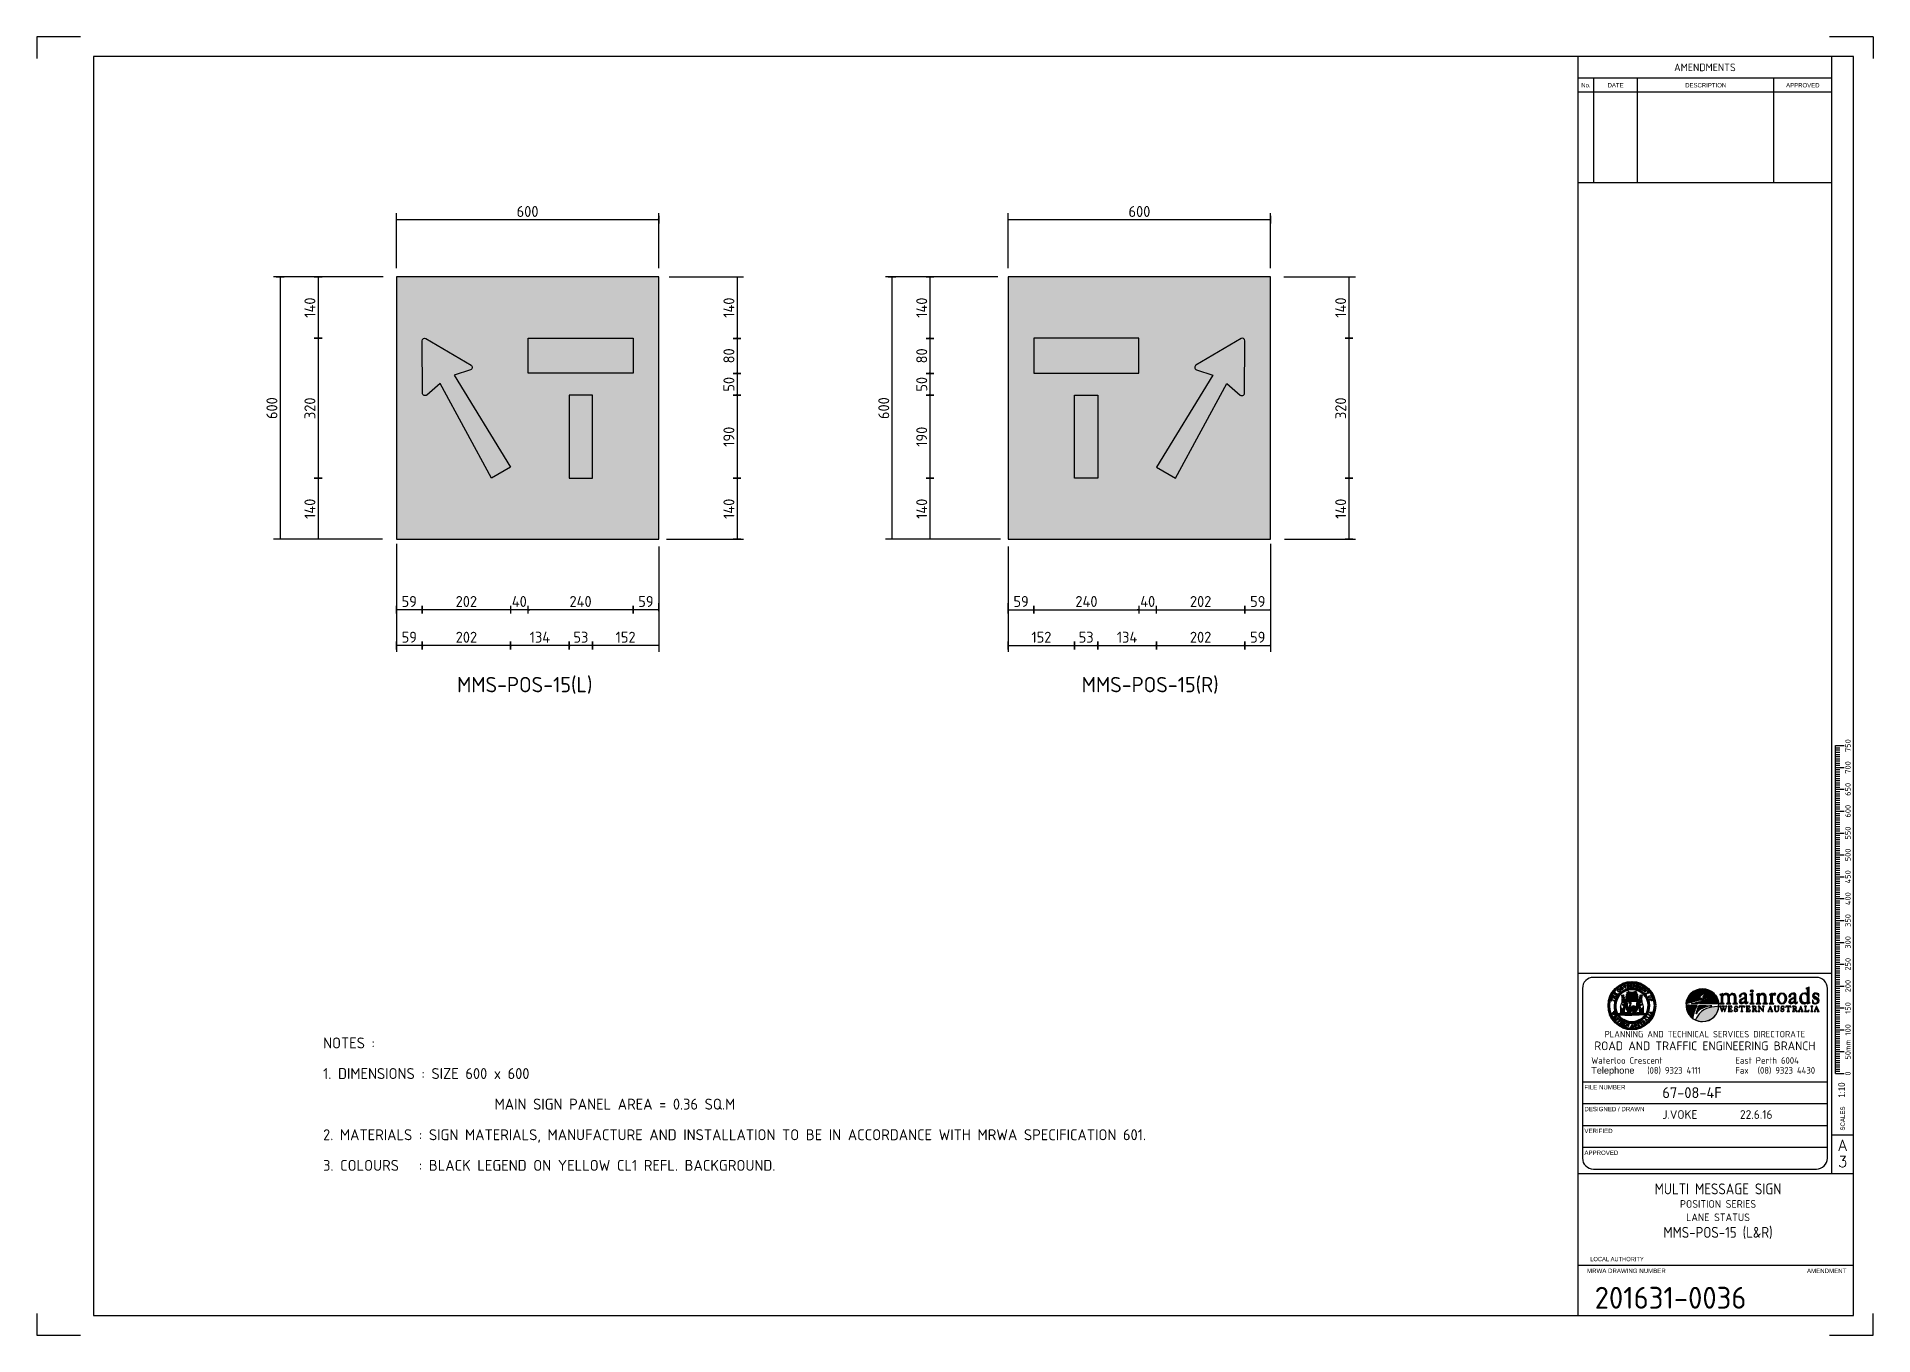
# Model space of a CAD drawing. Extents: x 0 to 420, y 0 to 297.
import ezdxf
from ezdxf.enums import TextEntityAlignment as Align

# ---------------------------------------------------------------- set-up
doc = ezdxf.new("R2010")
doc.units = 0
doc.header["$LTSCALE"] = 0.3
doc.header["$MEASUREMENT"] = 0
doc.linetypes.add('CENTERX2', pattern=[101.6, 63.5, -12.7, 12.7, -12.7])
doc.layers.get('0').update_dxf_attribs({"linetype": 'CONTINUOUS'})
doc.layers.get('DEFPOINTS').update_dxf_attribs({"linetype": 'CONTINUOUS'})
for name, color, linetype in [('L18', 4, 'CONTINUOUS'), ('L25', 1, 'CONTINUOUS'), ('L35', 3, 'CONTINUOUS'), ('NOTES', 1, 'CONTINUOUS'), ('State Govt Logo', 4, 'CONTINUOUS'), ('T25', 1, 'CONTINUOUS'), ('TBLK18', 4, 'CONTINUOUS'), ('TBLK25', 1, 'CONTINUOUS'), ('TBLK35', 3, 'CONTINUOUS'), ('TBLK50', 7, 'CONTINUOUS')]:
    doc.layers.add(name, color=color, linetype=linetype)
doc.layers.add('yellow', color=7, linetype='CONTINUOUS', true_color=0xfedb00)
doc.styles.add('HELV', font='helvs.shx')
doc.styles.add('HELVL', font='HELVL.shx', dxfattribs={"height": 2.015})
doc.styles.add('iso', font='iso3098b.shx')
doc.styles.add('ROMAND', font='romand')
doc.dimstyles.new('SIGNSDIM', dxfattribs={"dimtxt": 2.5, "dimasz": 0.2, "dimexe": 1.5, "dimexo": 2, "dimtad": 1, "dimdec": 4, "dimlfac": 10, "dimrnd": 1, "dimdsep": 46, "dimtxsty": 'iso', "dimblk": 'SGNDIM', "dimcen": 2.5, "dimse2": 1, "dimadec": 0, "dimazin": 0, "dimtfac": 1, "dimtdec": 4, "dimtix": 1, "dimtmove": 0, "dimatfit": 3, "dimldrblk": 'SGNDIM', "dimfxl": 1, "dimtolj": 1, "dimtzin": 0, "dimarcsym": 0})

msp = doc.modelspace()

# ---------------------------------------------------------------- texts
at = {"layer": 'L35', "style": 'iso'}
for s, p in [('MMS-POS-15(L)', (111.602675, 147.067734)), ('MMS-POS-15(R)', (254.62881, 147.067734))]:
    msp.add_text(s, height=3.5, dxfattribs=at).set_placement(p, align=Align.CENTER)
at = {"layer": 'NOTES', "style": 'iso'}
for s, p in [('NOTES :', (65.487803, 65.611731)), ('1. DIMENSIONS : SIZE 600 x 600', (65.487803, 58.611731)), ('0.36 SQ.M', (145.487803, 51.611731)), ('2. MATERIALS : SIGN MATERIALS, MANUFACTURE AND INSTALLATION TO BE IN ACCORDANCE WITH MRWA SPECIFICATION 601.', (65.487803, 44.611731)), ('3. COLOURS   : BLACK LEGEND ON YELLOW CL1 REFL. BACKGROUND.', (65.487803, 37.611731))]:
    msp.add_text(s, height=2.5, dxfattribs=at).set_placement(p)
msp.add_text('MAIN SIGN PANEL AREA = ', height=2.5, dxfattribs=at).set_placement((145.487803, 51.611731), align=Align.RIGHT)

# ---------------------------------------------------------------- blocks, each defined once
blk = doc.blocks.new('SGNDIM')
for p, q in [((0, 0), (-1, 0)), ((0, 4.5), (0, -4.5))]:
    blk.add_line(p, q)
blk = doc.blocks.new('*D2')
at = {"layer": 'DEFPOINTS', "color": 0, "transparency": 16777216}
for p in [(136.38, 182.07), (136.38, 165.95), (142.25, 163.65)]:
    blk.add_point(p, dxfattribs=at)
at = {"layer": 'T25', "color": 0, "lineweight": -2, "transparency": 16777216}
for p, q in [((142.05, 165.95), (136.58, 165.95)), ((142.25, 165.65), (142.25, 167.45))]:
    blk.add_line(p, q, dxfattribs=at)
at = {"layer": 'T25', "color": 0, "lineweight": -2, "transparency": 16777216, "xscale": 0.2, "yscale": 0.2, "zscale": 0.2, "rotation": 180}
blk.add_blockref('SGNDIM', (136.38, 165.95), dxfattribs=at)
at = {"layer": 'T25', "color": 0, "lineweight": -2, "transparency": 16777216, "xscale": 0.2, "yscale": 0.2, "zscale": 0.2}
blk.add_blockref('SGNDIM', (142.25, 165.95), dxfattribs=at)
at = {"layer": 'T25', "color": 0, "transparency": 16777216, "insert": (139.31, 167.83), "char_height": 2.5, "attachment_point": 5, "style": 'iso'}
blk.add_mtext('\\A1;59', dxfattribs=at)
blk = doc.blocks.new('*D3')
at = {"layer": 'DEFPOINTS', "color": 0, "transparency": 16777216}
for p in [(112.36, 173.32), (136.38, 173.32), (112.36, 165.95)]:
    blk.add_point(p, dxfattribs=at)
at = {"layer": 'T25', "color": 0, "lineweight": -2, "transparency": 16777216}
blk.add_line((136.18, 165.95), (112.56, 165.95), dxfattribs=at)
at = {"layer": 'T25', "color": 0, "lineweight": -2, "transparency": 16777216, "xscale": 0.2, "yscale": 0.2, "zscale": 0.2, "rotation": 180}
blk.add_blockref('SGNDIM', (112.36, 165.95), dxfattribs=at)
at = {"layer": 'T25', "color": 0, "lineweight": -2, "transparency": 16777216, "xscale": 0.2, "yscale": 0.2, "zscale": 0.2}
blk.add_blockref('SGNDIM', (136.38, 165.95), dxfattribs=at)
at = {"layer": 'T25', "color": 0, "transparency": 16777216, "insert": (124.37, 167.83), "char_height": 2.5, "attachment_point": 5, "style": 'iso'}
blk.add_mtext('\\A1;240', dxfattribs=at)
blk = doc.blocks.new('*D4')
at = {"layer": 'DEFPOINTS', "color": 0, "transparency": 16777216}
for p in [(82.25, 183.04), (88.13, 183.04), (82.25, 165.95)]:
    blk.add_point(p, dxfattribs=at)
at = {"layer": 'T25', "color": 0, "lineweight": -2, "transparency": 16777216}
for p, q in [((82.25, 181.04), (82.25, 164.45)), ((87.93, 165.95), (82.45, 165.95))]:
    blk.add_line(p, q, dxfattribs=at)
at = {"layer": 'T25', "color": 0, "lineweight": -2, "transparency": 16777216, "xscale": 0.2, "yscale": 0.2, "zscale": 0.2, "rotation": 180}
blk.add_blockref('SGNDIM', (82.25, 165.95), dxfattribs=at)
at = {"layer": 'T25', "color": 0, "lineweight": -2, "transparency": 16777216, "xscale": 0.2, "yscale": 0.2, "zscale": 0.2}
blk.add_blockref('SGNDIM', (88.13, 165.95), dxfattribs=at)
at = {"layer": 'T25', "color": 0, "transparency": 16777216, "insert": (85.19, 167.83), "char_height": 2.5, "attachment_point": 5, "style": 'iso'}
blk.add_mtext('\\A1;59', dxfattribs=at)
blk = doc.blocks.new('*D5')
at = {"layer": 'DEFPOINTS', "color": 0, "transparency": 16777216}
for p in [(142.61, 242.05), (145.78, 228.01), (160.16, 228.01)]:
    blk.add_point(p, dxfattribs=at)
at = {"layer": 'T25', "color": 0, "lineweight": -2, "transparency": 16777216}
for p, q in [((144.61, 242.05), (161.66, 242.05)), ((160.16, 241.85), (160.16, 228.21))]:
    blk.add_line(p, q, dxfattribs=at)
at = {"layer": 'T25', "color": 0, "lineweight": -2, "transparency": 16777216, "xscale": 0.2, "yscale": 0.2, "zscale": 0.2}
for p, rotation in [((160.16, 242.05), 90), ((160.16, 228.01), 270)]:
    blk.add_blockref('SGNDIM', p, dxfattribs=dict(at, rotation=rotation))
at = {"layer": 'T25', "color": 0, "transparency": 16777216, "insert": (158.29, 235.03), "char_height": 2.5, "attachment_point": 5, "rotation": 90, "style": 'iso'}
blk.add_mtext('\\A1;140', dxfattribs=at)
blk = doc.blocks.new('*D6')
at = {"layer": 'DEFPOINTS', "color": 0, "transparency": 16777216}
for p in [(152.2, 228.01), (152.2, 220.01), (160.16, 220.01)]:
    blk.add_point(p, dxfattribs=at)
at = {"layer": 'T25', "color": 0, "lineweight": -2, "transparency": 16777216}
blk.add_line((160.16, 227.81), (160.16, 220.21), dxfattribs=at)
at = {"layer": 'T25', "color": 0, "lineweight": -2, "transparency": 16777216, "xscale": 0.2, "yscale": 0.2, "zscale": 0.2}
for p, rotation in [((160.16, 228.01), 90), ((160.16, 220.01), 270)]:
    blk.add_blockref('SGNDIM', p, dxfattribs=dict(at, rotation=rotation))
at = {"layer": 'T25', "color": 0, "transparency": 16777216, "insert": (158.29, 224.01), "char_height": 2.5, "attachment_point": 5, "rotation": 90, "style": 'iso'}
blk.add_mtext('\\A1;80', dxfattribs=at)
blk = doc.blocks.new('*D7')
at = {"layer": 'DEFPOINTS', "color": 0, "transparency": 16777216}
for p in [(140.94, 196.01), (142.04, 182.05), (160.16, 182.05)]:
    blk.add_point(p, dxfattribs=at)
at = {"layer": 'T25', "color": 0, "lineweight": -2, "transparency": 16777216}
for p, q in [((160.16, 195.81), (160.16, 182.25)), ((144.04, 182.05), (161.66, 182.05))]:
    blk.add_line(p, q, dxfattribs=at)
at = {"layer": 'T25', "color": 0, "lineweight": -2, "transparency": 16777216, "xscale": 0.2, "yscale": 0.2, "zscale": 0.2}
for p, rotation in [((160.16, 196.01), 90), ((160.16, 182.05), 270)]:
    blk.add_blockref('SGNDIM', p, dxfattribs=dict(at, rotation=rotation))
at = {"layer": 'T25', "color": 0, "transparency": 16777216, "insert": (158.29, 189.03), "char_height": 2.5, "attachment_point": 5, "rotation": 90, "style": 'iso'}
blk.add_mtext('\\A1;140', dxfattribs=at)
blk = doc.blocks.new('*D8')
at = {"layer": 'DEFPOINTS', "color": 0, "transparency": 16777216}
for p in [(142.25, 255.16), (82.25, 242.05), (142.25, 242.05)]:
    blk.add_point(p, dxfattribs=at)
at = {"layer": 'T25', "color": 0, "lineweight": -2, "transparency": 16777216}
for p, q in [((82.25, 244.05), (82.25, 256.66)), ((142.25, 244.05), (142.25, 256.66)), ((82.45, 255.16), (142.05, 255.16))]:
    blk.add_line(p, q, dxfattribs=at)
at = {"layer": 'T25', "color": 0, "lineweight": -2, "transparency": 16777216, "xscale": 0.2, "yscale": 0.2, "zscale": 0.2, "rotation": 180}
blk.add_blockref('SGNDIM', (82.25, 255.16), dxfattribs=at)
at = {"layer": 'T25', "color": 0, "lineweight": -2, "transparency": 16777216, "xscale": 0.2, "yscale": 0.2, "zscale": 0.2}
blk.add_blockref('SGNDIM', (142.25, 255.16), dxfattribs=at)
at = {"layer": 'T25', "color": 0, "transparency": 16777216, "insert": (112.25, 257.03), "char_height": 2.5, "attachment_point": 5, "style": 'iso'}
blk.add_mtext('\\A1;600', dxfattribs=at)
blk = doc.blocks.new('sca10_3')
at = {"layer": 'L18'}
for p, q in [((-4.14, 89), (-2.14, 89)), ((-4.14, 14), (-4.14, 89)), ((-4.14, 88.5), (-3.14, 88.5)), ((-4.14, 88), (-3.14, 88)), ((-4.14, 87.5), (-3.14, 87.5)), ((-4.14, 87), (-3.14, 87)), ((-4.14, 86.5), (-3.14, 86.5)), ((-4.14, 86), (-3.14, 86)), ((-4.14, 85.5), (-3.14, 85.5)), ((-4.14, 85), (-3.14, 85)), ((-4.14, 84.5), (-3.14, 84.5)), ((-4.14, 84), (-2.14, 84)), ((-4.14, 83.5), (-3.14, 83.5)), ((-4.14, 83), (-3.14, 83)), ((-4.14, 82.5), (-3.14, 82.5)), ((-4.14, 82), (-3.14, 82)), ((-4.14, 81.5), (-3.14, 81.5)), ((-4.14, 81), (-3.14, 81)), ((-4.14, 80.5), (-3.14, 80.5)), ((-4.14, 80), (-3.14, 80)), ((-4.14, 79.5), (-3.14, 79.5)), ((-4.14, 79), (-2.14, 79)), ((-4.14, 78.5), (-3.14, 78.5)), ((-4.14, 78), (-3.14, 78)), ((-4.14, 77.5), (-3.14, 77.5)), ((-4.14, 77), (-3.14, 77)), ((-4.14, 76.5), (-3.14, 76.5)), ((-4.14, 76), (-3.14, 76)), ((-4.14, 75.5), (-3.14, 75.5)), ((-4.14, 75), (-3.14, 75)), ((-4.14, 74.5), (-3.14, 74.5)), ((-4.14, 74), (-2.14, 74)), ((-4.14, 73.5), (-3.14, 73.5)), ((-4.14, 73), (-3.14, 73)), ((-4.14, 72.5), (-3.14, 72.5)), ((-4.14, 72), (-3.14, 72)), ((-4.14, 71.5), (-3.14, 71.5)), ((-4.14, 71), (-3.14, 71)), ((-4.14, 70.5), (-3.14, 70.5)), ((-4.14, 70), (-3.14, 70)), ((-4.14, 69.5), (-3.14, 69.5)), ((-4.14, 69), (-2.14, 69)), ((-4.14, 68.5), (-3.14, 68.5)), ((-4.14, 68), (-3.14, 68)), ((-4.14, 67.5), (-3.14, 67.5)), ((-4.14, 67), (-3.14, 67)), ((-4.14, 66.5), (-3.14, 66.5)), ((-4.14, 66), (-3.14, 66)), ((-4.14, 65.5), (-3.14, 65.5)), ((-4.14, 65), (-3.14, 65)), ((-4.14, 64.5), (-3.14, 64.5)), ((-4.14, 64), (-2.14, 64)), ((-4.14, 63.5), (-3.14, 63.5)), ((-4.14, 63), (-3.14, 63)), ((-4.14, 62.5), (-3.14, 62.5)), ((-4.14, 62), (-3.14, 62)), ((-4.14, 61.5), (-3.14, 61.5)), ((-4.14, 61), (-3.14, 61)), ((-4.14, 60.5), (-3.14, 60.5)), ((-4.14, 60), (-3.14, 60)), ((-4.14, 59.5), (-3.14, 59.5)), ((-4.14, 59), (-2.14, 59)), ((-4.14, 58.5), (-3.14, 58.5)), ((-4.14, 58), (-3.14, 58)), ((-4.14, 57.5), (-3.14, 57.5)), ((-4.14, 57), (-3.14, 57)), ((-4.14, 56.5), (-3.14, 56.5)), ((-4.14, 56), (-3.14, 56)), ((-4.14, 55.5), (-3.14, 55.5)), ((-4.14, 55), (-3.14, 55)), ((-4.14, 54.5), (-3.14, 54.5)), ((-4.14, 54), (-2.14, 54)), ((-4.14, 53.5), (-3.14, 53.5)), ((-4.14, 53), (-3.14, 53)), ((-4.14, 52.5), (-3.14, 52.5)), ((-4.14, 52), (-3.14, 52)), ((-4.14, 51.5), (-3.14, 51.5)), ((-4.14, 51), (-3.14, 51)), ((-4.14, 50.5), (-3.14, 50.5)), ((-4.14, 50), (-3.14, 50)), ((-4.14, 49.5), (-3.14, 49.5)), ((-4.14, 49), (-2.14, 49)), ((-4.14, 48.5), (-3.14, 48.5)), ((-4.14, 48), (-3.14, 48)), ((-4.14, 47.5), (-3.14, 47.5)), ((-4.14, 47), (-3.14, 47)), ((-4.14, 46.5), (-3.14, 46.5)), ((-4.14, 46), (-3.14, 46)), ((-4.14, 45.5), (-3.14, 45.5)), ((-4.14, 45), (-3.14, 45)), ((-4.14, 44.5), (-3.14, 44.5)), ((-4.14, 44), (-2.14, 44)), ((-4.14, 43.5), (-3.14, 43.5)), ((-4.14, 43), (-3.14, 43)), ((-4.14, 42.5), (-3.14, 42.5)), ((-4.14, 42), (-3.14, 42)), ((-4.14, 41.5), (-3.14, 41.5)), ((-4.14, 41), (-3.14, 41)), ((-4.14, 40.5), (-3.14, 40.5)), ((-4.14, 40), (-3.14, 40)), ((-4.14, 39.5), (-3.14, 39.5)), ((-4.14, 39), (-2.14, 39)), ((-4.14, 38.5), (-3.14, 38.5)), ((-4.14, 38), (-3.14, 38)), ((-4.14, 37.5), (-3.14, 37.5)), ((-4.14, 37), (-3.14, 37)), ((-4.14, 36.5), (-3.14, 36.5)), ((-4.14, 36), (-3.14, 36)), ((-4.14, 35.5), (-3.14, 35.5)), ((-4.14, 35), (-3.14, 35)), ((-4.14, 34.5), (-3.14, 34.5)), ((-4.14, 34), (-2.14, 34)), ((-4.14, 33.5), (-3.14, 33.5)), ((-4.14, 33), (-3.14, 33)), ((-4.14, 32.5), (-3.14, 32.5)), ((-4.14, 32), (-3.14, 32)), ((-4.14, 31.5), (-3.14, 31.5)), ((-4.14, 31), (-3.14, 31)), ((-4.14, 30.5), (-3.14, 30.5)), ((-4.14, 30), (-3.14, 30)), ((-4.14, 29.5), (-3.14, 29.5)), ((-4.14, 29), (-2.14, 29)), ((-4.14, 28.5), (-3.14, 28.5)), ((-4.14, 28), (-3.14, 28)), ((-4.14, 27.5), (-3.14, 27.5)), ((-4.14, 27), (-3.14, 27)), ((-4.14, 26.5), (-3.14, 26.5)), ((-4.14, 26), (-3.14, 26)), ((-4.14, 25.5), (-3.14, 25.5)), ((-4.14, 25), (-3.14, 25)), ((-4.14, 24.5), (-3.14, 24.5)), ((-4.14, 24), (-2.14, 24)), ((-4.14, 23.5), (-3.14, 23.5)), ((-4.14, 23), (-3.14, 23)), ((-4.14, 22.5), (-3.14, 22.5)), ((-4.14, 22), (-3.14, 22)), ((-4.14, 21.5), (-3.14, 21.5)), ((-4.14, 21), (-3.14, 21)), ((-4.14, 20.5), (-3.14, 20.5)), ((-4.14, 20), (-3.14, 20)), ((-4.14, 19.5), (-3.14, 19.5)), ((-4.14, 19), (-2.14, 19)), ((-4.14, 18.5), (-3.14, 18.5)), ((-4.14, 18), (-3.14, 18)), ((-4.14, 17.5), (-3.14, 17.5)), ((-4.14, 17), (-3.14, 17)), ((-4.14, 16.5), (-3.14, 16.5)), ((-4.14, 16), (-3.14, 16)), ((-4.14, 15.5), (-3.14, 15.5)), ((-4.14, 15), (-3.14, 15)), ((-4.14, 14.5), (-3.14, 14.5)), ((-4.14, 14), (-2.14, 14))]:
    blk.add_line(p, q, dxfattribs=at)
at = {"layer": 'L18', "style": 'iso'}
for s, p in [('750', (-0.68, 89)), ('700', (-0.68, 84)), ('650', (-0.68, 79)), ('600', (-0.68, 74)), ('550', (-0.68, 69)), ('500', (-0.68, 64)), ('450', (-0.68, 59)), ('400', (-0.68, 54)), ('350', (-0.68, 49)), ('300', (-0.68, 44)), ('250', (-0.68, 39)), ('200', (-0.68, 34)), ('150', (-0.68, 29)), ('100', (-0.68, 24)), ('0', (-0.68, 14))]:
    blk.add_text(s, height=1.25, rotation=90, dxfattribs=at).set_placement(p, align=Align.CENTER)
blk.add_text('50mm', height=1.25, rotation=90, dxfattribs=at).set_placement((-0.67, 17.18))
at = {"layer": 'L18', "style": 'HELV', "width": 0.85}
blk.add_text('1:10', height=1.5, rotation=90, dxfattribs=at).set_placement((-1.99, 11.95), align=Align.RIGHT)
blk = doc.blocks.new('*D9')
at = {"layer": 'DEFPOINTS', "color": 0, "transparency": 16777216}
for p in [(155.19, 220.01), (155.19, 215.01), (160.16, 215.01)]:
    blk.add_point(p, dxfattribs=at)
at = {"layer": 'T25', "color": 0, "lineweight": -2, "transparency": 16777216}
blk.add_line((160.16, 219.81), (160.16, 215.21), dxfattribs=at)
at = {"layer": 'T25', "color": 0, "lineweight": -2, "transparency": 16777216, "xscale": 0.2, "yscale": 0.2, "zscale": 0.2}
for p, rotation in [((160.16, 220.01), 90), ((160.16, 215.01), 270)]:
    blk.add_blockref('SGNDIM', p, dxfattribs=dict(at, rotation=rotation))
at = {"layer": 'T25', "color": 0, "transparency": 16777216, "insert": (158.29, 217.51), "char_height": 2.5, "attachment_point": 5, "rotation": 90, "style": 'iso'}
blk.add_mtext('\\A1;50', dxfattribs=at)
blk = doc.blocks.new('*D10')
at = {"layer": 'DEFPOINTS', "color": 0, "transparency": 16777216}
for p in [(141.26, 215.01), (141.26, 196.01), (160.16, 196.01)]:
    blk.add_point(p, dxfattribs=at)
at = {"layer": 'T25', "color": 0, "lineweight": -2, "transparency": 16777216}
blk.add_line((160.16, 214.81), (160.16, 196.21), dxfattribs=at)
at = {"layer": 'T25', "color": 0, "lineweight": -2, "transparency": 16777216, "xscale": 0.2, "yscale": 0.2, "zscale": 0.2}
for p, rotation in [((160.16, 215.01), 90), ((160.16, 196.01), 270)]:
    blk.add_blockref('SGNDIM', p, dxfattribs=dict(at, rotation=rotation))
at = {"layer": 'T25', "color": 0, "transparency": 16777216, "insert": (158.29, 205.51), "char_height": 2.5, "attachment_point": 5, "rotation": 90, "style": 'iso'}
blk.add_mtext('\\A1;190', dxfattribs=at)
blk = doc.blocks.new('*D11')
at = {"layer": 'DEFPOINTS', "color": 0, "transparency": 16777216}
for p in [(81.26, 242.05), (64.34, 228.04), (78.69, 228.04)]:
    blk.add_point(p, dxfattribs=at)
at = {"layer": 'T25', "color": 0, "lineweight": -2, "transparency": 16777216}
for p, q in [((79.26, 242.05), (62.84, 242.05)), ((64.34, 241.85), (64.34, 228.24))]:
    blk.add_line(p, q, dxfattribs=at)
at = {"layer": 'T25', "color": 0, "lineweight": -2, "transparency": 16777216, "xscale": 0.2, "yscale": 0.2, "zscale": 0.2}
for p, rotation in [((64.34, 242.05), 90), ((64.34, 228.04), 270)]:
    blk.add_blockref('SGNDIM', p, dxfattribs=dict(at, rotation=rotation))
at = {"layer": 'T25', "color": 0, "transparency": 16777216, "insert": (62.47, 235.05), "char_height": 2.5, "attachment_point": 5, "rotation": 90, "style": 'iso'}
blk.add_mtext('\\A1;140', dxfattribs=at)
blk = doc.blocks.new('*D12')
at = {"layer": 'DEFPOINTS', "color": 0, "transparency": 16777216}
for p in [(89.42, 196.01), (64.34, 182.05), (81.11, 182.05)]:
    blk.add_point(p, dxfattribs=at)
at = {"layer": 'T25', "color": 0, "lineweight": -2, "transparency": 16777216}
for p, q in [((64.34, 195.81), (64.34, 182.25)), ((79.11, 182.05), (62.84, 182.05))]:
    blk.add_line(p, q, dxfattribs=at)
at = {"layer": 'T25', "color": 0, "lineweight": -2, "transparency": 16777216, "xscale": 0.2, "yscale": 0.2, "zscale": 0.2}
for p, rotation in [((64.34, 196.01), 90), ((64.34, 182.05), 270)]:
    blk.add_blockref('SGNDIM', p, dxfattribs=dict(at, rotation=rotation))
at = {"layer": 'T25', "color": 0, "transparency": 16777216, "insert": (62.47, 189.03), "char_height": 2.5, "attachment_point": 5, "rotation": 90, "style": 'iso'}
blk.add_mtext('\\A1;140', dxfattribs=at)
blk = doc.blocks.new('*D13')
at = {"layer": 'DEFPOINTS', "color": 0, "transparency": 16777216}
for p in [(96.21, 228.04), (64.34, 196.01), (96.21, 196.01)]:
    blk.add_point(p, dxfattribs=at)
at = {"layer": 'T25', "color": 0, "lineweight": -2, "transparency": 16777216}
blk.add_line((64.34, 227.84), (64.34, 196.21), dxfattribs=at)
at = {"layer": 'T25', "color": 0, "lineweight": -2, "transparency": 16777216, "xscale": 0.2, "yscale": 0.2, "zscale": 0.2}
for p, rotation in [((64.34, 228.04), 90), ((64.34, 196.01), 270)]:
    blk.add_blockref('SGNDIM', p, dxfattribs=dict(at, rotation=rotation))
at = {"layer": 'T25', "color": 0, "transparency": 16777216, "insert": (62.47, 212.02), "char_height": 2.5, "attachment_point": 5, "rotation": 90, "style": 'iso'}
blk.add_mtext('\\A1;320', dxfattribs=at)
blk = doc.blocks.new('*D14')
at = {"layer": 'DEFPOINTS', "color": 0, "transparency": 16777216}
for p in [(127.09, 201.6), (142.25, 182.44), (127.09, 157.78)]:
    blk.add_point(p, dxfattribs=at)
at = {"layer": 'T25', "color": 0, "lineweight": -2, "transparency": 16777216}
for p, q in [((142.25, 180.44), (142.25, 156.28)), ((142.05, 157.78), (127.29, 157.78))]:
    blk.add_line(p, q, dxfattribs=at)
at = {"layer": 'T25', "color": 0, "lineweight": -2, "transparency": 16777216, "xscale": 0.2, "yscale": 0.2, "zscale": 0.2, "rotation": 180}
blk.add_blockref('SGNDIM', (127.09, 157.78), dxfattribs=at)
at = {"layer": 'T25', "color": 0, "lineweight": -2, "transparency": 16777216, "xscale": 0.2, "yscale": 0.2, "zscale": 0.2}
blk.add_blockref('SGNDIM', (142.25, 157.78), dxfattribs=at)
at = {"layer": 'T25', "color": 0, "transparency": 16777216, "insert": (134.67, 159.66), "char_height": 2.5, "attachment_point": 5, "style": 'iso'}
blk.add_mtext('\\A1;152', dxfattribs=at)
blk = doc.blocks.new('*D15')
at = {"layer": 'DEFPOINTS', "color": 0, "transparency": 16777216}
for p in [(121.79, 159.41), (121.79, 157.78), (127.09, 159.41)]:
    blk.add_point(p, dxfattribs=at)
at = {"layer": 'T25', "color": 0, "lineweight": -2, "transparency": 16777216}
blk.add_line((126.89, 157.78), (121.99, 157.78), dxfattribs=at)
at = {"layer": 'T25', "color": 0, "lineweight": -2, "transparency": 16777216, "xscale": 0.2, "yscale": 0.2, "zscale": 0.2, "rotation": 180}
blk.add_blockref('SGNDIM', (121.79, 157.78), dxfattribs=at)
at = {"layer": 'T25', "color": 0, "lineweight": -2, "transparency": 16777216, "xscale": 0.2, "yscale": 0.2, "zscale": 0.2}
blk.add_blockref('SGNDIM', (127.09, 157.78), dxfattribs=at)
at = {"layer": 'T25', "color": 0, "transparency": 16777216, "insert": (124.44, 159.66), "char_height": 2.5, "attachment_point": 5, "style": 'iso'}
blk.add_mtext('\\A1;53', dxfattribs=at)
blk = doc.blocks.new('*D16')
at = {"layer": 'DEFPOINTS', "color": 0, "transparency": 16777216}
for p in [(82.25, 174.93), (88.14, 174.93), (82.25, 157.78)]:
    blk.add_point(p, dxfattribs=at)
at = {"layer": 'T25', "color": 0, "lineweight": -2, "transparency": 16777216}
for p, q in [((82.25, 172.93), (82.25, 156.28)), ((87.94, 157.78), (82.45, 157.78))]:
    blk.add_line(p, q, dxfattribs=at)
at = {"layer": 'T25', "color": 0, "lineweight": -2, "transparency": 16777216, "xscale": 0.2, "yscale": 0.2, "zscale": 0.2, "rotation": 180}
blk.add_blockref('SGNDIM', (82.25, 157.78), dxfattribs=at)
at = {"layer": 'T25', "color": 0, "lineweight": -2, "transparency": 16777216, "xscale": 0.2, "yscale": 0.2, "zscale": 0.2}
blk.add_blockref('SGNDIM', (88.14, 157.78), dxfattribs=at)
at = {"layer": 'T25', "color": 0, "transparency": 16777216, "insert": (85.2, 159.66), "char_height": 2.5, "attachment_point": 5, "style": 'iso'}
blk.add_mtext('\\A1;59', dxfattribs=at)
blk = doc.blocks.new('*D17')
at = {"layer": 'DEFPOINTS', "color": 0, "transparency": 16777216}
for p in [(108.37, 161.9), (121.79, 161.9), (108.37, 157.78)]:
    blk.add_point(p, dxfattribs=at)
at = {"layer": 'T25', "color": 0, "lineweight": -2, "transparency": 16777216}
blk.add_line((121.59, 157.78), (108.57, 157.78), dxfattribs=at)
at = {"layer": 'T25', "color": 0, "lineweight": -2, "transparency": 16777216, "xscale": 0.2, "yscale": 0.2, "zscale": 0.2, "rotation": 180}
blk.add_blockref('SGNDIM', (108.37, 157.78), dxfattribs=at)
at = {"layer": 'T25', "color": 0, "lineweight": -2, "transparency": 16777216, "xscale": 0.2, "yscale": 0.2, "zscale": 0.2}
blk.add_blockref('SGNDIM', (121.79, 157.78), dxfattribs=at)
at = {"layer": 'T25', "color": 0, "transparency": 16777216, "insert": (115.08, 159.66), "char_height": 2.5, "attachment_point": 5, "style": 'iso'}
blk.add_mtext('\\A1;134', dxfattribs=at)
blk = doc.blocks.new('*D18')
at = {"layer": 'DEFPOINTS', "color": 0, "transparency": 16777216}
for p in [(88.13, 172.16), (108.37, 172.16), (88.13, 165.95)]:
    blk.add_point(p, dxfattribs=at)
at = {"layer": 'T25', "color": 0, "lineweight": -2, "transparency": 16777216}
blk.add_line((108.17, 165.95), (88.33, 165.95), dxfattribs=at)
at = {"layer": 'T25', "color": 0, "lineweight": -2, "transparency": 16777216, "xscale": 0.2, "yscale": 0.2, "zscale": 0.2, "rotation": 180}
blk.add_blockref('SGNDIM', (88.13, 165.95), dxfattribs=at)
at = {"layer": 'T25', "color": 0, "lineweight": -2, "transparency": 16777216, "xscale": 0.2, "yscale": 0.2, "zscale": 0.2}
blk.add_blockref('SGNDIM', (108.37, 165.95), dxfattribs=at)
at = {"layer": 'T25', "color": 0, "transparency": 16777216, "insert": (98.25, 167.83), "char_height": 2.5, "attachment_point": 5, "style": 'iso'}
blk.add_mtext('\\A1;202', dxfattribs=at)
blk = doc.blocks.new('*D19')
at = {"layer": 'DEFPOINTS', "color": 0, "transparency": 16777216}
for p in [(108.37, 167.18), (108.37, 165.95), (112.36, 167.18)]:
    blk.add_point(p, dxfattribs=at)
at = {"layer": 'T25', "color": 0, "lineweight": -2, "transparency": 16777216}
for p, q in [((108.17, 165.95), (107.97, 165.95)), ((112.36, 165.95), (108.37, 165.95)), ((112.56, 165.95), (112.76, 165.95))]:
    blk.add_line(p, q, dxfattribs=at)
at = {"layer": 'T25', "color": 0, "lineweight": -2, "transparency": 16777216, "xscale": 0.2, "yscale": 0.2, "zscale": 0.2}
blk.add_blockref('SGNDIM', (108.37, 165.95), dxfattribs=at)
at = {"layer": 'T25', "color": 0, "lineweight": -2, "transparency": 16777216, "xscale": 0.2, "yscale": 0.2, "zscale": 0.2, "rotation": 180}
blk.add_blockref('SGNDIM', (112.36, 165.95), dxfattribs=at)
at = {"layer": 'T25', "color": 0, "transparency": 16777216, "insert": (110.36, 167.83), "char_height": 2.5, "attachment_point": 5, "style": 'iso'}
blk.add_mtext('\\A1;40', dxfattribs=at)
blk = doc.blocks.new('*D23')
at = {"layer": 'DEFPOINTS', "color": 0, "transparency": 16777216}
for p in [(80.4, 242.05), (55.66, 182.05), (80.4, 182.05)]:
    blk.add_point(p, dxfattribs=at)
at = {"layer": 'T25', "color": 0, "lineweight": -2, "transparency": 16777216}
for p, q in [((78.4, 242.05), (54.16, 242.05)), ((55.66, 241.85), (55.66, 182.25)), ((78.4, 182.05), (54.16, 182.05))]:
    blk.add_line(p, q, dxfattribs=at)
at = {"layer": 'T25', "color": 0, "lineweight": -2, "transparency": 16777216, "xscale": 0.2, "yscale": 0.2, "zscale": 0.2}
for p, rotation in [((55.66, 242.05), 90), ((55.66, 182.05), 270)]:
    blk.add_blockref('SGNDIM', p, dxfattribs=dict(at, rotation=rotation))
at = {"layer": 'T25', "color": 0, "transparency": 16777216, "insert": (53.78, 212.05), "char_height": 2.5, "attachment_point": 5, "rotation": 90, "style": 'iso'}
blk.add_mtext('\\A1;600', dxfattribs=at)
blk = doc.blocks.new('a3amend')
at = {"layer": 'TBLK25'}
for p, q in [((0, -5), (-58, -5)), ((0, -8.2), (-58, -8.2)), ((-54.43, -28.9), (-54.43, -5)), ((-44.43, -28.9), (-44.43, -5)), ((-13.22, -28.9), (-13.22, -5)), ((0, -28.9), (-58, -28.9))]:
    blk.add_line(p, q, dxfattribs=at)
at = {"layer": 'TBLK18', "style": 'HELVL', "width": 0.9}
for s, p in [('No.', (-56.21, -7.09)), ('DATE', (-49.43, -7.09)), ('DESCRIPTION', (-28.82, -7.09)), ('APPROVED', (-6.61, -7.09))]:
    blk.add_text(s, height=1, dxfattribs=at).set_placement(p, align=Align.CENTER)
at = {"layer": 'TBLK25', "style": 'iso'}
blk.add_text('AMENDMENTS', height=1.75, dxfattribs=at).set_placement((-29, -3.38), align=Align.CENTER)
blk = doc.blocks.new('A3BBLK')
at = {"layer": 'TBLK25'}
for p, q in [((10, 297), (0, 297)), ((0, 297), (0, 292)), ((420, 297), (410, 297)), ((420, 297), (420, 292)), ((0, 5), (0, 0)), ((420, 0), (420, 5)), ((0, 0), (10, 0)), ((410, 0), (420, 0))]:
    blk.add_line(p, q, dxfattribs=at)
at = {"layer": 'TBLK50'}
for p, q in [((415.5, 292.5), (13, 292.5)), ((13, 292.5), (13, 4.5)), ((352.5, 4.5), (352.5, 292.5)), ((415.5, 4.5), (415.5, 292.5)), ((13, 4.5), (415.5, 4.5))]:
    blk.add_line(p, q, dxfattribs=at)
blk = doc.blocks.new('MR logo')
at = {"layer": 'TBLK18'}
h = blk.add_hatch(color=256, dxfattribs=at)
edge = h.paths.add_edge_path()
edge.add_spline(control_points=[(0, -6.23), (-0.73, -5.99), (-1.5, -5.86), (-2.31, -5.86), (-2.31, -5.86), (-6.25, -5.86), (-9.48, -8.89), (-9.79, -12.74), (-9.79, -12.74), (-9.75, -12.71), (-9.7, -12.69), (-9.65, -12.67), (-9.65, -12.67), (-9.26, -12.56), (-5.85, -11.67), (-3.32, -11.01), (-3.32, -11.01), (-3.32, -11.01), (-3.32, -11.01), (-3.32, -11.01), (-3.32, -11.01), (-3.32, -11.01), (-3.31, -11.01), (-3.31, -11.01), (-3.31, -11.01), (-3.13, -10.71), (-2.94, -10.4), (-2.74, -10.09), (-2.74, -10.09), (-2.74, -10.09), (-2.74, -10.09), (-2.74, -10.09), (-2.74, -10.09), (-2.74, -10.09), (-2.74, -10.08), (-2.74, -10.08), (-2.74, -10.08), (-3.11, -10.04), (-3.47, -9.99), (-3.74, -9.94), (-3.74, -9.94), (-4.49, -9.8), (-1.74, -8.48), (-0.5, -6.89), (-0.5, -6.89), (-0.33, -6.7), (-0.26, -6.56), (0, -6.23)], knot_values=[0, 0, 0, 0, 0.083333, 0.083333, 0.083333, 0.083333, 0.166667, 0.166667, 0.166667, 0.166667, 0.25, 0.25, 0.25, 0.25, 0.333333, 0.333333, 0.333333, 0.333333, 0.416667, 0.416667, 0.416667, 0.416667, 0.5, 0.5, 0.5, 0.5, 0.583333, 0.583333, 0.583333, 0.583333, 0.666667, 0.666667, 0.666667, 0.666667, 0.75, 0.75, 0.75, 0.75, 0.833333, 0.833333, 0.833333, 0.833333, 0.916667, 0.916667, 0.916667, 0.916667, 1, 1, 1, 1], degree=3, periodic=0)
h = blk.add_hatch(color=256, dxfattribs=at)
edge = h.paths.add_edge_path()
edge.add_spline(control_points=[(5.17, -12.87), (4.97, -9.81), (2.93, -7.24), (0.15, -6.27), (0.15, -6.27), (-0.72, -7.58), (-1.46, -8.75), (-2.1, -9.85), (-2.1, -9.85), (-2.1, -9.85), (-2.1, -9.85), (-2.1, -9.85), (-2.1, -9.85), (-2.1, -9.85), (-2.1, -9.85), (-2.1, -9.85), (-2.1, -9.85), (-1.46, -9.9), (-0.73, -9.97), (-0.29, -10.01), (-0.29, -10.01), (0.34, -10.07), (0.72, -10.24), (0, -10.47), (0, -10.47), (-0.6, -10.65), (-1.74, -11.01), (-2.95, -11.38), (-2.95, -11.38), (-2.93, -11.35), (-3.39, -12.25), (-3.62, -12.76), (-3.62, -12.76), (-3.62, -12.76), (-3.32, -12.76), (-3.32, -12.76), (-3.32, -12.76), (-3.32, -12.76), (-3.32, -12.76), (-3.32, -12.76), (-3.32, -12.76), (-0.78, -12.75), (1.84, -12.74), (4.53, -12.74), (4.53, -12.74), (4.81, -12.74), (5.03, -12.79), (5.17, -12.87)], knot_values=[0, 0, 0, 0, 0.083333, 0.083333, 0.083333, 0.083333, 0.166667, 0.166667, 0.166667, 0.166667, 0.25, 0.25, 0.25, 0.25, 0.333333, 0.333333, 0.333333, 0.333333, 0.416667, 0.416667, 0.416667, 0.416667, 0.5, 0.5, 0.5, 0.5, 0.583333, 0.583333, 0.583333, 0.583333, 0.666667, 0.666667, 0.666667, 0.666667, 0.75, 0.75, 0.75, 0.75, 0.833333, 0.833333, 0.833333, 0.833333, 0.916667, 0.916667, 0.916667, 0.916667, 1, 1, 1, 1], degree=3, periodic=0)
h = blk.add_hatch(color=256, dxfattribs=at)
edge = h.paths.add_edge_path()
edge.add_spline(control_points=[(5.62, -12.7), (5.62, -12.7), (5.62, -12.5), (5.62, -12.5), (5.62, -12.5), (6.08, -12.47), (6.22, -12.47), (6.22, -11.91), (6.22, -11.91), (6.22, -11.91), (6.22, -9.16), (6.22, -9.16), (6.22, -9.16), (6.22, -8.8), (6, -8.68), (5.69, -8.54), (5.69, -8.54), (5.69, -8.54), (5.69, -8.45), (5.69, -8.45), (5.69, -8.45), (6.19, -8.36), (6.6, -8.12), (7.04, -7.95), (7.04, -7.95), (7.04, -7.95), (7.04, -8.82), (7.04, -8.82), (7.04, -8.82), (7.51, -8.3), (7.89, -7.95), (8.62, -7.95), (8.62, -7.95), (9.26, -7.95), (9.71, -8.33), (9.98, -8.89), (9.98, -8.89), (10.4, -8.4), (10.87, -7.95), (11.54, -7.95), (11.54, -7.95), (12.51, -7.95), (13.11, -8.91), (13.11, -9.67), (13.11, -9.67), (13.11, -9.67), (13.11, -11.91), (13.11, -11.91), (13.11, -11.91), (13.09, -12.47), (13.14, -12.47), (13.75, -12.5), (13.75, -12.5), (13.75, -12.5), (13.75, -12.7), (13.75, -12.7), (13.75, -12.7), (13.75, -12.7), (11.66, -12.7), (11.66, -12.7), (11.66, -12.7), (11.66, -12.7), (11.66, -12.5), (11.66, -12.5), (11.66, -12.5), (12.19, -12.47), (12.27, -12.47), (12.27, -11.91), (12.27, -11.91), (12.27, -11.91), (12.27, -9.63), (12.27, -9.63), (12.27, -9.63), (12.27, -8.91), (11.91, -8.42), (11.16, -8.42), (11.16, -8.42), (10.68, -8.42), (10.09, -8.86), (10.09, -9.36), (10.09, -9.36), (10.09, -9.36), (10.09, -11.91), (10.09, -11.91), (10.09, -11.91), (10.09, -12.47), (10.29, -12.47), (10.68, -12.5), (10.68, -12.5), (10.68, -12.5), (10.68, -12.7), (10.68, -12.7), (10.68, -12.7), (10.68, -12.7), (8.64, -12.7), (8.64, -12.7), (8.64, -12.7), (8.64, -12.7), (8.64, -12.5), (8.64, -12.5), (8.64, -12.5), (9.2, -12.47), (9.24, -12.45), (9.24, -11.89), (9.24, -11.89), (9.24, -11.89), (9.24, -9.57), (9.24, -9.57), (9.24, -9.57), (9.24, -8.88), (9, -8.42), (8.22, -8.42), (8.22, -8.42), (7.46, -8.42), (7.07, -9.06), (7.07, -9.26), (7.07, -9.26), (7.07, -9.26), (7.07, -11.91), (7.07, -11.91), (7.07, -11.91), (7.07, -12.47), (7.27, -12.47), (7.63, -12.5), (7.63, -12.5), (7.63, -12.5), (7.63, -12.7), (7.63, -12.7), (7.63, -12.7), (7.63, -12.7), (5.62, -12.7), (5.62, -12.7)], knot_values=[0, 0, 0, 0, 0.030303, 0.030303, 0.030303, 0.030303, 0.060606, 0.060606, 0.060606, 0.060606, 0.090909, 0.090909, 0.090909, 0.090909, 0.121212, 0.121212, 0.121212, 0.121212, 0.151515, 0.151515, 0.151515, 0.151515, 0.181818, 0.181818, 0.181818, 0.181818, 0.212121, 0.212121, 0.212121, 0.212121, 0.242424, 0.242424, 0.242424, 0.242424, 0.272727, 0.272727, 0.272727, 0.272727, 0.30303, 0.30303, 0.30303, 0.30303, 0.333333, 0.333333, 0.333333, 0.333333, 0.363636, 0.363636, 0.363636, 0.363636, 0.393939, 0.393939, 0.393939, 0.393939, 0.424242, 0.424242, 0.424242, 0.424242, 0.454545, 0.454545, 0.454545, 0.454545, 0.484848, 0.484848, 0.484848, 0.484848, 0.515152, 0.515152, 0.515152, 0.515152, 0.545455, 0.545455, 0.545455, 0.545455, 0.575758, 0.575758, 0.575758, 0.575758, 0.606061, 0.606061, 0.606061, 0.606061, 0.636364, 0.636364, 0.636364, 0.636364, 0.666667, 0.666667, 0.666667, 0.666667, 0.69697, 0.69697, 0.69697, 0.69697, 0.727273, 0.727273, 0.727273, 0.727273, 0.757576, 0.757576, 0.757576, 0.757576, 0.787879, 0.787879, 0.787879, 0.787879, 0.818182, 0.818182, 0.818182, 0.818182, 0.848485, 0.848485, 0.848485, 0.848485, 0.878788, 0.878788, 0.878788, 0.878788, 0.909091, 0.909091, 0.909091, 0.909091, 0.939394, 0.939394, 0.939394, 0.939394, 0.969697, 0.969697, 0.969697, 0.969697, 1, 1, 1, 1], degree=3, periodic=0)
h = blk.add_hatch(color=256, dxfattribs=at)
edge = h.paths.add_edge_path()
edge.add_spline(control_points=[(17.02, -8.7), (17.02, -8.27), (16.75, -8.14), (16.35, -8.14), (16.35, -8.14), (15.97, -8.14), (15.41, -8.38), (15.41, -8.66), (15.41, -8.66), (15.41, -8.72), (15.42, -8.79), (15.42, -8.89), (15.42, -8.89), (15.42, -9.3), (15.33, -9.59), (14.87, -9.59), (14.87, -9.59), (14.68, -9.59), (14.55, -9.4), (14.55, -9.23), (14.55, -9.23), (14.55, -8.99), (14.71, -8.77), (14.93, -8.57), (14.93, -8.57), (15.42, -8.16), (16.19, -7.83), (16.82, -7.83), (16.82, -7.83), (17.48, -7.83), (17.83, -8.23), (17.83, -8.87), (17.83, -8.87), (17.83, -8.87), (17.83, -11.74), (17.83, -11.74), (17.83, -11.74), (17.83, -11.92), (17.83, -12.25), (18.07, -12.25), (18.07, -12.25), (18.25, -12.25), (18.34, -12.02), (18.37, -11.89), (18.37, -11.89), (18.37, -11.89), (18.55, -11.89), (18.55, -11.89), (18.55, -11.89), (18.49, -12.4), (18.28, -12.7), (17.76, -12.7), (17.76, -12.7), (17.37, -12.7), (17.03, -12.33), (17.02, -11.96), (17.02, -11.96), (16.52, -12.33), (16.18, -12.7), (15.51, -12.7), (15.51, -12.7), (15.02, -12.7), (14.56, -12.3), (14.56, -11.79), (14.56, -11.79), (14.56, -10.61), (16.15, -10.24), (17.02, -9.87), (17.02, -9.87), (17.02, -9.87), (17.02, -8.7), (17.02, -8.7)], knot_values=[0, 0, 0, 0, 0.055556, 0.055556, 0.055556, 0.055556, 0.111111, 0.111111, 0.111111, 0.111111, 0.166667, 0.166667, 0.166667, 0.166667, 0.222222, 0.222222, 0.222222, 0.222222, 0.277778, 0.277778, 0.277778, 0.277778, 0.333333, 0.333333, 0.333333, 0.333333, 0.388889, 0.388889, 0.388889, 0.388889, 0.444444, 0.444444, 0.444444, 0.444444, 0.5, 0.5, 0.5, 0.5, 0.555556, 0.555556, 0.555556, 0.555556, 0.611111, 0.611111, 0.611111, 0.611111, 0.666667, 0.666667, 0.666667, 0.666667, 0.722222, 0.722222, 0.722222, 0.722222, 0.777778, 0.777778, 0.777778, 0.777778, 0.833333, 0.833333, 0.833333, 0.833333, 0.888889, 0.888889, 0.888889, 0.888889, 0.944444, 0.944444, 0.944444, 0.944444, 1, 1, 1, 1], degree=3, periodic=0)
edge = h.paths.add_edge_path(flags=16)
edge.add_spline(control_points=[(17.02, -10.11), (16.53, -10.32), (15.29, -10.67), (15.29, -11.34), (15.29, -11.34), (15.29, -11.78), (15.61, -12.14), (16.06, -12.14), (16.06, -12.14), (16.47, -12.14), (16.7, -11.96), (17.02, -11.72), (17.02, -11.72), (17.02, -11.72), (17.02, -10.11), (17.02, -10.11)], knot_values=[0, 0, 0, 0, 0.25, 0.25, 0.25, 0.25, 0.5, 0.5, 0.5, 0.5, 0.75, 0.75, 0.75, 0.75, 1, 1, 1, 1], degree=3, periodic=0)
h = blk.add_hatch(color=256, dxfattribs=at)
edge = h.paths.add_edge_path()
edge.add_spline(control_points=[(19.33, -12.7), (19.33, -12.7), (19.33, -12.5), (19.33, -12.5), (19.33, -12.5), (19.81, -12.47), (19.95, -12.47), (19.95, -11.91), (19.95, -11.91), (19.95, -11.91), (19.95, -9.33), (19.95, -9.33), (19.95, -9.33), (19.95, -9.11), (19.95, -8.8), (19.76, -8.68), (19.76, -8.68), (19.62, -8.6), (19.53, -8.59), (19.37, -8.57), (19.37, -8.57), (19.37, -8.57), (19.37, -8.47), (19.37, -8.47), (19.37, -8.47), (19.83, -8.27), (20.32, -8.08), (20.8, -7.89), (20.8, -7.89), (20.8, -7.89), (20.8, -11.91), (20.8, -11.91), (20.8, -11.91), (20.8, -12.47), (20.94, -12.47), (21.39, -12.5), (21.39, -12.5), (21.39, -12.5), (21.39, -12.7), (21.39, -12.7), (21.39, -12.7), (21.39, -12.7), (19.33, -12.7), (19.33, -12.7)], knot_values=[0, 0, 0, 0, 0.090909, 0.090909, 0.090909, 0.090909, 0.181818, 0.181818, 0.181818, 0.181818, 0.272727, 0.272727, 0.272727, 0.272727, 0.363636, 0.363636, 0.363636, 0.363636, 0.454545, 0.454545, 0.454545, 0.454545, 0.545455, 0.545455, 0.545455, 0.545455, 0.636364, 0.636364, 0.636364, 0.636364, 0.727273, 0.727273, 0.727273, 0.727273, 0.818182, 0.818182, 0.818182, 0.818182, 0.909091, 0.909091, 0.909091, 0.909091, 1, 1, 1, 1], degree=3, periodic=0)
h = blk.add_hatch(color=256, dxfattribs=at)
edge = h.paths.add_edge_path()
edge.add_spline(control_points=[(19.69, -6.85), (19.69, -7.16), (19.95, -7.42), (20.26, -7.42), (20.26, -7.42), (20.58, -7.42), (20.83, -7.16), (20.83, -6.85), (20.83, -6.85), (20.83, -6.53), (20.58, -6.28), (20.26, -6.28), (20.26, -6.28), (19.95, -6.28), (19.69, -6.53), (19.69, -6.85)], knot_values=[0, 0, 0, 0, 0.25, 0.25, 0.25, 0.25, 0.5, 0.5, 0.5, 0.5, 0.75, 0.75, 0.75, 0.75, 1, 1, 1, 1], degree=3, periodic=0)
h = blk.add_hatch(color=256, dxfattribs=at)
edge = h.paths.add_edge_path()
edge.add_spline(control_points=[(22.29, -12.7), (22.29, -12.7), (22.29, -12.5), (22.29, -12.5), (22.29, -12.5), (22.77, -12.47), (22.91, -12.47), (22.91, -11.91), (22.91, -11.91), (22.91, -11.91), (22.91, -9.24), (22.91, -9.24), (22.91, -9.24), (22.91, -8.84), (22.76, -8.68), (22.39, -8.57), (22.39, -8.57), (22.39, -8.57), (22.39, -8.45), (22.39, -8.45), (22.39, -8.45), (22.87, -8.31), (23.3, -8.12), (23.76, -7.95), (23.76, -7.95), (23.76, -7.95), (23.76, -8.77), (23.76, -8.77), (23.76, -8.77), (24.2, -8.31), (24.54, -7.95), (25.22, -7.95), (25.22, -7.95), (25.99, -7.95), (26.78, -8.56), (26.78, -9.36), (26.78, -9.36), (26.78, -9.36), (26.78, -11.91), (26.78, -11.91), (26.78, -11.91), (26.78, -12.47), (27.07, -12.47), (27.44, -12.5), (27.44, -12.5), (27.44, -12.5), (27.44, -12.7), (27.44, -12.7), (27.44, -12.7), (27.44, -12.7), (25.31, -12.7), (25.31, -12.7), (25.31, -12.7), (25.31, -12.7), (25.31, -12.5), (25.31, -12.5), (25.31, -12.5), (25.8, -12.47), (25.93, -12.47), (25.93, -11.91), (25.93, -11.91), (25.93, -11.91), (25.93, -9.55), (25.93, -9.55), (25.93, -9.55), (25.93, -8.87), (25.56, -8.42), (24.87, -8.42), (24.87, -8.42), (24.4, -8.42), (23.76, -8.87), (23.76, -9.36), (23.76, -9.36), (23.76, -9.36), (23.76, -11.91), (23.76, -11.91), (23.76, -11.91), (23.76, -12.47), (23.9, -12.47), (24.36, -12.5), (24.36, -12.5), (24.36, -12.5), (24.36, -12.7), (24.36, -12.7), (24.36, -12.7), (24.36, -12.7), (22.29, -12.7), (22.29, -12.7)], knot_values=[0, 0, 0, 0, 0.045455, 0.045455, 0.045455, 0.045455, 0.090909, 0.090909, 0.090909, 0.090909, 0.136364, 0.136364, 0.136364, 0.136364, 0.181818, 0.181818, 0.181818, 0.181818, 0.227273, 0.227273, 0.227273, 0.227273, 0.272727, 0.272727, 0.272727, 0.272727, 0.318182, 0.318182, 0.318182, 0.318182, 0.363636, 0.363636, 0.363636, 0.363636, 0.409091, 0.409091, 0.409091, 0.409091, 0.454545, 0.454545, 0.454545, 0.454545, 0.5, 0.5, 0.5, 0.5, 0.545455, 0.545455, 0.545455, 0.545455, 0.590909, 0.590909, 0.590909, 0.590909, 0.636364, 0.636364, 0.636364, 0.636364, 0.681818, 0.681818, 0.681818, 0.681818, 0.727273, 0.727273, 0.727273, 0.727273, 0.772727, 0.772727, 0.772727, 0.772727, 0.818182, 0.818182, 0.818182, 0.818182, 0.863636, 0.863636, 0.863636, 0.863636, 0.909091, 0.909091, 0.909091, 0.909091, 0.954545, 0.954545, 0.954545, 0.954545, 1, 1, 1, 1], degree=3, periodic=0)
h = blk.add_hatch(color=256, dxfattribs=at)
edge = h.paths.add_edge_path()
edge.add_spline(control_points=[(28.2, -12.7), (28.2, -12.7), (28.2, -12.5), (28.2, -12.5), (28.2, -12.5), (28.67, -12.47), (28.81, -12.47), (28.81, -11.91), (28.81, -11.91), (28.81, -11.91), (28.81, -9.19), (28.81, -9.19), (28.81, -9.19), (28.81, -8.77), (28.69, -8.75), (28.32, -8.57), (28.32, -8.57), (28.32, -8.57), (28.32, -8.47), (28.32, -8.47), (28.32, -8.47), (28.76, -8.31), (29.19, -8.09), (29.63, -7.92), (29.63, -7.92), (29.63, -7.92), (29.63, -8.69), (29.63, -8.69), (29.63, -8.69), (29.9, -8.38), (30.24, -7.87), (30.71, -7.87), (30.71, -7.87), (31.02, -7.87), (31.27, -8.04), (31.27, -8.36), (31.27, -8.36), (31.27, -8.6), (31.09, -8.77), (30.87, -8.77), (30.87, -8.77), (30.7, -8.77), (30.51, -8.59), (30.24, -8.59), (30.24, -8.59), (30.05, -8.59), (29.66, -8.89), (29.66, -9.06), (29.66, -9.06), (29.66, -9.06), (29.66, -11.91), (29.66, -11.91), (29.66, -11.91), (29.66, -12.47), (29.8, -12.47), (30.34, -12.5), (30.34, -12.5), (30.34, -12.5), (30.34, -12.7), (30.34, -12.7), (30.34, -12.7), (30.34, -12.7), (28.2, -12.7), (28.2, -12.7)], knot_values=[0, 0, 0, 0, 0.0625, 0.0625, 0.0625, 0.0625, 0.125, 0.125, 0.125, 0.125, 0.1875, 0.1875, 0.1875, 0.1875, 0.25, 0.25, 0.25, 0.25, 0.3125, 0.3125, 0.3125, 0.3125, 0.375, 0.375, 0.375, 0.375, 0.4375, 0.4375, 0.4375, 0.4375, 0.5, 0.5, 0.5, 0.5, 0.5625, 0.5625, 0.5625, 0.5625, 0.625, 0.625, 0.625, 0.625, 0.6875, 0.6875, 0.6875, 0.6875, 0.75, 0.75, 0.75, 0.75, 0.8125, 0.8125, 0.8125, 0.8125, 0.875, 0.875, 0.875, 0.875, 0.9375, 0.9375, 0.9375, 0.9375, 1, 1, 1, 1], degree=3, periodic=0)
h = blk.add_hatch(color=256, dxfattribs=at)
edge = h.paths.add_edge_path(flags=16)
edge.add_spline(control_points=[(34.06, -8.04), (33.07, -8.04), (32.7, -9.17), (32.7, -10.26), (32.7, -10.26), (32.7, -11.36), (33.07, -12.5), (34.06, -12.5), (34.06, -12.5), (35.06, -12.5), (35.42, -11.36), (35.42, -10.26), (35.42, -10.26), (35.42, -9.17), (35.06, -8.04), (34.06, -8.04)], knot_values=[0, 0, 0, 0, 0.25, 0.25, 0.25, 0.25, 0.5, 0.5, 0.5, 0.5, 0.75, 0.75, 0.75, 0.75, 1, 1, 1, 1], degree=3, periodic=0)
edge = h.paths.add_edge_path()
edge.add_spline(control_points=[(34.06, -12.7), (32.69, -12.7), (31.79, -11.62), (31.79, -10.26), (31.79, -10.26), (31.79, -8.91), (32.69, -7.83), (34.06, -7.83), (34.06, -7.83), (35.43, -7.83), (36.34, -8.91), (36.34, -10.26), (36.34, -10.26), (36.34, -11.62), (35.43, -12.7), (34.06, -12.7)], knot_values=[0, 0, 0, 0, 0.25, 0.25, 0.25, 0.25, 0.5, 0.5, 0.5, 0.5, 0.75, 0.75, 0.75, 0.75, 1, 1, 1, 1], degree=3, periodic=0)
h = blk.add_hatch(color=256, dxfattribs=at)
edge = h.paths.add_edge_path(flags=16)
edge.add_spline(control_points=[(39.64, -10.11), (39.17, -10.32), (37.92, -10.67), (37.92, -11.34), (37.92, -11.34), (37.92, -11.78), (38.24, -12.14), (38.7, -12.14), (38.7, -12.14), (39.1, -12.14), (39.34, -11.96), (39.64, -11.72), (39.64, -11.72), (39.64, -11.72), (39.64, -10.11), (39.64, -10.11)], knot_values=[0, 0, 0, 0, 0.25, 0.25, 0.25, 0.25, 0.5, 0.5, 0.5, 0.5, 0.75, 0.75, 0.75, 0.75, 1, 1, 1, 1], degree=3, periodic=0)
edge = h.paths.add_edge_path()
edge.add_spline(control_points=[(39.64, -8.7), (39.64, -8.27), (39.38, -8.14), (38.98, -8.14), (38.98, -8.14), (38.59, -8.14), (38.04, -8.38), (38.04, -8.66), (38.04, -8.66), (38.04, -8.72), (38.05, -8.79), (38.05, -8.89), (38.05, -8.89), (38.05, -9.3), (37.97, -9.59), (37.5, -9.59), (37.5, -9.59), (37.31, -9.59), (37.18, -9.4), (37.18, -9.23), (37.18, -9.23), (37.18, -8.99), (37.34, -8.77), (37.57, -8.57), (37.57, -8.57), (38.05, -8.16), (38.82, -7.83), (39.46, -7.83), (39.46, -7.83), (40.11, -7.83), (40.46, -8.23), (40.46, -8.87), (40.46, -8.87), (40.46, -8.87), (40.46, -11.74), (40.46, -11.74), (40.46, -11.74), (40.46, -11.92), (40.46, -12.25), (40.71, -12.25), (40.71, -12.25), (40.88, -12.25), (40.98, -12.02), (41.01, -11.89), (41.01, -11.89), (41.01, -11.89), (41.18, -11.89), (41.18, -11.89), (41.18, -11.89), (41.13, -12.4), (40.92, -12.7), (40.4, -12.7), (40.4, -12.7), (40, -12.7), (39.67, -12.33), (39.66, -11.96), (39.66, -11.96), (39.15, -12.33), (38.81, -12.7), (38.15, -12.7), (38.15, -12.7), (37.65, -12.7), (37.19, -12.3), (37.19, -11.79), (37.19, -11.79), (37.19, -10.61), (38.78, -10.24), (39.64, -9.87), (39.64, -9.87), (39.64, -9.87), (39.64, -8.7), (39.64, -8.7)], knot_values=[0, 0, 0, 0, 0.055556, 0.055556, 0.055556, 0.055556, 0.111111, 0.111111, 0.111111, 0.111111, 0.166667, 0.166667, 0.166667, 0.166667, 0.222222, 0.222222, 0.222222, 0.222222, 0.277778, 0.277778, 0.277778, 0.277778, 0.333333, 0.333333, 0.333333, 0.333333, 0.388889, 0.388889, 0.388889, 0.388889, 0.444444, 0.444444, 0.444444, 0.444444, 0.5, 0.5, 0.5, 0.5, 0.555556, 0.555556, 0.555556, 0.555556, 0.611111, 0.611111, 0.611111, 0.611111, 0.666667, 0.666667, 0.666667, 0.666667, 0.722222, 0.722222, 0.722222, 0.722222, 0.777778, 0.777778, 0.777778, 0.777778, 0.833333, 0.833333, 0.833333, 0.833333, 0.888889, 0.888889, 0.888889, 0.888889, 0.944444, 0.944444, 0.944444, 0.944444, 1, 1, 1, 1], degree=3, periodic=0)
h = blk.add_hatch(color=256, dxfattribs=at)
edge = h.paths.add_edge_path(flags=16)
edge.add_spline(control_points=[(45.62, -9.56), (45.62, -8.21), (44.68, -8.03), (44.35, -8.03), (44.35, -8.03), (43.23, -8.03), (42.92, -9.19), (42.92, -10.1), (42.92, -10.1), (42.92, -11.92), (44.01, -12.25), (44.47, -12.25), (44.47, -12.25), (44.93, -12.25), (45.32, -12.02), (45.62, -11.7), (45.62, -11.7), (45.62, -11.7), (45.62, -9.56), (45.62, -9.56)], knot_values=[0, 0, 0, 0, 0.2, 0.2, 0.2, 0.2, 0.4, 0.4, 0.4, 0.4, 0.6, 0.6, 0.6, 0.6, 0.8, 0.8, 0.8, 0.8, 1, 1, 1, 1], degree=3, periodic=0)
edge = h.paths.add_edge_path()
edge.add_spline(control_points=[(45.6, -6.47), (45.6, -6.23), (45.61, -5.97), (45.33, -5.85), (45.33, -5.85), (45.19, -5.79), (45.08, -5.77), (44.93, -5.77), (44.93, -5.77), (44.93, -5.77), (44.93, -5.68), (44.93, -5.68), (44.93, -5.68), (45.45, -5.5), (45.93, -5.26), (46.44, -5.09), (46.44, -5.09), (46.44, -5.09), (46.44, -12.04), (46.44, -12.04), (46.44, -12.04), (46.44, -12.04), (47, -12.21), (47, -12.21), (47, -12.21), (47, -12.21), (47, -12.29), (47, -12.29), (47, -12.29), (47, -12.29), (45.6, -12.7), (45.6, -12.7), (45.6, -12.7), (45.6, -12.7), (45.6, -11.96), (45.6, -11.96), (45.6, -11.96), (45.6, -11.96), (45.58, -11.96), (45.58, -11.96), (45.58, -11.96), (45.21, -12.44), (44.72, -12.7), (44.1, -12.7), (44.1, -12.7), (42.77, -12.7), (42.03, -11.55), (42.03, -10.32), (42.03, -10.32), (42.03, -8.89), (42.88, -7.83), (44.36, -7.83), (44.36, -7.83), (44.78, -7.83), (45.2, -7.97), (45.6, -8.16), (45.6, -8.16), (45.6, -8.16), (45.6, -6.47), (45.6, -6.47)], knot_values=[0, 0, 0, 0, 0.066667, 0.066667, 0.066667, 0.066667, 0.133333, 0.133333, 0.133333, 0.133333, 0.2, 0.2, 0.2, 0.2, 0.266667, 0.266667, 0.266667, 0.266667, 0.333333, 0.333333, 0.333333, 0.333333, 0.4, 0.4, 0.4, 0.4, 0.466667, 0.466667, 0.466667, 0.466667, 0.533333, 0.533333, 0.533333, 0.533333, 0.6, 0.6, 0.6, 0.6, 0.666667, 0.666667, 0.666667, 0.666667, 0.733333, 0.733333, 0.733333, 0.733333, 0.8, 0.8, 0.8, 0.8, 0.866667, 0.866667, 0.866667, 0.866667, 0.933333, 0.933333, 0.933333, 0.933333, 1, 1, 1, 1], degree=3, periodic=0)
h = blk.add_hatch(color=256, dxfattribs=at)
edge = h.paths.add_edge_path()
edge.add_spline(control_points=[(48, -11.09), (48, -11.09), (48.13, -11.09), (48.13, -11.09), (48.13, -11.09), (48.32, -11.72), (48.54, -12.5), (49.35, -12.5), (49.35, -12.5), (49.97, -12.5), (50.29, -12.14), (50.29, -11.53), (50.29, -11.53), (50.29, -10.87), (49.62, -10.67), (49.14, -10.4), (49.14, -10.4), (48.54, -10.05), (48.01, -9.79), (48.01, -9.04), (48.01, -9.04), (48.01, -8.24), (48.75, -7.83), (49.47, -7.83), (49.47, -7.83), (49.95, -7.83), (50.42, -8.01), (50.87, -8.16), (50.87, -8.16), (50.87, -8.16), (50.87, -9.3), (50.87, -9.3), (50.87, -9.3), (50.87, -9.3), (50.7, -9.3), (50.7, -9.3), (50.7, -9.3), (50.58, -8.66), (50.14, -8.04), (49.42, -8.04), (49.42, -8.04), (48.98, -8.04), (48.69, -8.36), (48.69, -8.8), (48.69, -8.8), (48.69, -9.72), (51.1, -9.69), (51.1, -11.25), (51.1, -11.25), (51.1, -12.23), (50.25, -12.7), (49.37, -12.7), (49.37, -12.7), (48.89, -12.7), (48.43, -12.6), (48, -12.36), (48, -12.36), (48, -12.36), (48, -11.09), (48, -11.09)], knot_values=[0, 0, 0, 0, 0.066667, 0.066667, 0.066667, 0.066667, 0.133333, 0.133333, 0.133333, 0.133333, 0.2, 0.2, 0.2, 0.2, 0.266667, 0.266667, 0.266667, 0.266667, 0.333333, 0.333333, 0.333333, 0.333333, 0.4, 0.4, 0.4, 0.4, 0.466667, 0.466667, 0.466667, 0.466667, 0.533333, 0.533333, 0.533333, 0.533333, 0.6, 0.6, 0.6, 0.6, 0.666667, 0.666667, 0.666667, 0.666667, 0.733333, 0.733333, 0.733333, 0.733333, 0.8, 0.8, 0.8, 0.8, 0.866667, 0.866667, 0.866667, 0.866667, 0.933333, 0.933333, 0.933333, 0.933333, 1, 1, 1, 1], degree=3, periodic=0)
h = blk.add_hatch(color=256, dxfattribs=at)
edge = h.paths.add_edge_path()
edge.add_spline(control_points=[(-6.49, -19.58), (-8.49, -18.23), (-9.8, -15.94), (-9.81, -13.36), (-9.81, -13.36), (-9.8, -13.36), (-9.78, -13.37), (-9.76, -13.38), (-9.76, -13.38), (-9.76, -13.38), (-7.54, -13.43), (-4.93, -13.48), (-4.93, -13.48), (-4.93, -13.48), (-4.93, -13.48), (-4.93, -13.48), (-4.93, -13.48), (-4.93, -13.48), (-4.71, -13.49), (-4.71, -13.49), (-4.71, -13.49), (-5.79, -15.6), (-6.37, -17.32), (-6.5, -18.5), (-6.5, -18.5), (-6.54, -18.9), (-6.54, -19.28), (-6.49, -19.58)], knot_values=[0, 0, 0, 0, 0.142857, 0.142857, 0.142857, 0.142857, 0.285714, 0.285714, 0.285714, 0.285714, 0.428571, 0.428571, 0.428571, 0.428571, 0.571429, 0.571429, 0.571429, 0.571429, 0.714286, 0.714286, 0.714286, 0.714286, 0.857143, 0.857143, 0.857143, 0.857143, 1, 1, 1, 1], degree=3, periodic=0)
h = blk.add_hatch(color=256, dxfattribs=at)
edge = h.paths.add_edge_path()
edge.add_spline(control_points=[(-3.67, -11.61), (-5.39, -12.14), (-7.05, -12.67), (-7.25, -12.77), (-7.25, -12.77), (-6.3, -12.77), (-5.33, -12.76), (-4.36, -12.76), (-4.36, -12.76), (-4.36, -12.76), (-4.33, -12.76), (-4.33, -12.76), (-4.33, -12.76), (-4.12, -12.37), (-3.89, -11.97), (-3.67, -11.61), (-3.67, -11.61), (-3.67, -11.61), (-3.67, -11.61), (-3.67, -11.61)], knot_values=[0, 0, 0, 0, 0.2, 0.2, 0.2, 0.2, 0.4, 0.4, 0.4, 0.4, 0.6, 0.6, 0.6, 0.6, 0.8, 0.8, 0.8, 0.8, 1, 1, 1, 1], degree=3, periodic=0)
h = blk.add_hatch(color=256, dxfattribs=at)
edge = h.paths.add_edge_path()
edge.add_spline(control_points=[(5.18, -13.63), (5.04, -17.65), (1.74, -20.86), (-2.31, -20.86), (-2.31, -20.86), (-3.54, -20.86), (-4.7, -20.56), (-5.72, -20.03), (-5.72, -20.03), (-5.45, -19.83), (-5.1, -19.38), (-4.66, -18.6), (-4.66, -18.6), (-2.32, -14.44), (1.05, -14.48), (4.49, -13.92), (4.49, -13.92), (4.8, -13.87), (5.03, -13.76), (5.18, -13.63)], knot_values=[0, 0, 0, 0, 0.2, 0.2, 0.2, 0.2, 0.4, 0.4, 0.4, 0.4, 0.6, 0.6, 0.6, 0.6, 0.8, 0.8, 0.8, 0.8, 1, 1, 1, 1], degree=3, periodic=0)
h = blk.add_hatch(color=256, dxfattribs=at)
edge = h.paths.add_edge_path()
edge.add_spline(control_points=[(-3.94, -13.5), (-4.43, -14.7), (-4.82, -15.93), (-5.15, -17.32), (-5.15, -17.32), (-4.41, -15.04), (-0.2, -13.79), (1.95, -13.58), (1.95, -13.58), (0.58, -13.58), (-1.59, -13.55), (-3.68, -13.51), (-3.68, -13.51), (-3.68, -13.51), (-3.68, -13.51), (-3.68, -13.51), (-3.68, -13.51), (-3.68, -13.51), (-3.94, -13.5), (-3.94, -13.5)], knot_values=[0, 0, 0, 0, 0.2, 0.2, 0.2, 0.2, 0.4, 0.4, 0.4, 0.4, 0.6, 0.6, 0.6, 0.6, 0.8, 0.8, 0.8, 0.8, 1, 1, 1, 1], degree=3, periodic=0)
h = blk.add_hatch(color=256, dxfattribs=at)
edge = h.paths.add_edge_path()
edge.add_spline(control_points=[(-2.27, -10.14), (-2.4, -10.37), (-2.53, -10.61), (-2.66, -10.84), (-2.66, -10.84), (-2.65, -10.84), (-0.7, -10.33), (-0.56, -10.29), (-0.56, -10.29), (-0.56, -10.29), (-1.39, -10.23), (-2.26, -10.14), (-2.26, -10.14), (-2.26, -10.14), (-2.26, -10.14), (-2.26, -10.14), (-2.26, -10.14), (-2.26, -10.14), (-2.27, -10.14), (-2.27, -10.14)], knot_values=[0, 0, 0, 0, 0.2, 0.2, 0.2, 0.2, 0.4, 0.4, 0.4, 0.4, 0.6, 0.6, 0.6, 0.6, 0.8, 0.8, 0.8, 0.8, 1, 1, 1, 1], degree=3, periodic=0)
h = blk.add_hatch(color=256, dxfattribs=at)
edge = h.paths.add_edge_path()
edge.add_spline(control_points=[(5.57, -13.82), (5.57, -13.82), (6.41, -13.82), (6.41, -13.82), (6.41, -13.82), (6.41, -13.82), (6.41, -13.89), (6.41, -13.89), (6.41, -13.89), (6.26, -13.9), (6.15, -13.91), (6.15, -13.99), (6.15, -13.99), (6.15, -14), (6.15, -14.02), (6.17, -14.06), (6.17, -14.06), (6.17, -14.06), (6.76, -15.72), (6.76, -15.72), (6.76, -15.72), (6.76, -15.72), (6.77, -15.72), (6.77, -15.72), (6.77, -15.72), (6.77, -15.72), (7.2, -14.49), (7.2, -14.49), (7.2, -14.49), (7.2, -14.49), (7.09, -14.18), (7.09, -14.18), (7.09, -14.18), (7.06, -14.09), (7.02, -13.99), (6.96, -13.95), (6.96, -13.95), (6.9, -13.9), (6.81, -13.9), (6.73, -13.89), (6.73, -13.89), (6.73, -13.89), (6.73, -13.82), (6.73, -13.82), (6.73, -13.82), (6.73, -13.82), (7.72, -13.82), (7.72, -13.82), (7.72, -13.82), (7.72, -13.82), (7.72, -13.89), (7.72, -13.89), (7.72, -13.89), (7.59, -13.9), (7.42, -13.91), (7.42, -14.07), (7.42, -14.07), (7.42, -14.11), (7.51, -14.35), (7.53, -14.4), (7.53, -14.4), (7.53, -14.4), (7.98, -15.69), (7.98, -15.69), (7.98, -15.69), (7.98, -15.69), (7.98, -15.69), (7.98, -15.69), (7.98, -15.69), (7.98, -15.69), (8.21, -14.94), (8.21, -14.94), (8.21, -14.94), (8.27, -14.75), (8.44, -14.26), (8.44, -14.06), (8.44, -14.06), (8.44, -13.91), (8.28, -13.91), (8.16, -13.89), (8.16, -13.89), (8.16, -13.89), (8.16, -13.82), (8.16, -13.82), (8.16, -13.82), (8.16, -13.82), (8.79, -13.82), (8.79, -13.82), (8.79, -13.82), (8.79, -13.82), (8.79, -13.89), (8.79, -13.89), (8.79, -13.89), (8.58, -13.93), (8.52, -14.23), (8.47, -14.4), (8.47, -14.4), (8.47, -14.4), (7.88, -16.27), (7.88, -16.27), (7.88, -16.27), (7.88, -16.27), (7.82, -16.27), (7.82, -16.27), (7.82, -16.27), (7.82, -16.27), (7.25, -14.6), (7.25, -14.6), (7.25, -14.6), (7.25, -14.6), (7.24, -14.6), (7.24, -14.6), (7.24, -14.6), (7.24, -14.6), (6.66, -16.27), (6.66, -16.27), (6.66, -16.27), (6.66, -16.27), (6.61, -16.27), (6.61, -16.27), (6.61, -16.27), (6.61, -16.27), (5.83, -14.21), (5.83, -14.21), (5.83, -14.21), (5.78, -14.11), (5.77, -14.01), (5.71, -13.95), (5.71, -13.95), (5.68, -13.92), (5.64, -13.9), (5.57, -13.89), (5.57, -13.89), (5.57, -13.89), (5.57, -13.82), (5.57, -13.82)], knot_values=[0, 0, 0, 0, 0.029412, 0.029412, 0.029412, 0.029412, 0.058824, 0.058824, 0.058824, 0.058824, 0.088235, 0.088235, 0.088235, 0.088235, 0.117647, 0.117647, 0.117647, 0.117647, 0.147059, 0.147059, 0.147059, 0.147059, 0.176471, 0.176471, 0.176471, 0.176471, 0.205882, 0.205882, 0.205882, 0.205882, 0.235294, 0.235294, 0.235294, 0.235294, 0.264706, 0.264706, 0.264706, 0.264706, 0.294118, 0.294118, 0.294118, 0.294118, 0.323529, 0.323529, 0.323529, 0.323529, 0.352941, 0.352941, 0.352941, 0.352941, 0.382353, 0.382353, 0.382353, 0.382353, 0.411765, 0.411765, 0.411765, 0.411765, 0.441176, 0.441176, 0.441176, 0.441176, 0.470588, 0.470588, 0.470588, 0.470588, 0.5, 0.5, 0.5, 0.5, 0.529412, 0.529412, 0.529412, 0.529412, 0.558824, 0.558824, 0.558824, 0.558824, 0.588235, 0.588235, 0.588235, 0.588235, 0.617647, 0.617647, 0.617647, 0.617647, 0.647059, 0.647059, 0.647059, 0.647059, 0.676471, 0.676471, 0.676471, 0.676471, 0.705882, 0.705882, 0.705882, 0.705882, 0.735294, 0.735294, 0.735294, 0.735294, 0.764706, 0.764706, 0.764706, 0.764706, 0.794118, 0.794118, 0.794118, 0.794118, 0.823529, 0.823529, 0.823529, 0.823529, 0.852941, 0.852941, 0.852941, 0.852941, 0.882353, 0.882353, 0.882353, 0.882353, 0.911765, 0.911765, 0.911765, 0.911765, 0.941176, 0.941176, 0.941176, 0.941176, 0.970588, 0.970588, 0.970588, 0.970588, 1, 1, 1, 1], degree=3, periodic=0)
h = blk.add_hatch(color=256, dxfattribs=at)
edge = h.paths.add_edge_path()
edge.add_spline(control_points=[(9.41, -16.23), (9.41, -16.23), (9.41, -16.15), (9.41, -16.15), (9.41, -16.15), (9.58, -16.15), (9.68, -16.13), (9.68, -15.96), (9.68, -15.96), (9.68, -15.96), (9.68, -14.09), (9.68, -14.09), (9.68, -14.09), (9.68, -13.91), (9.56, -13.89), (9.4, -13.89), (9.4, -13.89), (9.4, -13.89), (9.4, -13.82), (9.4, -13.82), (9.4, -13.82), (9.4, -13.82), (11.17, -13.82), (11.17, -13.82), (11.17, -13.82), (11.17, -13.82), (11.34, -14.38), (11.34, -14.38), (11.34, -14.38), (11.34, -14.38), (11.27, -14.4), (11.27, -14.4), (11.27, -14.4), (11.22, -14.32), (11.17, -14.25), (11.12, -14.18), (11.12, -14.18), (10.93, -13.95), (10.76, -13.89), (10.56, -13.89), (10.56, -13.89), (10.56, -13.89), (10.03, -13.89), (10.03, -13.89), (10.03, -13.89), (10.03, -13.89), (10.03, -14.96), (10.03, -14.96), (10.03, -14.96), (10.03, -14.96), (10.22, -14.96), (10.22, -14.96), (10.22, -14.96), (10.58, -14.96), (10.71, -14.92), (10.8, -14.52), (10.8, -14.52), (10.8, -14.52), (10.85, -14.52), (10.85, -14.52), (10.85, -14.52), (10.85, -14.52), (10.85, -15.53), (10.85, -15.53), (10.85, -15.53), (10.85, -15.53), (10.8, -15.53), (10.8, -15.53), (10.8, -15.53), (10.76, -15.14), (10.61, -15.06), (10.27, -15.06), (10.27, -15.06), (10.27, -15.06), (10.03, -15.06), (10.03, -15.06), (10.03, -15.06), (10.03, -15.06), (10.03, -15.98), (10.03, -15.98), (10.03, -15.98), (10.03, -16.14), (10.14, -16.15), (10.27, -16.15), (10.27, -16.15), (10.27, -16.15), (10.66, -16.15), (10.66, -16.15), (10.66, -16.15), (10.83, -16.15), (10.93, -16.12), (11.07, -15.98), (11.07, -15.98), (11.19, -15.86), (11.29, -15.73), (11.38, -15.58), (11.38, -15.58), (11.38, -15.58), (11.44, -15.6), (11.44, -15.6), (11.44, -15.6), (11.44, -15.6), (11.3, -16.23), (11.3, -16.23), (11.3, -16.23), (11.3, -16.23), (9.41, -16.23), (9.41, -16.23)], knot_values=[0, 0, 0, 0, 0.037037, 0.037037, 0.037037, 0.037037, 0.074074, 0.074074, 0.074074, 0.074074, 0.111111, 0.111111, 0.111111, 0.111111, 0.148148, 0.148148, 0.148148, 0.148148, 0.185185, 0.185185, 0.185185, 0.185185, 0.222222, 0.222222, 0.222222, 0.222222, 0.259259, 0.259259, 0.259259, 0.259259, 0.296296, 0.296296, 0.296296, 0.296296, 0.333333, 0.333333, 0.333333, 0.333333, 0.37037, 0.37037, 0.37037, 0.37037, 0.407407, 0.407407, 0.407407, 0.407407, 0.444444, 0.444444, 0.444444, 0.444444, 0.481481, 0.481481, 0.481481, 0.481481, 0.518519, 0.518519, 0.518519, 0.518519, 0.555556, 0.555556, 0.555556, 0.555556, 0.592593, 0.592593, 0.592593, 0.592593, 0.62963, 0.62963, 0.62963, 0.62963, 0.666667, 0.666667, 0.666667, 0.666667, 0.703704, 0.703704, 0.703704, 0.703704, 0.740741, 0.740741, 0.740741, 0.740741, 0.777778, 0.777778, 0.777778, 0.777778, 0.814815, 0.814815, 0.814815, 0.814815, 0.851852, 0.851852, 0.851852, 0.851852, 0.888889, 0.888889, 0.888889, 0.888889, 0.925926, 0.925926, 0.925926, 0.925926, 0.962963, 0.962963, 0.962963, 0.962963, 1, 1, 1, 1], degree=3, periodic=0)
h = blk.add_hatch(color=256, dxfattribs=at)
edge = h.paths.add_edge_path()
edge.add_spline(control_points=[(12.21, -15.5), (12.21, -15.5), (12.28, -15.5), (12.28, -15.5), (12.28, -15.5), (12.32, -15.86), (12.51, -16.2), (12.94, -16.2), (12.94, -16.2), (13.41, -16.2), (13.5, -15.87), (13.5, -15.69), (13.5, -15.69), (13.5, -15.34), (13.19, -15.3), (12.92, -15.2), (12.92, -15.2), (12.52, -15.07), (12.28, -14.95), (12.28, -14.49), (12.28, -14.49), (12.28, -14.06), (12.61, -13.79), (13.03, -13.79), (13.03, -13.79), (13.22, -13.79), (13.44, -13.86), (13.59, -13.99), (13.59, -13.99), (13.59, -13.99), (13.69, -13.9), (13.69, -13.9), (13.69, -13.9), (13.69, -13.9), (13.74, -13.9), (13.74, -13.9), (13.74, -13.9), (13.74, -13.9), (13.74, -14.61), (13.74, -14.61), (13.74, -14.61), (13.74, -14.61), (13.68, -14.61), (13.68, -14.61), (13.68, -14.61), (13.63, -14.44), (13.58, -14.19), (13.46, -14.06), (13.46, -14.06), (13.36, -13.94), (13.23, -13.86), (13.07, -13.86), (13.07, -13.86), (12.75, -13.86), (12.56, -14.08), (12.56, -14.4), (12.56, -14.4), (12.56, -14.7), (12.8, -14.77), (13.04, -14.85), (13.04, -14.85), (13.42, -14.96), (13.81, -15.12), (13.81, -15.59), (13.81, -15.59), (13.81, -16.08), (13.42, -16.27), (12.98, -16.27), (12.98, -16.27), (12.76, -16.27), (12.56, -16.21), (12.38, -16.09), (12.38, -16.09), (12.38, -16.09), (12.25, -16.23), (12.25, -16.23), (12.25, -16.23), (12.25, -16.23), (12.21, -16.23), (12.21, -16.23), (12.21, -16.23), (12.21, -16.23), (12.21, -15.5), (12.21, -15.5)], knot_values=[0, 0, 0, 0, 0.047619, 0.047619, 0.047619, 0.047619, 0.095238, 0.095238, 0.095238, 0.095238, 0.142857, 0.142857, 0.142857, 0.142857, 0.190476, 0.190476, 0.190476, 0.190476, 0.238095, 0.238095, 0.238095, 0.238095, 0.285714, 0.285714, 0.285714, 0.285714, 0.333333, 0.333333, 0.333333, 0.333333, 0.380952, 0.380952, 0.380952, 0.380952, 0.428571, 0.428571, 0.428571, 0.428571, 0.47619, 0.47619, 0.47619, 0.47619, 0.52381, 0.52381, 0.52381, 0.52381, 0.571429, 0.571429, 0.571429, 0.571429, 0.619048, 0.619048, 0.619048, 0.619048, 0.666667, 0.666667, 0.666667, 0.666667, 0.714286, 0.714286, 0.714286, 0.714286, 0.761905, 0.761905, 0.761905, 0.761905, 0.809524, 0.809524, 0.809524, 0.809524, 0.857143, 0.857143, 0.857143, 0.857143, 0.904762, 0.904762, 0.904762, 0.904762, 0.952381, 0.952381, 0.952381, 0.952381, 1, 1, 1, 1], degree=3, periodic=0)
h = blk.add_hatch(color=256, dxfattribs=at)
edge = h.paths.add_edge_path()
edge.add_spline(control_points=[(15.52, -13.89), (15.52, -13.89), (14.95, -13.89), (14.95, -13.89), (14.95, -13.89), (14.82, -13.89), (14.78, -13.94), (14.7, -14.04), (14.7, -14.04), (14.6, -14.16), (14.53, -14.31), (14.42, -14.44), (14.42, -14.44), (14.42, -14.44), (14.37, -14.41), (14.37, -14.41), (14.37, -14.41), (14.37, -14.41), (14.52, -13.77), (14.52, -13.77), (14.52, -13.77), (14.62, -13.79), (14.72, -13.82), (14.83, -13.82), (14.83, -13.82), (14.83, -13.82), (16.56, -13.82), (16.56, -13.82), (16.56, -13.82), (16.66, -13.82), (16.76, -13.79), (16.86, -13.77), (16.86, -13.77), (16.86, -13.77), (16.99, -14.41), (16.99, -14.41), (16.99, -14.41), (16.99, -14.41), (16.94, -14.44), (16.94, -14.44), (16.94, -14.44), (16.85, -14.31), (16.78, -14.16), (16.68, -14.04), (16.68, -14.04), (16.6, -13.94), (16.56, -13.89), (16.44, -13.89), (16.44, -13.89), (16.44, -13.89), (15.87, -13.89), (15.87, -13.89), (15.87, -13.89), (15.87, -13.89), (15.87, -15.96), (15.87, -15.96), (15.87, -15.96), (15.87, -16.11), (15.94, -16.14), (16.19, -16.15), (16.19, -16.15), (16.19, -16.15), (16.19, -16.23), (16.19, -16.23), (16.19, -16.23), (16.19, -16.23), (15.2, -16.23), (15.2, -16.23), (15.2, -16.23), (15.2, -16.23), (15.2, -16.15), (15.2, -16.15), (15.2, -16.15), (15.44, -16.14), (15.52, -16.11), (15.52, -15.96), (15.52, -15.96), (15.52, -15.96), (15.52, -13.89), (15.52, -13.89)], knot_values=[0, 0, 0, 0, 0.05, 0.05, 0.05, 0.05, 0.1, 0.1, 0.1, 0.1, 0.15, 0.15, 0.15, 0.15, 0.2, 0.2, 0.2, 0.2, 0.25, 0.25, 0.25, 0.25, 0.3, 0.3, 0.3, 0.3, 0.35, 0.35, 0.35, 0.35, 0.4, 0.4, 0.4, 0.4, 0.45, 0.45, 0.45, 0.45, 0.5, 0.5, 0.5, 0.5, 0.55, 0.55, 0.55, 0.55, 0.6, 0.6, 0.6, 0.6, 0.65, 0.65, 0.65, 0.65, 0.7, 0.7, 0.7, 0.7, 0.75, 0.75, 0.75, 0.75, 0.8, 0.8, 0.8, 0.8, 0.85, 0.85, 0.85, 0.85, 0.9, 0.9, 0.9, 0.9, 0.95, 0.95, 0.95, 0.95, 1, 1, 1, 1], degree=3, periodic=0)
h = blk.add_hatch(color=256, dxfattribs=at)
edge = h.paths.add_edge_path()
edge.add_spline(control_points=[(17.61, -16.23), (17.61, -16.23), (17.61, -16.15), (17.61, -16.15), (17.61, -16.15), (17.78, -16.15), (17.88, -16.13), (17.88, -15.96), (17.88, -15.96), (17.88, -15.96), (17.88, -14.09), (17.88, -14.09), (17.88, -14.09), (17.88, -13.91), (17.76, -13.89), (17.6, -13.89), (17.6, -13.89), (17.6, -13.89), (17.6, -13.82), (17.6, -13.82), (17.6, -13.82), (17.6, -13.82), (19.37, -13.82), (19.37, -13.82), (19.37, -13.82), (19.37, -13.82), (19.54, -14.38), (19.54, -14.38), (19.54, -14.38), (19.54, -14.38), (19.48, -14.4), (19.48, -14.4), (19.48, -14.4), (19.42, -14.32), (19.37, -14.25), (19.32, -14.18), (19.32, -14.18), (19.14, -13.95), (18.96, -13.89), (18.76, -13.89), (18.76, -13.89), (18.76, -13.89), (18.24, -13.89), (18.24, -13.89), (18.24, -13.89), (18.24, -13.89), (18.24, -14.96), (18.24, -14.96), (18.24, -14.96), (18.24, -14.96), (18.42, -14.96), (18.42, -14.96), (18.42, -14.96), (18.78, -14.96), (18.92, -14.92), (19, -14.52), (19, -14.52), (19, -14.52), (19.05, -14.52), (19.05, -14.52), (19.05, -14.52), (19.05, -14.52), (19.05, -15.53), (19.05, -15.53), (19.05, -15.53), (19.05, -15.53), (19, -15.53), (19, -15.53), (19, -15.53), (18.96, -15.14), (18.81, -15.06), (18.47, -15.06), (18.47, -15.06), (18.47, -15.06), (18.24, -15.06), (18.24, -15.06), (18.24, -15.06), (18.24, -15.06), (18.24, -15.98), (18.24, -15.98), (18.24, -15.98), (18.24, -16.14), (18.34, -16.15), (18.48, -16.15), (18.48, -16.15), (18.48, -16.15), (18.87, -16.15), (18.87, -16.15), (18.87, -16.15), (19.03, -16.15), (19.13, -16.12), (19.27, -15.98), (19.27, -15.98), (19.39, -15.86), (19.49, -15.73), (19.58, -15.58), (19.58, -15.58), (19.58, -15.58), (19.64, -15.6), (19.64, -15.6), (19.64, -15.6), (19.64, -15.6), (19.51, -16.23), (19.51, -16.23), (19.51, -16.23), (19.51, -16.23), (17.61, -16.23), (17.61, -16.23)], knot_values=[0, 0, 0, 0, 0.037037, 0.037037, 0.037037, 0.037037, 0.074074, 0.074074, 0.074074, 0.074074, 0.111111, 0.111111, 0.111111, 0.111111, 0.148148, 0.148148, 0.148148, 0.148148, 0.185185, 0.185185, 0.185185, 0.185185, 0.222222, 0.222222, 0.222222, 0.222222, 0.259259, 0.259259, 0.259259, 0.259259, 0.296296, 0.296296, 0.296296, 0.296296, 0.333333, 0.333333, 0.333333, 0.333333, 0.37037, 0.37037, 0.37037, 0.37037, 0.407407, 0.407407, 0.407407, 0.407407, 0.444444, 0.444444, 0.444444, 0.444444, 0.481481, 0.481481, 0.481481, 0.481481, 0.518519, 0.518519, 0.518519, 0.518519, 0.555556, 0.555556, 0.555556, 0.555556, 0.592593, 0.592593, 0.592593, 0.592593, 0.62963, 0.62963, 0.62963, 0.62963, 0.666667, 0.666667, 0.666667, 0.666667, 0.703704, 0.703704, 0.703704, 0.703704, 0.740741, 0.740741, 0.740741, 0.740741, 0.777778, 0.777778, 0.777778, 0.777778, 0.814815, 0.814815, 0.814815, 0.814815, 0.851852, 0.851852, 0.851852, 0.851852, 0.888889, 0.888889, 0.888889, 0.888889, 0.925926, 0.925926, 0.925926, 0.925926, 0.962963, 0.962963, 0.962963, 0.962963, 1, 1, 1, 1], degree=3, periodic=0)
h = blk.add_hatch(color=256, dxfattribs=at)
edge = h.paths.add_edge_path(flags=16)
edge.add_spline(control_points=[(21.95, -14.46), (21.95, -14.1), (21.71, -13.88), (21.35, -13.88), (21.35, -13.88), (21.17, -13.88), (21.09, -13.91), (21.09, -14.09), (21.09, -14.09), (21.09, -14.09), (21.09, -15.06), (21.09, -15.06), (21.09, -15.06), (21.19, -15.06), (21.29, -15.06), (21.4, -15.05), (21.4, -15.05), (21.76, -15.02), (21.95, -14.81), (21.95, -14.46)], knot_values=[0, 0, 0, 0, 0.2, 0.2, 0.2, 0.2, 0.4, 0.4, 0.4, 0.4, 0.6, 0.6, 0.6, 0.6, 0.8, 0.8, 0.8, 0.8, 1, 1, 1, 1], degree=3, periodic=0)
edge = h.paths.add_edge_path()
edge.add_spline(control_points=[(20.49, -13.82), (20.8, -13.82), (21.12, -13.8), (21.44, -13.8), (21.44, -13.8), (21.86, -13.8), (22.33, -13.97), (22.33, -14.46), (22.33, -14.46), (22.33, -14.82), (22.1, -14.99), (21.78, -15.1), (21.78, -15.1), (22, -15.33), (22.24, -15.67), (22.37, -15.96), (22.37, -15.96), (22.44, -16.09), (22.55, -16.15), (22.71, -16.15), (22.71, -16.15), (22.71, -16.15), (22.71, -16.23), (22.71, -16.23), (22.71, -16.23), (22.71, -16.23), (22.14, -16.23), (22.14, -16.23), (22.14, -16.23), (21.98, -15.97), (21.71, -15.5), (21.5, -15.28), (21.5, -15.28), (21.39, -15.16), (21.24, -15.14), (21.09, -15.14), (21.09, -15.14), (21.09, -15.14), (21.09, -15.96), (21.09, -15.96), (21.09, -15.96), (21.09, -16.13), (21.17, -16.15), (21.38, -16.15), (21.38, -16.15), (21.38, -16.15), (21.38, -16.23), (21.38, -16.23), (21.38, -16.23), (21.38, -16.23), (20.48, -16.23), (20.48, -16.23), (20.48, -16.23), (20.48, -16.23), (20.48, -16.15), (20.48, -16.15), (20.48, -16.15), (20.67, -16.15), (20.75, -16.13), (20.73, -15.96), (20.73, -15.96), (20.73, -15.96), (20.73, -14.09), (20.73, -14.09), (20.73, -14.09), (20.73, -13.91), (20.65, -13.89), (20.49, -13.89), (20.49, -13.89), (20.49, -13.89), (20.49, -13.82), (20.49, -13.82)], knot_values=[0, 0, 0, 0, 0.055556, 0.055556, 0.055556, 0.055556, 0.111111, 0.111111, 0.111111, 0.111111, 0.166667, 0.166667, 0.166667, 0.166667, 0.222222, 0.222222, 0.222222, 0.222222, 0.277778, 0.277778, 0.277778, 0.277778, 0.333333, 0.333333, 0.333333, 0.333333, 0.388889, 0.388889, 0.388889, 0.388889, 0.444444, 0.444444, 0.444444, 0.444444, 0.5, 0.5, 0.5, 0.5, 0.555556, 0.555556, 0.555556, 0.555556, 0.611111, 0.611111, 0.611111, 0.611111, 0.666667, 0.666667, 0.666667, 0.666667, 0.722222, 0.722222, 0.722222, 0.722222, 0.777778, 0.777778, 0.777778, 0.777778, 0.833333, 0.833333, 0.833333, 0.833333, 0.888889, 0.888889, 0.888889, 0.888889, 0.944444, 0.944444, 0.944444, 0.944444, 1, 1, 1, 1], degree=3, periodic=0)
h = blk.add_hatch(color=256, dxfattribs=at)
edge = h.paths.add_edge_path()
edge.add_spline(control_points=[(23.61, -14.19), (23.61, -14.19), (23.61, -15.96), (23.61, -15.96), (23.61, -15.96), (23.61, -16.08), (23.7, -16.14), (23.93, -16.15), (23.93, -16.15), (23.93, -16.15), (23.93, -16.23), (23.93, -16.23), (23.93, -16.23), (23.93, -16.23), (23.22, -16.23), (23.22, -16.23), (23.22, -16.23), (23.22, -16.23), (23.22, -16.15), (23.22, -16.15), (23.22, -16.15), (23.38, -16.13), (23.51, -16.13), (23.52, -15.96), (23.52, -15.96), (23.52, -15.96), (23.52, -15.95), (23.52, -15.94), (23.52, -15.94), (23.52, -15.94), (23.52, -14.09), (23.52, -14.09), (23.52, -14.09), (23.42, -13.99), (23.34, -13.9), (23.22, -13.89), (23.22, -13.89), (23.22, -13.89), (23.22, -13.82), (23.22, -13.82), (23.22, -13.82), (23.22, -13.82), (23.74, -13.82), (23.74, -13.82), (23.74, -13.82), (23.74, -13.82), (25.46, -15.71), (25.46, -15.71), (25.46, -15.71), (25.46, -15.71), (25.46, -14.12), (25.46, -14.12), (25.46, -14.12), (25.46, -13.94), (25.37, -13.91), (25.15, -13.89), (25.15, -13.89), (25.15, -13.89), (25.15, -13.82), (25.15, -13.82), (25.15, -13.82), (25.15, -13.82), (25.87, -13.82), (25.87, -13.82), (25.87, -13.82), (25.87, -13.82), (25.87, -13.89), (25.87, -13.89), (25.87, -13.89), (25.63, -13.93), (25.56, -14), (25.56, -14.11), (25.56, -14.11), (25.56, -14.11), (25.56, -16.25), (25.56, -16.25), (25.56, -16.25), (25.56, -16.25), (25.5, -16.25), (25.5, -16.25), (25.5, -16.25), (25.5, -16.25), (23.61, -14.19), (23.61, -14.19)], knot_values=[0, 0, 0, 0, 0.047619, 0.047619, 0.047619, 0.047619, 0.095238, 0.095238, 0.095238, 0.095238, 0.142857, 0.142857, 0.142857, 0.142857, 0.190476, 0.190476, 0.190476, 0.190476, 0.238095, 0.238095, 0.238095, 0.238095, 0.285714, 0.285714, 0.285714, 0.285714, 0.333333, 0.333333, 0.333333, 0.333333, 0.380952, 0.380952, 0.380952, 0.380952, 0.428571, 0.428571, 0.428571, 0.428571, 0.47619, 0.47619, 0.47619, 0.47619, 0.52381, 0.52381, 0.52381, 0.52381, 0.571429, 0.571429, 0.571429, 0.571429, 0.619048, 0.619048, 0.619048, 0.619048, 0.666667, 0.666667, 0.666667, 0.666667, 0.714286, 0.714286, 0.714286, 0.714286, 0.761905, 0.761905, 0.761905, 0.761905, 0.809524, 0.809524, 0.809524, 0.809524, 0.857143, 0.857143, 0.857143, 0.857143, 0.904762, 0.904762, 0.904762, 0.904762, 0.952381, 0.952381, 0.952381, 0.952381, 1, 1, 1, 1], degree=3, periodic=0)
h = blk.add_hatch(color=256, dxfattribs=at)
edge = h.paths.add_edge_path(flags=16)
edge.add_spline(control_points=[(28.24, -15.21), (28.24, -15.21), (28.99, -15.21), (28.99, -15.21), (28.99, -15.21), (28.99, -15.21), (28.6, -14.23), (28.6, -14.23), (28.6, -14.23), (28.6, -14.23), (28.24, -15.21), (28.24, -15.21)], knot_values=[0, 0, 0, 0, 0.333333, 0.333333, 0.333333, 0.333333, 0.666667, 0.666667, 0.666667, 0.666667, 1, 1, 1, 1], degree=3, periodic=0)
edge = h.paths.add_edge_path()
edge.add_spline(control_points=[(27.61, -16.23), (27.61, -16.23), (27.61, -16.15), (27.61, -16.15), (27.61, -16.15), (27.71, -16.14), (27.8, -16.08), (27.83, -15.98), (27.83, -15.98), (27.83, -15.98), (28.54, -14.13), (28.54, -14.13), (28.54, -14.13), (28.54, -14.13), (28.48, -14.02), (28.48, -14.02), (28.48, -14.02), (28.6, -13.96), (28.68, -13.85), (28.76, -13.75), (28.76, -13.75), (28.76, -13.75), (29.58, -15.83), (29.58, -15.83), (29.58, -15.83), (29.66, -16.03), (29.7, -16.12), (29.88, -16.15), (29.88, -16.15), (29.88, -16.15), (29.88, -16.23), (29.88, -16.23), (29.88, -16.23), (29.88, -16.23), (28.98, -16.23), (28.98, -16.23), (28.98, -16.23), (28.98, -16.23), (28.98, -16.15), (28.98, -16.15), (28.98, -16.15), (29.08, -16.15), (29.27, -16.15), (29.27, -16.01), (29.27, -16.01), (29.27, -15.91), (29.07, -15.46), (29.03, -15.31), (29.03, -15.31), (29.03, -15.31), (28.2, -15.31), (28.2, -15.31), (28.2, -15.31), (28.16, -15.43), (27.96, -15.91), (27.96, -16), (27.96, -16), (27.96, -16.14), (28.15, -16.14), (28.24, -16.15), (28.24, -16.15), (28.24, -16.15), (28.24, -16.23), (28.24, -16.23), (28.24, -16.23), (28.24, -16.23), (27.61, -16.23), (27.61, -16.23)], knot_values=[0, 0, 0, 0, 0.058824, 0.058824, 0.058824, 0.058824, 0.117647, 0.117647, 0.117647, 0.117647, 0.176471, 0.176471, 0.176471, 0.176471, 0.235294, 0.235294, 0.235294, 0.235294, 0.294118, 0.294118, 0.294118, 0.294118, 0.352941, 0.352941, 0.352941, 0.352941, 0.411765, 0.411765, 0.411765, 0.411765, 0.470588, 0.470588, 0.470588, 0.470588, 0.529412, 0.529412, 0.529412, 0.529412, 0.588235, 0.588235, 0.588235, 0.588235, 0.647059, 0.647059, 0.647059, 0.647059, 0.705882, 0.705882, 0.705882, 0.705882, 0.764706, 0.764706, 0.764706, 0.764706, 0.823529, 0.823529, 0.823529, 0.823529, 0.882353, 0.882353, 0.882353, 0.882353, 0.941176, 0.941176, 0.941176, 0.941176, 1, 1, 1, 1], degree=3, periodic=0)
h = blk.add_hatch(color=256, dxfattribs=at)
edge = h.paths.add_edge_path()
edge.add_spline(control_points=[(30.44, -13.82), (30.44, -13.82), (31.35, -13.82), (31.35, -13.82), (31.35, -13.82), (31.35, -13.82), (31.35, -13.89), (31.35, -13.89), (31.35, -13.89), (31.09, -13.89), (31.04, -13.97), (31.04, -14.16), (31.04, -14.16), (31.04, -14.16), (31.04, -15.56), (31.04, -15.56), (31.04, -15.56), (31.04, -15.8), (31.14, -16.2), (31.71, -16.2), (31.71, -16.2), (32.29, -16.2), (32.42, -15.83), (32.42, -15.43), (32.42, -15.43), (32.42, -15.43), (32.42, -14.16), (32.42, -14.16), (32.42, -14.16), (32.42, -13.92), (32.3, -13.91), (32.06, -13.89), (32.06, -13.89), (32.06, -13.89), (32.06, -13.82), (32.06, -13.82), (32.06, -13.82), (32.06, -13.82), (32.81, -13.82), (32.81, -13.82), (32.81, -13.82), (32.81, -13.82), (32.81, -13.89), (32.81, -13.89), (32.81, -13.89), (32.63, -13.89), (32.51, -13.97), (32.51, -14.16), (32.51, -14.16), (32.51, -14.16), (32.51, -15.43), (32.51, -15.43), (32.51, -15.43), (32.51, -15.91), (32.33, -16.27), (31.6, -16.27), (31.6, -16.27), (30.9, -16.27), (30.69, -15.89), (30.69, -15.46), (30.69, -15.46), (30.69, -15.46), (30.69, -14.16), (30.69, -14.16), (30.69, -14.16), (30.69, -13.93), (30.66, -13.91), (30.44, -13.89), (30.44, -13.89), (30.44, -13.89), (30.44, -13.82), (30.44, -13.82)], knot_values=[0, 0, 0, 0, 0.055556, 0.055556, 0.055556, 0.055556, 0.111111, 0.111111, 0.111111, 0.111111, 0.166667, 0.166667, 0.166667, 0.166667, 0.222222, 0.222222, 0.222222, 0.222222, 0.277778, 0.277778, 0.277778, 0.277778, 0.333333, 0.333333, 0.333333, 0.333333, 0.388889, 0.388889, 0.388889, 0.388889, 0.444444, 0.444444, 0.444444, 0.444444, 0.5, 0.5, 0.5, 0.5, 0.555556, 0.555556, 0.555556, 0.555556, 0.611111, 0.611111, 0.611111, 0.611111, 0.666667, 0.666667, 0.666667, 0.666667, 0.722222, 0.722222, 0.722222, 0.722222, 0.777778, 0.777778, 0.777778, 0.777778, 0.833333, 0.833333, 0.833333, 0.833333, 0.888889, 0.888889, 0.888889, 0.888889, 0.944444, 0.944444, 0.944444, 0.944444, 1, 1, 1, 1], degree=3, periodic=0)
h = blk.add_hatch(color=256, dxfattribs=at)
edge = h.paths.add_edge_path()
edge.add_spline(control_points=[(33.48, -15.5), (33.48, -15.5), (33.54, -15.5), (33.54, -15.5), (33.54, -15.5), (33.59, -15.86), (33.77, -16.2), (34.2, -16.2), (34.2, -16.2), (34.67, -16.2), (34.76, -15.87), (34.76, -15.69), (34.76, -15.69), (34.76, -15.34), (34.45, -15.3), (34.19, -15.2), (34.19, -15.2), (33.78, -15.07), (33.54, -14.95), (33.54, -14.49), (33.54, -14.49), (33.54, -14.06), (33.88, -13.79), (34.29, -13.79), (34.29, -13.79), (34.49, -13.79), (34.71, -13.85), (34.85, -13.99), (34.85, -13.99), (34.85, -13.99), (34.95, -13.9), (34.95, -13.9), (34.95, -13.9), (34.95, -13.9), (35, -13.9), (35, -13.9), (35, -13.9), (35, -13.9), (35, -14.61), (35, -14.61), (35, -14.61), (35, -14.61), (34.94, -14.61), (34.94, -14.61), (34.94, -14.61), (34.89, -14.44), (34.84, -14.19), (34.72, -14.06), (34.72, -14.06), (34.62, -13.94), (34.49, -13.86), (34.34, -13.86), (34.34, -13.86), (34.01, -13.86), (33.83, -14.08), (33.83, -14.4), (33.83, -14.4), (33.83, -14.7), (34.06, -14.77), (34.3, -14.85), (34.3, -14.85), (34.68, -14.96), (35.07, -15.12), (35.07, -15.58), (35.07, -15.58), (35.07, -16.08), (34.69, -16.27), (34.24, -16.27), (34.24, -16.27), (34.03, -16.27), (33.82, -16.21), (33.64, -16.09), (33.64, -16.09), (33.64, -16.09), (33.51, -16.23), (33.51, -16.23), (33.51, -16.23), (33.51, -16.23), (33.48, -16.23), (33.48, -16.23), (33.48, -16.23), (33.48, -16.23), (33.48, -15.5), (33.48, -15.5)], knot_values=[0, 0, 0, 0, 0.047619, 0.047619, 0.047619, 0.047619, 0.095238, 0.095238, 0.095238, 0.095238, 0.142857, 0.142857, 0.142857, 0.142857, 0.190476, 0.190476, 0.190476, 0.190476, 0.238095, 0.238095, 0.238095, 0.238095, 0.285714, 0.285714, 0.285714, 0.285714, 0.333333, 0.333333, 0.333333, 0.333333, 0.380952, 0.380952, 0.380952, 0.380952, 0.428571, 0.428571, 0.428571, 0.428571, 0.47619, 0.47619, 0.47619, 0.47619, 0.52381, 0.52381, 0.52381, 0.52381, 0.571429, 0.571429, 0.571429, 0.571429, 0.619048, 0.619048, 0.619048, 0.619048, 0.666667, 0.666667, 0.666667, 0.666667, 0.714286, 0.714286, 0.714286, 0.714286, 0.761905, 0.761905, 0.761905, 0.761905, 0.809524, 0.809524, 0.809524, 0.809524, 0.857143, 0.857143, 0.857143, 0.857143, 0.904762, 0.904762, 0.904762, 0.904762, 0.952381, 0.952381, 0.952381, 0.952381, 1, 1, 1, 1], degree=3, periodic=0)
h = blk.add_hatch(color=256, dxfattribs=at)
edge = h.paths.add_edge_path()
edge.add_spline(control_points=[(36.78, -13.89), (36.78, -13.89), (36.2, -13.89), (36.2, -13.89), (36.2, -13.89), (36.08, -13.89), (36.04, -13.94), (35.96, -14.04), (35.96, -14.04), (35.86, -14.16), (35.79, -14.31), (35.68, -14.44), (35.68, -14.44), (35.68, -14.44), (35.63, -14.41), (35.63, -14.41), (35.63, -14.41), (35.63, -14.41), (35.78, -13.77), (35.78, -13.77), (35.78, -13.77), (35.88, -13.79), (35.98, -13.82), (36.09, -13.82), (36.09, -13.82), (36.09, -13.82), (37.81, -13.82), (37.81, -13.82), (37.81, -13.82), (37.92, -13.82), (38.02, -13.79), (38.12, -13.77), (38.12, -13.77), (38.12, -13.77), (38.25, -14.41), (38.25, -14.41), (38.25, -14.41), (38.25, -14.41), (38.2, -14.44), (38.2, -14.44), (38.2, -14.44), (38.11, -14.31), (38.04, -14.16), (37.94, -14.04), (37.94, -14.04), (37.86, -13.94), (37.83, -13.89), (37.7, -13.89), (37.7, -13.89), (37.7, -13.89), (37.13, -13.89), (37.13, -13.89), (37.13, -13.89), (37.13, -13.89), (37.13, -15.96), (37.13, -15.96), (37.13, -15.96), (37.13, -16.11), (37.2, -16.14), (37.45, -16.15), (37.45, -16.15), (37.45, -16.15), (37.45, -16.23), (37.45, -16.23), (37.45, -16.23), (37.45, -16.23), (36.46, -16.23), (36.46, -16.23), (36.46, -16.23), (36.46, -16.23), (36.46, -16.15), (36.46, -16.15), (36.46, -16.15), (36.7, -16.14), (36.78, -16.11), (36.78, -15.96), (36.78, -15.96), (36.78, -15.96), (36.78, -13.89), (36.78, -13.89)], knot_values=[0, 0, 0, 0, 0.05, 0.05, 0.05, 0.05, 0.1, 0.1, 0.1, 0.1, 0.15, 0.15, 0.15, 0.15, 0.2, 0.2, 0.2, 0.2, 0.25, 0.25, 0.25, 0.25, 0.3, 0.3, 0.3, 0.3, 0.35, 0.35, 0.35, 0.35, 0.4, 0.4, 0.4, 0.4, 0.45, 0.45, 0.45, 0.45, 0.5, 0.5, 0.5, 0.5, 0.55, 0.55, 0.55, 0.55, 0.6, 0.6, 0.6, 0.6, 0.65, 0.65, 0.65, 0.65, 0.7, 0.7, 0.7, 0.7, 0.75, 0.75, 0.75, 0.75, 0.8, 0.8, 0.8, 0.8, 0.85, 0.85, 0.85, 0.85, 0.9, 0.9, 0.9, 0.9, 0.95, 0.95, 0.95, 0.95, 1, 1, 1, 1], degree=3, periodic=0)
h = blk.add_hatch(color=256, dxfattribs=at)
edge = h.paths.add_edge_path()
edge.add_spline(control_points=[(38.88, -13.82), (39.2, -13.82), (39.52, -13.8), (39.83, -13.8), (39.83, -13.8), (40.25, -13.8), (40.73, -13.97), (40.73, -14.46), (40.73, -14.46), (40.73, -14.82), (40.5, -14.99), (40.18, -15.1), (40.18, -15.1), (40.4, -15.33), (40.63, -15.67), (40.77, -15.96), (40.77, -15.96), (40.83, -16.09), (40.95, -16.15), (41.11, -16.15), (41.11, -16.15), (41.11, -16.15), (41.11, -16.23), (41.11, -16.23), (41.11, -16.23), (41.11, -16.23), (40.53, -16.23), (40.53, -16.23), (40.53, -16.23), (40.38, -15.97), (40.1, -15.5), (39.9, -15.28), (39.9, -15.28), (39.79, -15.16), (39.63, -15.14), (39.48, -15.14), (39.48, -15.14), (39.48, -15.14), (39.48, -15.96), (39.48, -15.96), (39.48, -15.96), (39.48, -16.13), (39.56, -16.15), (39.78, -16.15), (39.78, -16.15), (39.78, -16.15), (39.78, -16.23), (39.78, -16.23), (39.78, -16.23), (39.78, -16.23), (38.87, -16.23), (38.87, -16.23), (38.87, -16.23), (38.87, -16.23), (38.87, -16.15), (38.87, -16.15), (38.87, -16.15), (39.07, -16.15), (39.14, -16.13), (39.13, -15.96), (39.13, -15.96), (39.13, -15.96), (39.13, -14.09), (39.13, -14.09), (39.13, -14.09), (39.13, -13.91), (39.05, -13.89), (38.88, -13.89), (38.88, -13.89), (38.88, -13.89), (38.88, -13.82), (38.88, -13.82)], knot_values=[0, 0, 0, 0, 0.055556, 0.055556, 0.055556, 0.055556, 0.111111, 0.111111, 0.111111, 0.111111, 0.166667, 0.166667, 0.166667, 0.166667, 0.222222, 0.222222, 0.222222, 0.222222, 0.277778, 0.277778, 0.277778, 0.277778, 0.333333, 0.333333, 0.333333, 0.333333, 0.388889, 0.388889, 0.388889, 0.388889, 0.444444, 0.444444, 0.444444, 0.444444, 0.5, 0.5, 0.5, 0.5, 0.555556, 0.555556, 0.555556, 0.555556, 0.611111, 0.611111, 0.611111, 0.611111, 0.666667, 0.666667, 0.666667, 0.666667, 0.722222, 0.722222, 0.722222, 0.722222, 0.777778, 0.777778, 0.777778, 0.777778, 0.833333, 0.833333, 0.833333, 0.833333, 0.888889, 0.888889, 0.888889, 0.888889, 0.944444, 0.944444, 0.944444, 0.944444, 1, 1, 1, 1], degree=3, periodic=0)
edge = h.paths.add_edge_path(flags=16)
edge.add_spline(control_points=[(40.34, -14.46), (40.34, -14.1), (40.11, -13.88), (39.75, -13.88), (39.75, -13.88), (39.57, -13.88), (39.48, -13.91), (39.48, -14.09), (39.48, -14.09), (39.48, -14.09), (39.48, -15.06), (39.48, -15.06), (39.48, -15.06), (39.59, -15.06), (39.69, -15.06), (39.8, -15.05), (39.8, -15.05), (40.15, -15.02), (40.34, -14.81), (40.34, -14.46)], knot_values=[0, 0, 0, 0, 0.2, 0.2, 0.2, 0.2, 0.4, 0.4, 0.4, 0.4, 0.6, 0.6, 0.6, 0.6, 0.8, 0.8, 0.8, 0.8, 1, 1, 1, 1], degree=3, periodic=0)
h = blk.add_hatch(color=256, dxfattribs=at)
edge = h.paths.add_edge_path(flags=16)
edge.add_spline(control_points=[(42.17, -15.21), (42.17, -15.21), (42.92, -15.21), (42.92, -15.21), (42.92, -15.21), (42.92, -15.21), (42.53, -14.23), (42.53, -14.23), (42.53, -14.23), (42.53, -14.23), (42.17, -15.21), (42.17, -15.21)], knot_values=[0, 0, 0, 0, 0.333333, 0.333333, 0.333333, 0.333333, 0.666667, 0.666667, 0.666667, 0.666667, 1, 1, 1, 1], degree=3, periodic=0)
edge = h.paths.add_edge_path()
edge.add_spline(control_points=[(41.54, -16.23), (41.54, -16.23), (41.54, -16.15), (41.54, -16.15), (41.54, -16.15), (41.64, -16.14), (41.73, -16.08), (41.76, -15.98), (41.76, -15.98), (41.76, -15.98), (42.47, -14.13), (42.47, -14.13), (42.47, -14.13), (42.47, -14.13), (42.41, -14.02), (42.41, -14.02), (42.41, -14.02), (42.53, -13.96), (42.61, -13.85), (42.7, -13.75), (42.7, -13.75), (42.7, -13.75), (43.51, -15.83), (43.51, -15.83), (43.51, -15.83), (43.59, -16.03), (43.63, -16.12), (43.81, -16.15), (43.81, -16.15), (43.81, -16.15), (43.81, -16.23), (43.81, -16.23), (43.81, -16.23), (43.81, -16.23), (42.91, -16.23), (42.91, -16.23), (42.91, -16.23), (42.91, -16.23), (42.91, -16.15), (42.91, -16.15), (42.91, -16.15), (43.01, -16.15), (43.2, -16.15), (43.2, -16.01), (43.2, -16.01), (43.2, -15.91), (43, -15.46), (42.96, -15.31), (42.96, -15.31), (42.96, -15.31), (42.13, -15.31), (42.13, -15.31), (42.13, -15.31), (42.09, -15.43), (41.89, -15.91), (41.89, -16), (41.89, -16), (41.89, -16.14), (42.07, -16.14), (42.17, -16.15), (42.17, -16.15), (42.17, -16.15), (42.17, -16.23), (42.17, -16.23), (42.17, -16.23), (42.17, -16.23), (41.54, -16.23), (41.54, -16.23)], knot_values=[0, 0, 0, 0, 0.058824, 0.058824, 0.058824, 0.058824, 0.117647, 0.117647, 0.117647, 0.117647, 0.176471, 0.176471, 0.176471, 0.176471, 0.235294, 0.235294, 0.235294, 0.235294, 0.294118, 0.294118, 0.294118, 0.294118, 0.352941, 0.352941, 0.352941, 0.352941, 0.411765, 0.411765, 0.411765, 0.411765, 0.470588, 0.470588, 0.470588, 0.470588, 0.529412, 0.529412, 0.529412, 0.529412, 0.588235, 0.588235, 0.588235, 0.588235, 0.647059, 0.647059, 0.647059, 0.647059, 0.705882, 0.705882, 0.705882, 0.705882, 0.764706, 0.764706, 0.764706, 0.764706, 0.823529, 0.823529, 0.823529, 0.823529, 0.882353, 0.882353, 0.882353, 0.882353, 0.941176, 0.941176, 0.941176, 0.941176, 1, 1, 1, 1], degree=3, periodic=0)
h = blk.add_hatch(color=256, dxfattribs=at)
edge = h.paths.add_edge_path()
edge.add_spline(control_points=[(44.35, -16.23), (44.35, -16.23), (44.35, -16.15), (44.35, -16.15), (44.35, -16.15), (44.54, -16.15), (44.63, -16.13), (44.63, -15.96), (44.63, -15.96), (44.63, -15.96), (44.63, -14.09), (44.63, -14.09), (44.63, -14.09), (44.63, -13.91), (44.5, -13.89), (44.36, -13.89), (44.36, -13.89), (44.36, -13.89), (44.36, -13.82), (44.36, -13.82), (44.36, -13.82), (44.36, -13.82), (45.31, -13.82), (45.31, -13.82), (45.31, -13.82), (45.31, -13.82), (45.31, -13.89), (45.31, -13.89), (45.31, -13.89), (45.07, -13.89), (44.98, -13.95), (44.98, -14.13), (44.98, -14.13), (44.98, -14.13), (44.98, -15.87), (44.98, -15.87), (44.98, -15.87), (44.98, -16.14), (45.07, -16.15), (45.41, -16.15), (45.41, -16.15), (45.54, -16.15), (45.7, -16.15), (45.83, -16.13), (45.83, -16.13), (46.02, -16.09), (46.12, -15.99), (46.22, -15.84), (46.22, -15.84), (46.31, -15.72), (46.39, -15.58), (46.47, -15.45), (46.47, -15.45), (46.47, -15.45), (46.54, -15.45), (46.54, -15.45), (46.54, -15.45), (46.54, -15.45), (46.35, -16.23), (46.35, -16.23), (46.35, -16.23), (46.35, -16.23), (44.35, -16.23), (44.35, -16.23)], knot_values=[0, 0, 0, 0, 0.0625, 0.0625, 0.0625, 0.0625, 0.125, 0.125, 0.125, 0.125, 0.1875, 0.1875, 0.1875, 0.1875, 0.25, 0.25, 0.25, 0.25, 0.3125, 0.3125, 0.3125, 0.3125, 0.375, 0.375, 0.375, 0.375, 0.4375, 0.4375, 0.4375, 0.4375, 0.5, 0.5, 0.5, 0.5, 0.5625, 0.5625, 0.5625, 0.5625, 0.625, 0.625, 0.625, 0.625, 0.6875, 0.6875, 0.6875, 0.6875, 0.75, 0.75, 0.75, 0.75, 0.8125, 0.8125, 0.8125, 0.8125, 0.875, 0.875, 0.875, 0.875, 0.9375, 0.9375, 0.9375, 0.9375, 1, 1, 1, 1], degree=3, periodic=0)
h = blk.add_hatch(color=256, dxfattribs=at)
edge = h.paths.add_edge_path()
edge.add_spline(control_points=[(47.22, -16.23), (47.22, -16.23), (47.22, -16.15), (47.22, -16.15), (47.22, -16.15), (47.41, -16.15), (47.53, -16.13), (47.53, -15.96), (47.53, -15.96), (47.53, -15.96), (47.53, -14.09), (47.53, -14.09), (47.53, -14.09), (47.53, -13.91), (47.41, -13.89), (47.22, -13.89), (47.22, -13.89), (47.22, -13.89), (47.22, -13.82), (47.22, -13.82), (47.22, -13.82), (47.22, -13.82), (48.21, -13.82), (48.21, -13.82), (48.21, -13.82), (48.21, -13.82), (48.21, -13.89), (48.21, -13.89), (48.21, -13.89), (48.01, -13.89), (47.88, -13.91), (47.88, -14.09), (47.88, -14.09), (47.88, -14.09), (47.88, -15.96), (47.88, -15.96), (47.88, -15.96), (47.88, -16.13), (48.01, -16.15), (48.21, -16.15), (48.21, -16.15), (48.21, -16.15), (48.21, -16.23), (48.21, -16.23), (48.21, -16.23), (48.21, -16.23), (47.22, -16.23), (47.22, -16.23)], knot_values=[0, 0, 0, 0, 0.083333, 0.083333, 0.083333, 0.083333, 0.166667, 0.166667, 0.166667, 0.166667, 0.25, 0.25, 0.25, 0.25, 0.333333, 0.333333, 0.333333, 0.333333, 0.416667, 0.416667, 0.416667, 0.416667, 0.5, 0.5, 0.5, 0.5, 0.583333, 0.583333, 0.583333, 0.583333, 0.666667, 0.666667, 0.666667, 0.666667, 0.75, 0.75, 0.75, 0.75, 0.833333, 0.833333, 0.833333, 0.833333, 0.916667, 0.916667, 0.916667, 0.916667, 1, 1, 1, 1], degree=3, periodic=0)
h = blk.add_hatch(color=256, dxfattribs=at)
edge = h.paths.add_edge_path()
edge.add_spline(control_points=[(48.78, -16.23), (48.78, -16.23), (48.78, -16.15), (48.78, -16.15), (48.78, -16.15), (48.88, -16.14), (48.97, -16.08), (49, -15.98), (49, -15.98), (49, -15.98), (49.71, -14.13), (49.71, -14.13), (49.71, -14.13), (49.71, -14.13), (49.64, -14.02), (49.64, -14.02), (49.64, -14.02), (49.76, -13.96), (49.85, -13.85), (49.93, -13.75), (49.93, -13.75), (49.93, -13.75), (50.75, -15.83), (50.75, -15.83), (50.75, -15.83), (50.82, -16.03), (50.86, -16.12), (51.05, -16.15), (51.05, -16.15), (51.05, -16.15), (51.05, -16.23), (51.05, -16.23), (51.05, -16.23), (51.05, -16.23), (50.14, -16.23), (50.14, -16.23), (50.14, -16.23), (50.14, -16.23), (50.14, -16.15), (50.14, -16.15), (50.14, -16.15), (50.25, -16.15), (50.44, -16.15), (50.44, -16.01), (50.44, -16.01), (50.44, -15.91), (50.24, -15.46), (50.19, -15.31), (50.19, -15.31), (50.19, -15.31), (49.36, -15.31), (49.36, -15.31), (49.36, -15.31), (49.32, -15.43), (49.12, -15.91), (49.12, -16), (49.12, -16), (49.12, -16.14), (49.31, -16.14), (49.41, -16.15), (49.41, -16.15), (49.41, -16.15), (49.41, -16.23), (49.41, -16.23), (49.41, -16.23), (49.41, -16.23), (48.78, -16.23), (48.78, -16.23)], knot_values=[0, 0, 0, 0, 0.058824, 0.058824, 0.058824, 0.058824, 0.117647, 0.117647, 0.117647, 0.117647, 0.176471, 0.176471, 0.176471, 0.176471, 0.235294, 0.235294, 0.235294, 0.235294, 0.294118, 0.294118, 0.294118, 0.294118, 0.352941, 0.352941, 0.352941, 0.352941, 0.411765, 0.411765, 0.411765, 0.411765, 0.470588, 0.470588, 0.470588, 0.470588, 0.529412, 0.529412, 0.529412, 0.529412, 0.588235, 0.588235, 0.588235, 0.588235, 0.647059, 0.647059, 0.647059, 0.647059, 0.705882, 0.705882, 0.705882, 0.705882, 0.764706, 0.764706, 0.764706, 0.764706, 0.823529, 0.823529, 0.823529, 0.823529, 0.882353, 0.882353, 0.882353, 0.882353, 0.941176, 0.941176, 0.941176, 0.941176, 1, 1, 1, 1], degree=3, periodic=0)
edge = h.paths.add_edge_path(flags=16)
edge.add_spline(control_points=[(49.4, -15.21), (49.4, -15.21), (50.15, -15.21), (50.15, -15.21), (50.15, -15.21), (50.15, -15.21), (49.76, -14.23), (49.76, -14.23), (49.76, -14.23), (49.76, -14.23), (49.4, -15.21), (49.4, -15.21)], knot_values=[0, 0, 0, 0, 0.333333, 0.333333, 0.333333, 0.333333, 0.666667, 0.666667, 0.666667, 0.666667, 1, 1, 1, 1], degree=3, periodic=0)
blk.add_ellipse((-2.32, -13.36), major_axis=(0, 7.5), ratio=0.999625, start_param=0, end_param=6.28318, dxfattribs=at)
for points, knots in [([(0, -6.23), (-0.73, -5.99), (-1.5, -5.86), (-2.31, -5.86), (-2.31, -5.86), (-6.25, -5.86), (-9.48, -8.89), (-9.79, -12.74), (-9.79, -12.74), (-9.75, -12.71), (-9.7, -12.69), (-9.65, -12.67), (-9.65, -12.67), (-9.26, -12.56), (-5.85, -11.67), (-3.32, -11.01), (-3.32, -11.01), (-3.32, -11.01), (-3.32, -11.01), (-3.32, -11.01), (-3.32, -11.01), (-3.32, -11.01), (-3.31, -11.01), (-3.31, -11.01), (-3.31, -11.01), (-3.13, -10.71), (-2.94, -10.4), (-2.74, -10.09), (-2.74, -10.09), (-2.74, -10.09), (-2.74, -10.09), (-2.74, -10.09), (-2.74, -10.09), (-2.74, -10.09), (-2.74, -10.08), (-2.74, -10.08), (-2.74, -10.08), (-3.11, -10.04), (-3.47, -9.99), (-3.74, -9.94), (-3.74, -9.94), (-4.49, -9.8), (-1.74, -8.48), (-0.5, -6.89), (-0.5, -6.89), (-0.33, -6.7), (-0.26, -6.56), (0, -6.23)], [0, 0, 0, 0, 0.083333, 0.083333, 0.083333, 0.083333, 0.166667, 0.166667, 0.166667, 0.166667, 0.25, 0.25, 0.25, 0.25, 0.333333, 0.333333, 0.333333, 0.333333, 0.416667, 0.416667, 0.416667, 0.416667, 0.5, 0.5, 0.5, 0.5, 0.583333, 0.583333, 0.583333, 0.583333, 0.666667, 0.666667, 0.666667, 0.666667, 0.75, 0.75, 0.75, 0.75, 0.833333, 0.833333, 0.833333, 0.833333, 0.916667, 0.916667, 0.916667, 0.916667, 1, 1, 1, 1]), ([(5.17, -12.87), (4.97, -9.81), (2.93, -7.24), (0.15, -6.27), (0.15, -6.27), (-0.72, -7.58), (-1.46, -8.75), (-2.1, -9.85), (-2.1, -9.85), (-2.1, -9.85), (-2.1, -9.85), (-2.1, -9.85), (-2.1, -9.85), (-2.1, -9.85), (-2.1, -9.85), (-2.1, -9.85), (-2.1, -9.85), (-1.46, -9.9), (-0.73, -9.97), (-0.29, -10.01), (-0.29, -10.01), (0.34, -10.07), (0.72, -10.24), (0, -10.47), (0, -10.47), (-0.6, -10.65), (-1.74, -11.01), (-2.95, -11.38), (-2.95, -11.38), (-2.93, -11.35), (-3.39, -12.25), (-3.62, -12.76), (-3.62, -12.76), (-3.62, -12.76), (-3.32, -12.76), (-3.32, -12.76), (-3.32, -12.76), (-3.32, -12.76), (-3.32, -12.76), (-3.32, -12.76), (-3.32, -12.76), (-0.78, -12.75), (1.84, -12.74), (4.53, -12.74), (4.53, -12.74), (4.81, -12.74), (5.03, -12.79), (5.17, -12.87)], [0, 0, 0, 0, 0.083333, 0.083333, 0.083333, 0.083333, 0.166667, 0.166667, 0.166667, 0.166667, 0.25, 0.25, 0.25, 0.25, 0.333333, 0.333333, 0.333333, 0.333333, 0.416667, 0.416667, 0.416667, 0.416667, 0.5, 0.5, 0.5, 0.5, 0.583333, 0.583333, 0.583333, 0.583333, 0.666667, 0.666667, 0.666667, 0.666667, 0.75, 0.75, 0.75, 0.75, 0.833333, 0.833333, 0.833333, 0.833333, 0.916667, 0.916667, 0.916667, 0.916667, 1, 1, 1, 1]), ([(5.62, -12.7), (5.62, -12.7), (5.62, -12.5), (5.62, -12.5), (5.62, -12.5), (6.08, -12.47), (6.22, -12.47), (6.22, -11.91), (6.22, -11.91), (6.22, -11.91), (6.22, -9.16), (6.22, -9.16), (6.22, -9.16), (6.22, -8.8), (6, -8.68), (5.69, -8.54), (5.69, -8.54), (5.69, -8.54), (5.69, -8.45), (5.69, -8.45), (5.69, -8.45), (6.19, -8.36), (6.6, -8.12), (7.04, -7.95), (7.04, -7.95), (7.04, -7.95), (7.04, -8.82), (7.04, -8.82), (7.04, -8.82), (7.51, -8.3), (7.89, -7.95), (8.62, -7.95), (8.62, -7.95), (9.26, -7.95), (9.71, -8.33), (9.98, -8.89), (9.98, -8.89), (10.4, -8.4), (10.87, -7.95), (11.54, -7.95), (11.54, -7.95), (12.51, -7.95), (13.11, -8.91), (13.11, -9.67), (13.11, -9.67), (13.11, -9.67), (13.11, -11.91), (13.11, -11.91), (13.11, -11.91), (13.09, -12.47), (13.14, -12.47), (13.75, -12.5), (13.75, -12.5), (13.75, -12.5), (13.75, -12.7), (13.75, -12.7), (13.75, -12.7), (13.75, -12.7), (11.66, -12.7), (11.66, -12.7), (11.66, -12.7), (11.66, -12.7), (11.66, -12.5), (11.66, -12.5), (11.66, -12.5), (12.19, -12.47), (12.27, -12.47), (12.27, -11.91), (12.27, -11.91), (12.27, -11.91), (12.27, -9.63), (12.27, -9.63), (12.27, -9.63), (12.27, -8.91), (11.91, -8.42), (11.16, -8.42), (11.16, -8.42), (10.68, -8.42), (10.09, -8.86), (10.09, -9.36), (10.09, -9.36), (10.09, -9.36), (10.09, -11.91), (10.09, -11.91), (10.09, -11.91), (10.09, -12.47), (10.29, -12.47), (10.68, -12.5), (10.68, -12.5), (10.68, -12.5), (10.68, -12.7), (10.68, -12.7), (10.68, -12.7), (10.68, -12.7), (8.64, -12.7), (8.64, -12.7), (8.64, -12.7), (8.64, -12.7), (8.64, -12.5), (8.64, -12.5), (8.64, -12.5), (9.2, -12.47), (9.24, -12.45), (9.24, -11.89), (9.24, -11.89), (9.24, -11.89), (9.24, -9.57), (9.24, -9.57), (9.24, -9.57), (9.24, -8.88), (9, -8.42), (8.22, -8.42), (8.22, -8.42), (7.46, -8.42), (7.07, -9.06), (7.07, -9.26), (7.07, -9.26), (7.07, -9.26), (7.07, -11.91), (7.07, -11.91), (7.07, -11.91), (7.07, -12.47), (7.27, -12.47), (7.63, -12.5), (7.63, -12.5), (7.63, -12.5), (7.63, -12.7), (7.63, -12.7), (7.63, -12.7), (7.63, -12.7), (5.62, -12.7), (5.62, -12.7)], [0, 0, 0, 0, 0.030303, 0.030303, 0.030303, 0.030303, 0.060606, 0.060606, 0.060606, 0.060606, 0.090909, 0.090909, 0.090909, 0.090909, 0.121212, 0.121212, 0.121212, 0.121212, 0.151515, 0.151515, 0.151515, 0.151515, 0.181818, 0.181818, 0.181818, 0.181818, 0.212121, 0.212121, 0.212121, 0.212121, 0.242424, 0.242424, 0.242424, 0.242424, 0.272727, 0.272727, 0.272727, 0.272727, 0.30303, 0.30303, 0.30303, 0.30303, 0.333333, 0.333333, 0.333333, 0.333333, 0.363636, 0.363636, 0.363636, 0.363636, 0.393939, 0.393939, 0.393939, 0.393939, 0.424242, 0.424242, 0.424242, 0.424242, 0.454545, 0.454545, 0.454545, 0.454545, 0.484848, 0.484848, 0.484848, 0.484848, 0.515152, 0.515152, 0.515152, 0.515152, 0.545455, 0.545455, 0.545455, 0.545455, 0.575758, 0.575758, 0.575758, 0.575758, 0.606061, 0.606061, 0.606061, 0.606061, 0.636364, 0.636364, 0.636364, 0.636364, 0.666667, 0.666667, 0.666667, 0.666667, 0.69697, 0.69697, 0.69697, 0.69697, 0.727273, 0.727273, 0.727273, 0.727273, 0.757576, 0.757576, 0.757576, 0.757576, 0.787879, 0.787879, 0.787879, 0.787879, 0.818182, 0.818182, 0.818182, 0.818182, 0.848485, 0.848485, 0.848485, 0.848485, 0.878788, 0.878788, 0.878788, 0.878788, 0.909091, 0.909091, 0.909091, 0.909091, 0.939394, 0.939394, 0.939394, 0.939394, 0.969697, 0.969697, 0.969697, 0.969697, 1, 1, 1, 1]), ([(17.02, -8.7), (17.02, -8.27), (16.75, -8.14), (16.35, -8.14), (16.35, -8.14), (15.97, -8.14), (15.41, -8.38), (15.41, -8.66), (15.41, -8.66), (15.41, -8.72), (15.42, -8.79), (15.42, -8.89), (15.42, -8.89), (15.42, -9.3), (15.33, -9.59), (14.87, -9.59), (14.87, -9.59), (14.68, -9.59), (14.55, -9.4), (14.55, -9.23), (14.55, -9.23), (14.55, -8.99), (14.71, -8.77), (14.93, -8.57), (14.93, -8.57), (15.42, -8.16), (16.19, -7.83), (16.82, -7.83), (16.82, -7.83), (17.48, -7.83), (17.83, -8.23), (17.83, -8.87), (17.83, -8.87), (17.83, -8.87), (17.83, -11.74), (17.83, -11.74), (17.83, -11.74), (17.83, -11.92), (17.83, -12.25), (18.07, -12.25), (18.07, -12.25), (18.25, -12.25), (18.34, -12.02), (18.37, -11.89), (18.37, -11.89), (18.37, -11.89), (18.55, -11.89), (18.55, -11.89), (18.55, -11.89), (18.49, -12.4), (18.28, -12.7), (17.76, -12.7), (17.76, -12.7), (17.37, -12.7), (17.03, -12.33), (17.02, -11.96), (17.02, -11.96), (16.52, -12.33), (16.18, -12.7), (15.51, -12.7), (15.51, -12.7), (15.02, -12.7), (14.56, -12.3), (14.56, -11.79), (14.56, -11.79), (14.56, -10.61), (16.15, -10.24), (17.02, -9.87), (17.02, -9.87), (17.02, -9.87), (17.02, -8.7), (17.02, -8.7)], [0, 0, 0, 0, 0.055556, 0.055556, 0.055556, 0.055556, 0.111111, 0.111111, 0.111111, 0.111111, 0.166667, 0.166667, 0.166667, 0.166667, 0.222222, 0.222222, 0.222222, 0.222222, 0.277778, 0.277778, 0.277778, 0.277778, 0.333333, 0.333333, 0.333333, 0.333333, 0.388889, 0.388889, 0.388889, 0.388889, 0.444444, 0.444444, 0.444444, 0.444444, 0.5, 0.5, 0.5, 0.5, 0.555556, 0.555556, 0.555556, 0.555556, 0.611111, 0.611111, 0.611111, 0.611111, 0.666667, 0.666667, 0.666667, 0.666667, 0.722222, 0.722222, 0.722222, 0.722222, 0.777778, 0.777778, 0.777778, 0.777778, 0.833333, 0.833333, 0.833333, 0.833333, 0.888889, 0.888889, 0.888889, 0.888889, 0.944444, 0.944444, 0.944444, 0.944444, 1, 1, 1, 1]), ([(19.33, -12.7), (19.33, -12.7), (19.33, -12.5), (19.33, -12.5), (19.33, -12.5), (19.81, -12.47), (19.95, -12.47), (19.95, -11.91), (19.95, -11.91), (19.95, -11.91), (19.95, -9.33), (19.95, -9.33), (19.95, -9.33), (19.95, -9.11), (19.95, -8.8), (19.76, -8.68), (19.76, -8.68), (19.62, -8.6), (19.53, -8.59), (19.37, -8.57), (19.37, -8.57), (19.37, -8.57), (19.37, -8.47), (19.37, -8.47), (19.37, -8.47), (19.83, -8.27), (20.32, -8.08), (20.8, -7.89), (20.8, -7.89), (20.8, -7.89), (20.8, -11.91), (20.8, -11.91), (20.8, -11.91), (20.8, -12.47), (20.94, -12.47), (21.39, -12.5), (21.39, -12.5), (21.39, -12.5), (21.39, -12.7), (21.39, -12.7), (21.39, -12.7), (21.39, -12.7), (19.33, -12.7), (19.33, -12.7)], [0, 0, 0, 0, 0.090909, 0.090909, 0.090909, 0.090909, 0.181818, 0.181818, 0.181818, 0.181818, 0.272727, 0.272727, 0.272727, 0.272727, 0.363636, 0.363636, 0.363636, 0.363636, 0.454545, 0.454545, 0.454545, 0.454545, 0.545455, 0.545455, 0.545455, 0.545455, 0.636364, 0.636364, 0.636364, 0.636364, 0.727273, 0.727273, 0.727273, 0.727273, 0.818182, 0.818182, 0.818182, 0.818182, 0.909091, 0.909091, 0.909091, 0.909091, 1, 1, 1, 1]), ([(19.69, -6.85), (19.69, -7.16), (19.95, -7.42), (20.26, -7.42), (20.26, -7.42), (20.58, -7.42), (20.83, -7.16), (20.83, -6.85), (20.83, -6.85), (20.83, -6.53), (20.58, -6.28), (20.26, -6.28), (20.26, -6.28), (19.95, -6.28), (19.69, -6.53), (19.69, -6.85)], [0, 0, 0, 0, 0.25, 0.25, 0.25, 0.25, 0.5, 0.5, 0.5, 0.5, 0.75, 0.75, 0.75, 0.75, 1, 1, 1, 1]), ([(22.29, -12.7), (22.29, -12.7), (22.29, -12.5), (22.29, -12.5), (22.29, -12.5), (22.77, -12.47), (22.91, -12.47), (22.91, -11.91), (22.91, -11.91), (22.91, -11.91), (22.91, -9.24), (22.91, -9.24), (22.91, -9.24), (22.91, -8.84), (22.76, -8.68), (22.39, -8.57), (22.39, -8.57), (22.39, -8.57), (22.39, -8.45), (22.39, -8.45), (22.39, -8.45), (22.87, -8.31), (23.3, -8.12), (23.76, -7.95), (23.76, -7.95), (23.76, -7.95), (23.76, -8.77), (23.76, -8.77), (23.76, -8.77), (24.2, -8.31), (24.54, -7.95), (25.22, -7.95), (25.22, -7.95), (25.99, -7.95), (26.78, -8.56), (26.78, -9.36), (26.78, -9.36), (26.78, -9.36), (26.78, -11.91), (26.78, -11.91), (26.78, -11.91), (26.78, -12.47), (27.07, -12.47), (27.44, -12.5), (27.44, -12.5), (27.44, -12.5), (27.44, -12.7), (27.44, -12.7), (27.44, -12.7), (27.44, -12.7), (25.31, -12.7), (25.31, -12.7), (25.31, -12.7), (25.31, -12.7), (25.31, -12.5), (25.31, -12.5), (25.31, -12.5), (25.8, -12.47), (25.93, -12.47), (25.93, -11.91), (25.93, -11.91), (25.93, -11.91), (25.93, -9.55), (25.93, -9.55), (25.93, -9.55), (25.93, -8.87), (25.56, -8.42), (24.87, -8.42), (24.87, -8.42), (24.4, -8.42), (23.76, -8.87), (23.76, -9.36), (23.76, -9.36), (23.76, -9.36), (23.76, -11.91), (23.76, -11.91), (23.76, -11.91), (23.76, -12.47), (23.9, -12.47), (24.36, -12.5), (24.36, -12.5), (24.36, -12.5), (24.36, -12.7), (24.36, -12.7), (24.36, -12.7), (24.36, -12.7), (22.29, -12.7), (22.29, -12.7)], [0, 0, 0, 0, 0.045455, 0.045455, 0.045455, 0.045455, 0.090909, 0.090909, 0.090909, 0.090909, 0.136364, 0.136364, 0.136364, 0.136364, 0.181818, 0.181818, 0.181818, 0.181818, 0.227273, 0.227273, 0.227273, 0.227273, 0.272727, 0.272727, 0.272727, 0.272727, 0.318182, 0.318182, 0.318182, 0.318182, 0.363636, 0.363636, 0.363636, 0.363636, 0.409091, 0.409091, 0.409091, 0.409091, 0.454545, 0.454545, 0.454545, 0.454545, 0.5, 0.5, 0.5, 0.5, 0.545455, 0.545455, 0.545455, 0.545455, 0.590909, 0.590909, 0.590909, 0.590909, 0.636364, 0.636364, 0.636364, 0.636364, 0.681818, 0.681818, 0.681818, 0.681818, 0.727273, 0.727273, 0.727273, 0.727273, 0.772727, 0.772727, 0.772727, 0.772727, 0.818182, 0.818182, 0.818182, 0.818182, 0.863636, 0.863636, 0.863636, 0.863636, 0.909091, 0.909091, 0.909091, 0.909091, 0.954545, 0.954545, 0.954545, 0.954545, 1, 1, 1, 1]), ([(28.2, -12.7), (28.2, -12.7), (28.2, -12.5), (28.2, -12.5), (28.2, -12.5), (28.67, -12.47), (28.81, -12.47), (28.81, -11.91), (28.81, -11.91), (28.81, -11.91), (28.81, -9.19), (28.81, -9.19), (28.81, -9.19), (28.81, -8.77), (28.69, -8.75), (28.32, -8.57), (28.32, -8.57), (28.32, -8.57), (28.32, -8.47), (28.32, -8.47), (28.32, -8.47), (28.76, -8.31), (29.19, -8.09), (29.63, -7.92), (29.63, -7.92), (29.63, -7.92), (29.63, -8.69), (29.63, -8.69), (29.63, -8.69), (29.9, -8.38), (30.24, -7.87), (30.71, -7.87), (30.71, -7.87), (31.02, -7.87), (31.27, -8.04), (31.27, -8.36), (31.27, -8.36), (31.27, -8.6), (31.09, -8.77), (30.87, -8.77), (30.87, -8.77), (30.7, -8.77), (30.51, -8.59), (30.24, -8.59), (30.24, -8.59), (30.05, -8.59), (29.66, -8.89), (29.66, -9.06), (29.66, -9.06), (29.66, -9.06), (29.66, -11.91), (29.66, -11.91), (29.66, -11.91), (29.66, -12.47), (29.8, -12.47), (30.34, -12.5), (30.34, -12.5), (30.34, -12.5), (30.34, -12.7), (30.34, -12.7), (30.34, -12.7), (30.34, -12.7), (28.2, -12.7), (28.2, -12.7)], [0, 0, 0, 0, 0.0625, 0.0625, 0.0625, 0.0625, 0.125, 0.125, 0.125, 0.125, 0.1875, 0.1875, 0.1875, 0.1875, 0.25, 0.25, 0.25, 0.25, 0.3125, 0.3125, 0.3125, 0.3125, 0.375, 0.375, 0.375, 0.375, 0.4375, 0.4375, 0.4375, 0.4375, 0.5, 0.5, 0.5, 0.5, 0.5625, 0.5625, 0.5625, 0.5625, 0.625, 0.625, 0.625, 0.625, 0.6875, 0.6875, 0.6875, 0.6875, 0.75, 0.75, 0.75, 0.75, 0.8125, 0.8125, 0.8125, 0.8125, 0.875, 0.875, 0.875, 0.875, 0.9375, 0.9375, 0.9375, 0.9375, 1, 1, 1, 1]), ([(34.06, -12.7), (32.69, -12.7), (31.79, -11.62), (31.79, -10.26), (31.79, -10.26), (31.79, -8.91), (32.69, -7.83), (34.06, -7.83), (34.06, -7.83), (35.43, -7.83), (36.34, -8.91), (36.34, -10.26), (36.34, -10.26), (36.34, -11.62), (35.43, -12.7), (34.06, -12.7)], [0, 0, 0, 0, 0.25, 0.25, 0.25, 0.25, 0.5, 0.5, 0.5, 0.5, 0.75, 0.75, 0.75, 0.75, 1, 1, 1, 1]), ([(34.06, -8.04), (33.07, -8.04), (32.7, -9.17), (32.7, -10.26), (32.7, -10.26), (32.7, -11.36), (33.07, -12.5), (34.06, -12.5), (34.06, -12.5), (35.06, -12.5), (35.42, -11.36), (35.42, -10.26), (35.42, -10.26), (35.42, -9.17), (35.06, -8.04), (34.06, -8.04)], [0, 0, 0, 0, 0.25, 0.25, 0.25, 0.25, 0.5, 0.5, 0.5, 0.5, 0.75, 0.75, 0.75, 0.75, 1, 1, 1, 1]), ([(39.64, -8.7), (39.64, -8.27), (39.38, -8.14), (38.98, -8.14), (38.98, -8.14), (38.59, -8.14), (38.04, -8.38), (38.04, -8.66), (38.04, -8.66), (38.04, -8.72), (38.05, -8.79), (38.05, -8.89), (38.05, -8.89), (38.05, -9.3), (37.97, -9.59), (37.5, -9.59), (37.5, -9.59), (37.31, -9.59), (37.18, -9.4), (37.18, -9.23), (37.18, -9.23), (37.18, -8.99), (37.34, -8.77), (37.57, -8.57), (37.57, -8.57), (38.05, -8.16), (38.82, -7.83), (39.46, -7.83), (39.46, -7.83), (40.11, -7.83), (40.46, -8.23), (40.46, -8.87), (40.46, -8.87), (40.46, -8.87), (40.46, -11.74), (40.46, -11.74), (40.46, -11.74), (40.46, -11.92), (40.46, -12.25), (40.71, -12.25), (40.71, -12.25), (40.88, -12.25), (40.98, -12.02), (41.01, -11.89), (41.01, -11.89), (41.01, -11.89), (41.18, -11.89), (41.18, -11.89), (41.18, -11.89), (41.13, -12.4), (40.92, -12.7), (40.4, -12.7), (40.4, -12.7), (40, -12.7), (39.67, -12.33), (39.66, -11.96), (39.66, -11.96), (39.15, -12.33), (38.81, -12.7), (38.15, -12.7), (38.15, -12.7), (37.65, -12.7), (37.19, -12.3), (37.19, -11.79), (37.19, -11.79), (37.19, -10.61), (38.78, -10.24), (39.64, -9.87), (39.64, -9.87), (39.64, -9.87), (39.64, -8.7), (39.64, -8.7)], [0, 0, 0, 0, 0.055556, 0.055556, 0.055556, 0.055556, 0.111111, 0.111111, 0.111111, 0.111111, 0.166667, 0.166667, 0.166667, 0.166667, 0.222222, 0.222222, 0.222222, 0.222222, 0.277778, 0.277778, 0.277778, 0.277778, 0.333333, 0.333333, 0.333333, 0.333333, 0.388889, 0.388889, 0.388889, 0.388889, 0.444444, 0.444444, 0.444444, 0.444444, 0.5, 0.5, 0.5, 0.5, 0.555556, 0.555556, 0.555556, 0.555556, 0.611111, 0.611111, 0.611111, 0.611111, 0.666667, 0.666667, 0.666667, 0.666667, 0.722222, 0.722222, 0.722222, 0.722222, 0.777778, 0.777778, 0.777778, 0.777778, 0.833333, 0.833333, 0.833333, 0.833333, 0.888889, 0.888889, 0.888889, 0.888889, 0.944444, 0.944444, 0.944444, 0.944444, 1, 1, 1, 1]), ([(45.6, -6.47), (45.6, -6.23), (45.61, -5.97), (45.33, -5.85), (45.33, -5.85), (45.19, -5.79), (45.08, -5.77), (44.93, -5.77), (44.93, -5.77), (44.93, -5.77), (44.93, -5.68), (44.93, -5.68), (44.93, -5.68), (45.45, -5.5), (45.93, -5.26), (46.44, -5.09), (46.44, -5.09), (46.44, -5.09), (46.44, -12.04), (46.44, -12.04), (46.44, -12.04), (46.44, -12.04), (47, -12.21), (47, -12.21), (47, -12.21), (47, -12.21), (47, -12.29), (47, -12.29), (47, -12.29), (47, -12.29), (45.6, -12.7), (45.6, -12.7), (45.6, -12.7), (45.6, -12.7), (45.6, -11.96), (45.6, -11.96), (45.6, -11.96), (45.6, -11.96), (45.58, -11.96), (45.58, -11.96), (45.58, -11.96), (45.21, -12.44), (44.72, -12.7), (44.1, -12.7), (44.1, -12.7), (42.77, -12.7), (42.03, -11.55), (42.03, -10.32), (42.03, -10.32), (42.03, -8.89), (42.88, -7.83), (44.36, -7.83), (44.36, -7.83), (44.78, -7.83), (45.2, -7.97), (45.6, -8.16), (45.6, -8.16), (45.6, -8.16), (45.6, -6.47), (45.6, -6.47)], [0, 0, 0, 0, 0.066667, 0.066667, 0.066667, 0.066667, 0.133333, 0.133333, 0.133333, 0.133333, 0.2, 0.2, 0.2, 0.2, 0.266667, 0.266667, 0.266667, 0.266667, 0.333333, 0.333333, 0.333333, 0.333333, 0.4, 0.4, 0.4, 0.4, 0.466667, 0.466667, 0.466667, 0.466667, 0.533333, 0.533333, 0.533333, 0.533333, 0.6, 0.6, 0.6, 0.6, 0.666667, 0.666667, 0.666667, 0.666667, 0.733333, 0.733333, 0.733333, 0.733333, 0.8, 0.8, 0.8, 0.8, 0.866667, 0.866667, 0.866667, 0.866667, 0.933333, 0.933333, 0.933333, 0.933333, 1, 1, 1, 1]), ([(45.62, -9.56), (45.62, -8.21), (44.68, -8.03), (44.35, -8.03), (44.35, -8.03), (43.23, -8.03), (42.92, -9.19), (42.92, -10.1), (42.92, -10.1), (42.92, -11.92), (44.01, -12.25), (44.47, -12.25), (44.47, -12.25), (44.93, -12.25), (45.32, -12.02), (45.62, -11.7), (45.62, -11.7), (45.62, -11.7), (45.62, -9.56), (45.62, -9.56)], [0, 0, 0, 0, 0.2, 0.2, 0.2, 0.2, 0.4, 0.4, 0.4, 0.4, 0.6, 0.6, 0.6, 0.6, 0.8, 0.8, 0.8, 0.8, 1, 1, 1, 1]), ([(48, -11.09), (48, -11.09), (48.13, -11.09), (48.13, -11.09), (48.13, -11.09), (48.32, -11.72), (48.54, -12.5), (49.35, -12.5), (49.35, -12.5), (49.97, -12.5), (50.29, -12.14), (50.29, -11.53), (50.29, -11.53), (50.29, -10.87), (49.62, -10.67), (49.14, -10.4), (49.14, -10.4), (48.54, -10.05), (48.01, -9.79), (48.01, -9.04), (48.01, -9.04), (48.01, -8.24), (48.75, -7.83), (49.47, -7.83), (49.47, -7.83), (49.95, -7.83), (50.42, -8.01), (50.87, -8.16), (50.87, -8.16), (50.87, -8.16), (50.87, -9.3), (50.87, -9.3), (50.87, -9.3), (50.87, -9.3), (50.7, -9.3), (50.7, -9.3), (50.7, -9.3), (50.58, -8.66), (50.14, -8.04), (49.42, -8.04), (49.42, -8.04), (48.98, -8.04), (48.69, -8.36), (48.69, -8.8), (48.69, -8.8), (48.69, -9.72), (51.1, -9.69), (51.1, -11.25), (51.1, -11.25), (51.1, -12.23), (50.25, -12.7), (49.37, -12.7), (49.37, -12.7), (48.89, -12.7), (48.43, -12.6), (48, -12.36), (48, -12.36), (48, -12.36), (48, -11.09), (48, -11.09)], [0, 0, 0, 0, 0.066667, 0.066667, 0.066667, 0.066667, 0.133333, 0.133333, 0.133333, 0.133333, 0.2, 0.2, 0.2, 0.2, 0.266667, 0.266667, 0.266667, 0.266667, 0.333333, 0.333333, 0.333333, 0.333333, 0.4, 0.4, 0.4, 0.4, 0.466667, 0.466667, 0.466667, 0.466667, 0.533333, 0.533333, 0.533333, 0.533333, 0.6, 0.6, 0.6, 0.6, 0.666667, 0.666667, 0.666667, 0.666667, 0.733333, 0.733333, 0.733333, 0.733333, 0.8, 0.8, 0.8, 0.8, 0.866667, 0.866667, 0.866667, 0.866667, 0.933333, 0.933333, 0.933333, 0.933333, 1, 1, 1, 1]), ([(-9.81, -13.36), (-9.81, -13.36), (-9.81, -13.36), (-9.81, -13.36), (-9.81, -13.36), (-9.81, -13.36), (-9.81, -13.36), (-9.81, -13.36), (-9.81, -13.36), (-9.81, -13.36), (-9.81, -13.36), (-9.81, -13.36)], [0, 0, 0, 0, 0.333333, 0.333333, 0.333333, 0.333333, 0.666667, 0.666667, 0.666667, 0.666667, 1, 1, 1, 1]), ([(-6.49, -19.58), (-8.49, -18.23), (-9.8, -15.94), (-9.81, -13.36), (-9.81, -13.36), (-9.8, -13.36), (-9.78, -13.37), (-9.76, -13.38), (-9.76, -13.38), (-9.76, -13.38), (-7.54, -13.43), (-4.93, -13.48), (-4.93, -13.48), (-4.93, -13.48), (-4.93, -13.48), (-4.93, -13.48), (-4.93, -13.48), (-4.93, -13.48), (-4.71, -13.49), (-4.71, -13.49), (-4.71, -13.49), (-5.79, -15.6), (-6.37, -17.32), (-6.5, -18.5), (-6.5, -18.5), (-6.54, -18.9), (-6.54, -19.28), (-6.49, -19.58)], [0, 0, 0, 0, 0.142857, 0.142857, 0.142857, 0.142857, 0.285714, 0.285714, 0.285714, 0.285714, 0.428571, 0.428571, 0.428571, 0.428571, 0.571429, 0.571429, 0.571429, 0.571429, 0.714286, 0.714286, 0.714286, 0.714286, 0.857143, 0.857143, 0.857143, 0.857143, 1, 1, 1, 1]), ([(-3.67, -11.61), (-5.39, -12.14), (-7.05, -12.67), (-7.25, -12.77), (-7.25, -12.77), (-6.3, -12.77), (-5.33, -12.76), (-4.36, -12.76), (-4.36, -12.76), (-4.36, -12.76), (-4.36, -12.76), (-4.36, -12.76), (-4.36, -12.76), (-4.36, -12.76), (-4.33, -12.76), (-4.33, -12.76), (-4.33, -12.76), (-4.12, -12.37), (-3.89, -11.97), (-3.67, -11.61), (-3.67, -11.61), (-3.67, -11.61), (-3.67, -11.61), (-3.67, -11.61)], [0, 0, 0, 0, 0.166667, 0.166667, 0.166667, 0.166667, 0.333333, 0.333333, 0.333333, 0.333333, 0.5, 0.5, 0.5, 0.5, 0.666667, 0.666667, 0.666667, 0.666667, 0.833333, 0.833333, 0.833333, 0.833333, 1, 1, 1, 1]), ([(-3.67, -11.61), (-5.39, -12.14), (-7.05, -12.67), (-7.25, -12.77), (-7.25, -12.77), (-6.3, -12.77), (-5.33, -12.76), (-4.36, -12.76), (-4.36, -12.76), (-4.36, -12.76), (-4.33, -12.76), (-4.33, -12.76), (-4.33, -12.76), (-4.12, -12.37), (-3.89, -11.97), (-3.67, -11.61), (-3.67, -11.61), (-3.67, -11.61), (-3.67, -11.61), (-3.67, -11.61)], [0, 0, 0, 0, 0.2, 0.2, 0.2, 0.2, 0.4, 0.4, 0.4, 0.4, 0.6, 0.6, 0.6, 0.6, 0.8, 0.8, 0.8, 0.8, 1, 1, 1, 1]), ([(5.18, -13.63), (5.04, -17.65), (1.74, -20.86), (-2.31, -20.86), (-2.31, -20.86), (-3.54, -20.86), (-4.7, -20.56), (-5.72, -20.03), (-5.72, -20.03), (-5.45, -19.83), (-5.1, -19.38), (-4.66, -18.6), (-4.66, -18.6), (-2.32, -14.44), (1.05, -14.48), (4.49, -13.92), (4.49, -13.92), (4.8, -13.87), (5.03, -13.76), (5.18, -13.63)], [0, 0, 0, 0, 0.2, 0.2, 0.2, 0.2, 0.4, 0.4, 0.4, 0.4, 0.6, 0.6, 0.6, 0.6, 0.8, 0.8, 0.8, 0.8, 1, 1, 1, 1]), ([(-3.94, -13.5), (-4.43, -14.7), (-4.82, -15.93), (-5.15, -17.32), (-5.15, -17.32), (-4.41, -15.04), (-0.2, -13.79), (1.95, -13.58), (1.95, -13.58), (0.58, -13.58), (-1.59, -13.55), (-3.68, -13.51), (-3.68, -13.51), (-3.68, -13.51), (-3.68, -13.51), (-3.68, -13.51), (-3.68, -13.51), (-3.68, -13.51), (-3.94, -13.5), (-3.94, -13.5)], [0, 0, 0, 0, 0.2, 0.2, 0.2, 0.2, 0.4, 0.4, 0.4, 0.4, 0.6, 0.6, 0.6, 0.6, 0.8, 0.8, 0.8, 0.8, 1, 1, 1, 1]), ([(-2.27, -10.14), (-2.4, -10.37), (-2.53, -10.61), (-2.66, -10.84), (-2.66, -10.84), (-2.65, -10.84), (-0.7, -10.33), (-0.56, -10.29), (-0.56, -10.29), (-0.56, -10.29), (-1.39, -10.23), (-2.26, -10.14), (-2.26, -10.14), (-2.26, -10.14), (-2.26, -10.14), (-2.26, -10.14), (-2.26, -10.14), (-2.26, -10.14), (-2.27, -10.14), (-2.27, -10.14)], [0, 0, 0, 0, 0.2, 0.2, 0.2, 0.2, 0.4, 0.4, 0.4, 0.4, 0.6, 0.6, 0.6, 0.6, 0.8, 0.8, 0.8, 0.8, 1, 1, 1, 1]), ([(-2.27, -10.14), (-2.4, -10.37), (-2.53, -10.61), (-2.66, -10.84), (-2.66, -10.84), (-2.65, -10.84), (-0.7, -10.33), (-0.56, -10.29), (-0.56, -10.29), (-0.56, -10.29), (-1.39, -10.23), (-2.26, -10.14), (-2.26, -10.14), (-2.26, -10.14), (-2.26, -10.14), (-2.26, -10.14), (-2.26, -10.14), (-2.26, -10.14), (-2.27, -10.14), (-2.27, -10.14)], [0, 0, 0, 0, 0.2, 0.2, 0.2, 0.2, 0.4, 0.4, 0.4, 0.4, 0.6, 0.6, 0.6, 0.6, 0.8, 0.8, 0.8, 0.8, 1, 1, 1, 1]), ([(5.57, -13.82), (5.57, -13.82), (6.41, -13.82), (6.41, -13.82), (6.41, -13.82), (6.41, -13.82), (6.41, -13.89), (6.41, -13.89), (6.41, -13.89), (6.26, -13.9), (6.15, -13.91), (6.15, -13.99), (6.15, -13.99), (6.15, -14), (6.15, -14.02), (6.17, -14.06), (6.17, -14.06), (6.17, -14.06), (6.76, -15.72), (6.76, -15.72), (6.76, -15.72), (6.76, -15.72), (6.77, -15.72), (6.77, -15.72), (6.77, -15.72), (6.77, -15.72), (7.2, -14.49), (7.2, -14.49), (7.2, -14.49), (7.2, -14.49), (7.09, -14.18), (7.09, -14.18), (7.09, -14.18), (7.06, -14.09), (7.02, -13.99), (6.96, -13.95), (6.96, -13.95), (6.9, -13.9), (6.81, -13.9), (6.73, -13.89), (6.73, -13.89), (6.73, -13.89), (6.73, -13.82), (6.73, -13.82), (6.73, -13.82), (6.73, -13.82), (7.72, -13.82), (7.72, -13.82), (7.72, -13.82), (7.72, -13.82), (7.72, -13.89), (7.72, -13.89), (7.72, -13.89), (7.59, -13.9), (7.42, -13.91), (7.42, -14.07), (7.42, -14.07), (7.42, -14.11), (7.51, -14.35), (7.53, -14.4), (7.53, -14.4), (7.53, -14.4), (7.98, -15.69), (7.98, -15.69), (7.98, -15.69), (7.98, -15.69), (7.98, -15.69), (7.98, -15.69), (7.98, -15.69), (7.98, -15.69), (8.21, -14.94), (8.21, -14.94), (8.21, -14.94), (8.27, -14.75), (8.44, -14.26), (8.44, -14.06), (8.44, -14.06), (8.44, -13.91), (8.28, -13.91), (8.16, -13.89), (8.16, -13.89), (8.16, -13.89), (8.16, -13.82), (8.16, -13.82), (8.16, -13.82), (8.16, -13.82), (8.79, -13.82), (8.79, -13.82), (8.79, -13.82), (8.79, -13.82), (8.79, -13.89), (8.79, -13.89), (8.79, -13.89), (8.58, -13.93), (8.52, -14.23), (8.47, -14.4), (8.47, -14.4), (8.47, -14.4), (7.88, -16.27), (7.88, -16.27), (7.88, -16.27), (7.88, -16.27), (7.82, -16.27), (7.82, -16.27), (7.82, -16.27), (7.82, -16.27), (7.25, -14.6), (7.25, -14.6), (7.25, -14.6), (7.25, -14.6), (7.24, -14.6), (7.24, -14.6), (7.24, -14.6), (7.24, -14.6), (6.66, -16.27), (6.66, -16.27), (6.66, -16.27), (6.66, -16.27), (6.61, -16.27), (6.61, -16.27), (6.61, -16.27), (6.61, -16.27), (5.83, -14.21), (5.83, -14.21), (5.83, -14.21), (5.78, -14.11), (5.77, -14.01), (5.71, -13.95), (5.71, -13.95), (5.68, -13.92), (5.64, -13.9), (5.57, -13.89), (5.57, -13.89), (5.57, -13.89), (5.57, -13.82), (5.57, -13.82)], [0, 0, 0, 0, 0.029412, 0.029412, 0.029412, 0.029412, 0.058824, 0.058824, 0.058824, 0.058824, 0.088235, 0.088235, 0.088235, 0.088235, 0.117647, 0.117647, 0.117647, 0.117647, 0.147059, 0.147059, 0.147059, 0.147059, 0.176471, 0.176471, 0.176471, 0.176471, 0.205882, 0.205882, 0.205882, 0.205882, 0.235294, 0.235294, 0.235294, 0.235294, 0.264706, 0.264706, 0.264706, 0.264706, 0.294118, 0.294118, 0.294118, 0.294118, 0.323529, 0.323529, 0.323529, 0.323529, 0.352941, 0.352941, 0.352941, 0.352941, 0.382353, 0.382353, 0.382353, 0.382353, 0.411765, 0.411765, 0.411765, 0.411765, 0.441176, 0.441176, 0.441176, 0.441176, 0.470588, 0.470588, 0.470588, 0.470588, 0.5, 0.5, 0.5, 0.5, 0.529412, 0.529412, 0.529412, 0.529412, 0.558824, 0.558824, 0.558824, 0.558824, 0.588235, 0.588235, 0.588235, 0.588235, 0.617647, 0.617647, 0.617647, 0.617647, 0.647059, 0.647059, 0.647059, 0.647059, 0.676471, 0.676471, 0.676471, 0.676471, 0.705882, 0.705882, 0.705882, 0.705882, 0.735294, 0.735294, 0.735294, 0.735294, 0.764706, 0.764706, 0.764706, 0.764706, 0.794118, 0.794118, 0.794118, 0.794118, 0.823529, 0.823529, 0.823529, 0.823529, 0.852941, 0.852941, 0.852941, 0.852941, 0.882353, 0.882353, 0.882353, 0.882353, 0.911765, 0.911765, 0.911765, 0.911765, 0.941176, 0.941176, 0.941176, 0.941176, 0.970588, 0.970588, 0.970588, 0.970588, 1, 1, 1, 1]), ([(9.41, -16.23), (9.41, -16.23), (9.41, -16.15), (9.41, -16.15), (9.41, -16.15), (9.58, -16.15), (9.68, -16.13), (9.68, -15.96), (9.68, -15.96), (9.68, -15.96), (9.68, -14.09), (9.68, -14.09), (9.68, -14.09), (9.68, -13.91), (9.56, -13.89), (9.4, -13.89), (9.4, -13.89), (9.4, -13.89), (9.4, -13.82), (9.4, -13.82), (9.4, -13.82), (9.4, -13.82), (11.17, -13.82), (11.17, -13.82), (11.17, -13.82), (11.17, -13.82), (11.34, -14.38), (11.34, -14.38), (11.34, -14.38), (11.34, -14.38), (11.27, -14.4), (11.27, -14.4), (11.27, -14.4), (11.22, -14.32), (11.17, -14.25), (11.12, -14.18), (11.12, -14.18), (10.93, -13.95), (10.76, -13.89), (10.56, -13.89), (10.56, -13.89), (10.56, -13.89), (10.03, -13.89), (10.03, -13.89), (10.03, -13.89), (10.03, -13.89), (10.03, -14.96), (10.03, -14.96), (10.03, -14.96), (10.03, -14.96), (10.22, -14.96), (10.22, -14.96), (10.22, -14.96), (10.58, -14.96), (10.71, -14.92), (10.8, -14.52), (10.8, -14.52), (10.8, -14.52), (10.85, -14.52), (10.85, -14.52), (10.85, -14.52), (10.85, -14.52), (10.85, -15.53), (10.85, -15.53), (10.85, -15.53), (10.85, -15.53), (10.8, -15.53), (10.8, -15.53), (10.8, -15.53), (10.76, -15.14), (10.61, -15.06), (10.27, -15.06), (10.27, -15.06), (10.27, -15.06), (10.03, -15.06), (10.03, -15.06), (10.03, -15.06), (10.03, -15.06), (10.03, -15.98), (10.03, -15.98), (10.03, -15.98), (10.03, -16.14), (10.14, -16.15), (10.27, -16.15), (10.27, -16.15), (10.27, -16.15), (10.66, -16.15), (10.66, -16.15), (10.66, -16.15), (10.83, -16.15), (10.93, -16.12), (11.07, -15.98), (11.07, -15.98), (11.19, -15.86), (11.29, -15.73), (11.38, -15.58), (11.38, -15.58), (11.38, -15.58), (11.44, -15.6), (11.44, -15.6), (11.44, -15.6), (11.44, -15.6), (11.3, -16.23), (11.3, -16.23), (11.3, -16.23), (11.3, -16.23), (9.41, -16.23), (9.41, -16.23)], [0, 0, 0, 0, 0.037037, 0.037037, 0.037037, 0.037037, 0.074074, 0.074074, 0.074074, 0.074074, 0.111111, 0.111111, 0.111111, 0.111111, 0.148148, 0.148148, 0.148148, 0.148148, 0.185185, 0.185185, 0.185185, 0.185185, 0.222222, 0.222222, 0.222222, 0.222222, 0.259259, 0.259259, 0.259259, 0.259259, 0.296296, 0.296296, 0.296296, 0.296296, 0.333333, 0.333333, 0.333333, 0.333333, 0.37037, 0.37037, 0.37037, 0.37037, 0.407407, 0.407407, 0.407407, 0.407407, 0.444444, 0.444444, 0.444444, 0.444444, 0.481481, 0.481481, 0.481481, 0.481481, 0.518519, 0.518519, 0.518519, 0.518519, 0.555556, 0.555556, 0.555556, 0.555556, 0.592593, 0.592593, 0.592593, 0.592593, 0.62963, 0.62963, 0.62963, 0.62963, 0.666667, 0.666667, 0.666667, 0.666667, 0.703704, 0.703704, 0.703704, 0.703704, 0.740741, 0.740741, 0.740741, 0.740741, 0.777778, 0.777778, 0.777778, 0.777778, 0.814815, 0.814815, 0.814815, 0.814815, 0.851852, 0.851852, 0.851852, 0.851852, 0.888889, 0.888889, 0.888889, 0.888889, 0.925926, 0.925926, 0.925926, 0.925926, 0.962963, 0.962963, 0.962963, 0.962963, 1, 1, 1, 1]), ([(12.21, -15.5), (12.21, -15.5), (12.28, -15.5), (12.28, -15.5), (12.28, -15.5), (12.32, -15.86), (12.51, -16.2), (12.94, -16.2), (12.94, -16.2), (13.41, -16.2), (13.5, -15.87), (13.5, -15.69), (13.5, -15.69), (13.5, -15.34), (13.19, -15.3), (12.92, -15.2), (12.92, -15.2), (12.52, -15.07), (12.28, -14.95), (12.28, -14.49), (12.28, -14.49), (12.28, -14.06), (12.61, -13.79), (13.03, -13.79), (13.03, -13.79), (13.22, -13.79), (13.44, -13.86), (13.59, -13.99), (13.59, -13.99), (13.59, -13.99), (13.69, -13.9), (13.69, -13.9), (13.69, -13.9), (13.69, -13.9), (13.74, -13.9), (13.74, -13.9), (13.74, -13.9), (13.74, -13.9), (13.74, -14.61), (13.74, -14.61), (13.74, -14.61), (13.74, -14.61), (13.68, -14.61), (13.68, -14.61), (13.68, -14.61), (13.63, -14.44), (13.58, -14.19), (13.46, -14.06), (13.46, -14.06), (13.36, -13.94), (13.23, -13.86), (13.07, -13.86), (13.07, -13.86), (12.75, -13.86), (12.56, -14.08), (12.56, -14.4), (12.56, -14.4), (12.56, -14.7), (12.8, -14.77), (13.04, -14.85), (13.04, -14.85), (13.42, -14.96), (13.81, -15.12), (13.81, -15.59), (13.81, -15.59), (13.81, -16.08), (13.42, -16.27), (12.98, -16.27), (12.98, -16.27), (12.76, -16.27), (12.56, -16.21), (12.38, -16.09), (12.38, -16.09), (12.38, -16.09), (12.25, -16.23), (12.25, -16.23), (12.25, -16.23), (12.25, -16.23), (12.21, -16.23), (12.21, -16.23), (12.21, -16.23), (12.21, -16.23), (12.21, -15.5), (12.21, -15.5)], [0, 0, 0, 0, 0.047619, 0.047619, 0.047619, 0.047619, 0.095238, 0.095238, 0.095238, 0.095238, 0.142857, 0.142857, 0.142857, 0.142857, 0.190476, 0.190476, 0.190476, 0.190476, 0.238095, 0.238095, 0.238095, 0.238095, 0.285714, 0.285714, 0.285714, 0.285714, 0.333333, 0.333333, 0.333333, 0.333333, 0.380952, 0.380952, 0.380952, 0.380952, 0.428571, 0.428571, 0.428571, 0.428571, 0.47619, 0.47619, 0.47619, 0.47619, 0.52381, 0.52381, 0.52381, 0.52381, 0.571429, 0.571429, 0.571429, 0.571429, 0.619048, 0.619048, 0.619048, 0.619048, 0.666667, 0.666667, 0.666667, 0.666667, 0.714286, 0.714286, 0.714286, 0.714286, 0.761905, 0.761905, 0.761905, 0.761905, 0.809524, 0.809524, 0.809524, 0.809524, 0.857143, 0.857143, 0.857143, 0.857143, 0.904762, 0.904762, 0.904762, 0.904762, 0.952381, 0.952381, 0.952381, 0.952381, 1, 1, 1, 1]), ([(15.52, -13.89), (15.52, -13.89), (14.95, -13.89), (14.95, -13.89), (14.95, -13.89), (14.82, -13.89), (14.78, -13.94), (14.7, -14.04), (14.7, -14.04), (14.6, -14.16), (14.53, -14.31), (14.42, -14.44), (14.42, -14.44), (14.42, -14.44), (14.37, -14.41), (14.37, -14.41), (14.37, -14.41), (14.37, -14.41), (14.52, -13.77), (14.52, -13.77), (14.52, -13.77), (14.62, -13.79), (14.72, -13.82), (14.83, -13.82), (14.83, -13.82), (14.83, -13.82), (16.56, -13.82), (16.56, -13.82), (16.56, -13.82), (16.66, -13.82), (16.76, -13.79), (16.86, -13.77), (16.86, -13.77), (16.86, -13.77), (16.99, -14.41), (16.99, -14.41), (16.99, -14.41), (16.99, -14.41), (16.94, -14.44), (16.94, -14.44), (16.94, -14.44), (16.85, -14.31), (16.78, -14.16), (16.68, -14.04), (16.68, -14.04), (16.6, -13.94), (16.56, -13.89), (16.44, -13.89), (16.44, -13.89), (16.44, -13.89), (15.87, -13.89), (15.87, -13.89), (15.87, -13.89), (15.87, -13.89), (15.87, -15.96), (15.87, -15.96), (15.87, -15.96), (15.87, -16.11), (15.94, -16.14), (16.19, -16.15), (16.19, -16.15), (16.19, -16.15), (16.19, -16.23), (16.19, -16.23), (16.19, -16.23), (16.19, -16.23), (15.2, -16.23), (15.2, -16.23), (15.2, -16.23), (15.2, -16.23), (15.2, -16.15), (15.2, -16.15), (15.2, -16.15), (15.44, -16.14), (15.52, -16.11), (15.52, -15.96), (15.52, -15.96), (15.52, -15.96), (15.52, -13.89), (15.52, -13.89)], [0, 0, 0, 0, 0.05, 0.05, 0.05, 0.05, 0.1, 0.1, 0.1, 0.1, 0.15, 0.15, 0.15, 0.15, 0.2, 0.2, 0.2, 0.2, 0.25, 0.25, 0.25, 0.25, 0.3, 0.3, 0.3, 0.3, 0.35, 0.35, 0.35, 0.35, 0.4, 0.4, 0.4, 0.4, 0.45, 0.45, 0.45, 0.45, 0.5, 0.5, 0.5, 0.5, 0.55, 0.55, 0.55, 0.55, 0.6, 0.6, 0.6, 0.6, 0.65, 0.65, 0.65, 0.65, 0.7, 0.7, 0.7, 0.7, 0.75, 0.75, 0.75, 0.75, 0.8, 0.8, 0.8, 0.8, 0.85, 0.85, 0.85, 0.85, 0.9, 0.9, 0.9, 0.9, 0.95, 0.95, 0.95, 0.95, 1, 1, 1, 1]), ([(17.02, -10.11), (16.53, -10.32), (15.29, -10.67), (15.29, -11.34), (15.29, -11.34), (15.29, -11.78), (15.61, -12.14), (16.06, -12.14), (16.06, -12.14), (16.47, -12.14), (16.7, -11.96), (17.02, -11.72), (17.02, -11.72), (17.02, -11.72), (17.02, -10.11), (17.02, -10.11)], [0, 0, 0, 0, 0.25, 0.25, 0.25, 0.25, 0.5, 0.5, 0.5, 0.5, 0.75, 0.75, 0.75, 0.75, 1, 1, 1, 1]), ([(17.61, -16.23), (17.61, -16.23), (17.61, -16.15), (17.61, -16.15), (17.61, -16.15), (17.78, -16.15), (17.88, -16.13), (17.88, -15.96), (17.88, -15.96), (17.88, -15.96), (17.88, -14.09), (17.88, -14.09), (17.88, -14.09), (17.88, -13.91), (17.76, -13.89), (17.6, -13.89), (17.6, -13.89), (17.6, -13.89), (17.6, -13.82), (17.6, -13.82), (17.6, -13.82), (17.6, -13.82), (19.37, -13.82), (19.37, -13.82), (19.37, -13.82), (19.37, -13.82), (19.54, -14.38), (19.54, -14.38), (19.54, -14.38), (19.54, -14.38), (19.48, -14.4), (19.48, -14.4), (19.48, -14.4), (19.42, -14.32), (19.37, -14.25), (19.32, -14.18), (19.32, -14.18), (19.14, -13.95), (18.96, -13.89), (18.76, -13.89), (18.76, -13.89), (18.76, -13.89), (18.24, -13.89), (18.24, -13.89), (18.24, -13.89), (18.24, -13.89), (18.24, -14.96), (18.24, -14.96), (18.24, -14.96), (18.24, -14.96), (18.42, -14.96), (18.42, -14.96), (18.42, -14.96), (18.78, -14.96), (18.92, -14.92), (19, -14.52), (19, -14.52), (19, -14.52), (19.05, -14.52), (19.05, -14.52), (19.05, -14.52), (19.05, -14.52), (19.05, -15.53), (19.05, -15.53), (19.05, -15.53), (19.05, -15.53), (19, -15.53), (19, -15.53), (19, -15.53), (18.96, -15.14), (18.81, -15.06), (18.47, -15.06), (18.47, -15.06), (18.47, -15.06), (18.24, -15.06), (18.24, -15.06), (18.24, -15.06), (18.24, -15.06), (18.24, -15.98), (18.24, -15.98), (18.24, -15.98), (18.24, -16.14), (18.34, -16.15), (18.48, -16.15), (18.48, -16.15), (18.48, -16.15), (18.87, -16.15), (18.87, -16.15), (18.87, -16.15), (19.03, -16.15), (19.13, -16.12), (19.27, -15.98), (19.27, -15.98), (19.39, -15.86), (19.49, -15.73), (19.58, -15.58), (19.58, -15.58), (19.58, -15.58), (19.64, -15.6), (19.64, -15.6), (19.64, -15.6), (19.64, -15.6), (19.51, -16.23), (19.51, -16.23), (19.51, -16.23), (19.51, -16.23), (17.61, -16.23), (17.61, -16.23)], [0, 0, 0, 0, 0.037037, 0.037037, 0.037037, 0.037037, 0.074074, 0.074074, 0.074074, 0.074074, 0.111111, 0.111111, 0.111111, 0.111111, 0.148148, 0.148148, 0.148148, 0.148148, 0.185185, 0.185185, 0.185185, 0.185185, 0.222222, 0.222222, 0.222222, 0.222222, 0.259259, 0.259259, 0.259259, 0.259259, 0.296296, 0.296296, 0.296296, 0.296296, 0.333333, 0.333333, 0.333333, 0.333333, 0.37037, 0.37037, 0.37037, 0.37037, 0.407407, 0.407407, 0.407407, 0.407407, 0.444444, 0.444444, 0.444444, 0.444444, 0.481481, 0.481481, 0.481481, 0.481481, 0.518519, 0.518519, 0.518519, 0.518519, 0.555556, 0.555556, 0.555556, 0.555556, 0.592593, 0.592593, 0.592593, 0.592593, 0.62963, 0.62963, 0.62963, 0.62963, 0.666667, 0.666667, 0.666667, 0.666667, 0.703704, 0.703704, 0.703704, 0.703704, 0.740741, 0.740741, 0.740741, 0.740741, 0.777778, 0.777778, 0.777778, 0.777778, 0.814815, 0.814815, 0.814815, 0.814815, 0.851852, 0.851852, 0.851852, 0.851852, 0.888889, 0.888889, 0.888889, 0.888889, 0.925926, 0.925926, 0.925926, 0.925926, 0.962963, 0.962963, 0.962963, 0.962963, 1, 1, 1, 1]), ([(20.49, -13.82), (20.8, -13.82), (21.12, -13.8), (21.44, -13.8), (21.44, -13.8), (21.86, -13.8), (22.33, -13.97), (22.33, -14.46), (22.33, -14.46), (22.33, -14.82), (22.1, -14.99), (21.78, -15.1), (21.78, -15.1), (22, -15.33), (22.24, -15.67), (22.37, -15.96), (22.37, -15.96), (22.44, -16.09), (22.55, -16.15), (22.71, -16.15), (22.71, -16.15), (22.71, -16.15), (22.71, -16.23), (22.71, -16.23), (22.71, -16.23), (22.71, -16.23), (22.14, -16.23), (22.14, -16.23), (22.14, -16.23), (21.98, -15.97), (21.71, -15.5), (21.5, -15.28), (21.5, -15.28), (21.39, -15.16), (21.24, -15.14), (21.09, -15.14), (21.09, -15.14), (21.09, -15.14), (21.09, -15.96), (21.09, -15.96), (21.09, -15.96), (21.09, -16.13), (21.17, -16.15), (21.38, -16.15), (21.38, -16.15), (21.38, -16.15), (21.38, -16.23), (21.38, -16.23), (21.38, -16.23), (21.38, -16.23), (20.48, -16.23), (20.48, -16.23), (20.48, -16.23), (20.48, -16.23), (20.48, -16.15), (20.48, -16.15), (20.48, -16.15), (20.67, -16.15), (20.75, -16.13), (20.73, -15.96), (20.73, -15.96), (20.73, -15.96), (20.73, -14.09), (20.73, -14.09), (20.73, -14.09), (20.73, -13.91), (20.65, -13.89), (20.49, -13.89), (20.49, -13.89), (20.49, -13.89), (20.49, -13.82), (20.49, -13.82)], [0, 0, 0, 0, 0.055556, 0.055556, 0.055556, 0.055556, 0.111111, 0.111111, 0.111111, 0.111111, 0.166667, 0.166667, 0.166667, 0.166667, 0.222222, 0.222222, 0.222222, 0.222222, 0.277778, 0.277778, 0.277778, 0.277778, 0.333333, 0.333333, 0.333333, 0.333333, 0.388889, 0.388889, 0.388889, 0.388889, 0.444444, 0.444444, 0.444444, 0.444444, 0.5, 0.5, 0.5, 0.5, 0.555556, 0.555556, 0.555556, 0.555556, 0.611111, 0.611111, 0.611111, 0.611111, 0.666667, 0.666667, 0.666667, 0.666667, 0.722222, 0.722222, 0.722222, 0.722222, 0.777778, 0.777778, 0.777778, 0.777778, 0.833333, 0.833333, 0.833333, 0.833333, 0.888889, 0.888889, 0.888889, 0.888889, 0.944444, 0.944444, 0.944444, 0.944444, 1, 1, 1, 1]), ([(21.95, -14.46), (21.95, -14.1), (21.71, -13.88), (21.35, -13.88), (21.35, -13.88), (21.17, -13.88), (21.09, -13.91), (21.09, -14.09), (21.09, -14.09), (21.09, -14.09), (21.09, -15.06), (21.09, -15.06), (21.09, -15.06), (21.19, -15.06), (21.29, -15.06), (21.4, -15.05), (21.4, -15.05), (21.76, -15.02), (21.95, -14.81), (21.95, -14.46)], [0, 0, 0, 0, 0.2, 0.2, 0.2, 0.2, 0.4, 0.4, 0.4, 0.4, 0.6, 0.6, 0.6, 0.6, 0.8, 0.8, 0.8, 0.8, 1, 1, 1, 1]), ([(23.61, -14.19), (23.61, -14.19), (23.61, -15.96), (23.61, -15.96), (23.61, -15.96), (23.61, -16.08), (23.7, -16.14), (23.93, -16.15), (23.93, -16.15), (23.93, -16.15), (23.93, -16.23), (23.93, -16.23), (23.93, -16.23), (23.93, -16.23), (23.22, -16.23), (23.22, -16.23), (23.22, -16.23), (23.22, -16.23), (23.22, -16.15), (23.22, -16.15), (23.22, -16.15), (23.38, -16.13), (23.51, -16.13), (23.52, -15.96), (23.52, -15.96), (23.52, -15.96), (23.52, -15.95), (23.52, -15.94), (23.52, -15.94), (23.52, -15.94), (23.52, -14.09), (23.52, -14.09), (23.52, -14.09), (23.42, -13.99), (23.34, -13.9), (23.22, -13.89), (23.22, -13.89), (23.22, -13.89), (23.22, -13.82), (23.22, -13.82), (23.22, -13.82), (23.22, -13.82), (23.74, -13.82), (23.74, -13.82), (23.74, -13.82), (23.74, -13.82), (25.46, -15.71), (25.46, -15.71), (25.46, -15.71), (25.46, -15.71), (25.46, -14.12), (25.46, -14.12), (25.46, -14.12), (25.46, -13.94), (25.37, -13.91), (25.15, -13.89), (25.15, -13.89), (25.15, -13.89), (25.15, -13.82), (25.15, -13.82), (25.15, -13.82), (25.15, -13.82), (25.87, -13.82), (25.87, -13.82), (25.87, -13.82), (25.87, -13.82), (25.87, -13.89), (25.87, -13.89), (25.87, -13.89), (25.63, -13.93), (25.56, -14), (25.56, -14.11), (25.56, -14.11), (25.56, -14.11), (25.56, -16.25), (25.56, -16.25), (25.56, -16.25), (25.56, -16.25), (25.5, -16.25), (25.5, -16.25), (25.5, -16.25), (25.5, -16.25), (23.61, -14.19), (23.61, -14.19)], [0, 0, 0, 0, 0.047619, 0.047619, 0.047619, 0.047619, 0.095238, 0.095238, 0.095238, 0.095238, 0.142857, 0.142857, 0.142857, 0.142857, 0.190476, 0.190476, 0.190476, 0.190476, 0.238095, 0.238095, 0.238095, 0.238095, 0.285714, 0.285714, 0.285714, 0.285714, 0.333333, 0.333333, 0.333333, 0.333333, 0.380952, 0.380952, 0.380952, 0.380952, 0.428571, 0.428571, 0.428571, 0.428571, 0.47619, 0.47619, 0.47619, 0.47619, 0.52381, 0.52381, 0.52381, 0.52381, 0.571429, 0.571429, 0.571429, 0.571429, 0.619048, 0.619048, 0.619048, 0.619048, 0.666667, 0.666667, 0.666667, 0.666667, 0.714286, 0.714286, 0.714286, 0.714286, 0.761905, 0.761905, 0.761905, 0.761905, 0.809524, 0.809524, 0.809524, 0.809524, 0.857143, 0.857143, 0.857143, 0.857143, 0.904762, 0.904762, 0.904762, 0.904762, 0.952381, 0.952381, 0.952381, 0.952381, 1, 1, 1, 1]), ([(27.61, -16.23), (27.61, -16.23), (27.61, -16.15), (27.61, -16.15), (27.61, -16.15), (27.71, -16.14), (27.8, -16.08), (27.83, -15.98), (27.83, -15.98), (27.83, -15.98), (28.54, -14.13), (28.54, -14.13), (28.54, -14.13), (28.54, -14.13), (28.48, -14.02), (28.48, -14.02), (28.48, -14.02), (28.6, -13.96), (28.68, -13.85), (28.76, -13.75), (28.76, -13.75), (28.76, -13.75), (29.58, -15.83), (29.58, -15.83), (29.58, -15.83), (29.66, -16.03), (29.7, -16.12), (29.88, -16.15), (29.88, -16.15), (29.88, -16.15), (29.88, -16.23), (29.88, -16.23), (29.88, -16.23), (29.88, -16.23), (28.98, -16.23), (28.98, -16.23), (28.98, -16.23), (28.98, -16.23), (28.98, -16.15), (28.98, -16.15), (28.98, -16.15), (29.08, -16.15), (29.27, -16.15), (29.27, -16.01), (29.27, -16.01), (29.27, -15.91), (29.07, -15.46), (29.03, -15.31), (29.03, -15.31), (29.03, -15.31), (28.2, -15.31), (28.2, -15.31), (28.2, -15.31), (28.16, -15.43), (27.96, -15.91), (27.96, -16), (27.96, -16), (27.96, -16.14), (28.15, -16.14), (28.24, -16.15), (28.24, -16.15), (28.24, -16.15), (28.24, -16.23), (28.24, -16.23), (28.24, -16.23), (28.24, -16.23), (27.61, -16.23), (27.61, -16.23)], [0, 0, 0, 0, 0.058824, 0.058824, 0.058824, 0.058824, 0.117647, 0.117647, 0.117647, 0.117647, 0.176471, 0.176471, 0.176471, 0.176471, 0.235294, 0.235294, 0.235294, 0.235294, 0.294118, 0.294118, 0.294118, 0.294118, 0.352941, 0.352941, 0.352941, 0.352941, 0.411765, 0.411765, 0.411765, 0.411765, 0.470588, 0.470588, 0.470588, 0.470588, 0.529412, 0.529412, 0.529412, 0.529412, 0.588235, 0.588235, 0.588235, 0.588235, 0.647059, 0.647059, 0.647059, 0.647059, 0.705882, 0.705882, 0.705882, 0.705882, 0.764706, 0.764706, 0.764706, 0.764706, 0.823529, 0.823529, 0.823529, 0.823529, 0.882353, 0.882353, 0.882353, 0.882353, 0.941176, 0.941176, 0.941176, 0.941176, 1, 1, 1, 1]), ([(28.24, -15.21), (28.24, -15.21), (28.99, -15.21), (28.99, -15.21), (28.99, -15.21), (28.99, -15.21), (28.6, -14.23), (28.6, -14.23), (28.6, -14.23), (28.6, -14.23), (28.24, -15.21), (28.24, -15.21)], [0, 0, 0, 0, 0.333333, 0.333333, 0.333333, 0.333333, 0.666667, 0.666667, 0.666667, 0.666667, 1, 1, 1, 1]), ([(30.44, -13.82), (30.44, -13.82), (31.35, -13.82), (31.35, -13.82), (31.35, -13.82), (31.35, -13.82), (31.35, -13.89), (31.35, -13.89), (31.35, -13.89), (31.09, -13.89), (31.04, -13.97), (31.04, -14.16), (31.04, -14.16), (31.04, -14.16), (31.04, -15.56), (31.04, -15.56), (31.04, -15.56), (31.04, -15.8), (31.14, -16.2), (31.71, -16.2), (31.71, -16.2), (32.29, -16.2), (32.42, -15.83), (32.42, -15.43), (32.42, -15.43), (32.42, -15.43), (32.42, -14.16), (32.42, -14.16), (32.42, -14.16), (32.42, -13.92), (32.3, -13.91), (32.06, -13.89), (32.06, -13.89), (32.06, -13.89), (32.06, -13.82), (32.06, -13.82), (32.06, -13.82), (32.06, -13.82), (32.81, -13.82), (32.81, -13.82), (32.81, -13.82), (32.81, -13.82), (32.81, -13.89), (32.81, -13.89), (32.81, -13.89), (32.63, -13.89), (32.51, -13.97), (32.51, -14.16), (32.51, -14.16), (32.51, -14.16), (32.51, -15.43), (32.51, -15.43), (32.51, -15.43), (32.51, -15.91), (32.33, -16.27), (31.6, -16.27), (31.6, -16.27), (30.9, -16.27), (30.69, -15.89), (30.69, -15.46), (30.69, -15.46), (30.69, -15.46), (30.69, -14.16), (30.69, -14.16), (30.69, -14.16), (30.69, -13.93), (30.66, -13.91), (30.44, -13.89), (30.44, -13.89), (30.44, -13.89), (30.44, -13.82), (30.44, -13.82)], [0, 0, 0, 0, 0.055556, 0.055556, 0.055556, 0.055556, 0.111111, 0.111111, 0.111111, 0.111111, 0.166667, 0.166667, 0.166667, 0.166667, 0.222222, 0.222222, 0.222222, 0.222222, 0.277778, 0.277778, 0.277778, 0.277778, 0.333333, 0.333333, 0.333333, 0.333333, 0.388889, 0.388889, 0.388889, 0.388889, 0.444444, 0.444444, 0.444444, 0.444444, 0.5, 0.5, 0.5, 0.5, 0.555556, 0.555556, 0.555556, 0.555556, 0.611111, 0.611111, 0.611111, 0.611111, 0.666667, 0.666667, 0.666667, 0.666667, 0.722222, 0.722222, 0.722222, 0.722222, 0.777778, 0.777778, 0.777778, 0.777778, 0.833333, 0.833333, 0.833333, 0.833333, 0.888889, 0.888889, 0.888889, 0.888889, 0.944444, 0.944444, 0.944444, 0.944444, 1, 1, 1, 1]), ([(33.48, -15.5), (33.48, -15.5), (33.54, -15.5), (33.54, -15.5), (33.54, -15.5), (33.59, -15.86), (33.77, -16.2), (34.2, -16.2), (34.2, -16.2), (34.67, -16.2), (34.76, -15.87), (34.76, -15.69), (34.76, -15.69), (34.76, -15.34), (34.45, -15.3), (34.19, -15.2), (34.19, -15.2), (33.78, -15.07), (33.54, -14.95), (33.54, -14.49), (33.54, -14.49), (33.54, -14.06), (33.88, -13.79), (34.29, -13.79), (34.29, -13.79), (34.49, -13.79), (34.71, -13.85), (34.85, -13.99), (34.85, -13.99), (34.85, -13.99), (34.95, -13.9), (34.95, -13.9), (34.95, -13.9), (34.95, -13.9), (35, -13.9), (35, -13.9), (35, -13.9), (35, -13.9), (35, -14.61), (35, -14.61), (35, -14.61), (35, -14.61), (34.94, -14.61), (34.94, -14.61), (34.94, -14.61), (34.89, -14.44), (34.84, -14.19), (34.72, -14.06), (34.72, -14.06), (34.62, -13.94), (34.49, -13.86), (34.34, -13.86), (34.34, -13.86), (34.01, -13.86), (33.83, -14.08), (33.83, -14.4), (33.83, -14.4), (33.83, -14.7), (34.06, -14.77), (34.3, -14.85), (34.3, -14.85), (34.68, -14.96), (35.07, -15.12), (35.07, -15.58), (35.07, -15.58), (35.07, -16.08), (34.69, -16.27), (34.24, -16.27), (34.24, -16.27), (34.03, -16.27), (33.82, -16.21), (33.64, -16.09), (33.64, -16.09), (33.64, -16.09), (33.51, -16.23), (33.51, -16.23), (33.51, -16.23), (33.51, -16.23), (33.48, -16.23), (33.48, -16.23), (33.48, -16.23), (33.48, -16.23), (33.48, -15.5), (33.48, -15.5)], [0, 0, 0, 0, 0.047619, 0.047619, 0.047619, 0.047619, 0.095238, 0.095238, 0.095238, 0.095238, 0.142857, 0.142857, 0.142857, 0.142857, 0.190476, 0.190476, 0.190476, 0.190476, 0.238095, 0.238095, 0.238095, 0.238095, 0.285714, 0.285714, 0.285714, 0.285714, 0.333333, 0.333333, 0.333333, 0.333333, 0.380952, 0.380952, 0.380952, 0.380952, 0.428571, 0.428571, 0.428571, 0.428571, 0.47619, 0.47619, 0.47619, 0.47619, 0.52381, 0.52381, 0.52381, 0.52381, 0.571429, 0.571429, 0.571429, 0.571429, 0.619048, 0.619048, 0.619048, 0.619048, 0.666667, 0.666667, 0.666667, 0.666667, 0.714286, 0.714286, 0.714286, 0.714286, 0.761905, 0.761905, 0.761905, 0.761905, 0.809524, 0.809524, 0.809524, 0.809524, 0.857143, 0.857143, 0.857143, 0.857143, 0.904762, 0.904762, 0.904762, 0.904762, 0.952381, 0.952381, 0.952381, 0.952381, 1, 1, 1, 1]), ([(36.78, -13.89), (36.78, -13.89), (36.2, -13.89), (36.2, -13.89), (36.2, -13.89), (36.08, -13.89), (36.04, -13.94), (35.96, -14.04), (35.96, -14.04), (35.86, -14.16), (35.79, -14.31), (35.68, -14.44), (35.68, -14.44), (35.68, -14.44), (35.63, -14.41), (35.63, -14.41), (35.63, -14.41), (35.63, -14.41), (35.78, -13.77), (35.78, -13.77), (35.78, -13.77), (35.88, -13.79), (35.98, -13.82), (36.09, -13.82), (36.09, -13.82), (36.09, -13.82), (37.81, -13.82), (37.81, -13.82), (37.81, -13.82), (37.92, -13.82), (38.02, -13.79), (38.12, -13.77), (38.12, -13.77), (38.12, -13.77), (38.25, -14.41), (38.25, -14.41), (38.25, -14.41), (38.25, -14.41), (38.2, -14.44), (38.2, -14.44), (38.2, -14.44), (38.11, -14.31), (38.04, -14.16), (37.94, -14.04), (37.94, -14.04), (37.86, -13.94), (37.83, -13.89), (37.7, -13.89), (37.7, -13.89), (37.7, -13.89), (37.13, -13.89), (37.13, -13.89), (37.13, -13.89), (37.13, -13.89), (37.13, -15.96), (37.13, -15.96), (37.13, -15.96), (37.13, -16.11), (37.2, -16.14), (37.45, -16.15), (37.45, -16.15), (37.45, -16.15), (37.45, -16.23), (37.45, -16.23), (37.45, -16.23), (37.45, -16.23), (36.46, -16.23), (36.46, -16.23), (36.46, -16.23), (36.46, -16.23), (36.46, -16.15), (36.46, -16.15), (36.46, -16.15), (36.7, -16.14), (36.78, -16.11), (36.78, -15.96), (36.78, -15.96), (36.78, -15.96), (36.78, -13.89), (36.78, -13.89)], [0, 0, 0, 0, 0.05, 0.05, 0.05, 0.05, 0.1, 0.1, 0.1, 0.1, 0.15, 0.15, 0.15, 0.15, 0.2, 0.2, 0.2, 0.2, 0.25, 0.25, 0.25, 0.25, 0.3, 0.3, 0.3, 0.3, 0.35, 0.35, 0.35, 0.35, 0.4, 0.4, 0.4, 0.4, 0.45, 0.45, 0.45, 0.45, 0.5, 0.5, 0.5, 0.5, 0.55, 0.55, 0.55, 0.55, 0.6, 0.6, 0.6, 0.6, 0.65, 0.65, 0.65, 0.65, 0.7, 0.7, 0.7, 0.7, 0.75, 0.75, 0.75, 0.75, 0.8, 0.8, 0.8, 0.8, 0.85, 0.85, 0.85, 0.85, 0.9, 0.9, 0.9, 0.9, 0.95, 0.95, 0.95, 0.95, 1, 1, 1, 1]), ([(39.64, -10.11), (39.17, -10.32), (37.92, -10.67), (37.92, -11.34), (37.92, -11.34), (37.92, -11.78), (38.24, -12.14), (38.7, -12.14), (38.7, -12.14), (39.1, -12.14), (39.34, -11.96), (39.64, -11.72), (39.64, -11.72), (39.64, -11.72), (39.64, -10.11), (39.64, -10.11)], [0, 0, 0, 0, 0.25, 0.25, 0.25, 0.25, 0.5, 0.5, 0.5, 0.5, 0.75, 0.75, 0.75, 0.75, 1, 1, 1, 1]), ([(38.88, -13.82), (39.2, -13.82), (39.52, -13.8), (39.83, -13.8), (39.83, -13.8), (40.25, -13.8), (40.73, -13.97), (40.73, -14.46), (40.73, -14.46), (40.73, -14.82), (40.5, -14.99), (40.18, -15.1), (40.18, -15.1), (40.4, -15.33), (40.63, -15.67), (40.77, -15.96), (40.77, -15.96), (40.83, -16.09), (40.95, -16.15), (41.11, -16.15), (41.11, -16.15), (41.11, -16.15), (41.11, -16.23), (41.11, -16.23), (41.11, -16.23), (41.11, -16.23), (40.53, -16.23), (40.53, -16.23), (40.53, -16.23), (40.38, -15.97), (40.1, -15.5), (39.9, -15.28), (39.9, -15.28), (39.79, -15.16), (39.63, -15.14), (39.48, -15.14), (39.48, -15.14), (39.48, -15.14), (39.48, -15.96), (39.48, -15.96), (39.48, -15.96), (39.48, -16.13), (39.56, -16.15), (39.78, -16.15), (39.78, -16.15), (39.78, -16.15), (39.78, -16.23), (39.78, -16.23), (39.78, -16.23), (39.78, -16.23), (38.87, -16.23), (38.87, -16.23), (38.87, -16.23), (38.87, -16.23), (38.87, -16.15), (38.87, -16.15), (38.87, -16.15), (39.07, -16.15), (39.14, -16.13), (39.13, -15.96), (39.13, -15.96), (39.13, -15.96), (39.13, -14.09), (39.13, -14.09), (39.13, -14.09), (39.13, -13.91), (39.05, -13.89), (38.88, -13.89), (38.88, -13.89), (38.88, -13.89), (38.88, -13.82), (38.88, -13.82)], [0, 0, 0, 0, 0.055556, 0.055556, 0.055556, 0.055556, 0.111111, 0.111111, 0.111111, 0.111111, 0.166667, 0.166667, 0.166667, 0.166667, 0.222222, 0.222222, 0.222222, 0.222222, 0.277778, 0.277778, 0.277778, 0.277778, 0.333333, 0.333333, 0.333333, 0.333333, 0.388889, 0.388889, 0.388889, 0.388889, 0.444444, 0.444444, 0.444444, 0.444444, 0.5, 0.5, 0.5, 0.5, 0.555556, 0.555556, 0.555556, 0.555556, 0.611111, 0.611111, 0.611111, 0.611111, 0.666667, 0.666667, 0.666667, 0.666667, 0.722222, 0.722222, 0.722222, 0.722222, 0.777778, 0.777778, 0.777778, 0.777778, 0.833333, 0.833333, 0.833333, 0.833333, 0.888889, 0.888889, 0.888889, 0.888889, 0.944444, 0.944444, 0.944444, 0.944444, 1, 1, 1, 1]), ([(40.34, -14.46), (40.34, -14.1), (40.11, -13.88), (39.75, -13.88), (39.75, -13.88), (39.57, -13.88), (39.48, -13.91), (39.48, -14.09), (39.48, -14.09), (39.48, -14.09), (39.48, -15.06), (39.48, -15.06), (39.48, -15.06), (39.59, -15.06), (39.69, -15.06), (39.8, -15.05), (39.8, -15.05), (40.15, -15.02), (40.34, -14.81), (40.34, -14.46)], [0, 0, 0, 0, 0.2, 0.2, 0.2, 0.2, 0.4, 0.4, 0.4, 0.4, 0.6, 0.6, 0.6, 0.6, 0.8, 0.8, 0.8, 0.8, 1, 1, 1, 1]), ([(41.54, -16.23), (41.54, -16.23), (41.54, -16.15), (41.54, -16.15), (41.54, -16.15), (41.64, -16.14), (41.73, -16.08), (41.76, -15.98), (41.76, -15.98), (41.76, -15.98), (42.47, -14.13), (42.47, -14.13), (42.47, -14.13), (42.47, -14.13), (42.41, -14.02), (42.41, -14.02), (42.41, -14.02), (42.53, -13.96), (42.61, -13.85), (42.7, -13.75), (42.7, -13.75), (42.7, -13.75), (43.51, -15.83), (43.51, -15.83), (43.51, -15.83), (43.59, -16.03), (43.63, -16.12), (43.81, -16.15), (43.81, -16.15), (43.81, -16.15), (43.81, -16.23), (43.81, -16.23), (43.81, -16.23), (43.81, -16.23), (42.91, -16.23), (42.91, -16.23), (42.91, -16.23), (42.91, -16.23), (42.91, -16.15), (42.91, -16.15), (42.91, -16.15), (43.01, -16.15), (43.2, -16.15), (43.2, -16.01), (43.2, -16.01), (43.2, -15.91), (43, -15.46), (42.96, -15.31), (42.96, -15.31), (42.96, -15.31), (42.13, -15.31), (42.13, -15.31), (42.13, -15.31), (42.09, -15.43), (41.89, -15.91), (41.89, -16), (41.89, -16), (41.89, -16.14), (42.07, -16.14), (42.17, -16.15), (42.17, -16.15), (42.17, -16.15), (42.17, -16.23), (42.17, -16.23), (42.17, -16.23), (42.17, -16.23), (41.54, -16.23), (41.54, -16.23)], [0, 0, 0, 0, 0.058824, 0.058824, 0.058824, 0.058824, 0.117647, 0.117647, 0.117647, 0.117647, 0.176471, 0.176471, 0.176471, 0.176471, 0.235294, 0.235294, 0.235294, 0.235294, 0.294118, 0.294118, 0.294118, 0.294118, 0.352941, 0.352941, 0.352941, 0.352941, 0.411765, 0.411765, 0.411765, 0.411765, 0.470588, 0.470588, 0.470588, 0.470588, 0.529412, 0.529412, 0.529412, 0.529412, 0.588235, 0.588235, 0.588235, 0.588235, 0.647059, 0.647059, 0.647059, 0.647059, 0.705882, 0.705882, 0.705882, 0.705882, 0.764706, 0.764706, 0.764706, 0.764706, 0.823529, 0.823529, 0.823529, 0.823529, 0.882353, 0.882353, 0.882353, 0.882353, 0.941176, 0.941176, 0.941176, 0.941176, 1, 1, 1, 1]), ([(42.17, -15.21), (42.17, -15.21), (42.92, -15.21), (42.92, -15.21), (42.92, -15.21), (42.92, -15.21), (42.53, -14.23), (42.53, -14.23), (42.53, -14.23), (42.53, -14.23), (42.17, -15.21), (42.17, -15.21)], [0, 0, 0, 0, 0.333333, 0.333333, 0.333333, 0.333333, 0.666667, 0.666667, 0.666667, 0.666667, 1, 1, 1, 1]), ([(44.35, -16.23), (44.35, -16.23), (44.35, -16.15), (44.35, -16.15), (44.35, -16.15), (44.54, -16.15), (44.63, -16.13), (44.63, -15.96), (44.63, -15.96), (44.63, -15.96), (44.63, -14.09), (44.63, -14.09), (44.63, -14.09), (44.63, -13.91), (44.5, -13.89), (44.36, -13.89), (44.36, -13.89), (44.36, -13.89), (44.36, -13.82), (44.36, -13.82), (44.36, -13.82), (44.36, -13.82), (45.31, -13.82), (45.31, -13.82), (45.31, -13.82), (45.31, -13.82), (45.31, -13.89), (45.31, -13.89), (45.31, -13.89), (45.07, -13.89), (44.98, -13.95), (44.98, -14.13), (44.98, -14.13), (44.98, -14.13), (44.98, -15.87), (44.98, -15.87), (44.98, -15.87), (44.98, -16.14), (45.07, -16.15), (45.41, -16.15), (45.41, -16.15), (45.54, -16.15), (45.7, -16.15), (45.83, -16.13), (45.83, -16.13), (46.02, -16.09), (46.12, -15.99), (46.22, -15.84), (46.22, -15.84), (46.31, -15.72), (46.39, -15.58), (46.47, -15.45), (46.47, -15.45), (46.47, -15.45), (46.54, -15.45), (46.54, -15.45), (46.54, -15.45), (46.54, -15.45), (46.35, -16.23), (46.35, -16.23), (46.35, -16.23), (46.35, -16.23), (44.35, -16.23), (44.35, -16.23)], [0, 0, 0, 0, 0.0625, 0.0625, 0.0625, 0.0625, 0.125, 0.125, 0.125, 0.125, 0.1875, 0.1875, 0.1875, 0.1875, 0.25, 0.25, 0.25, 0.25, 0.3125, 0.3125, 0.3125, 0.3125, 0.375, 0.375, 0.375, 0.375, 0.4375, 0.4375, 0.4375, 0.4375, 0.5, 0.5, 0.5, 0.5, 0.5625, 0.5625, 0.5625, 0.5625, 0.625, 0.625, 0.625, 0.625, 0.6875, 0.6875, 0.6875, 0.6875, 0.75, 0.75, 0.75, 0.75, 0.8125, 0.8125, 0.8125, 0.8125, 0.875, 0.875, 0.875, 0.875, 0.9375, 0.9375, 0.9375, 0.9375, 1, 1, 1, 1]), ([(47.22, -16.23), (47.22, -16.23), (47.22, -16.15), (47.22, -16.15), (47.22, -16.15), (47.41, -16.15), (47.53, -16.13), (47.53, -15.96), (47.53, -15.96), (47.53, -15.96), (47.53, -14.09), (47.53, -14.09), (47.53, -14.09), (47.53, -13.91), (47.41, -13.89), (47.22, -13.89), (47.22, -13.89), (47.22, -13.89), (47.22, -13.82), (47.22, -13.82), (47.22, -13.82), (47.22, -13.82), (48.21, -13.82), (48.21, -13.82), (48.21, -13.82), (48.21, -13.82), (48.21, -13.89), (48.21, -13.89), (48.21, -13.89), (48.01, -13.89), (47.88, -13.91), (47.88, -14.09), (47.88, -14.09), (47.88, -14.09), (47.88, -15.96), (47.88, -15.96), (47.88, -15.96), (47.88, -16.13), (48.01, -16.15), (48.21, -16.15), (48.21, -16.15), (48.21, -16.15), (48.21, -16.23), (48.21, -16.23), (48.21, -16.23), (48.21, -16.23), (47.22, -16.23), (47.22, -16.23)], [0, 0, 0, 0, 0.083333, 0.083333, 0.083333, 0.083333, 0.166667, 0.166667, 0.166667, 0.166667, 0.25, 0.25, 0.25, 0.25, 0.333333, 0.333333, 0.333333, 0.333333, 0.416667, 0.416667, 0.416667, 0.416667, 0.5, 0.5, 0.5, 0.5, 0.583333, 0.583333, 0.583333, 0.583333, 0.666667, 0.666667, 0.666667, 0.666667, 0.75, 0.75, 0.75, 0.75, 0.833333, 0.833333, 0.833333, 0.833333, 0.916667, 0.916667, 0.916667, 0.916667, 1, 1, 1, 1]), ([(48.78, -16.23), (48.78, -16.23), (48.78, -16.15), (48.78, -16.15), (48.78, -16.15), (48.88, -16.14), (48.97, -16.08), (49, -15.98), (49, -15.98), (49, -15.98), (49.71, -14.13), (49.71, -14.13), (49.71, -14.13), (49.71, -14.13), (49.64, -14.02), (49.64, -14.02), (49.64, -14.02), (49.76, -13.96), (49.85, -13.85), (49.93, -13.75), (49.93, -13.75), (49.93, -13.75), (50.75, -15.83), (50.75, -15.83), (50.75, -15.83), (50.82, -16.03), (50.86, -16.12), (51.05, -16.15), (51.05, -16.15), (51.05, -16.15), (51.05, -16.23), (51.05, -16.23), (51.05, -16.23), (51.05, -16.23), (50.14, -16.23), (50.14, -16.23), (50.14, -16.23), (50.14, -16.23), (50.14, -16.15), (50.14, -16.15), (50.14, -16.15), (50.25, -16.15), (50.44, -16.15), (50.44, -16.01), (50.44, -16.01), (50.44, -15.91), (50.24, -15.46), (50.19, -15.31), (50.19, -15.31), (50.19, -15.31), (49.36, -15.31), (49.36, -15.31), (49.36, -15.31), (49.32, -15.43), (49.12, -15.91), (49.12, -16), (49.12, -16), (49.12, -16.14), (49.31, -16.14), (49.41, -16.15), (49.41, -16.15), (49.41, -16.15), (49.41, -16.23), (49.41, -16.23), (49.41, -16.23), (49.41, -16.23), (48.78, -16.23), (48.78, -16.23)], [0, 0, 0, 0, 0.058824, 0.058824, 0.058824, 0.058824, 0.117647, 0.117647, 0.117647, 0.117647, 0.176471, 0.176471, 0.176471, 0.176471, 0.235294, 0.235294, 0.235294, 0.235294, 0.294118, 0.294118, 0.294118, 0.294118, 0.352941, 0.352941, 0.352941, 0.352941, 0.411765, 0.411765, 0.411765, 0.411765, 0.470588, 0.470588, 0.470588, 0.470588, 0.529412, 0.529412, 0.529412, 0.529412, 0.588235, 0.588235, 0.588235, 0.588235, 0.647059, 0.647059, 0.647059, 0.647059, 0.705882, 0.705882, 0.705882, 0.705882, 0.764706, 0.764706, 0.764706, 0.764706, 0.823529, 0.823529, 0.823529, 0.823529, 0.882353, 0.882353, 0.882353, 0.882353, 0.941176, 0.941176, 0.941176, 0.941176, 1, 1, 1, 1]), ([(49.4, -15.21), (49.4, -15.21), (50.15, -15.21), (50.15, -15.21), (50.15, -15.21), (50.15, -15.21), (49.76, -14.23), (49.76, -14.23), (49.76, -14.23), (49.76, -14.23), (49.4, -15.21), (49.4, -15.21)], [0, 0, 0, 0, 0.333333, 0.333333, 0.333333, 0.333333, 0.666667, 0.666667, 0.666667, 0.666667, 1, 1, 1, 1])]:
    blk.add_open_spline(points, degree=3, knots=knots, dxfattribs=at)
blk = doc.blocks.new('A$C02EE6D76')
at = {"layer": 'State Govt Logo'}
h = blk.add_hatch(color=256, dxfattribs=at)
h.dxf.hatch_style = 1
edge = h.paths.add_edge_path(flags=16)
edge.add_spline(control_points=[(-4.32, 7.38), (-4.5, 7.27), (-4.76, 7.32), (-4.98, 7.68), (-4.98, 7.68), (-5.21, 8.06), (-5.11, 8.31), (-4.94, 8.41), (-4.94, 8.41), (-4.77, 8.51), (-4.5, 8.49), (-4.27, 8.11), (-4.27, 8.11), (-4.06, 7.74), (-4.14, 7.49), (-4.32, 7.38)], knot_values=[0, 0, 0, 0, 0.2, 0.2, 0.2, 0.2, 0.4, 0.4, 0.4, 0.4, 0.6, 0.6, 0.6, 0.6, 1, 1, 1, 1], degree=3, periodic=0)
edge = h.paths.add_edge_path()
edge.add_spline(control_points=[(-4.28, 7.32), (-3.98, 7.5), (-3.87, 7.87), (-4.08, 8.22), (-4.08, 8.22), (-4.31, 8.6), (-4.7, 8.63), (-4.97, 8.47), (-4.97, 8.47), (-5.24, 8.3), (-5.4, 7.95), (-5.17, 7.57), (-5.17, 7.57), (-4.96, 7.22), (-4.58, 7.14), (-4.28, 7.32)], knot_values=[0, 0, 0, 0, 0.2, 0.2, 0.2, 0.2, 0.4, 0.4, 0.4, 0.4, 0.6, 0.6, 0.6, 0.6, 1, 1, 1, 1], degree=3, periodic=0)
h = blk.add_hatch(color=256, dxfattribs=at)
h.dxf.hatch_style = 1
edge = h.paths.add_edge_path()
edge.add_spline(control_points=[(-2.84, 9.39), (-2.84, 9.39), (-3.21, 9.25), (-3.21, 9.25), (-3.21, 9.25), (-3.21, 9.25), (-3.19, 9.22), (-3.19, 9.22), (-3.19, 9.22), (-3.12, 9.24), (-3.06, 9.26), (-3.03, 9.18), (-3.03, 9.18), (-3.02, 9.14), (-3.02, 9.06), (-3.02, 9.04), (-3.02, 9.04), (-3.02, 9.04), (-3.03, 8.28), (-3.03, 8.28), (-3.03, 8.28), (-3.03, 8.28), (-3.53, 8.79), (-3.53, 8.79), (-3.53, 8.79), (-3.61, 8.86), (-3.67, 8.92), (-3.68, 8.95), (-3.68, 8.95), (-3.7, 9.01), (-3.67, 9.03), (-3.57, 9.07), (-3.57, 9.07), (-3.57, 9.07), (-3.59, 9.1), (-3.59, 9.1), (-3.59, 9.1), (-3.59, 9.1), (-4.07, 8.92), (-4.07, 8.92), (-4.07, 8.92), (-4.07, 8.92), (-4.05, 8.89), (-4.05, 8.89), (-4.05, 8.89), (-3.97, 8.91), (-3.93, 8.9), (-3.79, 8.77), (-3.79, 8.77), (-3.79, 8.77), (-2.96, 7.95), (-2.96, 7.95), (-2.96, 7.95), (-2.96, 7.95), (-2.94, 7.96), (-2.94, 7.96), (-2.94, 7.96), (-2.94, 7.96), (-2.92, 9.13), (-2.92, 9.13), (-2.92, 9.13), (-2.92, 9.28), (-2.91, 9.32), (-2.82, 9.36), (-2.82, 9.36), (-2.82, 9.36), (-2.84, 9.39), (-2.84, 9.39)], knot_values=[0, 0, 0, 0, 0.055556, 0.055556, 0.055556, 0.055556, 0.111111, 0.111111, 0.111111, 0.111111, 0.166667, 0.166667, 0.166667, 0.166667, 0.222222, 0.222222, 0.222222, 0.222222, 0.277778, 0.277778, 0.277778, 0.277778, 0.333333, 0.333333, 0.333333, 0.333333, 0.388889, 0.388889, 0.388889, 0.388889, 0.444444, 0.444444, 0.444444, 0.444444, 0.5, 0.5, 0.5, 0.5, 0.555556, 0.555556, 0.555556, 0.555556, 0.611111, 0.611111, 0.611111, 0.611111, 0.666667, 0.666667, 0.666667, 0.666667, 0.722222, 0.722222, 0.722222, 0.722222, 0.777778, 0.777778, 0.777778, 0.777778, 0.833333, 0.833333, 0.833333, 0.833333, 0.888889, 0.888889, 0.888889, 0.888889, 1, 1, 1, 1], degree=3, periodic=0)
h = blk.add_hatch(color=256, dxfattribs=at)
h.dxf.hatch_style = 1
edge = h.paths.add_edge_path()
edge.add_spline(control_points=[(-1.1, 8.78), (-1.1, 8.78), (-1.15, 8.77), (-1.15, 8.77), (-1.15, 8.77), (-1.2, 8.56), (-1.28, 8.48), (-1.52, 8.44), (-1.52, 8.44), (-1.8, 8.38), (-1.8, 8.39), (-1.82, 8.46), (-1.82, 8.46), (-1.82, 8.46), (-1.91, 8.93), (-1.91, 8.93), (-1.91, 8.93), (-1.91, 8.93), (-1.62, 8.99), (-1.62, 8.99), (-1.62, 8.99), (-1.46, 9.02), (-1.43, 9), (-1.37, 8.85), (-1.37, 8.85), (-1.37, 8.85), (-1.33, 8.86), (-1.33, 8.86), (-1.33, 8.86), (-1.33, 8.86), (-1.42, 9.3), (-1.42, 9.3), (-1.42, 9.3), (-1.42, 9.3), (-1.46, 9.29), (-1.46, 9.29), (-1.46, 9.29), (-1.45, 9.15), (-1.46, 9.1), (-1.63, 9.07), (-1.63, 9.07), (-1.63, 9.07), (-1.93, 9.01), (-1.93, 9.01), (-1.93, 9.01), (-1.93, 9.01), (-2.01, 9.43), (-2.01, 9.43), (-2.01, 9.43), (-2.02, 9.5), (-2, 9.5), (-1.96, 9.51), (-1.96, 9.51), (-1.96, 9.51), (-1.7, 9.56), (-1.7, 9.56), (-1.7, 9.56), (-1.49, 9.6), (-1.44, 9.58), (-1.37, 9.42), (-1.37, 9.42), (-1.37, 9.42), (-1.33, 9.42), (-1.33, 9.42), (-1.33, 9.42), (-1.33, 9.42), (-1.39, 9.7), (-1.39, 9.7), (-1.39, 9.7), (-1.39, 9.7), (-2.39, 9.5), (-2.39, 9.5), (-2.39, 9.5), (-2.39, 9.5), (-2.39, 9.46), (-2.39, 9.46), (-2.39, 9.46), (-2.27, 9.48), (-2.22, 9.47), (-2.19, 9.32), (-2.19, 9.32), (-2.19, 9.32), (-2.02, 8.48), (-2.02, 8.48), (-2.02, 8.48), (-2, 8.33), (-2.04, 8.31), (-2.16, 8.28), (-2.16, 8.28), (-2.16, 8.28), (-2.15, 8.24), (-2.15, 8.24), (-2.15, 8.24), (-2.15, 8.24), (-1.12, 8.44), (-1.12, 8.44), (-1.12, 8.44), (-1.12, 8.44), (-1.1, 8.78), (-1.1, 8.78)], knot_values=[0, 0, 0, 0, 0.038462, 0.038462, 0.038462, 0.038462, 0.076923, 0.076923, 0.076923, 0.076923, 0.115385, 0.115385, 0.115385, 0.115385, 0.153846, 0.153846, 0.153846, 0.153846, 0.192308, 0.192308, 0.192308, 0.192308, 0.230769, 0.230769, 0.230769, 0.230769, 0.269231, 0.269231, 0.269231, 0.269231, 0.307692, 0.307692, 0.307692, 0.307692, 0.346154, 0.346154, 0.346154, 0.346154, 0.384615, 0.384615, 0.384615, 0.384615, 0.423077, 0.423077, 0.423077, 0.423077, 0.461538, 0.461538, 0.461538, 0.461538, 0.5, 0.5, 0.5, 0.5, 0.538462, 0.538462, 0.538462, 0.538462, 0.576923, 0.576923, 0.576923, 0.576923, 0.615385, 0.615385, 0.615385, 0.615385, 0.653846, 0.653846, 0.653846, 0.653846, 0.692308, 0.692308, 0.692308, 0.692308, 0.730769, 0.730769, 0.730769, 0.730769, 0.769231, 0.769231, 0.769231, 0.769231, 0.807692, 0.807692, 0.807692, 0.807692, 0.846154, 0.846154, 0.846154, 0.846154, 0.884615, 0.884615, 0.884615, 0.884615, 0.923077, 0.923077, 0.923077, 0.923077, 1, 1, 1, 1], degree=3, periodic=0)
h = blk.add_hatch(color=256, dxfattribs=at)
h.dxf.hatch_style = 1
edge = h.paths.add_edge_path(flags=16)
edge.add_spline(control_points=[(-0.48, 9.63), (-0.48, 9.69), (-0.46, 9.7), (-0.36, 9.7), (-0.36, 9.7), (-0.28, 9.7), (-0.03, 9.7), (-0.03, 9.45), (-0.03, 9.45), (-0.02, 9.17), (-0.31, 9.16), (-0.47, 9.16), (-0.47, 9.16), (-0.47, 9.16), (-0.48, 9.63), (-0.48, 9.63)], knot_values=[0, 0, 0, 0, 0.2, 0.2, 0.2, 0.2, 0.4, 0.4, 0.4, 0.4, 0.6, 0.6, 0.6, 0.6, 1, 1, 1, 1], degree=3, periodic=0)
edge = h.paths.add_edge_path()
edge.add_spline(control_points=[(0.42, 8.54), (0.34, 8.55), (0.29, 8.58), (0.25, 8.63), (0.25, 8.63), (0.25, 8.63), (-0.16, 9.11), (-0.16, 9.11), (-0.16, 9.11), (-0.06, 9.14), (0.19, 9.19), (0.19, 9.45), (0.19, 9.45), (0.18, 9.74), (-0.14, 9.78), (-0.31, 9.78), (-0.31, 9.78), (-0.31, 9.78), (-0.85, 9.77), (-0.85, 9.77), (-0.85, 9.77), (-0.85, 9.77), (-0.84, 9.73), (-0.84, 9.73), (-0.84, 9.73), (-0.71, 9.72), (-0.68, 9.7), (-0.68, 9.56), (-0.68, 9.56), (-0.68, 9.56), (-0.66, 8.72), (-0.66, 8.72), (-0.66, 8.72), (-0.66, 8.58), (-0.67, 8.53), (-0.82, 8.52), (-0.82, 8.52), (-0.82, 8.52), (-0.82, 8.49), (-0.82, 8.49), (-0.82, 8.49), (-0.82, 8.49), (-0.29, 8.49), (-0.29, 8.49), (-0.29, 8.49), (-0.29, 8.49), (-0.29, 8.53), (-0.29, 8.53), (-0.29, 8.53), (-0.44, 8.54), (-0.46, 8.57), (-0.46, 8.7), (-0.46, 8.7), (-0.46, 8.7), (-0.47, 9.08), (-0.47, 9.08), (-0.47, 9.08), (-0.47, 9.08), (-0.36, 9.09), (-0.36, 9.09), (-0.36, 9.09), (-0.36, 9.09), (0.11, 8.5), (0.11, 8.5), (0.11, 8.5), (0.11, 8.5), (0.42, 8.51), (0.42, 8.51), (0.42, 8.51), (0.42, 8.51), (0.42, 8.54), (0.42, 8.54)], knot_values=[0, 0, 0, 0, 0.052632, 0.052632, 0.052632, 0.052632, 0.105263, 0.105263, 0.105263, 0.105263, 0.157895, 0.157895, 0.157895, 0.157895, 0.210526, 0.210526, 0.210526, 0.210526, 0.263158, 0.263158, 0.263158, 0.263158, 0.315789, 0.315789, 0.315789, 0.315789, 0.368421, 0.368421, 0.368421, 0.368421, 0.421053, 0.421053, 0.421053, 0.421053, 0.473684, 0.473684, 0.473684, 0.473684, 0.526316, 0.526316, 0.526316, 0.526316, 0.578947, 0.578947, 0.578947, 0.578947, 0.631579, 0.631579, 0.631579, 0.631579, 0.684211, 0.684211, 0.684211, 0.684211, 0.736842, 0.736842, 0.736842, 0.736842, 0.789474, 0.789474, 0.789474, 0.789474, 0.842105, 0.842105, 0.842105, 0.842105, 0.894737, 0.894737, 0.894737, 0.894737, 1, 1, 1, 1], degree=3, periodic=0)
h = blk.add_hatch(color=256, dxfattribs=at)
h.dxf.hatch_style = 1
edge = h.paths.add_edge_path()
edge.add_spline(control_points=[(2.11, 9.58), (2.11, 9.58), (1.66, 9.64), (1.66, 9.64), (1.66, 9.64), (1.66, 9.64), (1.66, 9.6), (1.66, 9.6), (1.66, 9.6), (1.79, 9.57), (1.84, 9.55), (1.81, 9.33), (1.81, 9.33), (1.81, 9.33), (1.72, 8.69), (1.72, 8.69), (1.72, 8.69), (1.72, 8.69), (1.71, 8.69), (1.71, 8.69), (1.71, 8.69), (1.71, 8.69), (1.11, 9.72), (1.11, 9.72), (1.11, 9.72), (1.11, 9.72), (0.78, 9.76), (0.78, 9.76), (0.78, 9.76), (0.78, 9.76), (0.78, 9.73), (0.78, 9.73), (0.78, 9.73), (0.85, 9.72), (0.88, 9.7), (0.95, 9.6), (0.95, 9.6), (0.95, 9.6), (0.83, 8.75), (0.83, 8.75), (0.83, 8.75), (0.8, 8.54), (0.75, 8.52), (0.61, 8.53), (0.61, 8.53), (0.61, 8.53), (0.6, 8.49), (0.6, 8.49), (0.6, 8.49), (0.6, 8.49), (1.05, 8.43), (1.05, 8.43), (1.05, 8.43), (1.05, 8.43), (1.06, 8.47), (1.06, 8.47), (1.06, 8.47), (0.92, 8.49), (0.88, 8.54), (0.91, 8.74), (0.91, 8.74), (0.91, 8.74), (1.02, 9.49), (1.02, 9.49), (1.02, 9.49), (1.02, 9.49), (1.02, 9.48), (1.02, 9.48), (1.02, 9.48), (1.02, 9.48), (1.72, 8.32), (1.72, 8.32), (1.72, 8.32), (1.72, 8.32), (1.75, 8.31), (1.75, 8.31), (1.75, 8.31), (1.75, 8.31), (1.89, 9.32), (1.89, 9.32), (1.89, 9.32), (1.92, 9.54), (1.98, 9.54), (2.11, 9.54), (2.11, 9.54), (2.11, 9.54), (2.11, 9.58), (2.11, 9.58)], knot_values=[0, 0, 0, 0, 0.043478, 0.043478, 0.043478, 0.043478, 0.086957, 0.086957, 0.086957, 0.086957, 0.130435, 0.130435, 0.130435, 0.130435, 0.173913, 0.173913, 0.173913, 0.173913, 0.217391, 0.217391, 0.217391, 0.217391, 0.26087, 0.26087, 0.26087, 0.26087, 0.304348, 0.304348, 0.304348, 0.304348, 0.347826, 0.347826, 0.347826, 0.347826, 0.391304, 0.391304, 0.391304, 0.391304, 0.434783, 0.434783, 0.434783, 0.434783, 0.478261, 0.478261, 0.478261, 0.478261, 0.521739, 0.521739, 0.521739, 0.521739, 0.565217, 0.565217, 0.565217, 0.565217, 0.608696, 0.608696, 0.608696, 0.608696, 0.652174, 0.652174, 0.652174, 0.652174, 0.695652, 0.695652, 0.695652, 0.695652, 0.73913, 0.73913, 0.73913, 0.73913, 0.782609, 0.782609, 0.782609, 0.782609, 0.826087, 0.826087, 0.826087, 0.826087, 0.869565, 0.869565, 0.869565, 0.869565, 0.913043, 0.913043, 0.913043, 0.913043, 1, 1, 1, 1], degree=3, periodic=0)
h = blk.add_hatch(color=256, dxfattribs=at)
h.dxf.hatch_style = 1
edge = h.paths.add_edge_path()
edge.add_spline(control_points=[(4.16, 8.87), (4.16, 8.87), (3.8, 9.01), (3.8, 9.01), (3.8, 9.01), (3.8, 9.01), (3.05, 8.25), (3.05, 8.25), (3.05, 8.25), (3.05, 8.25), (2.99, 9.32), (2.99, 9.32), (2.99, 9.32), (2.99, 9.32), (2.63, 9.46), (2.63, 9.46), (2.63, 9.46), (2.63, 9.46), (2.62, 9.43), (2.62, 9.43), (2.62, 9.43), (2.75, 9.37), (2.78, 9.34), (2.73, 9.2), (2.73, 9.2), (2.73, 9.2), (2.44, 8.47), (2.44, 8.47), (2.44, 8.47), (2.37, 8.27), (2.32, 8.26), (2.18, 8.3), (2.18, 8.3), (2.18, 8.3), (2.17, 8.27), (2.17, 8.27), (2.17, 8.27), (2.17, 8.27), (2.59, 8.1), (2.59, 8.1), (2.59, 8.1), (2.59, 8.1), (2.6, 8.14), (2.6, 8.14), (2.6, 8.14), (2.47, 8.19), (2.45, 8.25), (2.52, 8.44), (2.52, 8.44), (2.52, 8.44), (2.8, 9.16), (2.8, 9.16), (2.8, 9.16), (2.8, 9.16), (2.8, 9.15), (2.8, 9.15), (2.8, 9.15), (2.8, 9.15), (2.87, 8), (2.87, 8), (2.87, 8), (2.87, 8), (2.9, 7.99), (2.9, 7.99), (2.9, 7.99), (2.9, 7.99), (3.75, 8.84), (3.75, 8.84), (3.75, 8.84), (3.75, 8.84), (3.76, 8.84), (3.76, 8.84), (3.76, 8.84), (3.76, 8.84), (3.45, 8.03), (3.45, 8.03), (3.45, 8.03), (3.39, 7.88), (3.35, 7.86), (3.21, 7.91), (3.21, 7.91), (3.21, 7.91), (3.2, 7.87), (3.2, 7.87), (3.2, 7.87), (3.2, 7.87), (3.7, 7.68), (3.7, 7.68), (3.7, 7.68), (3.7, 7.68), (3.72, 7.71), (3.72, 7.71), (3.72, 7.71), (3.6, 7.76), (3.57, 7.8), (3.62, 7.93), (3.62, 7.93), (3.62, 7.93), (3.93, 8.74), (3.93, 8.74), (3.93, 8.74), (3.99, 8.88), (4.03, 8.87), (4.15, 8.84), (4.15, 8.84), (4.15, 8.84), (4.16, 8.87), (4.16, 8.87)], knot_values=[0, 0, 0, 0, 0.035714, 0.035714, 0.035714, 0.035714, 0.071429, 0.071429, 0.071429, 0.071429, 0.107143, 0.107143, 0.107143, 0.107143, 0.142857, 0.142857, 0.142857, 0.142857, 0.178571, 0.178571, 0.178571, 0.178571, 0.214286, 0.214286, 0.214286, 0.214286, 0.25, 0.25, 0.25, 0.25, 0.285714, 0.285714, 0.285714, 0.285714, 0.321429, 0.321429, 0.321429, 0.321429, 0.357143, 0.357143, 0.357143, 0.357143, 0.392857, 0.392857, 0.392857, 0.392857, 0.428571, 0.428571, 0.428571, 0.428571, 0.464286, 0.464286, 0.464286, 0.464286, 0.5, 0.5, 0.5, 0.5, 0.535714, 0.535714, 0.535714, 0.535714, 0.571429, 0.571429, 0.571429, 0.571429, 0.607143, 0.607143, 0.607143, 0.607143, 0.642857, 0.642857, 0.642857, 0.642857, 0.678571, 0.678571, 0.678571, 0.678571, 0.714286, 0.714286, 0.714286, 0.714286, 0.75, 0.75, 0.75, 0.75, 0.785714, 0.785714, 0.785714, 0.785714, 0.821429, 0.821429, 0.821429, 0.821429, 0.857143, 0.857143, 0.857143, 0.857143, 0.892857, 0.892857, 0.892857, 0.892857, 0.928571, 0.928571, 0.928571, 0.928571, 1, 1, 1, 1], degree=3, periodic=0)
h = blk.add_hatch(color=256, dxfattribs=at)
h.dxf.hatch_style = 1
edge = h.paths.add_edge_path()
edge.add_spline(control_points=[(5.05, 7.26), (5.05, 7.26), (5, 7.29), (5, 7.29), (5, 7.29), (4.83, 7.17), (4.71, 7.17), (4.51, 7.29), (4.51, 7.29), (4.26, 7.44), (4.26, 7.44), (4.3, 7.51), (4.3, 7.51), (4.3, 7.51), (4.55, 7.92), (4.55, 7.92), (4.55, 7.92), (4.55, 7.92), (4.8, 7.76), (4.8, 7.76), (4.8, 7.76), (4.94, 7.68), (4.95, 7.64), (4.89, 7.5), (4.89, 7.5), (4.89, 7.5), (4.93, 7.47), (4.93, 7.47), (4.93, 7.47), (4.93, 7.47), (5.16, 7.86), (5.16, 7.86), (5.16, 7.86), (5.16, 7.86), (5.12, 7.88), (5.12, 7.88), (5.12, 7.88), (5.03, 7.77), (4.99, 7.74), (4.84, 7.83), (4.84, 7.83), (4.84, 7.83), (4.59, 7.99), (4.59, 7.99), (4.59, 7.99), (4.59, 7.99), (4.81, 8.36), (4.81, 8.36), (4.81, 8.36), (4.84, 8.41), (4.86, 8.4), (4.9, 8.38), (4.9, 8.38), (4.9, 8.38), (5.12, 8.24), (5.12, 8.24), (5.12, 8.24), (5.31, 8.13), (5.33, 8.08), (5.27, 7.92), (5.27, 7.92), (5.27, 7.92), (5.31, 7.89), (5.31, 7.89), (5.31, 7.89), (5.31, 7.89), (5.45, 8.13), (5.45, 8.13), (5.45, 8.13), (5.45, 8.13), (4.57, 8.66), (4.57, 8.66), (4.57, 8.66), (4.57, 8.66), (4.55, 8.63), (4.55, 8.63), (4.55, 8.63), (4.65, 8.56), (4.68, 8.53), (4.6, 8.4), (4.6, 8.4), (4.6, 8.4), (4.16, 7.66), (4.16, 7.66), (4.16, 7.66), (4.08, 7.53), (4.04, 7.54), (3.93, 7.6), (3.93, 7.6), (3.93, 7.6), (3.91, 7.57), (3.91, 7.57), (3.91, 7.57), (3.91, 7.57), (4.8, 7.03), (4.8, 7.03), (4.8, 7.03), (4.8, 7.03), (5.05, 7.26), (5.05, 7.26)], knot_values=[0, 0, 0, 0, 0.038462, 0.038462, 0.038462, 0.038462, 0.076923, 0.076923, 0.076923, 0.076923, 0.115385, 0.115385, 0.115385, 0.115385, 0.153846, 0.153846, 0.153846, 0.153846, 0.192308, 0.192308, 0.192308, 0.192308, 0.230769, 0.230769, 0.230769, 0.230769, 0.269231, 0.269231, 0.269231, 0.269231, 0.307692, 0.307692, 0.307692, 0.307692, 0.346154, 0.346154, 0.346154, 0.346154, 0.384615, 0.384615, 0.384615, 0.384615, 0.423077, 0.423077, 0.423077, 0.423077, 0.461538, 0.461538, 0.461538, 0.461538, 0.5, 0.5, 0.5, 0.5, 0.538462, 0.538462, 0.538462, 0.538462, 0.576923, 0.576923, 0.576923, 0.576923, 0.615385, 0.615385, 0.615385, 0.615385, 0.653846, 0.653846, 0.653846, 0.653846, 0.692308, 0.692308, 0.692308, 0.692308, 0.730769, 0.730769, 0.730769, 0.730769, 0.769231, 0.769231, 0.769231, 0.769231, 0.807692, 0.807692, 0.807692, 0.807692, 0.846154, 0.846154, 0.846154, 0.846154, 0.884615, 0.884615, 0.884615, 0.884615, 0.923077, 0.923077, 0.923077, 0.923077, 1, 1, 1, 1], degree=3, periodic=0)
h = blk.add_hatch(color=256, dxfattribs=at)
h.dxf.hatch_style = 1
edge = h.paths.add_edge_path()
edge.add_spline(control_points=[(-8.14, 2.65), (-8.2, 2.5), (-8.24, 2.49), (-8.36, 2.52), (-8.36, 2.52), (-8.36, 2.52), (-9.31, 2.81), (-9.31, 2.81), (-9.31, 2.81), (-9.31, 2.81), (-9.28, 2.91), (-9.28, 2.91), (-9.28, 2.91), (-9.22, 3.12), (-9.17, 3.16), (-8.95, 3.14), (-8.95, 3.14), (-8.95, 3.14), (-8.94, 3.18), (-8.94, 3.18), (-8.94, 3.18), (-8.94, 3.18), (-9.26, 3.27), (-9.26, 3.27), (-9.26, 3.27), (-9.26, 3.27), (-9.58, 2.22), (-9.58, 2.22), (-9.58, 2.22), (-9.58, 2.22), (-9.26, 2.11), (-9.26, 2.11), (-9.26, 2.11), (-9.26, 2.11), (-9.25, 2.16), (-9.25, 2.16), (-9.25, 2.16), (-9.44, 2.26), (-9.46, 2.32), (-9.4, 2.53), (-9.4, 2.53), (-9.4, 2.53), (-9.37, 2.62), (-9.37, 2.62), (-9.37, 2.62), (-9.37, 2.62), (-8.44, 2.34), (-8.44, 2.34), (-8.44, 2.34), (-8.3, 2.3), (-8.26, 2.28), (-8.31, 2.11), (-8.31, 2.11), (-8.31, 2.11), (-8.27, 2.1), (-8.27, 2.1), (-8.27, 2.1), (-8.27, 2.1), (-8.11, 2.64), (-8.11, 2.64), (-8.11, 2.64), (-8.11, 2.64), (-8.14, 2.65), (-8.14, 2.65)], knot_values=[0, 0, 0, 0, 0.058824, 0.058824, 0.058824, 0.058824, 0.117647, 0.117647, 0.117647, 0.117647, 0.176471, 0.176471, 0.176471, 0.176471, 0.235294, 0.235294, 0.235294, 0.235294, 0.294118, 0.294118, 0.294118, 0.294118, 0.352941, 0.352941, 0.352941, 0.352941, 0.411765, 0.411765, 0.411765, 0.411765, 0.470588, 0.470588, 0.470588, 0.470588, 0.529412, 0.529412, 0.529412, 0.529412, 0.588235, 0.588235, 0.588235, 0.588235, 0.647059, 0.647059, 0.647059, 0.647059, 0.705882, 0.705882, 0.705882, 0.705882, 0.764706, 0.764706, 0.764706, 0.764706, 0.823529, 0.823529, 0.823529, 0.823529, 0.882353, 0.882353, 0.882353, 0.882353, 1, 1, 1, 1], degree=3, periodic=0)
h = blk.add_hatch(color=256, dxfattribs=at)
h.dxf.hatch_style = 1
edge = h.paths.add_edge_path()
edge.add_spline(control_points=[(-7.97, 3.12), (-7.97, 3.12), (-7.73, 3.6), (-7.73, 3.6), (-7.73, 3.6), (-7.73, 3.6), (-7.76, 3.62), (-7.76, 3.62), (-7.76, 3.62), (-7.84, 3.48), (-7.88, 3.48), (-8, 3.54), (-8, 3.54), (-8, 3.54), (-8.35, 3.71), (-8.35, 3.71), (-8.35, 3.71), (-8.35, 3.71), (-8.1, 4.24), (-8.1, 4.24), (-8.1, 4.24), (-8.1, 4.24), (-7.76, 4.08), (-7.76, 4.08), (-7.76, 4.08), (-7.63, 4.01), (-7.59, 3.99), (-7.66, 3.84), (-7.66, 3.84), (-7.66, 3.84), (-7.62, 3.82), (-7.62, 3.82), (-7.62, 3.82), (-7.62, 3.82), (-7.39, 4.3), (-7.39, 4.3), (-7.39, 4.3), (-7.39, 4.3), (-7.42, 4.32), (-7.42, 4.32), (-7.42, 4.32), (-7.5, 4.19), (-7.54, 4.19), (-7.65, 4.24), (-7.65, 4.24), (-7.65, 4.24), (-8.42, 4.62), (-8.42, 4.62), (-8.42, 4.62), (-8.55, 4.68), (-8.56, 4.71), (-8.51, 4.85), (-8.51, 4.85), (-8.51, 4.85), (-8.54, 4.87), (-8.54, 4.87), (-8.54, 4.87), (-8.54, 4.87), (-8.77, 4.38), (-8.77, 4.38), (-8.77, 4.38), (-8.77, 4.38), (-8.74, 4.37), (-8.74, 4.37), (-8.74, 4.37), (-8.67, 4.49), (-8.64, 4.51), (-8.51, 4.44), (-8.51, 4.44), (-8.51, 4.44), (-8.17, 4.28), (-8.17, 4.28), (-8.17, 4.28), (-8.17, 4.28), (-8.43, 3.75), (-8.43, 3.75), (-8.43, 3.75), (-8.43, 3.75), (-8.77, 3.92), (-8.77, 3.92), (-8.77, 3.92), (-8.89, 3.98), (-8.9, 4.01), (-8.85, 4.15), (-8.85, 4.15), (-8.85, 4.15), (-8.88, 4.16), (-8.88, 4.16), (-8.88, 4.16), (-8.88, 4.16), (-9.12, 3.68), (-9.12, 3.68), (-9.12, 3.68), (-9.12, 3.68), (-9.09, 3.66), (-9.09, 3.66), (-9.09, 3.66), (-9.01, 3.79), (-8.98, 3.8), (-8.85, 3.74), (-8.85, 3.74), (-8.85, 3.74), (-8.1, 3.37), (-8.1, 3.37), (-8.1, 3.37), (-7.97, 3.31), (-7.94, 3.28), (-8, 3.13), (-8, 3.13), (-8, 3.13), (-7.97, 3.12), (-7.97, 3.12)], knot_values=[0, 0, 0, 0, 0.034483, 0.034483, 0.034483, 0.034483, 0.068966, 0.068966, 0.068966, 0.068966, 0.103448, 0.103448, 0.103448, 0.103448, 0.137931, 0.137931, 0.137931, 0.137931, 0.172414, 0.172414, 0.172414, 0.172414, 0.206897, 0.206897, 0.206897, 0.206897, 0.241379, 0.241379, 0.241379, 0.241379, 0.275862, 0.275862, 0.275862, 0.275862, 0.310345, 0.310345, 0.310345, 0.310345, 0.344828, 0.344828, 0.344828, 0.344828, 0.37931, 0.37931, 0.37931, 0.37931, 0.413793, 0.413793, 0.413793, 0.413793, 0.448276, 0.448276, 0.448276, 0.448276, 0.482759, 0.482759, 0.482759, 0.482759, 0.517241, 0.517241, 0.517241, 0.517241, 0.551724, 0.551724, 0.551724, 0.551724, 0.586207, 0.586207, 0.586207, 0.586207, 0.62069, 0.62069, 0.62069, 0.62069, 0.655172, 0.655172, 0.655172, 0.655172, 0.689655, 0.689655, 0.689655, 0.689655, 0.724138, 0.724138, 0.724138, 0.724138, 0.758621, 0.758621, 0.758621, 0.758621, 0.793103, 0.793103, 0.793103, 0.793103, 0.827586, 0.827586, 0.827586, 0.827586, 0.862069, 0.862069, 0.862069, 0.862069, 0.896552, 0.896552, 0.896552, 0.896552, 0.931034, 0.931034, 0.931034, 0.931034, 1, 1, 1, 1], degree=3, periodic=0)
h = blk.add_hatch(color=256, dxfattribs=at)
h.dxf.hatch_style = 1
edge = h.paths.add_edge_path()
edge.add_spline(control_points=[(-6.87, 5.59), (-6.87, 5.59), (-6.9, 5.55), (-6.9, 5.55), (-6.9, 5.55), (-6.79, 5.37), (-6.8, 5.25), (-6.94, 5.06), (-6.94, 5.06), (-7.11, 4.82), (-7.11, 4.83), (-7.18, 4.87), (-7.18, 4.87), (-7.18, 4.87), (-7.56, 5.15), (-7.56, 5.15), (-7.56, 5.15), (-7.56, 5.15), (-7.39, 5.39), (-7.39, 5.39), (-7.39, 5.39), (-7.29, 5.52), (-7.25, 5.53), (-7.11, 5.46), (-7.11, 5.46), (-7.11, 5.46), (-7.09, 5.49), (-7.09, 5.49), (-7.09, 5.49), (-7.09, 5.49), (-7.45, 5.76), (-7.45, 5.76), (-7.45, 5.76), (-7.45, 5.76), (-7.48, 5.72), (-7.48, 5.72), (-7.48, 5.72), (-7.38, 5.62), (-7.35, 5.58), (-7.45, 5.44), (-7.45, 5.44), (-7.45, 5.44), (-7.63, 5.2), (-7.63, 5.2), (-7.63, 5.2), (-7.63, 5.2), (-7.97, 5.45), (-7.97, 5.45), (-7.97, 5.45), (-8.03, 5.49), (-8.01, 5.51), (-7.99, 5.54), (-7.99, 5.54), (-7.99, 5.54), (-7.84, 5.75), (-7.84, 5.75), (-7.84, 5.75), (-7.71, 5.93), (-7.66, 5.95), (-7.5, 5.87), (-7.5, 5.87), (-7.5, 5.87), (-7.47, 5.91), (-7.47, 5.91), (-7.47, 5.91), (-7.47, 5.91), (-7.7, 6.07), (-7.7, 6.07), (-7.7, 6.07), (-7.7, 6.07), (-8.3, 5.24), (-8.3, 5.24), (-8.3, 5.24), (-8.3, 5.24), (-8.27, 5.22), (-8.27, 5.22), (-8.27, 5.22), (-8.19, 5.31), (-8.16, 5.34), (-8.03, 5.25), (-8.03, 5.25), (-8.03, 5.25), (-7.34, 4.75), (-7.34, 4.75), (-7.34, 4.75), (-7.22, 4.66), (-7.23, 4.61), (-7.3, 4.51), (-7.3, 4.51), (-7.3, 4.51), (-7.27, 4.49), (-7.27, 4.49), (-7.27, 4.49), (-7.27, 4.49), (-6.65, 5.33), (-6.65, 5.33), (-6.65, 5.33), (-6.65, 5.33), (-6.87, 5.59), (-6.87, 5.59)], knot_values=[0, 0, 0, 0, 0.038462, 0.038462, 0.038462, 0.038462, 0.076923, 0.076923, 0.076923, 0.076923, 0.115385, 0.115385, 0.115385, 0.115385, 0.153846, 0.153846, 0.153846, 0.153846, 0.192308, 0.192308, 0.192308, 0.192308, 0.230769, 0.230769, 0.230769, 0.230769, 0.269231, 0.269231, 0.269231, 0.269231, 0.307692, 0.307692, 0.307692, 0.307692, 0.346154, 0.346154, 0.346154, 0.346154, 0.384615, 0.384615, 0.384615, 0.384615, 0.423077, 0.423077, 0.423077, 0.423077, 0.461538, 0.461538, 0.461538, 0.461538, 0.5, 0.5, 0.5, 0.5, 0.538462, 0.538462, 0.538462, 0.538462, 0.576923, 0.576923, 0.576923, 0.576923, 0.615385, 0.615385, 0.615385, 0.615385, 0.653846, 0.653846, 0.653846, 0.653846, 0.692308, 0.692308, 0.692308, 0.692308, 0.730769, 0.730769, 0.730769, 0.730769, 0.769231, 0.769231, 0.769231, 0.769231, 0.807692, 0.807692, 0.807692, 0.807692, 0.846154, 0.846154, 0.846154, 0.846154, 0.884615, 0.884615, 0.884615, 0.884615, 0.923077, 0.923077, 0.923077, 0.923077, 1, 1, 1, 1], degree=3, periodic=0)
h = blk.add_hatch(color=256, dxfattribs=at)
h.dxf.hatch_style = 1
edge = h.paths.add_edge_path()
edge.add_spline(control_points=[(-5.48, 7.4), (-5.48, 7.4), (-5.85, 7.08), (-5.85, 7.08), (-5.85, 7.08), (-5.85, 7.08), (-5.83, 7.06), (-5.83, 7.06), (-5.83, 7.06), (-5.72, 7.13), (-5.69, 7.16), (-5.59, 7.03), (-5.59, 7.03), (-5.59, 7.03), (-5.39, 6.79), (-5.39, 6.79), (-5.39, 6.79), (-5.34, 6.74), (-5.42, 6.62), (-5.52, 6.54), (-5.52, 6.54), (-5.75, 6.34), (-6.04, 6.38), (-6.27, 6.65), (-6.27, 6.65), (-6.58, 7.03), (-6.44, 7.3), (-6.3, 7.42), (-6.3, 7.42), (-6.1, 7.59), (-5.9, 7.51), (-5.77, 7.44), (-5.77, 7.44), (-5.77, 7.44), (-5.73, 7.47), (-5.73, 7.47), (-5.73, 7.47), (-5.73, 7.47), (-6.01, 7.77), (-6.01, 7.77), (-6.01, 7.77), (-6.01, 7.77), (-6.04, 7.74), (-6.04, 7.74), (-6.04, 7.74), (-6.01, 7.69), (-6.06, 7.65), (-6.07, 7.64), (-6.07, 7.64), (-6.11, 7.6), (-6.22, 7.59), (-6.37, 7.46), (-6.37, 7.46), (-6.69, 7.2), (-6.67, 6.79), (-6.46, 6.54), (-6.46, 6.54), (-6.3, 6.35), (-6.18, 6.3), (-6.03, 6.27), (-6.03, 6.27), (-5.83, 6.25), (-5.63, 6.34), (-5.48, 6.47), (-5.48, 6.47), (-5.32, 6.6), (-5.19, 6.85), (-5.21, 6.87), (-5.21, 6.87), (-5.21, 6.87), (-5.46, 7.17), (-5.46, 7.17), (-5.46, 7.17), (-5.55, 7.28), (-5.51, 7.31), (-5.45, 7.37), (-5.45, 7.37), (-5.45, 7.37), (-5.48, 7.4), (-5.48, 7.4)], knot_values=[0, 0, 0, 0, 0.047619, 0.047619, 0.047619, 0.047619, 0.095238, 0.095238, 0.095238, 0.095238, 0.142857, 0.142857, 0.142857, 0.142857, 0.190476, 0.190476, 0.190476, 0.190476, 0.238095, 0.238095, 0.238095, 0.238095, 0.285714, 0.285714, 0.285714, 0.285714, 0.333333, 0.333333, 0.333333, 0.333333, 0.380952, 0.380952, 0.380952, 0.380952, 0.428571, 0.428571, 0.428571, 0.428571, 0.47619, 0.47619, 0.47619, 0.47619, 0.52381, 0.52381, 0.52381, 0.52381, 0.571429, 0.571429, 0.571429, 0.571429, 0.619048, 0.619048, 0.619048, 0.619048, 0.666667, 0.666667, 0.666667, 0.666667, 0.714286, 0.714286, 0.714286, 0.714286, 0.761905, 0.761905, 0.761905, 0.761905, 0.809524, 0.809524, 0.809524, 0.809524, 0.857143, 0.857143, 0.857143, 0.857143, 0.904762, 0.904762, 0.904762, 0.904762, 1, 1, 1, 1], degree=3, periodic=0)
h = blk.add_hatch(color=256, dxfattribs=at)
h.dxf.hatch_style = 1
edge = h.paths.add_edge_path()
edge.add_spline(control_points=[(6.89, 6.99), (6.89, 6.99), (6.55, 7.28), (6.55, 7.28), (6.55, 7.28), (6.55, 7.28), (6.52, 7.25), (6.52, 7.25), (6.52, 7.25), (6.62, 7.16), (6.65, 7.11), (6.51, 6.94), (6.51, 6.94), (6.51, 6.94), (6.09, 6.45), (6.09, 6.45), (6.09, 6.45), (6.09, 6.45), (6.09, 6.45), (6.09, 6.45), (6.09, 6.45), (6.09, 6.45), (6.12, 7.64), (6.12, 7.64), (6.12, 7.64), (6.12, 7.64), (5.86, 7.85), (5.86, 7.85), (5.86, 7.85), (5.86, 7.85), (5.84, 7.82), (5.84, 7.82), (5.84, 7.82), (5.9, 7.77), (5.92, 7.74), (5.92, 7.62), (5.92, 7.62), (5.92, 7.62), (5.37, 6.97), (5.37, 6.97), (5.37, 6.97), (5.23, 6.81), (5.18, 6.81), (5.06, 6.9), (5.06, 6.9), (5.06, 6.9), (5.04, 6.87), (5.04, 6.87), (5.04, 6.87), (5.04, 6.87), (5.39, 6.58), (5.39, 6.58), (5.39, 6.58), (5.39, 6.58), (5.41, 6.61), (5.41, 6.61), (5.41, 6.61), (5.31, 6.7), (5.3, 6.76), (5.43, 6.91), (5.43, 6.91), (5.43, 6.91), (5.92, 7.49), (5.92, 7.49), (5.92, 7.49), (5.92, 7.49), (5.92, 7.49), (5.92, 7.49), (5.92, 7.49), (5.92, 7.49), (5.89, 6.13), (5.89, 6.13), (5.89, 6.13), (5.89, 6.13), (5.92, 6.11), (5.92, 6.11), (5.92, 6.11), (5.92, 6.11), (6.57, 6.89), (6.57, 6.89), (6.57, 6.89), (6.72, 7.06), (6.77, 7.03), (6.87, 6.96), (6.87, 6.96), (6.87, 6.96), (6.89, 6.99), (6.89, 6.99)], knot_values=[0, 0, 0, 0, 0.043478, 0.043478, 0.043478, 0.043478, 0.086957, 0.086957, 0.086957, 0.086957, 0.130435, 0.130435, 0.130435, 0.130435, 0.173913, 0.173913, 0.173913, 0.173913, 0.217391, 0.217391, 0.217391, 0.217391, 0.26087, 0.26087, 0.26087, 0.26087, 0.304348, 0.304348, 0.304348, 0.304348, 0.347826, 0.347826, 0.347826, 0.347826, 0.391304, 0.391304, 0.391304, 0.391304, 0.434783, 0.434783, 0.434783, 0.434783, 0.478261, 0.478261, 0.478261, 0.478261, 0.521739, 0.521739, 0.521739, 0.521739, 0.565217, 0.565217, 0.565217, 0.565217, 0.608696, 0.608696, 0.608696, 0.608696, 0.652174, 0.652174, 0.652174, 0.652174, 0.695652, 0.695652, 0.695652, 0.695652, 0.73913, 0.73913, 0.73913, 0.73913, 0.782609, 0.782609, 0.782609, 0.782609, 0.826087, 0.826087, 0.826087, 0.826087, 0.869565, 0.869565, 0.869565, 0.869565, 0.913043, 0.913043, 0.913043, 0.913043, 1, 1, 1, 1], degree=3, periodic=0)
h = blk.add_hatch(color=256, dxfattribs=at)
h.dxf.hatch_style = 1
edge = h.paths.add_edge_path()
edge.add_spline(control_points=[(6.78, 5.21), (6.68, 5.34), (6.69, 5.38), (6.79, 5.46), (6.79, 5.46), (6.79, 5.46), (7.55, 6.1), (7.55, 6.1), (7.55, 6.1), (7.55, 6.1), (7.61, 6.02), (7.61, 6.02), (7.61, 6.02), (7.75, 5.86), (7.76, 5.79), (7.62, 5.62), (7.62, 5.62), (7.62, 5.62), (7.65, 5.59), (7.65, 5.59), (7.65, 5.59), (7.65, 5.59), (7.9, 5.81), (7.9, 5.81), (7.9, 5.81), (7.9, 5.81), (7.19, 6.65), (7.19, 6.65), (7.19, 6.65), (7.19, 6.65), (6.94, 6.44), (6.94, 6.44), (6.94, 6.44), (6.94, 6.44), (6.97, 6.41), (6.97, 6.41), (6.97, 6.41), (7.15, 6.51), (7.22, 6.49), (7.35, 6.33), (7.35, 6.33), (7.35, 6.33), (7.42, 6.25), (7.42, 6.25), (7.42, 6.25), (7.42, 6.25), (6.68, 5.63), (6.68, 5.63), (6.68, 5.63), (6.57, 5.54), (6.53, 5.51), (6.41, 5.64), (6.41, 5.64), (6.41, 5.64), (6.38, 5.62), (6.38, 5.62), (6.38, 5.62), (6.38, 5.62), (6.75, 5.19), (6.75, 5.19), (6.75, 5.19), (6.75, 5.19), (6.78, 5.21), (6.78, 5.21)], knot_values=[0, 0, 0, 0, 0.058824, 0.058824, 0.058824, 0.058824, 0.117647, 0.117647, 0.117647, 0.117647, 0.176471, 0.176471, 0.176471, 0.176471, 0.235294, 0.235294, 0.235294, 0.235294, 0.294118, 0.294118, 0.294118, 0.294118, 0.352941, 0.352941, 0.352941, 0.352941, 0.411765, 0.411765, 0.411765, 0.411765, 0.470588, 0.470588, 0.470588, 0.470588, 0.529412, 0.529412, 0.529412, 0.529412, 0.588235, 0.588235, 0.588235, 0.588235, 0.647059, 0.647059, 0.647059, 0.647059, 0.705882, 0.705882, 0.705882, 0.705882, 0.764706, 0.764706, 0.764706, 0.764706, 0.823529, 0.823529, 0.823529, 0.823529, 0.882353, 0.882353, 0.882353, 0.882353, 1, 1, 1, 1], degree=3, periodic=0)
h = blk.add_hatch(color=256, dxfattribs=at)
h.dxf.hatch_style = 1
edge = h.paths.add_edge_path(flags=16)
edge.add_spline(control_points=[(7.7, 3.71), (7.61, 3.9), (7.68, 4.15), (8.06, 4.34), (8.06, 4.34), (8.46, 4.54), (8.69, 4.41), (8.78, 4.23), (8.78, 4.23), (8.87, 4.06), (8.82, 3.79), (8.42, 3.6), (8.42, 3.6), (8.04, 3.41), (7.8, 3.52), (7.7, 3.71)], knot_values=[0, 0, 0, 0, 0.2, 0.2, 0.2, 0.2, 0.4, 0.4, 0.4, 0.4, 0.6, 0.6, 0.6, 0.6, 1, 1, 1, 1], degree=3, periodic=0)
edge = h.paths.add_edge_path()
edge.add_spline(control_points=[(7.64, 3.68), (7.79, 3.36), (8.15, 3.22), (8.52, 3.4), (8.52, 3.4), (8.92, 3.6), (8.98, 3.98), (8.84, 4.26), (8.84, 4.26), (8.7, 4.55), (8.36, 4.73), (7.96, 4.54), (7.96, 4.54), (7.59, 4.36), (7.49, 3.99), (7.64, 3.68)], knot_values=[0, 0, 0, 0, 0.2, 0.2, 0.2, 0.2, 0.4, 0.4, 0.4, 0.4, 0.6, 0.6, 0.6, 0.6, 1, 1, 1, 1], degree=3, periodic=0)
h = blk.add_hatch(color=256, dxfattribs=at)
h.dxf.hatch_style = 1
edge = h.paths.add_edge_path()
edge.add_spline(control_points=[(8.72, 2.16), (8.72, 2.16), (9.15, 2.29), (9.15, 2.29), (9.15, 2.29), (9.15, 2.29), (9.13, 2.33), (9.13, 2.33), (9.13, 2.33), (8.99, 2.31), (8.94, 2.33), (8.9, 2.48), (8.9, 2.48), (8.9, 2.48), (8.81, 2.75), (8.81, 2.75), (8.81, 2.75), (8.81, 2.75), (9.22, 2.88), (9.22, 2.88), (9.22, 2.88), (9.28, 2.89), (9.29, 2.88), (9.3, 2.84), (9.3, 2.84), (9.3, 2.84), (9.38, 2.59), (9.38, 2.59), (9.38, 2.59), (9.44, 2.38), (9.43, 2.32), (9.27, 2.25), (9.27, 2.25), (9.27, 2.25), (9.29, 2.2), (9.29, 2.2), (9.29, 2.2), (9.29, 2.2), (9.55, 2.29), (9.55, 2.29), (9.55, 2.29), (9.55, 2.29), (9.25, 3.27), (9.25, 3.27), (9.25, 3.27), (9.25, 3.27), (9.21, 3.26), (9.21, 3.26), (9.21, 3.26), (9.24, 3.14), (9.24, 3.09), (9.1, 3.05), (9.1, 3.05), (9.1, 3.05), (8.3, 2.8), (8.3, 2.8), (8.3, 2.8), (8.14, 2.75), (8.11, 2.77), (8.06, 2.9), (8.06, 2.9), (8.06, 2.9), (8.03, 2.89), (8.03, 2.89), (8.03, 2.89), (8.03, 2.89), (8.18, 2.38), (8.18, 2.38), (8.18, 2.38), (8.18, 2.38), (8.22, 2.39), (8.22, 2.39), (8.22, 2.39), (8.18, 2.52), (8.19, 2.56), (8.33, 2.61), (8.33, 2.61), (8.33, 2.61), (8.74, 2.73), (8.74, 2.73), (8.74, 2.73), (8.74, 2.73), (8.82, 2.46), (8.82, 2.46), (8.82, 2.46), (8.86, 2.32), (8.85, 2.27), (8.7, 2.2), (8.7, 2.2), (8.7, 2.2), (8.72, 2.16), (8.72, 2.16)], knot_values=[0, 0, 0, 0, 0.041667, 0.041667, 0.041667, 0.041667, 0.083333, 0.083333, 0.083333, 0.083333, 0.125, 0.125, 0.125, 0.125, 0.166667, 0.166667, 0.166667, 0.166667, 0.208333, 0.208333, 0.208333, 0.208333, 0.25, 0.25, 0.25, 0.25, 0.291667, 0.291667, 0.291667, 0.291667, 0.333333, 0.333333, 0.333333, 0.333333, 0.375, 0.375, 0.375, 0.375, 0.416667, 0.416667, 0.416667, 0.416667, 0.458333, 0.458333, 0.458333, 0.458333, 0.5, 0.5, 0.5, 0.5, 0.541667, 0.541667, 0.541667, 0.541667, 0.583333, 0.583333, 0.583333, 0.583333, 0.625, 0.625, 0.625, 0.625, 0.666667, 0.666667, 0.666667, 0.666667, 0.708333, 0.708333, 0.708333, 0.708333, 0.75, 0.75, 0.75, 0.75, 0.791667, 0.791667, 0.791667, 0.791667, 0.833333, 0.833333, 0.833333, 0.833333, 0.875, 0.875, 0.875, 0.875, 0.916667, 0.916667, 0.916667, 0.916667, 1, 1, 1, 1], degree=3, periodic=0)
h = blk.add_hatch(color=256, dxfattribs=at)
h.dxf.hatch_style = 1
edge = h.paths.add_edge_path()
edge.add_spline(control_points=[(-7.45, -4.14), (-7.45, -4.14), (-7.61, -3.79), (-7.61, -3.79), (-7.61, -3.79), (-7.61, -3.79), (-7.64, -3.81), (-7.64, -3.81), (-7.64, -3.81), (-7.62, -3.87), (-7.6, -3.93), (-7.67, -3.96), (-7.67, -3.96), (-7.7, -3.98), (-7.76, -3.99), (-7.8, -3.99), (-7.8, -3.99), (-7.8, -3.99), (-8.49, -4.04), (-8.49, -4.04), (-8.49, -4.04), (-8.49, -4.04), (-8, -3.54), (-8, -3.54), (-8, -3.54), (-7.94, -3.49), (-7.91, -3.45), (-7.88, -3.44), (-7.88, -3.44), (-7.82, -3.41), (-7.78, -3.49), (-7.76, -3.54), (-7.76, -3.54), (-7.76, -3.54), (-7.73, -3.53), (-7.73, -3.53), (-7.73, -3.53), (-7.73, -3.53), (-7.93, -3.06), (-7.93, -3.06), (-7.93, -3.06), (-7.93, -3.06), (-7.97, -3.08), (-7.97, -3.08), (-7.97, -3.08), (-7.93, -3.17), (-7.93, -3.2), (-8.04, -3.32), (-8.04, -3.32), (-8.04, -3.32), (-8.16, -3.44), (-8.16, -3.44), (-8.16, -3.44), (-8.16, -3.44), (-8.73, -3.48), (-8.73, -3.48), (-8.73, -3.48), (-8.73, -3.48), (-8.19, -2.94), (-8.19, -2.94), (-8.19, -2.94), (-8.17, -2.92), (-8.15, -2.89), (-8.12, -2.88), (-8.12, -2.88), (-8.08, -2.86), (-8.05, -2.89), (-8.01, -2.97), (-8.01, -2.97), (-8.01, -2.97), (-7.98, -2.95), (-7.98, -2.95), (-7.98, -2.95), (-7.98, -2.95), (-8.17, -2.53), (-8.17, -2.53), (-8.17, -2.53), (-8.17, -2.53), (-8.2, -2.54), (-8.2, -2.54), (-8.2, -2.54), (-8.17, -2.65), (-8.21, -2.69), (-8.33, -2.81), (-8.33, -2.81), (-8.47, -2.96), (-8.88, -3.36), (-9.11, -3.56), (-9.11, -3.56), (-9.11, -3.56), (-9.1, -3.59), (-9.1, -3.59), (-9.1, -3.59), (-9.1, -3.59), (-8.25, -3.53), (-8.25, -3.53), (-8.25, -3.53), (-8.4, -3.69), (-8.7, -3.99), (-8.86, -4.13), (-8.86, -4.13), (-8.86, -4.13), (-8.84, -4.16), (-8.84, -4.16), (-8.84, -4.16), (-8.46, -4.11), (-8.03, -4.09), (-7.65, -4.06), (-7.65, -4.06), (-7.58, -4.06), (-7.54, -4.07), (-7.49, -4.15), (-7.49, -4.15), (-7.49, -4.15), (-7.45, -4.14), (-7.45, -4.14)], knot_values=[0, 0, 0, 0, 0.033333, 0.033333, 0.033333, 0.033333, 0.066667, 0.066667, 0.066667, 0.066667, 0.1, 0.1, 0.1, 0.1, 0.133333, 0.133333, 0.133333, 0.133333, 0.166667, 0.166667, 0.166667, 0.166667, 0.2, 0.2, 0.2, 0.2, 0.233333, 0.233333, 0.233333, 0.233333, 0.266667, 0.266667, 0.266667, 0.266667, 0.3, 0.3, 0.3, 0.3, 0.333333, 0.333333, 0.333333, 0.333333, 0.366667, 0.366667, 0.366667, 0.366667, 0.4, 0.4, 0.4, 0.4, 0.433333, 0.433333, 0.433333, 0.433333, 0.466667, 0.466667, 0.466667, 0.466667, 0.5, 0.5, 0.5, 0.5, 0.533333, 0.533333, 0.533333, 0.533333, 0.566667, 0.566667, 0.566667, 0.566667, 0.6, 0.6, 0.6, 0.6, 0.633333, 0.633333, 0.633333, 0.633333, 0.666667, 0.666667, 0.666667, 0.666667, 0.7, 0.7, 0.7, 0.7, 0.733333, 0.733333, 0.733333, 0.733333, 0.766667, 0.766667, 0.766667, 0.766667, 0.8, 0.8, 0.8, 0.8, 0.833333, 0.833333, 0.833333, 0.833333, 0.866667, 0.866667, 0.866667, 0.866667, 0.9, 0.9, 0.9, 0.9, 0.933333, 0.933333, 0.933333, 0.933333, 1, 1, 1, 1], degree=3, periodic=0)
h = blk.add_hatch(color=256, dxfattribs=at)
h.dxf.hatch_style = 1
edge = h.paths.add_edge_path()
edge.add_spline(control_points=[(-7.55, -5.72), (-7.55, -5.72), (-7.58, -5.68), (-7.58, -5.68), (-7.58, -5.68), (-7.78, -5.71), (-7.88, -5.66), (-8.01, -5.46), (-8.01, -5.46), (-8.17, -5.23), (-8.16, -5.23), (-8.1, -5.18), (-8.1, -5.18), (-8.1, -5.18), (-7.7, -4.93), (-7.7, -4.93), (-7.7, -4.93), (-7.7, -4.93), (-7.55, -5.17), (-7.55, -5.17), (-7.55, -5.17), (-7.46, -5.31), (-7.47, -5.35), (-7.58, -5.45), (-7.58, -5.45), (-7.58, -5.45), (-7.56, -5.48), (-7.56, -5.48), (-7.56, -5.48), (-7.56, -5.48), (-7.19, -5.24), (-7.19, -5.24), (-7.19, -5.24), (-7.19, -5.24), (-7.22, -5.21), (-7.22, -5.21), (-7.22, -5.21), (-7.34, -5.26), (-7.39, -5.27), (-7.48, -5.13), (-7.48, -5.13), (-7.48, -5.13), (-7.64, -4.89), (-7.64, -4.89), (-7.64, -4.89), (-7.64, -4.89), (-7.29, -4.66), (-7.29, -4.66), (-7.29, -4.66), (-7.23, -4.62), (-7.22, -4.64), (-7.2, -4.67), (-7.2, -4.67), (-7.2, -4.67), (-7.06, -4.89), (-7.06, -4.89), (-7.06, -4.89), (-6.94, -5.07), (-6.94, -5.12), (-7.07, -5.24), (-7.07, -5.24), (-7.07, -5.24), (-7.04, -5.28), (-7.04, -5.28), (-7.04, -5.28), (-7.04, -5.28), (-6.82, -5.13), (-6.82, -5.13), (-6.82, -5.13), (-6.82, -5.13), (-7.37, -4.28), (-7.37, -4.28), (-7.37, -4.28), (-7.37, -4.28), (-7.4, -4.3), (-7.4, -4.3), (-7.4, -4.3), (-7.34, -4.41), (-7.32, -4.45), (-7.45, -4.53), (-7.45, -4.53), (-7.45, -4.53), (-8.16, -4.99), (-8.16, -4.99), (-8.16, -4.99), (-8.28, -5.07), (-8.32, -5.04), (-8.39, -4.95), (-8.39, -4.95), (-8.39, -4.95), (-8.42, -4.97), (-8.42, -4.97), (-8.42, -4.97), (-8.42, -4.97), (-7.86, -5.83), (-7.86, -5.83), (-7.86, -5.83), (-7.86, -5.83), (-7.55, -5.72), (-7.55, -5.72)], knot_values=[0, 0, 0, 0, 0.038462, 0.038462, 0.038462, 0.038462, 0.076923, 0.076923, 0.076923, 0.076923, 0.115385, 0.115385, 0.115385, 0.115385, 0.153846, 0.153846, 0.153846, 0.153846, 0.192308, 0.192308, 0.192308, 0.192308, 0.230769, 0.230769, 0.230769, 0.230769, 0.269231, 0.269231, 0.269231, 0.269231, 0.307692, 0.307692, 0.307692, 0.307692, 0.346154, 0.346154, 0.346154, 0.346154, 0.384615, 0.384615, 0.384615, 0.384615, 0.423077, 0.423077, 0.423077, 0.423077, 0.461538, 0.461538, 0.461538, 0.461538, 0.5, 0.5, 0.5, 0.5, 0.538462, 0.538462, 0.538462, 0.538462, 0.576923, 0.576923, 0.576923, 0.576923, 0.615385, 0.615385, 0.615385, 0.615385, 0.653846, 0.653846, 0.653846, 0.653846, 0.692308, 0.692308, 0.692308, 0.692308, 0.730769, 0.730769, 0.730769, 0.730769, 0.769231, 0.769231, 0.769231, 0.769231, 0.807692, 0.807692, 0.807692, 0.807692, 0.846154, 0.846154, 0.846154, 0.846154, 0.884615, 0.884615, 0.884615, 0.884615, 0.923077, 0.923077, 0.923077, 0.923077, 1, 1, 1, 1], degree=3, periodic=0)
h = blk.add_hatch(color=256, dxfattribs=at)
h.dxf.hatch_style = 1
edge = h.paths.add_edge_path()
edge.add_spline(control_points=[(-6.07, -5.93), (-6.07, -5.93), (-6.1, -5.9), (-6.1, -5.9), (-6.1, -5.9), (-6.12, -5.91), (-6.16, -5.93), (-6.19, -5.89), (-6.19, -5.89), (-6.22, -5.85), (-6.24, -5.74), (-6.32, -5.65), (-6.32, -5.65), (-6.43, -5.52), (-6.63, -5.47), (-6.79, -5.61), (-6.79, -5.61), (-6.93, -5.74), (-6.91, -5.88), (-6.87, -6.08), (-6.87, -6.08), (-6.8, -6.4), (-6.83, -6.46), (-6.91, -6.54), (-6.91, -6.54), (-6.99, -6.6), (-7.12, -6.62), (-7.22, -6.51), (-7.22, -6.51), (-7.39, -6.32), (-7.27, -6.08), (-7.23, -5.99), (-7.23, -5.99), (-7.23, -5.99), (-7.26, -5.96), (-7.26, -5.96), (-7.26, -5.96), (-7.26, -5.96), (-7.52, -6.27), (-7.52, -6.27), (-7.52, -6.27), (-7.52, -6.27), (-7.49, -6.3), (-7.49, -6.3), (-7.49, -6.3), (-7.47, -6.28), (-7.43, -6.28), (-7.41, -6.3), (-7.41, -6.3), (-7.37, -6.35), (-7.35, -6.46), (-7.26, -6.57), (-7.26, -6.57), (-7.08, -6.77), (-6.85, -6.74), (-6.73, -6.63), (-6.73, -6.63), (-6.45, -6.37), (-6.84, -5.88), (-6.63, -5.69), (-6.63, -5.69), (-6.54, -5.61), (-6.43, -5.64), (-6.37, -5.71), (-6.37, -5.71), (-6.24, -5.86), (-6.28, -6.06), (-6.38, -6.19), (-6.38, -6.19), (-6.38, -6.19), (-6.35, -6.23), (-6.35, -6.23), (-6.35, -6.23), (-6.35, -6.23), (-6.07, -5.93), (-6.07, -5.93)], knot_values=[0, 0, 0, 0, 0.05, 0.05, 0.05, 0.05, 0.1, 0.1, 0.1, 0.1, 0.15, 0.15, 0.15, 0.15, 0.2, 0.2, 0.2, 0.2, 0.25, 0.25, 0.25, 0.25, 0.3, 0.3, 0.3, 0.3, 0.35, 0.35, 0.35, 0.35, 0.4, 0.4, 0.4, 0.4, 0.45, 0.45, 0.45, 0.45, 0.5, 0.5, 0.5, 0.5, 0.55, 0.55, 0.55, 0.55, 0.6, 0.6, 0.6, 0.6, 0.65, 0.65, 0.65, 0.65, 0.7, 0.7, 0.7, 0.7, 0.75, 0.75, 0.75, 0.75, 0.8, 0.8, 0.8, 0.8, 0.85, 0.85, 0.85, 0.85, 0.9, 0.9, 0.9, 0.9, 1, 1, 1, 1], degree=3, periodic=0)
h = blk.add_hatch(color=256, dxfattribs=at)
h.dxf.hatch_style = 1
edge = h.paths.add_edge_path()
edge.add_spline(control_points=[(-6, -7.67), (-6.12, -7.56), (-6.11, -7.52), (-6.03, -7.42), (-6.03, -7.42), (-6.03, -7.42), (-5.41, -6.68), (-5.41, -6.68), (-5.41, -6.68), (-5.41, -6.68), (-5.33, -6.74), (-5.33, -6.74), (-5.33, -6.74), (-5.17, -6.88), (-5.15, -6.94), (-5.25, -7.12), (-5.25, -7.12), (-5.25, -7.12), (-5.22, -7.15), (-5.22, -7.15), (-5.22, -7.15), (-5.22, -7.15), (-5.02, -6.9), (-5.02, -6.9), (-5.02, -6.9), (-5.02, -6.9), (-5.84, -6.21), (-5.84, -6.21), (-5.84, -6.21), (-5.84, -6.21), (-6.06, -6.45), (-6.06, -6.45), (-6.06, -6.45), (-6.06, -6.45), (-6.02, -6.48), (-6.02, -6.48), (-6.02, -6.48), (-5.86, -6.35), (-5.79, -6.35), (-5.63, -6.49), (-5.63, -6.49), (-5.63, -6.49), (-5.55, -6.55), (-5.55, -6.55), (-5.55, -6.55), (-5.55, -6.55), (-6.17, -7.28), (-6.17, -7.28), (-6.17, -7.28), (-6.26, -7.39), (-6.29, -7.42), (-6.43, -7.31), (-6.43, -7.31), (-6.43, -7.31), (-6.45, -7.34), (-6.45, -7.34), (-6.45, -7.34), (-6.45, -7.34), (-6.02, -7.7), (-6.02, -7.7), (-6.02, -7.7), (-6.02, -7.7), (-6, -7.67), (-6, -7.67)], knot_values=[0, 0, 0, 0, 0.058824, 0.058824, 0.058824, 0.058824, 0.117647, 0.117647, 0.117647, 0.117647, 0.176471, 0.176471, 0.176471, 0.176471, 0.235294, 0.235294, 0.235294, 0.235294, 0.294118, 0.294118, 0.294118, 0.294118, 0.352941, 0.352941, 0.352941, 0.352941, 0.411765, 0.411765, 0.411765, 0.411765, 0.470588, 0.470588, 0.470588, 0.470588, 0.529412, 0.529412, 0.529412, 0.529412, 0.588235, 0.588235, 0.588235, 0.588235, 0.647059, 0.647059, 0.647059, 0.647059, 0.705882, 0.705882, 0.705882, 0.705882, 0.764706, 0.764706, 0.764706, 0.764706, 0.823529, 0.823529, 0.823529, 0.823529, 0.882353, 0.882353, 0.882353, 0.882353, 1, 1, 1, 1], degree=3, periodic=0)
h = blk.add_hatch(color=256, dxfattribs=at)
h.dxf.hatch_style = 1
edge = h.paths.add_edge_path()
edge.add_spline(control_points=[(-4.4, -8.39), (-4.4, -8.39), (-4.44, -8.36), (-4.44, -8.36), (-4.44, -8.36), (-4.61, -8.48), (-4.73, -8.48), (-4.93, -8.36), (-4.93, -8.36), (-5.17, -8.21), (-5.17, -8.21), (-5.13, -8.14), (-5.13, -8.14), (-5.13, -8.14), (-4.89, -7.74), (-4.89, -7.74), (-4.89, -7.74), (-4.89, -7.74), (-4.64, -7.89), (-4.64, -7.89), (-4.64, -7.89), (-4.5, -7.98), (-4.49, -8.01), (-4.55, -8.16), (-4.55, -8.16), (-4.55, -8.16), (-4.52, -8.18), (-4.52, -8.18), (-4.52, -8.18), (-4.52, -8.18), (-4.29, -7.8), (-4.29, -7.8), (-4.29, -7.8), (-4.29, -7.8), (-4.33, -7.78), (-4.33, -7.78), (-4.33, -7.78), (-4.41, -7.88), (-4.45, -7.91), (-4.6, -7.83), (-4.6, -7.83), (-4.6, -7.83), (-4.85, -7.68), (-4.85, -7.68), (-4.85, -7.68), (-4.85, -7.68), (-4.63, -7.31), (-4.63, -7.31), (-4.63, -7.31), (-4.6, -7.26), (-4.58, -7.27), (-4.54, -7.29), (-4.54, -7.29), (-4.54, -7.29), (-4.32, -7.42), (-4.32, -7.42), (-4.32, -7.42), (-4.14, -7.53), (-4.12, -7.58), (-4.18, -7.74), (-4.18, -7.74), (-4.18, -7.74), (-4.14, -7.77), (-4.14, -7.77), (-4.14, -7.77), (-4.14, -7.77), (-4, -7.53), (-4, -7.53), (-4, -7.53), (-4, -7.53), (-4.87, -7.01), (-4.87, -7.01), (-4.87, -7.01), (-4.87, -7.01), (-4.89, -7.04), (-4.89, -7.04), (-4.89, -7.04), (-4.79, -7.11), (-4.76, -7.15), (-4.83, -7.27), (-4.83, -7.27), (-4.83, -7.27), (-5.27, -8), (-5.27, -8), (-5.27, -8), (-5.34, -8.12), (-5.39, -8.11), (-5.5, -8.06), (-5.5, -8.06), (-5.5, -8.06), (-5.52, -8.09), (-5.52, -8.09), (-5.52, -8.09), (-5.52, -8.09), (-4.64, -8.62), (-4.64, -8.62), (-4.64, -8.62), (-4.64, -8.62), (-4.4, -8.39), (-4.4, -8.39)], knot_values=[0, 0, 0, 0, 0.038462, 0.038462, 0.038462, 0.038462, 0.076923, 0.076923, 0.076923, 0.076923, 0.115385, 0.115385, 0.115385, 0.115385, 0.153846, 0.153846, 0.153846, 0.153846, 0.192308, 0.192308, 0.192308, 0.192308, 0.230769, 0.230769, 0.230769, 0.230769, 0.269231, 0.269231, 0.269231, 0.269231, 0.307692, 0.307692, 0.307692, 0.307692, 0.346154, 0.346154, 0.346154, 0.346154, 0.384615, 0.384615, 0.384615, 0.384615, 0.423077, 0.423077, 0.423077, 0.423077, 0.461538, 0.461538, 0.461538, 0.461538, 0.5, 0.5, 0.5, 0.5, 0.538462, 0.538462, 0.538462, 0.538462, 0.576923, 0.576923, 0.576923, 0.576923, 0.615385, 0.615385, 0.615385, 0.615385, 0.653846, 0.653846, 0.653846, 0.653846, 0.692308, 0.692308, 0.692308, 0.692308, 0.730769, 0.730769, 0.730769, 0.730769, 0.769231, 0.769231, 0.769231, 0.769231, 0.807692, 0.807692, 0.807692, 0.807692, 0.846154, 0.846154, 0.846154, 0.846154, 0.884615, 0.884615, 0.884615, 0.884615, 0.923077, 0.923077, 0.923077, 0.923077, 1, 1, 1, 1], degree=3, periodic=0)
h = blk.add_hatch(color=256, dxfattribs=at)
h.dxf.hatch_style = 1
edge = h.paths.add_edge_path(flags=16)
edge.add_spline(control_points=[(-3.48, -7.93), (-3.46, -7.88), (-3.44, -7.87), (-3.34, -7.91), (-3.34, -7.91), (-3.27, -7.94), (-3.04, -8.04), (-3.14, -8.27), (-3.14, -8.27), (-3.24, -8.52), (-3.5, -8.42), (-3.65, -8.36), (-3.65, -8.36), (-3.65, -8.36), (-3.48, -7.93), (-3.48, -7.93)], knot_values=[0, 0, 0, 0, 0.2, 0.2, 0.2, 0.2, 0.4, 0.4, 0.4, 0.4, 0.6, 0.6, 0.6, 0.6, 1, 1, 1, 1], degree=3, periodic=0)
edge = h.paths.add_edge_path()
edge.add_spline(control_points=[(-3.08, -9.26), (-3.15, -9.22), (-3.18, -9.17), (-3.2, -9.11), (-3.2, -9.11), (-3.2, -9.11), (-3.39, -8.52), (-3.39, -8.52), (-3.39, -8.52), (-3.29, -8.54), (-3.04, -8.59), (-2.95, -8.35), (-2.95, -8.35), (-2.84, -8.08), (-3.11, -7.93), (-3.27, -7.86), (-3.27, -7.86), (-3.27, -7.86), (-3.76, -7.67), (-3.76, -7.67), (-3.76, -7.67), (-3.76, -7.67), (-3.77, -7.7), (-3.77, -7.7), (-3.77, -7.7), (-3.65, -7.76), (-3.63, -7.79), (-3.68, -7.92), (-3.68, -7.92), (-3.68, -7.92), (-3.99, -8.68), (-3.99, -8.68), (-3.99, -8.68), (-4.05, -8.81), (-4.07, -8.85), (-4.21, -8.8), (-4.21, -8.8), (-4.21, -8.8), (-4.23, -8.83), (-4.23, -8.83), (-4.23, -8.83), (-4.23, -8.83), (-3.74, -9.03), (-3.74, -9.03), (-3.74, -9.03), (-3.74, -9.03), (-3.73, -9), (-3.73, -9), (-3.73, -9), (-3.86, -8.93), (-3.87, -8.89), (-3.82, -8.77), (-3.82, -8.77), (-3.82, -8.77), (-3.68, -8.43), (-3.68, -8.43), (-3.68, -8.43), (-3.68, -8.43), (-3.58, -8.46), (-3.58, -8.46), (-3.58, -8.46), (-3.58, -8.46), (-3.38, -9.17), (-3.38, -9.17), (-3.38, -9.17), (-3.38, -9.17), (-3.1, -9.29), (-3.1, -9.29), (-3.1, -9.29), (-3.1, -9.29), (-3.08, -9.26), (-3.08, -9.26)], knot_values=[0, 0, 0, 0, 0.052632, 0.052632, 0.052632, 0.052632, 0.105263, 0.105263, 0.105263, 0.105263, 0.157895, 0.157895, 0.157895, 0.157895, 0.210526, 0.210526, 0.210526, 0.210526, 0.263158, 0.263158, 0.263158, 0.263158, 0.315789, 0.315789, 0.315789, 0.315789, 0.368421, 0.368421, 0.368421, 0.368421, 0.421053, 0.421053, 0.421053, 0.421053, 0.473684, 0.473684, 0.473684, 0.473684, 0.526316, 0.526316, 0.526316, 0.526316, 0.578947, 0.578947, 0.578947, 0.578947, 0.631579, 0.631579, 0.631579, 0.631579, 0.684211, 0.684211, 0.684211, 0.684211, 0.736842, 0.736842, 0.736842, 0.736842, 0.789474, 0.789474, 0.789474, 0.789474, 0.842105, 0.842105, 0.842105, 0.842105, 0.894737, 0.894737, 0.894737, 0.894737, 1, 1, 1, 1], degree=3, periodic=0)
h = blk.add_hatch(color=256, dxfattribs=at)
h.dxf.hatch_style = 1
edge = h.paths.add_edge_path()
edge.add_spline(control_points=[(-1.19, -8.46), (-1.19, -8.46), (-1.62, -8.36), (-1.62, -8.36), (-1.62, -8.36), (-1.62, -8.36), (-1.63, -8.4), (-1.63, -8.4), (-1.63, -8.4), (-1.51, -8.43), (-1.46, -8.46), (-1.5, -8.67), (-1.5, -8.67), (-1.5, -8.67), (-1.63, -9.29), (-1.63, -9.29), (-1.63, -9.29), (-1.63, -9.29), (-1.64, -9.29), (-1.64, -9.29), (-1.64, -9.29), (-1.64, -9.29), (-2.16, -8.25), (-2.16, -8.25), (-2.16, -8.25), (-2.16, -8.25), (-2.48, -8.18), (-2.48, -8.18), (-2.48, -8.18), (-2.48, -8.18), (-2.48, -8.22), (-2.48, -8.22), (-2.48, -8.22), (-2.41, -8.23), (-2.38, -8.25), (-2.33, -8.36), (-2.33, -8.36), (-2.33, -8.36), (-2.5, -9.18), (-2.5, -9.18), (-2.5, -9.18), (-2.54, -9.38), (-2.59, -9.4), (-2.73, -9.38), (-2.73, -9.38), (-2.73, -9.38), (-2.74, -9.41), (-2.74, -9.41), (-2.74, -9.41), (-2.74, -9.41), (-2.3, -9.5), (-2.3, -9.5), (-2.3, -9.5), (-2.3, -9.5), (-2.29, -9.47), (-2.29, -9.47), (-2.29, -9.47), (-2.43, -9.43), (-2.46, -9.39), (-2.42, -9.19), (-2.42, -9.19), (-2.42, -9.19), (-2.26, -8.47), (-2.26, -8.47), (-2.26, -8.47), (-2.26, -8.47), (-2.26, -8.47), (-2.26, -8.47), (-2.26, -8.47), (-2.26, -8.47), (-1.66, -9.66), (-1.66, -9.66), (-1.66, -9.66), (-1.66, -9.66), (-1.63, -9.67), (-1.63, -9.67), (-1.63, -9.67), (-1.63, -9.67), (-1.42, -8.69), (-1.42, -8.69), (-1.42, -8.69), (-1.37, -8.47), (-1.31, -8.48), (-1.19, -8.49), (-1.19, -8.49), (-1.19, -8.49), (-1.19, -8.46), (-1.19, -8.46)], knot_values=[0, 0, 0, 0, 0.043478, 0.043478, 0.043478, 0.043478, 0.086957, 0.086957, 0.086957, 0.086957, 0.130435, 0.130435, 0.130435, 0.130435, 0.173913, 0.173913, 0.173913, 0.173913, 0.217391, 0.217391, 0.217391, 0.217391, 0.26087, 0.26087, 0.26087, 0.26087, 0.304348, 0.304348, 0.304348, 0.304348, 0.347826, 0.347826, 0.347826, 0.347826, 0.391304, 0.391304, 0.391304, 0.391304, 0.434783, 0.434783, 0.434783, 0.434783, 0.478261, 0.478261, 0.478261, 0.478261, 0.521739, 0.521739, 0.521739, 0.521739, 0.565217, 0.565217, 0.565217, 0.565217, 0.608696, 0.608696, 0.608696, 0.608696, 0.652174, 0.652174, 0.652174, 0.652174, 0.695652, 0.695652, 0.695652, 0.695652, 0.73913, 0.73913, 0.73913, 0.73913, 0.782609, 0.782609, 0.782609, 0.782609, 0.826087, 0.826087, 0.826087, 0.826087, 0.869565, 0.869565, 0.869565, 0.869565, 0.913043, 0.913043, 0.913043, 0.913043, 1, 1, 1, 1], degree=3, periodic=0)
h = blk.add_hatch(color=256, dxfattribs=at)
h.dxf.hatch_style = 1
edge = h.paths.add_edge_path()
edge.add_spline(control_points=[(2.13, -8.3), (2.13, -8.3), (1.7, -8.37), (1.7, -8.37), (1.7, -8.37), (1.7, -8.37), (1.7, -8.4), (1.7, -8.4), (1.7, -8.4), (1.83, -8.39), (1.88, -8.42), (1.92, -8.62), (1.92, -8.62), (1.92, -8.62), (2, -9.12), (2, -9.12), (2, -9.12), (2.02, -9.27), (2.01, -9.34), (1.99, -9.38), (1.99, -9.38), (1.95, -9.48), (1.86, -9.56), (1.71, -9.58), (1.71, -9.58), (1.38, -9.63), (1.34, -9.37), (1.32, -9.25), (1.32, -9.25), (1.32, -9.25), (1.23, -8.65), (1.23, -8.65), (1.23, -8.65), (1.21, -8.52), (1.23, -8.49), (1.37, -8.46), (1.37, -8.46), (1.37, -8.46), (1.37, -8.42), (1.37, -8.42), (1.37, -8.42), (1.37, -8.42), (0.84, -8.5), (0.84, -8.5), (0.84, -8.5), (0.84, -8.5), (0.84, -8.54), (0.84, -8.54), (0.84, -8.54), (0.98, -8.53), (1.01, -8.54), (1.04, -8.68), (1.04, -8.68), (1.04, -8.68), (1.13, -9.27), (1.13, -9.27), (1.13, -9.27), (1.15, -9.38), (1.2, -9.75), (1.67, -9.67), (1.67, -9.67), (2.16, -9.59), (2.1, -9.24), (2.08, -9.09), (2.08, -9.09), (2.08, -9.09), (2, -8.6), (2, -8.6), (2, -8.6), (1.97, -8.41), (1.99, -8.37), (2.14, -8.33), (2.14, -8.33), (2.14, -8.33), (2.13, -8.3), (2.13, -8.3)], knot_values=[0, 0, 0, 0, 0.05, 0.05, 0.05, 0.05, 0.1, 0.1, 0.1, 0.1, 0.15, 0.15, 0.15, 0.15, 0.2, 0.2, 0.2, 0.2, 0.25, 0.25, 0.25, 0.25, 0.3, 0.3, 0.3, 0.3, 0.35, 0.35, 0.35, 0.35, 0.4, 0.4, 0.4, 0.4, 0.45, 0.45, 0.45, 0.45, 0.5, 0.5, 0.5, 0.5, 0.55, 0.55, 0.55, 0.55, 0.6, 0.6, 0.6, 0.6, 0.65, 0.65, 0.65, 0.65, 0.7, 0.7, 0.7, 0.7, 0.75, 0.75, 0.75, 0.75, 0.8, 0.8, 0.8, 0.8, 0.85, 0.85, 0.85, 0.85, 0.9, 0.9, 0.9, 0.9, 1, 1, 1, 1], degree=3, periodic=0)
h = blk.add_hatch(color=256, dxfattribs=at)
h.dxf.hatch_style = 1
edge = h.paths.add_edge_path()
edge.add_spline(control_points=[(3.07, -7.94), (3.07, -7.94), (3.04, -7.95), (3.04, -7.95), (3.04, -7.95), (3.04, -7.97), (3.04, -8.02), (2.99, -8.03), (2.99, -8.03), (2.95, -8.05), (2.83, -8.02), (2.72, -8.06), (2.72, -8.06), (2.56, -8.11), (2.43, -8.27), (2.5, -8.48), (2.5, -8.48), (2.56, -8.65), (2.71, -8.69), (2.9, -8.73), (2.9, -8.73), (3.22, -8.79), (3.27, -8.85), (3.31, -8.95), (3.31, -8.95), (3.34, -9.05), (3.3, -9.17), (3.16, -9.22), (3.16, -9.22), (2.92, -9.31), (2.75, -9.1), (2.68, -9.03), (2.68, -9.03), (2.68, -9.03), (2.64, -9.05), (2.64, -9.05), (2.64, -9.05), (2.64, -9.05), (2.83, -9.41), (2.83, -9.41), (2.83, -9.41), (2.83, -9.41), (2.87, -9.39), (2.87, -9.39), (2.87, -9.39), (2.86, -9.36), (2.86, -9.33), (2.9, -9.32), (2.9, -9.32), (2.95, -9.3), (3.06, -9.33), (3.2, -9.28), (3.2, -9.28), (3.46, -9.19), (3.52, -8.98), (3.47, -8.82), (3.47, -8.82), (3.34, -8.46), (2.73, -8.63), (2.64, -8.36), (2.64, -8.36), (2.6, -8.25), (2.67, -8.16), (2.76, -8.13), (2.76, -8.13), (2.95, -8.06), (3.12, -8.19), (3.2, -8.32), (3.2, -8.32), (3.2, -8.32), (3.24, -8.31), (3.24, -8.31), (3.24, -8.31), (3.24, -8.31), (3.07, -7.94), (3.07, -7.94)], knot_values=[0, 0, 0, 0, 0.05, 0.05, 0.05, 0.05, 0.1, 0.1, 0.1, 0.1, 0.15, 0.15, 0.15, 0.15, 0.2, 0.2, 0.2, 0.2, 0.25, 0.25, 0.25, 0.25, 0.3, 0.3, 0.3, 0.3, 0.35, 0.35, 0.35, 0.35, 0.4, 0.4, 0.4, 0.4, 0.45, 0.45, 0.45, 0.45, 0.5, 0.5, 0.5, 0.5, 0.55, 0.55, 0.55, 0.55, 0.6, 0.6, 0.6, 0.6, 0.65, 0.65, 0.65, 0.65, 0.7, 0.7, 0.7, 0.7, 0.75, 0.75, 0.75, 0.75, 0.8, 0.8, 0.8, 0.8, 0.85, 0.85, 0.85, 0.85, 0.9, 0.9, 0.9, 0.9, 1, 1, 1, 1], degree=3, periodic=0)
h = blk.add_hatch(color=256, dxfattribs=at)
h.dxf.hatch_style = 1
edge = h.paths.add_edge_path()
edge.add_spline(control_points=[(4.72, -8.53), (4.57, -8.6), (4.54, -8.58), (4.48, -8.46), (4.48, -8.46), (4.48, -8.46), (4.02, -7.61), (4.02, -7.61), (4.02, -7.61), (4.02, -7.61), (4.11, -7.56), (4.11, -7.56), (4.11, -7.56), (4.29, -7.46), (4.36, -7.47), (4.49, -7.63), (4.49, -7.63), (4.49, -7.63), (4.53, -7.61), (4.53, -7.61), (4.53, -7.61), (4.53, -7.61), (4.37, -7.33), (4.37, -7.33), (4.37, -7.33), (4.37, -7.33), (3.42, -7.83), (3.42, -7.83), (3.42, -7.83), (3.42, -7.83), (3.57, -8.12), (3.57, -8.12), (3.57, -8.12), (3.57, -8.12), (3.61, -8.1), (3.61, -8.1), (3.61, -8.1), (3.55, -7.9), (3.57, -7.84), (3.76, -7.75), (3.76, -7.75), (3.76, -7.75), (3.85, -7.7), (3.85, -7.7), (3.85, -7.7), (3.85, -7.7), (4.29, -8.54), (4.29, -8.54), (4.29, -8.54), (4.36, -8.66), (4.38, -8.7), (4.23, -8.79), (4.23, -8.79), (4.23, -8.79), (4.24, -8.82), (4.24, -8.82), (4.24, -8.82), (4.24, -8.82), (4.73, -8.56), (4.73, -8.56), (4.73, -8.56), (4.73, -8.56), (4.72, -8.53), (4.72, -8.53)], knot_values=[0, 0, 0, 0, 0.058824, 0.058824, 0.058824, 0.058824, 0.117647, 0.117647, 0.117647, 0.117647, 0.176471, 0.176471, 0.176471, 0.176471, 0.235294, 0.235294, 0.235294, 0.235294, 0.294118, 0.294118, 0.294118, 0.294118, 0.352941, 0.352941, 0.352941, 0.352941, 0.411765, 0.411765, 0.411765, 0.411765, 0.470588, 0.470588, 0.470588, 0.470588, 0.529412, 0.529412, 0.529412, 0.529412, 0.588235, 0.588235, 0.588235, 0.588235, 0.647059, 0.647059, 0.647059, 0.647059, 0.705882, 0.705882, 0.705882, 0.705882, 0.764706, 0.764706, 0.764706, 0.764706, 0.823529, 0.823529, 0.823529, 0.823529, 0.882353, 0.882353, 0.882353, 0.882353, 1, 1, 1, 1], degree=3, periodic=0)
h = blk.add_hatch(color=256, dxfattribs=at)
h.dxf.hatch_style = 1
edge = h.paths.add_edge_path(flags=16)
edge.add_spline(control_points=[(4.91, -7.14), (4.88, -7.1), (4.88, -7.08), (4.97, -7.02), (4.97, -7.02), (5.03, -6.97), (5.23, -6.83), (5.38, -7.04), (5.38, -7.04), (5.54, -7.26), (5.31, -7.43), (5.19, -7.52), (5.19, -7.52), (5.19, -7.52), (4.91, -7.14), (4.91, -7.14)], knot_values=[0, 0, 0, 0, 0.2, 0.2, 0.2, 0.2, 0.4, 0.4, 0.4, 0.4, 0.6, 0.6, 0.6, 0.6, 1, 1, 1, 1], degree=3, periodic=0)
edge = h.paths.add_edge_path()
edge.add_spline(control_points=[(6.25, -7.51), (6.18, -7.55), (6.12, -7.55), (6.06, -7.54), (6.06, -7.54), (6.06, -7.54), (5.46, -7.38), (5.46, -7.38), (5.46, -7.38), (5.53, -7.3), (5.7, -7.12), (5.55, -6.92), (5.55, -6.92), (5.38, -6.68), (5.1, -6.83), (4.97, -6.93), (4.97, -6.93), (4.97, -6.93), (4.54, -7.24), (4.54, -7.24), (4.54, -7.24), (4.54, -7.24), (4.56, -7.27), (4.56, -7.27), (4.56, -7.27), (4.68, -7.2), (4.71, -7.2), (4.79, -7.31), (4.79, -7.31), (4.79, -7.31), (5.28, -7.98), (5.28, -7.98), (5.28, -7.98), (5.36, -8.09), (5.38, -8.13), (5.26, -8.23), (5.26, -8.23), (5.26, -8.23), (5.28, -8.26), (5.28, -8.26), (5.28, -8.26), (5.28, -8.26), (5.71, -7.95), (5.71, -7.95), (5.71, -7.95), (5.71, -7.95), (5.69, -7.92), (5.69, -7.92), (5.69, -7.92), (5.56, -8), (5.52, -7.98), (5.45, -7.88), (5.45, -7.88), (5.45, -7.88), (5.23, -7.58), (5.23, -7.58), (5.23, -7.58), (5.23, -7.58), (5.31, -7.51), (5.31, -7.51), (5.31, -7.51), (5.31, -7.51), (6.02, -7.72), (6.02, -7.72), (6.02, -7.72), (6.02, -7.72), (6.27, -7.54), (6.27, -7.54), (6.27, -7.54), (6.27, -7.54), (6.25, -7.51), (6.25, -7.51)], knot_values=[0, 0, 0, 0, 0.052632, 0.052632, 0.052632, 0.052632, 0.105263, 0.105263, 0.105263, 0.105263, 0.157895, 0.157895, 0.157895, 0.157895, 0.210526, 0.210526, 0.210526, 0.210526, 0.263158, 0.263158, 0.263158, 0.263158, 0.315789, 0.315789, 0.315789, 0.315789, 0.368421, 0.368421, 0.368421, 0.368421, 0.421053, 0.421053, 0.421053, 0.421053, 0.473684, 0.473684, 0.473684, 0.473684, 0.526316, 0.526316, 0.526316, 0.526316, 0.578947, 0.578947, 0.578947, 0.578947, 0.631579, 0.631579, 0.631579, 0.631579, 0.684211, 0.684211, 0.684211, 0.684211, 0.736842, 0.736842, 0.736842, 0.736842, 0.789474, 0.789474, 0.789474, 0.789474, 0.842105, 0.842105, 0.842105, 0.842105, 0.894737, 0.894737, 0.894737, 0.894737, 1, 1, 1, 1], degree=3, periodic=0)
h = blk.add_hatch(color=256, dxfattribs=at)
h.dxf.hatch_style = 1
edge = h.paths.add_edge_path(flags=16)
edge.add_spline(control_points=[(6.47, -6.67), (6.47, -6.67), (6.25, -6.15), (6.25, -6.15), (6.25, -6.15), (6.25, -6.15), (6.78, -6.35), (6.78, -6.35), (6.78, -6.35), (6.78, -6.35), (6.47, -6.67), (6.47, -6.67)], knot_values=[0, 0, 0, 0, 0.25, 0.25, 0.25, 0.25, 0.5, 0.5, 0.5, 0.5, 1, 1, 1, 1], degree=3, periodic=0)
edge = h.paths.add_edge_path()
edge.add_spline(control_points=[(7.44, -6.31), (7.38, -6.37), (7.35, -6.37), (7.2, -6.32), (7.2, -6.32), (7.2, -6.32), (6.1, -5.91), (6.1, -5.91), (6.1, -5.91), (6.1, -5.91), (6.07, -5.94), (6.07, -5.94), (6.07, -5.94), (6.07, -5.94), (6.47, -6.87), (6.47, -6.87), (6.47, -6.87), (6.51, -6.96), (6.56, -7.1), (6.57, -7.16), (6.57, -7.16), (6.57, -7.21), (6.55, -7.24), (6.53, -7.26), (6.53, -7.26), (6.53, -7.26), (6.56, -7.28), (6.56, -7.28), (6.56, -7.28), (6.56, -7.28), (6.82, -7.01), (6.82, -7.01), (6.82, -7.01), (6.82, -7.01), (6.79, -6.99), (6.79, -6.99), (6.79, -6.99), (6.76, -7.02), (6.7, -7.08), (6.64, -7.03), (6.64, -7.03), (6.63, -7.01), (6.62, -6.99), (6.6, -6.96), (6.6, -6.96), (6.6, -6.96), (6.5, -6.75), (6.5, -6.75), (6.5, -6.75), (6.5, -6.75), (6.85, -6.39), (6.85, -6.39), (6.85, -6.39), (6.85, -6.39), (7.04, -6.46), (7.04, -6.46), (7.04, -6.46), (7.06, -6.47), (7.12, -6.5), (7.15, -6.52), (7.15, -6.52), (7.2, -6.57), (7.16, -6.61), (7.11, -6.66), (7.11, -6.66), (7.11, -6.66), (7.13, -6.69), (7.13, -6.69), (7.13, -6.69), (7.13, -6.69), (7.47, -6.34), (7.47, -6.34), (7.47, -6.34), (7.47, -6.34), (7.44, -6.31), (7.44, -6.31)], knot_values=[0, 0, 0, 0, 0.05, 0.05, 0.05, 0.05, 0.1, 0.1, 0.1, 0.1, 0.15, 0.15, 0.15, 0.15, 0.2, 0.2, 0.2, 0.2, 0.25, 0.25, 0.25, 0.25, 0.3, 0.3, 0.3, 0.3, 0.35, 0.35, 0.35, 0.35, 0.4, 0.4, 0.4, 0.4, 0.45, 0.45, 0.45, 0.45, 0.5, 0.5, 0.5, 0.5, 0.55, 0.55, 0.55, 0.55, 0.6, 0.6, 0.6, 0.6, 0.65, 0.65, 0.65, 0.65, 0.7, 0.7, 0.7, 0.7, 0.75, 0.75, 0.75, 0.75, 0.8, 0.8, 0.8, 0.8, 0.85, 0.85, 0.85, 0.85, 0.9, 0.9, 0.9, 0.9, 1, 1, 1, 1], degree=3, periodic=0)
h = blk.add_hatch(color=256, dxfattribs=at)
h.dxf.hatch_style = 1
edge = h.paths.add_edge_path()
edge.add_spline(control_points=[(6.98, -4.89), (6.98, -4.89), (6.68, -5.33), (6.68, -5.33), (6.68, -5.33), (6.68, -5.33), (6.7, -5.35), (6.7, -5.35), (6.7, -5.35), (6.78, -5.26), (6.82, -5.23), (6.94, -5.31), (6.94, -5.31), (6.94, -5.31), (7.63, -5.8), (7.63, -5.8), (7.63, -5.8), (7.75, -5.88), (7.74, -5.93), (7.68, -6.03), (7.68, -6.03), (7.68, -6.03), (7.71, -6.05), (7.71, -6.05), (7.71, -6.05), (7.71, -6.05), (8.29, -5.21), (8.29, -5.21), (8.29, -5.21), (8.29, -5.21), (8.07, -4.95), (8.07, -4.95), (8.07, -4.95), (8.07, -4.95), (8.05, -4.99), (8.05, -4.99), (8.05, -4.99), (8.19, -5.22), (8.12, -5.32), (7.96, -5.56), (7.96, -5.56), (7.87, -5.69), (7.85, -5.71), (7.79, -5.67), (7.79, -5.67), (7.79, -5.67), (7.05, -5.16), (7.05, -5.16), (7.05, -5.16), (6.93, -5.07), (6.94, -5.02), (7.01, -4.91), (7.01, -4.91), (7.01, -4.91), (6.98, -4.89), (6.98, -4.89)], knot_values=[0, 0, 0, 0, 0.066667, 0.066667, 0.066667, 0.066667, 0.133333, 0.133333, 0.133333, 0.133333, 0.2, 0.2, 0.2, 0.2, 0.266667, 0.266667, 0.266667, 0.266667, 0.333333, 0.333333, 0.333333, 0.333333, 0.4, 0.4, 0.4, 0.4, 0.466667, 0.466667, 0.466667, 0.466667, 0.533333, 0.533333, 0.533333, 0.533333, 0.6, 0.6, 0.6, 0.6, 0.666667, 0.666667, 0.666667, 0.666667, 0.733333, 0.733333, 0.733333, 0.733333, 0.8, 0.8, 0.8, 0.8, 0.866667, 0.866667, 0.866667, 0.866667, 1, 1, 1, 1], degree=3, periodic=0)
h = blk.add_hatch(color=256, dxfattribs=at)
h.dxf.hatch_style = 1
edge = h.paths.add_edge_path()
edge.add_spline(control_points=[(8.5, -4.86), (8.5, -4.86), (8.76, -4.36), (8.76, -4.36), (8.76, -4.36), (8.76, -4.36), (8.73, -4.34), (8.73, -4.34), (8.73, -4.34), (8.66, -4.47), (8.62, -4.5), (8.49, -4.43), (8.49, -4.43), (8.49, -4.43), (7.75, -4.03), (7.75, -4.03), (7.75, -4.03), (7.61, -3.96), (7.62, -3.91), (7.69, -3.79), (7.69, -3.79), (7.69, -3.79), (7.65, -3.77), (7.65, -3.77), (7.65, -3.77), (7.65, -3.77), (7.39, -4.27), (7.39, -4.27), (7.39, -4.27), (7.39, -4.27), (7.42, -4.28), (7.42, -4.28), (7.42, -4.28), (7.5, -4.15), (7.53, -4.14), (7.66, -4.2), (7.66, -4.2), (7.66, -4.2), (8.4, -4.6), (8.4, -4.6), (8.4, -4.6), (8.52, -4.66), (8.54, -4.7), (8.47, -4.84), (8.47, -4.84), (8.47, -4.84), (8.5, -4.86), (8.5, -4.86)], knot_values=[0, 0, 0, 0, 0.076923, 0.076923, 0.076923, 0.076923, 0.153846, 0.153846, 0.153846, 0.153846, 0.230769, 0.230769, 0.230769, 0.230769, 0.307692, 0.307692, 0.307692, 0.307692, 0.384615, 0.384615, 0.384615, 0.384615, 0.461538, 0.461538, 0.461538, 0.461538, 0.538462, 0.538462, 0.538462, 0.538462, 0.615385, 0.615385, 0.615385, 0.615385, 0.692308, 0.692308, 0.692308, 0.692308, 0.769231, 0.769231, 0.769231, 0.769231, 0.846154, 0.846154, 0.846154, 0.846154, 1, 1, 1, 1], degree=3, periodic=0)
h = blk.add_hatch(color=256, dxfattribs=at)
h.dxf.hatch_style = 1
edge = h.paths.add_edge_path(flags=16)
edge.add_spline(control_points=[(8.59, -3.54), (8.59, -3.54), (8.18, -3.15), (8.18, -3.15), (8.18, -3.15), (8.18, -3.15), (8.75, -3.13), (8.75, -3.13), (8.75, -3.13), (8.75, -3.13), (8.59, -3.54), (8.59, -3.54)], knot_values=[0, 0, 0, 0, 0.25, 0.25, 0.25, 0.25, 0.5, 0.5, 0.5, 0.5, 1, 1, 1, 1], degree=3, periodic=0)
edge = h.paths.add_edge_path()
edge.add_spline(control_points=[(9.35, -2.83), (9.31, -2.91), (9.28, -2.93), (9.13, -2.93), (9.13, -2.93), (9.13, -2.93), (7.96, -2.99), (7.96, -2.99), (7.96, -2.99), (7.96, -2.99), (7.94, -3.02), (7.94, -3.02), (7.94, -3.02), (7.94, -3.02), (8.67, -3.73), (8.67, -3.73), (8.67, -3.73), (8.74, -3.79), (8.84, -3.9), (8.87, -3.95), (8.87, -3.95), (8.89, -4), (8.89, -4.03), (8.88, -4.06), (8.88, -4.06), (8.88, -4.06), (8.91, -4.07), (8.91, -4.07), (8.91, -4.07), (8.91, -4.07), (9.05, -3.72), (9.05, -3.72), (9.05, -3.72), (9.05, -3.72), (9.01, -3.71), (9.01, -3.71), (9.01, -3.71), (9, -3.74), (8.97, -3.83), (8.89, -3.8), (8.89, -3.8), (8.87, -3.79), (8.85, -3.78), (8.83, -3.76), (8.83, -3.76), (8.83, -3.76), (8.65, -3.6), (8.65, -3.6), (8.65, -3.6), (8.65, -3.6), (8.83, -3.13), (8.83, -3.13), (8.83, -3.13), (8.83, -3.13), (9.03, -3.13), (9.03, -3.13), (9.03, -3.13), (9.06, -3.13), (9.13, -3.12), (9.15, -3.14), (9.15, -3.14), (9.22, -3.16), (9.2, -3.22), (9.17, -3.29), (9.17, -3.29), (9.17, -3.29), (9.21, -3.3), (9.21, -3.3), (9.21, -3.3), (9.21, -3.3), (9.38, -2.85), (9.38, -2.85), (9.38, -2.85), (9.38, -2.85), (9.35, -2.83), (9.35, -2.83)], knot_values=[0, 0, 0, 0, 0.05, 0.05, 0.05, 0.05, 0.1, 0.1, 0.1, 0.1, 0.15, 0.15, 0.15, 0.15, 0.2, 0.2, 0.2, 0.2, 0.25, 0.25, 0.25, 0.25, 0.3, 0.3, 0.3, 0.3, 0.35, 0.35, 0.35, 0.35, 0.4, 0.4, 0.4, 0.4, 0.45, 0.45, 0.45, 0.45, 0.5, 0.5, 0.5, 0.5, 0.55, 0.55, 0.55, 0.55, 0.6, 0.6, 0.6, 0.6, 0.65, 0.65, 0.65, 0.65, 0.7, 0.7, 0.7, 0.7, 0.75, 0.75, 0.75, 0.75, 0.8, 0.8, 0.8, 0.8, 0.85, 0.85, 0.85, 0.85, 0.9, 0.9, 0.9, 0.9, 1, 1, 1, 1], degree=3, periodic=0)
h = blk.add_hatch(color=256, dxfattribs=at)
h.dxf.hatch_style = 1
edge = h.paths.add_edge_path(flags=16)
edge.add_spline(control_points=[(-0.15, -9.29), (-0.15, -9.29), (0.06, -8.77), (0.06, -8.77), (0.06, -8.77), (0.06, -8.77), (0.29, -9.28), (0.29, -9.28), (0.29, -9.28), (0.29, -9.28), (-0.15, -9.29), (-0.15, -9.29)], knot_values=[0, 0, 0, 0, 0.25, 0.25, 0.25, 0.25, 0.5, 0.5, 0.5, 0.5, 1, 1, 1, 1], degree=3, periodic=0)
edge = h.paths.add_edge_path()
edge.add_spline(control_points=[(0.79, -9.73), (0.7, -9.72), (0.68, -9.7), (0.61, -9.57), (0.61, -9.57), (0.61, -9.57), (0.12, -8.5), (0.12, -8.5), (0.12, -8.5), (0.12, -8.5), (0.08, -8.5), (0.08, -8.5), (0.08, -8.5), (0.08, -8.5), (-0.29, -9.43), (-0.29, -9.43), (-0.29, -9.43), (-0.33, -9.52), (-0.38, -9.66), (-0.43, -9.71), (-0.43, -9.71), (-0.46, -9.74), (-0.49, -9.75), (-0.52, -9.75), (-0.52, -9.75), (-0.52, -9.75), (-0.52, -9.79), (-0.52, -9.79), (-0.52, -9.79), (-0.52, -9.79), (-0.15, -9.78), (-0.15, -9.78), (-0.15, -9.78), (-0.15, -9.78), (-0.15, -9.74), (-0.15, -9.74), (-0.15, -9.74), (-0.19, -9.74), (-0.28, -9.75), (-0.28, -9.67), (-0.28, -9.67), (-0.28, -9.65), (-0.27, -9.62), (-0.26, -9.59), (-0.26, -9.59), (-0.26, -9.59), (-0.18, -9.37), (-0.18, -9.37), (-0.18, -9.37), (-0.18, -9.37), (0.32, -9.36), (0.32, -9.36), (0.32, -9.36), (0.32, -9.36), (0.4, -9.54), (0.4, -9.54), (0.4, -9.54), (0.41, -9.57), (0.44, -9.63), (0.44, -9.66), (0.44, -9.66), (0.44, -9.73), (0.37, -9.73), (0.3, -9.74), (0.3, -9.74), (0.3, -9.74), (0.3, -9.77), (0.3, -9.77), (0.3, -9.77), (0.3, -9.77), (0.79, -9.76), (0.79, -9.76), (0.79, -9.76), (0.79, -9.76), (0.79, -9.73), (0.79, -9.73)], knot_values=[0, 0, 0, 0, 0.05, 0.05, 0.05, 0.05, 0.1, 0.1, 0.1, 0.1, 0.15, 0.15, 0.15, 0.15, 0.2, 0.2, 0.2, 0.2, 0.25, 0.25, 0.25, 0.25, 0.3, 0.3, 0.3, 0.3, 0.35, 0.35, 0.35, 0.35, 0.4, 0.4, 0.4, 0.4, 0.45, 0.45, 0.45, 0.45, 0.5, 0.5, 0.5, 0.5, 0.55, 0.55, 0.55, 0.55, 0.6, 0.6, 0.6, 0.6, 0.65, 0.65, 0.65, 0.65, 0.7, 0.7, 0.7, 0.7, 0.75, 0.75, 0.75, 0.75, 0.8, 0.8, 0.8, 0.8, 0.85, 0.85, 0.85, 0.85, 0.9, 0.9, 0.9, 0.9, 1, 1, 1, 1], degree=3, periodic=0)
at = {"layer": 'State Govt Logo', "lineweight": 211}
for points, knots in [([(10.61, 0), (10.61, -5.86), (5.86, -10.61), (0, -10.61), (0, -10.61), (-5.86, -10.61), (-10.61, -5.86), (-10.61, 0), (-10.61, 0), (-10.61, 5.86), (-5.86, 10.61), (0, 10.61), (0, 10.61), (5.86, 10.61), (10.61, 5.86), (10.61, 0)], [0, 0, 0, 0, 0.2, 0.2, 0.2, 0.2, 0.4, 0.4, 0.4, 0.4, 0.6, 0.6, 0.6, 0.6, 1, 1, 1, 1]), ([(-6.7, -3.8), (-7.34, -2.68), (-7.7, -1.38), (-7.7, 0), (-7.7, 0), (-7.7, 4.25), (-4.25, 7.7), (0, 7.7), (0, 7.7), (4.25, 7.7), (7.7, 4.25), (7.7, 0), (7.7, 0), (7.7, -1.38), (7.34, -2.67), (6.7, -3.79)], [0, 0, 0, 0, 0.2, 0.2, 0.2, 0.2, 0.4, 0.4, 0.4, 0.4, 0.6, 0.6, 0.6, 0.6, 1, 1, 1, 1]), ([(6.56, -4.04), (5.2, -6.23), (2.77, -7.7), (0, -7.7), (0, -7.7), (-2.77, -7.7), (-5.2, -6.24), (-6.56, -4.04)], [0, 0, 0, 0, 0.333333, 0.333333, 0.333333, 0.333333, 1, 1, 1, 1])]:
    blk.add_open_spline(points, degree=3, knots=knots, dxfattribs=at)
at = {"layer": 'State Govt Logo'}
for points, knots in [([(-4.28, 7.32), (-3.98, 7.5), (-3.87, 7.87), (-4.08, 8.22), (-4.08, 8.22), (-4.31, 8.6), (-4.7, 8.63), (-4.97, 8.47), (-4.97, 8.47), (-5.24, 8.3), (-5.4, 7.95), (-5.17, 7.57), (-5.17, 7.57), (-4.96, 7.22), (-4.58, 7.14), (-4.28, 7.32)], [0, 0, 0, 0, 0.2, 0.2, 0.2, 0.2, 0.4, 0.4, 0.4, 0.4, 0.6, 0.6, 0.6, 0.6, 1, 1, 1, 1]), ([(-4.32, 7.38), (-4.5, 7.27), (-4.76, 7.32), (-4.98, 7.68), (-4.98, 7.68), (-5.21, 8.06), (-5.11, 8.31), (-4.94, 8.41), (-4.94, 8.41), (-4.77, 8.51), (-4.5, 8.49), (-4.27, 8.11), (-4.27, 8.11), (-4.06, 7.74), (-4.14, 7.49), (-4.32, 7.38)], [0, 0, 0, 0, 0.2, 0.2, 0.2, 0.2, 0.4, 0.4, 0.4, 0.4, 0.6, 0.6, 0.6, 0.6, 1, 1, 1, 1]), ([(-2.84, 9.39), (-2.84, 9.39), (-3.21, 9.25), (-3.21, 9.25), (-3.21, 9.25), (-3.21, 9.25), (-3.19, 9.22), (-3.19, 9.22), (-3.19, 9.22), (-3.12, 9.24), (-3.06, 9.26), (-3.03, 9.18), (-3.03, 9.18), (-3.02, 9.14), (-3.02, 9.06), (-3.02, 9.04), (-3.02, 9.04), (-3.02, 9.04), (-3.03, 8.28), (-3.03, 8.28), (-3.03, 8.28), (-3.03, 8.28), (-3.53, 8.79), (-3.53, 8.79), (-3.53, 8.79), (-3.61, 8.86), (-3.67, 8.92), (-3.68, 8.95), (-3.68, 8.95), (-3.7, 9.01), (-3.67, 9.03), (-3.57, 9.07), (-3.57, 9.07), (-3.57, 9.07), (-3.59, 9.1), (-3.59, 9.1), (-3.59, 9.1), (-3.59, 9.1), (-4.07, 8.92), (-4.07, 8.92), (-4.07, 8.92), (-4.07, 8.92), (-4.05, 8.89), (-4.05, 8.89), (-4.05, 8.89), (-3.97, 8.91), (-3.93, 8.9), (-3.79, 8.77), (-3.79, 8.77), (-3.79, 8.77), (-2.96, 7.95), (-2.96, 7.95), (-2.96, 7.95), (-2.96, 7.95), (-2.94, 7.96), (-2.94, 7.96), (-2.94, 7.96), (-2.94, 7.96), (-2.92, 9.13), (-2.92, 9.13), (-2.92, 9.13), (-2.92, 9.28), (-2.91, 9.32), (-2.82, 9.36), (-2.82, 9.36), (-2.82, 9.36), (-2.84, 9.39), (-2.84, 9.39)], [0, 0, 0, 0, 0.055556, 0.055556, 0.055556, 0.055556, 0.111111, 0.111111, 0.111111, 0.111111, 0.166667, 0.166667, 0.166667, 0.166667, 0.222222, 0.222222, 0.222222, 0.222222, 0.277778, 0.277778, 0.277778, 0.277778, 0.333333, 0.333333, 0.333333, 0.333333, 0.388889, 0.388889, 0.388889, 0.388889, 0.444444, 0.444444, 0.444444, 0.444444, 0.5, 0.5, 0.5, 0.5, 0.555556, 0.555556, 0.555556, 0.555556, 0.611111, 0.611111, 0.611111, 0.611111, 0.666667, 0.666667, 0.666667, 0.666667, 0.722222, 0.722222, 0.722222, 0.722222, 0.777778, 0.777778, 0.777778, 0.777778, 0.833333, 0.833333, 0.833333, 0.833333, 0.888889, 0.888889, 0.888889, 0.888889, 1, 1, 1, 1]), ([(-1.1, 8.78), (-1.1, 8.78), (-1.15, 8.77), (-1.15, 8.77), (-1.15, 8.77), (-1.2, 8.56), (-1.28, 8.48), (-1.52, 8.44), (-1.52, 8.44), (-1.8, 8.38), (-1.8, 8.39), (-1.82, 8.46), (-1.82, 8.46), (-1.82, 8.46), (-1.91, 8.93), (-1.91, 8.93), (-1.91, 8.93), (-1.91, 8.93), (-1.62, 8.99), (-1.62, 8.99), (-1.62, 8.99), (-1.46, 9.02), (-1.43, 9), (-1.37, 8.85), (-1.37, 8.85), (-1.37, 8.85), (-1.33, 8.86), (-1.33, 8.86), (-1.33, 8.86), (-1.33, 8.86), (-1.42, 9.3), (-1.42, 9.3), (-1.42, 9.3), (-1.42, 9.3), (-1.46, 9.29), (-1.46, 9.29), (-1.46, 9.29), (-1.45, 9.15), (-1.46, 9.1), (-1.63, 9.07), (-1.63, 9.07), (-1.63, 9.07), (-1.93, 9.01), (-1.93, 9.01), (-1.93, 9.01), (-1.93, 9.01), (-2.01, 9.43), (-2.01, 9.43), (-2.01, 9.43), (-2.02, 9.5), (-2, 9.5), (-1.96, 9.51), (-1.96, 9.51), (-1.96, 9.51), (-1.7, 9.56), (-1.7, 9.56), (-1.7, 9.56), (-1.49, 9.6), (-1.44, 9.58), (-1.37, 9.42), (-1.37, 9.42), (-1.37, 9.42), (-1.33, 9.42), (-1.33, 9.42), (-1.33, 9.42), (-1.33, 9.42), (-1.39, 9.7), (-1.39, 9.7), (-1.39, 9.7), (-1.39, 9.7), (-2.39, 9.5), (-2.39, 9.5), (-2.39, 9.5), (-2.39, 9.5), (-2.39, 9.46), (-2.39, 9.46), (-2.39, 9.46), (-2.27, 9.48), (-2.22, 9.47), (-2.19, 9.32), (-2.19, 9.32), (-2.19, 9.32), (-2.02, 8.48), (-2.02, 8.48), (-2.02, 8.48), (-2, 8.33), (-2.04, 8.31), (-2.16, 8.28), (-2.16, 8.28), (-2.16, 8.28), (-2.15, 8.24), (-2.15, 8.24), (-2.15, 8.24), (-2.15, 8.24), (-1.12, 8.44), (-1.12, 8.44), (-1.12, 8.44), (-1.12, 8.44), (-1.1, 8.78), (-1.1, 8.78)], [0, 0, 0, 0, 0.038462, 0.038462, 0.038462, 0.038462, 0.076923, 0.076923, 0.076923, 0.076923, 0.115385, 0.115385, 0.115385, 0.115385, 0.153846, 0.153846, 0.153846, 0.153846, 0.192308, 0.192308, 0.192308, 0.192308, 0.230769, 0.230769, 0.230769, 0.230769, 0.269231, 0.269231, 0.269231, 0.269231, 0.307692, 0.307692, 0.307692, 0.307692, 0.346154, 0.346154, 0.346154, 0.346154, 0.384615, 0.384615, 0.384615, 0.384615, 0.423077, 0.423077, 0.423077, 0.423077, 0.461538, 0.461538, 0.461538, 0.461538, 0.5, 0.5, 0.5, 0.5, 0.538462, 0.538462, 0.538462, 0.538462, 0.576923, 0.576923, 0.576923, 0.576923, 0.615385, 0.615385, 0.615385, 0.615385, 0.653846, 0.653846, 0.653846, 0.653846, 0.692308, 0.692308, 0.692308, 0.692308, 0.730769, 0.730769, 0.730769, 0.730769, 0.769231, 0.769231, 0.769231, 0.769231, 0.807692, 0.807692, 0.807692, 0.807692, 0.846154, 0.846154, 0.846154, 0.846154, 0.884615, 0.884615, 0.884615, 0.884615, 0.923077, 0.923077, 0.923077, 0.923077, 1, 1, 1, 1]), ([(0.42, 8.54), (0.34, 8.55), (0.29, 8.58), (0.25, 8.63), (0.25, 8.63), (0.25, 8.63), (-0.16, 9.11), (-0.16, 9.11), (-0.16, 9.11), (-0.06, 9.14), (0.19, 9.19), (0.19, 9.45), (0.19, 9.45), (0.18, 9.74), (-0.14, 9.78), (-0.31, 9.78), (-0.31, 9.78), (-0.31, 9.78), (-0.85, 9.77), (-0.85, 9.77), (-0.85, 9.77), (-0.85, 9.77), (-0.84, 9.73), (-0.84, 9.73), (-0.84, 9.73), (-0.71, 9.72), (-0.68, 9.7), (-0.68, 9.56), (-0.68, 9.56), (-0.68, 9.56), (-0.66, 8.72), (-0.66, 8.72), (-0.66, 8.72), (-0.66, 8.58), (-0.67, 8.53), (-0.82, 8.52), (-0.82, 8.52), (-0.82, 8.52), (-0.82, 8.49), (-0.82, 8.49), (-0.82, 8.49), (-0.82, 8.49), (-0.29, 8.49), (-0.29, 8.49), (-0.29, 8.49), (-0.29, 8.49), (-0.29, 8.53), (-0.29, 8.53), (-0.29, 8.53), (-0.44, 8.54), (-0.46, 8.57), (-0.46, 8.7), (-0.46, 8.7), (-0.46, 8.7), (-0.47, 9.08), (-0.47, 9.08), (-0.47, 9.08), (-0.47, 9.08), (-0.36, 9.09), (-0.36, 9.09), (-0.36, 9.09), (-0.36, 9.09), (0.11, 8.5), (0.11, 8.5), (0.11, 8.5), (0.11, 8.5), (0.42, 8.51), (0.42, 8.51), (0.42, 8.51), (0.42, 8.51), (0.42, 8.54), (0.42, 8.54)], [0, 0, 0, 0, 0.052632, 0.052632, 0.052632, 0.052632, 0.105263, 0.105263, 0.105263, 0.105263, 0.157895, 0.157895, 0.157895, 0.157895, 0.210526, 0.210526, 0.210526, 0.210526, 0.263158, 0.263158, 0.263158, 0.263158, 0.315789, 0.315789, 0.315789, 0.315789, 0.368421, 0.368421, 0.368421, 0.368421, 0.421053, 0.421053, 0.421053, 0.421053, 0.473684, 0.473684, 0.473684, 0.473684, 0.526316, 0.526316, 0.526316, 0.526316, 0.578947, 0.578947, 0.578947, 0.578947, 0.631579, 0.631579, 0.631579, 0.631579, 0.684211, 0.684211, 0.684211, 0.684211, 0.736842, 0.736842, 0.736842, 0.736842, 0.789474, 0.789474, 0.789474, 0.789474, 0.842105, 0.842105, 0.842105, 0.842105, 0.894737, 0.894737, 0.894737, 0.894737, 1, 1, 1, 1]), ([(-0.48, 9.63), (-0.48, 9.69), (-0.46, 9.7), (-0.36, 9.7), (-0.36, 9.7), (-0.28, 9.7), (-0.03, 9.7), (-0.03, 9.45), (-0.03, 9.45), (-0.02, 9.17), (-0.31, 9.16), (-0.47, 9.16), (-0.47, 9.16), (-0.47, 9.16), (-0.48, 9.63), (-0.48, 9.63)], [0, 0, 0, 0, 0.2, 0.2, 0.2, 0.2, 0.4, 0.4, 0.4, 0.4, 0.6, 0.6, 0.6, 0.6, 1, 1, 1, 1]), ([(2.11, 9.58), (2.11, 9.58), (1.66, 9.64), (1.66, 9.64), (1.66, 9.64), (1.66, 9.64), (1.66, 9.6), (1.66, 9.6), (1.66, 9.6), (1.79, 9.57), (1.84, 9.55), (1.81, 9.33), (1.81, 9.33), (1.81, 9.33), (1.72, 8.69), (1.72, 8.69), (1.72, 8.69), (1.72, 8.69), (1.71, 8.69), (1.71, 8.69), (1.71, 8.69), (1.71, 8.69), (1.11, 9.72), (1.11, 9.72), (1.11, 9.72), (1.11, 9.72), (0.78, 9.76), (0.78, 9.76), (0.78, 9.76), (0.78, 9.76), (0.78, 9.73), (0.78, 9.73), (0.78, 9.73), (0.85, 9.72), (0.88, 9.7), (0.95, 9.6), (0.95, 9.6), (0.95, 9.6), (0.83, 8.75), (0.83, 8.75), (0.83, 8.75), (0.8, 8.54), (0.75, 8.52), (0.61, 8.53), (0.61, 8.53), (0.61, 8.53), (0.6, 8.49), (0.6, 8.49), (0.6, 8.49), (0.6, 8.49), (1.05, 8.43), (1.05, 8.43), (1.05, 8.43), (1.05, 8.43), (1.06, 8.47), (1.06, 8.47), (1.06, 8.47), (0.92, 8.49), (0.88, 8.54), (0.91, 8.74), (0.91, 8.74), (0.91, 8.74), (1.02, 9.49), (1.02, 9.49), (1.02, 9.49), (1.02, 9.49), (1.02, 9.48), (1.02, 9.48), (1.02, 9.48), (1.02, 9.48), (1.72, 8.32), (1.72, 8.32), (1.72, 8.32), (1.72, 8.32), (1.75, 8.31), (1.75, 8.31), (1.75, 8.31), (1.75, 8.31), (1.89, 9.32), (1.89, 9.32), (1.89, 9.32), (1.92, 9.54), (1.98, 9.54), (2.11, 9.54), (2.11, 9.54), (2.11, 9.54), (2.11, 9.58), (2.11, 9.58)], [0, 0, 0, 0, 0.043478, 0.043478, 0.043478, 0.043478, 0.086957, 0.086957, 0.086957, 0.086957, 0.130435, 0.130435, 0.130435, 0.130435, 0.173913, 0.173913, 0.173913, 0.173913, 0.217391, 0.217391, 0.217391, 0.217391, 0.26087, 0.26087, 0.26087, 0.26087, 0.304348, 0.304348, 0.304348, 0.304348, 0.347826, 0.347826, 0.347826, 0.347826, 0.391304, 0.391304, 0.391304, 0.391304, 0.434783, 0.434783, 0.434783, 0.434783, 0.478261, 0.478261, 0.478261, 0.478261, 0.521739, 0.521739, 0.521739, 0.521739, 0.565217, 0.565217, 0.565217, 0.565217, 0.608696, 0.608696, 0.608696, 0.608696, 0.652174, 0.652174, 0.652174, 0.652174, 0.695652, 0.695652, 0.695652, 0.695652, 0.73913, 0.73913, 0.73913, 0.73913, 0.782609, 0.782609, 0.782609, 0.782609, 0.826087, 0.826087, 0.826087, 0.826087, 0.869565, 0.869565, 0.869565, 0.869565, 0.913043, 0.913043, 0.913043, 0.913043, 1, 1, 1, 1]), ([(4.16, 8.87), (4.16, 8.87), (3.8, 9.01), (3.8, 9.01), (3.8, 9.01), (3.8, 9.01), (3.05, 8.25), (3.05, 8.25), (3.05, 8.25), (3.05, 8.25), (2.99, 9.32), (2.99, 9.32), (2.99, 9.32), (2.99, 9.32), (2.63, 9.46), (2.63, 9.46), (2.63, 9.46), (2.63, 9.46), (2.62, 9.43), (2.62, 9.43), (2.62, 9.43), (2.75, 9.37), (2.78, 9.34), (2.73, 9.2), (2.73, 9.2), (2.73, 9.2), (2.44, 8.47), (2.44, 8.47), (2.44, 8.47), (2.37, 8.27), (2.32, 8.26), (2.18, 8.3), (2.18, 8.3), (2.18, 8.3), (2.17, 8.27), (2.17, 8.27), (2.17, 8.27), (2.17, 8.27), (2.59, 8.1), (2.59, 8.1), (2.59, 8.1), (2.59, 8.1), (2.6, 8.14), (2.6, 8.14), (2.6, 8.14), (2.47, 8.19), (2.45, 8.25), (2.52, 8.44), (2.52, 8.44), (2.52, 8.44), (2.8, 9.16), (2.8, 9.16), (2.8, 9.16), (2.8, 9.16), (2.8, 9.15), (2.8, 9.15), (2.8, 9.15), (2.8, 9.15), (2.87, 8), (2.87, 8), (2.87, 8), (2.87, 8), (2.9, 7.99), (2.9, 7.99), (2.9, 7.99), (2.9, 7.99), (3.75, 8.84), (3.75, 8.84), (3.75, 8.84), (3.75, 8.84), (3.76, 8.84), (3.76, 8.84), (3.76, 8.84), (3.76, 8.84), (3.45, 8.03), (3.45, 8.03), (3.45, 8.03), (3.39, 7.88), (3.35, 7.86), (3.21, 7.91), (3.21, 7.91), (3.21, 7.91), (3.2, 7.87), (3.2, 7.87), (3.2, 7.87), (3.2, 7.87), (3.7, 7.68), (3.7, 7.68), (3.7, 7.68), (3.7, 7.68), (3.72, 7.71), (3.72, 7.71), (3.72, 7.71), (3.6, 7.76), (3.57, 7.8), (3.62, 7.93), (3.62, 7.93), (3.62, 7.93), (3.93, 8.74), (3.93, 8.74), (3.93, 8.74), (3.99, 8.88), (4.03, 8.87), (4.15, 8.84), (4.15, 8.84), (4.15, 8.84), (4.16, 8.87), (4.16, 8.87)], [0, 0, 0, 0, 0.035714, 0.035714, 0.035714, 0.035714, 0.071429, 0.071429, 0.071429, 0.071429, 0.107143, 0.107143, 0.107143, 0.107143, 0.142857, 0.142857, 0.142857, 0.142857, 0.178571, 0.178571, 0.178571, 0.178571, 0.214286, 0.214286, 0.214286, 0.214286, 0.25, 0.25, 0.25, 0.25, 0.285714, 0.285714, 0.285714, 0.285714, 0.321429, 0.321429, 0.321429, 0.321429, 0.357143, 0.357143, 0.357143, 0.357143, 0.392857, 0.392857, 0.392857, 0.392857, 0.428571, 0.428571, 0.428571, 0.428571, 0.464286, 0.464286, 0.464286, 0.464286, 0.5, 0.5, 0.5, 0.5, 0.535714, 0.535714, 0.535714, 0.535714, 0.571429, 0.571429, 0.571429, 0.571429, 0.607143, 0.607143, 0.607143, 0.607143, 0.642857, 0.642857, 0.642857, 0.642857, 0.678571, 0.678571, 0.678571, 0.678571, 0.714286, 0.714286, 0.714286, 0.714286, 0.75, 0.75, 0.75, 0.75, 0.785714, 0.785714, 0.785714, 0.785714, 0.821429, 0.821429, 0.821429, 0.821429, 0.857143, 0.857143, 0.857143, 0.857143, 0.892857, 0.892857, 0.892857, 0.892857, 0.928571, 0.928571, 0.928571, 0.928571, 1, 1, 1, 1]), ([(5.05, 7.26), (5.05, 7.26), (5, 7.29), (5, 7.29), (5, 7.29), (4.83, 7.17), (4.71, 7.17), (4.51, 7.29), (4.51, 7.29), (4.26, 7.44), (4.26, 7.44), (4.3, 7.51), (4.3, 7.51), (4.3, 7.51), (4.55, 7.92), (4.55, 7.92), (4.55, 7.92), (4.55, 7.92), (4.8, 7.76), (4.8, 7.76), (4.8, 7.76), (4.94, 7.68), (4.95, 7.64), (4.89, 7.5), (4.89, 7.5), (4.89, 7.5), (4.93, 7.47), (4.93, 7.47), (4.93, 7.47), (4.93, 7.47), (5.16, 7.86), (5.16, 7.86), (5.16, 7.86), (5.16, 7.86), (5.12, 7.88), (5.12, 7.88), (5.12, 7.88), (5.03, 7.77), (4.99, 7.74), (4.84, 7.83), (4.84, 7.83), (4.84, 7.83), (4.59, 7.99), (4.59, 7.99), (4.59, 7.99), (4.59, 7.99), (4.81, 8.36), (4.81, 8.36), (4.81, 8.36), (4.84, 8.41), (4.86, 8.4), (4.9, 8.38), (4.9, 8.38), (4.9, 8.38), (5.12, 8.24), (5.12, 8.24), (5.12, 8.24), (5.31, 8.13), (5.33, 8.08), (5.27, 7.92), (5.27, 7.92), (5.27, 7.92), (5.31, 7.89), (5.31, 7.89), (5.31, 7.89), (5.31, 7.89), (5.45, 8.13), (5.45, 8.13), (5.45, 8.13), (5.45, 8.13), (4.57, 8.66), (4.57, 8.66), (4.57, 8.66), (4.57, 8.66), (4.55, 8.63), (4.55, 8.63), (4.55, 8.63), (4.65, 8.56), (4.68, 8.53), (4.6, 8.4), (4.6, 8.4), (4.6, 8.4), (4.16, 7.66), (4.16, 7.66), (4.16, 7.66), (4.08, 7.53), (4.04, 7.54), (3.93, 7.6), (3.93, 7.6), (3.93, 7.6), (3.91, 7.57), (3.91, 7.57), (3.91, 7.57), (3.91, 7.57), (4.8, 7.03), (4.8, 7.03), (4.8, 7.03), (4.8, 7.03), (5.05, 7.26), (5.05, 7.26)], [0, 0, 0, 0, 0.038462, 0.038462, 0.038462, 0.038462, 0.076923, 0.076923, 0.076923, 0.076923, 0.115385, 0.115385, 0.115385, 0.115385, 0.153846, 0.153846, 0.153846, 0.153846, 0.192308, 0.192308, 0.192308, 0.192308, 0.230769, 0.230769, 0.230769, 0.230769, 0.269231, 0.269231, 0.269231, 0.269231, 0.307692, 0.307692, 0.307692, 0.307692, 0.346154, 0.346154, 0.346154, 0.346154, 0.384615, 0.384615, 0.384615, 0.384615, 0.423077, 0.423077, 0.423077, 0.423077, 0.461538, 0.461538, 0.461538, 0.461538, 0.5, 0.5, 0.5, 0.5, 0.538462, 0.538462, 0.538462, 0.538462, 0.576923, 0.576923, 0.576923, 0.576923, 0.615385, 0.615385, 0.615385, 0.615385, 0.653846, 0.653846, 0.653846, 0.653846, 0.692308, 0.692308, 0.692308, 0.692308, 0.730769, 0.730769, 0.730769, 0.730769, 0.769231, 0.769231, 0.769231, 0.769231, 0.807692, 0.807692, 0.807692, 0.807692, 0.846154, 0.846154, 0.846154, 0.846154, 0.884615, 0.884615, 0.884615, 0.884615, 0.923077, 0.923077, 0.923077, 0.923077, 1, 1, 1, 1]), ([(-8.14, 2.65), (-8.2, 2.5), (-8.24, 2.49), (-8.36, 2.52), (-8.36, 2.52), (-8.36, 2.52), (-9.31, 2.81), (-9.31, 2.81), (-9.31, 2.81), (-9.31, 2.81), (-9.28, 2.91), (-9.28, 2.91), (-9.28, 2.91), (-9.22, 3.12), (-9.17, 3.16), (-8.95, 3.14), (-8.95, 3.14), (-8.95, 3.14), (-8.94, 3.18), (-8.94, 3.18), (-8.94, 3.18), (-8.94, 3.18), (-9.26, 3.27), (-9.26, 3.27), (-9.26, 3.27), (-9.26, 3.27), (-9.58, 2.22), (-9.58, 2.22), (-9.58, 2.22), (-9.58, 2.22), (-9.26, 2.11), (-9.26, 2.11), (-9.26, 2.11), (-9.26, 2.11), (-9.25, 2.16), (-9.25, 2.16), (-9.25, 2.16), (-9.44, 2.26), (-9.46, 2.32), (-9.4, 2.53), (-9.4, 2.53), (-9.4, 2.53), (-9.37, 2.62), (-9.37, 2.62), (-9.37, 2.62), (-9.37, 2.62), (-8.44, 2.34), (-8.44, 2.34), (-8.44, 2.34), (-8.3, 2.3), (-8.26, 2.28), (-8.31, 2.11), (-8.31, 2.11), (-8.31, 2.11), (-8.27, 2.1), (-8.27, 2.1), (-8.27, 2.1), (-8.27, 2.1), (-8.11, 2.64), (-8.11, 2.64), (-8.11, 2.64), (-8.11, 2.64), (-8.14, 2.65), (-8.14, 2.65)], [0, 0, 0, 0, 0.058824, 0.058824, 0.058824, 0.058824, 0.117647, 0.117647, 0.117647, 0.117647, 0.176471, 0.176471, 0.176471, 0.176471, 0.235294, 0.235294, 0.235294, 0.235294, 0.294118, 0.294118, 0.294118, 0.294118, 0.352941, 0.352941, 0.352941, 0.352941, 0.411765, 0.411765, 0.411765, 0.411765, 0.470588, 0.470588, 0.470588, 0.470588, 0.529412, 0.529412, 0.529412, 0.529412, 0.588235, 0.588235, 0.588235, 0.588235, 0.647059, 0.647059, 0.647059, 0.647059, 0.705882, 0.705882, 0.705882, 0.705882, 0.764706, 0.764706, 0.764706, 0.764706, 0.823529, 0.823529, 0.823529, 0.823529, 0.882353, 0.882353, 0.882353, 0.882353, 1, 1, 1, 1]), ([(-7.97, 3.12), (-7.97, 3.12), (-7.73, 3.6), (-7.73, 3.6), (-7.73, 3.6), (-7.73, 3.6), (-7.76, 3.62), (-7.76, 3.62), (-7.76, 3.62), (-7.84, 3.48), (-7.88, 3.48), (-8, 3.54), (-8, 3.54), (-8, 3.54), (-8.35, 3.71), (-8.35, 3.71), (-8.35, 3.71), (-8.35, 3.71), (-8.1, 4.24), (-8.1, 4.24), (-8.1, 4.24), (-8.1, 4.24), (-7.76, 4.08), (-7.76, 4.08), (-7.76, 4.08), (-7.63, 4.01), (-7.59, 3.99), (-7.66, 3.84), (-7.66, 3.84), (-7.66, 3.84), (-7.62, 3.82), (-7.62, 3.82), (-7.62, 3.82), (-7.62, 3.82), (-7.39, 4.3), (-7.39, 4.3), (-7.39, 4.3), (-7.39, 4.3), (-7.42, 4.32), (-7.42, 4.32), (-7.42, 4.32), (-7.5, 4.19), (-7.54, 4.19), (-7.65, 4.24), (-7.65, 4.24), (-7.65, 4.24), (-8.42, 4.62), (-8.42, 4.62), (-8.42, 4.62), (-8.55, 4.68), (-8.56, 4.71), (-8.51, 4.85), (-8.51, 4.85), (-8.51, 4.85), (-8.54, 4.87), (-8.54, 4.87), (-8.54, 4.87), (-8.54, 4.87), (-8.77, 4.38), (-8.77, 4.38), (-8.77, 4.38), (-8.77, 4.38), (-8.74, 4.37), (-8.74, 4.37), (-8.74, 4.37), (-8.67, 4.49), (-8.64, 4.51), (-8.51, 4.44), (-8.51, 4.44), (-8.51, 4.44), (-8.17, 4.28), (-8.17, 4.28), (-8.17, 4.28), (-8.17, 4.28), (-8.43, 3.75), (-8.43, 3.75), (-8.43, 3.75), (-8.43, 3.75), (-8.77, 3.92), (-8.77, 3.92), (-8.77, 3.92), (-8.89, 3.98), (-8.9, 4.01), (-8.85, 4.15), (-8.85, 4.15), (-8.85, 4.15), (-8.88, 4.16), (-8.88, 4.16), (-8.88, 4.16), (-8.88, 4.16), (-9.12, 3.68), (-9.12, 3.68), (-9.12, 3.68), (-9.12, 3.68), (-9.09, 3.66), (-9.09, 3.66), (-9.09, 3.66), (-9.01, 3.79), (-8.98, 3.8), (-8.85, 3.74), (-8.85, 3.74), (-8.85, 3.74), (-8.1, 3.37), (-8.1, 3.37), (-8.1, 3.37), (-7.97, 3.31), (-7.94, 3.28), (-8, 3.13), (-8, 3.13), (-8, 3.13), (-7.97, 3.12), (-7.97, 3.12)], [0, 0, 0, 0, 0.034483, 0.034483, 0.034483, 0.034483, 0.068966, 0.068966, 0.068966, 0.068966, 0.103448, 0.103448, 0.103448, 0.103448, 0.137931, 0.137931, 0.137931, 0.137931, 0.172414, 0.172414, 0.172414, 0.172414, 0.206897, 0.206897, 0.206897, 0.206897, 0.241379, 0.241379, 0.241379, 0.241379, 0.275862, 0.275862, 0.275862, 0.275862, 0.310345, 0.310345, 0.310345, 0.310345, 0.344828, 0.344828, 0.344828, 0.344828, 0.37931, 0.37931, 0.37931, 0.37931, 0.413793, 0.413793, 0.413793, 0.413793, 0.448276, 0.448276, 0.448276, 0.448276, 0.482759, 0.482759, 0.482759, 0.482759, 0.517241, 0.517241, 0.517241, 0.517241, 0.551724, 0.551724, 0.551724, 0.551724, 0.586207, 0.586207, 0.586207, 0.586207, 0.62069, 0.62069, 0.62069, 0.62069, 0.655172, 0.655172, 0.655172, 0.655172, 0.689655, 0.689655, 0.689655, 0.689655, 0.724138, 0.724138, 0.724138, 0.724138, 0.758621, 0.758621, 0.758621, 0.758621, 0.793103, 0.793103, 0.793103, 0.793103, 0.827586, 0.827586, 0.827586, 0.827586, 0.862069, 0.862069, 0.862069, 0.862069, 0.896552, 0.896552, 0.896552, 0.896552, 0.931034, 0.931034, 0.931034, 0.931034, 1, 1, 1, 1]), ([(-6.87, 5.59), (-6.87, 5.59), (-6.9, 5.55), (-6.9, 5.55), (-6.9, 5.55), (-6.79, 5.37), (-6.8, 5.25), (-6.94, 5.06), (-6.94, 5.06), (-7.11, 4.82), (-7.11, 4.83), (-7.18, 4.87), (-7.18, 4.87), (-7.18, 4.87), (-7.56, 5.15), (-7.56, 5.15), (-7.56, 5.15), (-7.56, 5.15), (-7.39, 5.39), (-7.39, 5.39), (-7.39, 5.39), (-7.29, 5.52), (-7.25, 5.53), (-7.11, 5.46), (-7.11, 5.46), (-7.11, 5.46), (-7.09, 5.49), (-7.09, 5.49), (-7.09, 5.49), (-7.09, 5.49), (-7.45, 5.76), (-7.45, 5.76), (-7.45, 5.76), (-7.45, 5.76), (-7.48, 5.72), (-7.48, 5.72), (-7.48, 5.72), (-7.38, 5.62), (-7.35, 5.58), (-7.45, 5.44), (-7.45, 5.44), (-7.45, 5.44), (-7.63, 5.2), (-7.63, 5.2), (-7.63, 5.2), (-7.63, 5.2), (-7.97, 5.45), (-7.97, 5.45), (-7.97, 5.45), (-8.03, 5.49), (-8.01, 5.51), (-7.99, 5.54), (-7.99, 5.54), (-7.99, 5.54), (-7.84, 5.75), (-7.84, 5.75), (-7.84, 5.75), (-7.71, 5.93), (-7.66, 5.95), (-7.5, 5.87), (-7.5, 5.87), (-7.5, 5.87), (-7.47, 5.91), (-7.47, 5.91), (-7.47, 5.91), (-7.47, 5.91), (-7.7, 6.07), (-7.7, 6.07), (-7.7, 6.07), (-7.7, 6.07), (-8.3, 5.24), (-8.3, 5.24), (-8.3, 5.24), (-8.3, 5.24), (-8.27, 5.22), (-8.27, 5.22), (-8.27, 5.22), (-8.19, 5.31), (-8.16, 5.34), (-8.03, 5.25), (-8.03, 5.25), (-8.03, 5.25), (-7.34, 4.75), (-7.34, 4.75), (-7.34, 4.75), (-7.22, 4.66), (-7.23, 4.61), (-7.3, 4.51), (-7.3, 4.51), (-7.3, 4.51), (-7.27, 4.49), (-7.27, 4.49), (-7.27, 4.49), (-7.27, 4.49), (-6.65, 5.33), (-6.65, 5.33), (-6.65, 5.33), (-6.65, 5.33), (-6.87, 5.59), (-6.87, 5.59)], [0, 0, 0, 0, 0.038462, 0.038462, 0.038462, 0.038462, 0.076923, 0.076923, 0.076923, 0.076923, 0.115385, 0.115385, 0.115385, 0.115385, 0.153846, 0.153846, 0.153846, 0.153846, 0.192308, 0.192308, 0.192308, 0.192308, 0.230769, 0.230769, 0.230769, 0.230769, 0.269231, 0.269231, 0.269231, 0.269231, 0.307692, 0.307692, 0.307692, 0.307692, 0.346154, 0.346154, 0.346154, 0.346154, 0.384615, 0.384615, 0.384615, 0.384615, 0.423077, 0.423077, 0.423077, 0.423077, 0.461538, 0.461538, 0.461538, 0.461538, 0.5, 0.5, 0.5, 0.5, 0.538462, 0.538462, 0.538462, 0.538462, 0.576923, 0.576923, 0.576923, 0.576923, 0.615385, 0.615385, 0.615385, 0.615385, 0.653846, 0.653846, 0.653846, 0.653846, 0.692308, 0.692308, 0.692308, 0.692308, 0.730769, 0.730769, 0.730769, 0.730769, 0.769231, 0.769231, 0.769231, 0.769231, 0.807692, 0.807692, 0.807692, 0.807692, 0.846154, 0.846154, 0.846154, 0.846154, 0.884615, 0.884615, 0.884615, 0.884615, 0.923077, 0.923077, 0.923077, 0.923077, 1, 1, 1, 1]), ([(-1.84, 3.52), (-1.9, 3.56), (-2.01, 3.52), (-2.07, 3.5), (-2.07, 3.5), (-2.47, 3.39), (-2.85, 3.22), (-3.14, 3), (-3.14, 3), (-3.22, 2.94), (-3.28, 2.85), (-3.29, 2.76), (-3.29, 2.76), (-3.3, 2.74), (-3.3, 2.68), (-3.31, 2.69), (-3.31, 2.69), (-3.32, 2.73), (-3.34, 2.75), (-3.36, 2.78), (-3.36, 2.78), (-3.38, 2.81), (-3.4, 2.84), (-3.42, 2.87), (-3.42, 2.87), (-3.46, 2.93), (-3.52, 2.97), (-3.57, 3.02), (-3.57, 3.02), (-3.61, 3.07), (-3.63, 3.14), (-3.66, 3.2), (-3.66, 3.2), (-3.69, 3.26), (-3.72, 3.33), (-3.73, 3.42), (-3.73, 3.42), (-3.74, 3.43), (-3.74, 3.49), (-3.73, 3.49), (-3.73, 3.49), (-3.72, 3.5), (-3.7, 3.48), (-3.69, 3.48), (-3.69, 3.48), (-3.66, 3.48), (-3.64, 3.48), (-3.61, 3.49), (-3.61, 3.49), (-3.59, 3.5), (-3.57, 3.51), (-3.56, 3.52), (-3.56, 3.52), (-3.54, 3.52), (-3.54, 3.5), (-3.52, 3.5), (-3.52, 3.5), (-3.43, 3.51), (-3.38, 3.61), (-3.38, 3.68), (-3.38, 3.68), (-3.38, 3.71), (-3.39, 3.73), (-3.39, 3.76), (-3.39, 3.76), (-3.39, 3.77), (-3.39, 3.78), (-3.39, 3.78), (-3.39, 3.78), (-3.39, 3.81), (-3.43, 3.83), (-3.46, 3.84), (-3.46, 3.84), (-3.51, 3.88), (-3.56, 3.97), (-3.62, 4.02), (-3.62, 4.02), (-3.63, 4.04), (-3.68, 4.06), (-3.65, 4.09), (-3.65, 4.09), (-3.64, 4.1), (-3.59, 4.1), (-3.6, 4.12), (-3.6, 4.12), (-3.61, 4.13), (-3.64, 4.11), (-3.65, 4.12), (-3.65, 4.12), (-3.65, 4.13), (-3.65, 4.14), (-3.65, 4.15), (-3.65, 4.15), (-3.66, 4.17), (-3.69, 4.22), (-3.72, 4.23), (-3.72, 4.23), (-3.74, 4.24), (-3.76, 4.23), (-3.77, 4.23), (-3.77, 4.23), (-3.78, 4.24), (-3.81, 4.27), (-3.82, 4.28), (-3.82, 4.28), (-3.82, 4.28), (-3.82, 4.4), (-3.82, 4.41), (-3.82, 4.41), (-3.8, 4.5), (-3.74, 4.62), (-3.75, 4.74), (-3.75, 4.74), (-3.76, 4.8), (-3.8, 4.9), (-3.85, 4.92), (-3.85, 4.92), (-3.85, 4.92), (-3.88, 4.93), (-3.88, 4.92), (-3.88, 4.92), (-3.88, 4.93), (-3.89, 4.92), (-3.88, 4.92), (-3.88, 4.92), (-3.9, 4.89), (-3.92, 4.85), (-3.93, 4.82), (-3.93, 4.82), (-3.99, 4.66), (-4.02, 4.51), (-4.14, 4.41), (-4.14, 4.41), (-4.15, 4.4), (-4.2, 4.38), (-4.21, 4.38), (-4.21, 4.38), (-4.21, 4.38), (-4.21, 4.4), (-4.21, 4.41), (-4.21, 4.41), (-4.23, 4.48), (-4.23, 4.54), (-4.25, 4.61), (-4.25, 4.61), (-4.28, 4.7), (-4.38, 4.78), (-4.43, 4.85), (-4.43, 4.85), (-4.44, 4.86), (-4.45, 4.88), (-4.46, 4.88), (-4.46, 4.88), (-4.49, 4.9), (-4.53, 4.86), (-4.54, 4.84), (-4.54, 4.84), (-4.58, 4.77), (-4.6, 4.63), (-4.59, 4.53), (-4.59, 4.53), (-4.58, 4.44), (-4.56, 4.37), (-4.53, 4.31), (-4.53, 4.31), (-4.52, 4.29), (-4.47, 4.24), (-4.47, 4.22), (-4.47, 4.22), (-4.47, 4.22), (-4.48, 4.2), (-4.48, 4.2), (-4.48, 4.2), (-4.51, 4.1), (-4.49, 3.98), (-4.47, 3.86), (-4.47, 3.86), (-4.46, 3.8), (-4.45, 3.74), (-4.44, 3.68), (-4.44, 3.68), (-4.42, 3.63), (-4.4, 3.57), (-4.4, 3.51), (-4.4, 3.51), (-4.39, 3.48), (-4.4, 3.46), (-4.4, 3.43), (-4.4, 3.43), (-4.39, 3.33), (-4.37, 3.26), (-4.36, 3.17), (-4.36, 3.17), (-4.36, 3.09), (-4.37, 3), (-4.38, 2.92), (-4.38, 2.92), (-4.4, 2.76), (-4.45, 2.61), (-4.45, 2.43), (-4.45, 2.43), (-4.45, 2.31), (-4.44, 2.18), (-4.43, 2.06), (-4.43, 2.06), (-4.43, 2.01), (-4.42, 1.95), (-4.42, 1.9), (-4.42, 1.9), (-4.43, 1.81), (-4.47, 1.71), (-4.5, 1.62), (-4.5, 1.62), (-4.57, 1.44), (-4.61, 1.27), (-4.67, 1.1), (-4.67, 1.1), (-4.7, 1.01), (-4.73, 0.93), (-4.76, 0.84), (-4.76, 0.84), (-4.82, 0.69), (-4.87, 0.49), (-4.93, 0.33), (-4.93, 0.33), (-5, 0.16), (-5.06, 0.01), (-5.09, -0.18), (-5.09, -0.18), (-5.1, -0.23), (-5.11, -0.29), (-5.11, -0.34), (-5.11, -0.34), (-5.12, -0.42), (-5.13, -0.48), (-5.14, -0.55), (-5.14, -0.55), (-5.15, -0.68), (-5.14, -0.82), (-5.13, -0.98), (-5.13, -0.98), (-5.12, -1.06), (-5.1, -1.14), (-5.1, -1.22), (-5.1, -1.22), (-5.07, -1.45), (-5.06, -1.69), (-5.07, -1.88), (-5.07, -1.88), (-5.07, -1.94), (-5.08, -2.01), (-5.07, -2.08), (-5.07, -2.08), (-5.07, -2.09), (-5.07, -2.12), (-5.07, -2.14), (-5.07, -2.14), (-5.07, -2.16), (-5.07, -2.17), (-5.07, -2.18), (-5.07, -2.18), (-5.08, -2.21), (-5.07, -2.24), (-5.07, -2.27), (-5.07, -2.27), (-5.08, -2.43), (-5.06, -2.58), (-5.08, -2.74), (-5.08, -2.74), (-5.09, -2.81), (-5.1, -2.88), (-5.11, -2.96), (-5.11, -2.96), (-5.13, -3.08), (-5.15, -3.21), (-5.22, -3.32), (-5.22, -3.32), (-5.36, -3.57), (-5.71, -3.63), (-6.03, -3.69), (-6.03, -3.69), (-6.08, -3.7), (-6.13, -3.7), (-6.19, -3.71), (-6.19, -3.71), (-6.36, -3.71), (-6.52, -3.72), (-6.69, -3.73), (-6.69, -3.73), (-6.82, -3.74), (-6.97, -3.77), (-7.1, -3.8), (-7.1, -3.8), (-7.14, -3.8), (-7.22, -3.81), (-7.22, -3.84), (-7.22, -3.84), (-7.22, -3.87), (-7.13, -3.92), (-7.09, -3.93), (-7.09, -3.93), (-7.03, -3.94), (-6.97, -3.94), (-6.91, -3.94), (-6.91, -3.94), (-6.71, -3.94), (-6.52, -3.95), (-6.36, -3.96), (-6.36, -3.96), (-6, -3.96), (-5.59, -3.95), (-5.29, -3.86), (-5.29, -3.86), (-5.26, -3.85), (-5.22, -3.83), (-5.2, -3.82), (-5.2, -3.82), (-5.18, -3.82), (-5.14, -3.82), (-5.11, -3.82), (-5.11, -3.82), (-4.9, -3.8), (-4.72, -3.8), (-4.52, -3.8), (-4.52, -3.8), (-4.5, -3.8), (-4.47, -3.8), (-4.46, -3.8), (-4.46, -3.8), (-4.43, -3.8), (-4.42, -3.83), (-4.4, -3.84), (-4.4, -3.84), (-4.38, -3.85), (-4.35, -3.85), (-4.32, -3.85), (-4.32, -3.85), (-4.2, -3.87), (-4.1, -3.86), (-3.97, -3.85), (-3.97, -3.85), (-3.77, -3.84), (-3.58, -3.87), (-3.38, -3.89), (-3.38, -3.89), (-3.21, -3.9), (-3.08, -3.9), (-2.91, -3.91), (-2.91, -3.91), (-2.86, -3.92), (-2.82, -3.93), (-2.78, -3.94), (-2.78, -3.94), (-2.73, -3.94), (-2.69, -3.93), (-2.66, -3.92), (-2.66, -3.92), (-2.61, -3.92), (-2.57, -3.93), (-2.54, -3.92), (-2.54, -3.92), (-2.53, -3.91), (-2.52, -3.9), (-2.51, -3.9), (-2.51, -3.9), (-2.48, -3.9), (-2.44, -3.9), (-2.42, -3.91), (-2.42, -3.91), (-2.41, -3.91), (-2.38, -3.93), (-2.38, -3.93), (-2.38, -3.93), (-2.36, -3.91), (-2.4, -3.87), (-2.42, -3.86), (-2.42, -3.86), (-2.42, -3.85), (-2.45, -3.85), (-2.44, -3.84), (-2.44, -3.84), (-2.42, -3.84), (-2.4, -3.83), (-2.39, -3.82), (-2.39, -3.82), (-2.36, -3.81), (-2.28, -3.84), (-2.27, -3.83), (-2.27, -3.83), (-2.27, -3.83), (-2.31, -3.79), (-2.32, -3.78), (-2.32, -3.78), (-2.35, -3.77), (-2.4, -3.76), (-2.42, -3.75), (-2.42, -3.75), (-2.45, -3.74), (-2.41, -3.74), (-2.4, -3.74), (-2.4, -3.74), (-2.37, -3.74), (-2.32, -3.75), (-2.31, -3.74), (-2.31, -3.74), (-2.31, -3.73), (-2.38, -3.7), (-2.39, -3.69), (-2.39, -3.69), (-2.4, -3.69), (-2.4, -3.69), (-2.41, -3.69), (-2.41, -3.69), (-2.42, -3.69), (-2.42, -3.68), (-2.43, -3.67), (-2.43, -3.67), (-2.48, -3.66), (-2.54, -3.61), (-2.59, -3.6), (-2.59, -3.6), (-2.66, -3.6), (-2.73, -3.61), (-2.79, -3.6), (-2.79, -3.6), (-2.85, -3.59), (-2.88, -3.57), (-2.94, -3.56), (-2.94, -3.56), (-3.02, -3.56), (-3.09, -3.58), (-3.16, -3.58), (-3.16, -3.58), (-3.19, -3.58), (-3.22, -3.57), (-3.25, -3.57), (-3.25, -3.57), (-3.32, -3.57), (-3.4, -3.56), (-3.47, -3.55), (-3.47, -3.55), (-3.57, -3.54), (-3.66, -3.53), (-3.73, -3.51), (-3.73, -3.51), (-3.73, -3.51), (-3.83, -3.48), (-3.83, -3.47), (-3.83, -3.47), (-3.83, -3.46), (-3.79, -3.46), (-3.77, -3.46), (-3.77, -3.46), (-3.74, -3.46), (-3.74, -3.47), (-3.71, -3.47), (-3.71, -3.47), (-3.63, -3.47), (-3.56, -3.45), (-3.48, -3.45), (-3.48, -3.45), (-3.41, -3.46), (-3.33, -3.46), (-3.26, -3.46), (-3.26, -3.46), (-3.09, -3.46), (-2.87, -3.49), (-2.7, -3.5), (-2.7, -3.5), (-2.65, -3.51), (-2.62, -3.51), (-2.58, -3.51), (-2.58, -3.51), (-2.57, -3.5), (-2.55, -3.5), (-2.53, -3.49), (-2.53, -3.49), (-2.46, -3.48), (-2.36, -3.53), (-2.29, -3.52), (-2.29, -3.52), (-2.26, -3.51), (-2.23, -3.49), (-2.2, -3.48), (-2.2, -3.48), (-2.19, -3.48), (-2.13, -3.5), (-2.12, -3.49), (-2.12, -3.49), (-2.11, -3.48), (-2.16, -3.45), (-2.17, -3.45), (-2.17, -3.45), (-2.21, -3.43), (-2.16, -3.44), (-2.13, -3.44), (-2.13, -3.44), (-2.12, -3.44), (-2.11, -3.43), (-2.09, -3.43), (-2.09, -3.43), (-2.06, -3.42), (-1.98, -3.44), (-1.97, -3.43), (-1.97, -3.43), (-1.97, -3.43), (-1.97, -3.43), (-1.98, -3.42), (-1.98, -3.42), (-2, -3.41), (-2.04, -3.38), (-2.06, -3.37), (-2.06, -3.37), (-2.07, -3.37), (-2.09, -3.37), (-2.09, -3.37), (-2.09, -3.37), (-2.1, -3.37), (-2.11, -3.34), (-2.11, -3.34), (-2.11, -3.34), (-2.1, -3.34), (-2.07, -3.36), (-2.06, -3.35), (-2.06, -3.35), (-2.06, -3.34), (-2.08, -3.32), (-2.1, -3.32), (-2.1, -3.32), (-2.14, -3.3), (-2.16, -3.28), (-2.2, -3.27), (-2.2, -3.27), (-2.23, -3.25), (-2.3, -3.22), (-2.34, -3.22), (-2.34, -3.22), (-2.39, -3.21), (-2.43, -3.23), (-2.46, -3.23), (-2.46, -3.23), (-2.5, -3.24), (-2.55, -3.23), (-2.58, -3.22), (-2.58, -3.22), (-2.67, -3.2), (-2.77, -3.2), (-2.84, -3.19), (-2.84, -3.19), (-3.06, -3.18), (-3.3, -3.14), (-3.48, -3.05), (-3.48, -3.05), (-3.57, -3.01), (-3.57, -2.87), (-3.56, -2.77), (-3.56, -2.77), (-3.54, -2.63), (-3.52, -2.46), (-3.51, -2.32), (-3.51, -2.32), (-3.5, -2.26), (-3.5, -2.2), (-3.49, -2.16), (-3.49, -2.16), (-3.48, -2.13), (-3.47, -2.07), (-3.47, -2.02), (-3.47, -2.02), (-3.46, -1.97), (-3.45, -1.93), (-3.45, -1.88), (-3.45, -1.88), (-3.42, -1.7), (-3.42, -1.5), (-3.36, -1.34), (-3.36, -1.34), (-3.33, -1.27), (-3.29, -1.19), (-3.26, -1.12), (-3.26, -1.12), (-3.25, -1.1), (-3.25, -1.09), (-3.24, -1.07), (-3.24, -1.07), (-3.24, -1.06), (-3.23, -1.05), (-3.23, -1.04), (-3.23, -1.04), (-3.21, -0.99), (-3.2, -0.94), (-3.18, -0.89), (-3.18, -0.89), (-3.17, -0.85), (-3.16, -0.8), (-3.16, -0.75), (-3.16, -0.75), (-3.14, -0.55), (-3.14, -0.31), (-3.19, -0.11), (-3.19, -0.11), (-3.22, -0.01), (-3.25, 0.12), (-3.3, 0.21), (-3.3, 0.21), (-3.31, 0.23), (-3.33, 0.25), (-3.34, 0.27), (-3.34, 0.27), (-3.34, 0.29), (-3.33, 0.34), (-3.33, 0.37), (-3.33, 0.37), (-3.3, 0.68), (-3.32, 0.98), (-3.27, 1.29), (-3.27, 1.29), (-3.27, 1.31), (-3.26, 1.44), (-3.25, 1.44), (-3.25, 1.44), (-3.25, 1.44), (-3.21, 1.45), (-3.21, 1.45), (-3.21, 1.45), (-3.15, 1.45), (-3.07, 1.44), (-3, 1.45), (-3, 1.45), (-2.91, 1.46), (-2.79, 1.45), (-2.72, 1.41), (-2.72, 1.41), (-2.68, 1.39), (-2.66, 1.34), (-2.61, 1.32), (-2.61, 1.32), (-2.57, 1.31), (-2.57, 1.3), (-2.55, 1.27), (-2.55, 1.27), (-2.5, 1.21), (-2.38, 1.2), (-2.35, 1.28), (-2.35, 1.28), (-2.33, 1.34), (-2.36, 1.37), (-2.36, 1.42), (-2.36, 1.42), (-2.36, 1.42), (-2.36, 1.43), (-2.36, 1.44), (-2.36, 1.44), (-2.37, 1.49), (-2.44, 1.51), (-2.46, 1.54), (-2.46, 1.54), (-2.46, 1.54), (-2.48, 1.57), (-2.47, 1.57), (-2.47, 1.57), (-2.47, 1.57), (-2.44, 1.57), (-2.44, 1.57), (-2.44, 1.57), (-2.39, 1.58), (-2.38, 1.54), (-2.37, 1.51), (-2.37, 1.51), (-2.37, 1.49), (-2.37, 1.47), (-2.36, 1.47), (-2.36, 1.47), (-2.35, 1.47), (-2.33, 1.5), (-2.33, 1.5), (-2.33, 1.5), (-2.32, 1.54), (-2.34, 1.58), (-2.34, 1.6), (-2.34, 1.6), (-2.34, 1.61), (-2.33, 1.61), (-2.33, 1.63), (-2.33, 1.63), (-2.33, 1.66), (-2.34, 1.69), (-2.35, 1.7), (-2.35, 1.7), (-2.37, 1.71), (-2.4, 1.7), (-2.42, 1.73), (-2.42, 1.73), (-2.43, 1.75), (-2.42, 1.76), (-2.44, 1.78), (-2.44, 1.78), (-2.45, 1.79), (-2.48, 1.8), (-2.5, 1.81), (-2.5, 1.81), (-2.51, 1.81), (-2.54, 1.8), (-2.54, 1.8), (-2.54, 1.8), (-2.54, 1.8), (-2.55, 1.82), (-2.55, 1.82), (-2.55, 1.82), (-2.56, 1.84), (-2.58, 1.85), (-2.61, 1.85), (-2.61, 1.85), (-2.61, 1.85), (-2.63, 1.85), (-2.64, 1.85), (-2.64, 1.85), (-2.65, 1.86), (-2.67, 1.9), (-2.68, 1.92), (-2.68, 1.92), (-2.69, 1.95), (-2.7, 1.97), (-2.72, 2), (-2.72, 2), (-2.72, 2.01), (-2.74, 2.02), (-2.73, 2.03), (-2.73, 2.03), (-2.73, 2.03), (-2.69, 2.06), (-2.68, 2.06), (-2.68, 2.06), (-2.67, 2.07), (-2.64, 2.08), (-2.63, 2.09), (-2.63, 2.09), (-2.62, 2.1), (-2.49, 2.15), (-2.49, 2.17), (-2.49, 2.17), (-2.49, 2.2), (-2.57, 2.16), (-2.59, 2.16), (-2.59, 2.16), (-2.64, 2.14), (-2.66, 2.13), (-2.7, 2.1), (-2.7, 2.1), (-2.71, 2.1), (-2.75, 2.07), (-2.76, 2.07), (-2.76, 2.07), (-2.77, 2.08), (-2.78, 2.11), (-2.78, 2.11), (-2.78, 2.11), (-2.78, 2.13), (-2.79, 2.14), (-2.79, 2.16), (-2.79, 2.16), (-2.8, 2.17), (-2.83, 2.23), (-2.82, 2.24), (-2.82, 2.24), (-2.82, 2.24), (-2.79, 2.26), (-2.79, 2.26), (-2.79, 2.26), (-2.73, 2.27), (-2.67, 2.3), (-2.63, 2.32), (-2.63, 2.32), (-2.62, 2.33), (-2.59, 2.37), (-2.58, 2.37), (-2.58, 2.37), (-2.57, 2.37), (-2.56, 2.34), (-2.56, 2.34), (-2.56, 2.34), (-2.52, 2.29), (-2.46, 2.34), (-2.43, 2.37), (-2.43, 2.37), (-2.42, 2.38), (-2.39, 2.42), (-2.38, 2.42), (-2.38, 2.42), (-2.37, 2.42), (-2.35, 2.39), (-2.34, 2.38), (-2.34, 2.38), (-2.33, 2.38), (-2.32, 2.38), (-2.31, 2.38), (-2.31, 2.38), (-2.31, 2.37), (-2.33, 2.33), (-2.32, 2.32), (-2.32, 2.32), (-2.31, 2.31), (-2.25, 2.37), (-2.25, 2.38), (-2.25, 2.38), (-2.25, 2.38), (-2.25, 2.41), (-2.24, 2.41), (-2.24, 2.41), (-2.24, 2.41), (-2.2, 2.37), (-2.2, 2.37), (-2.2, 2.37), (-2.19, 2.35), (-2.22, 2.33), (-2.21, 2.32), (-2.21, 2.32), (-2.2, 2.31), (-2.17, 2.34), (-2.16, 2.34), (-2.16, 2.34), (-2.15, 2.35), (-2.12, 2.4), (-2.11, 2.39), (-2.11, 2.39), (-2.1, 2.38), (-2.12, 2.34), (-2.12, 2.34), (-2.12, 2.34), (-2.13, 2.33), (-2.15, 2.31), (-2.14, 2.3), (-2.14, 2.3), (-2.13, 2.28), (-2.05, 2.33), (-2.04, 2.34), (-2.04, 2.34), (-1.98, 2.37), (-1.91, 2.41), (-1.91, 2.49), (-1.91, 2.49), (-1.91, 2.51), (-1.92, 2.54), (-1.94, 2.55), (-1.94, 2.55), (-1.95, 2.55), (-2, 2.55), (-1.99, 2.54), (-1.99, 2.54), (-2, 2.55), (-1.99, 2.58), (-1.99, 2.59), (-1.99, 2.59), (-2, 2.63), (-2.02, 2.66), (-2.07, 2.65), (-2.07, 2.65), (-2.08, 2.65), (-2.09, 2.64), (-2.1, 2.64), (-2.1, 2.64), (-2.11, 2.64), (-2.12, 2.69), (-2.13, 2.7), (-2.13, 2.7), (-2.17, 2.73), (-2.22, 2.72), (-2.26, 2.69), (-2.26, 2.69), (-2.27, 2.68), (-2.28, 2.65), (-2.29, 2.65), (-2.29, 2.65), (-2.29, 2.65), (-2.31, 2.67), (-2.31, 2.67), (-2.31, 2.67), (-2.36, 2.71), (-2.41, 2.66), (-2.42, 2.62), (-2.42, 2.62), (-2.43, 2.6), (-2.42, 2.57), (-2.43, 2.55), (-2.43, 2.55), (-2.44, 2.54), (-2.46, 2.54), (-2.47, 2.53), (-2.47, 2.53), (-2.49, 2.52), (-2.49, 2.5), (-2.5, 2.49), (-2.5, 2.49), (-2.52, 2.48), (-2.54, 2.47), (-2.55, 2.46), (-2.55, 2.46), (-2.57, 2.45), (-2.58, 2.43), (-2.59, 2.42), (-2.59, 2.42), (-2.61, 2.4), (-2.62, 2.37), (-2.64, 2.36), (-2.64, 2.36), (-2.66, 2.34), (-2.69, 2.33), (-2.73, 2.32), (-2.73, 2.32), (-2.74, 2.31), (-2.82, 2.27), (-2.83, 2.28), (-2.83, 2.28), (-2.84, 2.28), (-2.84, 2.31), (-2.85, 2.33), (-2.85, 2.33), (-2.86, 2.37), (-2.88, 2.43), (-2.89, 2.47), (-2.89, 2.47), (-2.93, 2.61), (-2.85, 2.74), (-2.77, 2.8), (-2.77, 2.8), (-2.59, 2.94), (-2.37, 3.09), (-2.14, 3.2), (-2.14, 3.2), (-2.06, 3.24), (-1.98, 3.27), (-1.91, 3.32), (-1.91, 3.32), (-1.87, 3.35), (-1.76, 3.46), (-1.84, 3.52)], [0, 0, 0, 0, 0.004255, 0.004255, 0.004255, 0.004255, 0.008511, 0.008511, 0.008511, 0.008511, 0.012766, 0.012766, 0.012766, 0.012766, 0.017021, 0.017021, 0.017021, 0.017021, 0.021277, 0.021277, 0.021277, 0.021277, 0.025532, 0.025532, 0.025532, 0.025532, 0.029787, 0.029787, 0.029787, 0.029787, 0.034043, 0.034043, 0.034043, 0.034043, 0.038298, 0.038298, 0.038298, 0.038298, 0.042553, 0.042553, 0.042553, 0.042553, 0.046809, 0.046809, 0.046809, 0.046809, 0.051064, 0.051064, 0.051064, 0.051064, 0.055319, 0.055319, 0.055319, 0.055319, 0.059574, 0.059574, 0.059574, 0.059574, 0.06383, 0.06383, 0.06383, 0.06383, 0.068085, 0.068085, 0.068085, 0.068085, 0.07234, 0.07234, 0.07234, 0.07234, 0.076596, 0.076596, 0.076596, 0.076596, 0.080851, 0.080851, 0.080851, 0.080851, 0.085106, 0.085106, 0.085106, 0.085106, 0.089362, 0.089362, 0.089362, 0.089362, 0.093617, 0.093617, 0.093617, 0.093617, 0.097872, 0.097872, 0.097872, 0.097872, 0.102128, 0.102128, 0.102128, 0.102128, 0.106383, 0.106383, 0.106383, 0.106383, 0.110638, 0.110638, 0.110638, 0.110638, 0.114894, 0.114894, 0.114894, 0.114894, 0.119149, 0.119149, 0.119149, 0.119149, 0.123404, 0.123404, 0.123404, 0.123404, 0.12766, 0.12766, 0.12766, 0.12766, 0.131915, 0.131915, 0.131915, 0.131915, 0.13617, 0.13617, 0.13617, 0.13617, 0.140426, 0.140426, 0.140426, 0.140426, 0.144681, 0.144681, 0.144681, 0.144681, 0.148936, 0.148936, 0.148936, 0.148936, 0.153191, 0.153191, 0.153191, 0.153191, 0.157447, 0.157447, 0.157447, 0.157447, 0.161702, 0.161702, 0.161702, 0.161702, 0.165957, 0.165957, 0.165957, 0.165957, 0.170213, 0.170213, 0.170213, 0.170213, 0.174468, 0.174468, 0.174468, 0.174468, 0.178723, 0.178723, 0.178723, 0.178723, 0.182979, 0.182979, 0.182979, 0.182979, 0.187234, 0.187234, 0.187234, 0.187234, 0.191489, 0.191489, 0.191489, 0.191489, 0.195745, 0.195745, 0.195745, 0.195745, 0.2, 0.2, 0.2, 0.2, 0.204255, 0.204255, 0.204255, 0.204255, 0.208511, 0.208511, 0.208511, 0.208511, 0.212766, 0.212766, 0.212766, 0.212766, 0.217021, 0.217021, 0.217021, 0.217021, 0.221277, 0.221277, 0.221277, 0.221277, 0.225532, 0.225532, 0.225532, 0.225532, 0.229787, 0.229787, 0.229787, 0.229787, 0.234043, 0.234043, 0.234043, 0.234043, 0.238298, 0.238298, 0.238298, 0.238298, 0.242553, 0.242553, 0.242553, 0.242553, 0.246809, 0.246809, 0.246809, 0.246809, 0.251064, 0.251064, 0.251064, 0.251064, 0.255319, 0.255319, 0.255319, 0.255319, 0.259574, 0.259574, 0.259574, 0.259574, 0.26383, 0.26383, 0.26383, 0.26383, 0.268085, 0.268085, 0.268085, 0.268085, 0.27234, 0.27234, 0.27234, 0.27234, 0.276596, 0.276596, 0.276596, 0.276596, 0.280851, 0.280851, 0.280851, 0.280851, 0.285106, 0.285106, 0.285106, 0.285106, 0.289362, 0.289362, 0.289362, 0.289362, 0.293617, 0.293617, 0.293617, 0.293617, 0.297872, 0.297872, 0.297872, 0.297872, 0.302128, 0.302128, 0.302128, 0.302128, 0.306383, 0.306383, 0.306383, 0.306383, 0.310638, 0.310638, 0.310638, 0.310638, 0.314894, 0.314894, 0.314894, 0.314894, 0.319149, 0.319149, 0.319149, 0.319149, 0.323404, 0.323404, 0.323404, 0.323404, 0.32766, 0.32766, 0.32766, 0.32766, 0.331915, 0.331915, 0.331915, 0.331915, 0.33617, 0.33617, 0.33617, 0.33617, 0.340426, 0.340426, 0.340426, 0.340426, 0.344681, 0.344681, 0.344681, 0.344681, 0.348936, 0.348936, 0.348936, 0.348936, 0.353191, 0.353191, 0.353191, 0.353191, 0.357447, 0.357447, 0.357447, 0.357447, 0.361702, 0.361702, 0.361702, 0.361702, 0.365957, 0.365957, 0.365957, 0.365957, 0.370213, 0.370213, 0.370213, 0.370213, 0.374468, 0.374468, 0.374468, 0.374468, 0.378723, 0.378723, 0.378723, 0.378723, 0.382979, 0.382979, 0.382979, 0.382979, 0.387234, 0.387234, 0.387234, 0.387234, 0.391489, 0.391489, 0.391489, 0.391489, 0.395745, 0.395745, 0.395745, 0.395745, 0.4, 0.4, 0.4, 0.4, 0.404255, 0.404255, 0.404255, 0.404255, 0.408511, 0.408511, 0.408511, 0.408511, 0.412766, 0.412766, 0.412766, 0.412766, 0.417021, 0.417021, 0.417021, 0.417021, 0.421277, 0.421277, 0.421277, 0.421277, 0.425532, 0.425532, 0.425532, 0.425532, 0.429787, 0.429787, 0.429787, 0.429787, 0.434043, 0.434043, 0.434043, 0.434043, 0.438298, 0.438298, 0.438298, 0.438298, 0.442553, 0.442553, 0.442553, 0.442553, 0.446809, 0.446809, 0.446809, 0.446809, 0.451064, 0.451064, 0.451064, 0.451064, 0.455319, 0.455319, 0.455319, 0.455319, 0.459574, 0.459574, 0.459574, 0.459574, 0.46383, 0.46383, 0.46383, 0.46383, 0.468085, 0.468085, 0.468085, 0.468085, 0.47234, 0.47234, 0.47234, 0.47234, 0.476596, 0.476596, 0.476596, 0.476596, 0.480851, 0.480851, 0.480851, 0.480851, 0.485106, 0.485106, 0.485106, 0.485106, 0.489362, 0.489362, 0.489362, 0.489362, 0.493617, 0.493617, 0.493617, 0.493617, 0.497872, 0.497872, 0.497872, 0.497872, 0.502128, 0.502128, 0.502128, 0.502128, 0.506383, 0.506383, 0.506383, 0.506383, 0.510638, 0.510638, 0.510638, 0.510638, 0.514894, 0.514894, 0.514894, 0.514894, 0.519149, 0.519149, 0.519149, 0.519149, 0.523404, 0.523404, 0.523404, 0.523404, 0.52766, 0.52766, 0.52766, 0.52766, 0.531915, 0.531915, 0.531915, 0.531915, 0.53617, 0.53617, 0.53617, 0.53617, 0.540426, 0.540426, 0.540426, 0.540426, 0.544681, 0.544681, 0.544681, 0.544681, 0.548936, 0.548936, 0.548936, 0.548936, 0.553191, 0.553191, 0.553191, 0.553191, 0.557447, 0.557447, 0.557447, 0.557447, 0.561702, 0.561702, 0.561702, 0.561702, 0.565957, 0.565957, 0.565957, 0.565957, 0.570213, 0.570213, 0.570213, 0.570213, 0.574468, 0.574468, 0.574468, 0.574468, 0.578723, 0.578723, 0.578723, 0.578723, 0.582979, 0.582979, 0.582979, 0.582979, 0.587234, 0.587234, 0.587234, 0.587234, 0.591489, 0.591489, 0.591489, 0.591489, 0.595745, 0.595745, 0.595745, 0.595745, 0.6, 0.6, 0.6, 0.6, 0.604255, 0.604255, 0.604255, 0.604255, 0.608511, 0.608511, 0.608511, 0.608511, 0.612766, 0.612766, 0.612766, 0.612766, 0.617021, 0.617021, 0.617021, 0.617021, 0.621277, 0.621277, 0.621277, 0.621277, 0.625532, 0.625532, 0.625532, 0.625532, 0.629787, 0.629787, 0.629787, 0.629787, 0.634043, 0.634043, 0.634043, 0.634043, 0.638298, 0.638298, 0.638298, 0.638298, 0.642553, 0.642553, 0.642553, 0.642553, 0.646809, 0.646809, 0.646809, 0.646809, 0.651064, 0.651064, 0.651064, 0.651064, 0.655319, 0.655319, 0.655319, 0.655319, 0.659574, 0.659574, 0.659574, 0.659574, 0.66383, 0.66383, 0.66383, 0.66383, 0.668085, 0.668085, 0.668085, 0.668085, 0.67234, 0.67234, 0.67234, 0.67234, 0.676596, 0.676596, 0.676596, 0.676596, 0.680851, 0.680851, 0.680851, 0.680851, 0.685106, 0.685106, 0.685106, 0.685106, 0.689362, 0.689362, 0.689362, 0.689362, 0.693617, 0.693617, 0.693617, 0.693617, 0.697872, 0.697872, 0.697872, 0.697872, 0.702128, 0.702128, 0.702128, 0.702128, 0.706383, 0.706383, 0.706383, 0.706383, 0.710638, 0.710638, 0.710638, 0.710638, 0.714894, 0.714894, 0.714894, 0.714894, 0.719149, 0.719149, 0.719149, 0.719149, 0.723404, 0.723404, 0.723404, 0.723404, 0.72766, 0.72766, 0.72766, 0.72766, 0.731915, 0.731915, 0.731915, 0.731915, 0.73617, 0.73617, 0.73617, 0.73617, 0.740426, 0.740426, 0.740426, 0.740426, 0.744681, 0.744681, 0.744681, 0.744681, 0.748936, 0.748936, 0.748936, 0.748936, 0.753191, 0.753191, 0.753191, 0.753191, 0.757447, 0.757447, 0.757447, 0.757447, 0.761702, 0.761702, 0.761702, 0.761702, 0.765957, 0.765957, 0.765957, 0.765957, 0.770213, 0.770213, 0.770213, 0.770213, 0.774468, 0.774468, 0.774468, 0.774468, 0.778723, 0.778723, 0.778723, 0.778723, 0.782979, 0.782979, 0.782979, 0.782979, 0.787234, 0.787234, 0.787234, 0.787234, 0.791489, 0.791489, 0.791489, 0.791489, 0.795745, 0.795745, 0.795745, 0.795745, 0.8, 0.8, 0.8, 0.8, 0.804255, 0.804255, 0.804255, 0.804255, 0.808511, 0.808511, 0.808511, 0.808511, 0.812766, 0.812766, 0.812766, 0.812766, 0.817021, 0.817021, 0.817021, 0.817021, 0.821277, 0.821277, 0.821277, 0.821277, 0.825532, 0.825532, 0.825532, 0.825532, 0.829787, 0.829787, 0.829787, 0.829787, 0.834043, 0.834043, 0.834043, 0.834043, 0.838298, 0.838298, 0.838298, 0.838298, 0.842553, 0.842553, 0.842553, 0.842553, 0.846809, 0.846809, 0.846809, 0.846809, 0.851064, 0.851064, 0.851064, 0.851064, 0.855319, 0.855319, 0.855319, 0.855319, 0.859574, 0.859574, 0.859574, 0.859574, 0.86383, 0.86383, 0.86383, 0.86383, 0.868085, 0.868085, 0.868085, 0.868085, 0.87234, 0.87234, 0.87234, 0.87234, 0.876596, 0.876596, 0.876596, 0.876596, 0.880851, 0.880851, 0.880851, 0.880851, 0.885106, 0.885106, 0.885106, 0.885106, 0.889362, 0.889362, 0.889362, 0.889362, 0.893617, 0.893617, 0.893617, 0.893617, 0.897872, 0.897872, 0.897872, 0.897872, 0.902128, 0.902128, 0.902128, 0.902128, 0.906383, 0.906383, 0.906383, 0.906383, 0.910638, 0.910638, 0.910638, 0.910638, 0.914894, 0.914894, 0.914894, 0.914894, 0.919149, 0.919149, 0.919149, 0.919149, 0.923404, 0.923404, 0.923404, 0.923404, 0.92766, 0.92766, 0.92766, 0.92766, 0.931915, 0.931915, 0.931915, 0.931915, 0.93617, 0.93617, 0.93617, 0.93617, 0.940426, 0.940426, 0.940426, 0.940426, 0.944681, 0.944681, 0.944681, 0.944681, 0.948936, 0.948936, 0.948936, 0.948936, 0.953191, 0.953191, 0.953191, 0.953191, 0.957447, 0.957447, 0.957447, 0.957447, 0.961702, 0.961702, 0.961702, 0.961702, 0.965957, 0.965957, 0.965957, 0.965957, 0.970213, 0.970213, 0.970213, 0.970213, 0.974468, 0.974468, 0.974468, 0.974468, 0.978723, 0.978723, 0.978723, 0.978723, 0.982979, 0.982979, 0.982979, 0.982979, 0.987234, 0.987234, 0.987234, 0.987234, 0.991489, 0.991489, 0.991489, 0.991489, 1, 1, 1, 1]), ([(-5.48, 7.4), (-5.48, 7.4), (-5.85, 7.08), (-5.85, 7.08), (-5.85, 7.08), (-5.85, 7.08), (-5.83, 7.06), (-5.83, 7.06), (-5.83, 7.06), (-5.72, 7.13), (-5.69, 7.16), (-5.59, 7.03), (-5.59, 7.03), (-5.59, 7.03), (-5.39, 6.79), (-5.39, 6.79), (-5.39, 6.79), (-5.34, 6.74), (-5.42, 6.62), (-5.52, 6.54), (-5.52, 6.54), (-5.75, 6.34), (-6.04, 6.38), (-6.27, 6.65), (-6.27, 6.65), (-6.58, 7.03), (-6.44, 7.3), (-6.3, 7.42), (-6.3, 7.42), (-6.1, 7.59), (-5.9, 7.51), (-5.77, 7.44), (-5.77, 7.44), (-5.77, 7.44), (-5.73, 7.47), (-5.73, 7.47), (-5.73, 7.47), (-5.73, 7.47), (-6.01, 7.77), (-6.01, 7.77), (-6.01, 7.77), (-6.01, 7.77), (-6.04, 7.74), (-6.04, 7.74), (-6.04, 7.74), (-6.01, 7.69), (-6.06, 7.65), (-6.07, 7.64), (-6.07, 7.64), (-6.11, 7.6), (-6.22, 7.59), (-6.37, 7.46), (-6.37, 7.46), (-6.69, 7.2), (-6.67, 6.79), (-6.46, 6.54), (-6.46, 6.54), (-6.3, 6.35), (-6.18, 6.3), (-6.03, 6.27), (-6.03, 6.27), (-5.83, 6.25), (-5.63, 6.34), (-5.48, 6.47), (-5.48, 6.47), (-5.32, 6.6), (-5.19, 6.85), (-5.21, 6.87), (-5.21, 6.87), (-5.21, 6.87), (-5.46, 7.17), (-5.46, 7.17), (-5.46, 7.17), (-5.55, 7.28), (-5.51, 7.31), (-5.45, 7.37), (-5.45, 7.37), (-5.45, 7.37), (-5.48, 7.4), (-5.48, 7.4)], [0, 0, 0, 0, 0.047619, 0.047619, 0.047619, 0.047619, 0.095238, 0.095238, 0.095238, 0.095238, 0.142857, 0.142857, 0.142857, 0.142857, 0.190476, 0.190476, 0.190476, 0.190476, 0.238095, 0.238095, 0.238095, 0.238095, 0.285714, 0.285714, 0.285714, 0.285714, 0.333333, 0.333333, 0.333333, 0.333333, 0.380952, 0.380952, 0.380952, 0.380952, 0.428571, 0.428571, 0.428571, 0.428571, 0.47619, 0.47619, 0.47619, 0.47619, 0.52381, 0.52381, 0.52381, 0.52381, 0.571429, 0.571429, 0.571429, 0.571429, 0.619048, 0.619048, 0.619048, 0.619048, 0.666667, 0.666667, 0.666667, 0.666667, 0.714286, 0.714286, 0.714286, 0.714286, 0.761905, 0.761905, 0.761905, 0.761905, 0.809524, 0.809524, 0.809524, 0.809524, 0.857143, 0.857143, 0.857143, 0.857143, 0.904762, 0.904762, 0.904762, 0.904762, 1, 1, 1, 1]), ([(-4.54, 4.47), (-4.57, 4.61), (-4.54, 4.74), (-4.49, 4.84), (-4.49, 4.84), (-4.48, 4.86), (-4.48, 4.84), (-4.48, 4.83), (-4.48, 4.83), (-4.47, 4.82), (-4.46, 4.81), (-4.45, 4.8), (-4.45, 4.8), (-4.41, 4.75), (-4.36, 4.71), (-4.33, 4.66), (-4.33, 4.66), (-4.29, 4.6), (-4.28, 4.51), (-4.27, 4.44), (-4.27, 4.44), (-4.27, 4.43), (-4.26, 4.38), (-4.26, 4.37), (-4.26, 4.37), (-4.27, 4.36), (-4.28, 4.37), (-4.28, 4.37), (-4.28, 4.37), (-4.31, 4.35), (-4.3, 4.3), (-4.3, 4.26), (-4.3, 4.26), (-4.32, 4.28), (-4.33, 4.35), (-4.33, 4.38), (-4.33, 4.38), (-4.32, 4.46), (-4.3, 4.58), (-4.35, 4.66), (-4.35, 4.66), (-4.36, 4.68), (-4.4, 4.72), (-4.41, 4.74), (-4.41, 4.74), (-4.42, 4.75), (-4.46, 4.78), (-4.46, 4.77), (-4.46, 4.77), (-4.47, 4.77), (-4.45, 4.73), (-4.45, 4.72), (-4.45, 4.72), (-4.43, 4.69), (-4.43, 4.66), (-4.42, 4.64), (-4.42, 4.64), (-4.41, 4.62), (-4.4, 4.6), (-4.4, 4.59), (-4.4, 4.59), (-4.4, 4.56), (-4.41, 4.45), (-4.42, 4.45), (-4.42, 4.45), (-4.43, 4.44), (-4.43, 4.46), (-4.44, 4.47), (-4.44, 4.47), (-4.46, 4.51), (-4.48, 4.55), (-4.5, 4.57), (-4.5, 4.57), (-4.5, 4.58), (-4.5, 4.58), (-4.5, 4.59), (-4.5, 4.59), (-4.5, 4.59), (-4.5, 4.59), (-4.51, 4.59), (-4.51, 4.59), (-4.51, 4.59), (-4.51, 4.59), (-4.51, 4.58), (-4.51, 4.58), (-4.51, 4.58), (-4.51, 4.57), (-4.51, 4.57), (-4.51, 4.57), (-4.51, 4.57), (-4.51, 4.57), (-4.51, 4.57), (-4.51, 4.57), (-4.5, 4.46), (-4.49, 4.35), (-4.42, 4.29), (-4.42, 4.29), (-4.41, 4.28), (-4.38, 4.26), (-4.38, 4.25), (-4.38, 4.25), (-4.38, 4.24), (-4.42, 4.22), (-4.42, 4.22), (-4.42, 4.22), (-4.42, 4.22), (-4.43, 4.25), (-4.44, 4.25), (-4.44, 4.25), (-4.48, 4.31), (-4.52, 4.39), (-4.54, 4.47)], [0, 0, 0, 0, 0.034483, 0.034483, 0.034483, 0.034483, 0.068966, 0.068966, 0.068966, 0.068966, 0.103448, 0.103448, 0.103448, 0.103448, 0.137931, 0.137931, 0.137931, 0.137931, 0.172414, 0.172414, 0.172414, 0.172414, 0.206897, 0.206897, 0.206897, 0.206897, 0.241379, 0.241379, 0.241379, 0.241379, 0.275862, 0.275862, 0.275862, 0.275862, 0.310345, 0.310345, 0.310345, 0.310345, 0.344828, 0.344828, 0.344828, 0.344828, 0.37931, 0.37931, 0.37931, 0.37931, 0.413793, 0.413793, 0.413793, 0.413793, 0.448276, 0.448276, 0.448276, 0.448276, 0.482759, 0.482759, 0.482759, 0.482759, 0.517241, 0.517241, 0.517241, 0.517241, 0.551724, 0.551724, 0.551724, 0.551724, 0.586207, 0.586207, 0.586207, 0.586207, 0.62069, 0.62069, 0.62069, 0.62069, 0.655172, 0.655172, 0.655172, 0.655172, 0.689655, 0.689655, 0.689655, 0.689655, 0.724138, 0.724138, 0.724138, 0.724138, 0.758621, 0.758621, 0.758621, 0.758621, 0.793103, 0.793103, 0.793103, 0.793103, 0.827586, 0.827586, 0.827586, 0.827586, 0.862069, 0.862069, 0.862069, 0.862069, 0.896552, 0.896552, 0.896552, 0.896552, 0.931034, 0.931034, 0.931034, 0.931034, 1, 1, 1, 1]), ([(-3.31, 1.34), (-3.33, 1.24), (-3.34, 1.12), (-3.35, 1.02), (-3.35, 1.02), (-3.36, 0.77), (-3.36, 0.53), (-3.39, 0.29), (-3.39, 0.29), (-3.41, 0.08), (-3.43, -0.11), (-3.46, -0.31), (-3.46, -0.31), (-3.46, -0.31), (-3.46, -0.31), (-3.46, -0.31), (-3.46, -0.31), (-3.46, -0.31), (-3.46, -0.32), (-3.46, -0.32), (-3.46, -0.32), (-3.46, -0.32), (-3.46, -0.33), (-3.46, -0.33), (-3.46, -0.33), (-3.46, -0.33), (-3.46, -0.33), (-3.46, -0.33), (-3.46, -0.33), (-3.46, -0.33), (-3.46, -0.32), (-3.46, -0.32), (-3.46, -0.32), (-3.46, -0.32), (-3.45, -0.32), (-3.45, -0.31), (-3.45, -0.31), (-3.41, -0.18), (-3.39, -0.02), (-3.37, 0.12), (-3.37, 0.12), (-3.37, 0.14), (-3.36, 0.19), (-3.36, 0.19), (-3.36, 0.19), (-3.35, 0.19), (-3.34, 0.15), (-3.34, 0.15), (-3.34, 0.15), (-3.29, 0.06), (-3.27, -0.05), (-3.25, -0.16), (-3.25, -0.16), (-3.23, -0.3), (-3.22, -0.47), (-3.23, -0.63), (-3.23, -0.63), (-3.23, -0.74), (-3.24, -0.85), (-3.27, -0.96), (-3.27, -0.96), (-3.28, -1.02), (-3.32, -1.08), (-3.34, -1.14), (-3.34, -1.14), (-3.36, -1.23), (-3.42, -1.31), (-3.44, -1.41), (-3.44, -1.41), (-3.46, -1.51), (-3.47, -1.62), (-3.48, -1.72), (-3.48, -1.72), (-3.48, -1.72), (-3.48, -1.72), (-3.48, -1.72), (-3.48, -1.72), (-3.48, -1.72), (-3.48, -1.72), (-3.48, -1.72), (-3.48, -1.72), (-3.48, -1.72), (-3.48, -1.73), (-3.48, -1.73), (-3.48, -1.73), (-3.48, -1.73), (-3.48, -1.73), (-3.48, -1.73), (-3.48, -1.73), (-3.52, -2.06), (-3.56, -2.37), (-3.6, -2.69), (-3.6, -2.69), (-3.6, -2.77), (-3.61, -2.85), (-3.61, -2.93), (-3.61, -2.93), (-3.6, -3.02), (-3.56, -3.06), (-3.5, -3.09), (-3.5, -3.09), (-3.21, -3.24), (-2.77, -3.23), (-2.42, -3.31), (-2.42, -3.31), (-2.49, -3.31), (-2.56, -3.32), (-2.63, -3.32), (-2.63, -3.32), (-2.63, -3.32), (-2.63, -3.33), (-2.63, -3.33), (-2.63, -3.33), (-2.63, -3.32), (-2.63, -3.32), (-2.64, -3.32), (-2.64, -3.32), (-2.64, -3.32), (-2.64, -3.32), (-2.64, -3.32), (-2.64, -3.32), (-2.64, -3.33), (-2.64, -3.33), (-2.64, -3.33), (-2.64, -3.33), (-2.64, -3.33), (-2.64, -3.33), (-2.64, -3.33), (-2.64, -3.33), (-2.64, -3.33), (-2.64, -3.33), (-2.64, -3.33), (-2.64, -3.33), (-2.64, -3.33), (-2.64, -3.33), (-2.64, -3.33), (-2.64, -3.33), (-2.64, -3.33), (-2.63, -3.33), (-2.63, -3.33), (-2.63, -3.33), (-2.63, -3.33), (-2.63, -3.33), (-2.63, -3.33), (-2.63, -3.33), (-2.56, -3.35), (-2.45, -3.33), (-2.38, -3.36), (-2.38, -3.36), (-2.46, -3.36), (-2.53, -3.36), (-2.6, -3.38), (-2.6, -3.38), (-2.6, -3.38), (-2.61, -3.38), (-2.61, -3.38), (-2.61, -3.38), (-2.61, -3.38), (-2.61, -3.38), (-2.61, -3.38), (-2.61, -3.38), (-2.61, -3.38), (-2.61, -3.38), (-2.61, -3.38), (-2.61, -3.38), (-2.61, -3.38), (-2.6, -3.38), (-2.6, -3.38), (-2.6, -3.38), (-2.58, -3.39), (-2.53, -3.42), (-2.54, -3.43), (-2.54, -3.43), (-2.54, -3.43), (-2.58, -3.45), (-2.58, -3.45), (-2.58, -3.45), (-2.67, -3.47), (-2.79, -3.44), (-2.88, -3.43), (-2.88, -3.43), (-3.06, -3.41), (-3.27, -3.39), (-3.46, -3.41), (-3.46, -3.41), (-3.56, -3.42), (-3.66, -3.4), (-3.75, -3.41), (-3.75, -3.41), (-3.76, -3.41), (-3.78, -3.41), (-3.79, -3.41), (-3.79, -3.41), (-3.8, -3.41), (-3.83, -3.42), (-3.84, -3.42), (-3.84, -3.42), (-3.86, -3.41), (-3.88, -3.33), (-3.87, -3.31), (-3.87, -3.31), (-3.86, -3.31), (-3.84, -3.29), (-3.83, -3.29), (-3.83, -3.29), (-3.83, -3.3), (-3.83, -3.33), (-3.82, -3.33), (-3.82, -3.33), (-3.82, -3.35), (-3.79, -3.37), (-3.77, -3.37), (-3.77, -3.37), (-3.72, -3.37), (-3.68, -3.34), (-3.63, -3.33), (-3.63, -3.33), (-3.46, -3.32), (-3.28, -3.37), (-3.12, -3.36), (-3.12, -3.36), (-3.12, -3.36), (-3.12, -3.36), (-3.12, -3.36), (-3.12, -3.36), (-3.12, -3.36), (-3.12, -3.36), (-3.12, -3.36), (-3.12, -3.36), (-3.12, -3.36), (-3.12, -3.36), (-3.12, -3.36), (-3.12, -3.36), (-3.11, -3.36), (-3.11, -3.36), (-3.11, -3.36), (-3.11, -3.36), (-3.11, -3.36), (-3.11, -3.36), (-3.12, -3.36), (-3.12, -3.36), (-3.12, -3.36), (-3.12, -3.36), (-3.12, -3.36), (-3.12, -3.36), (-3.12, -3.36), (-3.12, -3.36), (-3.12, -3.36), (-3.12, -3.36), (-3.12, -3.36), (-3.12, -3.36), (-3.12, -3.36), (-3.12, -3.36), (-3.27, -3.32), (-3.43, -3.31), (-3.6, -3.29), (-3.6, -3.29), (-3.63, -3.29), (-3.73, -3.29), (-3.74, -3.28), (-3.74, -3.28), (-3.75, -3.25), (-3.72, -3.21), (-3.72, -3.19), (-3.72, -3.19), (-3.72, -3.19), (-3.72, -3.18), (-3.72, -3.18), (-3.72, -3.18), (-3.72, -3.17), (-3.72, -3.16), (-3.72, -3.15), (-3.72, -3.15), (-3.73, -3.11), (-3.73, -3.02), (-3.73, -2.96), (-3.73, -2.96), (-3.72, -2.66), (-3.71, -2.37), (-3.69, -2.06), (-3.69, -2.06), (-3.68, -1.94), (-3.66, -1.84), (-3.66, -1.71), (-3.66, -1.71), (-3.65, -1.64), (-3.63, -1.59), (-3.61, -1.54), (-3.61, -1.54), (-3.59, -1.51), (-3.59, -1.48), (-3.58, -1.45), (-3.58, -1.45), (-3.53, -1.27), (-3.49, -1.08), (-3.48, -0.86), (-3.48, -0.86), (-3.47, -0.68), (-3.47, -0.44), (-3.53, -0.28), (-3.53, -0.28), (-3.54, -0.27), (-3.55, -0.26), (-3.55, -0.25), (-3.55, -0.25), (-3.59, -0.12), (-3.65, -0.04), (-3.71, 0.06), (-3.71, 0.06), (-3.74, 0.09), (-3.75, 0.13), (-3.78, 0.17), (-3.78, 0.17), (-3.8, 0.2), (-3.84, 0.24), (-3.87, 0.28), (-3.87, 0.28), (-3.9, 0.32), (-3.93, 0.37), (-3.97, 0.4), (-3.97, 0.4), (-4.01, 0.43), (-4.09, 0.44), (-4.14, 0.44), (-4.14, 0.44), (-4.2, 0.44), (-4.27, 0.48), (-4.34, 0.48), (-4.34, 0.48), (-4.36, 0.49), (-4.37, 0.48), (-4.41, 0.48), (-4.41, 0.48), (-4.42, 0.48), (-4.49, 0.47), (-4.47, 0.48), (-4.47, 0.48), (-4.36, 0.53), (-4.24, 0.53), (-4.13, 0.49), (-4.13, 0.49), (-4.09, 0.48), (-4.05, 0.47), (-4.01, 0.47), (-4.01, 0.47), (-3.9, 0.44), (-3.86, 0.37), (-3.8, 0.3), (-3.8, 0.3), (-3.79, 0.29), (-3.76, 0.25), (-3.76, 0.25), (-3.76, 0.25), (-3.74, 0.25), (-3.73, 0.31), (-3.73, 0.33), (-3.73, 0.33), (-3.73, 0.45), (-3.86, 0.52), (-3.9, 0.61), (-3.9, 0.61), (-3.92, 0.66), (-3.88, 0.65), (-3.84, 0.64), (-3.84, 0.64), (-3.78, 0.61), (-3.66, 0.59), (-3.66, 0.68), (-3.66, 0.68), (-3.66, 0.7), (-3.68, 0.72), (-3.68, 0.74), (-3.68, 0.74), (-3.68, 0.76), (-3.66, 0.79), (-3.65, 0.8), (-3.65, 0.8), (-3.64, 0.8), (-3.62, 0.8), (-3.6, 0.81), (-3.6, 0.81), (-3.46, 0.87), (-3.5, 1.12), (-3.47, 1.3), (-3.47, 1.3), (-3.46, 1.35), (-3.45, 1.4), (-3.44, 1.44), (-3.44, 1.44), (-3.44, 1.45), (-3.39, 1.45), (-3.37, 1.45), (-3.37, 1.45), (-3.36, 1.45), (-3.3, 1.45), (-3.3, 1.45), (-3.3, 1.45), (-3.29, 1.44), (-3.31, 1.35), (-3.31, 1.34)], [0, 0, 0, 0, 0.009901, 0.009901, 0.009901, 0.009901, 0.019802, 0.019802, 0.019802, 0.019802, 0.029703, 0.029703, 0.029703, 0.029703, 0.039604, 0.039604, 0.039604, 0.039604, 0.049505, 0.049505, 0.049505, 0.049505, 0.059406, 0.059406, 0.059406, 0.059406, 0.069307, 0.069307, 0.069307, 0.069307, 0.079208, 0.079208, 0.079208, 0.079208, 0.089109, 0.089109, 0.089109, 0.089109, 0.09901, 0.09901, 0.09901, 0.09901, 0.108911, 0.108911, 0.108911, 0.108911, 0.118812, 0.118812, 0.118812, 0.118812, 0.128713, 0.128713, 0.128713, 0.128713, 0.138614, 0.138614, 0.138614, 0.138614, 0.148515, 0.148515, 0.148515, 0.148515, 0.158416, 0.158416, 0.158416, 0.158416, 0.168317, 0.168317, 0.168317, 0.168317, 0.178218, 0.178218, 0.178218, 0.178218, 0.188119, 0.188119, 0.188119, 0.188119, 0.19802, 0.19802, 0.19802, 0.19802, 0.207921, 0.207921, 0.207921, 0.207921, 0.217822, 0.217822, 0.217822, 0.217822, 0.227723, 0.227723, 0.227723, 0.227723, 0.237624, 0.237624, 0.237624, 0.237624, 0.247525, 0.247525, 0.247525, 0.247525, 0.257426, 0.257426, 0.257426, 0.257426, 0.267327, 0.267327, 0.267327, 0.267327, 0.277228, 0.277228, 0.277228, 0.277228, 0.287129, 0.287129, 0.287129, 0.287129, 0.29703, 0.29703, 0.29703, 0.29703, 0.306931, 0.306931, 0.306931, 0.306931, 0.316832, 0.316832, 0.316832, 0.316832, 0.326733, 0.326733, 0.326733, 0.326733, 0.336634, 0.336634, 0.336634, 0.336634, 0.346535, 0.346535, 0.346535, 0.346535, 0.356436, 0.356436, 0.356436, 0.356436, 0.366337, 0.366337, 0.366337, 0.366337, 0.376238, 0.376238, 0.376238, 0.376238, 0.386139, 0.386139, 0.386139, 0.386139, 0.39604, 0.39604, 0.39604, 0.39604, 0.405941, 0.405941, 0.405941, 0.405941, 0.415842, 0.415842, 0.415842, 0.415842, 0.425743, 0.425743, 0.425743, 0.425743, 0.435644, 0.435644, 0.435644, 0.435644, 0.445545, 0.445545, 0.445545, 0.445545, 0.455446, 0.455446, 0.455446, 0.455446, 0.465347, 0.465347, 0.465347, 0.465347, 0.475248, 0.475248, 0.475248, 0.475248, 0.485149, 0.485149, 0.485149, 0.485149, 0.49505, 0.49505, 0.49505, 0.49505, 0.50495, 0.50495, 0.50495, 0.504951, 0.514851, 0.514851, 0.514851, 0.514851, 0.524752, 0.524752, 0.524752, 0.524752, 0.534653, 0.534653, 0.534653, 0.534653, 0.544554, 0.544554, 0.544554, 0.544554, 0.554455, 0.554455, 0.554455, 0.554455, 0.564356, 0.564356, 0.564356, 0.564356, 0.574257, 0.574257, 0.574257, 0.574257, 0.584158, 0.584158, 0.584158, 0.584158, 0.594059, 0.594059, 0.594059, 0.594059, 0.60396, 0.60396, 0.60396, 0.60396, 0.613861, 0.613861, 0.613861, 0.613861, 0.623762, 0.623762, 0.623762, 0.623762, 0.633663, 0.633663, 0.633663, 0.633663, 0.643564, 0.643564, 0.643564, 0.643564, 0.653465, 0.653465, 0.653465, 0.653465, 0.663366, 0.663366, 0.663366, 0.663366, 0.673267, 0.673267, 0.673267, 0.673267, 0.683168, 0.683168, 0.683168, 0.683168, 0.693069, 0.693069, 0.693069, 0.693069, 0.70297, 0.70297, 0.70297, 0.70297, 0.712871, 0.712871, 0.712871, 0.712871, 0.722772, 0.722772, 0.722772, 0.722772, 0.732673, 0.732673, 0.732673, 0.732673, 0.742574, 0.742574, 0.742574, 0.742574, 0.752475, 0.752475, 0.752475, 0.752475, 0.762376, 0.762376, 0.762376, 0.762376, 0.772277, 0.772277, 0.772277, 0.772277, 0.782178, 0.782178, 0.782178, 0.782178, 0.792079, 0.792079, 0.792079, 0.792079, 0.80198, 0.80198, 0.80198, 0.80198, 0.811881, 0.811881, 0.811881, 0.811881, 0.821782, 0.821782, 0.821782, 0.821782, 0.831683, 0.831683, 0.831683, 0.831683, 0.841584, 0.841584, 0.841584, 0.841584, 0.851485, 0.851485, 0.851485, 0.851485, 0.861386, 0.861386, 0.861386, 0.861386, 0.871287, 0.871287, 0.871287, 0.871287, 0.881188, 0.881188, 0.881188, 0.881188, 0.891089, 0.891089, 0.891089, 0.891089, 0.90099, 0.90099, 0.90099, 0.90099, 0.910891, 0.910891, 0.910891, 0.910891, 0.920792, 0.920792, 0.920792, 0.920792, 0.930693, 0.930693, 0.930693, 0.930693, 0.940594, 0.940594, 0.940594, 0.940594, 0.950495, 0.950495, 0.950495, 0.950495, 0.960396, 0.960396, 0.960396, 0.960396, 0.970297, 0.970297, 0.970297, 0.970297, 0.980198, 0.980198, 0.980198, 0.980198, 1, 1, 1, 1]), ([(-3.69, -3.57), (-3.62, -3.59), (-3.53, -3.6), (-3.44, -3.61), (-3.44, -3.61), (-3.19, -3.63), (-2.93, -3.64), (-2.69, -3.65), (-2.69, -3.65), (-2.68, -3.65), (-2.6, -3.66), (-2.64, -3.66), (-2.64, -3.66), (-2.67, -3.66), (-2.7, -3.68), (-2.72, -3.68), (-2.72, -3.68), (-2.74, -3.69), (-2.78, -3.68), (-2.79, -3.69), (-2.79, -3.69), (-2.79, -3.71), (-2.69, -3.72), (-2.69, -3.72), (-2.69, -3.72), (-2.68, -3.73), (-2.69, -3.74), (-2.66, -3.74), (-2.66, -3.74), (-2.68, -3.74), (-2.67, -3.75), (-2.68, -3.75), (-2.68, -3.75), (-2.72, -3.76), (-2.79, -3.75), (-2.84, -3.76), (-2.84, -3.76), (-2.85, -3.76), (-2.89, -3.76), (-2.88, -3.78), (-2.88, -3.78), (-2.88, -3.78), (-2.84, -3.79), (-2.83, -3.79), (-2.83, -3.79), (-2.79, -3.79), (-2.77, -3.79), (-2.72, -3.8), (-2.72, -3.8), (-2.69, -3.8), (-2.61, -3.82), (-2.57, -3.83), (-2.57, -3.83), (-2.52, -3.84), (-2.59, -3.84), (-2.61, -3.84), (-2.61, -3.84), (-2.67, -3.84), (-2.74, -3.83), (-2.8, -3.84), (-2.8, -3.84), (-2.9, -3.84), (-2.97, -3.82), (-3.06, -3.81), (-3.06, -3.81), (-3.13, -3.8), (-3.2, -3.81), (-3.27, -3.8), (-3.27, -3.8), (-3.36, -3.79), (-3.45, -3.78), (-3.55, -3.77), (-3.55, -3.77), (-3.64, -3.76), (-3.74, -3.74), (-3.83, -3.75), (-3.83, -3.75), (-3.84, -3.75), (-3.97, -3.74), (-3.97, -3.75), (-3.97, -3.75), (-3.98, -3.76), (-3.91, -3.78), (-3.9, -3.78), (-3.9, -3.78), (-3.96, -3.79), (-4.03, -3.81), (-4.1, -3.81), (-4.1, -3.81), (-4.14, -3.81), (-4.29, -3.82), (-4.32, -3.8), (-4.32, -3.8), (-4.34, -3.79), (-4.34, -3.76), (-4.35, -3.74), (-4.35, -3.74), (-4.36, -3.71), (-4.38, -3.7), (-4.38, -3.68), (-4.38, -3.68), (-4.4, -3.6), (-4.37, -3.51), (-4.36, -3.43), (-4.36, -3.43), (-4.33, -3.3), (-4.32, -3.15), (-4.3, -3.02), (-4.3, -3.02), (-4.29, -2.99), (-4.29, -2.94), (-4.28, -2.93), (-4.28, -2.93), (-4.28, -2.94), (-4.25, -2.94), (-4.26, -2.94), (-4.26, -2.94), (-4.21, -2.95), (-4.22, -2.98), (-4.23, -3.04), (-4.23, -3.04), (-4.23, -3.07), (-4.23, -3.08), (-4.24, -3.12), (-4.24, -3.12), (-4.25, -3.21), (-4.28, -3.37), (-4.3, -3.46), (-4.3, -3.46), (-4.3, -3.46), (-4.31, -3.49), (-4.31, -3.5), (-4.31, -3.5), (-4.29, -3.52), (-4.28, -3.47), (-4.28, -3.47), (-4.28, -3.47), (-4.2, -3.18), (-4.15, -2.88), (-4.11, -2.57), (-4.11, -2.57), (-4.1, -2.62), (-4.12, -2.72), (-4.13, -2.8), (-4.13, -2.8), (-4.13, -2.93), (-4.15, -3.07), (-4.16, -3.18), (-4.16, -3.18), (-4.19, -3.35), (-4.26, -3.48), (-4.26, -3.66), (-4.26, -3.66), (-4.26, -3.69), (-4.26, -3.73), (-4.24, -3.75), (-4.24, -3.75), (-4.22, -3.77), (-4.17, -3.77), (-4.12, -3.77), (-4.12, -3.77), (-4.09, -3.77), (-4.01, -3.78), (-4.01, -3.76), (-4.01, -3.76), (-4, -3.75), (-4.04, -3.75), (-4.05, -3.74), (-4.05, -3.74), (-4.08, -3.74), (-4.12, -3.72), (-4.13, -3.71), (-4.13, -3.71), (-4.2, -3.66), (-4.19, -3.53), (-4.17, -3.43), (-4.17, -3.43), (-4.14, -3.3), (-4.12, -3.13), (-4.11, -3.01), (-4.11, -3.01), (-4.09, -2.88), (-4.08, -2.77), (-4.07, -2.64), (-4.07, -2.64), (-4.05, -2.47), (-4.05, -2.3), (-4.04, -2.15), (-4.04, -2.15), (-4.04, -2.04), (-4.03, -1.93), (-4.01, -1.84), (-4.01, -1.84), (-3.99, -1.72), (-3.97, -1.66), (-3.94, -1.56), (-3.94, -1.56), (-3.93, -1.54), (-3.93, -1.53), (-3.92, -1.51), (-3.92, -1.51), (-3.92, -1.5), (-3.9, -1.46), (-3.9, -1.46), (-3.9, -1.46), (-3.89, -1.46), (-3.91, -1.51), (-3.91, -1.52), (-3.91, -1.52), (-3.96, -1.67), (-3.97, -1.86), (-3.97, -2.04), (-3.97, -2.04), (-3.97, -2.09), (-3.98, -2.13), (-3.98, -2.19), (-3.98, -2.19), (-3.98, -2.41), (-3.99, -2.67), (-4.01, -2.87), (-4.01, -2.87), (-4.02, -2.95), (-4.03, -3.05), (-4.04, -3.15), (-4.04, -3.15), (-4.04, -3.17), (-4.06, -3.2), (-4.04, -3.18), (-4.04, -3.18), (-4.01, -3.17), (-4.02, -3.09), (-4.01, -3.05), (-4.01, -3.05), (-4, -3.02), (-3.98, -3), (-3.98, -2.96), (-3.98, -2.96), (-3.97, -2.9), (-3.97, -2.83), (-3.97, -2.78), (-3.97, -2.78), (-3.97, -2.69), (-3.95, -2.6), (-3.94, -2.51), (-3.94, -2.51), (-3.93, -2.45), (-3.93, -2.38), (-3.92, -2.33), (-3.92, -2.33), (-3.92, -2.3), (-3.9, -2.29), (-3.88, -2.27), (-3.88, -2.27), (-3.87, -2.23), (-3.87, -2.15), (-3.87, -2.1), (-3.87, -2.1), (-3.86, -1.97), (-3.84, -1.86), (-3.82, -1.75), (-3.82, -1.75), (-3.8, -1.64), (-3.79, -1.56), (-3.76, -1.45), (-3.76, -1.45), (-3.75, -1.41), (-3.73, -1.38), (-3.71, -1.34), (-3.71, -1.34), (-3.71, -1.33), (-3.68, -1.28), (-3.68, -1.26), (-3.68, -1.26), (-3.68, -1.25), (-3.68, -1.23), (-3.69, -1.23), (-3.69, -1.23), (-3.69, -1.23), (-3.72, -1.28), (-3.73, -1.29), (-3.73, -1.29), (-3.75, -1.34), (-3.77, -1.37), (-3.8, -1.42), (-3.8, -1.42), (-3.8, -1.42), (-3.84, -1.48), (-3.84, -1.48), (-3.84, -1.48), (-3.84, -1.48), (-3.82, -1.4), (-3.82, -1.4), (-3.82, -1.4), (-3.79, -1.31), (-3.75, -1.24), (-3.72, -1.17), (-3.72, -1.17), (-3.68, -1.08), (-3.68, -0.99), (-3.65, -0.89), (-3.65, -0.89), (-3.64, -0.84), (-3.62, -0.77), (-3.62, -0.7), (-3.62, -0.7), (-3.62, -0.64), (-3.61, -0.57), (-3.61, -0.51), (-3.61, -0.51), (-3.61, -0.51), (-3.62, -0.47), (-3.63, -0.47), (-3.63, -0.47), (-3.64, -0.48), (-3.64, -0.53), (-3.64, -0.53), (-3.64, -0.53), (-3.65, -0.67), (-3.68, -0.8), (-3.72, -0.91), (-3.72, -0.91), (-3.72, -0.92), (-3.74, -0.98), (-3.74, -0.97), (-3.74, -0.97), (-3.74, -0.91), (-3.72, -0.87), (-3.72, -0.81), (-3.72, -0.81), (-3.71, -0.69), (-3.69, -0.6), (-3.69, -0.48), (-3.69, -0.48), (-3.7, -0.44), (-3.7, -0.39), (-3.71, -0.34), (-3.71, -0.34), (-3.72, -0.28), (-3.76, -0.23), (-3.79, -0.17), (-3.79, -0.17), (-3.83, -0.12), (-3.83, -0.05), (-3.85, 0.02), (-3.85, 0.02), (-3.86, 0.09), (-3.9, 0.13), (-3.95, 0.18), (-3.95, 0.18), (-3.97, 0.2), (-3.98, 0.24), (-4.01, 0.26), (-4.01, 0.26), (-4.05, 0.3), (-4.11, 0.32), (-4.16, 0.34), (-4.16, 0.34), (-4.21, 0.35), (-4.24, 0.38), (-4.3, 0.39), (-4.3, 0.39), (-4.33, 0.4), (-4.4, 0.42), (-4.44, 0.42), (-4.44, 0.42), (-4.49, 0.43), (-4.43, 0.43), (-4.42, 0.43), (-4.42, 0.43), (-4.33, 0.44), (-4.26, 0.4), (-4.19, 0.39), (-4.19, 0.39), (-4.13, 0.38), (-4.11, 0.38), (-4.07, 0.36), (-4.07, 0.36), (-4.03, 0.35), (-3.97, 0.34), (-3.95, 0.31), (-3.95, 0.31), (-3.85, 0.21), (-3.8, 0.07), (-3.72, -0.07), (-3.72, -0.07), (-3.64, -0.21), (-3.56, -0.33), (-3.55, -0.52), (-3.55, -0.52), (-3.54, -0.62), (-3.54, -0.7), (-3.54, -0.77), (-3.54, -0.77), (-3.54, -0.8), (-3.56, -0.83), (-3.55, -0.86), (-3.55, -0.86), (-3.55, -0.91), (-3.55, -0.96), (-3.56, -1.02), (-3.56, -1.02), (-3.57, -1.15), (-3.6, -1.3), (-3.64, -1.42), (-3.64, -1.42), (-3.67, -1.52), (-3.7, -1.6), (-3.72, -1.69), (-3.72, -1.69), (-3.74, -1.77), (-3.75, -1.87), (-3.76, -1.96), (-3.76, -1.96), (-3.77, -2.11), (-3.8, -2.25), (-3.82, -2.39), (-3.82, -2.39), (-3.85, -2.71), (-3.91, -2.98), (-3.94, -3.29), (-3.94, -3.29), (-3.94, -3.31), (-3.93, -3.33), (-3.94, -3.33), (-3.94, -3.33), (-3.95, -3.35), (-3.97, -3.34), (-3.98, -3.36), (-3.98, -3.36), (-3.99, -3.36), (-3.98, -3.38), (-3.99, -3.39), (-3.99, -3.39), (-4, -3.43), (-4.02, -3.51), (-4.01, -3.56), (-4.01, -3.56), (-4.01, -3.59), (-3.98, -3.6), (-3.95, -3.6), (-3.95, -3.6), (-3.91, -3.61), (-3.84, -3.6), (-3.79, -3.6), (-3.79, -3.6), (-3.79, -3.6), (-3.79, -3.6), (-3.79, -3.6), (-3.79, -3.6), (-3.79, -3.6), (-3.79, -3.6), (-3.78, -3.6), (-3.78, -3.6), (-3.78, -3.6), (-3.78, -3.59), (-3.78, -3.59), (-3.78, -3.59), (-3.78, -3.59), (-3.78, -3.59), (-3.79, -3.59), (-3.79, -3.59), (-3.79, -3.59), (-3.79, -3.59), (-3.79, -3.59), (-3.79, -3.59), (-3.79, -3.59), (-3.79, -3.59), (-3.79, -3.59), (-3.79, -3.59), (-3.79, -3.59), (-3.79, -3.59), (-3.79, -3.59), (-3.79, -3.59), (-3.79, -3.59), (-3.79, -3.59), (-3.79, -3.59), (-3.79, -3.59), (-3.84, -3.57), (-3.89, -3.55), (-3.91, -3.52), (-3.91, -3.52), (-3.92, -3.5), (-3.95, -3.42), (-3.95, -3.41), (-3.95, -3.41), (-3.93, -3.39), (-3.91, -3.44), (-3.9, -3.45), (-3.9, -3.45), (-3.86, -3.51), (-3.78, -3.55), (-3.69, -3.57)], [0, 0, 0, 0, 0.008065, 0.008065, 0.008065, 0.008065, 0.016129, 0.016129, 0.016129, 0.016129, 0.024194, 0.024194, 0.024194, 0.024194, 0.032258, 0.032258, 0.032258, 0.032258, 0.040323, 0.040323, 0.040323, 0.040323, 0.048387, 0.048387, 0.048387, 0.048387, 0.056452, 0.056452, 0.056452, 0.056452, 0.064516, 0.064516, 0.064516, 0.064516, 0.072581, 0.072581, 0.072581, 0.072581, 0.080645, 0.080645, 0.080645, 0.080645, 0.08871, 0.08871, 0.08871, 0.08871, 0.096774, 0.096774, 0.096774, 0.096774, 0.104839, 0.104839, 0.104839, 0.104839, 0.112903, 0.112903, 0.112903, 0.112903, 0.120968, 0.120968, 0.120968, 0.120968, 0.129032, 0.129032, 0.129032, 0.129032, 0.137097, 0.137097, 0.137097, 0.137097, 0.145161, 0.145161, 0.145161, 0.145161, 0.153226, 0.153226, 0.153226, 0.153226, 0.16129, 0.16129, 0.16129, 0.16129, 0.169355, 0.169355, 0.169355, 0.169355, 0.177419, 0.177419, 0.177419, 0.177419, 0.185484, 0.185484, 0.185484, 0.185484, 0.193548, 0.193548, 0.193548, 0.193548, 0.201613, 0.201613, 0.201613, 0.201613, 0.209677, 0.209677, 0.209677, 0.209677, 0.217742, 0.217742, 0.217742, 0.217742, 0.225806, 0.225806, 0.225806, 0.225806, 0.233871, 0.233871, 0.233871, 0.233871, 0.241935, 0.241935, 0.241935, 0.241935, 0.25, 0.25, 0.25, 0.25, 0.258065, 0.258065, 0.258065, 0.258065, 0.266129, 0.266129, 0.266129, 0.266129, 0.274194, 0.274194, 0.274194, 0.274194, 0.282258, 0.282258, 0.282258, 0.282258, 0.290323, 0.290323, 0.290323, 0.290323, 0.298387, 0.298387, 0.298387, 0.298387, 0.306452, 0.306452, 0.306452, 0.306452, 0.314516, 0.314516, 0.314516, 0.314516, 0.322581, 0.322581, 0.322581, 0.322581, 0.330645, 0.330645, 0.330645, 0.330645, 0.33871, 0.33871, 0.33871, 0.33871, 0.346774, 0.346774, 0.346774, 0.346774, 0.354839, 0.354839, 0.354839, 0.354839, 0.362903, 0.362903, 0.362903, 0.362903, 0.370968, 0.370968, 0.370968, 0.370968, 0.379032, 0.379032, 0.379032, 0.379032, 0.387097, 0.387097, 0.387097, 0.387097, 0.395161, 0.395161, 0.395161, 0.395161, 0.403226, 0.403226, 0.403226, 0.403226, 0.41129, 0.41129, 0.41129, 0.41129, 0.419355, 0.419355, 0.419355, 0.419355, 0.427419, 0.427419, 0.427419, 0.427419, 0.435484, 0.435484, 0.435484, 0.435484, 0.443548, 0.443548, 0.443548, 0.443548, 0.451613, 0.451613, 0.451613, 0.451613, 0.459677, 0.459677, 0.459677, 0.459677, 0.467742, 0.467742, 0.467742, 0.467742, 0.475806, 0.475806, 0.475806, 0.475806, 0.483871, 0.483871, 0.483871, 0.483871, 0.491935, 0.491935, 0.491935, 0.491935, 0.5, 0.5, 0.5, 0.5, 0.508065, 0.508065, 0.508065, 0.508065, 0.516129, 0.516129, 0.516129, 0.516129, 0.524194, 0.524194, 0.524194, 0.524194, 0.532258, 0.532258, 0.532258, 0.532258, 0.540323, 0.540323, 0.540323, 0.540323, 0.548387, 0.548387, 0.548387, 0.548387, 0.556452, 0.556452, 0.556452, 0.556452, 0.564516, 0.564516, 0.564516, 0.564516, 0.572581, 0.572581, 0.572581, 0.572581, 0.580645, 0.580645, 0.580645, 0.580645, 0.58871, 0.58871, 0.58871, 0.58871, 0.596774, 0.596774, 0.596774, 0.596774, 0.604839, 0.604839, 0.604839, 0.604839, 0.612903, 0.612903, 0.612903, 0.612903, 0.620968, 0.620968, 0.620968, 0.620968, 0.629032, 0.629032, 0.629032, 0.629032, 0.637097, 0.637097, 0.637097, 0.637097, 0.645161, 0.645161, 0.645161, 0.645161, 0.653226, 0.653226, 0.653226, 0.653226, 0.66129, 0.66129, 0.66129, 0.66129, 0.669355, 0.669355, 0.669355, 0.669355, 0.677419, 0.677419, 0.677419, 0.677419, 0.685484, 0.685484, 0.685484, 0.685484, 0.693548, 0.693548, 0.693548, 0.693548, 0.701613, 0.701613, 0.701613, 0.701613, 0.709677, 0.709677, 0.709677, 0.709677, 0.717742, 0.717742, 0.717742, 0.717742, 0.725806, 0.725806, 0.725806, 0.725806, 0.733871, 0.733871, 0.733871, 0.733871, 0.741935, 0.741935, 0.741935, 0.741935, 0.75, 0.75, 0.75, 0.75, 0.758065, 0.758065, 0.758065, 0.758065, 0.766129, 0.766129, 0.766129, 0.766129, 0.774194, 0.774194, 0.774194, 0.774194, 0.782258, 0.782258, 0.782258, 0.782258, 0.790323, 0.790323, 0.790323, 0.790323, 0.798387, 0.798387, 0.798387, 0.798387, 0.806452, 0.806452, 0.806452, 0.806452, 0.814516, 0.814516, 0.814516, 0.814516, 0.822581, 0.822581, 0.822581, 0.822581, 0.830645, 0.830645, 0.830645, 0.830645, 0.83871, 0.83871, 0.83871, 0.83871, 0.846774, 0.846774, 0.846774, 0.846774, 0.854839, 0.854839, 0.854839, 0.854839, 0.862903, 0.862903, 0.862903, 0.862903, 0.870968, 0.870968, 0.870968, 0.870968, 0.879032, 0.879032, 0.879032, 0.879032, 0.887097, 0.887097, 0.887097, 0.887097, 0.895161, 0.895161, 0.895161, 0.895161, 0.903226, 0.903226, 0.903226, 0.903226, 0.91129, 0.91129, 0.91129, 0.91129, 0.919355, 0.919355, 0.919355, 0.919355, 0.927419, 0.927419, 0.927419, 0.927419, 0.935484, 0.935484, 0.935484, 0.935484, 0.943548, 0.943548, 0.943548, 0.943548, 0.951613, 0.951613, 0.951613, 0.951613, 0.959677, 0.959677, 0.959677, 0.959677, 0.967742, 0.967742, 0.967742, 0.967742, 0.975806, 0.975806, 0.975806, 0.975806, 0.983871, 0.983871, 0.983871, 0.983871, 1, 1, 1, 1]), ([(-4.43, 3.94), (-4.43, 3.94), (-4.42, 3.97), (-4.42, 3.96), (-4.42, 3.96), (-4.42, 3.97), (-4.45, 3.99), (-4.44, 4.01), (-4.44, 4.01), (-4.44, 4.01), (-4.41, 3.98), (-4.4, 3.96), (-4.4, 3.96), (-4.4, 3.94), (-4.42, 3.89), (-4.43, 3.94)], [0, 0, 0, 0, 0.2, 0.2, 0.2, 0.2, 0.4, 0.4, 0.4, 0.4, 0.6, 0.6, 0.6, 0.6, 1, 1, 1, 1]), ([(-4.4, 4.01), (-4.4, 4), (-4.44, 4.09), (-4.44, 4.12), (-4.44, 4.12), (-4.44, 4.16), (-4.4, 4.12), (-4.39, 4.16), (-4.39, 4.16), (-4.39, 4.17), (-4.4, 4.17), (-4.39, 4.18), (-4.39, 4.18), (-4.38, 4.19), (-4.36, 4.21), (-4.35, 4.21), (-4.35, 4.21), (-4.34, 4.21), (-4.32, 4.18), (-4.33, 4.15), (-4.33, 4.15), (-4.35, 4.12), (-4.39, 4.05), (-4.4, 4.01)], [0, 0, 0, 0, 0.142857, 0.142857, 0.142857, 0.142857, 0.285714, 0.285714, 0.285714, 0.285714, 0.428571, 0.428571, 0.428571, 0.428571, 0.571429, 0.571429, 0.571429, 0.571429, 0.714286, 0.714286, 0.714286, 0.714286, 1, 1, 1, 1]), ([(-3.79, 4.05), (-3.76, 4.03), (-3.73, 3.99), (-3.69, 3.95), (-3.69, 3.95), (-3.66, 3.92), (-3.62, 3.89), (-3.6, 3.87), (-3.6, 3.87), (-3.58, 3.86), (-3.59, 3.86), (-3.58, 3.86), (-3.58, 3.86), (-3.57, 3.85), (-3.57, 3.84), (-3.56, 3.84), (-3.56, 3.84), (-3.53, 3.82), (-3.49, 3.82), (-3.48, 3.81), (-3.48, 3.81), (-3.48, 3.8), (-3.47, 3.76), (-3.48, 3.75), (-3.48, 3.75), (-3.48, 3.75), (-3.54, 3.78), (-3.54, 3.78), (-3.54, 3.78), (-3.54, 3.78), (-3.55, 3.78), (-3.55, 3.78), (-3.55, 3.78), (-3.58, 3.78), (-3.58, 3.81), (-3.6, 3.82), (-3.6, 3.82), (-3.61, 3.82), (-3.64, 3.82), (-3.65, 3.81), (-3.65, 3.81), (-3.67, 3.79), (-3.64, 3.74), (-3.63, 3.73), (-3.63, 3.73), (-3.58, 3.7), (-3.55, 3.73), (-3.54, 3.67), (-3.54, 3.67), (-3.53, 3.66), (-3.52, 3.62), (-3.51, 3.61), (-3.51, 3.61), (-3.5, 3.6), (-3.58, 3.55), (-3.6, 3.54), (-3.6, 3.54), (-3.63, 3.53), (-3.68, 3.53), (-3.71, 3.54), (-3.71, 3.54), (-3.74, 3.54), (-3.77, 3.59), (-3.81, 3.57), (-3.81, 3.57), (-3.83, 3.56), (-3.82, 3.53), (-3.84, 3.53), (-3.84, 3.53), (-3.86, 3.52), (-3.92, 3.53), (-3.94, 3.54), (-3.94, 3.54), (-4, 3.54), (-4.06, 3.54), (-4.12, 3.55), (-4.12, 3.55), (-4.17, 3.56), (-4.24, 3.61), (-4.27, 3.64), (-4.27, 3.64), (-4.29, 3.68), (-4.31, 3.72), (-4.32, 3.75), (-4.32, 3.75), (-4.32, 3.78), (-4.34, 3.84), (-4.34, 3.87), (-4.34, 3.87), (-4.34, 3.88), (-4.31, 3.82), (-4.3, 3.81), (-4.3, 3.81), (-4.29, 3.78), (-4.28, 3.76), (-4.26, 3.74), (-4.26, 3.74), (-4.22, 3.69), (-4.17, 3.65), (-4.12, 3.61), (-4.12, 3.61), (-4.06, 3.57), (-3.92, 3.57), (-3.84, 3.58), (-3.84, 3.58), (-3.82, 3.58), (-3.81, 3.58), (-3.83, 3.6), (-3.83, 3.6), (-3.84, 3.62), (-3.9, 3.64), (-3.91, 3.67), (-3.91, 3.67), (-3.92, 3.68), (-3.88, 3.68), (-3.85, 3.67), (-3.85, 3.67), (-3.8, 3.66), (-3.75, 3.59), (-3.71, 3.57), (-3.71, 3.57), (-3.7, 3.57), (-3.63, 3.56), (-3.63, 3.58), (-3.63, 3.58), (-3.63, 3.59), (-3.66, 3.59), (-3.67, 3.59), (-3.67, 3.59), (-3.68, 3.6), (-3.7, 3.62), (-3.71, 3.63), (-3.71, 3.63), (-3.72, 3.64), (-3.76, 3.69), (-3.73, 3.68), (-3.73, 3.68), (-3.7, 3.67), (-3.7, 3.69), (-3.68, 3.69), (-3.68, 3.69), (-3.67, 3.69), (-3.63, 3.66), (-3.63, 3.69), (-3.63, 3.69), (-3.63, 3.7), (-3.65, 3.69), (-3.66, 3.7), (-3.66, 3.7), (-3.67, 3.71), (-3.71, 3.74), (-3.72, 3.76), (-3.72, 3.76), (-3.73, 3.77), (-3.74, 3.8), (-3.73, 3.82), (-3.73, 3.82), (-3.73, 3.83), (-3.7, 3.82), (-3.69, 3.84), (-3.69, 3.84), (-3.68, 3.85), (-3.68, 3.88), (-3.69, 3.89), (-3.69, 3.89), (-3.71, 3.97), (-3.84, 4.01), (-3.87, 4.07), (-3.87, 4.07), (-3.87, 4.06), (-3.9, 4.1), (-3.89, 4.11), (-3.89, 4.11), (-3.89, 4.11), (-3.89, 4.11), (-3.89, 4.11), (-3.89, 4.11), (-3.84, 4.11), (-3.82, 4.06), (-3.79, 4.05)], [0, 0, 0, 0, 0.021739, 0.021739, 0.021739, 0.021739, 0.043478, 0.043478, 0.043478, 0.043478, 0.065217, 0.065217, 0.065217, 0.065217, 0.086957, 0.086957, 0.086957, 0.086957, 0.108696, 0.108696, 0.108696, 0.108696, 0.130435, 0.130435, 0.130435, 0.130435, 0.152174, 0.152174, 0.152174, 0.152174, 0.173913, 0.173913, 0.173913, 0.173913, 0.195652, 0.195652, 0.195652, 0.195652, 0.217391, 0.217391, 0.217391, 0.217391, 0.23913, 0.23913, 0.23913, 0.23913, 0.26087, 0.26087, 0.26087, 0.26087, 0.282609, 0.282609, 0.282609, 0.282609, 0.304348, 0.304348, 0.304348, 0.304348, 0.326087, 0.326087, 0.326087, 0.326087, 0.347826, 0.347826, 0.347826, 0.347826, 0.369565, 0.369565, 0.369565, 0.369565, 0.391304, 0.391304, 0.391304, 0.391304, 0.413043, 0.413043, 0.413043, 0.413043, 0.434783, 0.434783, 0.434783, 0.434783, 0.456522, 0.456522, 0.456522, 0.456522, 0.478261, 0.478261, 0.478261, 0.478261, 0.5, 0.5, 0.5, 0.5, 0.521739, 0.521739, 0.521739, 0.521739, 0.543478, 0.543478, 0.543478, 0.543478, 0.565217, 0.565217, 0.565217, 0.565217, 0.586957, 0.586957, 0.586957, 0.586957, 0.608696, 0.608696, 0.608696, 0.608696, 0.630435, 0.630435, 0.630435, 0.630435, 0.652174, 0.652174, 0.652174, 0.652174, 0.673913, 0.673913, 0.673913, 0.673913, 0.695652, 0.695652, 0.695652, 0.695652, 0.717391, 0.717391, 0.717391, 0.717391, 0.73913, 0.73913, 0.73913, 0.73913, 0.76087, 0.76087, 0.76087, 0.76087, 0.782609, 0.782609, 0.782609, 0.782609, 0.804348, 0.804348, 0.804348, 0.804348, 0.826087, 0.826087, 0.826087, 0.826087, 0.847826, 0.847826, 0.847826, 0.847826, 0.869565, 0.869565, 0.869565, 0.869565, 0.891304, 0.891304, 0.891304, 0.891304, 0.913043, 0.913043, 0.913043, 0.913043, 0.934783, 0.934783, 0.934783, 0.934783, 0.956522, 0.956522, 0.956522, 0.956522, 1, 1, 1, 1]), ([(-4.06, 3.81), (-4.11, 3.81), (-4.16, 3.82), (-4.21, 3.84), (-4.21, 3.84), (-4.23, 3.85), (-4.27, 3.88), (-4.28, 3.89), (-4.28, 3.89), (-4.29, 3.9), (-4.3, 3.95), (-4.3, 3.97), (-4.3, 3.97), (-4.3, 3.97), (-4.31, 3.98), (-4.31, 3.98), (-4.31, 3.98), (-4.31, 3.98), (-4.31, 3.98), (-4.31, 3.98), (-4.31, 3.98), (-4.31, 3.98), (-4.3, 3.97), (-4.3, 3.97), (-4.3, 3.97), (-4.29, 3.95), (-4.27, 3.95), (-4.25, 3.93), (-4.25, 3.93), (-4.2, 3.89), (-4.14, 3.83), (-4.06, 3.81)], [0, 0, 0, 0, 0.111111, 0.111111, 0.111111, 0.111111, 0.222222, 0.222222, 0.222222, 0.222222, 0.333333, 0.333333, 0.333333, 0.333333, 0.444444, 0.444444, 0.444444, 0.444444, 0.555556, 0.555556, 0.555556, 0.555556, 0.666667, 0.666667, 0.666667, 0.666667, 0.777778, 0.777778, 0.777778, 0.777778, 1, 1, 1, 1]), ([(-2.67, 1.83), (-2.67, 1.83), (-2.71, 1.74), (-2.73, 1.73), (-2.73, 1.73), (-2.73, 1.73), (-2.72, 1.73), (-2.72, 1.73), (-2.72, 1.73), (-2.73, 1.73), (-2.73, 1.73), (-2.74, 1.73), (-2.74, 1.73), (-2.74, 1.73), (-2.74, 1.73), (-2.74, 1.73), (-2.74, 1.73), (-2.74, 1.73), (-2.74, 1.72), (-2.74, 1.72), (-2.74, 1.72), (-2.74, 1.72), (-2.74, 1.72), (-2.74, 1.72), (-2.74, 1.72), (-2.74, 1.72), (-2.74, 1.72), (-2.74, 1.72), (-2.74, 1.72), (-2.73, 1.73), (-2.73, 1.73), (-2.72, 1.73), (-2.72, 1.73), (-2.72, 1.73), (-2.72, 1.73), (-2.72, 1.73), (-2.72, 1.73), (-2.68, 1.74), (-2.66, 1.75), (-2.62, 1.76), (-2.62, 1.76), (-2.6, 1.77), (-2.56, 1.79), (-2.55, 1.78), (-2.55, 1.78), (-2.54, 1.77), (-2.58, 1.73), (-2.59, 1.72), (-2.59, 1.72), (-2.61, 1.7), (-2.64, 1.69), (-2.65, 1.68), (-2.65, 1.68), (-2.65, 1.68), (-2.65, 1.68), (-2.66, 1.67), (-2.66, 1.67), (-2.66, 1.67), (-2.66, 1.67), (-2.66, 1.67), (-2.66, 1.67), (-2.65, 1.67), (-2.65, 1.67), (-2.65, 1.67), (-2.65, 1.67), (-2.65, 1.67), (-2.65, 1.67), (-2.65, 1.67), (-2.65, 1.67), (-2.65, 1.67), (-2.65, 1.67), (-2.64, 1.68), (-2.64, 1.68), (-2.64, 1.68), (-2.64, 1.68), (-2.64, 1.68), (-2.64, 1.68), (-2.59, 1.67), (-2.49, 1.72), (-2.44, 1.7), (-2.44, 1.7), (-2.43, 1.7), (-2.39, 1.66), (-2.4, 1.66), (-2.4, 1.66), (-2.4, 1.65), (-2.48, 1.64), (-2.49, 1.64), (-2.49, 1.64), (-2.56, 1.62), (-2.6, 1.6), (-2.65, 1.58), (-2.65, 1.58), (-2.65, 1.58), (-2.65, 1.58), (-2.65, 1.58), (-2.65, 1.58), (-2.65, 1.58), (-2.65, 1.58), (-2.65, 1.58), (-2.65, 1.58), (-2.65, 1.58), (-2.65, 1.58), (-2.65, 1.58), (-2.65, 1.58), (-2.65, 1.57), (-2.65, 1.57), (-2.65, 1.57), (-2.65, 1.57), (-2.65, 1.57), (-2.65, 1.57), (-2.65, 1.57), (-2.65, 1.57), (-2.65, 1.57), (-2.65, 1.57), (-2.64, 1.57), (-2.64, 1.57), (-2.64, 1.57), (-2.64, 1.57), (-2.64, 1.57), (-2.64, 1.57), (-2.57, 1.56), (-2.48, 1.53), (-2.44, 1.48), (-2.44, 1.48), (-2.43, 1.46), (-2.4, 1.42), (-2.43, 1.44), (-2.43, 1.44), (-2.47, 1.46), (-2.55, 1.49), (-2.59, 1.5), (-2.59, 1.5), (-2.6, 1.5), (-2.69, 1.52), (-2.7, 1.51), (-2.7, 1.51), (-2.7, 1.5), (-2.68, 1.5), (-2.68, 1.5), (-2.68, 1.5), (-2.65, 1.48), (-2.61, 1.47), (-2.59, 1.45), (-2.59, 1.45), (-2.58, 1.44), (-2.54, 1.4), (-2.54, 1.4), (-2.54, 1.4), (-2.55, 1.39), (-2.58, 1.37), (-2.58, 1.37), (-2.58, 1.37), (-2.62, 1.37), (-2.66, 1.43), (-2.69, 1.45), (-2.69, 1.45), (-2.75, 1.48), (-2.85, 1.5), (-2.94, 1.5), (-2.94, 1.5), (-3.06, 1.5), (-3.21, 1.49), (-3.34, 1.49), (-3.34, 1.49), (-3.46, 1.5), (-3.56, 1.51), (-3.67, 1.52), (-3.67, 1.52), (-3.78, 1.53), (-3.9, 1.54), (-4.01, 1.55), (-4.01, 1.55), (-4.07, 1.55), (-4.11, 1.54), (-4.15, 1.55), (-4.15, 1.55), (-4.25, 1.59), (-4.24, 1.73), (-4.25, 1.85), (-4.25, 1.85), (-4.26, 1.98), (-4.27, 2.09), (-4.29, 2.23), (-4.29, 2.23), (-4.27, 2.19), (-4.26, 2.14), (-4.24, 2.1), (-4.24, 2.1), (-4.23, 2.06), (-4.19, 2.03), (-4.18, 2), (-4.18, 2), (-4.15, 1.96), (-4.17, 1.91), (-4.17, 1.85), (-4.17, 1.85), (-4.17, 1.73), (-4.16, 1.63), (-4.05, 1.61), (-4.05, 1.61), (-4.04, 1.61), (-4.03, 1.62), (-4.02, 1.62), (-4.02, 1.62), (-4.01, 1.61), (-4, 1.6), (-3.99, 1.6), (-3.99, 1.6), (-3.95, 1.59), (-3.91, 1.6), (-3.86, 1.6), (-3.86, 1.6), (-3.81, 1.6), (-3.77, 1.58), (-3.72, 1.58), (-3.72, 1.58), (-3.68, 1.58), (-3.64, 1.57), (-3.6, 1.56), (-3.6, 1.56), (-3.43, 1.54), (-3.25, 1.52), (-3.08, 1.51), (-3.08, 1.51), (-3.08, 1.51), (-3.08, 1.51), (-3.08, 1.51), (-3.08, 1.51), (-3.08, 1.51), (-3.07, 1.51), (-3.07, 1.51), (-3.07, 1.51), (-3.07, 1.51), (-3.07, 1.51), (-3.07, 1.51), (-3.07, 1.51), (-3.06, 1.51), (-3.06, 1.51), (-3.06, 1.51), (-3.06, 1.51), (-3.06, 1.51), (-3.06, 1.51), (-3.06, 1.51), (-3.06, 1.51), (-3.07, 1.52), (-3.07, 1.52), (-3.08, 1.52), (-3.08, 1.52), (-3.08, 1.52), (-3.08, 1.52), (-3.08, 1.52), (-3.08, 1.52), (-3.14, 1.53), (-3.21, 1.55), (-3.27, 1.57), (-3.27, 1.57), (-3.32, 1.59), (-3.38, 1.59), (-3.43, 1.6), (-3.43, 1.6), (-3.47, 1.62), (-3.51, 1.64), (-3.54, 1.64), (-3.54, 1.64), (-3.55, 1.63), (-3.56, 1.64), (-3.57, 1.65), (-3.57, 1.65), (-3.65, 1.67), (-3.77, 1.67), (-3.85, 1.69), (-3.85, 1.69), (-3.9, 1.71), (-3.94, 1.75), (-3.99, 1.77), (-3.99, 1.77), (-3.99, 1.78), (-4, 1.77), (-4.01, 1.78), (-4.01, 1.78), (-4.02, 1.79), (-4.07, 1.85), (-4.08, 1.88), (-4.08, 1.88), (-4.09, 1.91), (-4.09, 1.98), (-4.06, 2.01), (-4.06, 2.01), (-4.05, 2.03), (-4.01, 2.04), (-3.99, 2.05), (-3.99, 2.05), (-3.93, 2.07), (-3.88, 2.14), (-3.88, 2.22), (-3.88, 2.22), (-3.88, 2.23), (-3.89, 2.28), (-3.88, 2.29), (-3.88, 2.29), (-3.87, 2.3), (-3.82, 2.27), (-3.81, 2.26), (-3.81, 2.26), (-3.79, 2.24), (-3.79, 2.2), (-3.77, 2.17), (-3.77, 2.17), (-3.77, 2.17), (-3.77, 2.17), (-3.77, 2.17), (-3.77, 2.17), (-3.77, 2.17), (-3.77, 2.17), (-3.77, 2.17), (-3.77, 2.17), (-3.77, 2.17), (-3.77, 2.17), (-3.77, 2.17), (-3.77, 2.17), (-3.77, 2.17), (-3.76, 2.17), (-3.76, 2.17), (-3.76, 2.17), (-3.76, 2.17), (-3.76, 2.17), (-3.76, 2.17), (-3.76, 2.17), (-3.76, 2.17), (-3.76, 2.17), (-3.76, 2.17), (-3.76, 2.17), (-3.76, 2.17), (-3.76, 2.18), (-3.76, 2.18), (-3.76, 2.18), (-3.76, 2.21), (-3.78, 2.25), (-3.78, 2.28), (-3.78, 2.28), (-3.79, 2.32), (-3.78, 2.35), (-3.79, 2.38), (-3.79, 2.38), (-3.8, 2.39), (-3.81, 2.41), (-3.82, 2.42), (-3.82, 2.42), (-3.83, 2.43), (-3.85, 2.43), (-3.85, 2.45), (-3.85, 2.45), (-3.86, 2.47), (-3.85, 2.51), (-3.85, 2.54), (-3.85, 2.54), (-3.85, 2.56), (-3.86, 2.58), (-3.87, 2.6), (-3.87, 2.6), (-3.88, 2.61), (-3.9, 2.62), (-3.91, 2.63), (-3.91, 2.63), (-3.92, 2.65), (-3.91, 2.67), (-3.92, 2.68), (-3.92, 2.68), (-3.92, 2.7), (-3.94, 2.75), (-3.94, 2.77), (-3.94, 2.77), (-3.95, 2.81), (-3.93, 2.78), (-3.91, 2.77), (-3.91, 2.77), (-3.87, 2.74), (-3.85, 2.69), (-3.83, 2.63), (-3.83, 2.63), (-3.82, 2.6), (-3.8, 2.56), (-3.79, 2.53), (-3.79, 2.53), (-3.78, 2.51), (-3.76, 2.49), (-3.76, 2.52), (-3.76, 2.52), (-3.77, 2.55), (-3.77, 2.58), (-3.77, 2.6), (-3.77, 2.6), (-3.77, 2.65), (-3.75, 2.71), (-3.76, 2.77), (-3.76, 2.77), (-3.76, 2.82), (-3.8, 2.85), (-3.78, 2.91), (-3.78, 2.91), (-3.78, 2.94), (-3.75, 2.96), (-3.76, 2.99), (-3.76, 2.99), (-3.76, 3.04), (-3.79, 3.08), (-3.8, 3.13), (-3.8, 3.13), (-3.8, 3.15), (-3.8, 3.17), (-3.8, 3.18), (-3.8, 3.18), (-3.81, 3.24), (-3.82, 3.34), (-3.8, 3.41), (-3.8, 3.41), (-3.79, 3.45), (-3.79, 3.38), (-3.79, 3.37), (-3.79, 3.37), (-3.77, 3.25), (-3.71, 3.09), (-3.63, 3.01), (-3.63, 3.01), (-3.56, 2.95), (-3.5, 2.9), (-3.45, 2.82), (-3.45, 2.82), (-3.34, 2.68), (-3.29, 2.51), (-3.22, 2.34), (-3.22, 2.34), (-3.2, 2.28), (-3.18, 2.17), (-3.18, 2.1), (-3.18, 2.1), (-3.18, 2.01), (-3.21, 1.92), (-3.23, 1.84), (-3.23, 1.84), (-3.24, 1.83), (-3.25, 1.78), (-3.25, 1.78), (-3.25, 1.78), (-3.26, 1.78), (-3.29, 1.83), (-3.29, 1.83), (-3.29, 1.83), (-3.3, 1.85), (-3.29, 1.89), (-3.29, 1.91), (-3.29, 1.91), (-3.29, 2.03), (-3.29, 2.11), (-3.31, 2.21), (-3.31, 2.21), (-3.34, 2.33), (-3.4, 2.44), (-3.45, 2.54), (-3.45, 2.54), (-3.46, 2.55), (-3.48, 2.6), (-3.49, 2.59), (-3.49, 2.59), (-3.51, 2.59), (-3.48, 2.55), (-3.48, 2.55), (-3.48, 2.55), (-3.39, 2.39), (-3.33, 2.2), (-3.34, 1.98), (-3.34, 1.98), (-3.34, 1.97), (-3.34, 1.91), (-3.35, 1.91), (-3.35, 1.91), (-3.36, 1.9), (-3.4, 1.93), (-3.41, 1.94), (-3.41, 1.94), (-3.45, 1.97), (-3.48, 2.02), (-3.51, 2.06), (-3.51, 2.06), (-3.51, 2.06), (-3.51, 2.06), (-3.51, 2.06), (-3.51, 2.06), (-3.52, 2.06), (-3.52, 2.07), (-3.52, 2.07), (-3.52, 2.07), (-3.52, 2.07), (-3.52, 2.07), (-3.52, 2.07), (-3.52, 2.07), (-3.52, 2.07), (-3.52, 2.07), (-3.52, 2.07), (-3.52, 2.07), (-3.52, 2.07), (-3.52, 2.06), (-3.52, 2.06), (-3.52, 2.06), (-3.52, 2.06), (-3.52, 2.06), (-3.52, 2.06), (-3.52, 2.06), (-3.53, 2.02), (-3.5, 1.88), (-3.55, 1.87), (-3.55, 1.87), (-3.56, 1.87), (-3.59, 1.88), (-3.6, 1.89), (-3.6, 1.89), (-3.62, 1.9), (-3.65, 1.9), (-3.66, 1.91), (-3.66, 1.91), (-3.71, 1.92), (-3.7, 1.93), (-3.72, 1.96), (-3.72, 1.96), (-3.73, 1.97), (-3.74, 1.97), (-3.74, 1.98), (-3.74, 1.98), (-3.75, 1.99), (-3.74, 2), (-3.75, 2.01), (-3.75, 2.01), (-3.76, 2.04), (-3.8, 2.06), (-3.81, 2.08), (-3.81, 2.08), (-3.81, 2.1), (-3.8, 2.11), (-3.81, 2.12), (-3.81, 2.12), (-3.81, 2.14), (-3.84, 2.19), (-3.84, 2.19), (-3.84, 2.19), (-3.86, 2.19), (-3.86, 2.13), (-3.87, 2.11), (-3.87, 2.11), (-3.88, 2.07), (-3.89, 2.02), (-3.88, 1.97), (-3.88, 1.97), (-3.88, 1.95), (-3.89, 1.9), (-3.88, 1.89), (-3.88, 1.89), (-3.86, 1.87), (-3.83, 1.88), (-3.8, 1.87), (-3.8, 1.87), (-3.75, 1.87), (-3.7, 1.84), (-3.64, 1.83), (-3.64, 1.83), (-3.53, 1.79), (-3.41, 1.76), (-3.29, 1.74), (-3.29, 1.74), (-3.23, 1.73), (-3.17, 1.71), (-3.11, 1.71), (-3.11, 1.71), (-3.03, 1.71), (-2.94, 1.69), (-2.87, 1.71), (-2.87, 1.71), (-2.84, 1.72), (-2.81, 1.75), (-2.78, 1.77), (-2.78, 1.77), (-2.76, 1.78), (-2.69, 1.84), (-2.67, 1.83)], [0, 0, 0, 0, 0.006803, 0.006803, 0.006803, 0.006803, 0.013605, 0.013605, 0.013605, 0.013605, 0.020408, 0.020408, 0.020408, 0.020408, 0.027211, 0.027211, 0.027211, 0.027211, 0.034014, 0.034014, 0.034014, 0.034014, 0.040816, 0.040816, 0.040816, 0.040816, 0.047619, 0.047619, 0.047619, 0.047619, 0.054422, 0.054422, 0.054422, 0.054422, 0.061224, 0.061224, 0.061224, 0.061224, 0.068027, 0.068027, 0.068027, 0.068027, 0.07483, 0.07483, 0.07483, 0.07483, 0.081633, 0.081633, 0.081633, 0.081633, 0.088435, 0.088435, 0.088435, 0.088435, 0.095238, 0.095238, 0.095238, 0.095238, 0.102041, 0.102041, 0.102041, 0.102041, 0.108844, 0.108844, 0.108844, 0.108844, 0.115646, 0.115646, 0.115646, 0.115646, 0.122449, 0.122449, 0.122449, 0.122449, 0.129252, 0.129252, 0.129252, 0.129252, 0.136054, 0.136054, 0.136054, 0.136054, 0.142857, 0.142857, 0.142857, 0.142857, 0.14966, 0.14966, 0.14966, 0.14966, 0.156463, 0.156463, 0.156463, 0.156463, 0.163265, 0.163265, 0.163265, 0.163265, 0.170068, 0.170068, 0.170068, 0.170068, 0.176871, 0.176871, 0.176871, 0.176871, 0.183673, 0.183673, 0.183673, 0.183673, 0.190476, 0.190476, 0.190476, 0.190476, 0.197279, 0.197279, 0.197279, 0.197279, 0.204082, 0.204082, 0.204082, 0.204082, 0.210884, 0.210884, 0.210884, 0.210884, 0.217687, 0.217687, 0.217687, 0.217687, 0.22449, 0.22449, 0.22449, 0.22449, 0.231293, 0.231293, 0.231293, 0.231293, 0.238095, 0.238095, 0.238095, 0.238095, 0.244898, 0.244898, 0.244898, 0.244898, 0.251701, 0.251701, 0.251701, 0.251701, 0.258503, 0.258503, 0.258503, 0.258503, 0.265306, 0.265306, 0.265306, 0.265306, 0.272109, 0.272109, 0.272109, 0.272109, 0.278912, 0.278912, 0.278912, 0.278912, 0.285714, 0.285714, 0.285714, 0.285714, 0.292517, 0.292517, 0.292517, 0.292517, 0.29932, 0.29932, 0.29932, 0.29932, 0.306122, 0.306122, 0.306122, 0.306122, 0.312925, 0.312925, 0.312925, 0.312925, 0.319728, 0.319728, 0.319728, 0.319728, 0.326531, 0.326531, 0.326531, 0.326531, 0.333333, 0.333333, 0.333333, 0.333333, 0.340136, 0.340136, 0.340136, 0.340136, 0.346939, 0.346939, 0.346939, 0.346939, 0.353741, 0.353741, 0.353741, 0.353742, 0.360544, 0.360544, 0.360544, 0.360544, 0.367347, 0.367347, 0.367347, 0.367347, 0.37415, 0.37415, 0.37415, 0.37415, 0.380952, 0.380952, 0.380952, 0.380952, 0.387755, 0.387755, 0.387755, 0.387755, 0.394558, 0.394558, 0.394558, 0.394558, 0.401361, 0.401361, 0.401361, 0.401361, 0.408163, 0.408163, 0.408163, 0.408163, 0.414966, 0.414966, 0.414966, 0.414966, 0.421769, 0.421769, 0.421769, 0.421769, 0.428571, 0.428571, 0.428571, 0.428571, 0.435374, 0.435374, 0.435374, 0.435374, 0.442177, 0.442177, 0.442177, 0.442177, 0.44898, 0.44898, 0.44898, 0.44898, 0.455782, 0.455782, 0.455782, 0.455782, 0.462585, 0.462585, 0.462585, 0.462585, 0.469388, 0.469388, 0.469388, 0.469388, 0.47619, 0.47619, 0.47619, 0.47619, 0.482993, 0.482993, 0.482993, 0.482993, 0.489796, 0.489796, 0.489796, 0.489796, 0.496599, 0.496599, 0.496599, 0.496599, 0.503401, 0.503401, 0.503401, 0.503401, 0.510204, 0.510204, 0.510204, 0.510204, 0.517007, 0.517007, 0.517007, 0.517007, 0.52381, 0.52381, 0.52381, 0.52381, 0.530612, 0.530612, 0.530612, 0.530612, 0.537415, 0.537415, 0.537415, 0.537415, 0.544218, 0.544218, 0.544218, 0.544218, 0.55102, 0.55102, 0.55102, 0.55102, 0.557823, 0.557823, 0.557823, 0.557823, 0.564626, 0.564626, 0.564626, 0.564626, 0.571429, 0.571429, 0.571429, 0.571429, 0.578231, 0.578231, 0.578231, 0.578231, 0.585034, 0.585034, 0.585034, 0.585034, 0.591837, 0.591837, 0.591837, 0.591837, 0.598639, 0.598639, 0.598639, 0.598639, 0.605442, 0.605442, 0.605442, 0.605442, 0.612245, 0.612245, 0.612245, 0.612245, 0.619048, 0.619048, 0.619048, 0.619048, 0.62585, 0.62585, 0.62585, 0.62585, 0.632653, 0.632653, 0.632653, 0.632653, 0.639456, 0.639456, 0.639456, 0.639456, 0.646259, 0.646259, 0.646259, 0.646259, 0.653061, 0.653061, 0.653061, 0.653061, 0.659864, 0.659864, 0.659864, 0.659864, 0.666667, 0.666667, 0.666667, 0.666667, 0.673469, 0.673469, 0.673469, 0.673469, 0.680272, 0.680272, 0.680272, 0.680272, 0.687075, 0.687075, 0.687075, 0.687075, 0.693878, 0.693878, 0.693878, 0.693878, 0.70068, 0.70068, 0.70068, 0.70068, 0.707483, 0.707483, 0.707483, 0.707483, 0.714286, 0.714286, 0.714286, 0.714286, 0.721088, 0.721088, 0.721088, 0.721088, 0.727891, 0.727891, 0.727891, 0.727891, 0.734694, 0.734694, 0.734694, 0.734694, 0.741497, 0.741497, 0.741497, 0.741497, 0.748299, 0.748299, 0.748299, 0.748299, 0.755102, 0.755102, 0.755102, 0.755102, 0.761905, 0.761905, 0.761905, 0.761905, 0.768707, 0.768707, 0.768707, 0.768707, 0.77551, 0.77551, 0.77551, 0.77551, 0.782313, 0.782313, 0.782313, 0.782313, 0.789116, 0.789116, 0.789116, 0.789116, 0.795918, 0.795918, 0.795918, 0.795918, 0.802721, 0.802721, 0.802721, 0.802721, 0.809524, 0.809524, 0.809524, 0.809524, 0.816327, 0.816327, 0.816327, 0.816327, 0.823129, 0.823129, 0.823129, 0.823129, 0.829932, 0.829932, 0.829932, 0.829932, 0.836735, 0.836735, 0.836735, 0.836735, 0.843537, 0.843537, 0.843537, 0.843537, 0.85034, 0.85034, 0.85034, 0.85034, 0.857143, 0.857143, 0.857143, 0.857143, 0.863946, 0.863946, 0.863946, 0.863946, 0.870748, 0.870748, 0.870748, 0.870748, 0.877551, 0.877551, 0.877551, 0.877551, 0.884354, 0.884354, 0.884354, 0.884354, 0.891156, 0.891156, 0.891156, 0.891156, 0.897959, 0.897959, 0.897959, 0.897959, 0.904762, 0.904762, 0.904762, 0.904762, 0.911565, 0.911565, 0.911565, 0.911565, 0.918367, 0.918367, 0.918367, 0.918367, 0.92517, 0.92517, 0.92517, 0.92517, 0.931973, 0.931973, 0.931973, 0.931973, 0.938776, 0.938776, 0.938776, 0.938776, 0.945578, 0.945578, 0.945578, 0.945578, 0.952381, 0.952381, 0.952381, 0.952381, 0.959184, 0.959184, 0.959184, 0.959184, 0.965986, 0.965986, 0.965986, 0.965986, 0.972789, 0.972789, 0.972789, 0.972789, 0.979592, 0.979592, 0.979592, 0.979592, 0.986395, 0.986395, 0.986395, 0.986395, 1, 1, 1, 1]), ([(-4.16, 4.17), (-4.14, 4.19), (-4.14, 4.19), (-4.11, 4.2), (-4.11, 4.2), (-4.1, 4.2), (-4.07, 4.21), (-4.05, 4.2), (-4.05, 4.2), (-4.05, 4.2), (-4.01, 4.18), (-4, 4.17), (-4, 4.17), (-3.97, 4.14), (-4.02, 4.16), (-4.04, 4.17), (-4.04, 4.17), (-4.08, 4.17), (-4.12, 4.15), (-4.15, 4.14), (-4.15, 4.14), (-4.15, 4.14), (-4.18, 4.13), (-4.19, 4.13), (-4.19, 4.13), (-4.18, 4.13), (-4.2, 4.15), (-4.2, 4.14), (-4.2, 4.14), (-4.2, 4.15), (-4.17, 4.17), (-4.16, 4.17)], [0, 0, 0, 0, 0.111111, 0.111111, 0.111111, 0.111111, 0.222222, 0.222222, 0.222222, 0.222222, 0.333333, 0.333333, 0.333333, 0.333333, 0.444444, 0.444444, 0.444444, 0.444444, 0.555556, 0.555556, 0.555556, 0.555556, 0.666667, 0.666667, 0.666667, 0.666667, 0.777778, 0.777778, 0.777778, 0.777778, 1, 1, 1, 1]), ([(-4.14, 4.35), (-4.12, 4.35), (-4.07, 4.36), (-4.02, 4.36), (-4.02, 4.36), (-3.97, 4.36), (-3.91, 4.33), (-3.88, 4.3), (-3.88, 4.3), (-3.88, 4.29), (-3.85, 4.26), (-3.85, 4.26), (-3.85, 4.26), (-3.86, 4.25), (-3.89, 4.28), (-3.88, 4.27), (-3.88, 4.27), (-3.95, 4.31), (-4.05, 4.34), (-4.16, 4.33), (-4.16, 4.33), (-4.16, 4.33), (-4.19, 4.32), (-4.19, 4.34), (-4.19, 4.34), (-4.19, 4.35), (-4.15, 4.35), (-4.14, 4.35)], [0, 0, 0, 0, 0.125, 0.125, 0.125, 0.125, 0.25, 0.25, 0.25, 0.25, 0.375, 0.375, 0.375, 0.375, 0.5, 0.5, 0.5, 0.5, 0.625, 0.625, 0.625, 0.625, 0.75, 0.75, 0.75, 0.75, 1, 1, 1, 1]), ([(-4.16, 4.07), (-4.16, 4.07), (-4.15, 4.07), (-4.15, 4.07), (-4.15, 4.07), (-4.14, 4.06), (-4.14, 4.03), (-4.12, 4.02), (-4.12, 4.02), (-4.08, 4.01), (-4.04, 4.04), (-4.06, 4.09), (-4.06, 4.09), (-4.06, 4.1), (-4.06, 4.09), (-4.05, 4.1), (-4.05, 4.1), (-4.01, 4.1), (-4.02, 4.04), (-4.03, 4.02), (-4.03, 4.02), (-4.06, 3.99), (-4.11, 3.99), (-4.14, 4.02), (-4.14, 4.02), (-4.15, 4.02), (-4.18, 4.07), (-4.16, 4.07)], [0, 0, 0, 0, 0.125, 0.125, 0.125, 0.125, 0.25, 0.25, 0.25, 0.25, 0.375, 0.375, 0.375, 0.375, 0.5, 0.5, 0.5, 0.5, 0.625, 0.625, 0.625, 0.625, 0.75, 0.75, 0.75, 0.75, 1, 1, 1, 1]), ([(-4.16, 4.1), (-4.16, 4.1), (-4.14, 4.12), (-4.13, 4.12), (-4.13, 4.12), (-4.11, 4.13), (-4.09, 4.13), (-4.07, 4.14), (-4.07, 4.14), (-4.05, 4.14), (-4.02, 4.13), (-4.02, 4.12), (-4.02, 4.12), (-4, 4.1), (-4.05, 4.12), (-4.06, 4.12), (-4.06, 4.12), (-4.07, 4.12), (-4.15, 4.09), (-4.16, 4.1)], [0, 0, 0, 0, 0.166667, 0.166667, 0.166667, 0.166667, 0.333333, 0.333333, 0.333333, 0.333333, 0.5, 0.5, 0.5, 0.5, 0.666667, 0.666667, 0.666667, 0.666667, 1, 1, 1, 1]), ([(-4.09, 4.06), (-4.09, 4.05), (-4.1, 4.05), (-4.11, 4.05), (-4.11, 4.05), (-4.12, 4.05), (-4.13, 4.05), (-4.13, 4.06), (-4.13, 4.06), (-4.13, 4.07), (-4.12, 4.07), (-4.11, 4.07), (-4.11, 4.07), (-4.1, 4.07), (-4.09, 4.07), (-4.09, 4.06)], [0, 0, 0, 0, 0.2, 0.2, 0.2, 0.2, 0.4, 0.4, 0.4, 0.4, 0.6, 0.6, 0.6, 0.6, 1, 1, 1, 1]), ([(-4, 4.47), (-3.99, 4.5), (-3.99, 4.53), (-3.99, 4.56), (-3.99, 4.56), (-3.98, 4.59), (-3.96, 4.62), (-3.95, 4.65), (-3.95, 4.65), (-3.94, 4.68), (-3.93, 4.72), (-3.92, 4.75), (-3.92, 4.75), (-3.9, 4.8), (-3.88, 4.83), (-3.87, 4.87), (-3.87, 4.87), (-3.87, 4.87), (-3.87, 4.88), (-3.87, 4.88), (-3.87, 4.88), (-3.87, 4.88), (-3.84, 4.85), (-3.84, 4.84), (-3.84, 4.84), (-3.83, 4.82), (-3.83, 4.8), (-3.83, 4.78), (-3.83, 4.78), (-3.83, 4.73), (-3.85, 4.66), (-3.88, 4.61), (-3.88, 4.61), (-3.9, 4.55), (-3.91, 4.53), (-3.93, 4.48), (-3.93, 4.48), (-3.93, 4.45), (-3.97, 4.39), (-4.01, 4.42), (-4.01, 4.42), (-4.03, 4.44), (-4, 4.46), (-4, 4.47)], [0, 0, 0, 0, 0.083333, 0.083333, 0.083333, 0.083333, 0.166667, 0.166667, 0.166667, 0.166667, 0.25, 0.25, 0.25, 0.25, 0.333333, 0.333333, 0.333333, 0.333333, 0.416667, 0.416667, 0.416667, 0.416667, 0.5, 0.5, 0.5, 0.5, 0.583333, 0.583333, 0.583333, 0.583333, 0.666667, 0.666667, 0.666667, 0.666667, 0.75, 0.75, 0.75, 0.75, 0.833333, 0.833333, 0.833333, 0.833333, 1, 1, 1, 1]), ([(-3.72, 4.06), (-3.72, 4.06), (-3.72, 4.06), (-3.72, 4.06), (-3.72, 4.06), (-3.72, 4.04), (-3.68, 4.02), (-3.66, 4.01), (-3.66, 4.01), (-3.63, 3.98), (-3.6, 3.94), (-3.58, 3.91), (-3.58, 3.91), (-3.57, 3.9), (-3.54, 3.86), (-3.57, 3.88), (-3.57, 3.88), (-3.59, 3.9), (-3.62, 3.92), (-3.63, 3.94), (-3.63, 3.94), (-3.67, 3.97), (-3.69, 4.01), (-3.72, 4.05), (-3.72, 4.05), (-3.72, 4.05), (-3.72, 4.06), (-3.73, 4.06), (-3.73, 4.06), (-3.72, 4.06), (-3.72, 4.06), (-3.72, 4.06)], [0, 0, 0, 0, 0.111111, 0.111111, 0.111111, 0.111111, 0.222222, 0.222222, 0.222222, 0.222222, 0.333333, 0.333333, 0.333333, 0.333333, 0.444444, 0.444444, 0.444444, 0.444444, 0.555556, 0.555556, 0.555556, 0.555556, 0.666667, 0.666667, 0.666667, 0.666667, 0.777778, 0.777778, 0.777778, 0.777778, 1, 1, 1, 1]), ([(-3.42, 3.71), (-3.42, 3.71), (-3.42, 3.7), (-3.42, 3.7), (-3.42, 3.7), (-3.41, 3.65), (-3.45, 3.56), (-3.49, 3.55), (-3.49, 3.55), (-3.54, 3.53), (-3.5, 3.56), (-3.49, 3.57), (-3.49, 3.57), (-3.46, 3.6), (-3.44, 3.63), (-3.43, 3.68), (-3.43, 3.68), (-3.43, 3.68), (-3.43, 3.7), (-3.42, 3.71)], [0, 0, 0, 0, 0.166667, 0.166667, 0.166667, 0.166667, 0.333333, 0.333333, 0.333333, 0.333333, 0.5, 0.5, 0.5, 0.5, 0.666667, 0.666667, 0.666667, 0.666667, 1, 1, 1, 1]), ([(-3.45, 2.82), (-3.45, 2.82), (-3.45, 2.82), (-3.45, 2.82), (-3.45, 2.82), (-3.45, 2.82), (-3.45, 2.82), (-3.45, 2.82)], [0, 0, 0, 0, 0.333333, 0.333333, 0.333333, 0.333333, 1, 1, 1, 1]), ([(-3.15, 1.78), (-3.1, 1.82), (-3.04, 1.85), (-3, 1.88), (-3, 1.88), (-2.99, 1.88), (-2.99, 1.89), (-2.99, 1.89), (-2.99, 1.89), (-2.97, 1.89), (-2.91, 1.78), (-2.9, 1.76), (-2.9, 1.76), (-2.89, 1.74), (-2.91, 1.74), (-2.94, 1.74), (-2.94, 1.74), (-3.01, 1.74), (-3.11, 1.74), (-3.19, 1.76), (-3.19, 1.76), (-3.2, 1.76), (-3.17, 1.78), (-3.15, 1.78)], [0, 0, 0, 0, 0.142857, 0.142857, 0.142857, 0.142857, 0.285714, 0.285714, 0.285714, 0.285714, 0.428571, 0.428571, 0.428571, 0.428571, 0.571429, 0.571429, 0.571429, 0.571429, 0.714286, 0.714286, 0.714286, 0.714286, 1, 1, 1, 1]), ([(-3.16, 1.87), (-3.14, 1.94), (-3.12, 2.02), (-3.12, 2.12), (-3.12, 2.12), (-3.12, 2.12), (-3.13, 2.14), (-3.13, 2.14), (-3.13, 2.14), (-3.12, 2.15), (-3.12, 2.12), (-3.12, 2.12), (-3.12, 2.12), (-3.11, 2.09), (-3.08, 2.07), (-3.07, 2.03), (-3.07, 2.03), (-3.06, 2.02), (-3.02, 1.96), (-3.02, 1.94), (-3.02, 1.94), (-3.02, 1.92), (-3.08, 1.89), (-3.09, 1.88), (-3.09, 1.88), (-3.11, 1.87), (-3.13, 1.85), (-3.15, 1.83), (-3.15, 1.83), (-3.17, 1.82), (-3.16, 1.86), (-3.16, 1.87)], [0, 0, 0, 0, 0.111111, 0.111111, 0.111111, 0.111111, 0.222222, 0.222222, 0.222222, 0.222222, 0.333333, 0.333333, 0.333333, 0.333333, 0.444444, 0.444444, 0.444444, 0.444444, 0.555556, 0.555556, 0.555556, 0.555556, 0.666667, 0.666667, 0.666667, 0.666667, 0.777778, 0.777778, 0.777778, 0.777778, 1, 1, 1, 1]), ([(-2.71, 2.99), (-2.75, 2.96), (-2.78, 2.93), (-2.82, 2.9), (-2.82, 2.9), (-2.85, 2.88), (-2.88, 2.84), (-2.9, 2.81), (-2.9, 2.81), (-2.94, 2.74), (-2.98, 2.63), (-2.98, 2.54), (-2.98, 2.54), (-2.96, 2.31), (-2.87, 2.11), (-2.78, 1.92), (-2.78, 1.92), (-2.77, 1.9), (-2.74, 1.85), (-2.75, 1.84), (-2.75, 1.84), (-2.76, 1.82), (-2.78, 1.85), (-2.78, 1.85), (-2.78, 1.85), (-2.83, 1.92), (-2.9, 2.04), (-2.93, 2.12), (-2.93, 2.12), (-2.98, 2.23), (-3.03, 2.36), (-3.05, 2.48), (-3.05, 2.48), (-3.07, 2.63), (-3.04, 2.76), (-2.96, 2.85), (-2.96, 2.85), (-2.91, 2.91), (-2.81, 2.98), (-2.73, 3.03), (-2.73, 3.03), (-2.64, 3.08), (-2.56, 3.13), (-2.48, 3.17), (-2.48, 3.17), (-2.46, 3.17), (-2.44, 3.19), (-2.44, 3.19), (-2.44, 3.19), (-2.45, 3.17), (-2.51, 3.13), (-2.53, 3.11), (-2.53, 3.11), (-2.59, 3.06), (-2.65, 3.03), (-2.71, 2.99)], [0, 0, 0, 0, 0.066667, 0.066667, 0.066667, 0.066667, 0.133333, 0.133333, 0.133333, 0.133333, 0.2, 0.2, 0.2, 0.2, 0.266667, 0.266667, 0.266667, 0.266667, 0.333333, 0.333333, 0.333333, 0.333333, 0.4, 0.4, 0.4, 0.4, 0.466667, 0.466667, 0.466667, 0.466667, 0.533333, 0.533333, 0.533333, 0.533333, 0.6, 0.6, 0.6, 0.6, 0.666667, 0.666667, 0.666667, 0.666667, 0.733333, 0.733333, 0.733333, 0.733333, 0.8, 0.8, 0.8, 0.8, 0.866667, 0.866667, 0.866667, 0.866667, 1, 1, 1, 1]), ([(-2.63, 4.27), (-2.64, 4.27), (-2.64, 4.27), (-2.64, 4.27), (-2.64, 4.27), (-2.64, 4.26), (-2.62, 4.22), (-2.6, 4.19), (-2.6, 4.19), (-2.63, 4.24), (-2.64, 4.26), (-2.63, 4.27)], [0, 0, 0, 0, 0.25, 0.25, 0.25, 0.25, 0.5, 0.5, 0.5, 0.5, 1, 1, 1, 1]), ([(-2.57, 3.93), (-2.57, 3.91), (-2.55, 3.89), (-2.52, 3.89), (-2.52, 3.89), (-2.52, 3.88), (-2.52, 3.88), (-2.51, 3.88), (-2.51, 3.88), (-2.55, 3.89), (-2.56, 3.91), (-2.57, 3.93)], [0, 0, 0, 0, 0.25, 0.25, 0.25, 0.25, 0.5, 0.5, 0.5, 0.5, 1, 1, 1, 1]), ([(-2.53, 1.55), (-2.54, 1.56), (-2.55, 1.59), (-2.55, 1.59), (-2.55, 1.59), (-2.55, 1.59), (-2.55, 1.59), (-2.55, 1.61), (-2.55, 1.61), (-2.55, 1.61), (-2.44, 1.61), (-2.44, 1.61), (-2.44, 1.61), (-2.44, 1.59), (-2.44, 1.56), (-2.44, 1.56), (-2.44, 1.56), (-2.44, 1.56), (-2.44, 1.51), (-2.44, 1.51), (-2.44, 1.51), (-2.44, 1.5), (-2.48, 1.54), (-2.49, 1.54), (-2.49, 1.54), (-2.49, 1.54), (-2.53, 1.55), (-2.53, 1.55)], [0, 0, 0, 0, 0.125, 0.125, 0.125, 0.125, 0.25, 0.25, 0.25, 0.25, 0.375, 0.375, 0.375, 0.375, 0.5, 0.5, 0.5, 0.5, 0.625, 0.625, 0.625, 0.625, 0.75, 0.75, 0.75, 0.75, 1, 1, 1, 1]), ([(-2.19, 5.12), (-2.21, 5.13), (-2.18, 5.22), (-2.14, 5.24), (-2.14, 5.24), (-2.13, 5.25), (-2.12, 5.25), (-2.11, 5.25), (-2.11, 5.25), (-2.12, 5.25), (-2.13, 5.25), (-2.14, 5.25), (-2.14, 5.25), (-2.18, 5.25), (-2.24, 5.25), (-2.24, 5.25), (-2.24, 5.25), (-2.25, 5.26), (-2.29, 5.28), (-2.33, 5.24), (-2.33, 5.24), (-2.38, 5.19), (-2.45, 5.12), (-2.46, 5), (-2.46, 5), (-2.46, 4.97), (-2.45, 4.9), (-2.49, 4.93), (-2.49, 4.93), (-2.49, 4.94), (-2.49, 4.94), (-2.5, 4.94), (-2.5, 4.94), (-2.46, 4.91), (-2.44, 4.86), (-2.44, 4.84), (-2.44, 4.84), (-2.44, 4.87), (-2.43, 4.96), (-2.42, 4.97), (-2.42, 4.97), (-2.41, 4.99), (-2.39, 5.05), (-2.39, 5.04), (-2.39, 5.04), (-2.39, 5.03), (-2.38, 4.99), (-2.36, 4.97), (-2.36, 4.97), (-2.33, 4.94), (-2.32, 4.85), (-2.32, 4.87), (-2.32, 4.87), (-2.32, 4.9), (-2.27, 4.93), (-2.26, 4.95), (-2.26, 4.95), (-2.26, 4.96), (-2.25, 5.01), (-2.23, 5.01), (-2.23, 5.01), (-2.23, 5.01), (-2.22, 4.93), (-2.22, 4.91), (-2.22, 4.91), (-2.22, 4.84), (-2.27, 4.81), (-2.27, 4.78), (-2.27, 4.78), (-2.29, 4.72), (-2.21, 4.75), (-2.22, 4.74), (-2.22, 4.74), (-2.23, 4.73), (-2.24, 4.73), (-2.24, 4.73), (-2.24, 4.73), (-2.23, 4.73), (-2.2, 4.75), (-2.19, 4.78), (-2.19, 4.78), (-2.17, 4.84), (-2.19, 5.08), (-2.19, 5.12), (-2.19, 5.12), (-2.19, 5.12), (-2.19, 5.12), (-2.19, 5.12)], [0, 0, 0, 0, 0.043478, 0.043478, 0.043478, 0.043478, 0.086957, 0.086957, 0.086957, 0.086957, 0.130435, 0.130435, 0.130435, 0.130435, 0.173913, 0.173913, 0.173913, 0.173913, 0.217391, 0.217391, 0.217391, 0.217391, 0.26087, 0.26087, 0.26087, 0.26087, 0.304348, 0.304348, 0.304348, 0.304348, 0.347826, 0.347826, 0.347826, 0.347826, 0.391304, 0.391304, 0.391304, 0.391304, 0.434783, 0.434783, 0.434783, 0.434783, 0.478261, 0.478261, 0.478261, 0.478261, 0.521739, 0.521739, 0.521739, 0.521739, 0.565217, 0.565217, 0.565217, 0.565217, 0.608696, 0.608696, 0.608696, 0.608696, 0.652174, 0.652174, 0.652174, 0.652174, 0.695652, 0.695652, 0.695652, 0.695652, 0.73913, 0.73913, 0.73913, 0.73913, 0.782609, 0.782609, 0.782609, 0.782609, 0.826087, 0.826087, 0.826087, 0.826087, 0.869565, 0.869565, 0.869565, 0.869565, 0.913043, 0.913043, 0.913043, 0.913043, 1, 1, 1, 1]), ([(-2.5, 4.74), (-2.49, 4.72), (-2.48, 4.71), (-2.47, 4.71), (-2.47, 4.71), (-2.48, 4.72), (-2.49, 4.72), (-2.5, 4.74)], [0, 0, 0, 0, 0.333333, 0.333333, 0.333333, 0.333333, 1, 1, 1, 1]), ([(-2.49, 4.26), (-2.48, 4.28), (-2.48, 4.3), (-2.48, 4.31), (-2.48, 4.31), (-2.48, 4.3), (-2.48, 4.28), (-2.49, 4.26)], [0, 0, 0, 0, 0.333333, 0.333333, 0.333333, 0.333333, 1, 1, 1, 1]), ([(-2.49, 4.22), (-2.49, 4.2), (-2.49, 4.17), (-2.49, 4.14), (-2.49, 4.14), (-2.49, 4.15), (-2.49, 4.19), (-2.49, 4.22)], [0, 0, 0, 0, 0.333333, 0.333333, 0.333333, 0.333333, 1, 1, 1, 1]), ([(-2.44, 3.89), (-2.46, 3.89), (-2.47, 3.89), (-2.48, 3.88), (-2.48, 3.88), (-2.47, 3.88), (-2.46, 3.89), (-2.44, 3.89)], [0, 0, 0, 0, 0.333333, 0.333333, 0.333333, 0.333333, 1, 1, 1, 1]), ([(-2.46, 4.39), (-2.46, 4.39), (-2.46, 4.39), (-2.46, 4.39), (-2.46, 4.39), (-2.46, 4.38), (-2.47, 4.37), (-2.47, 4.36), (-2.47, 4.36), (-2.47, 4.37), (-2.46, 4.38), (-2.46, 4.38), (-2.46, 4.38), (-2.46, 4.39), (-2.46, 4.39), (-2.46, 4.39)], [0, 0, 0, 0, 0.2, 0.2, 0.2, 0.2, 0.4, 0.4, 0.4, 0.4, 0.6, 0.6, 0.6, 0.6, 1, 1, 1, 1]), ([(-2, 5.29), (-2.01, 5.31), (-2.04, 5.36), (-2.06, 5.43), (-2.06, 5.43), (-2.08, 5.5), (-2.13, 5.58), (-2.16, 5.61), (-2.16, 5.61), (-2.22, 5.66), (-2.26, 5.84), (-2.36, 5.85), (-2.36, 5.85), (-2.38, 5.85), (-2.46, 5.84), (-2.44, 5.86), (-2.44, 5.86), (-2.42, 5.87), (-2.35, 5.94), (-2.2, 5.87), (-2.2, 5.87), (-2.18, 5.85), (-2.02, 5.71), (-2.01, 5.52), (-2.01, 5.52), (-2.01, 5.5), (-1.99, 5.38), (-1.96, 5.36), (-1.96, 5.36), (-1.96, 5.36), (-2, 5.29), (-2, 5.29)], [0, 0, 0, 0, 0.111111, 0.111111, 0.111111, 0.111111, 0.222222, 0.222222, 0.222222, 0.222222, 0.333333, 0.333333, 0.333333, 0.333333, 0.444444, 0.444444, 0.444444, 0.444444, 0.555556, 0.555556, 0.555556, 0.555556, 0.666667, 0.666667, 0.666667, 0.666667, 0.777778, 0.777778, 0.777778, 0.777778, 1, 1, 1, 1]), ([(-2, 5.29), (-2.01, 5.32), (-2.04, 5.36), (-2.06, 5.43), (-2.06, 5.43), (-2.08, 5.5), (-2.13, 5.58), (-2.16, 5.61), (-2.16, 5.61), (-2.22, 5.66), (-2.26, 5.84), (-2.36, 5.85), (-2.36, 5.85), (-2.38, 5.85), (-2.46, 5.84), (-2.44, 5.86), (-2.44, 5.86), (-2.42, 5.87), (-2.35, 5.94), (-2.2, 5.87), (-2.2, 5.87), (-2.18, 5.85), (-2.02, 5.71), (-2.01, 5.52), (-2.01, 5.52), (-2.01, 5.5), (-1.99, 5.38), (-1.96, 5.36), (-1.96, 5.36), (-1.96, 5.36), (-2, 5.29), (-2, 5.29)], [0, 0, 0, 0, 0.111111, 0.111111, 0.111111, 0.111111, 0.222222, 0.222222, 0.222222, 0.222222, 0.333333, 0.333333, 0.333333, 0.333333, 0.444444, 0.444444, 0.444444, 0.444444, 0.555556, 0.555556, 0.555556, 0.555556, 0.666667, 0.666667, 0.666667, 0.666667, 0.777778, 0.777778, 0.777778, 0.777778, 1, 1, 1, 1]), ([(-2.36, 4.72), (-2.4, 4.72), (-2.45, 4.71), (-2.46, 4.71), (-2.46, 4.71), (-2.41, 4.71), (-2.39, 4.72), (-2.36, 4.72)], [0, 0, 0, 0, 0.333333, 0.333333, 0.333333, 0.333333, 1, 1, 1, 1]), ([(-2.38, 3.19), (-2.39, 3.18), (-2.44, 3.14), (-2.45, 3.14), (-2.45, 3.14), (-2.45, 3.14), (-2.41, 3.18), (-2.42, 3.18), (-2.42, 3.18), (-2.39, 3.2), (-2.38, 3.21), (-2.35, 3.22), (-2.35, 3.22), (-2.29, 3.25), (-2.25, 3.27), (-2.2, 3.29), (-2.2, 3.29), (-2.27, 3.25), (-2.32, 3.22), (-2.38, 3.19)], [0, 0, 0, 0, 0.166667, 0.166667, 0.166667, 0.166667, 0.333333, 0.333333, 0.333333, 0.333333, 0.5, 0.5, 0.5, 0.5, 0.666667, 0.666667, 0.666667, 0.666667, 1, 1, 1, 1]), ([(-2.37, 2.63), (-2.36, 2.64), (-2.35, 2.64), (-2.35, 2.65), (-2.35, 2.65), (-2.35, 2.65), (-2.33, 2.65), (-2.33, 2.64), (-2.33, 2.64), (-2.32, 2.64), (-2.28, 2.58), (-2.28, 2.58), (-2.28, 2.58), (-2.28, 2.58), (-2.31, 2.59), (-2.3, 2.59), (-2.3, 2.59), (-2.32, 2.59), (-2.34, 2.59), (-2.36, 2.59), (-2.36, 2.59), (-2.36, 2.59), (-2.39, 2.56), (-2.39, 2.56), (-2.39, 2.56), (-2.4, 2.57), (-2.37, 2.63), (-2.37, 2.63)], [0, 0, 0, 0, 0.125, 0.125, 0.125, 0.125, 0.25, 0.25, 0.25, 0.25, 0.375, 0.375, 0.375, 0.375, 0.5, 0.5, 0.5, 0.5, 0.625, 0.625, 0.625, 0.625, 0.75, 0.75, 0.75, 0.75, 1, 1, 1, 1]), ([(-1.9, 4.56), (-1.92, 4.57), (-2, 4.56), (-2.01, 4.57), (-2.01, 4.57), (-2.02, 4.57), (-2.07, 4.59), (-2.13, 4.56), (-2.13, 4.56), (-2.16, 4.55), (-2.22, 4.5), (-2.25, 4.32), (-2.25, 4.32), (-2.26, 4.31), (-2.29, 4.31), (-2.37, 4.2), (-2.37, 4.2), (-2.37, 4.2), (-2.38, 4.19), (-2.38, 4.19), (-2.38, 4.19), (-2.38, 4.19), (-2.38, 4.19), (-2.38, 4.19), (-2.38, 4.19), (-2.35, 4.24), (-2.27, 4.32), (-2.27, 4.31), (-2.27, 4.31), (-2.26, 4.23), (-2.31, 4.15), (-2.31, 4.15), (-2.31, 4.15), (-2.32, 4.13), (-2.33, 4.12), (-2.32, 4.13), (-2.32, 4.13), (-2.29, 4.15), (-2.23, 4.22), (-2.16, 4.24), (-2.16, 4.24), (-2.14, 4.24), (-2.18, 4.2), (-2.19, 4.19), (-2.19, 4.19), (-2.23, 4.14), (-2.27, 4), (-2.26, 3.97), (-2.26, 3.97), (-2.26, 3.86), (-2.19, 3.89), (-2.19, 3.89), (-2.19, 3.89), (-2.15, 3.92), (-2.1, 3.99), (-2.1, 4.13), (-2.1, 4.13), (-2.09, 4.35), (-2.02, 4.5), (-2.01, 4.5), (-2.01, 4.5), (-1.97, 4.47), (-1.89, 4.36), (-1.83, 4.27), (-1.83, 4.27), (-1.83, 4.27), (-1.79, 4.31), (-1.79, 4.31), (-1.79, 4.31), (-1.8, 4.33), (-1.82, 4.52), (-1.9, 4.56)], [0, 0, 0, 0, 0.052632, 0.052632, 0.052632, 0.052632, 0.105263, 0.105263, 0.105263, 0.105263, 0.157895, 0.157895, 0.157895, 0.157895, 0.210526, 0.210526, 0.210526, 0.210526, 0.263158, 0.263158, 0.263158, 0.263158, 0.315789, 0.315789, 0.315789, 0.315789, 0.368421, 0.368421, 0.368421, 0.368421, 0.421053, 0.421053, 0.421053, 0.421053, 0.473684, 0.473684, 0.473684, 0.473684, 0.526316, 0.526316, 0.526316, 0.526316, 0.578947, 0.578947, 0.578947, 0.578947, 0.631579, 0.631579, 0.631579, 0.631579, 0.684211, 0.684211, 0.684211, 0.684211, 0.736842, 0.736842, 0.736842, 0.736842, 0.789474, 0.789474, 0.789474, 0.789474, 0.842105, 0.842105, 0.842105, 0.842105, 0.894737, 0.894737, 0.894737, 0.894737, 1, 1, 1, 1]), ([(-1.15, 3.32), (-1.16, 3.33), (-1.17, 3.35), (-1.19, 3.36), (-1.19, 3.36), (-1.38, 3.55), (-1.65, 4.12), (-1.73, 4.13), (-1.73, 4.13), (-1.83, 4.16), (-1.83, 4.21), (-1.83, 4.22), (-1.83, 4.22), (-1.83, 4.23), (-1.84, 4.25), (-1.84, 4.26), (-1.84, 4.26), (-1.85, 4.27), (-1.79, 4.32), (-1.78, 4.31), (-1.78, 4.31), (-1.75, 4.31), (-1.74, 4.32), (-1.75, 4.33), (-1.75, 4.33), (-1.8, 4.38), (-1.88, 4.66), (-1.91, 4.68), (-1.91, 4.68), (-2.01, 4.73), (-1.99, 4.81), (-1.99, 4.82), (-1.99, 4.82), (-1.98, 4.84), (-1.94, 4.86), (-1.92, 4.86), (-1.92, 4.86), (-1.91, 4.87), (-1.91, 4.87), (-1.9, 4.86), (-1.9, 4.86), (-1.9, 4.85), (-1.87, 4.83), (-1.87, 4.84), (-1.87, 4.84), (-1.92, 5.05), (-1.89, 5.18), (-1.9, 5.18), (-1.9, 5.18), (-2.01, 5.22), (-2, 5.26), (-2, 5.28), (-2, 5.28), (-2, 5.29), (-2, 5.32), (-1.99, 5.33), (-1.99, 5.33), (-1.97, 5.36), (-1.96, 5.36), (-1.95, 5.36), (-1.95, 5.36), (-1.9, 5.37), (-1.87, 5.34), (-1.87, 5.33), (-1.87, 5.33), (-1.87, 5.32), (-1.85, 5.31), (-1.85, 5.33), (-1.85, 5.33), (-1.85, 5.36), (-1.84, 5.45), (-1.84, 5.46), (-1.84, 5.46), (-1.83, 5.48), (-1.85, 5.54), (-1.86, 5.54), (-1.86, 5.54), (-1.9, 5.54), (-1.9, 5.61), (-1.9, 5.62), (-1.9, 5.62), (-1.9, 5.64), (-1.89, 5.65), (-1.88, 5.66), (-1.88, 5.66), (-1.88, 5.66), (-1.86, 5.67), (-1.84, 5.67), (-1.84, 5.67), (-1.8, 5.67), (-1.8, 5.58), (-1.8, 5.57), (-1.8, 5.57), (-1.8, 5.57), (-1.79, 5.56), (-1.78, 5.56), (-1.78, 5.56), (-1.78, 5.55), (-1.76, 5.55), (-1.76, 5.56), (-1.76, 5.56), (-1.76, 5.58), (-1.71, 5.69), (-1.72, 5.7), (-1.72, 5.7), (-1.75, 5.76), (-1.75, 5.82), (-1.73, 5.83), (-1.73, 5.83), (-1.72, 5.83), (-1.72, 5.84), (-1.7, 5.84), (-1.7, 5.84), (-1.68, 5.84), (-1.69, 5.84), (-1.67, 5.83), (-1.67, 5.83), (-1.66, 5.82), (-1.65, 5.78), (-1.65, 5.77), (-1.65, 5.77), (-1.65, 5.76), (-1.64, 5.76), (-1.64, 5.77), (-1.64, 5.77), (-1.63, 5.8), (-1.55, 5.86), (-1.55, 5.87), (-1.55, 5.87), (-1.55, 5.9), (-1.54, 5.94), (-1.55, 5.95), (-1.55, 5.95), (-1.55, 5.96), (-1.54, 5.96), (-1.53, 5.97), (-1.53, 5.97), (-1.53, 5.98), (-1.47, 6), (-1.47, 5.98), (-1.47, 5.98), (-1.46, 5.96), (-1.47, 5.9), (-1.47, 5.9), (-1.47, 5.9), (-1.44, 5.89), (-1.38, 5.95), (-1.37, 5.97), (-1.37, 5.97), (-1.35, 5.99), (-1.36, 6.02), (-1.35, 6.06), (-1.35, 6.06), (-1.35, 6.09), (-1.3, 6.08), (-1.28, 6.08), (-1.28, 6.08), (-1.26, 6.08), (-1.27, 6.02), (-1.28, 6.01), (-1.28, 6.01), (-1.29, 5.99), (-1.23, 6.02), (-1.21, 6.03), (-1.21, 6.03), (-1.18, 6.04), (-1.18, 6.07), (-1.17, 6.1), (-1.17, 6.1), (-1.17, 6.12), (-1.13, 6.11), (-1.1, 6.11), (-1.1, 6.11), (-1.08, 6.11), (-1.1, 6.06), (-1.11, 6.04), (-1.11, 6.04), (-1.12, 6.03), (-1.06, 6.06), (-1.03, 6.07), (-1.03, 6.07), (-1, 6.09), (-0.99, 6.11), (-0.99, 6.13), (-0.99, 6.13), (-0.99, 6.14), (-0.98, 6.16), (-0.94, 6.14), (-0.94, 6.14), (-0.9, 6.13), (-0.94, 6.1), (-0.94, 6.1), (-0.94, 6.1), (-0.94, 6.09), (-0.87, 6.08), (-0.86, 6.09), (-0.86, 6.09), (-0.85, 6.11), (-0.83, 6.13), (-0.8, 6.12), (-0.8, 6.12), (-0.76, 6.11), (-0.8, 6.08), (-0.79, 6.07), (-0.79, 6.07), (-0.64, 6.06), (-0.61, 6.01), (-0.66, 6.03), (-0.66, 6.03), (-0.76, 6.06), (-0.98, 6.04), (-1.02, 6.02), (-1.02, 6.02), (-2.33, 5.66), (-1.61, 4.1), (-1.07, 3.51), (-1.07, 3.51), (-1.07, 3.51), (-1.11, 3.51), (-1.12, 3.48), (-1.12, 3.48), (-1.12, 3.45), (-1.17, 3.39), (-1.16, 3.37), (-1.16, 3.37), (-1.14, 3.34), (-1.14, 3.31), (-1.15, 3.32)], [0, 0, 0, 0, 0.017241, 0.017241, 0.017241, 0.017241, 0.034483, 0.034483, 0.034483, 0.034483, 0.051724, 0.051724, 0.051724, 0.051724, 0.068966, 0.068966, 0.068966, 0.068966, 0.086207, 0.086207, 0.086207, 0.086207, 0.103448, 0.103448, 0.103448, 0.103448, 0.12069, 0.12069, 0.12069, 0.12069, 0.137931, 0.137931, 0.137931, 0.137931, 0.155172, 0.155172, 0.155172, 0.155172, 0.172414, 0.172414, 0.172414, 0.172414, 0.189655, 0.189655, 0.189655, 0.189655, 0.206897, 0.206897, 0.206897, 0.206897, 0.224138, 0.224138, 0.224138, 0.224138, 0.241379, 0.241379, 0.241379, 0.241379, 0.258621, 0.258621, 0.258621, 0.258621, 0.275862, 0.275862, 0.275862, 0.275862, 0.293103, 0.293103, 0.293103, 0.293103, 0.310345, 0.310345, 0.310345, 0.310345, 0.327586, 0.327586, 0.327586, 0.327586, 0.344828, 0.344828, 0.344828, 0.344828, 0.362069, 0.362069, 0.362069, 0.362069, 0.37931, 0.37931, 0.37931, 0.37931, 0.396552, 0.396552, 0.396552, 0.396552, 0.413793, 0.413793, 0.413793, 0.413793, 0.431034, 0.431034, 0.431034, 0.431034, 0.448276, 0.448276, 0.448276, 0.448276, 0.465517, 0.465517, 0.465517, 0.465517, 0.482759, 0.482759, 0.482759, 0.482759, 0.5, 0.5, 0.5, 0.5, 0.517241, 0.517241, 0.517241, 0.517241, 0.534483, 0.534483, 0.534483, 0.534483, 0.551724, 0.551724, 0.551724, 0.551724, 0.568966, 0.568966, 0.568966, 0.568966, 0.586207, 0.586207, 0.586207, 0.586207, 0.603448, 0.603448, 0.603448, 0.603448, 0.62069, 0.62069, 0.62069, 0.62069, 0.637931, 0.637931, 0.637931, 0.637931, 0.655172, 0.655172, 0.655172, 0.655172, 0.672414, 0.672414, 0.672414, 0.672414, 0.689655, 0.689655, 0.689655, 0.689655, 0.706897, 0.706897, 0.706897, 0.706897, 0.724138, 0.724138, 0.724138, 0.724138, 0.741379, 0.741379, 0.741379, 0.741379, 0.758621, 0.758621, 0.758621, 0.758621, 0.775862, 0.775862, 0.775862, 0.775862, 0.793103, 0.793103, 0.793103, 0.793103, 0.810345, 0.810345, 0.810345, 0.810345, 0.827586, 0.827586, 0.827586, 0.827586, 0.844828, 0.844828, 0.844828, 0.844828, 0.862069, 0.862069, 0.862069, 0.862069, 0.87931, 0.87931, 0.87931, 0.87931, 0.896552, 0.896552, 0.896552, 0.896552, 0.913793, 0.913793, 0.913793, 0.913793, 0.931034, 0.931034, 0.931034, 0.931034, 0.948276, 0.948276, 0.948276, 0.948276, 0.965517, 0.965517, 0.965517, 0.965517, 1, 1, 1, 1]), ([(-2.27, 4.72), (-2.27, 4.72), (-2.27, 4.72), (-2.27, 4.72), (-2.27, 4.72), (-2.27, 4.72), (-2.28, 4.73), (-2.29, 4.72), (-2.29, 4.72), (-2.28, 4.72), (-2.28, 4.72), (-2.27, 4.72)], [0, 0, 0, 0, 0.25, 0.25, 0.25, 0.25, 0.5, 0.5, 0.5, 0.5, 1, 1, 1, 1]), ([(-2.26, 3.87), (-2.27, 3.87), (-2.28, 3.87), (-2.28, 3.87), (-2.28, 3.87), (-2.27, 3.87), (-2.26, 3.86), (-2.23, 3.86), (-2.23, 3.86), (-2.23, 3.86), (-2.22, 3.87), (-2.21, 3.87), (-2.21, 3.87), (-2.23, 3.87), (-2.25, 3.86), (-2.26, 3.87)], [0, 0, 0, 0, 0.2, 0.2, 0.2, 0.2, 0.4, 0.4, 0.4, 0.4, 0.6, 0.6, 0.6, 0.6, 1, 1, 1, 1]), ([(-2.26, 4.72), (-2.26, 4.72), (-2.26, 4.72), (-2.26, 4.72), (-2.26, 4.72), (-2.26, 4.72), (-2.26, 4.72), (-2.27, 4.72), (-2.27, 4.72), (-2.26, 4.72), (-2.26, 4.72), (-2.26, 4.72)], [0, 0, 0, 0, 0.25, 0.25, 0.25, 0.25, 0.5, 0.5, 0.5, 0.5, 1, 1, 1, 1]), ([(-2.23, 2.65), (-2.23, 2.66), (-2.2, 2.67), (-2.19, 2.67), (-2.19, 2.67), (-2.16, 2.67), (-2.14, 2.65), (-2.13, 2.62), (-2.13, 2.62), (-2.12, 2.6), (-2.11, 2.54), (-2.13, 2.58), (-2.13, 2.58), (-2.15, 2.61), (-2.17, 2.64), (-2.22, 2.63), (-2.22, 2.63), (-2.22, 2.63), (-2.25, 2.61), (-2.25, 2.61), (-2.25, 2.61), (-2.26, 2.61), (-2.24, 2.64), (-2.23, 2.65)], [0, 0, 0, 0, 0.142857, 0.142857, 0.142857, 0.142857, 0.285714, 0.285714, 0.285714, 0.285714, 0.428571, 0.428571, 0.428571, 0.428571, 0.571429, 0.571429, 0.571429, 0.571429, 0.714286, 0.714286, 0.714286, 0.714286, 1, 1, 1, 1]), ([(-1.84, 5.67), (-1.84, 5.68), (-1.88, 5.83), (-1.87, 5.86), (-1.87, 5.86), (-1.87, 5.96), (-1.9, 6.22), (-2.13, 6.2), (-2.13, 6.2), (-2.19, 6.19), (-2.23, 6.14), (-2.21, 6.13), (-2.21, 6.13), (-2.19, 6.12), (-2.19, 6.17), (-2.11, 6.13), (-2.11, 6.13), (-2.08, 6.12), (-1.97, 5.98), (-1.93, 5.86), (-1.93, 5.86), (-1.93, 5.85), (-1.89, 5.69), (-1.89, 5.66), (-1.89, 5.66), (-1.89, 5.66), (-1.84, 5.67), (-1.84, 5.67)], [0, 0, 0, 0, 0.125, 0.125, 0.125, 0.125, 0.25, 0.25, 0.25, 0.25, 0.375, 0.375, 0.375, 0.375, 0.5, 0.5, 0.5, 0.5, 0.625, 0.625, 0.625, 0.625, 0.75, 0.75, 0.75, 0.75, 1, 1, 1, 1]), ([(-1.84, 5.67), (-1.84, 5.68), (-1.88, 5.83), (-1.87, 5.86), (-1.87, 5.86), (-1.87, 5.96), (-1.9, 6.22), (-2.13, 6.2), (-2.13, 6.2), (-2.19, 6.19), (-2.23, 6.14), (-2.21, 6.13), (-2.21, 6.13), (-2.19, 6.12), (-2.17, 6.18), (-2.11, 6.13), (-2.11, 6.13), (-1.94, 5.98), (-1.89, 5.68), (-1.89, 5.65), (-1.89, 5.65), (-1.89, 5.65), (-1.84, 5.67), (-1.84, 5.67)], [0, 0, 0, 0, 0.142857, 0.142857, 0.142857, 0.142857, 0.285714, 0.285714, 0.285714, 0.285714, 0.428571, 0.428571, 0.428571, 0.428571, 0.571429, 0.571429, 0.571429, 0.571429, 0.714286, 0.714286, 0.714286, 0.714286, 1, 1, 1, 1]), ([(-2.16, 3.31), (-2.17, 3.3), (-2.15, 3.32), (-2.16, 3.31), (-2.16, 3.31), (-2.16, 3.31), (-2.16, 3.31), (-2.16, 3.31)], [0, 0, 0, 0, 0.333333, 0.333333, 0.333333, 0.333333, 1, 1, 1, 1]), ([(-2.05, 5.21), (-2.04, 5.2), (-2.03, 5.18), (-2.02, 5.17), (-2.02, 5.17), (-2.02, 5.16), (-1.96, 4.92), (-1.98, 4.93), (-1.98, 4.93), (-2.04, 4.96), (-2.14, 5.06), (-2.14, 5.07), (-2.14, 5.07), (-2.15, 5.08), (-2.15, 5.09), (-2.15, 5.09), (-2.15, 5.09), (-2.15, 5.07), (-2.14, 5.02), (-2.09, 4.94), (-2.09, 4.94), (-2.07, 4.92), (-2, 4.84), (-1.99, 4.82), (-1.99, 4.82), (-1.99, 4.82), (-1.91, 4.86), (-1.91, 4.86), (-1.91, 4.86), (-1.91, 4.88), (-1.95, 5.12), (-2.05, 5.21)], [0, 0, 0, 0, 0.111111, 0.111111, 0.111111, 0.111111, 0.222222, 0.222222, 0.222222, 0.222222, 0.333333, 0.333333, 0.333333, 0.333333, 0.444444, 0.444444, 0.444444, 0.444444, 0.555556, 0.555556, 0.555556, 0.555556, 0.666667, 0.666667, 0.666667, 0.666667, 0.777778, 0.777778, 0.777778, 0.777778, 1, 1, 1, 1]), ([(-2.09, 2.6), (-2.08, 2.61), (-2.08, 2.61), (-2.07, 2.61), (-2.07, 2.61), (-2.07, 2.61), (-2.06, 2.61), (-2.05, 2.61), (-2.05, 2.61), (-2.04, 2.6), (-2.01, 2.53), (-2.04, 2.55), (-2.04, 2.55), (-2.06, 2.57), (-2.1, 2.57), (-2.09, 2.6)], [0, 0, 0, 0, 0.2, 0.2, 0.2, 0.2, 0.4, 0.4, 0.4, 0.4, 0.6, 0.6, 0.6, 0.6, 1, 1, 1, 1]), ([(-1.84, 4.37), (-1.88, 4.38), (-1.97, 4.48), (-2, 4.5), (-2, 4.5), (-2.03, 4.52), (-1.95, 4.56), (-1.93, 4.56), (-1.93, 4.56), (-1.86, 4.57), (-1.85, 4.48), (-1.84, 4.45), (-1.84, 4.45), (-1.84, 4.45), (-1.83, 4.37), (-1.84, 4.37)], [0, 0, 0, 0, 0.2, 0.2, 0.2, 0.2, 0.4, 0.4, 0.4, 0.4, 0.6, 0.6, 0.6, 0.6, 1, 1, 1, 1]), ([(-1.74, 5.81), (-1.75, 5.76), (-1.74, 6.02), (-1.75, 6.08), (-1.75, 6.08), (-1.76, 6.15), (-1.77, 6.17), (-1.77, 6.18), (-1.77, 6.18), (-1.78, 6.21), (-1.78, 6.23), (-1.82, 6.25), (-1.82, 6.25), (-1.86, 6.27), (-1.86, 6.29), (-1.88, 6.3), (-1.88, 6.3), (-1.89, 6.31), (-1.85, 6.31), (-1.83, 6.31), (-1.83, 6.31), (-1.82, 6.31), (-1.7, 6.31), (-1.66, 6.18), (-1.66, 6.18), (-1.66, 6.17), (-1.66, 6.1), (-1.66, 6.05), (-1.66, 6.05), (-1.66, 6.04), (-1.66, 6.02), (-1.66, 6.01), (-1.66, 6.01), (-1.67, 6), (-1.68, 5.85), (-1.68, 5.83), (-1.68, 5.83), (-1.68, 5.83), (-1.72, 5.84), (-1.74, 5.81)], [0, 0, 0, 0, 0.090909, 0.090909, 0.090909, 0.090909, 0.181818, 0.181818, 0.181818, 0.181818, 0.272727, 0.272727, 0.272727, 0.272727, 0.363636, 0.363636, 0.363636, 0.363636, 0.454545, 0.454545, 0.454545, 0.454545, 0.545455, 0.545455, 0.545455, 0.545455, 0.636364, 0.636364, 0.636364, 0.636364, 0.727273, 0.727273, 0.727273, 0.727273, 0.818182, 0.818182, 0.818182, 0.818182, 1, 1, 1, 1]), ([(-1.52, 5.98), (-1.51, 6), (-1.5, 6.22), (-1.53, 6.28), (-1.53, 6.28), (-1.53, 6.29), (-1.62, 6.37), (-1.62, 6.39), (-1.62, 6.39), (-1.63, 6.4), (-1.63, 6.41), (-1.64, 6.42), (-1.64, 6.42), (-1.65, 6.43), (-1.63, 6.43), (-1.6, 6.43), (-1.6, 6.43), (-1.58, 6.43), (-1.47, 6.41), (-1.43, 6.32), (-1.43, 6.32), (-1.43, 6.3), (-1.43, 6.21), (-1.44, 6.19), (-1.44, 6.19), (-1.45, 6.17), (-1.44, 6.07), (-1.46, 6.03), (-1.46, 6.03), (-1.47, 6.02), (-1.47, 5.99), (-1.48, 5.98), (-1.48, 5.98), (-1.48, 5.98), (-1.52, 5.98), (-1.52, 5.98)], [0, 0, 0, 0, 0.1, 0.1, 0.1, 0.1, 0.2, 0.2, 0.2, 0.2, 0.3, 0.3, 0.3, 0.3, 0.4, 0.4, 0.4, 0.4, 0.5, 0.5, 0.5, 0.5, 0.6, 0.6, 0.6, 0.6, 0.7, 0.7, 0.7, 0.7, 0.8, 0.8, 0.8, 0.8, 1, 1, 1, 1]), ([(-1.5, 4.74), (-1.47, 4.75), (-1.41, 4.81), (-1.41, 4.78), (-1.41, 4.78), (-1.42, 4.74), (-1.39, 4.64), (-1.43, 4.67), (-1.43, 4.67), (-1.48, 4.7), (-1.52, 4.73), (-1.5, 4.74)], [0, 0, 0, 0, 0.25, 0.25, 0.25, 0.25, 0.5, 0.5, 0.5, 0.5, 1, 1, 1, 1]), ([(-1.48, 4.96), (-1.44, 4.95), (-1.37, 4.98), (-1.38, 4.97), (-1.38, 4.97), (-1.38, 4.95), (-1.41, 4.86), (-1.42, 4.88), (-1.42, 4.88), (-1.44, 4.9), (-1.49, 4.96), (-1.48, 4.96)], [0, 0, 0, 0, 0.25, 0.25, 0.25, 0.25, 0.5, 0.5, 0.5, 0.5, 1, 1, 1, 1]), ([(-1.47, 4.51), (-1.43, 4.53), (-1.41, 4.6), (-1.4, 4.57), (-1.4, 4.57), (-1.39, 4.53), (-1.34, 4.43), (-1.39, 4.46), (-1.39, 4.46), (-1.44, 4.49), (-1.48, 4.5), (-1.47, 4.51)], [0, 0, 0, 0, 0.25, 0.25, 0.25, 0.25, 0.5, 0.5, 0.5, 0.5, 1, 1, 1, 1]), ([(2.03, -0.65), (2.04, -0.65), (2.03, -0.63), (2.02, -0.62), (2.02, -0.62), (2.01, -0.62), (1.99, -0.67), (1.99, -0.67), (1.99, -0.67), (1.95, -0.73), (1.9, -0.77), (1.84, -0.81), (1.84, -0.81), (1.85, -0.8), (1.83, -0.82), (1.83, -0.82), (1.83, -0.82), (1.83, -0.82), (1.83, -0.78), (1.84, -0.77), (1.84, -0.77), (1.84, -0.75), (1.84, -0.74), (1.84, -0.72), (1.84, -0.72), (1.84, -0.71), (1.85, -0.66), (1.84, -0.66), (1.84, -0.66), (1.83, -0.65), (1.81, -0.69), (1.81, -0.69), (1.81, -0.69), (1.8, -0.7), (1.78, -0.71), (1.77, -0.72), (1.77, -0.72), (1.76, -0.72), (1.74, -0.74), (1.73, -0.74), (1.73, -0.74), (1.73, -0.73), (1.74, -0.71), (1.74, -0.7), (1.74, -0.7), (1.75, -0.66), (1.74, -0.63), (1.73, -0.6), (1.73, -0.6), (1.73, -0.58), (1.71, -0.55), (1.7, -0.54), (1.7, -0.54), (1.7, -0.54), (1.68, -0.53), (1.68, -0.53), (1.68, -0.53), (1.67, -0.53), (1.67, -0.56), (1.67, -0.56), (1.67, -0.56), (1.66, -0.59), (1.63, -0.62), (1.61, -0.65), (1.61, -0.65), (1.6, -0.66), (1.61, -0.62), (1.61, -0.6), (1.61, -0.6), (1.61, -0.51), (1.57, -0.46), (1.53, -0.41), (1.53, -0.41), (1.5, -0.39), (1.51, -0.41), (1.51, -0.43), (1.51, -0.43), (1.51, -0.47), (1.48, -0.53), (1.46, -0.56), (1.46, -0.56), (1.46, -0.56), (1.45, -0.57), (1.45, -0.57), (1.45, -0.57), (1.44, -0.57), (1.45, -0.53), (1.45, -0.52), (1.45, -0.52), (1.44, -0.51), (1.44, -0.48), (1.44, -0.47), (1.44, -0.47), (1.43, -0.47), (1.41, -0.43), (1.4, -0.43), (1.4, -0.43), (1.4, -0.43), (1.4, -0.46), (1.4, -0.46), (1.4, -0.46), (1.39, -0.46), (1.38, -0.49), (1.38, -0.49), (1.38, -0.49), (1.38, -0.49), (1.38, -0.46), (1.38, -0.46), (1.38, -0.46), (1.37, -0.38), (1.34, -0.34), (1.3, -0.29), (1.3, -0.29), (1.28, -0.28), (1.26, -0.24), (1.24, -0.25), (1.24, -0.25), (1.23, -0.25), (1.24, -0.28), (1.24, -0.3), (1.24, -0.3), (1.24, -0.31), (1.23, -0.32), (1.23, -0.33), (1.23, -0.33), (1.23, -0.34), (1.22, -0.37), (1.22, -0.36), (1.22, -0.36), (1.21, -0.34), (1.19, -0.33), (1.17, -0.32), (1.17, -0.32), (1.16, -0.32), (1.13, -0.34), (1.13, -0.34), (1.13, -0.34), (1.13, -0.34), (1.15, -0.29), (1.15, -0.29), (1.15, -0.29), (1.15, -0.23), (1.13, -0.15), (1.1, -0.12), (1.1, -0.12), (1.09, -0.12), (1.06, -0.08), (1.05, -0.08), (1.05, -0.08), (1.05, -0.08), (1.04, -0.12), (1.04, -0.12), (1.04, -0.12), (1.03, -0.15), (1.02, -0.18), (1, -0.2), (1, -0.2), (1, -0.2), (0.98, -0.24), (0.98, -0.23), (0.98, -0.23), (0.98, -0.23), (0.98, -0.19), (0.98, -0.18), (0.98, -0.18), (0.96, -0.1), (0.89, -0.03), (0.81, -0.01), (0.81, -0.01), (0.8, -0.01), (0.78, -0.01), (0.77, -0.01), (0.77, -0.01), (0.77, -0.02), (0.79, -0.04), (0.79, -0.05), (0.79, -0.05), (0.8, -0.1), (0.77, -0.16), (0.74, -0.18), (0.74, -0.18), (0.74, -0.18), (0.71, -0.2), (0.7, -0.19), (0.7, -0.19), (0.7, -0.19), (0.69, -0.17), (0.69, -0.16), (0.69, -0.16), (0.67, -0.12), (0.6, -0.06), (0.51, -0.07), (0.51, -0.07), (0.52, -0.07), (0.49, -0.07), (0.49, -0.08), (0.49, -0.08), (0.49, -0.08), (0.51, -0.09), (0.52, -0.09), (0.52, -0.09), (0.55, -0.13), (0.49, -0.19), (0.48, -0.21), (0.48, -0.21), (0.43, -0.24), (0.36, -0.26), (0.31, -0.28), (0.31, -0.28), (0.13, -0.33), (-0.03, -0.41), (-0.15, -0.53), (-0.15, -0.53), (-0.27, -0.64), (-0.37, -0.78), (-0.46, -0.93), (-0.46, -0.93), (-0.51, -1.03), (-0.59, -1.16), (-0.75, -1.12), (-0.75, -1.12), (-0.85, -1.1), (-0.92, -1.01), (-0.92, -0.9), (-0.92, -0.9), (-0.93, -0.78), (-0.89, -0.69), (-0.87, -0.59), (-0.87, -0.59), (-0.8, -0.36), (-0.73, -0.13), (-0.66, 0.1), (-0.66, 0.1), (-0.59, 0.31), (-0.53, 0.63), (-0.5, 0.79), (-0.5, 0.79), (-0.38, 1.39), (-0.51, 1.62), (-0.58, 1.72), (-0.58, 1.72), (-0.62, 1.77), (-0.69, 1.81), (-0.76, 1.82), (-0.76, 1.82), (-0.92, 1.82), (-1.02, 1.73), (-1.07, 1.62), (-1.07, 1.62), (-1.08, 1.61), (-1.1, 1.58), (-1.09, 1.57), (-1.09, 1.57), (-1.09, 1.56), (-1.07, 1.55), (-1.06, 1.55), (-1.06, 1.55), (-1.03, 1.52), (-1.05, 1.48), (-1.05, 1.44), (-1.05, 1.44), (-1.05, 1.43), (-1.03, 1.39), (-1.03, 1.39), (-1.03, 1.39), (-1.03, 1.38), (-1.05, 1.41), (-1.05, 1.42), (-1.05, 1.42), (-1.06, 1.45), (-1.05, 1.49), (-1.06, 1.52), (-1.06, 1.52), (-1.07, 1.53), (-1.09, 1.56), (-1.1, 1.56), (-1.1, 1.56), (-1.1, 1.55), (-1.11, 1.53), (-1.11, 1.52), (-1.11, 1.52), (-1.14, 1.49), (-1.18, 1.45), (-1.22, 1.42), (-1.22, 1.42), (-1.29, 1.37), (-1.35, 1.34), (-1.37, 1.26), (-1.37, 1.26), (-1.37, 1.25), (-1.37, 1.22), (-1.36, 1.21), (-1.36, 1.21), (-1.35, 1.21), (-1.34, 1.22), (-1.33, 1.23), (-1.33, 1.23), (-1.31, 1.24), (-1.29, 1.24), (-1.28, 1.25), (-1.28, 1.25), (-1.21, 1.27), (-1.15, 1.31), (-1.08, 1.34), (-1.08, 1.34), (-1.05, 1.35), (-1.01, 1.38), (-0.96, 1.38), (-0.96, 1.38), (-0.93, 1.38), (-0.9, 1.39), (-0.84, 1.4), (-0.84, 1.4), (-0.81, 1.41), (-0.77, 1.44), (-0.76, 1.44), (-0.76, 1.44), (-0.72, 1.45), (-0.7, 1.4), (-0.69, 1.37), (-0.69, 1.37), (-0.68, 1.34), (-0.68, 1.31), (-0.68, 1.28), (-0.68, 1.28), (-0.68, 1.23), (-0.69, 1.18), (-0.69, 1.13), (-0.69, 1.13), (-0.7, 1.08), (-0.71, 1.03), (-0.72, 0.98), (-0.72, 0.98), (-0.82, 0.45), (-0.99, -0.01), (-1.2, -0.43), (-1.2, -0.43), (-1.29, -0.61), (-1.4, -0.79), (-1.43, -1.02), (-1.43, -1.02), (-1.44, -1.12), (-1.44, -1.22), (-1.42, -1.31), (-1.42, -1.31), (-1.28, -1.31), (-1.12, -1.34), (-0.93, -1.41), (-0.93, -1.41), (-0.87, -1.43), (-0.82, -1.43), (-0.77, -1.43), (-0.77, -1.43), (-0.53, -1.44), (-0.32, -1.27), (0.02, -1.26), (0.02, -1.26), (0.02, -1.26), (0.02, -1.26), (0.02, -1.26), (0.02, -1.26), (0.36, -1.27), (0.57, -1.44), (0.81, -1.43), (0.81, -1.43), (0.86, -1.43), (0.92, -1.43), (0.97, -1.41), (0.97, -1.41), (1.13, -1.35), (1.27, -1.32), (1.4, -1.31), (1.4, -1.31), (1.38, -1.3), (1.36, -1.29), (1.35, -1.29), (1.35, -1.29), (1.31, -1.29), (1.29, -1.3), (1.27, -1.31), (1.27, -1.31), (1.23, -1.32), (1.2, -1.31), (1.16, -1.31), (1.16, -1.31), (1.18, -1.3), (1.19, -1.29), (1.21, -1.28), (1.21, -1.28), (1.23, -1.27), (1.25, -1.25), (1.27, -1.24), (1.27, -1.24), (1.32, -1.22), (1.45, -1.24), (1.48, -1.27), (1.48, -1.27), (1.48, -1.27), (1.49, -1.29), (1.5, -1.3), (1.5, -1.3), (1.52, -1.3), (1.53, -1.3), (1.54, -1.3), (1.54, -1.3), (1.61, -1.3), (1.68, -1.31), (1.74, -1.32), (1.74, -1.32), (1.74, -1.32), (1.74, -1.32), (1.75, -1.31), (1.75, -1.31), (1.78, -1.3), (1.8, -1.27), (1.83, -1.24), (1.83, -1.24), (1.86, -1.21), (1.88, -1.18), (1.91, -1.14), (1.91, -1.14), (1.93, -1.1), (1.95, -1.06), (1.97, -1.01), (1.97, -1.01), (1.98, -0.98), (2, -0.96), (2.01, -0.93), (2.01, -0.93), (2.02, -0.9), (2.04, -0.87), (2.05, -0.83), (2.05, -0.83), (2.06, -0.78), (2.05, -0.7), (2.03, -0.65)], [0, 0, 0, 0, 0.009091, 0.009091, 0.009091, 0.009091, 0.018182, 0.018182, 0.018182, 0.018182, 0.027273, 0.027273, 0.027273, 0.027273, 0.036364, 0.036364, 0.036364, 0.036364, 0.045455, 0.045455, 0.045455, 0.045455, 0.054545, 0.054545, 0.054545, 0.054545, 0.063636, 0.063636, 0.063636, 0.063636, 0.072727, 0.072727, 0.072727, 0.072727, 0.081818, 0.081818, 0.081818, 0.081818, 0.090909, 0.090909, 0.090909, 0.090909, 0.1, 0.1, 0.1, 0.1, 0.109091, 0.109091, 0.109091, 0.109091, 0.118182, 0.118182, 0.118182, 0.118182, 0.127273, 0.127273, 0.127273, 0.127273, 0.136364, 0.136364, 0.136364, 0.136364, 0.145455, 0.145455, 0.145455, 0.145455, 0.154545, 0.154545, 0.154545, 0.154545, 0.163636, 0.163636, 0.163636, 0.163636, 0.172727, 0.172727, 0.172727, 0.172727, 0.181818, 0.181818, 0.181818, 0.181818, 0.190909, 0.190909, 0.190909, 0.190909, 0.2, 0.2, 0.2, 0.2, 0.209091, 0.209091, 0.209091, 0.209091, 0.218182, 0.218182, 0.218182, 0.218182, 0.227273, 0.227273, 0.227273, 0.227273, 0.236364, 0.236364, 0.236364, 0.236364, 0.245455, 0.245455, 0.245455, 0.245455, 0.254545, 0.254545, 0.254545, 0.254545, 0.263636, 0.263636, 0.263636, 0.263636, 0.272727, 0.272727, 0.272727, 0.272727, 0.281818, 0.281818, 0.281818, 0.281818, 0.290909, 0.290909, 0.290909, 0.290909, 0.3, 0.3, 0.3, 0.3, 0.309091, 0.309091, 0.309091, 0.309091, 0.318182, 0.318182, 0.318182, 0.318182, 0.327273, 0.327273, 0.327273, 0.327273, 0.336364, 0.336364, 0.336364, 0.336364, 0.345455, 0.345455, 0.345455, 0.345455, 0.354545, 0.354545, 0.354545, 0.354545, 0.363636, 0.363636, 0.363636, 0.363636, 0.372727, 0.372727, 0.372727, 0.372727, 0.381818, 0.381818, 0.381818, 0.381818, 0.390909, 0.390909, 0.390909, 0.390909, 0.4, 0.4, 0.4, 0.4, 0.409091, 0.409091, 0.409091, 0.409091, 0.418182, 0.418182, 0.418182, 0.418182, 0.427273, 0.427273, 0.427273, 0.427273, 0.436364, 0.436364, 0.436364, 0.436364, 0.445455, 0.445455, 0.445455, 0.445455, 0.454545, 0.454545, 0.454545, 0.454545, 0.463636, 0.463636, 0.463636, 0.463636, 0.472727, 0.472727, 0.472727, 0.472727, 0.481818, 0.481818, 0.481818, 0.481818, 0.490909, 0.490909, 0.490909, 0.490909, 0.5, 0.5, 0.5, 0.5, 0.509091, 0.509091, 0.509091, 0.509091, 0.518182, 0.518182, 0.518182, 0.518182, 0.527273, 0.527273, 0.527273, 0.527273, 0.536364, 0.536364, 0.536364, 0.536364, 0.545455, 0.545455, 0.545455, 0.545455, 0.554545, 0.554545, 0.554545, 0.554545, 0.563636, 0.563636, 0.563636, 0.563636, 0.572727, 0.572727, 0.572727, 0.572727, 0.581818, 0.581818, 0.581818, 0.581818, 0.590909, 0.590909, 0.590909, 0.590909, 0.6, 0.6, 0.6, 0.6, 0.609091, 0.609091, 0.609091, 0.609091, 0.618182, 0.618182, 0.618182, 0.618182, 0.627273, 0.627273, 0.627273, 0.627273, 0.636364, 0.636364, 0.636364, 0.636364, 0.645455, 0.645455, 0.645455, 0.645455, 0.654545, 0.654545, 0.654545, 0.654545, 0.663636, 0.663636, 0.663636, 0.663636, 0.672727, 0.672727, 0.672727, 0.672727, 0.681818, 0.681818, 0.681818, 0.681818, 0.690909, 0.690909, 0.690909, 0.690909, 0.7, 0.7, 0.7, 0.7, 0.709091, 0.709091, 0.709091, 0.709091, 0.718182, 0.718182, 0.718182, 0.718182, 0.727273, 0.727273, 0.727273, 0.727273, 0.736364, 0.736364, 0.736364, 0.736364, 0.745455, 0.745455, 0.745455, 0.745455, 0.754545, 0.754545, 0.754545, 0.754545, 0.763636, 0.763636, 0.763636, 0.763636, 0.772727, 0.772727, 0.772727, 0.772727, 0.781818, 0.781818, 0.781818, 0.781818, 0.790909, 0.790909, 0.790909, 0.790909, 0.8, 0.8, 0.8, 0.8, 0.809091, 0.809091, 0.809091, 0.809091, 0.818182, 0.818182, 0.818182, 0.818182, 0.827273, 0.827273, 0.827273, 0.827273, 0.836364, 0.836364, 0.836364, 0.836364, 0.845455, 0.845455, 0.845455, 0.845455, 0.854545, 0.854545, 0.854545, 0.854545, 0.863636, 0.863636, 0.863636, 0.863636, 0.872727, 0.872727, 0.872727, 0.872727, 0.881818, 0.881818, 0.881818, 0.881818, 0.890909, 0.890909, 0.890909, 0.890909, 0.9, 0.9, 0.9, 0.9, 0.909091, 0.909091, 0.909091, 0.909091, 0.918182, 0.918182, 0.918182, 0.918182, 0.927273, 0.927273, 0.927273, 0.927273, 0.936364, 0.936364, 0.936364, 0.936364, 0.945455, 0.945455, 0.945455, 0.945455, 0.954545, 0.954545, 0.954545, 0.954545, 0.963636, 0.963636, 0.963636, 0.963636, 0.972727, 0.972727, 0.972727, 0.972727, 0.981818, 0.981818, 0.981818, 0.981818, 1, 1, 1, 1]), ([(-1.37, 4.32), (-1.34, 4.34), (-1.35, 4.37), (-1.33, 4.35), (-1.33, 4.35), (-1.29, 4.31), (-1.35, 4.3), (-1.36, 4.3), (-1.36, 4.3), (-1.38, 4.31), (-1.37, 4.32), (-1.37, 4.32)], [0, 0, 0, 0, 0.25, 0.25, 0.25, 0.25, 0.5, 0.5, 0.5, 0.5, 1, 1, 1, 1]), ([(-1.34, 3.2), (-1.34, 3.19), (-1.38, 3.04), (-1.22, 2.95), (-1.22, 2.95), (-1.21, 2.95), (-1.25, 2.97), (-1.24, 3.15), (-1.24, 3.15), (-1.24, 3.16), (-1.16, 3), (-0.97, 3.01), (-0.97, 3.01), (-0.97, 3.01), (-1.01, 3.03), (-1.03, 3.09), (-1.03, 3.09), (-1.03, 3.11), (-1.09, 3.24), (-1.19, 3.3), (-1.19, 3.3), (-1.19, 3.3), (-1.14, 3.25), (-1.12, 3.16), (-1.12, 3.16), (-1.12, 3.15), (-1.1, 3.11), (-1.1, 3.1), (-1.1, 3.1), (-1.1, 3.1), (-1.18, 3.13), (-1.26, 3.2), (-1.26, 3.2), (-1.26, 3.21), (-1.28, 3.09), (-1.27, 3.05), (-1.27, 3.05), (-1.26, 3.04), (-1.33, 3.1), (-1.34, 3.18), (-1.34, 3.18), (-1.34, 3.19), (-1.34, 3.2), (-1.34, 3.2)], [0, 0, 0, 0, 0.083333, 0.083333, 0.083333, 0.083333, 0.166667, 0.166667, 0.166667, 0.166667, 0.25, 0.25, 0.25, 0.25, 0.333333, 0.333333, 0.333333, 0.333333, 0.416667, 0.416667, 0.416667, 0.416667, 0.5, 0.5, 0.5, 0.5, 0.583333, 0.583333, 0.583333, 0.583333, 0.666667, 0.666667, 0.666667, 0.666667, 0.75, 0.75, 0.75, 0.75, 0.833333, 0.833333, 0.833333, 0.833333, 1, 1, 1, 1]), ([(-1.36, 5.14), (-1.33, 5.14), (-1.25, 5.13), (-1.26, 5.12), (-1.26, 5.12), (-1.27, 5.11), (-1.36, 5.02), (-1.35, 5.04), (-1.35, 5.04), (-1.34, 5.06), (-1.37, 5.14), (-1.36, 5.14)], [0, 0, 0, 0, 0.25, 0.25, 0.25, 0.25, 0.5, 0.5, 0.5, 0.5, 1, 1, 1, 1]), ([(-1.34, 6.07), (-1.33, 6.09), (-1.29, 6.12), (-1.29, 6.19), (-1.29, 6.19), (-1.3, 6.22), (-1.31, 6.3), (-1.31, 6.33), (-1.31, 6.33), (-1.32, 6.35), (-1.32, 6.42), (-1.31, 6.47), (-1.31, 6.47), (-1.3, 6.48), (-1.28, 6.52), (-1.28, 6.49), (-1.28, 6.49), (-1.27, 6.47), (-1.25, 6.39), (-1.23, 6.35), (-1.23, 6.35), (-1.2, 6.3), (-1.22, 6.25), (-1.23, 6.22), (-1.23, 6.22), (-1.24, 6.19), (-1.27, 6.15), (-1.28, 6.08), (-1.28, 6.08), (-1.28, 6.08), (-1.34, 6.07), (-1.34, 6.07)], [0, 0, 0, 0, 0.111111, 0.111111, 0.111111, 0.111111, 0.222222, 0.222222, 0.222222, 0.222222, 0.333333, 0.333333, 0.333333, 0.333333, 0.444444, 0.444444, 0.444444, 0.444444, 0.555556, 0.555556, 0.555556, 0.555556, 0.666667, 0.666667, 0.666667, 0.666667, 0.777778, 0.777778, 0.777778, 0.777778, 1, 1, 1, 1]), ([(-1.24, 1.28), (-1.25, 1.28), (-1.27, 1.33), (-1.28, 1.33), (-1.28, 1.33), (-1.28, 1.34), (-1.29, 1.34), (-1.29, 1.35), (-1.29, 1.35), (-1.3, 1.35), (-1.25, 1.38), (-1.24, 1.38), (-1.24, 1.38), (-1.23, 1.39), (-1.18, 1.34), (-1.18, 1.32), (-1.18, 1.32), (-1.18, 1.32), (-1.23, 1.28), (-1.24, 1.28)], [0, 0, 0, 0, 0.166667, 0.166667, 0.166667, 0.166667, 0.333333, 0.333333, 0.333333, 0.333333, 0.5, 0.5, 0.5, 0.5, 0.666667, 0.666667, 0.666667, 0.666667, 1, 1, 1, 1]), ([(-0.66, 4.59), (-0.64, 4.63), (-0.52, 4.43), (-0.53, 4.25), (-0.53, 4.25), (-0.5, 4.39), (-0.17, 4.34), (-0.35, 4.06), (-0.35, 4.06), (-0.41, 4), (-0.33, 4.23), (-0.44, 4.2), (-0.44, 4.2), (-0.54, 4.16), (-0.49, 4.11), (-0.46, 4.1), (-0.46, 4.1), (-0.45, 4.1), (-0.41, 4.06), (-0.48, 4.01), (-0.48, 4.01), (-0.51, 3.98), (-0.3, 3.88), (-0.18, 3.96), (-0.18, 3.96), (-0.05, 4.04), (-0.02, 4.14), (-0.06, 4.15), (-0.06, 4.15), (-0.08, 4.16), (-0.15, 4.11), (-0.23, 4.03), (-0.23, 4.03), (-0.24, 4.08), (-0.25, 4.22), (-0.24, 4.36), (-0.24, 4.36), (-0.23, 4.4), (-0.04, 4.23), (-0.04, 4.26), (-0.04, 4.26), (-0.04, 4.36), (-0.21, 4.48), (-0.2, 4.49), (-0.2, 4.49), (-0.19, 4.51), (-0.15, 4.47), (-0.15, 4.49), (-0.15, 4.49), (-0.15, 4.56), (-0.17, 4.71), (-0.17, 4.71), (-0.17, 4.71), (-0.18, 4.73), (-0.31, 4.85), (-0.51, 4.82), (-0.51, 4.82), (-0.71, 4.78), (-0.68, 4.78), (-0.69, 4.79), (-0.69, 4.79), (-0.71, 4.8), (-0.95, 4.92), (-1.17, 4.85), (-1.17, 4.85), (-1.2, 4.84), (-1.25, 4.81), (-1.25, 4.78), (-1.25, 4.78), (-1.26, 4.74), (-1.26, 4.57), (-1.17, 4.37), (-1.17, 4.37), (-1.16, 4.34), (-1.12, 4.36), (-1.06, 4.38), (-1.06, 4.38), (-1.05, 4.38), (-1.16, 4.15), (-1.16, 4.14), (-1.16, 4.14), (-1.16, 4.1), (-1.13, 4.11), (-1.12, 4.13), (-1.12, 4.13), (-1.09, 4.16), (-1.05, 4.22), (-1, 4.29), (-1, 4.29), (-0.99, 4.31), (-0.93, 4), (-0.9, 3.96), (-0.9, 3.96), (-0.89, 3.93), (-1.09, 4.03), (-1.12, 4.02), (-1.12, 4.02), (-1.17, 4), (-1.03, 3.83), (-0.86, 3.87), (-0.86, 3.87), (-0.66, 3.91), (-0.67, 4), (-0.69, 4), (-0.69, 4), (-0.73, 3.99), (-0.77, 4.06), (-0.71, 4.08), (-0.71, 4.08), (-0.67, 4.1), (-0.72, 4.18), (-0.77, 4.17), (-0.77, 4.17), (-0.88, 4.14), (-0.77, 3.97), (-0.8, 3.99), (-0.8, 3.99), (-1.06, 4.16), (-0.8, 4.37), (-0.7, 4.25), (-0.7, 4.25), (-0.72, 4.31), (-0.75, 4.46), (-0.66, 4.59)], [0, 0, 0, 0, 0.03125, 0.03125, 0.03125, 0.03125, 0.0625, 0.0625, 0.0625, 0.0625, 0.09375, 0.09375, 0.09375, 0.09375, 0.125, 0.125, 0.125, 0.125, 0.15625, 0.15625, 0.15625, 0.15625, 0.1875, 0.1875, 0.1875, 0.1875, 0.21875, 0.21875, 0.21875, 0.21875, 0.25, 0.25, 0.25, 0.25, 0.28125, 0.28125, 0.28125, 0.28125, 0.3125, 0.3125, 0.3125, 0.3125, 0.34375, 0.34375, 0.34375, 0.34375, 0.375, 0.375, 0.375, 0.375, 0.40625, 0.40625, 0.40625, 0.40625, 0.4375, 0.4375, 0.4375, 0.4375, 0.46875, 0.46875, 0.46875, 0.46875, 0.5, 0.5, 0.5, 0.5, 0.53125, 0.53125, 0.53125, 0.53125, 0.5625, 0.5625, 0.5625, 0.5625, 0.59375, 0.59375, 0.59375, 0.59375, 0.625, 0.625, 0.625, 0.625, 0.65625, 0.65625, 0.65625, 0.65625, 0.6875, 0.6875, 0.6875, 0.6875, 0.71875, 0.71875, 0.71875, 0.71875, 0.75, 0.75, 0.75, 0.75, 0.78125, 0.78125, 0.78125, 0.78125, 0.8125, 0.8125, 0.8125, 0.8125, 0.84375, 0.84375, 0.84375, 0.84375, 0.875, 0.875, 0.875, 0.875, 0.90625, 0.90625, 0.90625, 0.90625, 0.9375, 0.9375, 0.9375, 0.9375, 1, 1, 1, 1]), ([(-1.18, 5.27), (-1.14, 5.26), (-1.12, 5.21), (-1.09, 5.21), (-1.09, 5.21), (-1.06, 5.21), (-1.18, 5.16), (-1.2, 5.15), (-1.2, 5.15), (-1.22, 5.14), (-1.18, 5.27), (-1.18, 5.27)], [0, 0, 0, 0, 0.25, 0.25, 0.25, 0.25, 0.5, 0.5, 0.5, 0.5, 1, 1, 1, 1]), ([(-1.15, 6.11), (-1.13, 6.15), (-1.09, 6.18), (-1.1, 6.25), (-1.1, 6.25), (-1.1, 6.27), (-1.11, 6.3), (-1.11, 6.31), (-1.11, 6.31), (-1.11, 6.33), (-1.11, 6.39), (-1.09, 6.41), (-1.09, 6.41), (-1.08, 6.42), (-1.07, 6.46), (-1.07, 6.44), (-1.07, 6.44), (-1.06, 6.43), (-1.04, 6.38), (-1.03, 6.36), (-1.03, 6.36), (-1.02, 6.32), (-1.03, 6.25), (-1.04, 6.22), (-1.04, 6.22), (-1.05, 6.2), (-1.1, 6.13), (-1.1, 6.1), (-1.1, 6.1), (-1.1, 6.1), (-1.15, 6.11), (-1.15, 6.11)], [0, 0, 0, 0, 0.111111, 0.111111, 0.111111, 0.111111, 0.222222, 0.222222, 0.222222, 0.222222, 0.333333, 0.333333, 0.333333, 0.333333, 0.444444, 0.444444, 0.444444, 0.444444, 0.555556, 0.555556, 0.555556, 0.555556, 0.666667, 0.666667, 0.666667, 0.666667, 0.777778, 0.777778, 0.777778, 0.777778, 1, 1, 1, 1]), ([(-1.15, 6.11), (-1.14, 6.16), (-1.09, 6.18), (-1.1, 6.25), (-1.1, 6.25), (-1.1, 6.27), (-1.1, 6.31), (-1.11, 6.31), (-1.11, 6.31), (-1.12, 6.36), (-1.07, 6.46), (-1.07, 6.44), (-1.07, 6.44), (-1.06, 6.43), (-1.04, 6.38), (-1.03, 6.36), (-1.03, 6.36), (-1.02, 6.32), (-1.03, 6.25), (-1.04, 6.22), (-1.04, 6.22), (-1.05, 6.2), (-1.1, 6.13), (-1.1, 6.1), (-1.1, 6.1), (-1.1, 6.1), (-1.15, 6.11), (-1.15, 6.11)], [0, 0, 0, 0, 0.125, 0.125, 0.125, 0.125, 0.25, 0.25, 0.25, 0.25, 0.375, 0.375, 0.375, 0.375, 0.5, 0.5, 0.5, 0.5, 0.625, 0.625, 0.625, 0.625, 0.75, 0.75, 0.75, 0.75, 1, 1, 1, 1]), ([(-1.14, 3.66), (-1.14, 3.66), (-1.08, 3.57), (-1.08, 3.57), (-1.08, 3.57), (-1.08, 3.57), (-0.93, 3.69), (-0.93, 3.69), (-0.93, 3.69), (-0.93, 3.69), (-1.11, 3.76), (-1.11, 3.76), (-1.11, 3.76), (-1.11, 3.76), (-1.14, 3.66), (-1.14, 3.66)], [0, 0, 0, 0, 0.2, 0.2, 0.2, 0.2, 0.4, 0.4, 0.4, 0.4, 0.6, 0.6, 0.6, 0.6, 1, 1, 1, 1]), ([(-1.08, 3.29), (-1.07, 3.29), (-0.99, 3.35), (-0.85, 3.32), (-0.85, 3.32), (-0.84, 3.31), (-0.8, 3.31), (-0.78, 3.32), (-0.78, 3.32), (-0.77, 3.33), (-0.67, 3.35), (-0.6, 3.31), (-0.6, 3.31), (-0.59, 3.3), (-0.53, 3.27), (-0.48, 3.18), (-0.48, 3.18), (-0.48, 3.17), (-0.44, 3.1), (-0.43, 3.1), (-0.43, 3.1), (-0.43, 3.09), (-0.94, 3.07), (-0.94, 3.07), (-0.94, 3.07), (-0.95, 3.09), (-0.97, 3.16), (-1.02, 3.23), (-1.02, 3.23), (-1.02, 3.23), (-1.05, 3.27), (-1.07, 3.28), (-1.07, 3.28), (-1.08, 3.29), (-1.08, 3.29), (-1.08, 3.29)], [0, 0, 0, 0, 0.1, 0.1, 0.1, 0.1, 0.2, 0.2, 0.2, 0.2, 0.3, 0.3, 0.3, 0.3, 0.4, 0.4, 0.4, 0.4, 0.5, 0.5, 0.5, 0.5, 0.6, 0.6, 0.6, 0.6, 0.7, 0.7, 0.7, 0.7, 0.8, 0.8, 0.8, 0.8, 1, 1, 1, 1]), ([(-1.02, 5.23), (-0.99, 5.25), (-0.96, 5.33), (-0.94, 5.3), (-0.94, 5.3), (-0.92, 5.27), (-0.87, 5.21), (-0.91, 5.22), (-0.91, 5.22), (-0.95, 5.23), (-1.04, 5.21), (-1.02, 5.23)], [0, 0, 0, 0, 0.25, 0.25, 0.25, 0.25, 0.5, 0.5, 0.5, 0.5, 1, 1, 1, 1]), ([(-1.03, 3.4), (-0.94, 3.4), (-0.93, 3.36), (-0.82, 3.37), (-0.82, 3.37), (-0.76, 3.37), (-0.71, 3.39), (-0.73, 3.39), (-0.73, 3.39), (-0.77, 3.39), (-0.83, 3.37), (-0.89, 3.4), (-0.89, 3.4), (-0.9, 3.41), (-0.79, 3.41), (-0.74, 3.43), (-0.74, 3.43), (-0.79, 3.43), (-0.9, 3.42), (-0.9, 3.42), (-0.9, 3.42), (-0.84, 3.47), (-0.78, 3.46), (-0.73, 3.46), (-0.73, 3.46), (-0.72, 3.46), (-0.77, 3.48), (-0.83, 3.47), (-0.83, 3.47), (-0.94, 3.46), (-0.94, 3.42), (-1.03, 3.4), (-1.03, 3.4), (-1.03, 3.4), (-1.03, 3.4), (-1.03, 3.4)], [0, 0, 0, 0, 0.1, 0.1, 0.1, 0.1, 0.2, 0.2, 0.2, 0.2, 0.3, 0.3, 0.3, 0.3, 0.4, 0.4, 0.4, 0.4, 0.5, 0.5, 0.5, 0.5, 0.6, 0.6, 0.6, 0.6, 0.7, 0.7, 0.7, 0.7, 0.8, 0.8, 0.8, 0.8, 1, 1, 1, 1]), ([(-0.93, 1.59), (-1, 1.57), (-1.03, 1.68), (-0.96, 1.69), (-0.96, 1.69), (-0.88, 1.7), (-0.88, 1.6), (-0.93, 1.59)], [0, 0, 0, 0, 0.333333, 0.333333, 0.333333, 0.333333, 1, 1, 1, 1]), ([(-0.92, 6.13), (-0.83, 6.18), (-0.83, 6.25), (-0.83, 6.28), (-0.83, 6.28), (-0.84, 6.3), (-0.85, 6.35), (-0.87, 6.38), (-0.87, 6.38), (-0.87, 6.39), (-0.89, 6.38), (-0.9, 6.36), (-0.9, 6.36), (-0.91, 6.34), (-0.92, 6.29), (-0.92, 6.23), (-0.92, 6.23), (-0.92, 6.21), (-0.97, 6.18), (-0.98, 6.15), (-0.98, 6.15), (-0.98, 6.15), (-0.92, 6.13), (-0.92, 6.13)], [0, 0, 0, 0, 0.142857, 0.142857, 0.142857, 0.142857, 0.285714, 0.285714, 0.285714, 0.285714, 0.428571, 0.428571, 0.428571, 0.428571, 0.571429, 0.571429, 0.571429, 0.571429, 0.714286, 0.714286, 0.714286, 0.714286, 1, 1, 1, 1]), ([(-0.92, 6.13), (-0.83, 6.18), (-0.83, 6.25), (-0.83, 6.28), (-0.83, 6.28), (-0.84, 6.3), (-0.85, 6.35), (-0.87, 6.38), (-0.87, 6.38), (-0.87, 6.39), (-0.89, 6.38), (-0.9, 6.36), (-0.9, 6.36), (-0.91, 6.34), (-0.92, 6.29), (-0.92, 6.23), (-0.92, 6.23), (-0.92, 6.21), (-0.97, 6.18), (-0.98, 6.15), (-0.98, 6.15), (-0.98, 6.15), (-0.92, 6.13), (-0.92, 6.13)], [0, 0, 0, 0, 0.142857, 0.142857, 0.142857, 0.142857, 0.285714, 0.285714, 0.285714, 0.285714, 0.428571, 0.428571, 0.428571, 0.428571, 0.571429, 0.571429, 0.571429, 0.571429, 0.714286, 0.714286, 0.714286, 0.714286, 1, 1, 1, 1]), ([(-0.93, 1.64), (-0.93, 1.63), (-0.94, 1.62), (-0.95, 1.62), (-0.95, 1.62), (-0.96, 1.62), (-0.97, 1.63), (-0.97, 1.64), (-0.97, 1.64), (-0.97, 1.65), (-0.96, 1.66), (-0.95, 1.66), (-0.95, 1.66), (-0.94, 1.66), (-0.93, 1.65), (-0.93, 1.64)], [0, 0, 0, 0, 0.2, 0.2, 0.2, 0.2, 0.4, 0.4, 0.4, 0.4, 0.6, 0.6, 0.6, 0.6, 1, 1, 1, 1]), ([(-0.94, 3.07), (-0.94, 3.07), (-0.52, 3.1), (-0.43, 3.09), (-0.43, 3.09), (-0.43, 3.09), (-0.39, 3.02), (-0.31, 2.97), (-0.31, 2.97), (-0.31, 2.96), (-0.39, 2.91), (-0.52, 2.93), (-0.52, 2.93), (-0.53, 2.94), (-0.61, 2.97), (-0.66, 2.94), (-0.66, 2.94), (-0.67, 2.93), (-0.76, 2.89), (-0.85, 2.96), (-0.85, 2.96), (-0.86, 2.96), (-0.92, 3.02), (-0.93, 3.05), (-0.93, 3.05), (-0.93, 3.06), (-0.94, 3.07), (-0.94, 3.07)], [0, 0, 0, 0, 0.125, 0.125, 0.125, 0.125, 0.25, 0.25, 0.25, 0.25, 0.375, 0.375, 0.375, 0.375, 0.5, 0.5, 0.5, 0.5, 0.625, 0.625, 0.625, 0.625, 0.75, 0.75, 0.75, 0.75, 1, 1, 1, 1]), ([(-0.93, 6.13), (-0.93, 6.13), (-0.92, 6.13), (-0.92, 6.13), (-0.92, 6.13), (-0.92, 6.13), (-0.93, 6.13), (-0.93, 6.13)], [0, 0, 0, 0, 0.333333, 0.333333, 0.333333, 0.333333, 1, 1, 1, 1]), ([(-0.93, 6.13), (-0.93, 6.13), (-0.92, 6.13), (-0.92, 6.13), (-0.92, 6.13), (-0.92, 6.13), (-0.93, 6.13), (-0.93, 6.13)], [0, 0, 0, 0, 0.333333, 0.333333, 0.333333, 0.333333, 1, 1, 1, 1]), ([(-0.82, 5.22), (-0.79, 5.23), (-0.73, 5.32), (-0.72, 5.29), (-0.72, 5.29), (-0.72, 5.26), (-0.68, 5.19), (-0.71, 5.2), (-0.71, 5.2), (-0.74, 5.21), (-0.85, 5.22), (-0.82, 5.22)], [0, 0, 0, 0, 0.25, 0.25, 0.25, 0.25, 0.5, 0.5, 0.5, 0.5, 1, 1, 1, 1]), ([(-0.4, 3.73), (-0.4, 3.69), (-0.46, 3.65), (-0.53, 3.64), (-0.53, 3.64), (-0.61, 3.64), (-0.67, 3.67), (-0.67, 3.71), (-0.67, 3.71), (-0.68, 3.75), (-0.62, 3.78), (-0.54, 3.79), (-0.54, 3.79), (-0.47, 3.8), (-0.41, 3.77), (-0.4, 3.73)], [0, 0, 0, 0, 0.2, 0.2, 0.2, 0.2, 0.4, 0.4, 0.4, 0.4, 0.6, 0.6, 0.6, 0.6, 1, 1, 1, 1]), ([(-0.62, 5.17), (-0.59, 5.16), (-0.5, 5.23), (-0.5, 5.21), (-0.5, 5.21), (-0.5, 5.19), (-0.48, 5.08), (-0.51, 5.09), (-0.51, 5.09), (-0.53, 5.1), (-0.64, 5.17), (-0.62, 5.17)], [0, 0, 0, 0, 0.25, 0.25, 0.25, 0.25, 0.5, 0.5, 0.5, 0.5, 1, 1, 1, 1]), ([(-0.6, 3.42), (-0.51, 3.42), (-0.51, 3.38), (-0.39, 3.39), (-0.39, 3.39), (-0.33, 3.39), (-0.28, 3.41), (-0.3, 3.41), (-0.3, 3.41), (-0.34, 3.41), (-0.4, 3.39), (-0.47, 3.43), (-0.47, 3.43), (-0.47, 3.43), (-0.36, 3.43), (-0.31, 3.45), (-0.31, 3.45), (-0.36, 3.45), (-0.47, 3.44), (-0.47, 3.45), (-0.47, 3.45), (-0.41, 3.49), (-0.35, 3.48), (-0.3, 3.48), (-0.3, 3.48), (-0.29, 3.48), (-0.34, 3.5), (-0.4, 3.5), (-0.4, 3.5), (-0.51, 3.49), (-0.52, 3.44), (-0.6, 3.43), (-0.6, 3.43), (-0.6, 3.43), (-0.6, 3.42), (-0.6, 3.42)], [0, 0, 0, 0, 0.1, 0.1, 0.1, 0.1, 0.2, 0.2, 0.2, 0.2, 0.3, 0.3, 0.3, 0.3, 0.4, 0.4, 0.4, 0.4, 0.5, 0.5, 0.5, 0.5, 0.6, 0.6, 0.6, 0.6, 0.7, 0.7, 0.7, 0.7, 0.8, 0.8, 0.8, 0.8, 1, 1, 1, 1]), ([(-0.48, 3.27), (-0.39, 3.24), (-0.34, 3.14), (-0.29, 3.11), (-0.29, 3.11), (-0.28, 3.1), (-0.34, 3.18), (-0.34, 3.27), (-0.34, 3.27), (-0.34, 3.28), (-0.22, 3.19), (-0.19, 3.17), (-0.19, 3.17), (-0.18, 3.16), (-0.12, 3.1), (-0.1, 3.11), (-0.1, 3.11), (-0.1, 3.12), (-0.16, 3.23), (-0.22, 3.29), (-0.22, 3.29), (-0.23, 3.29), (-0.15, 3.28), (-0.03, 3.08), (-0.03, 3.08), (-0.02, 3.07), (0, 3.03), (0.02, 3.02), (0.02, 3.02), (0.02, 3.02), (-0.13, 3.01), (-0.28, 3.19), (-0.28, 3.19), (-0.29, 3.19), (-0.26, 3.1), (-0.17, 3.01), (-0.17, 3.01), (-0.16, 3), (-0.3, 3.01), (-0.4, 3.17), (-0.4, 3.17), (-0.41, 3.18), (-0.44, 3.24), (-0.47, 3.26), (-0.47, 3.26), (-0.48, 3.26), (-0.48, 3.27), (-0.48, 3.27)], [0, 0, 0, 0, 0.076923, 0.076923, 0.076923, 0.076923, 0.153846, 0.153846, 0.153846, 0.153846, 0.230769, 0.230769, 0.230769, 0.230769, 0.307692, 0.307692, 0.307692, 0.307692, 0.384615, 0.384615, 0.384615, 0.384615, 0.461538, 0.461538, 0.461538, 0.461538, 0.538462, 0.538462, 0.538462, 0.538462, 0.615385, 0.615385, 0.615385, 0.615385, 0.692308, 0.692308, 0.692308, 0.692308, 0.769231, 0.769231, 0.769231, 0.769231, 0.846154, 0.846154, 0.846154, 0.846154, 1, 1, 1, 1]), ([(-0.38, 5.06), (-0.36, 5.06), (-0.31, 5.12), (-0.3, 5.1), (-0.3, 5.1), (-0.29, 5.08), (-0.27, 5.04), (-0.3, 5.04), (-0.3, 5.04), (-0.33, 5.05), (-0.4, 5.06), (-0.38, 5.06)], [0, 0, 0, 0, 0.25, 0.25, 0.25, 0.25, 0.5, 0.5, 0.5, 0.5, 1, 1, 1, 1]), ([(-0.17, 3.7), (-0.17, 3.7), (0.21, 3.7), (0.21, 3.7), (0.21, 3.7), (0.21, 3.7), (0.21, 3.84), (0.21, 3.84), (0.21, 3.84), (0.21, 3.84), (-0.17, 3.84), (-0.17, 3.84), (-0.17, 3.84), (-0.17, 3.84), (-0.17, 3.7), (-0.17, 3.7)], [0, 0, 0, 0, 0.2, 0.2, 0.2, 0.2, 0.4, 0.4, 0.4, 0.4, 0.6, 0.6, 0.6, 0.6, 1, 1, 1, 1]), ([(-0.15, 3.44), (-0.06, 3.43), (-0.05, 3.39), (0.06, 3.39), (0.06, 3.39), (0.12, 3.39), (0.17, 3.41), (0.15, 3.41), (0.15, 3.41), (0.11, 3.41), (0.05, 3.39), (-0.01, 3.43), (-0.01, 3.43), (-0.01, 3.44), (0.09, 3.43), (0.15, 3.44), (0.15, 3.44), (0.09, 3.45), (-0.01, 3.45), (-0.01, 3.45), (-0.01, 3.45), (0.05, 3.5), (0.11, 3.48), (0.15, 3.48), (0.15, 3.48), (0.17, 3.48), (0.12, 3.5), (0.06, 3.5), (0.06, 3.5), (-0.05, 3.5), (-0.06, 3.45), (-0.15, 3.45), (-0.15, 3.45), (-0.15, 3.45), (-0.15, 3.44), (-0.15, 3.44)], [0, 0, 0, 0, 0.1, 0.1, 0.1, 0.1, 0.2, 0.2, 0.2, 0.2, 0.3, 0.3, 0.3, 0.3, 0.4, 0.4, 0.4, 0.4, 0.5, 0.5, 0.5, 0.5, 0.6, 0.6, 0.6, 0.6, 0.7, 0.7, 0.7, 0.7, 0.8, 0.8, 0.8, 0.8, 1, 1, 1, 1]), ([(-0.12, 3.31), (-0.11, 3.31), (-0.02, 3.36), (0.11, 3.32), (0.11, 3.32), (0.11, 3.32), (0.14, 3.31), (0.18, 3.32), (0.18, 3.32), (0.19, 3.32), (0.3, 3.35), (0.39, 3.29), (0.39, 3.29), (0.4, 3.28), (0.45, 3.25), (0.49, 3.18), (0.49, 3.18), (0.49, 3.17), (0.53, 3.09), (0.54, 3.09), (0.54, 3.09), (0.54, 3.08), (0.01, 3.09), (0.01, 3.1), (0.01, 3.1), (0.01, 3.1), (-0.01, 3.14), (-0.01, 3.16), (-0.01, 3.16), (-0.02, 3.17), (-0.05, 3.25), (-0.09, 3.28), (-0.09, 3.28), (-0.1, 3.29), (-0.12, 3.31), (-0.12, 3.31)], [0, 0, 0, 0, 0.1, 0.1, 0.1, 0.1, 0.2, 0.2, 0.2, 0.2, 0.3, 0.3, 0.3, 0.3, 0.4, 0.4, 0.4, 0.4, 0.5, 0.5, 0.5, 0.5, 0.6, 0.6, 0.6, 0.6, 0.7, 0.7, 0.7, 0.7, 0.8, 0.8, 0.8, 0.8, 1, 1, 1, 1]), ([(0.01, 3.1), (0.01, 3.1), (0.41, 3.1), (0.54, 3.09), (0.54, 3.09), (0.54, 3.08), (0.57, 3.01), (0.64, 2.96), (0.64, 2.96), (0.65, 2.96), (0.56, 2.89), (0.42, 2.94), (0.42, 2.94), (0.41, 2.94), (0.37, 2.96), (0.29, 2.95), (0.29, 2.95), (0.27, 2.95), (0.15, 2.92), (0.07, 3), (0.07, 3), (0.06, 3.01), (0.04, 3.04), (0.02, 3.08), (0.02, 3.08), (0.01, 3.09), (0.01, 3.1), (0.01, 3.1)], [0, 0, 0, 0, 0.125, 0.125, 0.125, 0.125, 0.25, 0.25, 0.25, 0.25, 0.375, 0.375, 0.375, 0.375, 0.5, 0.5, 0.5, 0.5, 0.625, 0.625, 0.625, 0.625, 0.75, 0.75, 0.75, 0.75, 1, 1, 1, 1]), ([(0.7, 4.59), (0.68, 4.63), (0.56, 4.43), (0.58, 4.25), (0.58, 4.25), (0.54, 4.39), (0.22, 4.34), (0.39, 4.06), (0.39, 4.06), (0.45, 4), (0.38, 4.23), (0.48, 4.2), (0.48, 4.2), (0.58, 4.16), (0.54, 4.11), (0.51, 4.1), (0.51, 4.1), (0.5, 4.1), (0.45, 4.06), (0.52, 4.01), (0.52, 4.01), (0.56, 3.98), (0.34, 3.88), (0.23, 3.96), (0.23, 3.96), (0.1, 4.04), (0.07, 4.14), (0.1, 4.15), (0.1, 4.15), (0.13, 4.16), (0.2, 4.11), (0.28, 4.03), (0.28, 4.03), (0.28, 4.08), (0.29, 4.22), (0.28, 4.36), (0.28, 4.36), (0.28, 4.4), (0.09, 4.23), (0.09, 4.26), (0.09, 4.26), (0.08, 4.36), (0.25, 4.48), (0.25, 4.49), (0.25, 4.49), (0.24, 4.51), (0.2, 4.47), (0.2, 4.49), (0.2, 4.49), (0.2, 4.56), (0.21, 4.71), (0.22, 4.71), (0.22, 4.71), (0.23, 4.73), (0.36, 4.85), (0.55, 4.82), (0.55, 4.82), (0.75, 4.78), (0.72, 4.78), (0.74, 4.79), (0.74, 4.79), (0.75, 4.8), (1.01, 4.92), (1.18, 4.86), (1.18, 4.86), (1.21, 4.84), (1.29, 4.81), (1.3, 4.78), (1.3, 4.78), (1.31, 4.74), (1.3, 4.57), (1.22, 4.37), (1.22, 4.37), (1.2, 4.34), (1.17, 4.36), (1.1, 4.38), (1.1, 4.38), (1.09, 4.38), (1.2, 4.15), (1.2, 4.14), (1.2, 4.14), (1.21, 4.1), (1.18, 4.11), (1.16, 4.13), (1.16, 4.13), (1.14, 4.16), (1.09, 4.22), (1.05, 4.29), (1.05, 4.29), (1.04, 4.31), (0.98, 4), (0.95, 3.96), (0.95, 3.96), (0.94, 3.93), (1.13, 4.03), (1.16, 4.02), (1.16, 4.02), (1.21, 4), (1.08, 3.83), (0.91, 3.87), (0.91, 3.87), (0.71, 3.91), (0.71, 4), (0.74, 4), (0.74, 4), (0.77, 3.99), (0.81, 4.06), (0.76, 4.08), (0.76, 4.08), (0.72, 4.1), (0.76, 4.18), (0.82, 4.17), (0.82, 4.17), (0.93, 4.14), (0.82, 3.97), (0.84, 3.99), (0.84, 3.99), (1.11, 4.16), (0.84, 4.37), (0.74, 4.25), (0.74, 4.25), (0.76, 4.31), (0.8, 4.46), (0.7, 4.59)], [0, 0, 0, 0, 0.03125, 0.03125, 0.03125, 0.03125, 0.0625, 0.0625, 0.0625, 0.0625, 0.09375, 0.09375, 0.09375, 0.09375, 0.125, 0.125, 0.125, 0.125, 0.15625, 0.15625, 0.15625, 0.15625, 0.1875, 0.1875, 0.1875, 0.1875, 0.21875, 0.21875, 0.21875, 0.21875, 0.25, 0.25, 0.25, 0.25, 0.28125, 0.28125, 0.28125, 0.28125, 0.3125, 0.3125, 0.3125, 0.3125, 0.34375, 0.34375, 0.34375, 0.34375, 0.375, 0.375, 0.375, 0.375, 0.40625, 0.40625, 0.40625, 0.40625, 0.4375, 0.4375, 0.4375, 0.4375, 0.46875, 0.46875, 0.46875, 0.46875, 0.5, 0.5, 0.5, 0.5, 0.53125, 0.53125, 0.53125, 0.53125, 0.5625, 0.5625, 0.5625, 0.5625, 0.59375, 0.59375, 0.59375, 0.59375, 0.625, 0.625, 0.625, 0.625, 0.65625, 0.65625, 0.65625, 0.65625, 0.6875, 0.6875, 0.6875, 0.6875, 0.71875, 0.71875, 0.71875, 0.71875, 0.75, 0.75, 0.75, 0.75, 0.78125, 0.78125, 0.78125, 0.78125, 0.8125, 0.8125, 0.8125, 0.8125, 0.84375, 0.84375, 0.84375, 0.84375, 0.875, 0.875, 0.875, 0.875, 0.90625, 0.90625, 0.90625, 0.90625, 0.9375, 0.9375, 0.9375, 0.9375, 1, 1, 1, 1]), ([(0.36, 5.1), (0.39, 5.1), (0.44, 5.06), (0.41, 5.05), (0.41, 5.05), (0.38, 5.05), (0.31, 5.03), (0.32, 5.05), (0.32, 5.05), (0.34, 5.06), (0.35, 5.1), (0.36, 5.1)], [0, 0, 0, 0, 0.25, 0.25, 0.25, 0.25, 0.5, 0.5, 0.5, 0.5, 1, 1, 1, 1]), ([(0.32, 3.44), (0.41, 3.43), (0.41, 3.38), (0.53, 3.37), (0.53, 3.37), (0.59, 3.37), (0.64, 3.39), (0.62, 3.39), (0.62, 3.39), (0.58, 3.39), (0.52, 3.38), (0.46, 3.42), (0.46, 3.42), (0.46, 3.43), (0.57, 3.42), (0.62, 3.42), (0.62, 3.42), (0.57, 3.44), (0.46, 3.44), (0.46, 3.44), (0.46, 3.44), (0.52, 3.48), (0.58, 3.46), (0.63, 3.46), (0.63, 3.46), (0.64, 3.46), (0.6, 3.48), (0.54, 3.48), (0.54, 3.48), (0.42, 3.49), (0.41, 3.45), (0.33, 3.45), (0.33, 3.45), (0.33, 3.45), (0.32, 3.44), (0.32, 3.44)], [0, 0, 0, 0, 0.1, 0.1, 0.1, 0.1, 0.2, 0.2, 0.2, 0.2, 0.3, 0.3, 0.3, 0.3, 0.4, 0.4, 0.4, 0.4, 0.5, 0.5, 0.5, 0.5, 0.6, 0.6, 0.6, 0.6, 0.7, 0.7, 0.7, 0.7, 0.8, 0.8, 0.8, 0.8, 1, 1, 1, 1]), ([(0.45, 3.73), (0.45, 3.69), (0.5, 3.65), (0.58, 3.64), (0.58, 3.64), (0.65, 3.64), (0.72, 3.67), (0.72, 3.71), (0.72, 3.71), (0.72, 3.75), (0.67, 3.78), (0.59, 3.79), (0.59, 3.79), (0.52, 3.8), (0.45, 3.77), (0.45, 3.73)], [0, 0, 0, 0, 0.2, 0.2, 0.2, 0.2, 0.4, 0.4, 0.4, 0.4, 0.6, 0.6, 0.6, 0.6, 1, 1, 1, 1]), ([(0.48, 3.26), (0.58, 3.23), (0.62, 3.12), (0.67, 3.07), (0.67, 3.07), (0.68, 3.06), (0.62, 3.11), (0.65, 3.24), (0.65, 3.24), (0.65, 3.25), (0.68, 3.19), (0.75, 3.13), (0.75, 3.13), (0.76, 3.12), (0.83, 3.06), (0.85, 3.07), (0.85, 3.07), (0.85, 3.07), (0.8, 3.19), (0.75, 3.25), (0.75, 3.25), (0.74, 3.26), (0.82, 3.24), (0.92, 3.04), (0.92, 3.04), (0.93, 3.03), (0.97, 2.99), (0.98, 2.98), (0.98, 2.98), (0.98, 2.97), (0.85, 2.94), (0.68, 3.16), (0.68, 3.16), (0.68, 3.17), (0.69, 3.08), (0.77, 2.98), (0.77, 2.98), (0.78, 2.98), (0.65, 2.98), (0.56, 3.15), (0.56, 3.15), (0.55, 3.16), (0.52, 3.23), (0.5, 3.25), (0.5, 3.25), (0.49, 3.25), (0.48, 3.26), (0.48, 3.26)], [0, 0, 0, 0, 0.076923, 0.076923, 0.076923, 0.076923, 0.153846, 0.153846, 0.153846, 0.153846, 0.230769, 0.230769, 0.230769, 0.230769, 0.307692, 0.307692, 0.307692, 0.307692, 0.384615, 0.384615, 0.384615, 0.384615, 0.461538, 0.461538, 0.461538, 0.461538, 0.538462, 0.538462, 0.538462, 0.538462, 0.615385, 0.615385, 0.615385, 0.615385, 0.692308, 0.692308, 0.692308, 0.692308, 0.769231, 0.769231, 0.769231, 0.769231, 0.846154, 0.846154, 0.846154, 0.846154, 1, 1, 1, 1]), ([(0.56, 5.21), (0.6, 5.19), (0.68, 5.17), (0.65, 5.15), (0.65, 5.15), (0.62, 5.13), (0.52, 5.06), (0.53, 5.09), (0.53, 5.09), (0.54, 5.12), (0.55, 5.22), (0.56, 5.21)], [0, 0, 0, 0, 0.25, 0.25, 0.25, 0.25, 0.5, 0.5, 0.5, 0.5, 1, 1, 1, 1]), ([(1.19, 3.32), (1.2, 3.33), (1.22, 3.35), (1.23, 3.36), (1.23, 3.36), (1.42, 3.55), (1.7, 4.12), (1.77, 4.13), (1.77, 4.13), (1.88, 4.16), (1.88, 4.21), (1.88, 4.22), (1.88, 4.22), (1.88, 4.23), (1.88, 4.25), (1.89, 4.26), (1.89, 4.26), (1.89, 4.27), (1.83, 4.32), (1.82, 4.31), (1.82, 4.31), (1.8, 4.31), (1.78, 4.32), (1.79, 4.33), (1.79, 4.33), (1.85, 4.38), (1.93, 4.66), (1.95, 4.68), (1.95, 4.68), (2.06, 4.73), (2.04, 4.81), (2.03, 4.82), (2.03, 4.82), (2.03, 4.84), (1.99, 4.86), (1.97, 4.86), (1.97, 4.86), (1.95, 4.87), (1.95, 4.87), (1.95, 4.86), (1.95, 4.86), (1.94, 4.85), (1.92, 4.83), (1.92, 4.84), (1.92, 4.84), (1.97, 5.05), (1.94, 5.18), (1.95, 5.18), (1.95, 5.18), (2.06, 5.22), (2.05, 5.26), (2.05, 5.28), (2.05, 5.28), (2.05, 5.29), (2.05, 5.36), (1.99, 5.36), (1.99, 5.36), (1.94, 5.37), (1.92, 5.34), (1.92, 5.33), (1.92, 5.33), (1.92, 5.32), (1.9, 5.31), (1.9, 5.33), (1.9, 5.33), (1.9, 5.36), (1.89, 5.45), (1.88, 5.46), (1.88, 5.46), (1.88, 5.48), (1.89, 5.54), (1.9, 5.54), (1.9, 5.54), (1.95, 5.54), (1.94, 5.61), (1.94, 5.62), (1.94, 5.62), (1.94, 5.64), (1.94, 5.65), (1.93, 5.66), (1.93, 5.66), (1.92, 5.66), (1.91, 5.67), (1.89, 5.67), (1.89, 5.67), (1.85, 5.67), (1.84, 5.58), (1.84, 5.57), (1.84, 5.57), (1.85, 5.57), (1.83, 5.56), (1.83, 5.56), (1.83, 5.56), (1.83, 5.55), (1.81, 5.55), (1.81, 5.56), (1.81, 5.56), (1.81, 5.58), (1.76, 5.69), (1.77, 5.7), (1.77, 5.7), (1.8, 5.76), (1.79, 5.78), (1.79, 5.79), (1.79, 5.79), (1.79, 5.81), (1.78, 5.86), (1.72, 5.83), (1.72, 5.83), (1.71, 5.82), (1.7, 5.78), (1.7, 5.77), (1.7, 5.77), (1.7, 5.76), (1.69, 5.76), (1.69, 5.77), (1.69, 5.77), (1.67, 5.8), (1.59, 5.86), (1.6, 5.87), (1.6, 5.87), (1.6, 5.9), (1.59, 5.93), (1.59, 5.94), (1.59, 5.94), (1.59, 5.95), (1.59, 5.96), (1.59, 5.97), (1.59, 5.97), (1.58, 5.99), (1.53, 6), (1.51, 5.97), (1.51, 5.97), (1.51, 5.95), (1.52, 5.9), (1.51, 5.9), (1.51, 5.9), (1.48, 5.89), (1.43, 5.95), (1.41, 5.97), (1.41, 5.97), (1.4, 5.99), (1.4, 6.02), (1.4, 6.06), (1.4, 6.06), (1.4, 6.09), (1.35, 6.08), (1.32, 6.08), (1.32, 6.08), (1.31, 6.08), (1.32, 6.02), (1.33, 6.01), (1.33, 6.01), (1.33, 5.99), (1.28, 6.02), (1.25, 6.03), (1.25, 6.03), (1.23, 6.04), (1.22, 6.07), (1.22, 6.1), (1.22, 6.1), (1.21, 6.12), (1.18, 6.11), (1.15, 6.11), (1.15, 6.11), (1.13, 6.11), (1.15, 6.06), (1.16, 6.04), (1.16, 6.04), (1.17, 6.03), (1.1, 6.06), (1.08, 6.07), (1.08, 6.07), (1.05, 6.09), (1.04, 6.11), (1.04, 6.13), (1.04, 6.13), (1.04, 6.14), (1.02, 6.16), (0.98, 6.14), (0.98, 6.14), (0.95, 6.13), (0.99, 6.1), (0.99, 6.1), (0.99, 6.1), (0.99, 6.09), (0.92, 6.08), (0.91, 6.09), (0.91, 6.09), (0.89, 6.11), (0.88, 6.13), (0.84, 6.12), (0.84, 6.12), (0.81, 6.11), (0.85, 6.08), (0.83, 6.07), (0.83, 6.07), (0.69, 6.06), (0.66, 6.01), (0.71, 6.03), (0.71, 6.03), (0.8, 6.06), (1.02, 6.04), (1.07, 6.02), (1.07, 6.02), (2.38, 5.66), (1.65, 4.08), (1.11, 3.5), (1.11, 3.5), (1.11, 3.5), (1.12, 3.49), (1.13, 3.49), (1.13, 3.49), (1.13, 3.49), (1.16, 3.49), (1.17, 3.45), (1.17, 3.45), (1.18, 3.44), (1.2, 3.39), (1.19, 3.33), (1.19, 3.33), (1.19, 3.33), (1.19, 3.32), (1.19, 3.32)], [0, 0, 0, 0, 0.017544, 0.017544, 0.017544, 0.017544, 0.035088, 0.035088, 0.035088, 0.035088, 0.052632, 0.052632, 0.052632, 0.052632, 0.070175, 0.070175, 0.070175, 0.070175, 0.087719, 0.087719, 0.087719, 0.087719, 0.105263, 0.105263, 0.105263, 0.105263, 0.122807, 0.122807, 0.122807, 0.122807, 0.140351, 0.140351, 0.140351, 0.140351, 0.157895, 0.157895, 0.157895, 0.157895, 0.175439, 0.175439, 0.175439, 0.175439, 0.192982, 0.192982, 0.192982, 0.192982, 0.210526, 0.210526, 0.210526, 0.210526, 0.22807, 0.22807, 0.22807, 0.22807, 0.245614, 0.245614, 0.245614, 0.245614, 0.263158, 0.263158, 0.263158, 0.263158, 0.280702, 0.280702, 0.280702, 0.280702, 0.298246, 0.298246, 0.298246, 0.298246, 0.315789, 0.315789, 0.315789, 0.315789, 0.333333, 0.333333, 0.333333, 0.333333, 0.350877, 0.350877, 0.350877, 0.350877, 0.368421, 0.368421, 0.368421, 0.368421, 0.385965, 0.385965, 0.385965, 0.385965, 0.403509, 0.403509, 0.403509, 0.403509, 0.421053, 0.421053, 0.421053, 0.421053, 0.438596, 0.438596, 0.438596, 0.438597, 0.45614, 0.45614, 0.45614, 0.45614, 0.473684, 0.473684, 0.473684, 0.473684, 0.491228, 0.491228, 0.491228, 0.491228, 0.508772, 0.508772, 0.508772, 0.508772, 0.526316, 0.526316, 0.526316, 0.526316, 0.54386, 0.54386, 0.54386, 0.54386, 0.561404, 0.561404, 0.561404, 0.561404, 0.578947, 0.578947, 0.578947, 0.578947, 0.596491, 0.596491, 0.596491, 0.596491, 0.614035, 0.614035, 0.614035, 0.614035, 0.631579, 0.631579, 0.631579, 0.631579, 0.649123, 0.649123, 0.649123, 0.649123, 0.666667, 0.666667, 0.666667, 0.666667, 0.684211, 0.684211, 0.684211, 0.684211, 0.701754, 0.701754, 0.701754, 0.701754, 0.719298, 0.719298, 0.719298, 0.719298, 0.736842, 0.736842, 0.736842, 0.736842, 0.754386, 0.754386, 0.754386, 0.754386, 0.77193, 0.77193, 0.77193, 0.77193, 0.789474, 0.789474, 0.789474, 0.789474, 0.807018, 0.807018, 0.807018, 0.807018, 0.824561, 0.824561, 0.824561, 0.824561, 0.842105, 0.842105, 0.842105, 0.842105, 0.859649, 0.859649, 0.859649, 0.859649, 0.877193, 0.877193, 0.877193, 0.877193, 0.894737, 0.894737, 0.894737, 0.894737, 0.912281, 0.912281, 0.912281, 0.912281, 0.929825, 0.929825, 0.929825, 0.929825, 0.947368, 0.947368, 0.947368, 0.947368, 0.964912, 0.964912, 0.964912, 0.964912, 1, 1, 1, 1]), ([(0.74, 5.2), (0.75, 5.23), (0.76, 5.33), (0.79, 5.3), (0.79, 5.3), (0.81, 5.27), (0.87, 5.22), (0.83, 5.21), (0.83, 5.21), (0.79, 5.21), (0.74, 5.19), (0.74, 5.2)], [0, 0, 0, 0, 0.25, 0.25, 0.25, 0.25, 0.5, 0.5, 0.5, 0.5, 1, 1, 1, 1]), ([(0.76, 3.42), (0.85, 3.41), (0.85, 3.36), (0.96, 3.35), (0.96, 3.35), (1.03, 3.35), (1.07, 3.36), (1.06, 3.36), (1.06, 3.36), (1.01, 3.37), (0.95, 3.36), (0.89, 3.4), (0.89, 3.4), (0.89, 3.41), (1, 3.4), (1.06, 3.4), (1.06, 3.4), (1, 3.41), (0.89, 3.42), (0.9, 3.42), (0.9, 3.42), (0.96, 3.46), (1.02, 3.44), (1.06, 3.43), (1.06, 3.43), (1.08, 3.43), (1.04, 3.46), (0.97, 3.46), (0.97, 3.46), (0.86, 3.47), (0.85, 3.43), (0.76, 3.43), (0.76, 3.43), (0.76, 3.43), (0.76, 3.42), (0.76, 3.42)], [0, 0, 0, 0, 0.1, 0.1, 0.1, 0.1, 0.2, 0.2, 0.2, 0.2, 0.3, 0.3, 0.3, 0.3, 0.4, 0.4, 0.4, 0.4, 0.5, 0.5, 0.5, 0.5, 0.6, 0.6, 0.6, 0.6, 0.7, 0.7, 0.7, 0.7, 0.8, 0.8, 0.8, 0.8, 1, 1, 1, 1]), ([(0.81, 3.28), (0.82, 3.28), (0.89, 3.35), (1.03, 3.31), (1.03, 3.31), (1.05, 3.3), (1.1, 3.29), (1.13, 3.3), (1.13, 3.3), (1.14, 3.31), (1.27, 3.34), (1.34, 3.3), (1.34, 3.3), (1.35, 3.29), (1.46, 3.21), (1.47, 3.09), (1.47, 3.09), (1.47, 3.07), (1.47, 3.02), (1.46, 3.01), (1.46, 3.01), (1.46, 3.01), (0.97, 3.05), (0.97, 3.06), (0.97, 3.06), (0.97, 3.06), (0.92, 3.15), (0.91, 3.16), (0.91, 3.16), (0.91, 3.17), (0.86, 3.25), (0.83, 3.27), (0.83, 3.27), (0.82, 3.27), (0.81, 3.28), (0.81, 3.28)], [0, 0, 0, 0, 0.1, 0.1, 0.1, 0.1, 0.2, 0.2, 0.2, 0.2, 0.3, 0.3, 0.3, 0.3, 0.4, 0.4, 0.4, 0.4, 0.5, 0.5, 0.5, 0.5, 0.6, 0.6, 0.6, 0.6, 0.7, 0.7, 0.7, 0.7, 0.8, 0.8, 0.8, 0.8, 1, 1, 1, 1]), ([(0.97, 6.13), (0.88, 6.18), (0.88, 6.25), (0.88, 6.28), (0.88, 6.28), (0.88, 6.3), (0.9, 6.35), (0.92, 6.38), (0.92, 6.38), (0.92, 6.39), (0.94, 6.38), (0.95, 6.36), (0.95, 6.36), (0.96, 6.34), (0.97, 6.29), (0.97, 6.23), (0.97, 6.23), (0.97, 6.21), (1.02, 6.18), (1.02, 6.15), (1.02, 6.15), (1.02, 6.15), (0.97, 6.13), (0.97, 6.13)], [0, 0, 0, 0, 0.142857, 0.142857, 0.142857, 0.142857, 0.285714, 0.285714, 0.285714, 0.285714, 0.428571, 0.428571, 0.428571, 0.428571, 0.571429, 0.571429, 0.571429, 0.571429, 0.714286, 0.714286, 0.714286, 0.714286, 1, 1, 1, 1]), ([(0.93, 5.23), (0.95, 5.24), (1, 5.33), (1.01, 5.29), (1.01, 5.29), (1.03, 5.25), (1.07, 5.22), (1.04, 5.22), (1.04, 5.22), (1, 5.22), (0.91, 5.22), (0.93, 5.23)], [0, 0, 0, 0, 0.25, 0.25, 0.25, 0.25, 0.5, 0.5, 0.5, 0.5, 1, 1, 1, 1]), ([(1.19, 3.66), (1.19, 3.66), (1.13, 3.57), (1.13, 3.57), (1.13, 3.57), (1.13, 3.57), (0.97, 3.69), (0.97, 3.69), (0.97, 3.69), (0.97, 3.69), (1.16, 3.76), (1.16, 3.76), (1.16, 3.76), (1.16, 3.76), (1.19, 3.66), (1.19, 3.66)], [0, 0, 0, 0, 0.2, 0.2, 0.2, 0.2, 0.4, 0.4, 0.4, 0.4, 0.6, 0.6, 0.6, 0.6, 1, 1, 1, 1]), ([(0.97, 3.06), (0.97, 3.06), (1.29, 3.04), (1.46, 3.02), (1.46, 3.02), (1.47, 3.02), (1.43, 2.9), (1.33, 2.91), (1.33, 2.91), (1.32, 2.91), (1.27, 2.93), (1.17, 2.92), (1.17, 2.92), (1.16, 2.92), (1.11, 2.9), (1.04, 2.95), (1.04, 2.95), (1.03, 2.96), (1.01, 2.99), (0.99, 3.03), (0.99, 3.03), (0.98, 3.04), (0.97, 3.06), (0.97, 3.06)], [0, 0, 0, 0, 0.142857, 0.142857, 0.142857, 0.142857, 0.285714, 0.285714, 0.285714, 0.285714, 0.428571, 0.428571, 0.428571, 0.428571, 0.571429, 0.571429, 0.571429, 0.571429, 0.714286, 0.714286, 0.714286, 0.714286, 1, 1, 1, 1]), ([(1.19, 6.11), (1.18, 6.15), (1.14, 6.18), (1.15, 6.25), (1.15, 6.25), (1.15, 6.27), (1.15, 6.3), (1.16, 6.31), (1.16, 6.31), (1.16, 6.33), (1.15, 6.39), (1.13, 6.41), (1.13, 6.41), (1.12, 6.42), (1.12, 6.46), (1.11, 6.44), (1.11, 6.44), (1.11, 6.43), (1.09, 6.38), (1.08, 6.36), (1.08, 6.36), (1.06, 6.32), (1.07, 6.25), (1.09, 6.22), (1.09, 6.22), (1.1, 6.2), (1.15, 6.13), (1.15, 6.1), (1.15, 6.1), (1.15, 6.1), (1.19, 6.11), (1.19, 6.11)], [0, 0, 0, 0, 0.111111, 0.111111, 0.111111, 0.111111, 0.222222, 0.222222, 0.222222, 0.222222, 0.333333, 0.333333, 0.333333, 0.333333, 0.444444, 0.444444, 0.444444, 0.444444, 0.555556, 0.555556, 0.555556, 0.555556, 0.666667, 0.666667, 0.666667, 0.666667, 0.777778, 0.777778, 0.777778, 0.777778, 1, 1, 1, 1]), ([(1.13, 5.21), (1.16, 5.21), (1.23, 5.29), (1.23, 5.24), (1.23, 5.24), (1.23, 5.19), (1.25, 5.15), (1.22, 5.17), (1.22, 5.17), (1.19, 5.18), (1.11, 5.21), (1.13, 5.21)], [0, 0, 0, 0, 0.25, 0.25, 0.25, 0.25, 0.5, 0.5, 0.5, 0.5, 1, 1, 1, 1]), ([(1.38, 6.08), (1.38, 6.1), (1.34, 6.12), (1.34, 6.19), (1.34, 6.19), (1.34, 6.22), (1.35, 6.3), (1.36, 6.33), (1.36, 6.33), (1.37, 6.35), (1.37, 6.42), (1.35, 6.47), (1.35, 6.47), (1.35, 6.48), (1.33, 6.52), (1.32, 6.49), (1.32, 6.49), (1.32, 6.47), (1.3, 6.39), (1.28, 6.35), (1.28, 6.35), (1.25, 6.3), (1.26, 6.25), (1.27, 6.22), (1.27, 6.22), (1.28, 6.19), (1.31, 6.15), (1.33, 6.08), (1.33, 6.08), (1.33, 6.08), (1.38, 6.08), (1.38, 6.08)], [0, 0, 0, 0, 0.111111, 0.111111, 0.111111, 0.111111, 0.222222, 0.222222, 0.222222, 0.222222, 0.333333, 0.333333, 0.333333, 0.333333, 0.444444, 0.444444, 0.444444, 0.444444, 0.555556, 0.555556, 0.555556, 0.555556, 0.666667, 0.666667, 0.666667, 0.666667, 0.777778, 0.777778, 0.777778, 0.777778, 1, 1, 1, 1]), ([(1.3, 5.12), (1.34, 5.11), (1.42, 5.16), (1.41, 5.12), (1.41, 5.12), (1.4, 5.09), (1.4, 5.03), (1.38, 5.05), (1.38, 5.05), (1.35, 5.06), (1.29, 5.12), (1.3, 5.12)], [0, 0, 0, 0, 0.25, 0.25, 0.25, 0.25, 0.5, 0.5, 0.5, 0.5, 1, 1, 1, 1]), ([(1.41, 4.32), (1.39, 4.34), (1.39, 4.37), (1.37, 4.35), (1.37, 4.35), (1.34, 4.31), (1.4, 4.3), (1.41, 4.3), (1.41, 4.3), (1.42, 4.31), (1.41, 4.32), (1.41, 4.32)], [0, 0, 0, 0, 0.25, 0.25, 0.25, 0.25, 0.5, 0.5, 0.5, 0.5, 1, 1, 1, 1]), ([(1.42, 4.98), (1.45, 4.97), (1.53, 4.96), (1.51, 4.93), (1.51, 4.93), (1.49, 4.91), (1.46, 4.85), (1.45, 4.87), (1.45, 4.87), (1.44, 4.89), (1.41, 4.98), (1.42, 4.98)], [0, 0, 0, 0, 0.25, 0.25, 0.25, 0.25, 0.5, 0.5, 0.5, 0.5, 1, 1, 1, 1]), ([(1.45, 4.57), (1.47, 4.54), (1.54, 4.49), (1.51, 4.49), (1.51, 4.49), (1.48, 4.49), (1.41, 4.42), (1.42, 4.45), (1.42, 4.45), (1.43, 4.49), (1.44, 4.58), (1.45, 4.57)], [0, 0, 0, 0, 0.25, 0.25, 0.25, 0.25, 0.5, 0.5, 0.5, 0.5, 1, 1, 1, 1]), ([(1.47, 4.78), (1.5, 4.76), (1.58, 4.73), (1.54, 4.71), (1.54, 4.71), (1.49, 4.69), (1.46, 4.64), (1.46, 4.67), (1.46, 4.67), (1.47, 4.69), (1.46, 4.78), (1.47, 4.78)], [0, 0, 0, 0, 0.25, 0.25, 0.25, 0.25, 0.5, 0.5, 0.5, 0.5, 1, 1, 1, 1]), ([(1.56, 5.98), (1.56, 6.01), (1.54, 6.22), (1.57, 6.28), (1.57, 6.28), (1.58, 6.29), (1.67, 6.37), (1.67, 6.39), (1.67, 6.39), (1.67, 6.4), (1.68, 6.41), (1.69, 6.42), (1.69, 6.42), (1.7, 6.43), (1.67, 6.43), (1.65, 6.43), (1.65, 6.43), (1.63, 6.43), (1.52, 6.41), (1.48, 6.32), (1.48, 6.32), (1.47, 6.3), (1.48, 6.21), (1.49, 6.19), (1.49, 6.19), (1.5, 6.17), (1.49, 6.07), (1.51, 6.03), (1.51, 6.03), (1.51, 6.02), (1.52, 5.99), (1.52, 5.97), (1.52, 5.97), (1.52, 5.97), (1.56, 5.98), (1.56, 5.98)], [0, 0, 0, 0, 0.1, 0.1, 0.1, 0.1, 0.2, 0.2, 0.2, 0.2, 0.3, 0.3, 0.3, 0.3, 0.4, 0.4, 0.4, 0.4, 0.5, 0.5, 0.5, 0.5, 0.6, 0.6, 0.6, 0.6, 0.7, 0.7, 0.7, 0.7, 0.8, 0.8, 0.8, 0.8, 1, 1, 1, 1]), ([(1.79, 5.81), (1.8, 5.76), (1.79, 6.02), (1.79, 6.08), (1.79, 6.08), (1.81, 6.15), (1.81, 6.17), (1.82, 6.18), (1.82, 6.18), (1.83, 6.21), (1.83, 6.23), (1.87, 6.25), (1.87, 6.25), (1.9, 6.27), (1.91, 6.29), (1.93, 6.3), (1.93, 6.3), (1.94, 6.31), (1.89, 6.31), (1.87, 6.31), (1.87, 6.31), (1.86, 6.31), (1.74, 6.31), (1.71, 6.18), (1.71, 6.18), (1.71, 6.17), (1.7, 6.1), (1.71, 6.05), (1.71, 6.05), (1.71, 6.04), (1.71, 6.02), (1.71, 6.01), (1.71, 6.01), (1.71, 6), (1.72, 5.86), (1.73, 5.83), (1.73, 5.83), (1.73, 5.83), (1.77, 5.84), (1.79, 5.81)], [0, 0, 0, 0, 0.090909, 0.090909, 0.090909, 0.090909, 0.181818, 0.181818, 0.181818, 0.181818, 0.272727, 0.272727, 0.272727, 0.272727, 0.363636, 0.363636, 0.363636, 0.363636, 0.454545, 0.454545, 0.454545, 0.454545, 0.545455, 0.545455, 0.545455, 0.545455, 0.636364, 0.636364, 0.636364, 0.636364, 0.727273, 0.727273, 0.727273, 0.727273, 0.818182, 0.818182, 0.818182, 0.818182, 1, 1, 1, 1]), ([(7.14, -3.8), (7.01, -3.77), (6.87, -3.74), (6.74, -3.73), (6.74, -3.73), (6.56, -3.72), (6.4, -3.71), (6.24, -3.71), (6.24, -3.71), (6.18, -3.7), (6.13, -3.7), (6.08, -3.69), (6.08, -3.69), (5.76, -3.63), (5.41, -3.57), (5.26, -3.32), (5.26, -3.32), (5.2, -3.21), (5.18, -3.08), (5.16, -2.96), (5.16, -2.96), (5.14, -2.88), (5.13, -2.81), (5.13, -2.74), (5.13, -2.74), (5.11, -2.58), (5.13, -2.43), (5.12, -2.27), (5.12, -2.27), (5.12, -2.24), (5.12, -2.21), (5.12, -2.18), (5.12, -2.18), (5.12, -2.17), (5.12, -2.16), (5.12, -2.14), (5.12, -2.14), (5.12, -2.12), (5.12, -2.09), (5.12, -2.08), (5.12, -2.08), (5.12, -2.01), (5.11, -1.94), (5.11, -1.88), (5.11, -1.88), (5.11, -1.69), (5.12, -1.45), (5.14, -1.22), (5.14, -1.22), (5.15, -1.14), (5.17, -1.06), (5.17, -0.98), (5.17, -0.98), (5.18, -0.82), (5.19, -0.68), (5.18, -0.55), (5.18, -0.55), (5.18, -0.48), (5.17, -0.42), (5.16, -0.34), (5.16, -0.34), (5.16, -0.29), (5.14, -0.23), (5.13, -0.18), (5.13, -0.18), (5.1, 0.01), (5.04, 0.16), (4.98, 0.33), (4.98, 0.33), (4.91, 0.49), (4.87, 0.69), (4.81, 0.84), (4.81, 0.84), (4.78, 0.93), (4.74, 1.01), (4.71, 1.1), (4.71, 1.1), (4.66, 1.27), (4.61, 1.44), (4.54, 1.62), (4.54, 1.62), (4.51, 1.71), (4.48, 1.81), (4.47, 1.9), (4.47, 1.9), (4.46, 1.95), (4.47, 2.01), (4.48, 2.06), (4.48, 2.06), (4.48, 2.18), (4.5, 2.31), (4.49, 2.43), (4.49, 2.43), (4.49, 2.61), (4.45, 2.76), (4.43, 2.92), (4.43, 2.92), (4.42, 3), (4.41, 3.09), (4.41, 3.17), (4.41, 3.17), (4.41, 3.26), (4.44, 3.33), (4.44, 3.43), (4.44, 3.43), (4.44, 3.46), (4.44, 3.48), (4.44, 3.51), (4.44, 3.51), (4.45, 3.57), (4.47, 3.63), (4.48, 3.68), (4.48, 3.68), (4.5, 3.74), (4.51, 3.8), (4.52, 3.86), (4.52, 3.86), (4.54, 3.98), (4.55, 4.1), (4.53, 4.2), (4.53, 4.2), (4.53, 4.2), (4.52, 4.22), (4.52, 4.22), (4.52, 4.22), (4.52, 4.24), (4.56, 4.29), (4.57, 4.31), (4.57, 4.31), (4.61, 4.37), (4.63, 4.44), (4.63, 4.53), (4.63, 4.53), (4.64, 4.63), (4.62, 4.77), (4.59, 4.84), (4.59, 4.84), (4.58, 4.86), (4.54, 4.9), (4.51, 4.88), (4.51, 4.88), (4.49, 4.88), (4.49, 4.86), (4.48, 4.85), (4.48, 4.85), (4.42, 4.78), (4.33, 4.7), (4.3, 4.61), (4.3, 4.61), (4.28, 4.54), (4.28, 4.48), (4.26, 4.41), (4.26, 4.41), (4.26, 4.4), (4.25, 4.38), (4.25, 4.38), (4.25, 4.38), (4.24, 4.38), (4.2, 4.4), (4.19, 4.41), (4.19, 4.41), (4.07, 4.51), (4.04, 4.66), (3.98, 4.82), (3.98, 4.82), (3.97, 4.85), (3.95, 4.89), (3.93, 4.92), (3.93, 4.92), (3.93, 4.92), (3.93, 4.93), (3.93, 4.92), (3.93, 4.92), (3.92, 4.93), (3.9, 4.92), (3.89, 4.92), (3.89, 4.92), (3.85, 4.9), (3.8, 4.8), (3.8, 4.74), (3.8, 4.74), (3.79, 4.62), (3.84, 4.5), (3.86, 4.41), (3.86, 4.41), (3.86, 4.4), (3.86, 4.28), (3.86, 4.28), (3.86, 4.28), (3.86, 4.27), (3.83, 4.24), (3.82, 4.23), (3.82, 4.23), (3.8, 4.23), (3.79, 4.24), (3.77, 4.23), (3.77, 4.23), (3.74, 4.22), (3.7, 4.17), (3.69, 4.15), (3.69, 4.15), (3.69, 4.14), (3.7, 4.13), (3.69, 4.12), (3.69, 4.12), (3.68, 4.11), (3.66, 4.13), (3.65, 4.12), (3.65, 4.12), (3.64, 4.1), (3.68, 4.1), (3.69, 4.09), (3.69, 4.09), (3.72, 4.06), (3.68, 4.04), (3.66, 4.02), (3.66, 4.02), (3.61, 3.97), (3.56, 3.88), (3.5, 3.84), (3.5, 3.84), (3.48, 3.83), (3.44, 3.81), (3.43, 3.78), (3.43, 3.78), (3.43, 3.78), (3.44, 3.77), (3.44, 3.76), (3.44, 3.76), (3.44, 3.73), (3.42, 3.71), (3.42, 3.68), (3.42, 3.68), (3.43, 3.61), (3.47, 3.51), (3.56, 3.5), (3.56, 3.5), (3.58, 3.5), (3.59, 3.52), (3.6, 3.52), (3.6, 3.52), (3.62, 3.51), (3.64, 3.5), (3.66, 3.49), (3.66, 3.49), (3.68, 3.48), (3.71, 3.48), (3.73, 3.48), (3.73, 3.48), (3.74, 3.48), (3.77, 3.5), (3.78, 3.49), (3.78, 3.49), (3.79, 3.49), (3.78, 3.43), (3.78, 3.42), (3.78, 3.42), (3.77, 3.33), (3.73, 3.26), (3.7, 3.2), (3.7, 3.2), (3.67, 3.14), (3.66, 3.07), (3.61, 3.02), (3.61, 3.02), (3.57, 2.97), (3.51, 2.93), (3.46, 2.87), (3.46, 2.87), (3.44, 2.84), (3.43, 2.81), (3.4, 2.78), (3.4, 2.78), (3.39, 2.75), (3.37, 2.73), (3.35, 2.69), (3.35, 2.69), (3.35, 2.68), (3.34, 2.74), (3.34, 2.76), (3.34, 2.76), (3.33, 2.85), (3.26, 2.94), (3.19, 3), (3.19, 3), (2.9, 3.22), (2.51, 3.39), (2.11, 3.5), (2.11, 3.5), (2.05, 3.52), (1.94, 3.56), (1.89, 3.52), (1.89, 3.52), (1.8, 3.46), (1.91, 3.35), (1.95, 3.32), (1.95, 3.32), (2.02, 3.27), (2.11, 3.24), (2.18, 3.2), (2.18, 3.2), (2.41, 3.09), (2.63, 2.94), (2.82, 2.8), (2.82, 2.8), (2.89, 2.74), (2.97, 2.61), (2.94, 2.47), (2.94, 2.47), (2.93, 2.43), (2.91, 2.37), (2.89, 2.33), (2.89, 2.33), (2.89, 2.31), (2.89, 2.28), (2.88, 2.28), (2.88, 2.28), (2.87, 2.27), (2.79, 2.31), (2.78, 2.32), (2.78, 2.32), (2.74, 2.33), (2.7, 2.34), (2.68, 2.36), (2.68, 2.36), (2.67, 2.37), (2.66, 2.4), (2.64, 2.42), (2.64, 2.42), (2.62, 2.43), (2.61, 2.45), (2.6, 2.46), (2.6, 2.46), (2.59, 2.47), (2.57, 2.48), (2.55, 2.49), (2.55, 2.49), (2.54, 2.5), (2.53, 2.52), (2.52, 2.53), (2.52, 2.53), (2.51, 2.54), (2.48, 2.54), (2.48, 2.55), (2.48, 2.55), (2.47, 2.57), (2.47, 2.6), (2.47, 2.62), (2.47, 2.62), (2.45, 2.66), (2.4, 2.71), (2.35, 2.67), (2.35, 2.67), (2.35, 2.67), (2.33, 2.65), (2.33, 2.65), (2.33, 2.65), (2.33, 2.65), (2.31, 2.68), (2.3, 2.69), (2.3, 2.69), (2.27, 2.72), (2.21, 2.73), (2.17, 2.7), (2.17, 2.7), (2.17, 2.69), (2.15, 2.64), (2.14, 2.64), (2.14, 2.64), (2.13, 2.64), (2.13, 2.65), (2.11, 2.65), (2.11, 2.65), (2.07, 2.66), (2.04, 2.63), (2.04, 2.59), (2.04, 2.59), (2.04, 2.58), (2.04, 2.55), (2.04, 2.54), (2.04, 2.54), (2.04, 2.55), (2, 2.55), (1.99, 2.55), (1.99, 2.55), (1.97, 2.54), (1.95, 2.51), (1.96, 2.49), (1.96, 2.49), (1.96, 2.41), (2.03, 2.37), (2.09, 2.34), (2.09, 2.34), (2.1, 2.33), (2.17, 2.28), (2.19, 2.3), (2.19, 2.3), (2.19, 2.31), (2.17, 2.33), (2.17, 2.34), (2.17, 2.34), (2.17, 2.34), (2.15, 2.38), (2.16, 2.39), (2.16, 2.39), (2.17, 2.4), (2.2, 2.35), (2.2, 2.34), (2.2, 2.34), (2.21, 2.34), (2.25, 2.31), (2.26, 2.32), (2.26, 2.32), (2.27, 2.33), (2.24, 2.35), (2.24, 2.37), (2.24, 2.37), (2.24, 2.37), (2.29, 2.41), (2.28, 2.41), (2.28, 2.41), (2.29, 2.41), (2.29, 2.38), (2.29, 2.38), (2.29, 2.38), (2.3, 2.37), (2.36, 2.31), (2.37, 2.32), (2.37, 2.32), (2.38, 2.33), (2.35, 2.37), (2.36, 2.38), (2.36, 2.38), (2.36, 2.38), (2.38, 2.38), (2.39, 2.38), (2.39, 2.38), (2.4, 2.39), (2.42, 2.42), (2.42, 2.42), (2.42, 2.42), (2.43, 2.42), (2.47, 2.38), (2.47, 2.37), (2.47, 2.37), (2.5, 2.34), (2.56, 2.29), (2.61, 2.34), (2.61, 2.34), (2.6, 2.34), (2.62, 2.37), (2.63, 2.37), (2.63, 2.37), (2.63, 2.37), (2.66, 2.33), (2.67, 2.32), (2.67, 2.32), (2.71, 2.3), (2.78, 2.27), (2.83, 2.26), (2.83, 2.26), (2.83, 2.26), (2.87, 2.24), (2.87, 2.24), (2.87, 2.24), (2.87, 2.23), (2.84, 2.17), (2.84, 2.16), (2.84, 2.16), (2.83, 2.14), (2.83, 2.13), (2.82, 2.11), (2.82, 2.11), (2.82, 2.11), (2.81, 2.08), (2.81, 2.07), (2.81, 2.07), (2.79, 2.07), (2.75, 2.1), (2.75, 2.1), (2.75, 2.1), (2.71, 2.13), (2.68, 2.14), (2.63, 2.16), (2.63, 2.16), (2.62, 2.16), (2.53, 2.21), (2.53, 2.18), (2.53, 2.18), (2.53, 2.16), (2.66, 2.1), (2.68, 2.09), (2.68, 2.09), (2.69, 2.08), (2.71, 2.07), (2.73, 2.06), (2.73, 2.06), (2.74, 2.06), (2.78, 2.03), (2.78, 2.03), (2.78, 2.03), (2.78, 2.02), (2.77, 2.01), (2.76, 2), (2.76, 2), (2.75, 1.97), (2.74, 1.95), (2.72, 1.92), (2.72, 1.92), (2.72, 1.9), (2.69, 1.86), (2.68, 1.85), (2.68, 1.85), (2.67, 1.85), (2.66, 1.85), (2.65, 1.85), (2.65, 1.85), (2.63, 1.85), (2.6, 1.84), (2.59, 1.82), (2.59, 1.82), (2.59, 1.82), (2.59, 1.8), (2.59, 1.8), (2.59, 1.8), (2.58, 1.8), (2.55, 1.81), (2.55, 1.81), (2.55, 1.81), (2.53, 1.8), (2.5, 1.79), (2.48, 1.78), (2.48, 1.78), (2.47, 1.76), (2.48, 1.75), (2.46, 1.73), (2.46, 1.73), (2.45, 1.7), (2.42, 1.71), (2.4, 1.7), (2.4, 1.7), (2.39, 1.69), (2.37, 1.66), (2.37, 1.63), (2.37, 1.63), (2.37, 1.61), (2.38, 1.61), (2.38, 1.6), (2.38, 1.6), (2.38, 1.58), (2.36, 1.54), (2.38, 1.5), (2.38, 1.5), (2.38, 1.5), (2.39, 1.47), (2.4, 1.47), (2.4, 1.47), (2.41, 1.47), (2.41, 1.49), (2.42, 1.51), (2.42, 1.51), (2.43, 1.54), (2.44, 1.58), (2.49, 1.57), (2.49, 1.57), (2.49, 1.57), (2.52, 1.57), (2.52, 1.57), (2.52, 1.57), (2.52, 1.57), (2.51, 1.54), (2.51, 1.54), (2.51, 1.54), (2.49, 1.51), (2.41, 1.49), (2.41, 1.44), (2.41, 1.44), (2.4, 1.43), (2.41, 1.42), (2.41, 1.42), (2.41, 1.42), (2.41, 1.37), (2.38, 1.34), (2.4, 1.28), (2.4, 1.28), (2.43, 1.2), (2.54, 1.21), (2.59, 1.27), (2.59, 1.27), (2.61, 1.3), (2.61, 1.31), (2.65, 1.32), (2.65, 1.32), (2.7, 1.34), (2.72, 1.39), (2.77, 1.41), (2.77, 1.41), (2.84, 1.45), (2.96, 1.46), (3.05, 1.45), (3.05, 1.45), (3.12, 1.44), (3.19, 1.45), (3.25, 1.45), (3.25, 1.45), (3.26, 1.45), (3.29, 1.44), (3.29, 1.44), (3.29, 1.44), (3.3, 1.44), (3.31, 1.31), (3.32, 1.29), (3.32, 1.29), (3.36, 0.98), (3.34, 0.68), (3.37, 0.37), (3.37, 0.37), (3.38, 0.34), (3.39, 0.29), (3.38, 0.27), (3.38, 0.27), (3.38, 0.25), (3.35, 0.23), (3.34, 0.21), (3.34, 0.21), (3.3, 0.12), (3.26, -0.01), (3.23, -0.11), (3.23, -0.11), (3.19, -0.31), (3.19, -0.55), (3.21, -0.75), (3.21, -0.75), (3.21, -0.8), (3.22, -0.85), (3.23, -0.89), (3.23, -0.89), (3.24, -0.94), (3.26, -0.99), (3.27, -1.04), (3.27, -1.04), (3.28, -1.05), (3.28, -1.06), (3.29, -1.07), (3.29, -1.07), (3.29, -1.09), (3.3, -1.1), (3.3, -1.12), (3.3, -1.12), (3.33, -1.19), (3.38, -1.27), (3.41, -1.34), (3.41, -1.34), (3.46, -1.5), (3.46, -1.7), (3.49, -1.88), (3.49, -1.88), (3.5, -1.93), (3.51, -1.97), (3.51, -2.02), (3.51, -2.02), (3.52, -2.07), (3.53, -2.13), (3.53, -2.16), (3.53, -2.16), (3.55, -2.2), (3.55, -2.26), (3.55, -2.32), (3.55, -2.32), (3.56, -2.46), (3.58, -2.63), (3.6, -2.77), (3.6, -2.77), (3.62, -2.87), (3.62, -3.01), (3.53, -3.05), (3.53, -3.05), (3.34, -3.14), (3.1, -3.18), (2.88, -3.19), (2.88, -3.19), (2.81, -3.2), (2.71, -3.2), (2.63, -3.22), (2.63, -3.22), (2.59, -3.23), (2.54, -3.24), (2.51, -3.23), (2.51, -3.23), (2.48, -3.23), (2.43, -3.21), (2.38, -3.22), (2.38, -3.22), (2.34, -3.22), (2.28, -3.25), (2.24, -3.27), (2.24, -3.27), (2.21, -3.28), (2.18, -3.3), (2.14, -3.32), (2.14, -3.32), (2.13, -3.32), (2.1, -3.34), (2.11, -3.35), (2.11, -3.35), (2.12, -3.36), (2.14, -3.34), (2.15, -3.34), (2.15, -3.34), (2.15, -3.34), (2.14, -3.37), (2.14, -3.37), (2.14, -3.37), (2.13, -3.37), (2.12, -3.37), (2.11, -3.37), (2.11, -3.37), (2.08, -3.38), (2.05, -3.41), (2.03, -3.42), (2.03, -3.42), (2.01, -3.43), (2.02, -3.43), (2.02, -3.43), (2.02, -3.43), (2.03, -3.44), (2.11, -3.42), (2.14, -3.43), (2.14, -3.43), (2.16, -3.43), (2.16, -3.44), (2.17, -3.44), (2.17, -3.44), (2.21, -3.44), (2.26, -3.43), (2.21, -3.45), (2.21, -3.45), (2.2, -3.45), (2.15, -3.48), (2.16, -3.49), (2.16, -3.49), (2.17, -3.5), (2.23, -3.48), (2.25, -3.48), (2.25, -3.48), (2.27, -3.49), (2.3, -3.51), (2.33, -3.52), (2.33, -3.52), (2.4, -3.53), (2.51, -3.48), (2.58, -3.49), (2.58, -3.49), (2.6, -3.5), (2.61, -3.5), (2.63, -3.51), (2.63, -3.51), (2.67, -3.51), (2.7, -3.51), (2.74, -3.5), (2.74, -3.5), (2.92, -3.49), (3.14, -3.46), (3.3, -3.46), (3.3, -3.46), (3.38, -3.46), (3.45, -3.46), (3.53, -3.45), (3.53, -3.45), (3.61, -3.45), (3.68, -3.47), (3.76, -3.47), (3.76, -3.47), (3.78, -3.47), (3.79, -3.46), (3.82, -3.46), (3.82, -3.46), (3.83, -3.46), (3.87, -3.46), (3.87, -3.47), (3.87, -3.47), (3.87, -3.48), (3.78, -3.51), (3.78, -3.51), (3.78, -3.51), (3.7, -3.53), (3.61, -3.54), (3.52, -3.55), (3.52, -3.55), (3.44, -3.56), (3.37, -3.57), (3.29, -3.57), (3.29, -3.57), (3.26, -3.57), (3.23, -3.58), (3.2, -3.58), (3.2, -3.58), (3.13, -3.58), (3.06, -3.56), (2.98, -3.56), (2.98, -3.56), (2.93, -3.57), (2.89, -3.59), (2.84, -3.6), (2.84, -3.6), (2.77, -3.61), (2.7, -3.6), (2.64, -3.6), (2.64, -3.6), (2.58, -3.61), (2.52, -3.66), (2.48, -3.67), (2.48, -3.67), (2.47, -3.68), (2.46, -3.69), (2.45, -3.69), (2.45, -3.69), (2.45, -3.69), (2.45, -3.69), (2.43, -3.69), (2.43, -3.69), (2.42, -3.7), (2.35, -3.73), (2.36, -3.74), (2.36, -3.74), (2.36, -3.75), (2.42, -3.74), (2.44, -3.74), (2.44, -3.74), (2.46, -3.74), (2.5, -3.74), (2.47, -3.75), (2.47, -3.75), (2.45, -3.76), (2.39, -3.77), (2.36, -3.78), (2.36, -3.78), (2.36, -3.79), (2.31, -3.83), (2.32, -3.83), (2.32, -3.83), (2.33, -3.84), (2.41, -3.81), (2.44, -3.82), (2.44, -3.82), (2.45, -3.83), (2.47, -3.84), (2.48, -3.84), (2.48, -3.84), (2.5, -3.85), (2.47, -3.85), (2.46, -3.86), (2.46, -3.86), (2.45, -3.87), (2.4, -3.91), (2.42, -3.93), (2.42, -3.93), (2.43, -3.93), (2.45, -3.91), (2.46, -3.91), (2.46, -3.91), (2.49, -3.9), (2.53, -3.9), (2.55, -3.9), (2.55, -3.9), (2.56, -3.9), (2.57, -3.91), (2.58, -3.92), (2.58, -3.92), (2.62, -3.93), (2.66, -3.92), (2.71, -3.92), (2.71, -3.92), (2.74, -3.93), (2.77, -3.94), (2.82, -3.94), (2.82, -3.94), (2.86, -3.93), (2.91, -3.92), (2.95, -3.91), (2.95, -3.91), (3.12, -3.9), (3.25, -3.9), (3.42, -3.89), (3.42, -3.89), (3.63, -3.87), (3.82, -3.84), (4.02, -3.85), (4.02, -3.85), (4.14, -3.86), (4.25, -3.87), (4.37, -3.85), (4.37, -3.85), (4.4, -3.85), (4.43, -3.85), (4.44, -3.84), (4.44, -3.84), (4.46, -3.83), (4.47, -3.8), (4.5, -3.8), (4.5, -3.8), (4.52, -3.8), (4.54, -3.8), (4.56, -3.8), (4.56, -3.8), (4.77, -3.8), (4.95, -3.8), (5.15, -3.82), (5.15, -3.82), (5.19, -3.82), (5.22, -3.82), (5.25, -3.82), (5.25, -3.82), (5.27, -3.83), (5.31, -3.85), (5.34, -3.86), (5.34, -3.86), (5.64, -3.95), (6.05, -3.96), (6.4, -3.96), (6.4, -3.96), (6.57, -3.95), (6.76, -3.94), (6.95, -3.94), (6.95, -3.94), (7.02, -3.94), (7.08, -3.94), (7.14, -3.93), (7.14, -3.93), (7.18, -3.92), (7.27, -3.87), (7.27, -3.84), (7.27, -3.84), (7.26, -3.81), (7.18, -3.8), (7.14, -3.8)], [0, 0, 0, 0, 0.004255, 0.004255, 0.004255, 0.004255, 0.008511, 0.008511, 0.008511, 0.008511, 0.012766, 0.012766, 0.012766, 0.012766, 0.017021, 0.017021, 0.017021, 0.017021, 0.021277, 0.021277, 0.021277, 0.021277, 0.025532, 0.025532, 0.025532, 0.025532, 0.029787, 0.029787, 0.029787, 0.029787, 0.034043, 0.034043, 0.034043, 0.034043, 0.038298, 0.038298, 0.038298, 0.038298, 0.042553, 0.042553, 0.042553, 0.042553, 0.046809, 0.046809, 0.046809, 0.046809, 0.051064, 0.051064, 0.051064, 0.051064, 0.055319, 0.055319, 0.055319, 0.055319, 0.059574, 0.059574, 0.059574, 0.059574, 0.06383, 0.06383, 0.06383, 0.06383, 0.068085, 0.068085, 0.068085, 0.068085, 0.07234, 0.07234, 0.07234, 0.07234, 0.076596, 0.076596, 0.076596, 0.076596, 0.080851, 0.080851, 0.080851, 0.080851, 0.085106, 0.085106, 0.085106, 0.085106, 0.089362, 0.089362, 0.089362, 0.089362, 0.093617, 0.093617, 0.093617, 0.093617, 0.097872, 0.097872, 0.097872, 0.097872, 0.102128, 0.102128, 0.102128, 0.102128, 0.106383, 0.106383, 0.106383, 0.106383, 0.110638, 0.110638, 0.110638, 0.110638, 0.114894, 0.114894, 0.114894, 0.114894, 0.119149, 0.119149, 0.119149, 0.119149, 0.123404, 0.123404, 0.123404, 0.123404, 0.12766, 0.12766, 0.12766, 0.12766, 0.131915, 0.131915, 0.131915, 0.131915, 0.13617, 0.13617, 0.13617, 0.13617, 0.140426, 0.140426, 0.140426, 0.140426, 0.144681, 0.144681, 0.144681, 0.144681, 0.148936, 0.148936, 0.148936, 0.148936, 0.153191, 0.153191, 0.153191, 0.153191, 0.157447, 0.157447, 0.157447, 0.157447, 0.161702, 0.161702, 0.161702, 0.161702, 0.165957, 0.165957, 0.165957, 0.165957, 0.170213, 0.170213, 0.170213, 0.170213, 0.174468, 0.174468, 0.174468, 0.174468, 0.178723, 0.178723, 0.178723, 0.178723, 0.182979, 0.182979, 0.182979, 0.182979, 0.187234, 0.187234, 0.187234, 0.187234, 0.191489, 0.191489, 0.191489, 0.191489, 0.195745, 0.195745, 0.195745, 0.195745, 0.2, 0.2, 0.2, 0.2, 0.204255, 0.204255, 0.204255, 0.204255, 0.208511, 0.208511, 0.208511, 0.208511, 0.212766, 0.212766, 0.212766, 0.212766, 0.217021, 0.217021, 0.217021, 0.217021, 0.221277, 0.221277, 0.221277, 0.221277, 0.225532, 0.225532, 0.225532, 0.225532, 0.229787, 0.229787, 0.229787, 0.229787, 0.234043, 0.234043, 0.234043, 0.234043, 0.238298, 0.238298, 0.238298, 0.238298, 0.242553, 0.242553, 0.242553, 0.242553, 0.246809, 0.246809, 0.246809, 0.246809, 0.251064, 0.251064, 0.251064, 0.251064, 0.255319, 0.255319, 0.255319, 0.255319, 0.259574, 0.259574, 0.259574, 0.259574, 0.26383, 0.26383, 0.26383, 0.26383, 0.268085, 0.268085, 0.268085, 0.268085, 0.27234, 0.27234, 0.27234, 0.27234, 0.276596, 0.276596, 0.276596, 0.276596, 0.280851, 0.280851, 0.280851, 0.280851, 0.285106, 0.285106, 0.285106, 0.285106, 0.289362, 0.289362, 0.289362, 0.289362, 0.293617, 0.293617, 0.293617, 0.293617, 0.297872, 0.297872, 0.297872, 0.297872, 0.302128, 0.302128, 0.302128, 0.302128, 0.306383, 0.306383, 0.306383, 0.306383, 0.310638, 0.310638, 0.310638, 0.310638, 0.314894, 0.314894, 0.314894, 0.314894, 0.319149, 0.319149, 0.319149, 0.319149, 0.323404, 0.323404, 0.323404, 0.323404, 0.32766, 0.32766, 0.32766, 0.32766, 0.331915, 0.331915, 0.331915, 0.331915, 0.33617, 0.33617, 0.33617, 0.33617, 0.340426, 0.340426, 0.340426, 0.340426, 0.344681, 0.344681, 0.344681, 0.344681, 0.348936, 0.348936, 0.348936, 0.348936, 0.353191, 0.353191, 0.353191, 0.353191, 0.357447, 0.357447, 0.357447, 0.357447, 0.361702, 0.361702, 0.361702, 0.361702, 0.365957, 0.365957, 0.365957, 0.365957, 0.370213, 0.370213, 0.370213, 0.370213, 0.374468, 0.374468, 0.374468, 0.374468, 0.378723, 0.378723, 0.378723, 0.378723, 0.382979, 0.382979, 0.382979, 0.382979, 0.387234, 0.387234, 0.387234, 0.387234, 0.391489, 0.391489, 0.391489, 0.391489, 0.395745, 0.395745, 0.395745, 0.395745, 0.4, 0.4, 0.4, 0.4, 0.404255, 0.404255, 0.404255, 0.404255, 0.408511, 0.408511, 0.408511, 0.408511, 0.412766, 0.412766, 0.412766, 0.412766, 0.417021, 0.417021, 0.417021, 0.417021, 0.421277, 0.421277, 0.421277, 0.421277, 0.425532, 0.425532, 0.425532, 0.425532, 0.429787, 0.429787, 0.429787, 0.429787, 0.434043, 0.434043, 0.434043, 0.434043, 0.438298, 0.438298, 0.438298, 0.438298, 0.442553, 0.442553, 0.442553, 0.442553, 0.446809, 0.446809, 0.446809, 0.446809, 0.451064, 0.451064, 0.451064, 0.451064, 0.455319, 0.455319, 0.455319, 0.455319, 0.459574, 0.459574, 0.459574, 0.459574, 0.46383, 0.46383, 0.46383, 0.46383, 0.468085, 0.468085, 0.468085, 0.468085, 0.47234, 0.47234, 0.47234, 0.47234, 0.476596, 0.476596, 0.476596, 0.476596, 0.480851, 0.480851, 0.480851, 0.480851, 0.485106, 0.485106, 0.485106, 0.485106, 0.489362, 0.489362, 0.489362, 0.489362, 0.493617, 0.493617, 0.493617, 0.493617, 0.497872, 0.497872, 0.497872, 0.497872, 0.502128, 0.502128, 0.502128, 0.502128, 0.506383, 0.506383, 0.506383, 0.506383, 0.510638, 0.510638, 0.510638, 0.510638, 0.514894, 0.514894, 0.514894, 0.514894, 0.519149, 0.519149, 0.519149, 0.519149, 0.523404, 0.523404, 0.523404, 0.523404, 0.52766, 0.52766, 0.52766, 0.52766, 0.531915, 0.531915, 0.531915, 0.531915, 0.53617, 0.53617, 0.53617, 0.53617, 0.540426, 0.540426, 0.540426, 0.540426, 0.544681, 0.544681, 0.544681, 0.544681, 0.548936, 0.548936, 0.548936, 0.548936, 0.553191, 0.553191, 0.553191, 0.553191, 0.557447, 0.557447, 0.557447, 0.557447, 0.561702, 0.561702, 0.561702, 0.561702, 0.565957, 0.565957, 0.565957, 0.565957, 0.570213, 0.570213, 0.570213, 0.570213, 0.574468, 0.574468, 0.574468, 0.574468, 0.578723, 0.578723, 0.578723, 0.578723, 0.582979, 0.582979, 0.582979, 0.582979, 0.587234, 0.587234, 0.587234, 0.587234, 0.591489, 0.591489, 0.591489, 0.591489, 0.595745, 0.595745, 0.595745, 0.595745, 0.6, 0.6, 0.6, 0.6, 0.604255, 0.604255, 0.604255, 0.604255, 0.608511, 0.608511, 0.608511, 0.608511, 0.612766, 0.612766, 0.612766, 0.612766, 0.617021, 0.617021, 0.617021, 0.617021, 0.621277, 0.621277, 0.621277, 0.621277, 0.625532, 0.625532, 0.625532, 0.625532, 0.629787, 0.629787, 0.629787, 0.629787, 0.634043, 0.634043, 0.634043, 0.634043, 0.638298, 0.638298, 0.638298, 0.638298, 0.642553, 0.642553, 0.642553, 0.642553, 0.646809, 0.646809, 0.646809, 0.646809, 0.651064, 0.651064, 0.651064, 0.651064, 0.655319, 0.655319, 0.655319, 0.655319, 0.659574, 0.659574, 0.659574, 0.659574, 0.66383, 0.66383, 0.66383, 0.66383, 0.668085, 0.668085, 0.668085, 0.668085, 0.67234, 0.67234, 0.67234, 0.67234, 0.676596, 0.676596, 0.676596, 0.676596, 0.680851, 0.680851, 0.680851, 0.680851, 0.685106, 0.685106, 0.685106, 0.685106, 0.689362, 0.689362, 0.689362, 0.689362, 0.693617, 0.693617, 0.693617, 0.693617, 0.697872, 0.697872, 0.697872, 0.697872, 0.702128, 0.702128, 0.702128, 0.702128, 0.706383, 0.706383, 0.706383, 0.706383, 0.710638, 0.710638, 0.710638, 0.710638, 0.714894, 0.714894, 0.714894, 0.714894, 0.719149, 0.719149, 0.719149, 0.719149, 0.723404, 0.723404, 0.723404, 0.723404, 0.72766, 0.72766, 0.72766, 0.72766, 0.731915, 0.731915, 0.731915, 0.731915, 0.73617, 0.73617, 0.73617, 0.73617, 0.740426, 0.740426, 0.740426, 0.740426, 0.744681, 0.744681, 0.744681, 0.744681, 0.748936, 0.748936, 0.748936, 0.748936, 0.753191, 0.753191, 0.753191, 0.753191, 0.757447, 0.757447, 0.757447, 0.757447, 0.761702, 0.761702, 0.761702, 0.761702, 0.765957, 0.765957, 0.765957, 0.765957, 0.770213, 0.770213, 0.770213, 0.770213, 0.774468, 0.774468, 0.774468, 0.774468, 0.778723, 0.778723, 0.778723, 0.778723, 0.782979, 0.782979, 0.782979, 0.782979, 0.787234, 0.787234, 0.787234, 0.787234, 0.791489, 0.791489, 0.791489, 0.791489, 0.795745, 0.795745, 0.795745, 0.795745, 0.8, 0.8, 0.8, 0.8, 0.804255, 0.804255, 0.804255, 0.804255, 0.808511, 0.808511, 0.808511, 0.808511, 0.812766, 0.812766, 0.812766, 0.812766, 0.817021, 0.817021, 0.817021, 0.817021, 0.821277, 0.821277, 0.821277, 0.821277, 0.825532, 0.825532, 0.825532, 0.825532, 0.829787, 0.829787, 0.829787, 0.829787, 0.834043, 0.834043, 0.834043, 0.834043, 0.838298, 0.838298, 0.838298, 0.838298, 0.842553, 0.842553, 0.842553, 0.842553, 0.846809, 0.846809, 0.846809, 0.846809, 0.851064, 0.851064, 0.851064, 0.851064, 0.855319, 0.855319, 0.855319, 0.855319, 0.859574, 0.859574, 0.859574, 0.859574, 0.86383, 0.86383, 0.86383, 0.86383, 0.868085, 0.868085, 0.868085, 0.868085, 0.87234, 0.87234, 0.87234, 0.87234, 0.876596, 0.876596, 0.876596, 0.876596, 0.880851, 0.880851, 0.880851, 0.880851, 0.885106, 0.885106, 0.885106, 0.885106, 0.889362, 0.889362, 0.889362, 0.889362, 0.893617, 0.893617, 0.893617, 0.893617, 0.897872, 0.897872, 0.897872, 0.897872, 0.902128, 0.902128, 0.902128, 0.902128, 0.906383, 0.906383, 0.906383, 0.906383, 0.910638, 0.910638, 0.910638, 0.910638, 0.914894, 0.914894, 0.914894, 0.914894, 0.919149, 0.919149, 0.919149, 0.919149, 0.923404, 0.923404, 0.923404, 0.923404, 0.92766, 0.92766, 0.92766, 0.92766, 0.931915, 0.931915, 0.931915, 0.931915, 0.93617, 0.93617, 0.93617, 0.93617, 0.940426, 0.940426, 0.940426, 0.940426, 0.944681, 0.944681, 0.944681, 0.944681, 0.948936, 0.948936, 0.948936, 0.948936, 0.953191, 0.953191, 0.953191, 0.953191, 0.957447, 0.957447, 0.957447, 0.957447, 0.961702, 0.961702, 0.961702, 0.961702, 0.965957, 0.965957, 0.965957, 0.965957, 0.970213, 0.970213, 0.970213, 0.970213, 0.974468, 0.974468, 0.974468, 0.974468, 0.978723, 0.978723, 0.978723, 0.978723, 0.982979, 0.982979, 0.982979, 0.982979, 0.987234, 0.987234, 0.987234, 0.987234, 0.991489, 0.991489, 0.991489, 0.991489, 1, 1, 1, 1]), ([(2.3, 4.32), (2.27, 4.5), (2.21, 4.55), (2.17, 4.56), (2.17, 4.56), (2.12, 4.59), (2.06, 4.57), (2.05, 4.57), (2.05, 4.57), (2.04, 4.56), (1.96, 4.57), (1.95, 4.56), (1.95, 4.56), (1.87, 4.52), (1.85, 4.33), (1.83, 4.31), (1.83, 4.31), (1.83, 4.31), (1.88, 4.27), (1.88, 4.27), (1.88, 4.27), (1.94, 4.36), (2.01, 4.47), (2.05, 4.5), (2.05, 4.5), (2.07, 4.5), (2.13, 4.35), (2.14, 4.13), (2.14, 4.13), (2.15, 3.99), (2.2, 3.92), (2.24, 3.89), (2.24, 3.89), (2.24, 3.89), (2.3, 3.86), (2.31, 3.97), (2.31, 3.97), (2.31, 4), (2.28, 4.14), (2.23, 4.19), (2.23, 4.19), (2.22, 4.2), (2.19, 4.24), (2.21, 4.24), (2.21, 4.24), (2.27, 4.22), (2.34, 4.15), (2.37, 4.13), (2.37, 4.13), (2.37, 4.12), (2.37, 4.13), (2.36, 4.15), (2.36, 4.15), (2.36, 4.15), (2.31, 4.23), (2.31, 4.31), (2.31, 4.31), (2.31, 4.32), (2.4, 4.24), (2.42, 4.19), (2.42, 4.19), (2.42, 4.19), (2.43, 4.19), (2.43, 4.19), (2.43, 4.19), (2.42, 4.19), (2.42, 4.2), (2.42, 4.2), (2.42, 4.2), (2.34, 4.31), (2.3, 4.31), (2.3, 4.32)], [0, 0, 0, 0, 0.052632, 0.052632, 0.052632, 0.052632, 0.105263, 0.105263, 0.105263, 0.105263, 0.157895, 0.157895, 0.157895, 0.157895, 0.210526, 0.210526, 0.210526, 0.210526, 0.263158, 0.263158, 0.263158, 0.263158, 0.315789, 0.315789, 0.315789, 0.315789, 0.368421, 0.368421, 0.368421, 0.368421, 0.421053, 0.421053, 0.421053, 0.421053, 0.473684, 0.473684, 0.473684, 0.473684, 0.526316, 0.526316, 0.526316, 0.526316, 0.578947, 0.578947, 0.578947, 0.578947, 0.631579, 0.631579, 0.631579, 0.631579, 0.684211, 0.684211, 0.684211, 0.684211, 0.736842, 0.736842, 0.736842, 0.736842, 0.789474, 0.789474, 0.789474, 0.789474, 0.842105, 0.842105, 0.842105, 0.842105, 0.894737, 0.894737, 0.894737, 0.894737, 1, 1, 1, 1]), ([(1.88, 5.67), (1.88, 5.68), (1.92, 5.83), (1.92, 5.86), (1.92, 5.86), (1.92, 5.96), (1.95, 6.22), (2.18, 6.2), (2.18, 6.2), (2.24, 6.19), (2.28, 6.14), (2.26, 6.13), (2.26, 6.13), (2.23, 6.12), (2.24, 6.17), (2.15, 6.13), (2.15, 6.13), (2.13, 6.12), (2.02, 5.98), (1.98, 5.86), (1.98, 5.86), (1.98, 5.85), (1.94, 5.68), (1.93, 5.65), (1.93, 5.65), (1.93, 5.65), (1.88, 5.67), (1.88, 5.67)], [0, 0, 0, 0, 0.125, 0.125, 0.125, 0.125, 0.25, 0.25, 0.25, 0.25, 0.375, 0.375, 0.375, 0.375, 0.5, 0.5, 0.5, 0.5, 0.625, 0.625, 0.625, 0.625, 0.75, 0.75, 0.75, 0.75, 1, 1, 1, 1]), ([(2.05, 4.5), (2.02, 4.48), (1.92, 4.38), (1.89, 4.37), (1.89, 4.37), (1.88, 4.37), (1.89, 4.45), (1.89, 4.45), (1.89, 4.45), (1.89, 4.48), (1.91, 4.57), (1.98, 4.56), (1.98, 4.56), (2, 4.56), (2.08, 4.52), (2.05, 4.5)], [0, 0, 0, 0, 0.2, 0.2, 0.2, 0.2, 0.4, 0.4, 0.4, 0.4, 0.6, 0.6, 0.6, 0.6, 1, 1, 1, 1]), ([(2.03, 4.93), (2.01, 4.92), (2.07, 5.16), (2.07, 5.17), (2.07, 5.17), (2.07, 5.18), (2.09, 5.2), (2.1, 5.22), (2.1, 5.22), (2, 5.13), (1.96, 4.88), (1.95, 4.87), (1.95, 4.87), (1.95, 4.87), (2.04, 4.82), (2.04, 4.82), (2.04, 4.82), (2.05, 4.84), (2.12, 4.92), (2.14, 4.94), (2.14, 4.94), (2.19, 5.02), (2.19, 5.07), (2.2, 5.09), (2.2, 5.09), (2.2, 5.09), (2.19, 5.08), (2.19, 5.07), (2.19, 5.07), (2.18, 5.06), (2.08, 4.96), (2.03, 4.93)], [0, 0, 0, 0, 0.111111, 0.111111, 0.111111, 0.111111, 0.222222, 0.222222, 0.222222, 0.222222, 0.333333, 0.333333, 0.333333, 0.333333, 0.444444, 0.444444, 0.444444, 0.444444, 0.555556, 0.555556, 0.555556, 0.555556, 0.666667, 0.666667, 0.666667, 0.666667, 0.777778, 0.777778, 0.777778, 0.777778, 1, 1, 1, 1]), ([(2.05, 5.29), (2.06, 5.31), (2.08, 5.36), (2.11, 5.43), (2.11, 5.43), (2.13, 5.5), (2.17, 5.58), (2.2, 5.61), (2.2, 5.61), (2.27, 5.66), (2.31, 5.84), (2.41, 5.85), (2.41, 5.85), (2.43, 5.85), (2.51, 5.84), (2.48, 5.86), (2.48, 5.86), (2.47, 5.87), (2.4, 5.94), (2.25, 5.87), (2.25, 5.87), (2.23, 5.85), (2.06, 5.71), (2.06, 5.52), (2.06, 5.52), (2.06, 5.5), (2.04, 5.38), (2, 5.36), (2, 5.36), (2, 5.36), (2.05, 5.29), (2.05, 5.29)], [0, 0, 0, 0, 0.111111, 0.111111, 0.111111, 0.111111, 0.222222, 0.222222, 0.222222, 0.222222, 0.333333, 0.333333, 0.333333, 0.333333, 0.444444, 0.444444, 0.444444, 0.444444, 0.555556, 0.555556, 0.555556, 0.555556, 0.666667, 0.666667, 0.666667, 0.666667, 0.777778, 0.777778, 0.777778, 0.777778, 1, 1, 1, 1]), ([(2.09, 2.55), (2.06, 2.53), (2.08, 2.6), (2.1, 2.61), (2.1, 2.61), (2.1, 2.61), (2.11, 2.61), (2.11, 2.61), (2.11, 2.61), (2.12, 2.61), (2.13, 2.61), (2.13, 2.6), (2.13, 2.6), (2.14, 2.57), (2.1, 2.57), (2.09, 2.55)], [0, 0, 0, 0, 0.2, 0.2, 0.2, 0.2, 0.4, 0.4, 0.4, 0.4, 0.6, 0.6, 0.6, 0.6, 1, 1, 1, 1]), ([(2.44, 5.04), (2.44, 5.05), (2.46, 4.99), (2.47, 4.97), (2.47, 4.97), (2.47, 4.96), (2.49, 4.87), (2.49, 4.84), (2.49, 4.84), (2.49, 4.86), (2.51, 4.91), (2.54, 4.94), (2.54, 4.94), (2.54, 4.94), (2.54, 4.94), (2.53, 4.93), (2.53, 4.93), (2.5, 4.9), (2.5, 4.97), (2.5, 5), (2.5, 5), (2.5, 5.12), (2.43, 5.19), (2.38, 5.24), (2.38, 5.24), (2.34, 5.28), (2.3, 5.26), (2.29, 5.25), (2.29, 5.25), (2.28, 5.25), (2.22, 5.25), (2.19, 5.25), (2.19, 5.25), (2.18, 5.25), (2.17, 5.25), (2.16, 5.25), (2.16, 5.25), (2.17, 5.25), (2.18, 5.25), (2.18, 5.24), (2.18, 5.24), (2.23, 5.22), (2.26, 5.13), (2.24, 5.12), (2.24, 5.12), (2.24, 5.12), (2.24, 5.12), (2.24, 5.12), (2.24, 5.12), (2.24, 5.08), (2.22, 4.84), (2.24, 4.78), (2.24, 4.78), (2.25, 4.75), (2.27, 4.73), (2.29, 4.73), (2.29, 4.73), (2.28, 4.73), (2.27, 4.73), (2.27, 4.74), (2.27, 4.74), (2.26, 4.75), (2.33, 4.72), (2.32, 4.78), (2.32, 4.78), (2.31, 4.81), (2.27, 4.84), (2.26, 4.91), (2.26, 4.91), (2.26, 4.93), (2.28, 5.01), (2.28, 5.01), (2.28, 5.01), (2.29, 5.01), (2.3, 4.96), (2.31, 4.95), (2.31, 4.95), (2.32, 4.93), (2.37, 4.9), (2.37, 4.87), (2.37, 4.87), (2.37, 4.85), (2.38, 4.94), (2.41, 4.97), (2.41, 4.97), (2.43, 4.99), (2.44, 5.03), (2.44, 5.04)], [0, 0, 0, 0, 0.043478, 0.043478, 0.043478, 0.043478, 0.086957, 0.086957, 0.086957, 0.086957, 0.130435, 0.130435, 0.130435, 0.130435, 0.173913, 0.173913, 0.173913, 0.173913, 0.217391, 0.217391, 0.217391, 0.217391, 0.26087, 0.26087, 0.26087, 0.26087, 0.304348, 0.304348, 0.304348, 0.304348, 0.347826, 0.347826, 0.347826, 0.347826, 0.391304, 0.391304, 0.391304, 0.391304, 0.434783, 0.434783, 0.434783, 0.434783, 0.478261, 0.478261, 0.478261, 0.478261, 0.521739, 0.521739, 0.521739, 0.521739, 0.565217, 0.565217, 0.565217, 0.565217, 0.608696, 0.608696, 0.608696, 0.608696, 0.652174, 0.652174, 0.652174, 0.652174, 0.695652, 0.695652, 0.695652, 0.695652, 0.73913, 0.73913, 0.73913, 0.73913, 0.782609, 0.782609, 0.782609, 0.782609, 0.826087, 0.826087, 0.826087, 0.826087, 0.869565, 0.869565, 0.869565, 0.869565, 0.913043, 0.913043, 0.913043, 0.913043, 1, 1, 1, 1]), ([(2.3, 2.61), (2.3, 2.61), (2.26, 2.63), (2.26, 2.63), (2.26, 2.63), (2.22, 2.64), (2.2, 2.61), (2.18, 2.58), (2.18, 2.58), (2.16, 2.54), (2.17, 2.6), (2.18, 2.62), (2.18, 2.62), (2.19, 2.65), (2.21, 2.67), (2.23, 2.67), (2.23, 2.67), (2.25, 2.67), (2.27, 2.66), (2.28, 2.65), (2.28, 2.65), (2.29, 2.64), (2.3, 2.61), (2.3, 2.61)], [0, 0, 0, 0, 0.142857, 0.142857, 0.142857, 0.142857, 0.285714, 0.285714, 0.285714, 0.285714, 0.428571, 0.428571, 0.428571, 0.428571, 0.571429, 0.571429, 0.571429, 0.571429, 0.714286, 0.714286, 0.714286, 0.714286, 1, 1, 1, 1]), ([(2.2, 3.31), (2.2, 3.32), (2.21, 3.3), (2.2, 3.31), (2.2, 3.31), (2.2, 3.31), (2.2, 3.31), (2.2, 3.31)], [0, 0, 0, 0, 0.333333, 0.333333, 0.333333, 0.333333, 1, 1, 1, 1]), ([(2.25, 3.87), (2.27, 3.87), (2.28, 3.86), (2.28, 3.86), (2.28, 3.86), (2.31, 3.86), (2.32, 3.87), (2.33, 3.87), (2.33, 3.87), (2.32, 3.87), (2.32, 3.87), (2.31, 3.87), (2.31, 3.87), (2.3, 3.86), (2.27, 3.87), (2.25, 3.87)], [0, 0, 0, 0, 0.2, 0.2, 0.2, 0.2, 0.4, 0.4, 0.4, 0.4, 0.6, 0.6, 0.6, 0.6, 1, 1, 1, 1]), ([(2.42, 3.19), (2.36, 3.22), (2.31, 3.25), (2.25, 3.29), (2.25, 3.29), (2.29, 3.27), (2.33, 3.25), (2.39, 3.22), (2.39, 3.22), (2.43, 3.21), (2.44, 3.2), (2.46, 3.18), (2.46, 3.18), (2.45, 3.18), (2.5, 3.14), (2.5, 3.14), (2.5, 3.14), (2.49, 3.14), (2.43, 3.18), (2.42, 3.19)], [0, 0, 0, 0, 0.166667, 0.166667, 0.166667, 0.166667, 0.333333, 0.333333, 0.333333, 0.333333, 0.5, 0.5, 0.5, 0.5, 0.666667, 0.666667, 0.666667, 0.666667, 1, 1, 1, 1]), ([(2.32, 4.72), (2.32, 4.72), (2.33, 4.72), (2.33, 4.72), (2.33, 4.72), (2.32, 4.73), (2.32, 4.72), (2.31, 4.72), (2.31, 4.72), (2.31, 4.72), (2.32, 4.72), (2.32, 4.72)], [0, 0, 0, 0, 0.25, 0.25, 0.25, 0.25, 0.5, 0.5, 0.5, 0.5, 1, 1, 1, 1]), ([(2.31, 4.72), (2.31, 4.72), (2.31, 4.72), (2.31, 4.72), (2.31, 4.72), (2.31, 4.72), (2.31, 4.72), (2.31, 4.72), (2.31, 4.72), (2.31, 4.72), (2.31, 4.72), (2.31, 4.72)], [0, 0, 0, 0, 0.25, 0.25, 0.25, 0.25, 0.5, 0.5, 0.5, 0.5, 1, 1, 1, 1]), ([(2.44, 2.56), (2.43, 2.56), (2.4, 2.59), (2.4, 2.59), (2.4, 2.59), (2.39, 2.59), (2.36, 2.59), (2.35, 2.59), (2.35, 2.59), (2.36, 2.59), (2.33, 2.58), (2.33, 2.58), (2.33, 2.58), (2.32, 2.58), (2.36, 2.64), (2.37, 2.64), (2.37, 2.64), (2.38, 2.65), (2.39, 2.65), (2.39, 2.65), (2.39, 2.65), (2.4, 2.64), (2.41, 2.64), (2.41, 2.63), (2.41, 2.63), (2.42, 2.63), (2.45, 2.57), (2.44, 2.56)], [0, 0, 0, 0, 0.125, 0.125, 0.125, 0.125, 0.25, 0.25, 0.25, 0.25, 0.375, 0.375, 0.375, 0.375, 0.5, 0.5, 0.5, 0.5, 0.625, 0.625, 0.625, 0.625, 0.75, 0.75, 0.75, 0.75, 1, 1, 1, 1]), ([(2.51, 4.71), (2.49, 4.71), (2.45, 4.72), (2.4, 4.72), (2.4, 4.72), (2.43, 4.72), (2.46, 4.71), (2.51, 4.71)], [0, 0, 0, 0, 0.333333, 0.333333, 0.333333, 0.333333, 1, 1, 1, 1]), ([(3.84, -3.41), (3.83, -3.41), (3.81, -3.41), (3.79, -3.41), (3.79, -3.41), (3.7, -3.4), (3.61, -3.42), (3.5, -3.41), (3.5, -3.41), (3.31, -3.39), (3.11, -3.41), (2.93, -3.43), (2.93, -3.43), (2.84, -3.44), (2.72, -3.47), (2.63, -3.45), (2.63, -3.45), (2.62, -3.45), (2.58, -3.43), (2.58, -3.43), (2.58, -3.43), (2.57, -3.42), (2.63, -3.39), (2.65, -3.38), (2.65, -3.38), (2.65, -3.38), (2.65, -3.38), (2.65, -3.38), (2.65, -3.38), (2.66, -3.38), (2.66, -3.38), (2.66, -3.38), (2.66, -3.38), (2.66, -3.38), (2.66, -3.38), (2.65, -3.38), (2.65, -3.38), (2.65, -3.38), (2.65, -3.38), (2.65, -3.38), (2.65, -3.38), (2.58, -3.36), (2.5, -3.36), (2.42, -3.36), (2.42, -3.36), (2.5, -3.33), (2.6, -3.35), (2.68, -3.33), (2.68, -3.33), (2.68, -3.33), (2.68, -3.33), (2.68, -3.33), (2.68, -3.33), (2.68, -3.33), (2.68, -3.33), (2.68, -3.33), (2.68, -3.33), (2.68, -3.33), (2.68, -3.33), (2.68, -3.33), (2.68, -3.33), (2.68, -3.33), (2.68, -3.33), (2.68, -3.33), (2.68, -3.33), (2.69, -3.33), (2.69, -3.33), (2.69, -3.33), (2.69, -3.33), (2.69, -3.33), (2.69, -3.33), (2.68, -3.32), (2.68, -3.32), (2.68, -3.32), (2.68, -3.32), (2.68, -3.32), (2.68, -3.32), (2.68, -3.32), (2.68, -3.32), (2.68, -3.33), (2.68, -3.33), (2.68, -3.33), (2.68, -3.32), (2.68, -3.32), (2.68, -3.32), (2.61, -3.32), (2.53, -3.31), (2.47, -3.31), (2.47, -3.31), (2.81, -3.23), (3.26, -3.24), (3.55, -3.09), (3.55, -3.09), (3.61, -3.06), (3.65, -3.02), (3.65, -2.93), (3.65, -2.93), (3.66, -2.85), (3.65, -2.77), (3.64, -2.69), (3.64, -2.69), (3.61, -2.37), (3.57, -2.06), (3.53, -1.73), (3.53, -1.73), (3.53, -1.73), (3.52, -1.73), (3.52, -1.73), (3.52, -1.73), (3.52, -1.73), (3.53, -1.72), (3.53, -1.72), (3.53, -1.72), (3.53, -1.72), (3.52, -1.72), (3.52, -1.72), (3.52, -1.72), (3.52, -1.72), (3.53, -1.72), (3.53, -1.72), (3.53, -1.72), (3.52, -1.62), (3.5, -1.51), (3.48, -1.41), (3.48, -1.41), (3.46, -1.31), (3.4, -1.23), (3.38, -1.14), (3.38, -1.14), (3.37, -1.08), (3.33, -1.02), (3.31, -0.96), (3.31, -0.96), (3.28, -0.85), (3.28, -0.74), (3.27, -0.63), (3.27, -0.63), (3.26, -0.47), (3.28, -0.3), (3.3, -0.16), (3.3, -0.16), (3.32, -0.05), (3.34, 0.06), (3.38, 0.15), (3.38, 0.15), (3.38, 0.15), (3.4, 0.19), (3.4, 0.19), (3.4, 0.19), (3.41, 0.19), (3.41, 0.14), (3.42, 0.12), (3.42, 0.12), (3.44, -0.02), (3.45, -0.18), (3.5, -0.31), (3.5, -0.31), (3.5, -0.32), (3.5, -0.32), (3.5, -0.32), (3.5, -0.32), (3.5, -0.32), (3.5, -0.33), (3.5, -0.33), (3.5, -0.33), (3.5, -0.33), (3.5, -0.33), (3.5, -0.33), (3.5, -0.33), (3.51, -0.33), (3.51, -0.32), (3.51, -0.32), (3.51, -0.32), (3.51, -0.32), (3.51, -0.31), (3.5, -0.31), (3.5, -0.31), (3.5, -0.31), (3.51, -0.31), (3.51, -0.31), (3.51, -0.31), (3.47, -0.11), (3.46, 0.08), (3.43, 0.29), (3.43, 0.29), (3.41, 0.53), (3.41, 0.77), (3.39, 1.02), (3.39, 1.02), (3.39, 1.12), (3.37, 1.24), (3.36, 1.34), (3.36, 1.34), (3.35, 1.35), (3.34, 1.44), (3.34, 1.45), (3.34, 1.45), (3.35, 1.45), (3.4, 1.45), (3.41, 1.45), (3.41, 1.45), (3.43, 1.45), (3.48, 1.45), (3.49, 1.44), (3.49, 1.44), (3.5, 1.4), (3.51, 1.35), (3.52, 1.3), (3.52, 1.3), (3.54, 1.12), (3.51, 0.87), (3.65, 0.81), (3.65, 0.81), (3.66, 0.8), (3.68, 0.8), (3.69, 0.8), (3.69, 0.8), (3.71, 0.79), (3.72, 0.76), (3.72, 0.74), (3.72, 0.74), (3.72, 0.72), (3.7, 0.7), (3.7, 0.68), (3.7, 0.68), (3.7, 0.59), (3.83, 0.61), (3.89, 0.64), (3.89, 0.64), (3.92, 0.65), (3.97, 0.66), (3.95, 0.61), (3.95, 0.61), (3.91, 0.52), (3.78, 0.45), (3.78, 0.33), (3.78, 0.33), (3.77, 0.31), (3.79, 0.25), (3.8, 0.25), (3.8, 0.25), (3.8, 0.25), (3.84, 0.29), (3.85, 0.3), (3.85, 0.3), (3.9, 0.37), (3.95, 0.44), (4.05, 0.47), (4.05, 0.47), (4.09, 0.47), (4.14, 0.48), (4.18, 0.49), (4.18, 0.49), (4.29, 0.53), (4.41, 0.53), (4.51, 0.48), (4.51, 0.48), (4.53, 0.47), (4.47, 0.48), (4.45, 0.48), (4.45, 0.48), (4.42, 0.48), (4.4, 0.49), (4.38, 0.48), (4.38, 0.48), (4.31, 0.48), (4.24, 0.44), (4.18, 0.44), (4.18, 0.44), (4.13, 0.44), (4.06, 0.43), (4.01, 0.4), (4.01, 0.4), (3.98, 0.37), (3.94, 0.32), (3.92, 0.28), (3.92, 0.28), (3.89, 0.24), (3.85, 0.2), (3.82, 0.17), (3.82, 0.17), (3.8, 0.13), (3.78, 0.09), (3.76, 0.06), (3.76, 0.06), (3.69, -0.04), (3.64, -0.12), (3.6, -0.25), (3.6, -0.25), (3.59, -0.26), (3.58, -0.27), (3.58, -0.28), (3.58, -0.28), (3.51, -0.44), (3.51, -0.68), (3.53, -0.86), (3.53, -0.86), (3.54, -1.08), (3.57, -1.27), (3.62, -1.45), (3.62, -1.45), (3.63, -1.48), (3.64, -1.51), (3.65, -1.54), (3.65, -1.54), (3.67, -1.59), (3.7, -1.64), (3.7, -1.71), (3.7, -1.71), (3.71, -1.84), (3.72, -1.94), (3.73, -2.06), (3.73, -2.06), (3.76, -2.37), (3.76, -2.66), (3.78, -2.96), (3.78, -2.96), (3.78, -3.02), (3.78, -3.11), (3.77, -3.15), (3.77, -3.15), (3.77, -3.16), (3.76, -3.17), (3.76, -3.18), (3.76, -3.18), (3.76, -3.18), (3.76, -3.19), (3.76, -3.19), (3.76, -3.19), (3.77, -3.21), (3.8, -3.25), (3.78, -3.28), (3.78, -3.28), (3.77, -3.29), (3.67, -3.29), (3.65, -3.29), (3.65, -3.29), (3.48, -3.31), (3.32, -3.32), (3.17, -3.36), (3.17, -3.36), (3.17, -3.36), (3.17, -3.36), (3.17, -3.36), (3.17, -3.36), (3.17, -3.36), (3.16, -3.36), (3.16, -3.36), (3.16, -3.36), (3.16, -3.36), (3.16, -3.36), (3.16, -3.36), (3.16, -3.36), (3.16, -3.36), (3.16, -3.36), (3.16, -3.36), (3.16, -3.36), (3.16, -3.36), (3.16, -3.36), (3.16, -3.36), (3.16, -3.36), (3.16, -3.36), (3.16, -3.36), (3.16, -3.36), (3.16, -3.36), (3.16, -3.36), (3.17, -3.36), (3.17, -3.36), (3.17, -3.36), (3.17, -3.36), (3.17, -3.36), (3.17, -3.36), (3.17, -3.36), (3.32, -3.37), (3.51, -3.32), (3.67, -3.33), (3.67, -3.33), (3.72, -3.34), (3.77, -3.37), (3.82, -3.37), (3.82, -3.37), (3.84, -3.37), (3.86, -3.35), (3.87, -3.33), (3.87, -3.33), (3.87, -3.33), (3.87, -3.3), (3.88, -3.29), (3.88, -3.29), (3.88, -3.29), (3.91, -3.31), (3.91, -3.31), (3.91, -3.31), (3.92, -3.33), (3.9, -3.41), (3.89, -3.42), (3.89, -3.42), (3.87, -3.42), (3.84, -3.41), (3.84, -3.41)], [0, 0, 0, 0, 0.009901, 0.009901, 0.009901, 0.009901, 0.019802, 0.019802, 0.019802, 0.019802, 0.029703, 0.029703, 0.029703, 0.029703, 0.039604, 0.039604, 0.039604, 0.039604, 0.049505, 0.049505, 0.049505, 0.049505, 0.059406, 0.059406, 0.059406, 0.059406, 0.069307, 0.069307, 0.069307, 0.069307, 0.079208, 0.079208, 0.079208, 0.079208, 0.089109, 0.089109, 0.089109, 0.089109, 0.09901, 0.09901, 0.09901, 0.09901, 0.108911, 0.108911, 0.108911, 0.108911, 0.118812, 0.118812, 0.118812, 0.118812, 0.128713, 0.128713, 0.128713, 0.128713, 0.138614, 0.138614, 0.138614, 0.138614, 0.148515, 0.148515, 0.148515, 0.148515, 0.158416, 0.158416, 0.158416, 0.158416, 0.168317, 0.168317, 0.168317, 0.168317, 0.178218, 0.178218, 0.178218, 0.178218, 0.188119, 0.188119, 0.188119, 0.188119, 0.19802, 0.19802, 0.19802, 0.19802, 0.207921, 0.207921, 0.207921, 0.207921, 0.217822, 0.217822, 0.217822, 0.217822, 0.227723, 0.227723, 0.227723, 0.227723, 0.237624, 0.237624, 0.237624, 0.237624, 0.247525, 0.247525, 0.247525, 0.247525, 0.257426, 0.257426, 0.257426, 0.257426, 0.267327, 0.267327, 0.267327, 0.267327, 0.277228, 0.277228, 0.277228, 0.277228, 0.287129, 0.287129, 0.287129, 0.287129, 0.29703, 0.29703, 0.29703, 0.29703, 0.306931, 0.306931, 0.306931, 0.306931, 0.316832, 0.316832, 0.316832, 0.316832, 0.326733, 0.326733, 0.326733, 0.326733, 0.336634, 0.336634, 0.336634, 0.336634, 0.346535, 0.346535, 0.346535, 0.346535, 0.356436, 0.356436, 0.356436, 0.356436, 0.366337, 0.366337, 0.366337, 0.366337, 0.376238, 0.376238, 0.376238, 0.376238, 0.386139, 0.386139, 0.386139, 0.386139, 0.39604, 0.39604, 0.39604, 0.39604, 0.405941, 0.405941, 0.405941, 0.405941, 0.415842, 0.415842, 0.415842, 0.415842, 0.425743, 0.425743, 0.425743, 0.425743, 0.435644, 0.435644, 0.435644, 0.435644, 0.445545, 0.445545, 0.445545, 0.445545, 0.455446, 0.455446, 0.455446, 0.455446, 0.465347, 0.465347, 0.465347, 0.465347, 0.475248, 0.475248, 0.475248, 0.475248, 0.485149, 0.485149, 0.485149, 0.485149, 0.49505, 0.49505, 0.49505, 0.49505, 0.50495, 0.50495, 0.50495, 0.504951, 0.514851, 0.514851, 0.514851, 0.514851, 0.524752, 0.524752, 0.524752, 0.524752, 0.534653, 0.534653, 0.534653, 0.534653, 0.544554, 0.544554, 0.544554, 0.544554, 0.554455, 0.554455, 0.554455, 0.554455, 0.564356, 0.564356, 0.564356, 0.564356, 0.574257, 0.574257, 0.574257, 0.574257, 0.584158, 0.584158, 0.584158, 0.584158, 0.594059, 0.594059, 0.594059, 0.594059, 0.60396, 0.60396, 0.60396, 0.60396, 0.613861, 0.613861, 0.613861, 0.613861, 0.623762, 0.623762, 0.623762, 0.623762, 0.633663, 0.633663, 0.633663, 0.633663, 0.643564, 0.643564, 0.643564, 0.643564, 0.653465, 0.653465, 0.653465, 0.653465, 0.663366, 0.663366, 0.663366, 0.663366, 0.673267, 0.673267, 0.673267, 0.673267, 0.683168, 0.683168, 0.683168, 0.683168, 0.693069, 0.693069, 0.693069, 0.693069, 0.70297, 0.70297, 0.70297, 0.70297, 0.712871, 0.712871, 0.712871, 0.712871, 0.722772, 0.722772, 0.722772, 0.722772, 0.732673, 0.732673, 0.732673, 0.732673, 0.742574, 0.742574, 0.742574, 0.742574, 0.752475, 0.752475, 0.752475, 0.752475, 0.762376, 0.762376, 0.762376, 0.762376, 0.772277, 0.772277, 0.772277, 0.772277, 0.782178, 0.782178, 0.782178, 0.782178, 0.792079, 0.792079, 0.792079, 0.792079, 0.80198, 0.80198, 0.80198, 0.80198, 0.811881, 0.811881, 0.811881, 0.811881, 0.821782, 0.821782, 0.821782, 0.821782, 0.831683, 0.831683, 0.831683, 0.831683, 0.841584, 0.841584, 0.841584, 0.841584, 0.851485, 0.851485, 0.851485, 0.851485, 0.861386, 0.861386, 0.861386, 0.861386, 0.871287, 0.871287, 0.871287, 0.871287, 0.881188, 0.881188, 0.881188, 0.881188, 0.891089, 0.891089, 0.891089, 0.891089, 0.90099, 0.90099, 0.90099, 0.90099, 0.910891, 0.910891, 0.910891, 0.910891, 0.920792, 0.920792, 0.920792, 0.920792, 0.930693, 0.930693, 0.930693, 0.930693, 0.940594, 0.940594, 0.940594, 0.940594, 0.950495, 0.950495, 0.950495, 0.950495, 0.960396, 0.960396, 0.960396, 0.960396, 0.970297, 0.970297, 0.970297, 0.970297, 0.980198, 0.980198, 0.980198, 0.980198, 1, 1, 1, 1]), ([(2.98, 1.5), (2.9, 1.5), (2.79, 1.48), (2.73, 1.45), (2.73, 1.45), (2.71, 1.43), (2.67, 1.37), (2.63, 1.37), (2.63, 1.37), (2.62, 1.37), (2.59, 1.39), (2.59, 1.4), (2.59, 1.4), (2.59, 1.4), (2.63, 1.44), (2.63, 1.45), (2.63, 1.45), (2.66, 1.47), (2.69, 1.48), (2.73, 1.5), (2.73, 1.5), (2.72, 1.5), (2.74, 1.5), (2.74, 1.51), (2.74, 1.51), (2.74, 1.52), (2.64, 1.5), (2.64, 1.5), (2.64, 1.5), (2.59, 1.49), (2.52, 1.46), (2.47, 1.44), (2.47, 1.44), (2.45, 1.42), (2.48, 1.46), (2.49, 1.48), (2.49, 1.48), (2.52, 1.53), (2.61, 1.56), (2.69, 1.57), (2.69, 1.57), (2.69, 1.57), (2.69, 1.57), (2.69, 1.57), (2.69, 1.57), (2.69, 1.57), (2.69, 1.57), (2.69, 1.57), (2.69, 1.57), (2.69, 1.57), (2.69, 1.57), (2.7, 1.57), (2.7, 1.57), (2.7, 1.57), (2.7, 1.57), (2.7, 1.58), (2.7, 1.58), (2.7, 1.58), (2.7, 1.58), (2.7, 1.58), (2.7, 1.58), (2.69, 1.58), (2.69, 1.58), (2.69, 1.58), (2.69, 1.58), (2.69, 1.58), (2.69, 1.58), (2.69, 1.58), (2.69, 1.58), (2.64, 1.6), (2.6, 1.62), (2.54, 1.64), (2.54, 1.64), (2.52, 1.64), (2.45, 1.65), (2.44, 1.66), (2.44, 1.66), (2.44, 1.66), (2.48, 1.7), (2.48, 1.7), (2.48, 1.7), (2.53, 1.72), (2.64, 1.67), (2.69, 1.68), (2.69, 1.68), (2.69, 1.68), (2.69, 1.68), (2.69, 1.68), (2.69, 1.68), (2.69, 1.67), (2.7, 1.67), (2.7, 1.67), (2.7, 1.67), (2.7, 1.67), (2.7, 1.67), (2.7, 1.67), (2.7, 1.67), (2.7, 1.67), (2.7, 1.67), (2.7, 1.67), (2.7, 1.67), (2.7, 1.67), (2.7, 1.67), (2.7, 1.67), (2.7, 1.67), (2.7, 1.68), (2.7, 1.68), (2.69, 1.68), (2.69, 1.68), (2.68, 1.69), (2.66, 1.7), (2.64, 1.72), (2.64, 1.72), (2.62, 1.73), (2.58, 1.77), (2.6, 1.78), (2.6, 1.78), (2.61, 1.79), (2.65, 1.77), (2.66, 1.76), (2.66, 1.76), (2.71, 1.75), (2.73, 1.74), (2.77, 1.73), (2.77, 1.73), (2.77, 1.73), (2.77, 1.73), (2.77, 1.73), (2.77, 1.73), (2.77, 1.73), (2.78, 1.73), (2.78, 1.72), (2.78, 1.72), (2.78, 1.72), (2.78, 1.72), (2.78, 1.72), (2.78, 1.72), (2.78, 1.72), (2.78, 1.72), (2.78, 1.72), (2.78, 1.72), (2.78, 1.72), (2.78, 1.73), (2.78, 1.73), (2.78, 1.73), (2.78, 1.73), (2.78, 1.73), (2.78, 1.73), (2.78, 1.73), (2.78, 1.73), (2.78, 1.73), (2.77, 1.73), (2.77, 1.73), (2.77, 1.73), (2.77, 1.73), (2.77, 1.73), (2.77, 1.73), (2.75, 1.74), (2.72, 1.83), (2.72, 1.83), (2.72, 1.83), (2.74, 1.84), (2.81, 1.78), (2.82, 1.77), (2.82, 1.77), (2.85, 1.75), (2.89, 1.72), (2.92, 1.71), (2.92, 1.71), (2.98, 1.69), (3.08, 1.71), (3.15, 1.71), (3.15, 1.71), (3.21, 1.71), (3.28, 1.73), (3.34, 1.74), (3.34, 1.74), (3.46, 1.76), (3.58, 1.79), (3.69, 1.83), (3.69, 1.83), (3.74, 1.84), (3.8, 1.87), (3.84, 1.87), (3.84, 1.87), (3.87, 1.88), (3.91, 1.87), (3.92, 1.89), (3.92, 1.89), (3.93, 1.9), (3.93, 1.95), (3.93, 1.97), (3.93, 1.97), (3.93, 2.02), (3.92, 2.07), (3.91, 2.11), (3.91, 2.11), (3.91, 2.13), (3.9, 2.19), (3.89, 2.19), (3.89, 2.19), (3.89, 2.19), (3.86, 2.14), (3.85, 2.12), (3.85, 2.12), (3.85, 2.11), (3.85, 2.1), (3.85, 2.08), (3.85, 2.08), (3.84, 2.06), (3.81, 2.04), (3.79, 2.01), (3.79, 2.01), (3.79, 2), (3.79, 1.99), (3.79, 1.98), (3.79, 1.98), (3.78, 1.97), (3.77, 1.97), (3.76, 1.96), (3.76, 1.96), (3.74, 1.93), (3.76, 1.92), (3.71, 1.91), (3.71, 1.91), (3.69, 1.9), (3.67, 1.9), (3.65, 1.89), (3.65, 1.89), (3.63, 1.88), (3.61, 1.87), (3.59, 1.87), (3.59, 1.87), (3.55, 1.88), (3.57, 2.02), (3.56, 2.06), (3.56, 2.06), (3.56, 2.06), (3.56, 2.06), (3.56, 2.06), (3.56, 2.06), (3.56, 2.06), (3.56, 2.07), (3.56, 2.07), (3.56, 2.07), (3.56, 2.07), (3.56, 2.07), (3.56, 2.07), (3.56, 2.07), (3.56, 2.07), (3.56, 2.07), (3.56, 2.07), (3.56, 2.07), (3.56, 2.07), (3.56, 2.06), (3.56, 2.06), (3.56, 2.06), (3.56, 2.06), (3.56, 2.06), (3.56, 2.06), (3.56, 2.06), (3.52, 2.02), (3.49, 1.97), (3.46, 1.94), (3.46, 1.94), (3.45, 1.93), (3.41, 1.9), (3.39, 1.91), (3.39, 1.91), (3.39, 1.91), (3.39, 1.97), (3.39, 1.98), (3.39, 1.98), (3.38, 2.2), (3.44, 2.39), (3.52, 2.55), (3.52, 2.55), (3.53, 2.55), (3.55, 2.59), (3.54, 2.59), (3.54, 2.59), (3.53, 2.6), (3.51, 2.55), (3.5, 2.54), (3.5, 2.54), (3.44, 2.44), (3.39, 2.33), (3.36, 2.21), (3.36, 2.21), (3.34, 2.11), (3.33, 2.03), (3.34, 1.91), (3.34, 1.91), (3.34, 1.89), (3.35, 1.85), (3.34, 1.83), (3.34, 1.83), (3.34, 1.83), (3.3, 1.78), (3.29, 1.78), (3.29, 1.78), (3.29, 1.78), (3.28, 1.83), (3.28, 1.84), (3.28, 1.84), (3.26, 1.92), (3.22, 2.01), (3.22, 2.1), (3.22, 2.1), (3.22, 2.17), (3.24, 2.28), (3.27, 2.34), (3.27, 2.34), (3.33, 2.51), (3.39, 2.68), (3.5, 2.82), (3.5, 2.82), (3.55, 2.9), (3.61, 2.95), (3.68, 3.01), (3.68, 3.01), (3.75, 3.09), (3.81, 3.25), (3.83, 3.37), (3.83, 3.37), (3.83, 3.38), (3.84, 3.45), (3.85, 3.41), (3.85, 3.41), (3.86, 3.34), (3.85, 3.24), (3.85, 3.18), (3.85, 3.18), (3.84, 3.17), (3.85, 3.15), (3.85, 3.13), (3.85, 3.13), (3.84, 3.08), (3.81, 3.04), (3.8, 2.99), (3.8, 2.99), (3.8, 2.96), (3.82, 2.94), (3.83, 2.91), (3.83, 2.91), (3.84, 2.85), (3.81, 2.82), (3.8, 2.77), (3.8, 2.77), (3.79, 2.71), (3.82, 2.65), (3.82, 2.6), (3.82, 2.6), (3.82, 2.58), (3.81, 2.55), (3.81, 2.52), (3.81, 2.52), (3.81, 2.49), (3.83, 2.51), (3.83, 2.53), (3.83, 2.53), (3.85, 2.56), (3.87, 2.6), (3.88, 2.63), (3.88, 2.63), (3.9, 2.69), (3.92, 2.74), (3.96, 2.77), (3.96, 2.77), (3.97, 2.78), (3.99, 2.81), (3.99, 2.77), (3.99, 2.77), (3.98, 2.75), (3.97, 2.7), (3.96, 2.68), (3.96, 2.68), (3.96, 2.67), (3.96, 2.65), (3.96, 2.63), (3.96, 2.63), (3.95, 2.62), (3.93, 2.61), (3.92, 2.6), (3.92, 2.6), (3.91, 2.58), (3.9, 2.56), (3.9, 2.54), (3.9, 2.54), (3.89, 2.51), (3.91, 2.47), (3.9, 2.45), (3.9, 2.45), (3.89, 2.43), (3.87, 2.43), (3.86, 2.42), (3.86, 2.42), (3.85, 2.41), (3.84, 2.39), (3.84, 2.38), (3.84, 2.38), (3.83, 2.35), (3.84, 2.32), (3.83, 2.28), (3.83, 2.28), (3.82, 2.25), (3.81, 2.21), (3.81, 2.18), (3.81, 2.18), (3.81, 2.18), (3.81, 2.17), (3.81, 2.17), (3.81, 2.17), (3.81, 2.17), (3.81, 2.17), (3.81, 2.17), (3.81, 2.17), (3.81, 2.17), (3.81, 2.17), (3.81, 2.17), (3.81, 2.17), (3.81, 2.17), (3.81, 2.17), (3.81, 2.17), (3.81, 2.17), (3.81, 2.17), (3.82, 2.17), (3.82, 2.17), (3.82, 2.17), (3.82, 2.17), (3.82, 2.17), (3.82, 2.17), (3.82, 2.17), (3.82, 2.17), (3.82, 2.17), (3.82, 2.17), (3.82, 2.17), (3.84, 2.2), (3.83, 2.24), (3.86, 2.26), (3.86, 2.26), (3.86, 2.27), (3.91, 2.3), (3.92, 2.29), (3.92, 2.29), (3.94, 2.28), (3.92, 2.23), (3.92, 2.22), (3.92, 2.22), (3.93, 2.14), (3.97, 2.07), (4.03, 2.05), (4.03, 2.05), (4.06, 2.04), (4.09, 2.03), (4.11, 2.01), (4.11, 2.01), (4.13, 1.98), (4.14, 1.91), (4.12, 1.88), (4.12, 1.88), (4.11, 1.85), (4.07, 1.79), (4.05, 1.78), (4.05, 1.78), (4.05, 1.77), (4.04, 1.78), (4.03, 1.77), (4.03, 1.77), (3.99, 1.75), (3.95, 1.71), (3.89, 1.69), (3.89, 1.69), (3.81, 1.67), (3.7, 1.67), (3.62, 1.65), (3.62, 1.65), (3.6, 1.64), (3.59, 1.63), (3.58, 1.64), (3.58, 1.64), (3.56, 1.64), (3.52, 1.62), (3.48, 1.6), (3.48, 1.6), (3.43, 1.59), (3.37, 1.59), (3.32, 1.57), (3.32, 1.57), (3.25, 1.55), (3.19, 1.53), (3.12, 1.52), (3.12, 1.52), (3.12, 1.52), (3.13, 1.52), (3.13, 1.52), (3.13, 1.52), (3.12, 1.52), (3.11, 1.52), (3.11, 1.51), (3.11, 1.51), (3.11, 1.51), (3.11, 1.51), (3.11, 1.51), (3.11, 1.51), (3.11, 1.51), (3.11, 1.51), (3.11, 1.51), (3.11, 1.51), (3.11, 1.51), (3.11, 1.51), (3.11, 1.51), (3.11, 1.51), (3.12, 1.51), (3.12, 1.51), (3.13, 1.51), (3.13, 1.51), (3.13, 1.51), (3.13, 1.51), (3.13, 1.51), (3.13, 1.51), (3.29, 1.52), (3.48, 1.54), (3.64, 1.56), (3.64, 1.56), (3.68, 1.57), (3.73, 1.58), (3.76, 1.58), (3.76, 1.58), (3.82, 1.58), (3.86, 1.6), (3.91, 1.6), (3.91, 1.6), (3.95, 1.6), (4, 1.59), (4.04, 1.6), (4.04, 1.6), (4.05, 1.6), (4.06, 1.61), (4.07, 1.62), (4.07, 1.62), (4.08, 1.62), (4.09, 1.61), (4.1, 1.61), (4.1, 1.61), (4.2, 1.63), (4.22, 1.73), (4.21, 1.85), (4.21, 1.85), (4.21, 1.91), (4.2, 1.96), (4.22, 2), (4.22, 2), (4.24, 2.03), (4.27, 2.06), (4.29, 2.1), (4.29, 2.1), (4.31, 2.14), (4.31, 2.19), (4.34, 2.23), (4.34, 2.23), (4.32, 2.09), (4.31, 1.98), (4.29, 1.85), (4.29, 1.85), (4.29, 1.73), (4.3, 1.59), (4.2, 1.55), (4.2, 1.55), (4.16, 1.54), (4.11, 1.55), (4.06, 1.55), (4.06, 1.55), (3.95, 1.54), (3.83, 1.53), (3.71, 1.52), (3.71, 1.52), (3.61, 1.51), (3.5, 1.5), (3.39, 1.49), (3.39, 1.49), (3.26, 1.49), (3.11, 1.5), (2.98, 1.5)], [0, 0, 0, 0, 0.006803, 0.006803, 0.006803, 0.006803, 0.013605, 0.013605, 0.013605, 0.013605, 0.020408, 0.020408, 0.020408, 0.020408, 0.027211, 0.027211, 0.027211, 0.027211, 0.034014, 0.034014, 0.034014, 0.034014, 0.040816, 0.040816, 0.040816, 0.040816, 0.047619, 0.047619, 0.047619, 0.047619, 0.054422, 0.054422, 0.054422, 0.054422, 0.061224, 0.061224, 0.061224, 0.061224, 0.068027, 0.068027, 0.068027, 0.068027, 0.07483, 0.07483, 0.07483, 0.07483, 0.081633, 0.081633, 0.081633, 0.081633, 0.088435, 0.088435, 0.088435, 0.088435, 0.095238, 0.095238, 0.095238, 0.095238, 0.102041, 0.102041, 0.102041, 0.102041, 0.108844, 0.108844, 0.108844, 0.108844, 0.115646, 0.115646, 0.115646, 0.115646, 0.122449, 0.122449, 0.122449, 0.122449, 0.129252, 0.129252, 0.129252, 0.129252, 0.136054, 0.136054, 0.136054, 0.136054, 0.142857, 0.142857, 0.142857, 0.142857, 0.14966, 0.14966, 0.14966, 0.14966, 0.156463, 0.156463, 0.156463, 0.156463, 0.163265, 0.163265, 0.163265, 0.163265, 0.170068, 0.170068, 0.170068, 0.170068, 0.176871, 0.176871, 0.176871, 0.176871, 0.183673, 0.183673, 0.183673, 0.183673, 0.190476, 0.190476, 0.190476, 0.190476, 0.197279, 0.197279, 0.197279, 0.197279, 0.204082, 0.204082, 0.204082, 0.204082, 0.210884, 0.210884, 0.210884, 0.210884, 0.217687, 0.217687, 0.217687, 0.217687, 0.22449, 0.22449, 0.22449, 0.22449, 0.231293, 0.231293, 0.231293, 0.231293, 0.238095, 0.238095, 0.238095, 0.238095, 0.244898, 0.244898, 0.244898, 0.244898, 0.251701, 0.251701, 0.251701, 0.251701, 0.258503, 0.258503, 0.258503, 0.258503, 0.265306, 0.265306, 0.265306, 0.265306, 0.272109, 0.272109, 0.272109, 0.272109, 0.278912, 0.278912, 0.278912, 0.278912, 0.285714, 0.285714, 0.285714, 0.285714, 0.292517, 0.292517, 0.292517, 0.292517, 0.29932, 0.29932, 0.29932, 0.29932, 0.306122, 0.306122, 0.306122, 0.306122, 0.312925, 0.312925, 0.312925, 0.312925, 0.319728, 0.319728, 0.319728, 0.319728, 0.326531, 0.326531, 0.326531, 0.326531, 0.333333, 0.333333, 0.333333, 0.333333, 0.340136, 0.340136, 0.340136, 0.340136, 0.346939, 0.346939, 0.346939, 0.346939, 0.353741, 0.353741, 0.353741, 0.353742, 0.360544, 0.360544, 0.360544, 0.360544, 0.367347, 0.367347, 0.367347, 0.367347, 0.37415, 0.37415, 0.37415, 0.37415, 0.380952, 0.380952, 0.380952, 0.380952, 0.387755, 0.387755, 0.387755, 0.387755, 0.394558, 0.394558, 0.394558, 0.394558, 0.401361, 0.401361, 0.401361, 0.401361, 0.408163, 0.408163, 0.408163, 0.408163, 0.414966, 0.414966, 0.414966, 0.414966, 0.421769, 0.421769, 0.421769, 0.421769, 0.428571, 0.428571, 0.428571, 0.428571, 0.435374, 0.435374, 0.435374, 0.435374, 0.442177, 0.442177, 0.442177, 0.442177, 0.44898, 0.44898, 0.44898, 0.44898, 0.455782, 0.455782, 0.455782, 0.455782, 0.462585, 0.462585, 0.462585, 0.462585, 0.469388, 0.469388, 0.469388, 0.469388, 0.47619, 0.47619, 0.47619, 0.47619, 0.482993, 0.482993, 0.482993, 0.482993, 0.489796, 0.489796, 0.489796, 0.489796, 0.496599, 0.496599, 0.496599, 0.496599, 0.503401, 0.503401, 0.503401, 0.503401, 0.510204, 0.510204, 0.510204, 0.510204, 0.517007, 0.517007, 0.517007, 0.517007, 0.52381, 0.52381, 0.52381, 0.52381, 0.530612, 0.530612, 0.530612, 0.530612, 0.537415, 0.537415, 0.537415, 0.537415, 0.544218, 0.544218, 0.544218, 0.544218, 0.55102, 0.55102, 0.55102, 0.55102, 0.557823, 0.557823, 0.557823, 0.557823, 0.564626, 0.564626, 0.564626, 0.564626, 0.571429, 0.571429, 0.571429, 0.571429, 0.578231, 0.578231, 0.578231, 0.578231, 0.585034, 0.585034, 0.585034, 0.585034, 0.591837, 0.591837, 0.591837, 0.591837, 0.598639, 0.598639, 0.598639, 0.598639, 0.605442, 0.605442, 0.605442, 0.605442, 0.612245, 0.612245, 0.612245, 0.612245, 0.619048, 0.619048, 0.619048, 0.619048, 0.62585, 0.62585, 0.62585, 0.62585, 0.632653, 0.632653, 0.632653, 0.632653, 0.639456, 0.639456, 0.639456, 0.639456, 0.646259, 0.646259, 0.646259, 0.646259, 0.653061, 0.653061, 0.653061, 0.653061, 0.659864, 0.659864, 0.659864, 0.659864, 0.666667, 0.666667, 0.666667, 0.666667, 0.673469, 0.673469, 0.673469, 0.673469, 0.680272, 0.680272, 0.680272, 0.680272, 0.687075, 0.687075, 0.687075, 0.687075, 0.693878, 0.693878, 0.693878, 0.693878, 0.70068, 0.70068, 0.70068, 0.70068, 0.707483, 0.707483, 0.707483, 0.707483, 0.714286, 0.714286, 0.714286, 0.714286, 0.721088, 0.721088, 0.721088, 0.721088, 0.727891, 0.727891, 0.727891, 0.727891, 0.734694, 0.734694, 0.734694, 0.734694, 0.741497, 0.741497, 0.741497, 0.741497, 0.748299, 0.748299, 0.748299, 0.748299, 0.755102, 0.755102, 0.755102, 0.755102, 0.761905, 0.761905, 0.761905, 0.761905, 0.768707, 0.768707, 0.768707, 0.768707, 0.77551, 0.77551, 0.77551, 0.77551, 0.782313, 0.782313, 0.782313, 0.782313, 0.789116, 0.789116, 0.789116, 0.789116, 0.795918, 0.795918, 0.795918, 0.795918, 0.802721, 0.802721, 0.802721, 0.802721, 0.809524, 0.809524, 0.809524, 0.809524, 0.816327, 0.816327, 0.816327, 0.816327, 0.823129, 0.823129, 0.823129, 0.823129, 0.829932, 0.829932, 0.829932, 0.829932, 0.836735, 0.836735, 0.836735, 0.836735, 0.843537, 0.843537, 0.843537, 0.843537, 0.85034, 0.85034, 0.85034, 0.85034, 0.857143, 0.857143, 0.857143, 0.857143, 0.863946, 0.863946, 0.863946, 0.863946, 0.870748, 0.870748, 0.870748, 0.870748, 0.877551, 0.877551, 0.877551, 0.877551, 0.884354, 0.884354, 0.884354, 0.884354, 0.891156, 0.891156, 0.891156, 0.891156, 0.897959, 0.897959, 0.897959, 0.897959, 0.904762, 0.904762, 0.904762, 0.904762, 0.911565, 0.911565, 0.911565, 0.911565, 0.918367, 0.918367, 0.918367, 0.918367, 0.92517, 0.92517, 0.92517, 0.92517, 0.931973, 0.931973, 0.931973, 0.931973, 0.938776, 0.938776, 0.938776, 0.938776, 0.945578, 0.945578, 0.945578, 0.945578, 0.952381, 0.952381, 0.952381, 0.952381, 0.959184, 0.959184, 0.959184, 0.959184, 0.965986, 0.965986, 0.965986, 0.965986, 0.972789, 0.972789, 0.972789, 0.972789, 0.979592, 0.979592, 0.979592, 0.979592, 0.986395, 0.986395, 0.986395, 0.986395, 1, 1, 1, 1]), ([(2.48, 1.51), (2.48, 1.51), (2.48, 1.54), (2.48, 1.54), (2.48, 1.54), (2.48, 1.54), (2.48, 1.56), (2.48, 1.61), (2.48, 1.61), (2.48, 1.61), (2.59, 1.61), (2.59, 1.61), (2.59, 1.61), (2.59, 1.58), (2.59, 1.56), (2.59, 1.55), (2.59, 1.55), (2.59, 1.55), (2.59, 1.55), (2.59, 1.55), (2.59, 1.55), (2.59, 1.55), (2.55, 1.54), (2.55, 1.54), (2.55, 1.54), (2.54, 1.53), (2.48, 1.51), (2.48, 1.51)], [0, 0, 0, 0, 0.125, 0.125, 0.125, 0.125, 0.25, 0.25, 0.25, 0.25, 0.375, 0.375, 0.375, 0.375, 0.5, 0.5, 0.5, 0.5, 0.625, 0.625, 0.625, 0.625, 0.75, 0.75, 0.75, 0.75, 1, 1, 1, 1]), ([(2.53, 3.88), (2.52, 3.89), (2.51, 3.89), (2.49, 3.89), (2.49, 3.89), (2.5, 3.89), (2.51, 3.88), (2.53, 3.88)], [0, 0, 0, 0, 0.333333, 0.333333, 0.333333, 0.333333, 1, 1, 1, 1]), ([(2.83, 1.92), (2.91, 2.11), (3.01, 2.31), (3.02, 2.54), (3.02, 2.54), (3.03, 2.63), (2.99, 2.74), (2.95, 2.81), (2.95, 2.81), (2.93, 2.84), (2.9, 2.88), (2.87, 2.9), (2.87, 2.9), (2.83, 2.93), (2.8, 2.96), (2.76, 2.99), (2.76, 2.99), (2.69, 3.03), (2.64, 3.06), (2.58, 3.11), (2.58, 3.11), (2.56, 3.13), (2.5, 3.17), (2.49, 3.19), (2.49, 3.19), (2.49, 3.19), (2.51, 3.17), (2.52, 3.17), (2.52, 3.17), (2.61, 3.13), (2.68, 3.08), (2.77, 3.03), (2.77, 3.03), (2.86, 2.98), (2.95, 2.91), (3.01, 2.85), (3.01, 2.85), (3.09, 2.76), (3.12, 2.63), (3.1, 2.48), (3.1, 2.48), (3.08, 2.36), (3.03, 2.23), (2.98, 2.12), (2.98, 2.12), (2.94, 2.04), (2.88, 1.92), (2.83, 1.85), (2.83, 1.85), (2.82, 1.85), (2.8, 1.82), (2.79, 1.84), (2.79, 1.84), (2.79, 1.85), (2.82, 1.9), (2.83, 1.92)], [0, 0, 0, 0, 0.066667, 0.066667, 0.066667, 0.066667, 0.133333, 0.133333, 0.133333, 0.133333, 0.2, 0.2, 0.2, 0.2, 0.266667, 0.266667, 0.266667, 0.266667, 0.333333, 0.333333, 0.333333, 0.333333, 0.4, 0.4, 0.4, 0.4, 0.466667, 0.466667, 0.466667, 0.466667, 0.533333, 0.533333, 0.533333, 0.533333, 0.6, 0.6, 0.6, 0.6, 0.666667, 0.666667, 0.666667, 0.666667, 0.733333, 0.733333, 0.733333, 0.733333, 0.8, 0.8, 0.8, 0.8, 0.866667, 0.866667, 0.866667, 0.866667, 1, 1, 1, 1]), ([(2.51, 4.38), (2.51, 4.38), (2.51, 4.37), (2.51, 4.36), (2.51, 4.36), (2.51, 4.37), (2.51, 4.38), (2.51, 4.39), (2.51, 4.39), (2.51, 4.39), (2.51, 4.39), (2.5, 4.39), (2.5, 4.39), (2.5, 4.39), (2.51, 4.39), (2.51, 4.38)], [0, 0, 0, 0, 0.2, 0.2, 0.2, 0.2, 0.4, 0.4, 0.4, 0.4, 0.6, 0.6, 0.6, 0.6, 1, 1, 1, 1]), ([(2.51, 4.71), (2.53, 4.71), (2.54, 4.72), (2.55, 4.74), (2.55, 4.74), (2.54, 4.72), (2.53, 4.72), (2.51, 4.71)], [0, 0, 0, 0, 0.333333, 0.333333, 0.333333, 0.333333, 1, 1, 1, 1]), ([(2.53, 4.26), (2.53, 4.28), (2.53, 4.3), (2.53, 4.31), (2.53, 4.31), (2.53, 4.3), (2.53, 4.28), (2.53, 4.26)], [0, 0, 0, 0, 0.333333, 0.333333, 0.333333, 0.333333, 1, 1, 1, 1]), ([(2.54, 4.14), (2.54, 4.17), (2.54, 4.2), (2.54, 4.22), (2.54, 4.22), (2.54, 4.19), (2.54, 4.15), (2.54, 4.14)], [0, 0, 0, 0, 0.333333, 0.333333, 0.333333, 0.333333, 1, 1, 1, 1]), ([(2.56, 3.88), (2.56, 3.88), (2.57, 3.88), (2.57, 3.89), (2.57, 3.89), (2.6, 3.89), (2.61, 3.91), (2.62, 3.93), (2.62, 3.93), (2.61, 3.91), (2.59, 3.89), (2.56, 3.88)], [0, 0, 0, 0, 0.25, 0.25, 0.25, 0.25, 0.5, 0.5, 0.5, 0.5, 1, 1, 1, 1]), ([(4.43, -3.68), (4.42, -3.7), (4.41, -3.71), (4.4, -3.74), (4.4, -3.74), (4.39, -3.76), (4.38, -3.79), (4.37, -3.8), (4.37, -3.8), (4.33, -3.82), (4.19, -3.81), (4.14, -3.81), (4.14, -3.81), (4.07, -3.81), (4.01, -3.79), (3.94, -3.78), (3.94, -3.78), (3.96, -3.78), (4.02, -3.76), (4.02, -3.75), (4.02, -3.75), (4.01, -3.74), (3.89, -3.75), (3.87, -3.75), (3.87, -3.75), (3.79, -3.74), (3.69, -3.76), (3.59, -3.77), (3.59, -3.77), (3.5, -3.78), (3.41, -3.79), (3.31, -3.8), (3.31, -3.8), (3.24, -3.81), (3.17, -3.8), (3.11, -3.81), (3.11, -3.81), (3.01, -3.82), (2.94, -3.84), (2.85, -3.84), (2.85, -3.84), (2.78, -3.83), (2.71, -3.84), (2.65, -3.84), (2.65, -3.84), (2.63, -3.84), (2.57, -3.84), (2.61, -3.83), (2.61, -3.83), (2.66, -3.82), (2.73, -3.8), (2.77, -3.8), (2.77, -3.8), (2.82, -3.79), (2.84, -3.79), (2.88, -3.79), (2.88, -3.79), (2.88, -3.79), (2.93, -3.78), (2.93, -3.78), (2.93, -3.78), (2.94, -3.76), (2.9, -3.76), (2.89, -3.76), (2.89, -3.76), (2.84, -3.75), (2.77, -3.76), (2.73, -3.75), (2.73, -3.75), (2.72, -3.75), (2.73, -3.74), (2.7, -3.74), (2.7, -3.74), (2.74, -3.74), (2.72, -3.73), (2.73, -3.72), (2.73, -3.72), (2.74, -3.72), (2.83, -3.71), (2.83, -3.69), (2.83, -3.69), (2.83, -3.68), (2.78, -3.69), (2.77, -3.68), (2.77, -3.68), (2.74, -3.68), (2.72, -3.66), (2.68, -3.66), (2.68, -3.66), (2.64, -3.66), (2.72, -3.65), (2.74, -3.65), (2.74, -3.65), (2.98, -3.64), (3.23, -3.63), (3.48, -3.61), (3.48, -3.61), (3.57, -3.6), (3.66, -3.59), (3.74, -3.57), (3.74, -3.57), (3.83, -3.55), (3.9, -3.51), (3.95, -3.45), (3.95, -3.45), (3.95, -3.44), (3.98, -3.39), (4, -3.41), (4, -3.41), (4, -3.42), (3.96, -3.5), (3.95, -3.52), (3.95, -3.52), (3.93, -3.55), (3.88, -3.57), (3.84, -3.59), (3.84, -3.59), (3.84, -3.59), (3.84, -3.59), (3.84, -3.59), (3.84, -3.59), (3.84, -3.59), (3.84, -3.59), (3.84, -3.59), (3.84, -3.59), (3.84, -3.59), (3.83, -3.59), (3.83, -3.59), (3.83, -3.59), (3.83, -3.59), (3.83, -3.59), (3.83, -3.59), (3.83, -3.59), (3.83, -3.59), (3.83, -3.59), (3.83, -3.59), (3.83, -3.59), (3.83, -3.59), (3.83, -3.6), (3.83, -3.6), (3.83, -3.6), (3.83, -3.6), (3.83, -3.6), (3.84, -3.6), (3.84, -3.6), (3.84, -3.6), (3.84, -3.6), (3.84, -3.6), (3.84, -3.6), (3.89, -3.6), (3.95, -3.61), (4, -3.6), (4, -3.6), (4.03, -3.6), (4.05, -3.59), (4.06, -3.56), (4.06, -3.56), (4.07, -3.51), (4.04, -3.43), (4.03, -3.39), (4.03, -3.39), (4.03, -3.38), (4.03, -3.36), (4.03, -3.36), (4.03, -3.36), (4.02, -3.34), (3.99, -3.35), (3.98, -3.33), (3.98, -3.33), (3.98, -3.33), (3.98, -3.31), (3.98, -3.29), (3.98, -3.29), (3.96, -2.98), (3.9, -2.71), (3.86, -2.39), (3.86, -2.39), (3.85, -2.25), (3.82, -2.11), (3.81, -1.96), (3.81, -1.96), (3.8, -1.87), (3.78, -1.77), (3.76, -1.69), (3.76, -1.69), (3.74, -1.6), (3.71, -1.52), (3.68, -1.42), (3.68, -1.42), (3.65, -1.3), (3.61, -1.15), (3.6, -1.02), (3.6, -1.02), (3.6, -0.96), (3.59, -0.91), (3.6, -0.86), (3.6, -0.86), (3.6, -0.83), (3.59, -0.8), (3.59, -0.77), (3.59, -0.77), (3.59, -0.7), (3.59, -0.62), (3.59, -0.52), (3.59, -0.52), (3.6, -0.33), (3.68, -0.21), (3.76, -0.07), (3.76, -0.07), (3.85, 0.07), (3.9, 0.21), (4, 0.31), (4, 0.31), (4.02, 0.34), (4.07, 0.35), (4.11, 0.36), (4.11, 0.36), (4.15, 0.38), (4.18, 0.38), (4.24, 0.39), (4.24, 0.39), (4.31, 0.4), (4.38, 0.44), (4.46, 0.43), (4.46, 0.43), (4.48, 0.43), (4.53, 0.43), (4.49, 0.42), (4.49, 0.42), (4.44, 0.42), (4.38, 0.4), (4.35, 0.39), (4.35, 0.39), (4.29, 0.38), (4.26, 0.35), (4.21, 0.34), (4.21, 0.34), (4.15, 0.32), (4.09, 0.3), (4.05, 0.26), (4.05, 0.26), (4.03, 0.24), (4.01, 0.2), (3.99, 0.18), (3.99, 0.18), (3.95, 0.13), (3.91, 0.09), (3.89, 0.02), (3.89, 0.02), (3.88, -0.05), (3.87, -0.12), (3.84, -0.17), (3.84, -0.17), (3.81, -0.23), (3.77, -0.28), (3.75, -0.34), (3.75, -0.34), (3.74, -0.39), (3.74, -0.44), (3.74, -0.48), (3.74, -0.48), (3.73, -0.6), (3.75, -0.69), (3.76, -0.81), (3.76, -0.81), (3.77, -0.87), (3.78, -0.91), (3.78, -0.97), (3.78, -0.97), (3.78, -0.98), (3.77, -0.92), (3.76, -0.91), (3.76, -0.91), (3.72, -0.8), (3.69, -0.67), (3.68, -0.53), (3.68, -0.53), (3.68, -0.53), (3.68, -0.48), (3.68, -0.47), (3.68, -0.47), (3.67, -0.47), (3.66, -0.51), (3.66, -0.51), (3.66, -0.51), (3.65, -0.57), (3.67, -0.64), (3.67, -0.7), (3.67, -0.7), (3.67, -0.77), (3.68, -0.84), (3.7, -0.89), (3.7, -0.89), (3.72, -0.99), (3.73, -1.08), (3.77, -1.17), (3.77, -1.17), (3.8, -1.24), (3.83, -1.31), (3.86, -1.4), (3.86, -1.4), (3.86, -1.4), (3.89, -1.48), (3.89, -1.48), (3.89, -1.48), (3.88, -1.48), (3.85, -1.42), (3.84, -1.42), (3.84, -1.42), (3.82, -1.37), (3.8, -1.34), (3.77, -1.29), (3.77, -1.29), (3.76, -1.28), (3.74, -1.23), (3.73, -1.23), (3.73, -1.23), (3.72, -1.23), (3.73, -1.25), (3.73, -1.26), (3.73, -1.26), (3.73, -1.28), (3.76, -1.33), (3.76, -1.34), (3.76, -1.34), (3.78, -1.38), (3.79, -1.41), (3.8, -1.45), (3.8, -1.45), (3.83, -1.56), (3.85, -1.64), (3.87, -1.75), (3.87, -1.75), (3.88, -1.86), (3.91, -1.97), (3.91, -2.1), (3.91, -2.1), (3.91, -2.15), (3.91, -2.23), (3.93, -2.27), (3.93, -2.27), (3.94, -2.29), (3.96, -2.3), (3.97, -2.33), (3.97, -2.33), (3.98, -2.38), (3.98, -2.45), (3.99, -2.51), (3.99, -2.51), (4, -2.6), (4.01, -2.69), (4.01, -2.78), (4.01, -2.78), (4.01, -2.83), (4.02, -2.9), (4.03, -2.96), (4.03, -2.96), (4.03, -3), (4.04, -3.02), (4.05, -3.05), (4.05, -3.05), (4.07, -3.09), (4.06, -3.17), (4.08, -3.18), (4.08, -3.18), (4.1, -3.2), (4.09, -3.17), (4.09, -3.15), (4.09, -3.15), (4.08, -3.05), (4.06, -2.95), (4.06, -2.87), (4.06, -2.87), (4.04, -2.67), (4.02, -2.41), (4.02, -2.19), (4.02, -2.19), (4.02, -2.13), (4.01, -2.09), (4.01, -2.04), (4.01, -2.04), (4.02, -1.86), (4, -1.67), (3.96, -1.52), (3.96, -1.52), (3.95, -1.51), (3.94, -1.46), (3.94, -1.46), (3.94, -1.46), (3.94, -1.46), (3.96, -1.5), (3.97, -1.51), (3.97, -1.51), (3.98, -1.53), (3.98, -1.54), (3.98, -1.56), (3.98, -1.56), (4.01, -1.66), (4.04, -1.72), (4.06, -1.84), (4.06, -1.84), (4.08, -1.93), (4.09, -2.04), (4.09, -2.15), (4.09, -2.15), (4.09, -2.3), (4.1, -2.47), (4.11, -2.64), (4.11, -2.64), (4.12, -2.77), (4.14, -2.88), (4.15, -3.01), (4.15, -3.01), (4.17, -3.13), (4.19, -3.3), (4.21, -3.43), (4.21, -3.43), (4.23, -3.53), (4.24, -3.66), (4.17, -3.71), (4.17, -3.71), (4.16, -3.72), (4.12, -3.74), (4.1, -3.74), (4.1, -3.74), (4.09, -3.75), (4.05, -3.75), (4.05, -3.76), (4.05, -3.76), (4.06, -3.78), (4.14, -3.77), (4.16, -3.77), (4.16, -3.77), (4.22, -3.77), (4.27, -3.77), (4.29, -3.75), (4.29, -3.75), (4.3, -3.73), (4.31, -3.69), (4.31, -3.66), (4.31, -3.66), (4.31, -3.48), (4.24, -3.35), (4.21, -3.18), (4.21, -3.18), (4.19, -3.07), (4.18, -2.93), (4.17, -2.8), (4.17, -2.8), (4.17, -2.72), (4.15, -2.62), (4.16, -2.57), (4.16, -2.57), (4.2, -2.88), (4.25, -3.18), (4.33, -3.47), (4.33, -3.47), (4.33, -3.47), (4.33, -3.52), (4.35, -3.5), (4.35, -3.5), (4.36, -3.49), (4.34, -3.46), (4.34, -3.46), (4.34, -3.46), (4.33, -3.37), (4.29, -3.21), (4.28, -3.12), (4.28, -3.12), (4.28, -3.08), (4.28, -3.07), (4.27, -3.04), (4.27, -3.04), (4.26, -2.98), (4.25, -2.95), (4.3, -2.94), (4.3, -2.94), (4.3, -2.94), (4.33, -2.94), (4.33, -2.93), (4.33, -2.93), (4.33, -2.94), (4.34, -2.99), (4.34, -3.02), (4.34, -3.02), (4.36, -3.15), (4.38, -3.3), (4.4, -3.43), (4.4, -3.43), (4.42, -3.51), (4.45, -3.6), (4.43, -3.68)], [0, 0, 0, 0, 0.008065, 0.008065, 0.008065, 0.008065, 0.016129, 0.016129, 0.016129, 0.016129, 0.024194, 0.024194, 0.024194, 0.024194, 0.032258, 0.032258, 0.032258, 0.032258, 0.040323, 0.040323, 0.040323, 0.040323, 0.048387, 0.048387, 0.048387, 0.048387, 0.056452, 0.056452, 0.056452, 0.056452, 0.064516, 0.064516, 0.064516, 0.064516, 0.072581, 0.072581, 0.072581, 0.072581, 0.080645, 0.080645, 0.080645, 0.080645, 0.08871, 0.08871, 0.08871, 0.08871, 0.096774, 0.096774, 0.096774, 0.096774, 0.104839, 0.104839, 0.104839, 0.104839, 0.112903, 0.112903, 0.112903, 0.112903, 0.120968, 0.120968, 0.120968, 0.120968, 0.129032, 0.129032, 0.129032, 0.129032, 0.137097, 0.137097, 0.137097, 0.137097, 0.145161, 0.145161, 0.145161, 0.145161, 0.153226, 0.153226, 0.153226, 0.153226, 0.16129, 0.16129, 0.16129, 0.16129, 0.169355, 0.169355, 0.169355, 0.169355, 0.177419, 0.177419, 0.177419, 0.177419, 0.185484, 0.185484, 0.185484, 0.185484, 0.193548, 0.193548, 0.193548, 0.193548, 0.201613, 0.201613, 0.201613, 0.201613, 0.209677, 0.209677, 0.209677, 0.209677, 0.217742, 0.217742, 0.217742, 0.217742, 0.225806, 0.225806, 0.225806, 0.225806, 0.233871, 0.233871, 0.233871, 0.233871, 0.241935, 0.241935, 0.241935, 0.241935, 0.25, 0.25, 0.25, 0.25, 0.258065, 0.258065, 0.258065, 0.258065, 0.266129, 0.266129, 0.266129, 0.266129, 0.274194, 0.274194, 0.274194, 0.274194, 0.282258, 0.282258, 0.282258, 0.282258, 0.290323, 0.290323, 0.290323, 0.290323, 0.298387, 0.298387, 0.298387, 0.298387, 0.306452, 0.306452, 0.306452, 0.306452, 0.314516, 0.314516, 0.314516, 0.314516, 0.322581, 0.322581, 0.322581, 0.322581, 0.330645, 0.330645, 0.330645, 0.330645, 0.33871, 0.33871, 0.33871, 0.33871, 0.346774, 0.346774, 0.346774, 0.346774, 0.354839, 0.354839, 0.354839, 0.354839, 0.362903, 0.362903, 0.362903, 0.362903, 0.370968, 0.370968, 0.370968, 0.370968, 0.379032, 0.379032, 0.379032, 0.379032, 0.387097, 0.387097, 0.387097, 0.387097, 0.395161, 0.395161, 0.395161, 0.395161, 0.403226, 0.403226, 0.403226, 0.403226, 0.41129, 0.41129, 0.41129, 0.41129, 0.419355, 0.419355, 0.419355, 0.419355, 0.427419, 0.427419, 0.427419, 0.427419, 0.435484, 0.435484, 0.435484, 0.435484, 0.443548, 0.443548, 0.443548, 0.443548, 0.451613, 0.451613, 0.451613, 0.451613, 0.459677, 0.459677, 0.459677, 0.459677, 0.467742, 0.467742, 0.467742, 0.467742, 0.475806, 0.475806, 0.475806, 0.475806, 0.483871, 0.483871, 0.483871, 0.483871, 0.491935, 0.491935, 0.491935, 0.491935, 0.5, 0.5, 0.5, 0.5, 0.508065, 0.508065, 0.508065, 0.508065, 0.516129, 0.516129, 0.516129, 0.516129, 0.524194, 0.524194, 0.524194, 0.524194, 0.532258, 0.532258, 0.532258, 0.532258, 0.540323, 0.540323, 0.540323, 0.540323, 0.548387, 0.548387, 0.548387, 0.548387, 0.556452, 0.556452, 0.556452, 0.556452, 0.564516, 0.564516, 0.564516, 0.564516, 0.572581, 0.572581, 0.572581, 0.572581, 0.580645, 0.580645, 0.580645, 0.580645, 0.58871, 0.58871, 0.58871, 0.58871, 0.596774, 0.596774, 0.596774, 0.596774, 0.604839, 0.604839, 0.604839, 0.604839, 0.612903, 0.612903, 0.612903, 0.612903, 0.620968, 0.620968, 0.620968, 0.620968, 0.629032, 0.629032, 0.629032, 0.629032, 0.637097, 0.637097, 0.637097, 0.637097, 0.645161, 0.645161, 0.645161, 0.645161, 0.653226, 0.653226, 0.653226, 0.653226, 0.66129, 0.66129, 0.66129, 0.66129, 0.669355, 0.669355, 0.669355, 0.669355, 0.677419, 0.677419, 0.677419, 0.677419, 0.685484, 0.685484, 0.685484, 0.685484, 0.693548, 0.693548, 0.693548, 0.693548, 0.701613, 0.701613, 0.701613, 0.701613, 0.709677, 0.709677, 0.709677, 0.709677, 0.717742, 0.717742, 0.717742, 0.717742, 0.725806, 0.725806, 0.725806, 0.725806, 0.733871, 0.733871, 0.733871, 0.733871, 0.741935, 0.741935, 0.741935, 0.741935, 0.75, 0.75, 0.75, 0.75, 0.758065, 0.758065, 0.758065, 0.758065, 0.766129, 0.766129, 0.766129, 0.766129, 0.774194, 0.774194, 0.774194, 0.774194, 0.782258, 0.782258, 0.782258, 0.782258, 0.790323, 0.790323, 0.790323, 0.790323, 0.798387, 0.798387, 0.798387, 0.798387, 0.806452, 0.806452, 0.806452, 0.806452, 0.814516, 0.814516, 0.814516, 0.814516, 0.822581, 0.822581, 0.822581, 0.822581, 0.830645, 0.830645, 0.830645, 0.830645, 0.83871, 0.83871, 0.83871, 0.83871, 0.846774, 0.846774, 0.846774, 0.846774, 0.854839, 0.854839, 0.854839, 0.854839, 0.862903, 0.862903, 0.862903, 0.862903, 0.870968, 0.870968, 0.870968, 0.870968, 0.879032, 0.879032, 0.879032, 0.879032, 0.887097, 0.887097, 0.887097, 0.887097, 0.895161, 0.895161, 0.895161, 0.895161, 0.903226, 0.903226, 0.903226, 0.903226, 0.91129, 0.91129, 0.91129, 0.91129, 0.919355, 0.919355, 0.919355, 0.919355, 0.927419, 0.927419, 0.927419, 0.927419, 0.935484, 0.935484, 0.935484, 0.935484, 0.943548, 0.943548, 0.943548, 0.943548, 0.951613, 0.951613, 0.951613, 0.951613, 0.959677, 0.959677, 0.959677, 0.959677, 0.967742, 0.967742, 0.967742, 0.967742, 0.975806, 0.975806, 0.975806, 0.975806, 0.983871, 0.983871, 0.983871, 0.983871, 1, 1, 1, 1]), ([(2.69, 4.27), (2.69, 4.27), (2.68, 4.27), (2.68, 4.27), (2.68, 4.27), (2.68, 4.26), (2.68, 4.24), (2.65, 4.19), (2.65, 4.19), (2.67, 4.22), (2.68, 4.26), (2.69, 4.27)], [0, 0, 0, 0, 0.25, 0.25, 0.25, 0.25, 0.5, 0.5, 0.5, 0.5, 1, 1, 1, 1]), ([(3.23, 1.76), (3.16, 1.74), (3.05, 1.74), (2.98, 1.74), (2.98, 1.74), (2.96, 1.74), (2.94, 1.74), (2.94, 1.76), (2.94, 1.76), (2.96, 1.78), (3.02, 1.89), (3.04, 1.89), (3.04, 1.89), (3.04, 1.89), (3.04, 1.88), (3.04, 1.88), (3.04, 1.88), (3.09, 1.85), (3.14, 1.82), (3.2, 1.78), (3.2, 1.78), (3.21, 1.78), (3.25, 1.76), (3.23, 1.76)], [0, 0, 0, 0, 0.142857, 0.142857, 0.142857, 0.142857, 0.285714, 0.285714, 0.285714, 0.285714, 0.428571, 0.428571, 0.428571, 0.428571, 0.571429, 0.571429, 0.571429, 0.571429, 0.714286, 0.714286, 0.714286, 0.714286, 1, 1, 1, 1]), ([(3.17, 2.14), (3.18, 2.14), (3.17, 2.12), (3.17, 2.12), (3.17, 2.12), (3.17, 2.02), (3.19, 1.94), (3.2, 1.87), (3.2, 1.87), (3.21, 1.86), (3.22, 1.82), (3.2, 1.83), (3.2, 1.83), (3.18, 1.85), (3.15, 1.87), (3.14, 1.88), (3.14, 1.88), (3.12, 1.89), (3.06, 1.92), (3.06, 1.94), (3.06, 1.94), (3.06, 1.96), (3.1, 2.02), (3.11, 2.03), (3.11, 2.03), (3.13, 2.07), (3.15, 2.09), (3.17, 2.12), (3.17, 2.12), (3.16, 2.12), (3.17, 2.15), (3.17, 2.14)], [0, 0, 0, 0, 0.111111, 0.111111, 0.111111, 0.111111, 0.222222, 0.222222, 0.222222, 0.222222, 0.333333, 0.333333, 0.333333, 0.333333, 0.444444, 0.444444, 0.444444, 0.444444, 0.555556, 0.555556, 0.555556, 0.555556, 0.666667, 0.666667, 0.666667, 0.666667, 0.777778, 0.777778, 0.777778, 0.777778, 1, 1, 1, 1]), ([(3.54, 3.55), (3.5, 3.56), (3.45, 3.65), (3.46, 3.7), (3.46, 3.7), (3.46, 3.7), (3.47, 3.71), (3.47, 3.71), (3.47, 3.71), (3.48, 3.7), (3.47, 3.68), (3.47, 3.68), (3.47, 3.68), (3.48, 3.63), (3.51, 3.6), (3.54, 3.57), (3.54, 3.57), (3.55, 3.56), (3.58, 3.53), (3.54, 3.55)], [0, 0, 0, 0, 0.166667, 0.166667, 0.166667, 0.166667, 0.333333, 0.333333, 0.333333, 0.333333, 0.5, 0.5, 0.5, 0.5, 0.666667, 0.666667, 0.666667, 0.666667, 1, 1, 1, 1]), ([(3.5, 2.82), (3.5, 2.82), (3.5, 2.82), (3.5, 2.82), (3.5, 2.82), (3.5, 2.82), (3.5, 2.82), (3.5, 2.82)], [0, 0, 0, 0, 0.333333, 0.333333, 0.333333, 0.333333, 1, 1, 1, 1]), ([(3.76, 3.54), (3.72, 3.53), (3.67, 3.53), (3.64, 3.54), (3.64, 3.54), (3.63, 3.55), (3.55, 3.6), (3.56, 3.61), (3.56, 3.61), (3.57, 3.62), (3.58, 3.66), (3.58, 3.67), (3.58, 3.67), (3.59, 3.73), (3.63, 3.7), (3.67, 3.73), (3.67, 3.73), (3.69, 3.74), (3.72, 3.79), (3.69, 3.81), (3.69, 3.81), (3.69, 3.82), (3.65, 3.82), (3.64, 3.82), (3.64, 3.82), (3.63, 3.81), (3.62, 3.78), (3.6, 3.78), (3.6, 3.78), (3.59, 3.78), (3.59, 3.78), (3.58, 3.78), (3.58, 3.78), (3.58, 3.78), (3.53, 3.75), (3.53, 3.75), (3.53, 3.75), (3.51, 3.76), (3.53, 3.8), (3.53, 3.81), (3.53, 3.81), (3.54, 3.82), (3.57, 3.82), (3.6, 3.84), (3.6, 3.84), (3.61, 3.84), (3.62, 3.85), (3.62, 3.86), (3.62, 3.86), (3.64, 3.86), (3.63, 3.86), (3.64, 3.87), (3.64, 3.87), (3.66, 3.89), (3.7, 3.92), (3.74, 3.95), (3.74, 3.95), (3.77, 3.99), (3.8, 4.03), (3.83, 4.05), (3.83, 4.05), (3.86, 4.06), (3.88, 4.11), (3.93, 4.11), (3.93, 4.11), (3.94, 4.11), (3.93, 4.11), (3.93, 4.11), (3.93, 4.11), (3.94, 4.1), (3.92, 4.06), (3.92, 4.07), (3.92, 4.07), (3.88, 4.01), (3.75, 3.97), (3.73, 3.89), (3.73, 3.89), (3.73, 3.88), (3.73, 3.85), (3.73, 3.84), (3.73, 3.84), (3.74, 3.82), (3.77, 3.83), (3.78, 3.82), (3.78, 3.82), (3.79, 3.8), (3.77, 3.77), (3.76, 3.76), (3.76, 3.76), (3.75, 3.74), (3.71, 3.71), (3.7, 3.7), (3.7, 3.7), (3.7, 3.69), (3.67, 3.7), (3.67, 3.69), (3.67, 3.69), (3.67, 3.66), (3.72, 3.69), (3.73, 3.69), (3.73, 3.69), (3.75, 3.69), (3.74, 3.67), (3.77, 3.68), (3.77, 3.68), (3.81, 3.69), (3.76, 3.64), (3.75, 3.63), (3.75, 3.63), (3.75, 3.62), (3.72, 3.6), (3.71, 3.59), (3.71, 3.59), (3.7, 3.59), (3.67, 3.59), (3.67, 3.58), (3.67, 3.58), (3.68, 3.56), (3.74, 3.57), (3.75, 3.57), (3.75, 3.57), (3.8, 3.59), (3.85, 3.66), (3.9, 3.67), (3.9, 3.67), (3.93, 3.68), (3.96, 3.68), (3.96, 3.67), (3.96, 3.67), (3.94, 3.64), (3.89, 3.62), (3.87, 3.6), (3.87, 3.6), (3.86, 3.58), (3.87, 3.58), (3.89, 3.58), (3.89, 3.58), (3.97, 3.57), (4.1, 3.57), (4.16, 3.61), (4.16, 3.61), (4.21, 3.65), (4.27, 3.69), (4.31, 3.74), (4.31, 3.74), (4.32, 3.76), (4.33, 3.78), (4.35, 3.81), (4.35, 3.81), (4.35, 3.82), (4.39, 3.88), (4.39, 3.87), (4.39, 3.87), (4.38, 3.84), (4.37, 3.78), (4.36, 3.75), (4.36, 3.75), (4.36, 3.72), (4.34, 3.68), (4.31, 3.64), (4.31, 3.64), (4.28, 3.61), (4.22, 3.56), (4.17, 3.55), (4.17, 3.55), (4.11, 3.54), (4.05, 3.54), (3.99, 3.54), (3.99, 3.54), (3.97, 3.53), (3.9, 3.52), (3.88, 3.53), (3.88, 3.53), (3.87, 3.53), (3.87, 3.56), (3.86, 3.57), (3.86, 3.57), (3.82, 3.59), (3.79, 3.54), (3.76, 3.54)], [0, 0, 0, 0, 0.021739, 0.021739, 0.021739, 0.021739, 0.043478, 0.043478, 0.043478, 0.043478, 0.065217, 0.065217, 0.065217, 0.065217, 0.086957, 0.086957, 0.086957, 0.086957, 0.108696, 0.108696, 0.108696, 0.108696, 0.130435, 0.130435, 0.130435, 0.130435, 0.152174, 0.152174, 0.152174, 0.152174, 0.173913, 0.173913, 0.173913, 0.173913, 0.195652, 0.195652, 0.195652, 0.195652, 0.217391, 0.217391, 0.217391, 0.217391, 0.23913, 0.23913, 0.23913, 0.23913, 0.26087, 0.26087, 0.26087, 0.26087, 0.282609, 0.282609, 0.282609, 0.282609, 0.304348, 0.304348, 0.304348, 0.304348, 0.326087, 0.326087, 0.326087, 0.326087, 0.347826, 0.347826, 0.347826, 0.347826, 0.369565, 0.369565, 0.369565, 0.369565, 0.391304, 0.391304, 0.391304, 0.391304, 0.413043, 0.413043, 0.413043, 0.413043, 0.434783, 0.434783, 0.434783, 0.434783, 0.456522, 0.456522, 0.456522, 0.456522, 0.478261, 0.478261, 0.478261, 0.478261, 0.5, 0.5, 0.5, 0.5, 0.521739, 0.521739, 0.521739, 0.521739, 0.543478, 0.543478, 0.543478, 0.543478, 0.565217, 0.565217, 0.565217, 0.565217, 0.586957, 0.586957, 0.586957, 0.586957, 0.608696, 0.608696, 0.608696, 0.608696, 0.630435, 0.630435, 0.630435, 0.630435, 0.652174, 0.652174, 0.652174, 0.652174, 0.673913, 0.673913, 0.673913, 0.673913, 0.695652, 0.695652, 0.695652, 0.695652, 0.717391, 0.717391, 0.717391, 0.717391, 0.73913, 0.73913, 0.73913, 0.73913, 0.76087, 0.76087, 0.76087, 0.76087, 0.782609, 0.782609, 0.782609, 0.782609, 0.804348, 0.804348, 0.804348, 0.804348, 0.826087, 0.826087, 0.826087, 0.826087, 0.847826, 0.847826, 0.847826, 0.847826, 0.869565, 0.869565, 0.869565, 0.869565, 0.891304, 0.891304, 0.891304, 0.891304, 0.913043, 0.913043, 0.913043, 0.913043, 0.934783, 0.934783, 0.934783, 0.934783, 0.956522, 0.956522, 0.956522, 0.956522, 1, 1, 1, 1]), ([(3.62, 3.91), (3.65, 3.94), (3.67, 3.98), (3.71, 4.01), (3.71, 4.01), (3.72, 4.02), (3.76, 4.04), (3.76, 4.06), (3.76, 4.06), (3.76, 4.06), (3.76, 4.06), (3.76, 4.06), (3.76, 4.06), (3.76, 4.06), (3.77, 4.06), (3.77, 4.06), (3.77, 4.06), (3.77, 4.06), (3.77, 4.05), (3.77, 4.05), (3.77, 4.05), (3.74, 4.01), (3.71, 3.97), (3.68, 3.94), (3.68, 3.94), (3.66, 3.92), (3.63, 3.9), (3.61, 3.88), (3.61, 3.88), (3.59, 3.86), (3.62, 3.9), (3.62, 3.91)], [0, 0, 0, 0, 0.111111, 0.111111, 0.111111, 0.111111, 0.222222, 0.222222, 0.222222, 0.222222, 0.333333, 0.333333, 0.333333, 0.333333, 0.444444, 0.444444, 0.444444, 0.444444, 0.555556, 0.555556, 0.555556, 0.555556, 0.666667, 0.666667, 0.666667, 0.666667, 0.777778, 0.777778, 0.777778, 0.777778, 1, 1, 1, 1]), ([(3.88, 4.78), (3.88, 4.8), (3.88, 4.82), (3.89, 4.84), (3.89, 4.84), (3.89, 4.85), (3.91, 4.88), (3.92, 4.88), (3.92, 4.88), (3.92, 4.88), (3.92, 4.87), (3.92, 4.87), (3.92, 4.87), (3.92, 4.83), (3.95, 4.8), (3.96, 4.75), (3.96, 4.75), (3.98, 4.72), (3.99, 4.68), (4, 4.65), (4, 4.65), (4.01, 4.62), (4.02, 4.59), (4.03, 4.56), (4.03, 4.56), (4.04, 4.53), (4.04, 4.5), (4.04, 4.47), (4.04, 4.47), (4.05, 4.46), (4.07, 4.44), (4.05, 4.42), (4.05, 4.42), (4.02, 4.39), (3.98, 4.45), (3.97, 4.48), (3.97, 4.48), (3.96, 4.53), (3.95, 4.55), (3.92, 4.61), (3.92, 4.61), (3.89, 4.66), (3.87, 4.73), (3.88, 4.78)], [0, 0, 0, 0, 0.083333, 0.083333, 0.083333, 0.083333, 0.166667, 0.166667, 0.166667, 0.166667, 0.25, 0.25, 0.25, 0.25, 0.333333, 0.333333, 0.333333, 0.333333, 0.416667, 0.416667, 0.416667, 0.416667, 0.5, 0.5, 0.5, 0.5, 0.583333, 0.583333, 0.583333, 0.583333, 0.666667, 0.666667, 0.666667, 0.666667, 0.75, 0.75, 0.75, 0.75, 0.833333, 0.833333, 0.833333, 0.833333, 1, 1, 1, 1]), ([(4.19, 4.35), (4.2, 4.35), (4.24, 4.35), (4.24, 4.34), (4.24, 4.34), (4.24, 4.32), (4.2, 4.33), (4.2, 4.33), (4.2, 4.33), (4.1, 4.34), (4, 4.31), (3.93, 4.27), (3.93, 4.27), (3.94, 4.28), (3.9, 4.25), (3.9, 4.26), (3.9, 4.26), (3.9, 4.26), (3.92, 4.29), (3.93, 4.3), (3.93, 4.3), (3.96, 4.33), (4.01, 4.36), (4.07, 4.36), (4.07, 4.36), (4.12, 4.36), (4.16, 4.35), (4.19, 4.35)], [0, 0, 0, 0, 0.125, 0.125, 0.125, 0.125, 0.25, 0.25, 0.25, 0.25, 0.375, 0.375, 0.375, 0.375, 0.5, 0.5, 0.5, 0.5, 0.625, 0.625, 0.625, 0.625, 0.75, 0.75, 0.75, 0.75, 1, 1, 1, 1]), ([(4.25, 4.14), (4.25, 4.15), (4.22, 4.13), (4.23, 4.13), (4.23, 4.13), (4.23, 4.13), (4.2, 4.14), (4.2, 4.14), (4.2, 4.14), (4.17, 4.15), (4.13, 4.17), (4.08, 4.17), (4.08, 4.17), (4.07, 4.16), (4.02, 4.14), (4.05, 4.17), (4.05, 4.17), (4.05, 4.18), (4.1, 4.2), (4.09, 4.2), (4.09, 4.2), (4.11, 4.21), (4.15, 4.2), (4.16, 4.2), (4.16, 4.2), (4.18, 4.19), (4.19, 4.19), (4.21, 4.17), (4.21, 4.17), (4.22, 4.17), (4.25, 4.15), (4.25, 4.14)], [0, 0, 0, 0, 0.111111, 0.111111, 0.111111, 0.111111, 0.222222, 0.222222, 0.222222, 0.222222, 0.333333, 0.333333, 0.333333, 0.333333, 0.444444, 0.444444, 0.444444, 0.444444, 0.555556, 0.555556, 0.555556, 0.555556, 0.666667, 0.666667, 0.666667, 0.666667, 0.777778, 0.777778, 0.777778, 0.777778, 1, 1, 1, 1]), ([(4.1, 4.12), (4.1, 4.12), (4.05, 4.1), (4.06, 4.12), (4.06, 4.12), (4.07, 4.13), (4.1, 4.14), (4.12, 4.14), (4.12, 4.14), (4.13, 4.13), (4.15, 4.13), (4.18, 4.12), (4.18, 4.12), (4.18, 4.12), (4.21, 4.1), (4.2, 4.1), (4.2, 4.1), (4.2, 4.09), (4.11, 4.12), (4.1, 4.12)], [0, 0, 0, 0, 0.166667, 0.166667, 0.166667, 0.166667, 0.333333, 0.333333, 0.333333, 0.333333, 0.5, 0.5, 0.5, 0.5, 0.666667, 0.666667, 0.666667, 0.666667, 1, 1, 1, 1]), ([(4.09, 4.1), (4.11, 4.09), (4.11, 4.1), (4.1, 4.09), (4.1, 4.09), (4.08, 4.04), (4.12, 4.01), (4.16, 4.02), (4.16, 4.02), (4.19, 4.03), (4.19, 4.06), (4.19, 4.07), (4.19, 4.07), (4.19, 4.07), (4.2, 4.07), (4.2, 4.07), (4.2, 4.07), (4.23, 4.07), (4.19, 4.02), (4.19, 4.02), (4.19, 4.02), (4.16, 3.99), (4.1, 3.99), (4.08, 4.02), (4.08, 4.02), (4.06, 4.04), (4.06, 4.1), (4.09, 4.1)], [0, 0, 0, 0, 0.125, 0.125, 0.125, 0.125, 0.25, 0.25, 0.25, 0.25, 0.375, 0.375, 0.375, 0.375, 0.5, 0.5, 0.5, 0.5, 0.625, 0.625, 0.625, 0.625, 0.75, 0.75, 0.75, 0.75, 1, 1, 1, 1]), ([(4.3, 3.93), (4.31, 3.95), (4.33, 3.95), (4.35, 3.97), (4.35, 3.97), (4.35, 3.97), (4.35, 3.98), (4.35, 3.98), (4.35, 3.98), (4.36, 3.98), (4.36, 3.98), (4.35, 3.98), (4.35, 3.98), (4.35, 3.98), (4.35, 3.97), (4.35, 3.97), (4.35, 3.97), (4.34, 3.95), (4.33, 3.9), (4.32, 3.89), (4.32, 3.89), (4.31, 3.88), (4.28, 3.85), (4.25, 3.84), (4.25, 3.84), (4.21, 3.82), (4.15, 3.81), (4.11, 3.81), (4.11, 3.81), (4.19, 3.83), (4.25, 3.89), (4.3, 3.93)], [0, 0, 0, 0, 0.111111, 0.111111, 0.111111, 0.111111, 0.222222, 0.222222, 0.222222, 0.222222, 0.333333, 0.333333, 0.333333, 0.333333, 0.444444, 0.444444, 0.444444, 0.444444, 0.555556, 0.555556, 0.555556, 0.555556, 0.666667, 0.666667, 0.666667, 0.666667, 0.777778, 0.777778, 0.777778, 0.777778, 1, 1, 1, 1]), ([(4.17, 4.06), (4.17, 4.05), (4.16, 4.05), (4.15, 4.05), (4.15, 4.05), (4.14, 4.05), (4.13, 4.05), (4.13, 4.06), (4.13, 4.06), (4.13, 4.07), (4.14, 4.07), (4.15, 4.07), (4.15, 4.07), (4.16, 4.07), (4.17, 4.07), (4.17, 4.06)], [0, 0, 0, 0, 0.2, 0.2, 0.2, 0.2, 0.4, 0.4, 0.4, 0.4, 0.6, 0.6, 0.6, 0.6, 1, 1, 1, 1]), ([(4.32, 4.44), (4.33, 4.51), (4.33, 4.6), (4.37, 4.66), (4.37, 4.66), (4.4, 4.71), (4.46, 4.75), (4.49, 4.8), (4.49, 4.8), (4.5, 4.81), (4.52, 4.82), (4.52, 4.83), (4.52, 4.83), (4.52, 4.84), (4.53, 4.86), (4.54, 4.84), (4.54, 4.84), (4.58, 4.74), (4.62, 4.61), (4.59, 4.47), (4.59, 4.47), (4.57, 4.39), (4.53, 4.31), (4.48, 4.25), (4.48, 4.25), (4.48, 4.25), (4.47, 4.22), (4.46, 4.22), (4.46, 4.22), (4.46, 4.22), (4.43, 4.24), (4.43, 4.25), (4.43, 4.25), (4.43, 4.26), (4.46, 4.28), (4.47, 4.29), (4.47, 4.29), (4.53, 4.35), (4.54, 4.46), (4.55, 4.57), (4.55, 4.57), (4.55, 4.57), (4.55, 4.57), (4.55, 4.57), (4.55, 4.57), (4.55, 4.57), (4.55, 4.58), (4.55, 4.58), (4.55, 4.58), (4.55, 4.59), (4.55, 4.59), (4.55, 4.59), (4.55, 4.59), (4.55, 4.59), (4.55, 4.59), (4.55, 4.59), (4.55, 4.59), (4.55, 4.58), (4.55, 4.58), (4.55, 4.57), (4.55, 4.57), (4.52, 4.55), (4.51, 4.51), (4.48, 4.47), (4.48, 4.47), (4.48, 4.46), (4.47, 4.44), (4.47, 4.45), (4.47, 4.45), (4.46, 4.45), (4.45, 4.56), (4.45, 4.59), (4.45, 4.59), (4.45, 4.6), (4.46, 4.62), (4.46, 4.64), (4.46, 4.64), (4.47, 4.66), (4.48, 4.69), (4.49, 4.72), (4.49, 4.72), (4.5, 4.73), (4.52, 4.77), (4.51, 4.77), (4.51, 4.77), (4.5, 4.78), (4.46, 4.75), (4.46, 4.74), (4.46, 4.74), (4.44, 4.72), (4.41, 4.68), (4.4, 4.66), (4.4, 4.66), (4.35, 4.58), (4.37, 4.46), (4.37, 4.38), (4.37, 4.38), (4.37, 4.35), (4.37, 4.28), (4.35, 4.26), (4.35, 4.26), (4.34, 4.3), (4.35, 4.35), (4.33, 4.37), (4.33, 4.37), (4.32, 4.37), (4.31, 4.36), (4.31, 4.37), (4.31, 4.37), (4.3, 4.38), (4.32, 4.43), (4.32, 4.44)], [0, 0, 0, 0, 0.034483, 0.034483, 0.034483, 0.034483, 0.068966, 0.068966, 0.068966, 0.068966, 0.103448, 0.103448, 0.103448, 0.103448, 0.137931, 0.137931, 0.137931, 0.137931, 0.172414, 0.172414, 0.172414, 0.172414, 0.206897, 0.206897, 0.206897, 0.206897, 0.241379, 0.241379, 0.241379, 0.241379, 0.275862, 0.275862, 0.275862, 0.275862, 0.310345, 0.310345, 0.310345, 0.310345, 0.344828, 0.344828, 0.344828, 0.344828, 0.37931, 0.37931, 0.37931, 0.37931, 0.413793, 0.413793, 0.413793, 0.413793, 0.448276, 0.448276, 0.448276, 0.448276, 0.482759, 0.482759, 0.482759, 0.482759, 0.517241, 0.517241, 0.517241, 0.517241, 0.551724, 0.551724, 0.551724, 0.551724, 0.586207, 0.586207, 0.586207, 0.586207, 0.62069, 0.62069, 0.62069, 0.62069, 0.655172, 0.655172, 0.655172, 0.655172, 0.689655, 0.689655, 0.689655, 0.689655, 0.724138, 0.724138, 0.724138, 0.724138, 0.758621, 0.758621, 0.758621, 0.758621, 0.793103, 0.793103, 0.793103, 0.793103, 0.827586, 0.827586, 0.827586, 0.827586, 0.862069, 0.862069, 0.862069, 0.862069, 0.896552, 0.896552, 0.896552, 0.896552, 0.931034, 0.931034, 0.931034, 0.931034, 1, 1, 1, 1]), ([(4.44, 4.01), (4.43, 4.05), (4.39, 4.12), (4.38, 4.15), (4.38, 4.15), (4.37, 4.18), (4.38, 4.21), (4.39, 4.21), (4.39, 4.21), (4.41, 4.21), (4.42, 4.19), (4.43, 4.18), (4.43, 4.18), (4.45, 4.17), (4.44, 4.17), (4.44, 4.16), (4.44, 4.16), (4.45, 4.12), (4.48, 4.16), (4.48, 4.12), (4.48, 4.12), (4.48, 4.09), (4.44, 4), (4.44, 4.01)], [0, 0, 0, 0, 0.142857, 0.142857, 0.142857, 0.142857, 0.285714, 0.285714, 0.285714, 0.285714, 0.428571, 0.428571, 0.428571, 0.428571, 0.571429, 0.571429, 0.571429, 0.571429, 0.714286, 0.714286, 0.714286, 0.714286, 1, 1, 1, 1]), ([(4.47, 3.96), (4.47, 3.97), (4.47, 3.94), (4.47, 3.94), (4.47, 3.94), (4.47, 3.89), (4.44, 3.94), (4.45, 3.96), (4.45, 3.96), (4.45, 3.98), (4.48, 4.01), (4.48, 4.01), (4.48, 4.01), (4.49, 3.99), (4.47, 3.97), (4.47, 3.96)], [0, 0, 0, 0, 0.2, 0.2, 0.2, 0.2, 0.4, 0.4, 0.4, 0.4, 0.6, 0.6, 0.6, 0.6, 1, 1, 1, 1]), ([(6.89, 6.99), (6.89, 6.99), (6.55, 7.28), (6.55, 7.28), (6.55, 7.28), (6.55, 7.28), (6.52, 7.25), (6.52, 7.25), (6.52, 7.25), (6.62, 7.16), (6.65, 7.11), (6.51, 6.94), (6.51, 6.94), (6.51, 6.94), (6.09, 6.45), (6.09, 6.45), (6.09, 6.45), (6.09, 6.45), (6.09, 6.45), (6.09, 6.45), (6.09, 6.45), (6.09, 6.45), (6.12, 7.64), (6.12, 7.64), (6.12, 7.64), (6.12, 7.64), (5.86, 7.85), (5.86, 7.85), (5.86, 7.85), (5.86, 7.85), (5.84, 7.82), (5.84, 7.82), (5.84, 7.82), (5.9, 7.77), (5.92, 7.74), (5.92, 7.62), (5.92, 7.62), (5.92, 7.62), (5.37, 6.97), (5.37, 6.97), (5.37, 6.97), (5.23, 6.81), (5.18, 6.81), (5.06, 6.9), (5.06, 6.9), (5.06, 6.9), (5.04, 6.87), (5.04, 6.87), (5.04, 6.87), (5.04, 6.87), (5.39, 6.58), (5.39, 6.58), (5.39, 6.58), (5.39, 6.58), (5.41, 6.61), (5.41, 6.61), (5.41, 6.61), (5.31, 6.7), (5.3, 6.76), (5.43, 6.91), (5.43, 6.91), (5.43, 6.91), (5.92, 7.49), (5.92, 7.49), (5.92, 7.49), (5.92, 7.49), (5.92, 7.49), (5.92, 7.49), (5.92, 7.49), (5.92, 7.49), (5.89, 6.13), (5.89, 6.13), (5.89, 6.13), (5.89, 6.13), (5.92, 6.11), (5.92, 6.11), (5.92, 6.11), (5.92, 6.11), (6.57, 6.89), (6.57, 6.89), (6.57, 6.89), (6.72, 7.06), (6.77, 7.03), (6.87, 6.96), (6.87, 6.96), (6.87, 6.96), (6.89, 6.99), (6.89, 6.99)], [0, 0, 0, 0, 0.043478, 0.043478, 0.043478, 0.043478, 0.086957, 0.086957, 0.086957, 0.086957, 0.130435, 0.130435, 0.130435, 0.130435, 0.173913, 0.173913, 0.173913, 0.173913, 0.217391, 0.217391, 0.217391, 0.217391, 0.26087, 0.26087, 0.26087, 0.26087, 0.304348, 0.304348, 0.304348, 0.304348, 0.347826, 0.347826, 0.347826, 0.347826, 0.391304, 0.391304, 0.391304, 0.391304, 0.434783, 0.434783, 0.434783, 0.434783, 0.478261, 0.478261, 0.478261, 0.478261, 0.521739, 0.521739, 0.521739, 0.521739, 0.565217, 0.565217, 0.565217, 0.565217, 0.608696, 0.608696, 0.608696, 0.608696, 0.652174, 0.652174, 0.652174, 0.652174, 0.695652, 0.695652, 0.695652, 0.695652, 0.73913, 0.73913, 0.73913, 0.73913, 0.782609, 0.782609, 0.782609, 0.782609, 0.826087, 0.826087, 0.826087, 0.826087, 0.869565, 0.869565, 0.869565, 0.869565, 0.913043, 0.913043, 0.913043, 0.913043, 1, 1, 1, 1]), ([(6.78, 5.21), (6.68, 5.34), (6.69, 5.38), (6.79, 5.46), (6.79, 5.46), (6.79, 5.46), (7.55, 6.1), (7.55, 6.1), (7.55, 6.1), (7.55, 6.1), (7.61, 6.02), (7.61, 6.02), (7.61, 6.02), (7.75, 5.86), (7.76, 5.79), (7.62, 5.62), (7.62, 5.62), (7.62, 5.62), (7.65, 5.59), (7.65, 5.59), (7.65, 5.59), (7.65, 5.59), (7.9, 5.81), (7.9, 5.81), (7.9, 5.81), (7.9, 5.81), (7.19, 6.65), (7.19, 6.65), (7.19, 6.65), (7.19, 6.65), (6.94, 6.44), (6.94, 6.44), (6.94, 6.44), (6.94, 6.44), (6.97, 6.41), (6.97, 6.41), (6.97, 6.41), (7.15, 6.51), (7.22, 6.49), (7.35, 6.33), (7.35, 6.33), (7.35, 6.33), (7.42, 6.25), (7.42, 6.25), (7.42, 6.25), (7.42, 6.25), (6.68, 5.63), (6.68, 5.63), (6.68, 5.63), (6.57, 5.54), (6.53, 5.51), (6.41, 5.64), (6.41, 5.64), (6.41, 5.64), (6.38, 5.62), (6.38, 5.62), (6.38, 5.62), (6.38, 5.62), (6.75, 5.19), (6.75, 5.19), (6.75, 5.19), (6.75, 5.19), (6.78, 5.21), (6.78, 5.21)], [0, 0, 0, 0, 0.058824, 0.058824, 0.058824, 0.058824, 0.117647, 0.117647, 0.117647, 0.117647, 0.176471, 0.176471, 0.176471, 0.176471, 0.235294, 0.235294, 0.235294, 0.235294, 0.294118, 0.294118, 0.294118, 0.294118, 0.352941, 0.352941, 0.352941, 0.352941, 0.411765, 0.411765, 0.411765, 0.411765, 0.470588, 0.470588, 0.470588, 0.470588, 0.529412, 0.529412, 0.529412, 0.529412, 0.588235, 0.588235, 0.588235, 0.588235, 0.647059, 0.647059, 0.647059, 0.647059, 0.705882, 0.705882, 0.705882, 0.705882, 0.764706, 0.764706, 0.764706, 0.764706, 0.823529, 0.823529, 0.823529, 0.823529, 0.882353, 0.882353, 0.882353, 0.882353, 1, 1, 1, 1]), ([(7.64, 3.68), (7.79, 3.36), (8.15, 3.22), (8.52, 3.4), (8.52, 3.4), (8.92, 3.6), (8.98, 3.98), (8.84, 4.26), (8.84, 4.26), (8.7, 4.55), (8.36, 4.73), (7.96, 4.54), (7.96, 4.54), (7.59, 4.36), (7.49, 3.99), (7.64, 3.68)], [0, 0, 0, 0, 0.2, 0.2, 0.2, 0.2, 0.4, 0.4, 0.4, 0.4, 0.6, 0.6, 0.6, 0.6, 1, 1, 1, 1]), ([(7.7, 3.71), (7.61, 3.9), (7.68, 4.15), (8.06, 4.34), (8.06, 4.34), (8.46, 4.54), (8.69, 4.41), (8.78, 4.23), (8.78, 4.23), (8.87, 4.06), (8.82, 3.79), (8.42, 3.6), (8.42, 3.6), (8.04, 3.41), (7.8, 3.52), (7.7, 3.71)], [0, 0, 0, 0, 0.2, 0.2, 0.2, 0.2, 0.4, 0.4, 0.4, 0.4, 0.6, 0.6, 0.6, 0.6, 1, 1, 1, 1]), ([(8.72, 2.16), (8.72, 2.16), (9.15, 2.29), (9.15, 2.29), (9.15, 2.29), (9.15, 2.29), (9.13, 2.33), (9.13, 2.33), (9.13, 2.33), (8.99, 2.31), (8.94, 2.33), (8.9, 2.48), (8.9, 2.48), (8.9, 2.48), (8.81, 2.75), (8.81, 2.75), (8.81, 2.75), (8.81, 2.75), (9.22, 2.88), (9.22, 2.88), (9.22, 2.88), (9.28, 2.89), (9.29, 2.88), (9.3, 2.84), (9.3, 2.84), (9.3, 2.84), (9.38, 2.59), (9.38, 2.59), (9.38, 2.59), (9.44, 2.38), (9.43, 2.32), (9.27, 2.25), (9.27, 2.25), (9.27, 2.25), (9.29, 2.2), (9.29, 2.2), (9.29, 2.2), (9.29, 2.2), (9.55, 2.29), (9.55, 2.29), (9.55, 2.29), (9.55, 2.29), (9.25, 3.27), (9.25, 3.27), (9.25, 3.27), (9.25, 3.27), (9.21, 3.26), (9.21, 3.26), (9.21, 3.26), (9.24, 3.14), (9.24, 3.09), (9.1, 3.05), (9.1, 3.05), (9.1, 3.05), (8.3, 2.8), (8.3, 2.8), (8.3, 2.8), (8.14, 2.75), (8.11, 2.77), (8.06, 2.9), (8.06, 2.9), (8.06, 2.9), (8.03, 2.89), (8.03, 2.89), (8.03, 2.89), (8.03, 2.89), (8.18, 2.38), (8.18, 2.38), (8.18, 2.38), (8.18, 2.38), (8.22, 2.39), (8.22, 2.39), (8.22, 2.39), (8.18, 2.52), (8.19, 2.56), (8.33, 2.61), (8.33, 2.61), (8.33, 2.61), (8.74, 2.73), (8.74, 2.73), (8.74, 2.73), (8.74, 2.73), (8.82, 2.46), (8.82, 2.46), (8.82, 2.46), (8.86, 2.32), (8.85, 2.27), (8.7, 2.2), (8.7, 2.2), (8.7, 2.2), (8.72, 2.16), (8.72, 2.16)], [0, 0, 0, 0, 0.041667, 0.041667, 0.041667, 0.041667, 0.083333, 0.083333, 0.083333, 0.083333, 0.125, 0.125, 0.125, 0.125, 0.166667, 0.166667, 0.166667, 0.166667, 0.208333, 0.208333, 0.208333, 0.208333, 0.25, 0.25, 0.25, 0.25, 0.291667, 0.291667, 0.291667, 0.291667, 0.333333, 0.333333, 0.333333, 0.333333, 0.375, 0.375, 0.375, 0.375, 0.416667, 0.416667, 0.416667, 0.416667, 0.458333, 0.458333, 0.458333, 0.458333, 0.5, 0.5, 0.5, 0.5, 0.541667, 0.541667, 0.541667, 0.541667, 0.583333, 0.583333, 0.583333, 0.583333, 0.625, 0.625, 0.625, 0.625, 0.666667, 0.666667, 0.666667, 0.666667, 0.708333, 0.708333, 0.708333, 0.708333, 0.75, 0.75, 0.75, 0.75, 0.791667, 0.791667, 0.791667, 0.791667, 0.833333, 0.833333, 0.833333, 0.833333, 0.875, 0.875, 0.875, 0.875, 0.916667, 0.916667, 0.916667, 0.916667, 1, 1, 1, 1]), ([(-7.45, -4.14), (-7.45, -4.14), (-7.61, -3.79), (-7.61, -3.79), (-7.61, -3.79), (-7.61, -3.79), (-7.64, -3.81), (-7.64, -3.81), (-7.64, -3.81), (-7.62, -3.87), (-7.6, -3.93), (-7.67, -3.96), (-7.67, -3.96), (-7.7, -3.98), (-7.76, -3.99), (-7.8, -3.99), (-7.8, -3.99), (-7.8, -3.99), (-8.49, -4.04), (-8.49, -4.04), (-8.49, -4.04), (-8.49, -4.04), (-8, -3.54), (-8, -3.54), (-8, -3.54), (-7.94, -3.49), (-7.91, -3.45), (-7.88, -3.44), (-7.88, -3.44), (-7.82, -3.41), (-7.78, -3.49), (-7.76, -3.54), (-7.76, -3.54), (-7.76, -3.54), (-7.73, -3.53), (-7.73, -3.53), (-7.73, -3.53), (-7.73, -3.53), (-7.93, -3.06), (-7.93, -3.06), (-7.93, -3.06), (-7.93, -3.06), (-7.97, -3.08), (-7.97, -3.08), (-7.97, -3.08), (-7.93, -3.17), (-7.93, -3.2), (-8.04, -3.32), (-8.04, -3.32), (-8.04, -3.32), (-8.16, -3.44), (-8.16, -3.44), (-8.16, -3.44), (-8.16, -3.44), (-8.73, -3.48), (-8.73, -3.48), (-8.73, -3.48), (-8.73, -3.48), (-8.19, -2.94), (-8.19, -2.94), (-8.19, -2.94), (-8.17, -2.92), (-8.15, -2.89), (-8.12, -2.88), (-8.12, -2.88), (-8.08, -2.86), (-8.05, -2.89), (-8.01, -2.97), (-8.01, -2.97), (-8.01, -2.97), (-7.98, -2.95), (-7.98, -2.95), (-7.98, -2.95), (-7.98, -2.95), (-8.17, -2.53), (-8.17, -2.53), (-8.17, -2.53), (-8.17, -2.53), (-8.2, -2.54), (-8.2, -2.54), (-8.2, -2.54), (-8.17, -2.65), (-8.21, -2.69), (-8.33, -2.81), (-8.33, -2.81), (-8.47, -2.96), (-8.88, -3.36), (-9.11, -3.56), (-9.11, -3.56), (-9.11, -3.56), (-9.1, -3.59), (-9.1, -3.59), (-9.1, -3.59), (-9.1, -3.59), (-8.25, -3.53), (-8.25, -3.53), (-8.25, -3.53), (-8.4, -3.69), (-8.7, -3.99), (-8.86, -4.13), (-8.86, -4.13), (-8.86, -4.13), (-8.84, -4.16), (-8.84, -4.16), (-8.84, -4.16), (-8.46, -4.11), (-8.03, -4.09), (-7.65, -4.06), (-7.65, -4.06), (-7.58, -4.06), (-7.54, -4.07), (-7.49, -4.15), (-7.49, -4.15), (-7.49, -4.15), (-7.45, -4.14), (-7.45, -4.14)], [0, 0, 0, 0, 0.033333, 0.033333, 0.033333, 0.033333, 0.066667, 0.066667, 0.066667, 0.066667, 0.1, 0.1, 0.1, 0.1, 0.133333, 0.133333, 0.133333, 0.133333, 0.166667, 0.166667, 0.166667, 0.166667, 0.2, 0.2, 0.2, 0.2, 0.233333, 0.233333, 0.233333, 0.233333, 0.266667, 0.266667, 0.266667, 0.266667, 0.3, 0.3, 0.3, 0.3, 0.333333, 0.333333, 0.333333, 0.333333, 0.366667, 0.366667, 0.366667, 0.366667, 0.4, 0.4, 0.4, 0.4, 0.433333, 0.433333, 0.433333, 0.433333, 0.466667, 0.466667, 0.466667, 0.466667, 0.5, 0.5, 0.5, 0.5, 0.533333, 0.533333, 0.533333, 0.533333, 0.566667, 0.566667, 0.566667, 0.566667, 0.6, 0.6, 0.6, 0.6, 0.633333, 0.633333, 0.633333, 0.633333, 0.666667, 0.666667, 0.666667, 0.666667, 0.7, 0.7, 0.7, 0.7, 0.733333, 0.733333, 0.733333, 0.733333, 0.766667, 0.766667, 0.766667, 0.766667, 0.8, 0.8, 0.8, 0.8, 0.833333, 0.833333, 0.833333, 0.833333, 0.866667, 0.866667, 0.866667, 0.866667, 0.9, 0.9, 0.9, 0.9, 0.933333, 0.933333, 0.933333, 0.933333, 1, 1, 1, 1]), ([(-7.55, -5.72), (-7.55, -5.72), (-7.58, -5.68), (-7.58, -5.68), (-7.58, -5.68), (-7.78, -5.71), (-7.88, -5.66), (-8.01, -5.46), (-8.01, -5.46), (-8.17, -5.23), (-8.16, -5.23), (-8.1, -5.18), (-8.1, -5.18), (-8.1, -5.18), (-7.7, -4.93), (-7.7, -4.93), (-7.7, -4.93), (-7.7, -4.93), (-7.55, -5.17), (-7.55, -5.17), (-7.55, -5.17), (-7.46, -5.31), (-7.47, -5.35), (-7.58, -5.45), (-7.58, -5.45), (-7.58, -5.45), (-7.56, -5.48), (-7.56, -5.48), (-7.56, -5.48), (-7.56, -5.48), (-7.19, -5.24), (-7.19, -5.24), (-7.19, -5.24), (-7.19, -5.24), (-7.22, -5.21), (-7.22, -5.21), (-7.22, -5.21), (-7.34, -5.26), (-7.39, -5.27), (-7.48, -5.13), (-7.48, -5.13), (-7.48, -5.13), (-7.64, -4.89), (-7.64, -4.89), (-7.64, -4.89), (-7.64, -4.89), (-7.29, -4.66), (-7.29, -4.66), (-7.29, -4.66), (-7.23, -4.62), (-7.22, -4.64), (-7.2, -4.67), (-7.2, -4.67), (-7.2, -4.67), (-7.06, -4.89), (-7.06, -4.89), (-7.06, -4.89), (-6.94, -5.07), (-6.94, -5.12), (-7.07, -5.24), (-7.07, -5.24), (-7.07, -5.24), (-7.04, -5.28), (-7.04, -5.28), (-7.04, -5.28), (-7.04, -5.28), (-6.82, -5.13), (-6.82, -5.13), (-6.82, -5.13), (-6.82, -5.13), (-7.37, -4.28), (-7.37, -4.28), (-7.37, -4.28), (-7.37, -4.28), (-7.4, -4.3), (-7.4, -4.3), (-7.4, -4.3), (-7.34, -4.41), (-7.32, -4.45), (-7.45, -4.53), (-7.45, -4.53), (-7.45, -4.53), (-8.16, -4.99), (-8.16, -4.99), (-8.16, -4.99), (-8.28, -5.07), (-8.32, -5.04), (-8.39, -4.95), (-8.39, -4.95), (-8.39, -4.95), (-8.42, -4.97), (-8.42, -4.97), (-8.42, -4.97), (-8.42, -4.97), (-7.86, -5.83), (-7.86, -5.83), (-7.86, -5.83), (-7.86, -5.83), (-7.55, -5.72), (-7.55, -5.72)], [0, 0, 0, 0, 0.038462, 0.038462, 0.038462, 0.038462, 0.076923, 0.076923, 0.076923, 0.076923, 0.115385, 0.115385, 0.115385, 0.115385, 0.153846, 0.153846, 0.153846, 0.153846, 0.192308, 0.192308, 0.192308, 0.192308, 0.230769, 0.230769, 0.230769, 0.230769, 0.269231, 0.269231, 0.269231, 0.269231, 0.307692, 0.307692, 0.307692, 0.307692, 0.346154, 0.346154, 0.346154, 0.346154, 0.384615, 0.384615, 0.384615, 0.384615, 0.423077, 0.423077, 0.423077, 0.423077, 0.461538, 0.461538, 0.461538, 0.461538, 0.5, 0.5, 0.5, 0.5, 0.538462, 0.538462, 0.538462, 0.538462, 0.576923, 0.576923, 0.576923, 0.576923, 0.615385, 0.615385, 0.615385, 0.615385, 0.653846, 0.653846, 0.653846, 0.653846, 0.692308, 0.692308, 0.692308, 0.692308, 0.730769, 0.730769, 0.730769, 0.730769, 0.769231, 0.769231, 0.769231, 0.769231, 0.807692, 0.807692, 0.807692, 0.807692, 0.846154, 0.846154, 0.846154, 0.846154, 0.884615, 0.884615, 0.884615, 0.884615, 0.923077, 0.923077, 0.923077, 0.923077, 1, 1, 1, 1]), ([(-6.07, -5.93), (-6.07, -5.93), (-6.1, -5.9), (-6.1, -5.9), (-6.1, -5.9), (-6.12, -5.91), (-6.16, -5.93), (-6.19, -5.89), (-6.19, -5.89), (-6.22, -5.85), (-6.24, -5.74), (-6.32, -5.65), (-6.32, -5.65), (-6.43, -5.52), (-6.63, -5.47), (-6.79, -5.61), (-6.79, -5.61), (-6.93, -5.74), (-6.91, -5.88), (-6.87, -6.08), (-6.87, -6.08), (-6.8, -6.4), (-6.83, -6.46), (-6.91, -6.54), (-6.91, -6.54), (-6.99, -6.6), (-7.12, -6.62), (-7.22, -6.51), (-7.22, -6.51), (-7.39, -6.32), (-7.27, -6.08), (-7.23, -5.99), (-7.23, -5.99), (-7.23, -5.99), (-7.26, -5.96), (-7.26, -5.96), (-7.26, -5.96), (-7.26, -5.96), (-7.52, -6.27), (-7.52, -6.27), (-7.52, -6.27), (-7.52, -6.27), (-7.49, -6.3), (-7.49, -6.3), (-7.49, -6.3), (-7.47, -6.28), (-7.43, -6.28), (-7.41, -6.3), (-7.41, -6.3), (-7.37, -6.35), (-7.35, -6.46), (-7.26, -6.57), (-7.26, -6.57), (-7.08, -6.77), (-6.85, -6.74), (-6.73, -6.63), (-6.73, -6.63), (-6.45, -6.37), (-6.84, -5.88), (-6.63, -5.69), (-6.63, -5.69), (-6.54, -5.61), (-6.43, -5.64), (-6.37, -5.71), (-6.37, -5.71), (-6.24, -5.86), (-6.28, -6.06), (-6.38, -6.19), (-6.38, -6.19), (-6.38, -6.19), (-6.35, -6.23), (-6.35, -6.23), (-6.35, -6.23), (-6.35, -6.23), (-6.07, -5.93), (-6.07, -5.93)], [0, 0, 0, 0, 0.05, 0.05, 0.05, 0.05, 0.1, 0.1, 0.1, 0.1, 0.15, 0.15, 0.15, 0.15, 0.2, 0.2, 0.2, 0.2, 0.25, 0.25, 0.25, 0.25, 0.3, 0.3, 0.3, 0.3, 0.35, 0.35, 0.35, 0.35, 0.4, 0.4, 0.4, 0.4, 0.45, 0.45, 0.45, 0.45, 0.5, 0.5, 0.5, 0.5, 0.55, 0.55, 0.55, 0.55, 0.6, 0.6, 0.6, 0.6, 0.65, 0.65, 0.65, 0.65, 0.7, 0.7, 0.7, 0.7, 0.75, 0.75, 0.75, 0.75, 0.8, 0.8, 0.8, 0.8, 0.85, 0.85, 0.85, 0.85, 0.9, 0.9, 0.9, 0.9, 1, 1, 1, 1]), ([(-7.22, -3.9), (-7.22, -3.9), (-7.22, -3.9), (-7.22, -3.91), (-7.22, -3.91), (-7.23, -3.91), (-7.23, -3.92), (-7.23, -3.93), (-7.23, -3.93), (-7.21, -3.94), (-7.19, -3.95), (-7.17, -3.96), (-7.17, -3.96), (-7.18, -3.96), (-7.19, -3.96), (-7.19, -3.96), (-7.19, -3.96), (-7.18, -3.97), (-7.17, -3.97), (-7.16, -3.97), (-7.16, -3.97), (-7.07, -4), (-6.95, -3.99), (-6.88, -3.99), (-6.88, -3.99), (-6.84, -3.99), (-6.81, -3.98), (-6.77, -3.98), (-6.77, -3.98), (-6.59, -3.98), (-6.37, -3.98), (-6.19, -3.99), (-6.19, -3.99), (-5.85, -4), (-5.51, -4), (-5.19, -4.04), (-5.19, -4.04), (-5.18, -4.02), (-5.18, -3.99), (-5.16, -3.99), (-5.16, -3.99), (-5.13, -3.98), (-5.08, -3.99), (-5.04, -4), (-5.04, -4), (-4.91, -4.02), (-4.76, -4.06), (-4.62, -4.04), (-4.62, -4.04), (-4.62, -4.03), (-4.65, -4.02), (-4.66, -4.01), (-4.66, -4.01), (-4.62, -4), (-4.58, -3.99), (-4.55, -3.99), (-4.55, -3.99), (-4.41, -3.97), (-4.28, -4.04), (-4.14, -4.05), (-4.14, -4.05), (-4.08, -4.05), (-4, -4.04), (-3.94, -4.04), (-3.94, -4.04), (-3.88, -4.03), (-3.81, -4.03), (-3.75, -4.04), (-3.75, -4.04), (-3.74, -4.04), (-3.71, -4.04), (-3.7, -4.04), (-3.7, -4.04), (-3.68, -4.03), (-3.67, -4.01), (-3.66, -4.01), (-3.66, -4.01), (-3.64, -4), (-3.6, -4.01), (-3.57, -4.01), (-3.57, -4.01), (-3.39, -4), (-3.19, -4.02), (-3.02, -4.03), (-3.02, -4.03), (-2.69, -4.05), (-2.37, -4.05), (-2.06, -4.02), (-2.06, -4.02), (-1.95, -4.01), (-1.85, -4), (-1.75, -4.01), (-1.75, -4.01), (-1.54, -4.03), (-1.35, -4.08), (-1.16, -4.1), (-1.16, -4.1), (-1.16, -4.09), (-1.17, -4.09), (-1.18, -4.08), (-1.18, -4.08), (-1.19, -4.07), (-1.22, -4.05), (-1.24, -4.03), (-1.24, -4.03), (-0.93, -4.09), (-0.65, -4.09), (-0.35, -4.13), (-0.35, -4.13), (-0.25, -4.14), (-0.11, -4.15), (0.02, -4.17), (0.02, -4.17), (0.02, -4.17), (0.02, -4.29), (0.02, -4.34), (0.02, -4.34), (-0.31, -4.34), (-0.56, -4.34), (-0.86, -4.34), (-0.86, -4.34), (-1.35, -4.35), (-1.8, -4.37), (-2.33, -4.35), (-2.33, -4.35), (-2.66, -4.34), (-2.96, -4.33), (-3.27, -4.31), (-3.27, -4.31), (-3.73, -4.29), (-4.21, -4.26), (-4.67, -4.24), (-4.67, -4.24), (-5.58, -4.21), (-6.55, -4.17), (-7.36, -4.02), (-7.36, -4.02), (-7.38, -4), (-7.41, -3.99), (-7.41, -3.96), (-7.41, -3.96), (-7.41, -3.93), (-7.38, -3.92), (-7.36, -3.9), (-7.36, -3.9), (-7.32, -3.88), (-7.27, -3.86), (-7.23, -3.84), (-7.23, -3.84), (-7.23, -3.84), (-7.22, -3.9), (-7.22, -3.9)], [0, 0, 0, 0, 0.025641, 0.025641, 0.025641, 0.025641, 0.051282, 0.051282, 0.051282, 0.051282, 0.076923, 0.076923, 0.076923, 0.076923, 0.102564, 0.102564, 0.102564, 0.102564, 0.128205, 0.128205, 0.128205, 0.128205, 0.153846, 0.153846, 0.153846, 0.153846, 0.179487, 0.179487, 0.179487, 0.179487, 0.205128, 0.205128, 0.205128, 0.205128, 0.230769, 0.230769, 0.230769, 0.230769, 0.25641, 0.25641, 0.25641, 0.25641, 0.282051, 0.282051, 0.282051, 0.282051, 0.307692, 0.307692, 0.307692, 0.307692, 0.333333, 0.333333, 0.333333, 0.333333, 0.358974, 0.358974, 0.358974, 0.358974, 0.384615, 0.384615, 0.384615, 0.384615, 0.410256, 0.410256, 0.410256, 0.410256, 0.435897, 0.435897, 0.435897, 0.435897, 0.461538, 0.461538, 0.461538, 0.461538, 0.487179, 0.487179, 0.487179, 0.487179, 0.512821, 0.512821, 0.512821, 0.512821, 0.538462, 0.538462, 0.538462, 0.538462, 0.564103, 0.564103, 0.564103, 0.564103, 0.589744, 0.589744, 0.589744, 0.589744, 0.615385, 0.615385, 0.615385, 0.615385, 0.641026, 0.641026, 0.641026, 0.641026, 0.666667, 0.666667, 0.666667, 0.666667, 0.692308, 0.692308, 0.692308, 0.692308, 0.717949, 0.717949, 0.717949, 0.717949, 0.74359, 0.74359, 0.74359, 0.74359, 0.769231, 0.769231, 0.769231, 0.769231, 0.794872, 0.794872, 0.794872, 0.794872, 0.820513, 0.820513, 0.820513, 0.820513, 0.846154, 0.846154, 0.846154, 0.846154, 0.871795, 0.871795, 0.871795, 0.871795, 0.897436, 0.897436, 0.897436, 0.897436, 0.923077, 0.923077, 0.923077, 0.923077, 0.948718, 0.948718, 0.948718, 0.948718, 1, 1, 1, 1]), ([(-6.08, -3.78), (-6.15, -3.8), (-6.45, -3.8), (-6.54, -3.81), (-6.54, -3.81), (-6.49, -3.8), (-6.24, -3.78), (-6.18, -3.77), (-6.18, -3.77), (-6.12, -3.77), (-6.07, -3.75), (-6.03, -3.75), (-6.03, -3.75), (-6, -3.74), (-6.07, -3.78), (-6.08, -3.78)], [0, 0, 0, 0, 0.2, 0.2, 0.2, 0.2, 0.4, 0.4, 0.4, 0.4, 0.6, 0.6, 0.6, 0.6, 1, 1, 1, 1]), ([(-6, -7.67), (-6.12, -7.56), (-6.11, -7.52), (-6.03, -7.42), (-6.03, -7.42), (-6.03, -7.42), (-5.41, -6.68), (-5.41, -6.68), (-5.41, -6.68), (-5.41, -6.68), (-5.33, -6.74), (-5.33, -6.74), (-5.33, -6.74), (-5.17, -6.88), (-5.15, -6.94), (-5.25, -7.12), (-5.25, -7.12), (-5.25, -7.12), (-5.22, -7.15), (-5.22, -7.15), (-5.22, -7.15), (-5.22, -7.15), (-5.02, -6.9), (-5.02, -6.9), (-5.02, -6.9), (-5.02, -6.9), (-5.84, -6.21), (-5.84, -6.21), (-5.84, -6.21), (-5.84, -6.21), (-6.06, -6.45), (-6.06, -6.45), (-6.06, -6.45), (-6.06, -6.45), (-6.02, -6.48), (-6.02, -6.48), (-6.02, -6.48), (-5.86, -6.35), (-5.79, -6.35), (-5.63, -6.49), (-5.63, -6.49), (-5.63, -6.49), (-5.55, -6.55), (-5.55, -6.55), (-5.55, -6.55), (-5.55, -6.55), (-6.17, -7.28), (-6.17, -7.28), (-6.17, -7.28), (-6.26, -7.39), (-6.29, -7.42), (-6.43, -7.31), (-6.43, -7.31), (-6.43, -7.31), (-6.45, -7.34), (-6.45, -7.34), (-6.45, -7.34), (-6.45, -7.34), (-6.02, -7.7), (-6.02, -7.7), (-6.02, -7.7), (-6.02, -7.7), (-6, -7.67), (-6, -7.67)], [0, 0, 0, 0, 0.058824, 0.058824, 0.058824, 0.058824, 0.117647, 0.117647, 0.117647, 0.117647, 0.176471, 0.176471, 0.176471, 0.176471, 0.235294, 0.235294, 0.235294, 0.235294, 0.294118, 0.294118, 0.294118, 0.294118, 0.352941, 0.352941, 0.352941, 0.352941, 0.411765, 0.411765, 0.411765, 0.411765, 0.470588, 0.470588, 0.470588, 0.470588, 0.529412, 0.529412, 0.529412, 0.529412, 0.588235, 0.588235, 0.588235, 0.588235, 0.647059, 0.647059, 0.647059, 0.647059, 0.705882, 0.705882, 0.705882, 0.705882, 0.764706, 0.764706, 0.764706, 0.764706, 0.823529, 0.823529, 0.823529, 0.823529, 0.882353, 0.882353, 0.882353, 0.882353, 1, 1, 1, 1]), ([(-5.97, -3.89), (-5.97, -3.89), (-5.98, -3.88), (-5.97, -3.89), (-5.97, -3.89), (-5.97, -3.89), (-5.97, -3.89), (-5.97, -3.89)], [0, 0, 0, 0, 0.333333, 0.333333, 0.333333, 0.333333, 1, 1, 1, 1]), ([(-5.58, -3.66), (-5.38, -3.59), (-5.21, -3.5), (-5.1, -3.33), (-5.1, -3.33), (-5.1, -3.33), (-5.09, -3.32), (-5.09, -3.32), (-5.09, -3.32), (-5.09, -3.35), (-5.08, -3.36), (-5.15, -3.46), (-5.15, -3.46), (-5.25, -3.59), (-5.37, -3.65), (-5.54, -3.71), (-5.54, -3.71), (-5.57, -3.72), (-5.62, -3.73), (-5.66, -3.74), (-5.66, -3.74), (-5.77, -3.76), (-5.84, -3.76), (-5.97, -3.77), (-5.97, -3.77), (-5.86, -3.7), (-5.73, -3.71), (-5.58, -3.66)], [0, 0, 0, 0, 0.125, 0.125, 0.125, 0.125, 0.25, 0.25, 0.25, 0.25, 0.375, 0.375, 0.375, 0.375, 0.5, 0.5, 0.5, 0.5, 0.625, 0.625, 0.625, 0.625, 0.75, 0.75, 0.75, 0.75, 1, 1, 1, 1]), ([(-5.06, -3.65), (-5.12, -3.7), (-5.16, -3.74), (-5.23, -3.77), (-5.23, -3.77), (-5.44, -3.87), (-5.67, -3.87), (-5.95, -3.88), (-5.95, -3.88), (-5.75, -3.85), (-5.56, -3.81), (-5.39, -3.74), (-5.39, -3.74), (-5.34, -3.72), (-5.28, -3.69), (-5.25, -3.65), (-5.25, -3.65), (-5.24, -3.65), (-5.23, -3.64), (-5.22, -3.63), (-5.22, -3.63), (-5.21, -3.62), (-5.2, -3.61), (-5.19, -3.6), (-5.19, -3.6), (-5.1, -3.52), (-5.02, -3.39), (-4.97, -3.27), (-4.97, -3.27), (-4.95, -3.23), (-4.93, -3.18), (-4.92, -3.13), (-4.92, -3.13), (-4.9, -3.07), (-4.89, -3), (-4.88, -2.94), (-4.88, -2.94), (-4.86, -2.82), (-4.83, -2.72), (-4.81, -2.58), (-4.81, -2.58), (-4.78, -2.35), (-4.78, -2.08), (-4.75, -1.86), (-4.75, -1.86), (-4.74, -1.84), (-4.75, -1.8), (-4.74, -1.78), (-4.74, -1.78), (-4.73, -1.76), (-4.72, -1.74), (-4.71, -1.71), (-4.71, -1.71), (-4.7, -1.68), (-4.68, -1.6), (-4.68, -1.68), (-4.68, -1.68), (-4.68, -1.83), (-4.71, -1.97), (-4.72, -2.12), (-4.72, -2.12), (-4.73, -2.19), (-4.73, -2.26), (-4.74, -2.32), (-4.74, -2.32), (-4.74, -2.35), (-4.74, -2.39), (-4.74, -2.43), (-4.74, -2.43), (-4.75, -2.51), (-4.76, -2.61), (-4.77, -2.71), (-4.77, -2.71), (-4.77, -2.71), (-4.77, -2.74), (-4.76, -2.73), (-4.76, -2.73), (-4.75, -2.71), (-4.75, -2.69), (-4.75, -2.69), (-4.75, -2.69), (-4.74, -2.64), (-4.73, -2.6), (-4.73, -2.55), (-4.73, -2.55), (-4.72, -2.47), (-4.72, -2.39), (-4.71, -2.32), (-4.71, -2.32), (-4.7, -2.29), (-4.7, -2.25), (-4.7, -2.23), (-4.7, -2.23), (-4.7, -2.21), (-4.69, -2.2), (-4.69, -2.18), (-4.69, -2.18), (-4.69, -2.14), (-4.68, -2.09), (-4.68, -2.04), (-4.68, -2.04), (-4.65, -1.92), (-4.62, -1.79), (-4.59, -1.68), (-4.59, -1.68), (-4.59, -1.65), (-4.56, -1.6), (-4.55, -1.57), (-4.55, -1.57), (-4.55, -1.57), (-4.54, -1.56), (-4.54, -1.57), (-4.54, -1.57), (-4.56, -1.69), (-4.59, -1.8), (-4.61, -1.91), (-4.61, -1.91), (-4.67, -2.37), (-4.68, -2.89), (-4.83, -3.3), (-4.83, -3.3), (-4.88, -3.44), (-4.96, -3.56), (-5.06, -3.65)], [0, 0, 0, 0, 0.03125, 0.03125, 0.03125, 0.03125, 0.0625, 0.0625, 0.0625, 0.0625, 0.09375, 0.09375, 0.09375, 0.09375, 0.125, 0.125, 0.125, 0.125, 0.15625, 0.15625, 0.15625, 0.15625, 0.1875, 0.1875, 0.1875, 0.1875, 0.21875, 0.21875, 0.21875, 0.21875, 0.25, 0.25, 0.25, 0.25, 0.28125, 0.28125, 0.28125, 0.28125, 0.3125, 0.3125, 0.3125, 0.3125, 0.34375, 0.34375, 0.34375, 0.34375, 0.375, 0.375, 0.375, 0.375, 0.40625, 0.40625, 0.40625, 0.40625, 0.4375, 0.4375, 0.4375, 0.4375, 0.46875, 0.46875, 0.46875, 0.46875, 0.5, 0.5, 0.5, 0.5, 0.53125, 0.53125, 0.53125, 0.53125, 0.5625, 0.5625, 0.5625, 0.5625, 0.59375, 0.59375, 0.59375, 0.59375, 0.625, 0.625, 0.625, 0.625, 0.65625, 0.65625, 0.65625, 0.65625, 0.6875, 0.6875, 0.6875, 0.6875, 0.71875, 0.71875, 0.71875, 0.71875, 0.75, 0.75, 0.75, 0.75, 0.78125, 0.78125, 0.78125, 0.78125, 0.8125, 0.8125, 0.8125, 0.8125, 0.84375, 0.84375, 0.84375, 0.84375, 0.875, 0.875, 0.875, 0.875, 0.90625, 0.90625, 0.90625, 0.90625, 0.9375, 0.9375, 0.9375, 0.9375, 1, 1, 1, 1]), ([(-4.4, -8.39), (-4.4, -8.39), (-4.44, -8.36), (-4.44, -8.36), (-4.44, -8.36), (-4.61, -8.48), (-4.73, -8.48), (-4.93, -8.36), (-4.93, -8.36), (-5.17, -8.21), (-5.17, -8.21), (-5.13, -8.14), (-5.13, -8.14), (-5.13, -8.14), (-4.89, -7.74), (-4.89, -7.74), (-4.89, -7.74), (-4.89, -7.74), (-4.64, -7.89), (-4.64, -7.89), (-4.64, -7.89), (-4.5, -7.98), (-4.49, -8.01), (-4.55, -8.16), (-4.55, -8.16), (-4.55, -8.16), (-4.52, -8.18), (-4.52, -8.18), (-4.52, -8.18), (-4.52, -8.18), (-4.29, -7.8), (-4.29, -7.8), (-4.29, -7.8), (-4.29, -7.8), (-4.33, -7.78), (-4.33, -7.78), (-4.33, -7.78), (-4.41, -7.88), (-4.45, -7.91), (-4.6, -7.83), (-4.6, -7.83), (-4.6, -7.83), (-4.85, -7.68), (-4.85, -7.68), (-4.85, -7.68), (-4.85, -7.68), (-4.63, -7.31), (-4.63, -7.31), (-4.63, -7.31), (-4.6, -7.26), (-4.58, -7.27), (-4.54, -7.29), (-4.54, -7.29), (-4.54, -7.29), (-4.32, -7.42), (-4.32, -7.42), (-4.32, -7.42), (-4.14, -7.53), (-4.12, -7.58), (-4.18, -7.74), (-4.18, -7.74), (-4.18, -7.74), (-4.14, -7.77), (-4.14, -7.77), (-4.14, -7.77), (-4.14, -7.77), (-4, -7.53), (-4, -7.53), (-4, -7.53), (-4, -7.53), (-4.87, -7.01), (-4.87, -7.01), (-4.87, -7.01), (-4.87, -7.01), (-4.89, -7.04), (-4.89, -7.04), (-4.89, -7.04), (-4.79, -7.11), (-4.76, -7.15), (-4.83, -7.27), (-4.83, -7.27), (-4.83, -7.27), (-5.27, -8), (-5.27, -8), (-5.27, -8), (-5.34, -8.12), (-5.39, -8.11), (-5.5, -8.06), (-5.5, -8.06), (-5.5, -8.06), (-5.52, -8.09), (-5.52, -8.09), (-5.52, -8.09), (-5.52, -8.09), (-4.64, -8.62), (-4.64, -8.62), (-4.64, -8.62), (-4.64, -8.62), (-4.4, -8.39), (-4.4, -8.39)], [0, 0, 0, 0, 0.038462, 0.038462, 0.038462, 0.038462, 0.076923, 0.076923, 0.076923, 0.076923, 0.115385, 0.115385, 0.115385, 0.115385, 0.153846, 0.153846, 0.153846, 0.153846, 0.192308, 0.192308, 0.192308, 0.192308, 0.230769, 0.230769, 0.230769, 0.230769, 0.269231, 0.269231, 0.269231, 0.269231, 0.307692, 0.307692, 0.307692, 0.307692, 0.346154, 0.346154, 0.346154, 0.346154, 0.384615, 0.384615, 0.384615, 0.384615, 0.423077, 0.423077, 0.423077, 0.423077, 0.461538, 0.461538, 0.461538, 0.461538, 0.5, 0.5, 0.5, 0.5, 0.538462, 0.538462, 0.538462, 0.538462, 0.576923, 0.576923, 0.576923, 0.576923, 0.615385, 0.615385, 0.615385, 0.615385, 0.653846, 0.653846, 0.653846, 0.653846, 0.692308, 0.692308, 0.692308, 0.692308, 0.730769, 0.730769, 0.730769, 0.730769, 0.769231, 0.769231, 0.769231, 0.769231, 0.807692, 0.807692, 0.807692, 0.807692, 0.846154, 0.846154, 0.846154, 0.846154, 0.884615, 0.884615, 0.884615, 0.884615, 0.923077, 0.923077, 0.923077, 0.923077, 1, 1, 1, 1]), ([(-4.47, -3.62), (-4.47, -3.63), (-4.47, -3.65), (-4.47, -3.66), (-4.47, -3.66), (-4.48, -3.66), (-4.53, -3.66), (-4.54, -3.66), (-4.54, -3.66), (-4.67, -3.67), (-4.76, -3.68), (-4.88, -3.69), (-4.88, -3.69), (-4.91, -3.69), (-5, -3.71), (-5.01, -3.7), (-5.01, -3.7), (-5.01, -3.7), (-4.96, -3.64), (-4.96, -3.63), (-4.96, -3.63), (-4.94, -3.61), (-4.91, -3.57), (-4.9, -3.56), (-4.9, -3.56), (-4.88, -3.55), (-4.83, -3.56), (-4.8, -3.55), (-4.8, -3.55), (-4.71, -3.55), (-4.61, -3.54), (-4.54, -3.54), (-4.54, -3.54), (-4.54, -3.54), (-4.46, -3.53), (-4.45, -3.54), (-4.45, -3.54), (-4.44, -3.55), (-4.47, -3.61), (-4.47, -3.62)], [0, 0, 0, 0, 0.090909, 0.090909, 0.090909, 0.090909, 0.181818, 0.181818, 0.181818, 0.181818, 0.272727, 0.272727, 0.272727, 0.272727, 0.363636, 0.363636, 0.363636, 0.363636, 0.454545, 0.454545, 0.454545, 0.454545, 0.545455, 0.545455, 0.545455, 0.545455, 0.636364, 0.636364, 0.636364, 0.636364, 0.727273, 0.727273, 0.727273, 0.727273, 0.818182, 0.818182, 0.818182, 0.818182, 1, 1, 1, 1]), ([(-4.4, -3.33), (-4.41, -3.35), (-4.41, -3.39), (-4.42, -3.4), (-4.42, -3.4), (-4.43, -3.41), (-4.44, -3.39), (-4.45, -3.39), (-4.45, -3.39), (-4.52, -3.39), (-4.65, -3.4), (-4.73, -3.41), (-4.73, -3.41), (-4.74, -3.41), (-4.75, -3.41), (-4.77, -3.41), (-4.77, -3.41), (-4.79, -3.42), (-4.82, -3.43), (-4.81, -3.41), (-4.81, -3.41), (-4.71, -3.17), (-4.64, -2.87), (-4.62, -2.59), (-4.62, -2.59), (-4.6, -2.42), (-4.6, -2.27), (-4.58, -2.12), (-4.58, -2.12), (-4.54, -1.94), (-4.51, -1.78), (-4.43, -1.67), (-4.43, -1.67), (-4.42, -1.67), (-4.42, -1.67), (-4.42, -1.67), (-4.42, -1.67), (-4.41, -1.66), (-4.41, -1.68), (-4.39, -1.7), (-4.39, -1.7), (-4.38, -1.7), (-4.36, -1.7), (-4.35, -1.71), (-4.35, -1.71), (-4.34, -1.72), (-4.34, -1.77), (-4.33, -1.78), (-4.33, -1.78), (-4.3, -1.83), (-4.26, -1.84), (-4.26, -1.91), (-4.26, -1.91), (-4.25, -2.04), (-4.26, -2.2), (-4.27, -2.34), (-4.27, -2.34), (-4.28, -2.52), (-4.29, -2.68), (-4.31, -2.83), (-4.31, -2.83), (-4.33, -2.92), (-4.35, -3.01), (-4.36, -3.12), (-4.36, -3.12), (-4.37, -3.19), (-4.39, -3.25), (-4.4, -3.33)], [0, 0, 0, 0, 0.055556, 0.055556, 0.055556, 0.055556, 0.111111, 0.111111, 0.111111, 0.111111, 0.166667, 0.166667, 0.166667, 0.166667, 0.222222, 0.222222, 0.222222, 0.222222, 0.277778, 0.277778, 0.277778, 0.277778, 0.333333, 0.333333, 0.333333, 0.333333, 0.388889, 0.388889, 0.388889, 0.388889, 0.444444, 0.444444, 0.444444, 0.444444, 0.5, 0.5, 0.5, 0.5, 0.555556, 0.555556, 0.555556, 0.555556, 0.611111, 0.611111, 0.611111, 0.611111, 0.666667, 0.666667, 0.666667, 0.666667, 0.722222, 0.722222, 0.722222, 0.722222, 0.777778, 0.777778, 0.777778, 0.777778, 0.833333, 0.833333, 0.833333, 0.833333, 0.888889, 0.888889, 0.888889, 0.888889, 1, 1, 1, 1]), ([(-4.73, -1.14), (-4.71, -1.14), (-4.67, -1.14), (-4.65, -1.15), (-4.65, -1.15), (-4.65, -1.15), (-4.65, -1.16), (-4.65, -1.17), (-4.65, -1.17), (-4.65, -1.17), (-4.63, -1.17), (-4.63, -1.17), (-4.63, -1.17), (-4.62, -1.18), (-4.61, -1.2), (-4.6, -1.21), (-4.6, -1.21), (-4.57, -1.23), (-4.52, -1.23), (-4.5, -1.25), (-4.5, -1.25), (-4.49, -1.26), (-4.48, -1.28), (-4.49, -1.29), (-4.49, -1.29), (-4.49, -1.29), (-4.57, -1.31), (-4.57, -1.31), (-4.57, -1.31), (-4.58, -1.31), (-4.63, -1.26), (-4.64, -1.25), (-4.64, -1.25), (-4.67, -1.22), (-4.7, -1.19), (-4.73, -1.16), (-4.73, -1.16), (-4.74, -1.15), (-4.75, -1.15), (-4.73, -1.14)], [0, 0, 0, 0, 0.090909, 0.090909, 0.090909, 0.090909, 0.181818, 0.181818, 0.181818, 0.181818, 0.272727, 0.272727, 0.272727, 0.272727, 0.363636, 0.363636, 0.363636, 0.363636, 0.454545, 0.454545, 0.454545, 0.454545, 0.545455, 0.545455, 0.545455, 0.545455, 0.636364, 0.636364, 0.636364, 0.636364, 0.727273, 0.727273, 0.727273, 0.727273, 0.818182, 0.818182, 0.818182, 0.818182, 1, 1, 1, 1]), ([(-4.73, -1.39), (-4.73, -1.36), (-4.72, -1.3), (-4.72, -1.28), (-4.72, -1.28), (-4.72, -1.28), (-4.72, -1.27), (-4.72, -1.27), (-4.72, -1.27), (-4.72, -1.27), (-4.72, -1.27), (-4.71, -1.27), (-4.71, -1.27), (-4.7, -1.3), (-4.7, -1.37), (-4.7, -1.41), (-4.7, -1.41), (-4.69, -1.47), (-4.67, -1.53), (-4.69, -1.56), (-4.69, -1.56), (-4.69, -1.58), (-4.71, -1.61), (-4.72, -1.64), (-4.72, -1.64), (-4.74, -1.67), (-4.73, -1.6), (-4.73, -1.58), (-4.73, -1.58), (-4.73, -1.54), (-4.73, -1.45), (-4.73, -1.39)], [0, 0, 0, 0, 0.111111, 0.111111, 0.111111, 0.111111, 0.222222, 0.222222, 0.222222, 0.222222, 0.333333, 0.333333, 0.333333, 0.333333, 0.444444, 0.444444, 0.444444, 0.444444, 0.555556, 0.555556, 0.555556, 0.555556, 0.666667, 0.666667, 0.666667, 0.666667, 0.777778, 0.777778, 0.777778, 0.777778, 1, 1, 1, 1]), ([(-4.24, -1.53), (-4.25, -1.56), (-4.32, -1.6), (-4.35, -1.59), (-4.35, -1.59), (-4.36, -1.58), (-4.38, -1.54), (-4.39, -1.53), (-4.39, -1.53), (-4.43, -1.47), (-4.48, -1.42), (-4.52, -1.38), (-4.52, -1.38), (-4.52, -1.38), (-4.52, -1.38), (-4.52, -1.38), (-4.52, -1.38), (-4.52, -1.38), (-4.52, -1.38), (-4.52, -1.38), (-4.52, -1.38), (-4.47, -1.39), (-4.44, -1.34), (-4.4, -1.36), (-4.4, -1.36), (-4.38, -1.37), (-4.37, -1.4), (-4.35, -1.42), (-4.35, -1.42), (-4.35, -1.43), (-4.32, -1.44), (-4.31, -1.44), (-4.31, -1.44), (-4.29, -1.45), (-4.25, -1.44), (-4.24, -1.45), (-4.24, -1.45), (-4.22, -1.45), (-4.23, -1.51), (-4.24, -1.53)], [0, 0, 0, 0, 0.090909, 0.090909, 0.090909, 0.090909, 0.181818, 0.181818, 0.181818, 0.181818, 0.272727, 0.272727, 0.272727, 0.272727, 0.363636, 0.363636, 0.363636, 0.363636, 0.454545, 0.454545, 0.454545, 0.454545, 0.545455, 0.545455, 0.545455, 0.545455, 0.636364, 0.636364, 0.636364, 0.636364, 0.727273, 0.727273, 0.727273, 0.727273, 0.818182, 0.818182, 0.818182, 0.818182, 1, 1, 1, 1]), ([(-4.52, -1.37), (-4.52, -1.37), (-4.52, -1.37), (-4.52, -1.37), (-4.52, -1.37), (-4.52, -1.37), (-4.52, -1.37), (-4.52, -1.37), (-4.52, -1.37), (-4.52, -1.37), (-4.52, -1.37), (-4.52, -1.37)], [0, 0, 0, 0, 0.25, 0.25, 0.25, 0.25, 0.5, 0.5, 0.5, 0.5, 1, 1, 1, 1]), ([(-4.2, -2.42), (-4.21, -2.42), (-4.21, -2.35), (-4.21, -2.32), (-4.21, -2.32), (-4.2, -2.18), (-4.18, -2.05), (-4.2, -1.92), (-4.2, -1.92), (-4.2, -1.89), (-4.21, -1.85), (-4.21, -1.83), (-4.21, -1.83), (-4.22, -1.82), (-4.22, -1.81), (-4.23, -1.79), (-4.23, -1.79), (-4.24, -1.76), (-4.29, -1.69), (-4.32, -1.65), (-4.32, -1.65), (-4.32, -1.64), (-4.29, -1.64), (-4.27, -1.63), (-4.27, -1.63), (-4.24, -1.62), (-4.23, -1.62), (-4.21, -1.62), (-4.21, -1.62), (-4.14, -1.61), (-4.1, -1.67), (-4.09, -1.74), (-4.09, -1.74), (-4.08, -1.83), (-4.11, -1.94), (-4.13, -2.03), (-4.13, -2.03), (-4.14, -2.08), (-4.14, -2.13), (-4.15, -2.17), (-4.15, -2.17), (-4.15, -2.22), (-4.16, -2.27), (-4.16, -2.31), (-4.16, -2.31), (-4.17, -2.34), (-4.17, -2.41), (-4.18, -2.42), (-4.18, -2.42), (-4.18, -2.42), (-4.2, -2.42), (-4.2, -2.42)], [0, 0, 0, 0, 0.071429, 0.071429, 0.071429, 0.071429, 0.142857, 0.142857, 0.142857, 0.142857, 0.214286, 0.214286, 0.214286, 0.214286, 0.285714, 0.285714, 0.285714, 0.285714, 0.357143, 0.357143, 0.357143, 0.357143, 0.428571, 0.428571, 0.428571, 0.428571, 0.5, 0.5, 0.5, 0.5, 0.571429, 0.571429, 0.571429, 0.571429, 0.642857, 0.642857, 0.642857, 0.642857, 0.714286, 0.714286, 0.714286, 0.714286, 0.785714, 0.785714, 0.785714, 0.785714, 0.857143, 0.857143, 0.857143, 0.857143, 1, 1, 1, 1]), ([(-3.08, -9.26), (-3.15, -9.22), (-3.18, -9.17), (-3.2, -9.11), (-3.2, -9.11), (-3.2, -9.11), (-3.39, -8.52), (-3.39, -8.52), (-3.39, -8.52), (-3.29, -8.54), (-3.04, -8.59), (-2.95, -8.35), (-2.95, -8.35), (-2.84, -8.08), (-3.11, -7.93), (-3.27, -7.86), (-3.27, -7.86), (-3.27, -7.86), (-3.76, -7.67), (-3.76, -7.67), (-3.76, -7.67), (-3.76, -7.67), (-3.77, -7.7), (-3.77, -7.7), (-3.77, -7.7), (-3.65, -7.76), (-3.63, -7.79), (-3.68, -7.92), (-3.68, -7.92), (-3.68, -7.92), (-3.99, -8.68), (-3.99, -8.68), (-3.99, -8.68), (-4.05, -8.81), (-4.07, -8.85), (-4.21, -8.8), (-4.21, -8.8), (-4.21, -8.8), (-4.23, -8.83), (-4.23, -8.83), (-4.23, -8.83), (-4.23, -8.83), (-3.74, -9.03), (-3.74, -9.03), (-3.74, -9.03), (-3.74, -9.03), (-3.73, -9), (-3.73, -9), (-3.73, -9), (-3.86, -8.93), (-3.87, -8.89), (-3.82, -8.77), (-3.82, -8.77), (-3.82, -8.77), (-3.68, -8.43), (-3.68, -8.43), (-3.68, -8.43), (-3.68, -8.43), (-3.58, -8.46), (-3.58, -8.46), (-3.58, -8.46), (-3.58, -8.46), (-3.38, -9.17), (-3.38, -9.17), (-3.38, -9.17), (-3.38, -9.17), (-3.1, -9.29), (-3.1, -9.29), (-3.1, -9.29), (-3.1, -9.29), (-3.08, -9.26), (-3.08, -9.26)], [0, 0, 0, 0, 0.052632, 0.052632, 0.052632, 0.052632, 0.105263, 0.105263, 0.105263, 0.105263, 0.157895, 0.157895, 0.157895, 0.157895, 0.210526, 0.210526, 0.210526, 0.210526, 0.263158, 0.263158, 0.263158, 0.263158, 0.315789, 0.315789, 0.315789, 0.315789, 0.368421, 0.368421, 0.368421, 0.368421, 0.421053, 0.421053, 0.421053, 0.421053, 0.473684, 0.473684, 0.473684, 0.473684, 0.526316, 0.526316, 0.526316, 0.526316, 0.578947, 0.578947, 0.578947, 0.578947, 0.631579, 0.631579, 0.631579, 0.631579, 0.684211, 0.684211, 0.684211, 0.684211, 0.736842, 0.736842, 0.736842, 0.736842, 0.789474, 0.789474, 0.789474, 0.789474, 0.842105, 0.842105, 0.842105, 0.842105, 0.894737, 0.894737, 0.894737, 0.894737, 1, 1, 1, 1]), ([(-3.48, -7.93), (-3.46, -7.88), (-3.44, -7.87), (-3.34, -7.91), (-3.34, -7.91), (-3.27, -7.94), (-3.04, -8.04), (-3.14, -8.27), (-3.14, -8.27), (-3.24, -8.52), (-3.5, -8.42), (-3.65, -8.36), (-3.65, -8.36), (-3.65, -8.36), (-3.48, -7.93), (-3.48, -7.93)], [0, 0, 0, 0, 0.2, 0.2, 0.2, 0.2, 0.4, 0.4, 0.4, 0.4, 0.6, 0.6, 0.6, 0.6, 1, 1, 1, 1]), ([(-1.19, -8.46), (-1.19, -8.46), (-1.62, -8.36), (-1.62, -8.36), (-1.62, -8.36), (-1.62, -8.36), (-1.63, -8.4), (-1.63, -8.4), (-1.63, -8.4), (-1.51, -8.43), (-1.46, -8.46), (-1.5, -8.67), (-1.5, -8.67), (-1.5, -8.67), (-1.63, -9.29), (-1.63, -9.29), (-1.63, -9.29), (-1.63, -9.29), (-1.64, -9.29), (-1.64, -9.29), (-1.64, -9.29), (-1.64, -9.29), (-2.16, -8.25), (-2.16, -8.25), (-2.16, -8.25), (-2.16, -8.25), (-2.48, -8.18), (-2.48, -8.18), (-2.48, -8.18), (-2.48, -8.18), (-2.48, -8.22), (-2.48, -8.22), (-2.48, -8.22), (-2.41, -8.23), (-2.38, -8.25), (-2.33, -8.36), (-2.33, -8.36), (-2.33, -8.36), (-2.5, -9.18), (-2.5, -9.18), (-2.5, -9.18), (-2.54, -9.38), (-2.59, -9.4), (-2.73, -9.38), (-2.73, -9.38), (-2.73, -9.38), (-2.74, -9.41), (-2.74, -9.41), (-2.74, -9.41), (-2.74, -9.41), (-2.3, -9.5), (-2.3, -9.5), (-2.3, -9.5), (-2.3, -9.5), (-2.29, -9.47), (-2.29, -9.47), (-2.29, -9.47), (-2.43, -9.43), (-2.46, -9.39), (-2.42, -9.19), (-2.42, -9.19), (-2.42, -9.19), (-2.26, -8.47), (-2.26, -8.47), (-2.26, -8.47), (-2.26, -8.47), (-2.26, -8.47), (-2.26, -8.47), (-2.26, -8.47), (-2.26, -8.47), (-1.66, -9.66), (-1.66, -9.66), (-1.66, -9.66), (-1.66, -9.66), (-1.63, -9.67), (-1.63, -9.67), (-1.63, -9.67), (-1.63, -9.67), (-1.42, -8.69), (-1.42, -8.69), (-1.42, -8.69), (-1.37, -8.47), (-1.31, -8.48), (-1.19, -8.49), (-1.19, -8.49), (-1.19, -8.49), (-1.19, -8.46), (-1.19, -8.46)], [0, 0, 0, 0, 0.043478, 0.043478, 0.043478, 0.043478, 0.086957, 0.086957, 0.086957, 0.086957, 0.130435, 0.130435, 0.130435, 0.130435, 0.173913, 0.173913, 0.173913, 0.173913, 0.217391, 0.217391, 0.217391, 0.217391, 0.26087, 0.26087, 0.26087, 0.26087, 0.304348, 0.304348, 0.304348, 0.304348, 0.347826, 0.347826, 0.347826, 0.347826, 0.391304, 0.391304, 0.391304, 0.391304, 0.434783, 0.434783, 0.434783, 0.434783, 0.478261, 0.478261, 0.478261, 0.478261, 0.521739, 0.521739, 0.521739, 0.521739, 0.565217, 0.565217, 0.565217, 0.565217, 0.608696, 0.608696, 0.608696, 0.608696, 0.652174, 0.652174, 0.652174, 0.652174, 0.695652, 0.695652, 0.695652, 0.695652, 0.73913, 0.73913, 0.73913, 0.73913, 0.782609, 0.782609, 0.782609, 0.782609, 0.826087, 0.826087, 0.826087, 0.826087, 0.869565, 0.869565, 0.869565, 0.869565, 0.913043, 0.913043, 0.913043, 0.913043, 1, 1, 1, 1]), ([(-2.11, -1.55), (-1.95, -1.45), (-1.66, -1.21), (-0.93, -1.46), (-0.93, -1.46), (-0.85, -1.49), (-0.73, -1.5), (-0.55, -1.45), (-0.55, -1.45), (-0.24, -1.35), (-0.02, -1.25), (0.36, -1.38), (0.36, -1.38), (0.78, -1.51), (0.81, -1.52), (1.14, -1.41), (1.14, -1.41), (1.18, -1.4), (1.72, -1.24), (2.14, -1.54), (2.14, -1.54), (2.16, -1.56), (1.98, -1.93), (1.96, -1.95), (1.96, -1.95), (1.95, -1.96), (1.67, -1.68), (0.96, -1.9), (0.96, -1.9), (0.81, -1.95), (0.74, -1.96), (0.45, -1.87), (0.45, -1.87), (0.25, -1.8), (0.08, -1.73), (-0.29, -1.83), (-0.29, -1.83), (-0.41, -1.86), (-0.68, -2), (-0.93, -1.9), (-0.93, -1.9), (-1, -1.87), (-1.26, -1.79), (-1.57, -1.82), (-1.57, -1.82), (-1.77, -1.84), (-1.92, -1.96), (-1.92, -1.95), (-1.92, -1.95), (-1.93, -1.94), (-2.02, -1.75), (-2.03, -1.72), (-2.03, -1.72), (-2.04, -1.7), (-2.11, -1.55), (-2.11, -1.55)], [0, 0, 0, 0, 0.066667, 0.066667, 0.066667, 0.066667, 0.133333, 0.133333, 0.133333, 0.133333, 0.2, 0.2, 0.2, 0.2, 0.266667, 0.266667, 0.266667, 0.266667, 0.333333, 0.333333, 0.333333, 0.333333, 0.4, 0.4, 0.4, 0.4, 0.466667, 0.466667, 0.466667, 0.466667, 0.533333, 0.533333, 0.533333, 0.533333, 0.6, 0.6, 0.6, 0.6, 0.666667, 0.666667, 0.666667, 0.666667, 0.733333, 0.733333, 0.733333, 0.733333, 0.8, 0.8, 0.8, 0.8, 0.866667, 0.866667, 0.866667, 0.866667, 1, 1, 1, 1]), ([(-1.91, -3.43), (-1.95, -3.39), (-2.01, -3.36), (-2.06, -3.34), (-2.06, -3.34), (-1.88, -3.35), (-1.7, -3.35), (-1.5, -3.35), (-1.5, -3.35), (-1.45, -3.35), (-1.4, -3.36), (-1.36, -3.36), (-1.36, -3.36), (-1.32, -3.36), (-1.12, -3.36), (-1.08, -3.36), (-1.08, -3.36), (-0.96, -3.47), (-0.64, -3.68), (0, -4.01), (0, -4.01), (0.01, -4.01), (-0.13, -3.99), (-0.2, -3.98), (-0.2, -3.98), (-0.74, -3.89), (-1.2, -3.74), (-1.61, -3.54), (-1.61, -3.54), (-1.68, -3.5), (-1.76, -3.47), (-1.86, -3.47), (-1.86, -3.47), (-1.87, -3.45), (-1.89, -3.44), (-1.91, -3.43)], [0, 0, 0, 0, 0.1, 0.1, 0.1, 0.1, 0.2, 0.2, 0.2, 0.2, 0.3, 0.3, 0.3, 0.3, 0.4, 0.4, 0.4, 0.4, 0.5, 0.5, 0.5, 0.5, 0.6, 0.6, 0.6, 0.6, 0.7, 0.7, 0.7, 0.7, 0.8, 0.8, 0.8, 0.8, 1, 1, 1, 1]), ([(-1.69, -2.34), (-1.68, -2.33), (-1.47, -2.19), (-0.89, -2.34), (-0.89, -2.34), (-0.86, -2.35), (-0.71, -2.46), (-0.42, -2.35), (-0.42, -2.35), (-0.18, -2.25), (0.02, -2.18), (0.37, -2.31), (0.37, -2.31), (0.45, -2.33), (0.69, -2.45), (0.92, -2.35), (0.92, -2.35), (1.13, -2.26), (1.52, -2.23), (1.74, -2.33), (1.74, -2.33), (1.75, -2.33), (1.19, -3.24), (0.02, -3.94), (0.02, -3.94), (0.01, -3.94), (-1.03, -3.32), (-1.61, -2.47), (-1.61, -2.47), (-1.63, -2.43), (-1.69, -2.34), (-1.69, -2.34)], [0, 0, 0, 0, 0.111111, 0.111111, 0.111111, 0.111111, 0.222222, 0.222222, 0.222222, 0.222222, 0.333333, 0.333333, 0.333333, 0.333333, 0.444444, 0.444444, 0.444444, 0.444444, 0.555556, 0.555556, 0.555556, 0.555556, 0.666667, 0.666667, 0.666667, 0.666667, 0.777778, 0.777778, 0.777778, 0.777778, 1, 1, 1, 1]), ([(1.51, -1.36), (1.5, -1.36), (1.46, -1.38), (1.45, -1.37), (1.45, -1.37), (1.45, -1.37), (1.44, -1.37), (1.44, -1.36), (1.44, -1.36), (1.31, -1.37), (1.16, -1.4), (0.99, -1.46), (0.99, -1.46), (0.93, -1.48), (0.87, -1.49), (0.81, -1.49), (0.81, -1.49), (0.55, -1.49), (0.34, -1.32), (0.02, -1.32), (0.02, -1.32), (0.02, -1.32), (0.02, -1.32), (0.02, -1.32), (0.02, -1.32), (-0.3, -1.32), (-0.5, -1.48), (-0.77, -1.49), (-0.77, -1.49), (-0.82, -1.49), (-0.88, -1.48), (-0.95, -1.46), (-0.95, -1.46), (-1.12, -1.4), (-1.27, -1.37), (-1.4, -1.36), (-1.4, -1.36), (-1.4, -1.38), (-1.39, -1.39), (-1.38, -1.41), (-1.38, -1.41), (-1.37, -1.43), (-1.36, -1.44), (-1.33, -1.44), (-1.33, -1.44), (-1.24, -1.45), (-1.16, -1.49), (-1.08, -1.51), (-1.08, -1.51), (-1, -1.53), (-0.91, -1.53), (-0.83, -1.54), (-0.83, -1.54), (-0.77, -1.54), (-0.7, -1.55), (-0.64, -1.54), (-0.64, -1.54), (-0.59, -1.53), (-0.53, -1.53), (-0.49, -1.52), (-0.49, -1.52), (-0.45, -1.51), (-0.42, -1.5), (-0.38, -1.49), (-0.38, -1.49), (-0.3, -1.47), (-0.22, -1.45), (-0.15, -1.43), (-0.15, -1.43), (-0.07, -1.41), (0.02, -1.39), (0.11, -1.39), (0.11, -1.39), (0.15, -1.38), (0.2, -1.38), (0.24, -1.39), (0.24, -1.39), (0.32, -1.4), (0.4, -1.41), (0.47, -1.43), (0.47, -1.43), (0.5, -1.44), (0.54, -1.46), (0.57, -1.47), (0.57, -1.47), (0.69, -1.5), (0.82, -1.52), (0.96, -1.5), (0.96, -1.5), (1.12, -1.48), (1.25, -1.46), (1.39, -1.42), (1.39, -1.42), (1.46, -1.39), (1.54, -1.37), (1.61, -1.36), (1.61, -1.36), (1.59, -1.36), (1.57, -1.36), (1.54, -1.36), (1.54, -1.36), (1.53, -1.36), (1.52, -1.36), (1.51, -1.36)], [0, 0, 0, 0, 0.037037, 0.037037, 0.037037, 0.037037, 0.074074, 0.074074, 0.074074, 0.074074, 0.111111, 0.111111, 0.111111, 0.111111, 0.148148, 0.148148, 0.148148, 0.148148, 0.185185, 0.185185, 0.185185, 0.185185, 0.222222, 0.222222, 0.222222, 0.222222, 0.259259, 0.259259, 0.259259, 0.259259, 0.296296, 0.296296, 0.296296, 0.296296, 0.333333, 0.333333, 0.333333, 0.333333, 0.37037, 0.37037, 0.37037, 0.37037, 0.407407, 0.407407, 0.407407, 0.407407, 0.444444, 0.444444, 0.444444, 0.444444, 0.481481, 0.481481, 0.481481, 0.481481, 0.518519, 0.518519, 0.518519, 0.518519, 0.555556, 0.555556, 0.555556, 0.555556, 0.592593, 0.592593, 0.592593, 0.592593, 0.62963, 0.62963, 0.62963, 0.62963, 0.666667, 0.666667, 0.666667, 0.666667, 0.703704, 0.703704, 0.703704, 0.703704, 0.740741, 0.740741, 0.740741, 0.740741, 0.777778, 0.777778, 0.777778, 0.777778, 0.814815, 0.814815, 0.814815, 0.814815, 0.851852, 0.851852, 0.851852, 0.851852, 0.888889, 0.888889, 0.888889, 0.888889, 0.925926, 0.925926, 0.925926, 0.925926, 1, 1, 1, 1]), ([(-0.37, -0.97), (-0.38, -0.98), (-0.41, -1), (-0.42, -1), (-0.42, -1), (-0.44, -0.99), (-0.41, -0.93), (-0.41, -0.92), (-0.41, -0.92), (-0.4, -0.91), (-0.4, -0.95), (-0.39, -0.95), (-0.39, -0.95), (-0.38, -0.96), (-0.35, -0.93), (-0.33, -0.92), (-0.33, -0.92), (-0.32, -0.91), (-0.29, -0.88), (-0.28, -0.88), (-0.28, -0.88), (-0.28, -0.88), (-0.32, -0.94), (-0.33, -0.95), (-0.33, -0.95), (-0.34, -0.96), (-0.36, -0.96), (-0.37, -0.97)], [0, 0, 0, 0, 0.125, 0.125, 0.125, 0.125, 0.25, 0.25, 0.25, 0.25, 0.375, 0.375, 0.375, 0.375, 0.5, 0.5, 0.5, 0.5, 0.625, 0.625, 0.625, 0.625, 0.75, 0.75, 0.75, 0.75, 1, 1, 1, 1]), ([(-0.35, -0.84), (-0.34, -0.8), (-0.32, -0.78), (-0.31, -0.75), (-0.31, -0.75), (-0.31, -0.77), (-0.33, -0.82), (-0.32, -0.83), (-0.32, -0.83), (-0.31, -0.84), (-0.29, -0.82), (-0.28, -0.82), (-0.28, -0.82), (-0.25, -0.8), (-0.21, -0.79), (-0.18, -0.77), (-0.18, -0.77), (-0.15, -0.75), (-0.19, -0.79), (-0.2, -0.8), (-0.2, -0.8), (-0.24, -0.83), (-0.28, -0.85), (-0.32, -0.87), (-0.32, -0.87), (-0.32, -0.87), (-0.35, -0.88), (-0.35, -0.88), (-0.35, -0.88), (-0.35, -0.88), (-0.35, -0.85), (-0.35, -0.84)], [0, 0, 0, 0, 0.111111, 0.111111, 0.111111, 0.111111, 0.222222, 0.222222, 0.222222, 0.222222, 0.333333, 0.333333, 0.333333, 0.333333, 0.444444, 0.444444, 0.444444, 0.444444, 0.555556, 0.555556, 0.555556, 0.555556, 0.666667, 0.666667, 0.666667, 0.666667, 0.777778, 0.777778, 0.777778, 0.777778, 1, 1, 1, 1]), ([(-0.17, -1.13), (-0.17, -1.13), (-0.19, -1.14), (-0.19, -1.14), (-0.19, -1.14), (-0.2, -1.14), (-0.2, -1.11), (-0.2, -1.1), (-0.2, -1.1), (-0.22, -1.07), (-0.28, -1.07), (-0.32, -1.09), (-0.32, -1.09), (-0.3, -1.05), (-0.21, -1.04), (-0.18, -1.07), (-0.18, -1.07), (-0.17, -1.08), (-0.16, -1.11), (-0.17, -1.13)], [0, 0, 0, 0, 0.166667, 0.166667, 0.166667, 0.166667, 0.333333, 0.333333, 0.333333, 0.333333, 0.5, 0.5, 0.5, 0.5, 0.666667, 0.666667, 0.666667, 0.666667, 1, 1, 1, 1]), ([(-0.11, -1), (-0.11, -1), (-0.12, -0.98), (-0.12, -0.98), (-0.12, -0.98), (-0.16, -0.94), (-0.23, -1), (-0.26, -1.01), (-0.26, -1.01), (-0.28, -1.02), (-0.3, -1.03), (-0.29, -1.01), (-0.29, -1.01), (-0.26, -0.93), (-0.22, -0.84), (-0.14, -0.8), (-0.14, -0.8), (-0.12, -0.79), (-0.1, -0.79), (-0.08, -0.78), (-0.08, -0.78), (-0.07, -0.78), (-0.06, -0.74), (-0.05, -0.73), (-0.05, -0.73), (-0.03, -0.7), (0, -0.68), (0.03, -0.66), (0.03, -0.66), (0.05, -0.66), (0.05, -0.66), (0.06, -0.64), (0.06, -0.64), (0.08, -0.61), (0.12, -0.56), (0.17, -0.55), (0.17, -0.55), (0.19, -0.54), (0.22, -0.55), (0.24, -0.54), (0.24, -0.54), (0.25, -0.54), (0.27, -0.51), (0.28, -0.5), (0.28, -0.5), (0.31, -0.48), (0.36, -0.46), (0.4, -0.46), (0.4, -0.46), (0.45, -0.45), (0.49, -0.47), (0.52, -0.49), (0.52, -0.49), (0.53, -0.5), (0.56, -0.52), (0.55, -0.54), (0.55, -0.54), (0.55, -0.54), (0.51, -0.51), (0.5, -0.51), (0.5, -0.51), (0.46, -0.49), (0.38, -0.5), (0.35, -0.52), (0.35, -0.52), (0.33, -0.52), (0.3, -0.53), (0.3, -0.54), (0.3, -0.54), (0.3, -0.55), (0.35, -0.6), (0.35, -0.6), (0.35, -0.6), (0.33, -0.61), (0.29, -0.59), (0.28, -0.58), (0.28, -0.58), (0.23, -0.58), (0.18, -0.59), (0.15, -0.61), (0.15, -0.61), (0.14, -0.61), (0.11, -0.64), (0.11, -0.65), (0.11, -0.65), (0.11, -0.65), (0.16, -0.67), (0.16, -0.68), (0.16, -0.68), (0.17, -0.68), (0.18, -0.68), (0.18, -0.68), (0.18, -0.68), (0.18, -0.69), (0.14, -0.68), (0.13, -0.68), (0.13, -0.68), (0.09, -0.69), (0.02, -0.71), (-0.01, -0.75), (-0.01, -0.75), (-0.01, -0.75), (-0.03, -0.78), (-0.03, -0.78), (-0.03, -0.78), (-0.02, -0.78), (-0.02, -0.77), (-0.01, -0.78), (-0.01, -0.78), (-0.01, -0.78), (0.02, -0.79), (0.03, -0.8), (0.03, -0.8), (0.03, -0.81), (0.04, -0.82), (0.03, -0.83), (0.03, -0.83), (0.03, -0.83), (0.01, -0.82), (0.01, -0.82), (0.01, -0.82), (-0.07, -0.81), (-0.12, -0.84), (-0.16, -0.87), (-0.16, -0.87), (-0.18, -0.88), (-0.23, -0.92), (-0.2, -0.93), (-0.2, -0.93), (-0.19, -0.94), (-0.17, -0.93), (-0.16, -0.93), (-0.16, -0.93), (-0.14, -0.94), (-0.11, -0.95), (-0.1, -0.97), (-0.1, -0.97), (-0.1, -0.98), (-0.1, -1), (-0.11, -1)], [0, 0, 0, 0, 0.027778, 0.027778, 0.027778, 0.027778, 0.055556, 0.055556, 0.055556, 0.055556, 0.083333, 0.083333, 0.083333, 0.083333, 0.111111, 0.111111, 0.111111, 0.111111, 0.138889, 0.138889, 0.138889, 0.138889, 0.166667, 0.166667, 0.166667, 0.166667, 0.194444, 0.194444, 0.194444, 0.194444, 0.222222, 0.222222, 0.222222, 0.222222, 0.25, 0.25, 0.25, 0.25, 0.277778, 0.277778, 0.277778, 0.277778, 0.305556, 0.305556, 0.305556, 0.305556, 0.333333, 0.333333, 0.333333, 0.333333, 0.361111, 0.361111, 0.361111, 0.361111, 0.388889, 0.388889, 0.388889, 0.388889, 0.416667, 0.416667, 0.416667, 0.416667, 0.444444, 0.444444, 0.444444, 0.444444, 0.472222, 0.472222, 0.472222, 0.472222, 0.5, 0.5, 0.5, 0.5, 0.527778, 0.527778, 0.527778, 0.527778, 0.555556, 0.555556, 0.555556, 0.555556, 0.583333, 0.583333, 0.583333, 0.583333, 0.611111, 0.611111, 0.611111, 0.611111, 0.638889, 0.638889, 0.638889, 0.638889, 0.666667, 0.666667, 0.666667, 0.666667, 0.694444, 0.694444, 0.694444, 0.694444, 0.722222, 0.722222, 0.722222, 0.722222, 0.75, 0.75, 0.75, 0.75, 0.777778, 0.777778, 0.777778, 0.777778, 0.805556, 0.805556, 0.805556, 0.805556, 0.833333, 0.833333, 0.833333, 0.833333, 0.861111, 0.861111, 0.861111, 0.861111, 0.888889, 0.888889, 0.888889, 0.888889, 0.916667, 0.916667, 0.916667, 0.916667, 0.944444, 0.944444, 0.944444, 0.944444, 1, 1, 1, 1]), ([(-0.26, -0.72), (-0.25, -0.68), (-0.22, -0.65), (-0.19, -0.62), (-0.19, -0.62), (-0.18, -0.61), (-0.2, -0.65), (-0.21, -0.66), (-0.21, -0.66), (-0.21, -0.68), (-0.23, -0.71), (-0.21, -0.72), (-0.21, -0.72), (-0.2, -0.72), (-0.14, -0.68), (-0.13, -0.68), (-0.13, -0.68), (-0.09, -0.66), (-0.07, -0.65), (-0.04, -0.63), (-0.04, -0.63), (-0.08, -0.68), (-0.13, -0.71), (-0.19, -0.73), (-0.19, -0.73), (-0.2, -0.73), (-0.25, -0.76), (-0.26, -0.75), (-0.26, -0.75), (-0.26, -0.75), (-0.26, -0.73), (-0.26, -0.72)], [0, 0, 0, 0, 0.111111, 0.111111, 0.111111, 0.111111, 0.222222, 0.222222, 0.222222, 0.222222, 0.333333, 0.333333, 0.333333, 0.333333, 0.444444, 0.444444, 0.444444, 0.444444, 0.555556, 0.555556, 0.555556, 0.555556, 0.666667, 0.666667, 0.666667, 0.666667, 0.777778, 0.777778, 0.777778, 0.777778, 1, 1, 1, 1]), ([(-0.13, -0.58), (-0.13, -0.56), (-0.12, -0.55), (-0.12, -0.54), (-0.12, -0.54), (-0.11, -0.53), (-0.08, -0.5), (-0.07, -0.5), (-0.07, -0.5), (-0.06, -0.5), (-0.12, -0.58), (-0.08, -0.58), (-0.08, -0.58), (-0.06, -0.57), (-0.01, -0.54), (0.02, -0.53), (0.02, -0.53), (0.03, -0.52), (0.06, -0.51), (0.04, -0.53), (0.04, -0.53), (0, -0.56), (-0.05, -0.58), (-0.1, -0.6), (-0.1, -0.6), (-0.11, -0.61), (-0.14, -0.61), (-0.14, -0.61), (-0.14, -0.61), (-0.14, -0.61), (-0.13, -0.58), (-0.13, -0.58)], [0, 0, 0, 0, 0.111111, 0.111111, 0.111111, 0.111111, 0.222222, 0.222222, 0.222222, 0.222222, 0.333333, 0.333333, 0.333333, 0.333333, 0.444444, 0.444444, 0.444444, 0.444444, 0.555556, 0.555556, 0.555556, 0.555556, 0.666667, 0.666667, 0.666667, 0.666667, 0.777778, 0.777778, 0.777778, 0.777778, 1, 1, 1, 1]), ([(-0.1, -0.92), (-0.1, -0.91), (-0.05, -0.9), (-0.03, -0.9), (-0.03, -0.9), (0, -0.89), (0.04, -0.91), (0.05, -0.93), (0.05, -0.93), (0.06, -0.94), (0.07, -0.97), (0.04, -0.96), (0.04, -0.96), (0.03, -0.94), (0, -0.92), (-0.04, -0.93), (-0.04, -0.93), (-0.07, -0.93), (-0.07, -0.95), (-0.09, -0.93), (-0.09, -0.93), (-0.09, -0.93), (-0.1, -0.92), (-0.1, -0.92)], [0, 0, 0, 0, 0.142857, 0.142857, 0.142857, 0.142857, 0.285714, 0.285714, 0.285714, 0.285714, 0.428571, 0.428571, 0.428571, 0.428571, 0.571429, 0.571429, 0.571429, 0.571429, 0.714286, 0.714286, 0.714286, 0.714286, 1, 1, 1, 1]), ([(0.09, -1.11), (0.08, -1.11), (0.04, -1.1), (0.03, -1.1), (0.03, -1.1), (0, -1.09), (-0.06, -1.11), (-0.08, -1.12), (-0.08, -1.12), (-0.1, -1.13), (-0.06, -1.09), (-0.06, -1.09), (-0.06, -1.09), (-0.04, -1.08), (-0.03, -1.07), (0, -1.07), (0, -1.07), (0.03, -1.06), (0.07, -1.07), (0.08, -1.09), (0.08, -1.09), (0.08, -1.09), (0.09, -1.11), (0.09, -1.11)], [0, 0, 0, 0, 0.142857, 0.142857, 0.142857, 0.142857, 0.285714, 0.285714, 0.285714, 0.285714, 0.428571, 0.428571, 0.428571, 0.428571, 0.571429, 0.571429, 0.571429, 0.571429, 0.714286, 0.714286, 0.714286, 0.714286, 1, 1, 1, 1]), ([(0.02, -0.46), (0.03, -0.45), (0.07, -0.4), (0.09, -0.39), (0.09, -0.39), (0.1, -0.39), (0.06, -0.43), (0.07, -0.44), (0.07, -0.44), (0.08, -0.46), (0.14, -0.44), (0.16, -0.44), (0.16, -0.44), (0.17, -0.44), (0.19, -0.43), (0.19, -0.43), (0.19, -0.43), (0.2, -0.43), (0.18, -0.45), (0.17, -0.45), (0.17, -0.45), (0.15, -0.46), (0.1, -0.47), (0.07, -0.48), (0.07, -0.48), (0.06, -0.48), (0.01, -0.49), (0.01, -0.48), (0.01, -0.48), (0, -0.48), (0.02, -0.46), (0.02, -0.46)], [0, 0, 0, 0, 0.111111, 0.111111, 0.111111, 0.111111, 0.222222, 0.222222, 0.222222, 0.222222, 0.333333, 0.333333, 0.333333, 0.333333, 0.444444, 0.444444, 0.444444, 0.444444, 0.555556, 0.555556, 0.555556, 0.555556, 0.666667, 0.666667, 0.666667, 0.666667, 0.777778, 0.777778, 0.777778, 0.777778, 1, 1, 1, 1]), ([(7.27, -3.9), (7.27, -3.9), (7.26, -3.9), (7.26, -3.91), (7.26, -3.91), (7.27, -3.91), (7.28, -3.92), (7.27, -3.93), (7.27, -3.93), (7.26, -3.94), (7.24, -3.95), (7.22, -3.96), (7.22, -3.96), (7.22, -3.96), (7.23, -3.96), (7.24, -3.96), (7.24, -3.96), (7.23, -3.97), (7.22, -3.97), (7.2, -3.97), (7.2, -3.97), (7.12, -4), (7, -3.99), (6.93, -3.99), (6.93, -3.99), (6.89, -3.99), (6.86, -3.98), (6.82, -3.98), (6.82, -3.98), (6.63, -3.98), (6.42, -3.98), (6.24, -3.99), (6.24, -3.99), (5.9, -4), (5.55, -4), (5.24, -4.04), (5.24, -4.04), (5.23, -4.02), (5.23, -3.99), (5.21, -3.99), (5.21, -3.99), (5.18, -3.98), (5.12, -3.99), (5.09, -4), (5.09, -4), (4.95, -4.02), (4.81, -4.06), (4.67, -4.04), (4.67, -4.04), (4.66, -4.03), (4.7, -4.02), (4.7, -4.01), (4.7, -4.01), (4.66, -4), (4.63, -3.99), (4.6, -3.99), (4.6, -3.99), (4.46, -3.97), (4.32, -4.04), (4.19, -4.05), (4.19, -4.05), (4.13, -4.05), (4.05, -4.04), (3.99, -4.04), (3.99, -4.04), (3.93, -4.03), (3.86, -4.03), (3.8, -4.04), (3.8, -4.04), (3.78, -4.04), (3.76, -4.04), (3.75, -4.04), (3.75, -4.04), (3.73, -4.03), (3.72, -4.01), (3.7, -4.01), (3.7, -4.01), (3.68, -4), (3.65, -4.01), (3.62, -4.01), (3.62, -4.01), (3.43, -4), (3.24, -4.02), (3.06, -4.03), (3.06, -4.03), (2.73, -4.05), (2.42, -4.05), (2.1, -4.02), (2.1, -4.02), (2, -4.01), (1.9, -4), (1.79, -4.01), (1.79, -4.01), (1.59, -4.03), (1.4, -4.08), (1.21, -4.1), (1.21, -4.1), (1.2, -4.09), (1.22, -4.09), (1.22, -4.08), (1.22, -4.08), (1.24, -4.07), (1.27, -4.05), (1.29, -4.03), (1.29, -4.03), (0.98, -4.09), (0.7, -4.09), (0.4, -4.13), (0.4, -4.13), (0.3, -4.14), (0.15, -4.15), (0.02, -4.17), (0.02, -4.17), (0, -4.26), (0, -4.32), (0.02, -4.34), (0.02, -4.34), (0.36, -4.34), (0.6, -4.34), (0.91, -4.34), (0.91, -4.34), (1.4, -4.35), (1.85, -4.37), (2.38, -4.35), (2.38, -4.35), (2.7, -4.34), (3, -4.33), (3.32, -4.31), (3.32, -4.31), (3.78, -4.29), (4.26, -4.26), (4.72, -4.24), (4.72, -4.24), (5.63, -4.21), (6.6, -4.17), (7.41, -4.02), (7.41, -4.02), (7.43, -4), (7.45, -3.99), (7.45, -3.96), (7.45, -3.96), (7.45, -3.93), (7.42, -3.92), (7.41, -3.9), (7.41, -3.9), (7.37, -3.88), (7.32, -3.86), (7.28, -3.84), (7.28, -3.84), (7.28, -3.84), (7.27, -3.9), (7.27, -3.9)], [0, 0, 0, 0, 0.025641, 0.025641, 0.025641, 0.025641, 0.051282, 0.051282, 0.051282, 0.051282, 0.076923, 0.076923, 0.076923, 0.076923, 0.102564, 0.102564, 0.102564, 0.102564, 0.128205, 0.128205, 0.128205, 0.128205, 0.153846, 0.153846, 0.153846, 0.153846, 0.179487, 0.179487, 0.179487, 0.179487, 0.205128, 0.205128, 0.205128, 0.205128, 0.230769, 0.230769, 0.230769, 0.230769, 0.25641, 0.25641, 0.25641, 0.25641, 0.282051, 0.282051, 0.282051, 0.282051, 0.307692, 0.307692, 0.307692, 0.307692, 0.333333, 0.333333, 0.333333, 0.333333, 0.358974, 0.358974, 0.358974, 0.358974, 0.384615, 0.384615, 0.384615, 0.384615, 0.410256, 0.410256, 0.410256, 0.410256, 0.435897, 0.435897, 0.435897, 0.435897, 0.461538, 0.461538, 0.461538, 0.461538, 0.487179, 0.487179, 0.487179, 0.487179, 0.512821, 0.512821, 0.512821, 0.512821, 0.538462, 0.538462, 0.538462, 0.538462, 0.564103, 0.564103, 0.564103, 0.564103, 0.589744, 0.589744, 0.589744, 0.589744, 0.615385, 0.615385, 0.615385, 0.615385, 0.641026, 0.641026, 0.641026, 0.641026, 0.666667, 0.666667, 0.666667, 0.666667, 0.692308, 0.692308, 0.692308, 0.692308, 0.717949, 0.717949, 0.717949, 0.717949, 0.74359, 0.74359, 0.74359, 0.74359, 0.769231, 0.769231, 0.769231, 0.769231, 0.794872, 0.794872, 0.794872, 0.794872, 0.820513, 0.820513, 0.820513, 0.820513, 0.846154, 0.846154, 0.846154, 0.846154, 0.871795, 0.871795, 0.871795, 0.871795, 0.897436, 0.897436, 0.897436, 0.897436, 0.923077, 0.923077, 0.923077, 0.923077, 0.948718, 0.948718, 0.948718, 0.948718, 1, 1, 1, 1]), ([(0.23, -1.02), (0.23, -1.02), (0.2, -0.99), (0.19, -0.99), (0.19, -0.99), (0.14, -0.98), (0.09, -1.03), (0.07, -1.04), (0.07, -1.04), (0.06, -1.04), (0.04, -1.03), (0.04, -1.03), (0.04, -1.03), (0.04, -1.03), (0.06, -1), (0.06, -1), (0.06, -1), (0.09, -0.97), (0.14, -0.95), (0.19, -0.95), (0.19, -0.95), (0.21, -0.95), (0.25, -0.96), (0.25, -0.99), (0.25, -0.99), (0.25, -0.99), (0.24, -1.02), (0.23, -1.02)], [0, 0, 0, 0, 0.125, 0.125, 0.125, 0.125, 0.25, 0.25, 0.25, 0.25, 0.375, 0.375, 0.375, 0.375, 0.5, 0.5, 0.5, 0.5, 0.625, 0.625, 0.625, 0.625, 0.75, 0.75, 0.75, 0.75, 1, 1, 1, 1]), ([(1.96, -3.43), (2, -3.39), (2.05, -3.36), (2.11, -3.34), (2.11, -3.34), (1.93, -3.35), (1.75, -3.35), (1.55, -3.35), (1.55, -3.35), (1.5, -3.35), (1.45, -3.36), (1.4, -3.36), (1.4, -3.36), (1.36, -3.36), (1.17, -3.36), (1.13, -3.36), (1.13, -3.36), (1, -3.47), (0.68, -3.68), (0.05, -4.01), (0.05, -4.01), (0.04, -4.01), (0.17, -3.99), (0.24, -3.98), (0.24, -3.98), (0.79, -3.89), (1.24, -3.74), (1.66, -3.54), (1.66, -3.54), (1.73, -3.5), (1.8, -3.47), (1.9, -3.47), (1.9, -3.47), (1.92, -3.45), (1.94, -3.44), (1.96, -3.43)], [0, 0, 0, 0, 0.1, 0.1, 0.1, 0.1, 0.2, 0.2, 0.2, 0.2, 0.3, 0.3, 0.3, 0.3, 0.4, 0.4, 0.4, 0.4, 0.5, 0.5, 0.5, 0.5, 0.6, 0.6, 0.6, 0.6, 0.7, 0.7, 0.7, 0.7, 0.8, 0.8, 0.8, 0.8, 1, 1, 1, 1]), ([(0.2, -0.87), (0.19, -0.88), (0.2, -0.88), (0.19, -0.86), (0.19, -0.86), (0.19, -0.84), (0.18, -0.81), (0.16, -0.81), (0.16, -0.81), (0.13, -0.8), (0.11, -0.82), (0.08, -0.81), (0.08, -0.81), (0.09, -0.81), (0.05, -0.79), (0.05, -0.79), (0.05, -0.79), (0.05, -0.78), (0.09, -0.77), (0.1, -0.77), (0.1, -0.77), (0.16, -0.76), (0.23, -0.81), (0.2, -0.87)], [0, 0, 0, 0, 0.142857, 0.142857, 0.142857, 0.142857, 0.285714, 0.285714, 0.285714, 0.285714, 0.428571, 0.428571, 0.428571, 0.428571, 0.571429, 0.571429, 0.571429, 0.571429, 0.714286, 0.714286, 0.714286, 0.714286, 1, 1, 1, 1]), ([(0.26, -0.71), (0.22, -0.72), (0.21, -0.75), (0.18, -0.74), (0.18, -0.74), (0.15, -0.74), (0.14, -0.74), (0.15, -0.73), (0.15, -0.73), (0.18, -0.71), (0.2, -0.69), (0.25, -0.68), (0.25, -0.68), (0.32, -0.67), (0.36, -0.72), (0.34, -0.78), (0.34, -0.78), (0.34, -0.78), (0.33, -0.8), (0.33, -0.8), (0.33, -0.8), (0.32, -0.8), (0.33, -0.78), (0.33, -0.78), (0.33, -0.78), (0.33, -0.74), (0.3, -0.71), (0.26, -0.71)], [0, 0, 0, 0, 0.125, 0.125, 0.125, 0.125, 0.25, 0.25, 0.25, 0.25, 0.375, 0.375, 0.375, 0.375, 0.5, 0.5, 0.5, 0.5, 0.625, 0.625, 0.625, 0.625, 0.75, 0.75, 0.75, 0.75, 1, 1, 1, 1]), ([(0.23, -0.36), (0.24, -0.35), (0.28, -0.32), (0.29, -0.32), (0.29, -0.32), (0.32, -0.32), (0.25, -0.36), (0.3, -0.36), (0.3, -0.36), (0.31, -0.36), (0.36, -0.38), (0.38, -0.38), (0.38, -0.38), (0.39, -0.38), (0.36, -0.38), (0.35, -0.38), (0.35, -0.38), (0.31, -0.39), (0.29, -0.39), (0.26, -0.39), (0.26, -0.39), (0.22, -0.39), (0.21, -0.39), (0.23, -0.36)], [0, 0, 0, 0, 0.142857, 0.142857, 0.142857, 0.142857, 0.285714, 0.285714, 0.285714, 0.285714, 0.428571, 0.428571, 0.428571, 0.428571, 0.571429, 0.571429, 0.571429, 0.571429, 0.714286, 0.714286, 0.714286, 0.714286, 1, 1, 1, 1]), ([(0.39, -0.93), (0.38, -0.95), (0.38, -0.94), (0.38, -0.92), (0.38, -0.92), (0.37, -0.88), (0.32, -0.88), (0.29, -0.89), (0.29, -0.89), (0.27, -0.9), (0.25, -0.92), (0.24, -0.92), (0.24, -0.92), (0.24, -0.92), (0.21, -0.92), (0.21, -0.92), (0.21, -0.92), (0.21, -0.92), (0.22, -0.91), (0.22, -0.91), (0.22, -0.91), (0.25, -0.88), (0.29, -0.85), (0.34, -0.85), (0.34, -0.85), (0.39, -0.85), (0.42, -0.88), (0.39, -0.93)], [0, 0, 0, 0, 0.125, 0.125, 0.125, 0.125, 0.25, 0.25, 0.25, 0.25, 0.375, 0.375, 0.375, 0.375, 0.5, 0.5, 0.5, 0.5, 0.625, 0.625, 0.625, 0.625, 0.75, 0.75, 0.75, 0.75, 1, 1, 1, 1]), ([(0.41, -0.66), (0.38, -0.66), (0.37, -0.68), (0.34, -0.67), (0.34, -0.67), (0.33, -0.67), (0.32, -0.67), (0.32, -0.67), (0.32, -0.67), (0.32, -0.66), (0.37, -0.63), (0.38, -0.63), (0.38, -0.63), (0.38, -0.63), (0.4, -0.63), (0.41, -0.63), (0.41, -0.63), (0.47, -0.62), (0.53, -0.67), (0.5, -0.73), (0.5, -0.73), (0.5, -0.73), (0.48, -0.76), (0.48, -0.76), (0.48, -0.76), (0.48, -0.76), (0.49, -0.72), (0.49, -0.73), (0.49, -0.73), (0.49, -0.69), (0.46, -0.66), (0.41, -0.66)], [0, 0, 0, 0, 0.111111, 0.111111, 0.111111, 0.111111, 0.222222, 0.222222, 0.222222, 0.222222, 0.333333, 0.333333, 0.333333, 0.333333, 0.444444, 0.444444, 0.444444, 0.444444, 0.555556, 0.555556, 0.555556, 0.555556, 0.666667, 0.666667, 0.666667, 0.666667, 0.777778, 0.777778, 0.777778, 0.777778, 1, 1, 1, 1]), ([(0.41, -0.31), (0.5, -0.27), (0.63, -0.26), (0.75, -0.28), (0.75, -0.28), (0.71, -0.28), (0.67, -0.32), (0.62, -0.3), (0.62, -0.3), (0.62, -0.3), (0.62, -0.29), (0.61, -0.29), (0.61, -0.29), (0.57, -0.28), (0.54, -0.31), (0.5, -0.31), (0.5, -0.31), (0.49, -0.31), (0.47, -0.31), (0.44, -0.31), (0.44, -0.31), (0.43, -0.31), (0.4, -0.31), (0.4, -0.31), (0.4, -0.31), (0.4, -0.31), (0.46, -0.29), (0.41, -0.31)], [0, 0, 0, 0, 0.125, 0.125, 0.125, 0.125, 0.25, 0.25, 0.25, 0.25, 0.375, 0.375, 0.375, 0.375, 0.5, 0.5, 0.5, 0.5, 0.625, 0.625, 0.625, 0.625, 0.75, 0.75, 0.75, 0.75, 1, 1, 1, 1]), ([(0.53, -0.9), (0.53, -0.9), (0.52, -0.87), (0.53, -0.88), (0.53, -0.88), (0.52, -0.86), (0.5, -0.85), (0.47, -0.85), (0.47, -0.85), (0.46, -0.85), (0.44, -0.86), (0.43, -0.86), (0.43, -0.86), (0.43, -0.86), (0.41, -0.84), (0.41, -0.83), (0.41, -0.83), (0.41, -0.83), (0.44, -0.82), (0.44, -0.82), (0.44, -0.82), (0.45, -0.82), (0.46, -0.81), (0.47, -0.81), (0.47, -0.81), (0.52, -0.8), (0.55, -0.82), (0.55, -0.87), (0.55, -0.87), (0.55, -0.88), (0.54, -0.9), (0.53, -0.9)], [0, 0, 0, 0, 0.111111, 0.111111, 0.111111, 0.111111, 0.222222, 0.222222, 0.222222, 0.222222, 0.333333, 0.333333, 0.333333, 0.333333, 0.444444, 0.444444, 0.444444, 0.444444, 0.555556, 0.555556, 0.555556, 0.555556, 0.666667, 0.666667, 0.666667, 0.666667, 0.777778, 0.777778, 0.777778, 0.777778, 1, 1, 1, 1]), ([(0.79, -0.36), (0.75, -0.37), (0.71, -0.38), (0.67, -0.39), (0.67, -0.39), (0.62, -0.4), (0.58, -0.43), (0.51, -0.42), (0.51, -0.42), (0.59, -0.38), (0.68, -0.36), (0.79, -0.36)], [0, 0, 0, 0, 0.25, 0.25, 0.25, 0.25, 0.5, 0.5, 0.5, 0.5, 1, 1, 1, 1]), ([(0.61, -0.48), (0.58, -0.47), (0.56, -0.47), (0.53, -0.46), (0.53, -0.46), (0.51, -0.45), (0.52, -0.45), (0.55, -0.45), (0.55, -0.45), (0.6, -0.44), (0.65, -0.46), (0.68, -0.5), (0.68, -0.5), (0.68, -0.51), (0.7, -0.54), (0.7, -0.54), (0.7, -0.54), (0.7, -0.54), (0.68, -0.52), (0.68, -0.52), (0.68, -0.52), (0.66, -0.51), (0.63, -0.49), (0.61, -0.48)], [0, 0, 0, 0, 0.142857, 0.142857, 0.142857, 0.142857, 0.285714, 0.285714, 0.285714, 0.285714, 0.428571, 0.428571, 0.428571, 0.428571, 0.571429, 0.571429, 0.571429, 0.571429, 0.714286, 0.714286, 0.714286, 0.714286, 1, 1, 1, 1]), ([(0.67, -0.66), (0.67, -0.68), (0.66, -0.71), (0.65, -0.68), (0.65, -0.68), (0.64, -0.66), (0.63, -0.64), (0.6, -0.64), (0.6, -0.64), (0.57, -0.63), (0.55, -0.65), (0.54, -0.65), (0.54, -0.65), (0.54, -0.64), (0.52, -0.63), (0.52, -0.62), (0.52, -0.62), (0.53, -0.61), (0.59, -0.6), (0.6, -0.6), (0.6, -0.6), (0.64, -0.6), (0.67, -0.62), (0.67, -0.66)], [0, 0, 0, 0, 0.142857, 0.142857, 0.142857, 0.142857, 0.285714, 0.285714, 0.285714, 0.285714, 0.428571, 0.428571, 0.428571, 0.428571, 0.571429, 0.571429, 0.571429, 0.571429, 0.714286, 0.714286, 0.714286, 0.714286, 1, 1, 1, 1]), ([(0.65, -0.89), (0.65, -0.9), (0.65, -0.86), (0.65, -0.85), (0.65, -0.85), (0.64, -0.83), (0.61, -0.82), (0.59, -0.82), (0.59, -0.82), (0.57, -0.83), (0.58, -0.83), (0.56, -0.82), (0.56, -0.82), (0.56, -0.81), (0.54, -0.8), (0.54, -0.8), (0.54, -0.8), (0.54, -0.79), (0.57, -0.78), (0.58, -0.78), (0.58, -0.78), (0.67, -0.77), (0.71, -0.84), (0.65, -0.89)], [0, 0, 0, 0, 0.142857, 0.142857, 0.142857, 0.142857, 0.285714, 0.285714, 0.285714, 0.285714, 0.428571, 0.428571, 0.428571, 0.428571, 0.571429, 0.571429, 0.571429, 0.571429, 0.714286, 0.714286, 0.714286, 0.714286, 1, 1, 1, 1]), ([(0.57, -0.19), (0.58, -0.17), (0.58, -0.15), (0.58, -0.14), (0.58, -0.14), (0.58, -0.14), (0.58, -0.13), (0.58, -0.12), (0.58, -0.12), (0.59, -0.12), (0.6, -0.15), (0.6, -0.17), (0.6, -0.17), (0.6, -0.18), (0.6, -0.22), (0.59, -0.22), (0.59, -0.22), (0.59, -0.22), (0.56, -0.23), (0.55, -0.22), (0.55, -0.22), (0.55, -0.22), (0.57, -0.2), (0.57, -0.19)], [0, 0, 0, 0, 0.142857, 0.142857, 0.142857, 0.142857, 0.285714, 0.285714, 0.285714, 0.285714, 0.428571, 0.428571, 0.428571, 0.428571, 0.571429, 0.571429, 0.571429, 0.571429, 0.714286, 0.714286, 0.714286, 0.714286, 1, 1, 1, 1]), ([(0.81, -0.49), (0.79, -0.47), (0.73, -0.45), (0.7, -0.43), (0.7, -0.43), (0.68, -0.43), (0.7, -0.43), (0.71, -0.43), (0.71, -0.43), (0.73, -0.43), (0.76, -0.43), (0.78, -0.43), (0.78, -0.43), (0.8, -0.44), (0.83, -0.47), (0.83, -0.49), (0.83, -0.49), (0.83, -0.49), (0.83, -0.52), (0.83, -0.52), (0.83, -0.52), (0.83, -0.52), (0.81, -0.49), (0.81, -0.49)], [0, 0, 0, 0, 0.142857, 0.142857, 0.142857, 0.142857, 0.285714, 0.285714, 0.285714, 0.285714, 0.428571, 0.428571, 0.428571, 0.428571, 0.571429, 0.571429, 0.571429, 0.571429, 0.714286, 0.714286, 0.714286, 0.714286, 1, 1, 1, 1]), ([(0.68, -0.78), (0.68, -0.77), (0.71, -0.76), (0.71, -0.76), (0.71, -0.76), (0.72, -0.75), (0.73, -0.76), (0.74, -0.76), (0.74, -0.76), (0.78, -0.75), (0.82, -0.76), (0.83, -0.79), (0.83, -0.79), (0.84, -0.81), (0.83, -0.81), (0.82, -0.83), (0.82, -0.83), (0.82, -0.83), (0.8, -0.84), (0.8, -0.84), (0.8, -0.84), (0.8, -0.84), (0.79, -0.81), (0.8, -0.82), (0.8, -0.82), (0.78, -0.78), (0.73, -0.8), (0.69, -0.79), (0.69, -0.79), (0.7, -0.79), (0.68, -0.78), (0.68, -0.78)], [0, 0, 0, 0, 0.111111, 0.111111, 0.111111, 0.111111, 0.222222, 0.222222, 0.222222, 0.222222, 0.333333, 0.333333, 0.333333, 0.333333, 0.444444, 0.444444, 0.444444, 0.444444, 0.555556, 0.555556, 0.555556, 0.555556, 0.666667, 0.666667, 0.666667, 0.666667, 0.777778, 0.777778, 0.777778, 0.777778, 1, 1, 1, 1]), ([(0.79, -0.69), (0.78, -0.69), (0.79, -0.68), (0.79, -0.68), (0.79, -0.68), (0.79, -0.64), (0.78, -0.59), (0.74, -0.59), (0.74, -0.59), (0.73, -0.59), (0.72, -0.59), (0.72, -0.59), (0.72, -0.59), (0.72, -0.59), (0.72, -0.56), (0.72, -0.56), (0.72, -0.56), (0.73, -0.56), (0.75, -0.56), (0.75, -0.56), (0.75, -0.56), (0.82, -0.55), (0.83, -0.61), (0.81, -0.67), (0.81, -0.67), (0.8, -0.67), (0.8, -0.68), (0.8, -0.68), (0.8, -0.68), (0.8, -0.68), (0.79, -0.7), (0.79, -0.69)], [0, 0, 0, 0, 0.111111, 0.111111, 0.111111, 0.111111, 0.222222, 0.222222, 0.222222, 0.222222, 0.333333, 0.333333, 0.333333, 0.333333, 0.444444, 0.444444, 0.444444, 0.444444, 0.555556, 0.555556, 0.555556, 0.555556, 0.666667, 0.666667, 0.666667, 0.666667, 0.777778, 0.777778, 0.777778, 0.777778, 1, 1, 1, 1]), ([(1.49, -1.01), (1.49, -1.02), (1.46, -1.04), (1.44, -1.05), (1.44, -1.05), (1.41, -1.06), (1.36, -1.06), (1.32, -1.06), (1.32, -1.06), (1.29, -1.07), (1.3, -1.08), (1.32, -1.08), (1.32, -1.08), (1.34, -1.08), (1.37, -1.09), (1.39, -1.08), (1.39, -1.08), (1.39, -1.08), (1.41, -1.08), (1.41, -1.08), (1.41, -1.08), (1.42, -1.08), (1.39, -1.11), (1.39, -1.11), (1.39, -1.11), (1.35, -1.12), (1.29, -1.11), (1.24, -1.11), (1.24, -1.11), (1.2, -1.12), (1.25, -1.13), (1.27, -1.14), (1.27, -1.14), (1.28, -1.14), (1.34, -1.14), (1.32, -1.15), (1.32, -1.15), (1.3, -1.16), (1.26, -1.17), (1.24, -1.17), (1.24, -1.17), (1.19, -1.16), (1.13, -1.17), (1.09, -1.18), (1.09, -1.18), (1.06, -1.19), (1.05, -1.21), (1.02, -1.22), (1.02, -1.22), (0.98, -1.24), (0.91, -1.24), (0.86, -1.23), (0.86, -1.23), (0.82, -1.21), (0.78, -1.19), (0.75, -1.2), (0.75, -1.2), (0.82, -1.18), (0.86, -1.15), (0.92, -1.12), (0.92, -1.12), (0.95, -1.1), (1, -1.08), (1.04, -1.08), (1.04, -1.08), (1.05, -1.08), (1.06, -1.1), (1.08, -1.09), (1.08, -1.09), (1.08, -1.09), (1.09, -1.08), (1.09, -1.08), (1.09, -1.08), (1.13, -1.05), (1.21, -1.03), (1.27, -1.02), (1.27, -1.02), (1.34, -1.02), (1.43, -1.03), (1.49, -1.01), (1.49, -1.01), (1.49, -1.01), (1.5, -1), (1.49, -1.01)], [0, 0, 0, 0, 0.045455, 0.045455, 0.045455, 0.045455, 0.090909, 0.090909, 0.090909, 0.090909, 0.136364, 0.136364, 0.136364, 0.136364, 0.181818, 0.181818, 0.181818, 0.181818, 0.227273, 0.227273, 0.227273, 0.227273, 0.272727, 0.272727, 0.272727, 0.272727, 0.318182, 0.318182, 0.318182, 0.318182, 0.363636, 0.363636, 0.363636, 0.363636, 0.409091, 0.409091, 0.409091, 0.409091, 0.454545, 0.454545, 0.454545, 0.454545, 0.5, 0.5, 0.5, 0.5, 0.545455, 0.545455, 0.545455, 0.545455, 0.590909, 0.590909, 0.590909, 0.590909, 0.636364, 0.636364, 0.636364, 0.636364, 0.681818, 0.681818, 0.681818, 0.681818, 0.727273, 0.727273, 0.727273, 0.727273, 0.772727, 0.772727, 0.772727, 0.772727, 0.818182, 0.818182, 0.818182, 0.818182, 0.863636, 0.863636, 0.863636, 0.863636, 0.909091, 0.909091, 0.909091, 0.909091, 1, 1, 1, 1]), ([(0.82, -0.25), (0.84, -0.22), (0.87, -0.17), (0.87, -0.13), (0.87, -0.13), (0.87, -0.13), (0.87, -0.11), (0.87, -0.1), (0.87, -0.1), (0.87, -0.1), (0.89, -0.17), (0.88, -0.19), (0.88, -0.19), (0.87, -0.22), (0.85, -0.27), (0.83, -0.28), (0.83, -0.28), (0.82, -0.28), (0.79, -0.28), (0.79, -0.27), (0.79, -0.27), (0.79, -0.27), (0.82, -0.25), (0.82, -0.25)], [0, 0, 0, 0, 0.142857, 0.142857, 0.142857, 0.142857, 0.285714, 0.285714, 0.285714, 0.285714, 0.428571, 0.428571, 0.428571, 0.428571, 0.571429, 0.571429, 0.571429, 0.571429, 0.714286, 0.714286, 0.714286, 0.714286, 1, 1, 1, 1]), ([(0.96, -0.45), (0.97, -0.46), (0.98, -0.5), (0.96, -0.48), (0.96, -0.48), (0.95, -0.46), (0.9, -0.43), (0.86, -0.45), (0.86, -0.45), (0.85, -0.45), (0.82, -0.44), (0.82, -0.43), (0.82, -0.43), (0.82, -0.42), (0.87, -0.42), (0.88, -0.42), (0.88, -0.42), (0.92, -0.41), (0.94, -0.42), (0.96, -0.45)], [0, 0, 0, 0, 0.166667, 0.166667, 0.166667, 0.166667, 0.333333, 0.333333, 0.333333, 0.333333, 0.5, 0.5, 0.5, 0.5, 0.666667, 0.666667, 0.666667, 0.666667, 1, 1, 1, 1]), ([(2.13, -8.3), (2.13, -8.3), (1.7, -8.37), (1.7, -8.37), (1.7, -8.37), (1.7, -8.37), (1.7, -8.4), (1.7, -8.4), (1.7, -8.4), (1.83, -8.39), (1.88, -8.42), (1.92, -8.62), (1.92, -8.62), (1.92, -8.62), (2, -9.12), (2, -9.12), (2, -9.12), (2.02, -9.27), (2.01, -9.34), (1.99, -9.38), (1.99, -9.38), (1.95, -9.48), (1.86, -9.56), (1.71, -9.58), (1.71, -9.58), (1.38, -9.63), (1.34, -9.37), (1.32, -9.25), (1.32, -9.25), (1.32, -9.25), (1.23, -8.65), (1.23, -8.65), (1.23, -8.65), (1.21, -8.52), (1.23, -8.49), (1.37, -8.46), (1.37, -8.46), (1.37, -8.46), (1.37, -8.42), (1.37, -8.42), (1.37, -8.42), (1.37, -8.42), (0.84, -8.5), (0.84, -8.5), (0.84, -8.5), (0.84, -8.5), (0.84, -8.54), (0.84, -8.54), (0.84, -8.54), (0.98, -8.53), (1.01, -8.54), (1.04, -8.68), (1.04, -8.68), (1.04, -8.68), (1.13, -9.27), (1.13, -9.27), (1.13, -9.27), (1.15, -9.38), (1.2, -9.75), (1.67, -9.67), (1.67, -9.67), (2.16, -9.59), (2.1, -9.24), (2.08, -9.09), (2.08, -9.09), (2.08, -9.09), (2, -8.6), (2, -8.6), (2, -8.6), (1.97, -8.41), (1.99, -8.37), (2.14, -8.33), (2.14, -8.33), (2.14, -8.33), (2.13, -8.3), (2.13, -8.3)], [0, 0, 0, 0, 0.05, 0.05, 0.05, 0.05, 0.1, 0.1, 0.1, 0.1, 0.15, 0.15, 0.15, 0.15, 0.2, 0.2, 0.2, 0.2, 0.25, 0.25, 0.25, 0.25, 0.3, 0.3, 0.3, 0.3, 0.35, 0.35, 0.35, 0.35, 0.4, 0.4, 0.4, 0.4, 0.45, 0.45, 0.45, 0.45, 0.5, 0.5, 0.5, 0.5, 0.55, 0.55, 0.55, 0.55, 0.6, 0.6, 0.6, 0.6, 0.65, 0.65, 0.65, 0.65, 0.7, 0.7, 0.7, 0.7, 0.75, 0.75, 0.75, 0.75, 0.8, 0.8, 0.8, 0.8, 0.85, 0.85, 0.85, 0.85, 0.9, 0.9, 0.9, 0.9, 1, 1, 1, 1]), ([(0.93, -0.79), (0.92, -0.78), (0.9, -0.77), (0.88, -0.77), (0.88, -0.77), (0.87, -0.77), (0.87, -0.78), (0.86, -0.78), (0.86, -0.78), (0.86, -0.78), (0.85, -0.75), (0.85, -0.75), (0.85, -0.75), (0.87, -0.73), (0.96, -0.76), (0.97, -0.78), (0.97, -0.78), (1, -0.81), (0.95, -0.84), (0.93, -0.85), (0.93, -0.85), (0.93, -0.86), (0.93, -0.86), (0.92, -0.86), (0.92, -0.86), (0.92, -0.84), (0.95, -0.82), (0.93, -0.79)], [0, 0, 0, 0, 0.125, 0.125, 0.125, 0.125, 0.25, 0.25, 0.25, 0.25, 0.375, 0.375, 0.375, 0.375, 0.5, 0.5, 0.5, 0.5, 0.625, 0.625, 0.625, 0.625, 0.75, 0.75, 0.75, 0.75, 1, 1, 1, 1]), ([(0.91, -0.52), (0.91, -0.52), (0.89, -0.51), (0.9, -0.51), (0.9, -0.51), (0.92, -0.5), (0.95, -0.51), (0.96, -0.52), (0.96, -0.52), (0.99, -0.55), (0.97, -0.65), (0.94, -0.68), (0.94, -0.68), (0.93, -0.69), (0.94, -0.65), (0.94, -0.64), (0.94, -0.64), (0.94, -0.59), (0.93, -0.54), (0.91, -0.52)], [0, 0, 0, 0, 0.166667, 0.166667, 0.166667, 0.166667, 0.333333, 0.333333, 0.333333, 0.333333, 0.5, 0.5, 0.5, 0.5, 0.666667, 0.666667, 0.666667, 0.666667, 1, 1, 1, 1]), ([(1.01, -0.3), (1.03, -0.28), (1.05, -0.26), (1.06, -0.25), (1.06, -0.25), (1.06, -0.25), (1.05, -0.24), (1.06, -0.23), (1.06, -0.23), (1.07, -0.23), (1.04, -0.3), (1.03, -0.32), (1.03, -0.32), (1.02, -0.34), (1, -0.37), (0.99, -0.37), (0.99, -0.37), (0.99, -0.37), (0.95, -0.34), (0.95, -0.34), (0.95, -0.34), (0.95, -0.32), (1, -0.3), (1.01, -0.3)], [0, 0, 0, 0, 0.142857, 0.142857, 0.142857, 0.142857, 0.285714, 0.285714, 0.285714, 0.285714, 0.428571, 0.428571, 0.428571, 0.428571, 0.571429, 0.571429, 0.571429, 0.571429, 0.714286, 0.714286, 0.714286, 0.714286, 1, 1, 1, 1]), ([(1.12, -0.86), (1.11, -0.87), (1.12, -0.83), (1.11, -0.82), (1.11, -0.82), (1.1, -0.8), (1.07, -0.79), (1.05, -0.79), (1.05, -0.79), (1.05, -0.79), (1.02, -0.79), (1.02, -0.78), (1.02, -0.78), (1.02, -0.77), (1.05, -0.77), (1.05, -0.77), (1.05, -0.77), (1.08, -0.76), (1.11, -0.77), (1.13, -0.78), (1.13, -0.78), (1.15, -0.8), (1.14, -0.83), (1.12, -0.86)], [0, 0, 0, 0, 0.142857, 0.142857, 0.142857, 0.142857, 0.285714, 0.285714, 0.285714, 0.285714, 0.428571, 0.428571, 0.428571, 0.428571, 0.571429, 0.571429, 0.571429, 0.571429, 0.714286, 0.714286, 0.714286, 0.714286, 1, 1, 1, 1]), ([(1.09, -0.47), (1.12, -0.45), (1.14, -0.41), (1.16, -0.39), (1.16, -0.39), (1.16, -0.39), (1.16, -0.39), (1.16, -0.39), (1.16, -0.39), (1.16, -0.42), (1.14, -0.44), (1.13, -0.46), (1.13, -0.46), (1.12, -0.48), (1.1, -0.52), (1.09, -0.52), (1.09, -0.52), (1.08, -0.52), (1.07, -0.5), (1.07, -0.5), (1.07, -0.5), (1.07, -0.48), (1.08, -0.48), (1.09, -0.47)], [0, 0, 0, 0, 0.142857, 0.142857, 0.142857, 0.142857, 0.285714, 0.285714, 0.285714, 0.285714, 0.428571, 0.428571, 0.428571, 0.428571, 0.571429, 0.571429, 0.571429, 0.571429, 0.714286, 0.714286, 0.714286, 0.714286, 1, 1, 1, 1]), ([(1.21, -0.59), (1.21, -0.59), (1.18, -0.64), (1.16, -0.66), (1.16, -0.66), (1.15, -0.67), (1.14, -0.7), (1.14, -0.7), (1.14, -0.7), (1.14, -0.7), (1.09, -0.7), (1.09, -0.7), (1.09, -0.7), (1.08, -0.7), (1.11, -0.67), (1.11, -0.67), (1.11, -0.67), (1.12, -0.66), (1.13, -0.64), (1.14, -0.63), (1.14, -0.63), (1.16, -0.62), (1.19, -0.59), (1.21, -0.59)], [0, 0, 0, 0, 0.142857, 0.142857, 0.142857, 0.142857, 0.285714, 0.285714, 0.285714, 0.285714, 0.428571, 0.428571, 0.428571, 0.428571, 0.571429, 0.571429, 0.571429, 0.571429, 0.714286, 0.714286, 0.714286, 0.714286, 1, 1, 1, 1]), ([(1.45, -0.89), (1.41, -0.92), (1.38, -0.93), (1.33, -0.94), (1.33, -0.94), (1.32, -0.94), (1.27, -0.96), (1.26, -0.96), (1.26, -0.96), (1.26, -0.96), (1.29, -0.93), (1.29, -0.92), (1.29, -0.92), (1.32, -0.89), (1.35, -0.84), (1.38, -0.81), (1.38, -0.81), (1.38, -0.81), (1.4, -0.79), (1.4, -0.78), (1.4, -0.78), (1.39, -0.77), (1.35, -0.78), (1.34, -0.78), (1.34, -0.78), (1.28, -0.8), (1.24, -0.81), (1.19, -0.84), (1.19, -0.84), (1.18, -0.84), (1.19, -0.82), (1.19, -0.82), (1.19, -0.82), (1.2, -0.8), (1.27, -0.78), (1.29, -0.77), (1.29, -0.77), (1.3, -0.77), (1.32, -0.76), (1.33, -0.76), (1.33, -0.76), (1.36, -0.76), (1.4, -0.75), (1.43, -0.75), (1.43, -0.75), (1.44, -0.75), (1.44, -0.75), (1.43, -0.77), (1.43, -0.77), (1.41, -0.8), (1.39, -0.83), (1.37, -0.86), (1.37, -0.86), (1.37, -0.86), (1.34, -0.88), (1.34, -0.89), (1.34, -0.89), (1.35, -0.9), (1.37, -0.9), (1.38, -0.9), (1.38, -0.9), (1.42, -0.89), (1.46, -0.87), (1.5, -0.86), (1.5, -0.86), (1.51, -0.86), (1.46, -0.89), (1.45, -0.89)], [0, 0, 0, 0, 0.055556, 0.055556, 0.055556, 0.055556, 0.111111, 0.111111, 0.111111, 0.111111, 0.166667, 0.166667, 0.166667, 0.166667, 0.222222, 0.222222, 0.222222, 0.222222, 0.277778, 0.277778, 0.277778, 0.277778, 0.333333, 0.333333, 0.333333, 0.333333, 0.388889, 0.388889, 0.388889, 0.388889, 0.444444, 0.444444, 0.444444, 0.444444, 0.5, 0.5, 0.5, 0.5, 0.555556, 0.555556, 0.555556, 0.555556, 0.611111, 0.611111, 0.611111, 0.611111, 0.666667, 0.666667, 0.666667, 0.666667, 0.722222, 0.722222, 0.722222, 0.722222, 0.777778, 0.777778, 0.777778, 0.777778, 0.833333, 0.833333, 0.833333, 0.833333, 0.888889, 0.888889, 0.888889, 0.888889, 1, 1, 1, 1]), ([(1.23, -0.5), (1.25, -0.48), (1.27, -0.45), (1.28, -0.42), (1.28, -0.42), (1.27, -0.46), (1.26, -0.54), (1.23, -0.55), (1.23, -0.55), (1.23, -0.55), (1.2, -0.55), (1.2, -0.55), (1.2, -0.55), (1.19, -0.54), (1.23, -0.51), (1.23, -0.5)], [0, 0, 0, 0, 0.2, 0.2, 0.2, 0.2, 0.4, 0.4, 0.4, 0.4, 0.6, 0.6, 0.6, 0.6, 1, 1, 1, 1]), ([(1.31, -0.6), (1.32, -0.59), (1.34, -0.6), (1.35, -0.6), (1.35, -0.6), (1.36, -0.61), (1.36, -0.66), (1.35, -0.66), (1.35, -0.66), (1.35, -0.66), (1.33, -0.64), (1.32, -0.64), (1.32, -0.64), (1.3, -0.64), (1.25, -0.67), (1.24, -0.68), (1.24, -0.68), (1.23, -0.69), (1.21, -0.7), (1.21, -0.7), (1.21, -0.7), (1.21, -0.7), (1.23, -0.66), (1.24, -0.66), (1.24, -0.66), (1.25, -0.63), (1.27, -0.6), (1.31, -0.6)], [0, 0, 0, 0, 0.125, 0.125, 0.125, 0.125, 0.25, 0.25, 0.25, 0.25, 0.375, 0.375, 0.375, 0.375, 0.5, 0.5, 0.5, 0.5, 0.625, 0.625, 0.625, 0.625, 0.75, 0.75, 0.75, 0.75, 1, 1, 1, 1]), ([(1.51, -0.64), (1.51, -0.66), (1.48, -0.7), (1.47, -0.71), (1.47, -0.71), (1.46, -0.71), (1.45, -0.71), (1.44, -0.71), (1.44, -0.71), (1.44, -0.71), (1.47, -0.67), (1.47, -0.67), (1.47, -0.67), (1.49, -0.64), (1.5, -0.61), (1.52, -0.59), (1.52, -0.59), (1.52, -0.59), (1.52, -0.59), (1.52, -0.59), (1.52, -0.59), (1.53, -0.59), (1.52, -0.63), (1.51, -0.64)], [0, 0, 0, 0, 0.142857, 0.142857, 0.142857, 0.142857, 0.285714, 0.285714, 0.285714, 0.285714, 0.428571, 0.428571, 0.428571, 0.428571, 0.571429, 0.571429, 0.571429, 0.571429, 0.714286, 0.714286, 0.714286, 0.714286, 1, 1, 1, 1]), ([(1.76, -0.82), (1.76, -0.84), (1.75, -0.88), (1.72, -0.89), (1.72, -0.89), (1.7, -0.92), (1.67, -0.95), (1.65, -0.96), (1.65, -0.96), (1.65, -0.96), (1.65, -0.96), (1.65, -0.96), (1.65, -0.96), (1.69, -0.91), (1.73, -0.83), (1.78, -0.78), (1.78, -0.78), (1.79, -0.77), (1.76, -0.82), (1.76, -0.82)], [0, 0, 0, 0, 0.166667, 0.166667, 0.166667, 0.166667, 0.333333, 0.333333, 0.333333, 0.333333, 0.5, 0.5, 0.5, 0.5, 0.666667, 0.666667, 0.666667, 0.666667, 1, 1, 1, 1]), ([(1.95, -0.82), (1.93, -0.85), (1.89, -0.9), (1.86, -0.93), (1.86, -0.93), (1.85, -0.94), (1.86, -0.92), (1.87, -0.91), (1.87, -0.91), (1.88, -0.89), (1.9, -0.85), (1.91, -0.84), (1.91, -0.84), (1.91, -0.83), (1.91, -0.81), (1.91, -0.81), (1.91, -0.81), (1.91, -0.8), (1.95, -0.78), (1.96, -0.78), (1.96, -0.78), (1.96, -0.78), (1.95, -0.81), (1.95, -0.82)], [0, 0, 0, 0, 0.142857, 0.142857, 0.142857, 0.142857, 0.285714, 0.285714, 0.285714, 0.285714, 0.428571, 0.428571, 0.428571, 0.428571, 0.571429, 0.571429, 0.571429, 0.571429, 0.714286, 0.714286, 0.714286, 0.714286, 1, 1, 1, 1]), ([(3.07, -7.94), (3.07, -7.94), (3.04, -7.95), (3.04, -7.95), (3.04, -7.95), (3.04, -7.97), (3.04, -8.02), (2.99, -8.03), (2.99, -8.03), (2.95, -8.05), (2.83, -8.02), (2.72, -8.06), (2.72, -8.06), (2.56, -8.11), (2.43, -8.27), (2.5, -8.48), (2.5, -8.48), (2.56, -8.65), (2.71, -8.69), (2.9, -8.73), (2.9, -8.73), (3.22, -8.79), (3.27, -8.85), (3.31, -8.95), (3.31, -8.95), (3.34, -9.05), (3.3, -9.17), (3.16, -9.22), (3.16, -9.22), (2.92, -9.31), (2.75, -9.1), (2.68, -9.03), (2.68, -9.03), (2.68, -9.03), (2.64, -9.05), (2.64, -9.05), (2.64, -9.05), (2.64, -9.05), (2.83, -9.41), (2.83, -9.41), (2.83, -9.41), (2.83, -9.41), (2.87, -9.39), (2.87, -9.39), (2.87, -9.39), (2.86, -9.36), (2.86, -9.33), (2.9, -9.32), (2.9, -9.32), (2.95, -9.3), (3.06, -9.33), (3.2, -9.28), (3.2, -9.28), (3.46, -9.19), (3.52, -8.98), (3.47, -8.82), (3.47, -8.82), (3.34, -8.46), (2.73, -8.63), (2.64, -8.36), (2.64, -8.36), (2.6, -8.25), (2.67, -8.16), (2.76, -8.13), (2.76, -8.13), (2.95, -8.06), (3.12, -8.19), (3.2, -8.32), (3.2, -8.32), (3.2, -8.32), (3.24, -8.31), (3.24, -8.31), (3.24, -8.31), (3.24, -8.31), (3.07, -7.94), (3.07, -7.94)], [0, 0, 0, 0, 0.05, 0.05, 0.05, 0.05, 0.1, 0.1, 0.1, 0.1, 0.15, 0.15, 0.15, 0.15, 0.2, 0.2, 0.2, 0.2, 0.25, 0.25, 0.25, 0.25, 0.3, 0.3, 0.3, 0.3, 0.35, 0.35, 0.35, 0.35, 0.4, 0.4, 0.4, 0.4, 0.45, 0.45, 0.45, 0.45, 0.5, 0.5, 0.5, 0.5, 0.55, 0.55, 0.55, 0.55, 0.6, 0.6, 0.6, 0.6, 0.65, 0.65, 0.65, 0.65, 0.7, 0.7, 0.7, 0.7, 0.75, 0.75, 0.75, 0.75, 0.8, 0.8, 0.8, 0.8, 0.85, 0.85, 0.85, 0.85, 0.9, 0.9, 0.9, 0.9, 1, 1, 1, 1]), ([(4.72, -8.53), (4.57, -8.6), (4.54, -8.58), (4.48, -8.46), (4.48, -8.46), (4.48, -8.46), (4.02, -7.61), (4.02, -7.61), (4.02, -7.61), (4.02, -7.61), (4.11, -7.56), (4.11, -7.56), (4.11, -7.56), (4.29, -7.46), (4.36, -7.47), (4.49, -7.63), (4.49, -7.63), (4.49, -7.63), (4.53, -7.61), (4.53, -7.61), (4.53, -7.61), (4.53, -7.61), (4.37, -7.33), (4.37, -7.33), (4.37, -7.33), (4.37, -7.33), (3.42, -7.83), (3.42, -7.83), (3.42, -7.83), (3.42, -7.83), (3.57, -8.12), (3.57, -8.12), (3.57, -8.12), (3.57, -8.12), (3.61, -8.1), (3.61, -8.1), (3.61, -8.1), (3.55, -7.9), (3.57, -7.84), (3.76, -7.75), (3.76, -7.75), (3.76, -7.75), (3.85, -7.7), (3.85, -7.7), (3.85, -7.7), (3.85, -7.7), (4.29, -8.54), (4.29, -8.54), (4.29, -8.54), (4.36, -8.66), (4.38, -8.7), (4.23, -8.79), (4.23, -8.79), (4.23, -8.79), (4.24, -8.82), (4.24, -8.82), (4.24, -8.82), (4.24, -8.82), (4.73, -8.56), (4.73, -8.56), (4.73, -8.56), (4.73, -8.56), (4.72, -8.53), (4.72, -8.53)], [0, 0, 0, 0, 0.058824, 0.058824, 0.058824, 0.058824, 0.117647, 0.117647, 0.117647, 0.117647, 0.176471, 0.176471, 0.176471, 0.176471, 0.235294, 0.235294, 0.235294, 0.235294, 0.294118, 0.294118, 0.294118, 0.294118, 0.352941, 0.352941, 0.352941, 0.352941, 0.411765, 0.411765, 0.411765, 0.411765, 0.470588, 0.470588, 0.470588, 0.470588, 0.529412, 0.529412, 0.529412, 0.529412, 0.588235, 0.588235, 0.588235, 0.588235, 0.647059, 0.647059, 0.647059, 0.647059, 0.705882, 0.705882, 0.705882, 0.705882, 0.764706, 0.764706, 0.764706, 0.764706, 0.823529, 0.823529, 0.823529, 0.823529, 0.882353, 0.882353, 0.882353, 0.882353, 1, 1, 1, 1]), ([(4.26, -2.32), (4.26, -2.35), (4.26, -2.42), (4.24, -2.42), (4.24, -2.42), (4.24, -2.42), (4.22, -2.42), (4.23, -2.42), (4.23, -2.42), (4.21, -2.41), (4.21, -2.34), (4.21, -2.31), (4.21, -2.31), (4.21, -2.27), (4.19, -2.22), (4.19, -2.17), (4.19, -2.17), (4.19, -2.13), (4.19, -2.08), (4.18, -2.03), (4.18, -2.03), (4.16, -1.94), (4.13, -1.83), (4.14, -1.74), (4.14, -1.74), (4.14, -1.67), (4.19, -1.61), (4.26, -1.62), (4.26, -1.62), (4.28, -1.62), (4.29, -1.62), (4.31, -1.63), (4.31, -1.63), (4.33, -1.64), (4.37, -1.64), (4.36, -1.65), (4.36, -1.65), (4.33, -1.69), (4.29, -1.76), (4.28, -1.79), (4.28, -1.79), (4.27, -1.81), (4.26, -1.82), (4.26, -1.83), (4.26, -1.83), (4.25, -1.85), (4.25, -1.89), (4.25, -1.92), (4.25, -1.92), (4.23, -2.05), (4.25, -2.18), (4.26, -2.32)], [0, 0, 0, 0, 0.071429, 0.071429, 0.071429, 0.071429, 0.142857, 0.142857, 0.142857, 0.142857, 0.214286, 0.214286, 0.214286, 0.214286, 0.285714, 0.285714, 0.285714, 0.285714, 0.357143, 0.357143, 0.357143, 0.357143, 0.428571, 0.428571, 0.428571, 0.428571, 0.5, 0.5, 0.5, 0.5, 0.571429, 0.571429, 0.571429, 0.571429, 0.642857, 0.642857, 0.642857, 0.642857, 0.714286, 0.714286, 0.714286, 0.714286, 0.785714, 0.785714, 0.785714, 0.785714, 0.857143, 0.857143, 0.857143, 0.857143, 1, 1, 1, 1]), ([(4.29, -1.53), (4.28, -1.51), (4.27, -1.45), (4.29, -1.45), (4.29, -1.45), (4.3, -1.44), (4.33, -1.45), (4.35, -1.44), (4.35, -1.44), (4.37, -1.44), (4.39, -1.43), (4.4, -1.42), (4.4, -1.42), (4.42, -1.4), (4.43, -1.37), (4.45, -1.36), (4.45, -1.36), (4.49, -1.34), (4.52, -1.39), (4.56, -1.38), (4.56, -1.38), (4.56, -1.38), (4.57, -1.38), (4.57, -1.38), (4.57, -1.38), (4.57, -1.38), (4.57, -1.38), (4.57, -1.38), (4.57, -1.38), (4.52, -1.42), (4.48, -1.47), (4.44, -1.53), (4.44, -1.53), (4.43, -1.54), (4.41, -1.58), (4.4, -1.59), (4.4, -1.59), (4.37, -1.6), (4.3, -1.56), (4.29, -1.53)], [0, 0, 0, 0, 0.090909, 0.090909, 0.090909, 0.090909, 0.181818, 0.181818, 0.181818, 0.181818, 0.272727, 0.272727, 0.272727, 0.272727, 0.363636, 0.363636, 0.363636, 0.363636, 0.454545, 0.454545, 0.454545, 0.454545, 0.545455, 0.545455, 0.545455, 0.545455, 0.636364, 0.636364, 0.636364, 0.636364, 0.727273, 0.727273, 0.727273, 0.727273, 0.818182, 0.818182, 0.818182, 0.818182, 1, 1, 1, 1]), ([(4.46, -3.4), (4.46, -3.39), (4.45, -3.35), (4.45, -3.33), (4.45, -3.33), (4.44, -3.25), (4.42, -3.19), (4.41, -3.12), (4.41, -3.12), (4.39, -3.01), (4.37, -2.92), (4.36, -2.83), (4.36, -2.83), (4.34, -2.68), (4.33, -2.52), (4.32, -2.34), (4.32, -2.34), (4.3, -2.2), (4.29, -2.04), (4.3, -1.91), (4.3, -1.91), (4.31, -1.84), (4.34, -1.83), (4.37, -1.78), (4.37, -1.78), (4.38, -1.77), (4.39, -1.72), (4.4, -1.71), (4.4, -1.71), (4.4, -1.7), (4.42, -1.7), (4.43, -1.7), (4.43, -1.7), (4.45, -1.68), (4.45, -1.66), (4.47, -1.67), (4.47, -1.67), (4.47, -1.67), (4.47, -1.67), (4.47, -1.67), (4.47, -1.67), (4.56, -1.78), (4.59, -1.94), (4.62, -2.12), (4.62, -2.12), (4.65, -2.27), (4.65, -2.42), (4.66, -2.59), (4.66, -2.59), (4.69, -2.87), (4.76, -3.17), (4.86, -3.41), (4.86, -3.41), (4.87, -3.43), (4.83, -3.42), (4.82, -3.41), (4.82, -3.41), (4.8, -3.41), (4.78, -3.41), (4.77, -3.41), (4.77, -3.41), (4.69, -3.4), (4.57, -3.39), (4.5, -3.39), (4.5, -3.39), (4.49, -3.39), (4.48, -3.41), (4.46, -3.4)], [0, 0, 0, 0, 0.055556, 0.055556, 0.055556, 0.055556, 0.111111, 0.111111, 0.111111, 0.111111, 0.166667, 0.166667, 0.166667, 0.166667, 0.222222, 0.222222, 0.222222, 0.222222, 0.277778, 0.277778, 0.277778, 0.277778, 0.333333, 0.333333, 0.333333, 0.333333, 0.388889, 0.388889, 0.388889, 0.388889, 0.444444, 0.444444, 0.444444, 0.444444, 0.5, 0.5, 0.5, 0.5, 0.555556, 0.555556, 0.555556, 0.555556, 0.611111, 0.611111, 0.611111, 0.611111, 0.666667, 0.666667, 0.666667, 0.666667, 0.722222, 0.722222, 0.722222, 0.722222, 0.777778, 0.777778, 0.777778, 0.777778, 0.833333, 0.833333, 0.833333, 0.833333, 0.888889, 0.888889, 0.888889, 0.888889, 1, 1, 1, 1]), ([(4.93, -3.69), (4.8, -3.68), (4.71, -3.67), (4.59, -3.66), (4.59, -3.66), (4.57, -3.66), (4.52, -3.66), (4.52, -3.66), (4.52, -3.66), (4.51, -3.65), (4.52, -3.63), (4.52, -3.62), (4.52, -3.62), (4.52, -3.61), (4.49, -3.55), (4.49, -3.54), (4.49, -3.54), (4.5, -3.53), (4.58, -3.54), (4.58, -3.54), (4.58, -3.54), (4.66, -3.54), (4.76, -3.55), (4.85, -3.55), (4.85, -3.55), (4.87, -3.56), (4.93, -3.55), (4.94, -3.56), (4.94, -3.56), (4.96, -3.57), (4.98, -3.61), (5, -3.63), (5, -3.63), (5.01, -3.64), (5.06, -3.7), (5.06, -3.7), (5.06, -3.7), (5.04, -3.71), (4.96, -3.69), (4.93, -3.69)], [0, 0, 0, 0, 0.090909, 0.090909, 0.090909, 0.090909, 0.181818, 0.181818, 0.181818, 0.181818, 0.272727, 0.272727, 0.272727, 0.272727, 0.363636, 0.363636, 0.363636, 0.363636, 0.454545, 0.454545, 0.454545, 0.454545, 0.545455, 0.545455, 0.545455, 0.545455, 0.636364, 0.636364, 0.636364, 0.636364, 0.727273, 0.727273, 0.727273, 0.727273, 0.818182, 0.818182, 0.818182, 0.818182, 1, 1, 1, 1]), ([(4.54, -1.25), (4.57, -1.23), (4.62, -1.23), (4.64, -1.21), (4.64, -1.21), (4.66, -1.2), (4.66, -1.18), (4.67, -1.17), (4.67, -1.17), (4.68, -1.17), (4.69, -1.17), (4.7, -1.17), (4.7, -1.17), (4.7, -1.16), (4.7, -1.15), (4.7, -1.15), (4.7, -1.15), (4.71, -1.14), (4.76, -1.14), (4.77, -1.14), (4.77, -1.14), (4.79, -1.15), (4.78, -1.15), (4.78, -1.16), (4.78, -1.16), (4.75, -1.19), (4.72, -1.22), (4.69, -1.25), (4.69, -1.25), (4.67, -1.26), (4.62, -1.31), (4.62, -1.31), (4.62, -1.31), (4.61, -1.31), (4.53, -1.29), (4.53, -1.29), (4.53, -1.29), (4.52, -1.28), (4.54, -1.26), (4.54, -1.25)], [0, 0, 0, 0, 0.090909, 0.090909, 0.090909, 0.090909, 0.181818, 0.181818, 0.181818, 0.181818, 0.272727, 0.272727, 0.272727, 0.272727, 0.363636, 0.363636, 0.363636, 0.363636, 0.454545, 0.454545, 0.454545, 0.454545, 0.545455, 0.545455, 0.545455, 0.545455, 0.636364, 0.636364, 0.636364, 0.636364, 0.727273, 0.727273, 0.727273, 0.727273, 0.818182, 0.818182, 0.818182, 0.818182, 1, 1, 1, 1]), ([(6.25, -7.51), (6.18, -7.55), (6.12, -7.55), (6.06, -7.54), (6.06, -7.54), (6.06, -7.54), (5.46, -7.38), (5.46, -7.38), (5.46, -7.38), (5.53, -7.3), (5.7, -7.12), (5.55, -6.92), (5.55, -6.92), (5.38, -6.68), (5.1, -6.83), (4.97, -6.93), (4.97, -6.93), (4.97, -6.93), (4.54, -7.24), (4.54, -7.24), (4.54, -7.24), (4.54, -7.24), (4.56, -7.27), (4.56, -7.27), (4.56, -7.27), (4.68, -7.2), (4.71, -7.2), (4.79, -7.31), (4.79, -7.31), (4.79, -7.31), (5.28, -7.98), (5.28, -7.98), (5.28, -7.98), (5.36, -8.09), (5.38, -8.13), (5.26, -8.23), (5.26, -8.23), (5.26, -8.23), (5.28, -8.26), (5.28, -8.26), (5.28, -8.26), (5.28, -8.26), (5.71, -7.95), (5.71, -7.95), (5.71, -7.95), (5.71, -7.95), (5.69, -7.92), (5.69, -7.92), (5.69, -7.92), (5.56, -8), (5.52, -7.98), (5.45, -7.88), (5.45, -7.88), (5.45, -7.88), (5.23, -7.58), (5.23, -7.58), (5.23, -7.58), (5.23, -7.58), (5.31, -7.51), (5.31, -7.51), (5.31, -7.51), (5.31, -7.51), (6.02, -7.72), (6.02, -7.72), (6.02, -7.72), (6.02, -7.72), (6.27, -7.54), (6.27, -7.54), (6.27, -7.54), (6.27, -7.54), (6.25, -7.51), (6.25, -7.51)], [0, 0, 0, 0, 0.052632, 0.052632, 0.052632, 0.052632, 0.105263, 0.105263, 0.105263, 0.105263, 0.157895, 0.157895, 0.157895, 0.157895, 0.210526, 0.210526, 0.210526, 0.210526, 0.263158, 0.263158, 0.263158, 0.263158, 0.315789, 0.315789, 0.315789, 0.315789, 0.368421, 0.368421, 0.368421, 0.368421, 0.421053, 0.421053, 0.421053, 0.421053, 0.473684, 0.473684, 0.473684, 0.473684, 0.526316, 0.526316, 0.526316, 0.526316, 0.578947, 0.578947, 0.578947, 0.578947, 0.631579, 0.631579, 0.631579, 0.631579, 0.684211, 0.684211, 0.684211, 0.684211, 0.736842, 0.736842, 0.736842, 0.736842, 0.789474, 0.789474, 0.789474, 0.789474, 0.842105, 0.842105, 0.842105, 0.842105, 0.894737, 0.894737, 0.894737, 0.894737, 1, 1, 1, 1]), ([(4.56, -1.37), (4.57, -1.37), (4.57, -1.37), (4.57, -1.37), (4.57, -1.37), (4.57, -1.37), (4.57, -1.37), (4.57, -1.37), (4.57, -1.37), (4.57, -1.37), (4.57, -1.37), (4.56, -1.37)], [0, 0, 0, 0, 0.25, 0.25, 0.25, 0.25, 0.5, 0.5, 0.5, 0.5, 1, 1, 1, 1]), ([(5.28, -3.77), (5.21, -3.74), (5.16, -3.7), (5.11, -3.65), (5.11, -3.65), (5.01, -3.56), (4.92, -3.44), (4.87, -3.3), (4.87, -3.3), (4.72, -2.89), (4.71, -2.37), (4.65, -1.91), (4.65, -1.91), (4.64, -1.8), (4.6, -1.69), (4.59, -1.57), (4.59, -1.57), (4.59, -1.56), (4.59, -1.57), (4.59, -1.57), (4.59, -1.57), (4.61, -1.6), (4.63, -1.65), (4.64, -1.68), (4.64, -1.68), (4.67, -1.79), (4.7, -1.92), (4.72, -2.04), (4.72, -2.04), (4.73, -2.09), (4.73, -2.14), (4.74, -2.18), (4.74, -2.18), (4.74, -2.2), (4.74, -2.21), (4.74, -2.23), (4.74, -2.23), (4.75, -2.25), (4.75, -2.29), (4.75, -2.32), (4.75, -2.32), (4.76, -2.39), (4.77, -2.47), (4.77, -2.55), (4.77, -2.55), (4.78, -2.6), (4.78, -2.64), (4.79, -2.69), (4.79, -2.69), (4.79, -2.69), (4.8, -2.71), (4.81, -2.73), (4.81, -2.73), (4.81, -2.74), (4.81, -2.71), (4.81, -2.71), (4.81, -2.71), (4.8, -2.61), (4.79, -2.51), (4.79, -2.43), (4.79, -2.43), (4.79, -2.39), (4.79, -2.35), (4.78, -2.32), (4.78, -2.32), (4.78, -2.26), (4.77, -2.19), (4.77, -2.12), (4.77, -2.12), (4.75, -1.97), (4.73, -1.83), (4.73, -1.68), (4.73, -1.68), (4.73, -1.6), (4.75, -1.68), (4.76, -1.71), (4.76, -1.71), (4.77, -1.74), (4.78, -1.76), (4.79, -1.78), (4.79, -1.78), (4.79, -1.8), (4.79, -1.84), (4.79, -1.86), (4.79, -1.86), (4.83, -2.08), (4.82, -2.35), (4.85, -2.58), (4.85, -2.58), (4.87, -2.72), (4.9, -2.82), (4.93, -2.94), (4.93, -2.94), (4.94, -3), (4.95, -3.07), (4.96, -3.13), (4.96, -3.13), (4.98, -3.18), (4.99, -3.23), (5.01, -3.27), (5.01, -3.27), (5.07, -3.39), (5.14, -3.52), (5.24, -3.6), (5.24, -3.6), (5.25, -3.61), (5.26, -3.62), (5.27, -3.63), (5.27, -3.63), (5.27, -3.64), (5.29, -3.65), (5.29, -3.65), (5.29, -3.65), (5.33, -3.69), (5.39, -3.72), (5.44, -3.74), (5.44, -3.74), (5.6, -3.81), (5.8, -3.85), (6, -3.88), (6, -3.88), (5.72, -3.87), (5.48, -3.87), (5.28, -3.77)], [0, 0, 0, 0, 0.03125, 0.03125, 0.03125, 0.03125, 0.0625, 0.0625, 0.0625, 0.0625, 0.09375, 0.09375, 0.09375, 0.09375, 0.125, 0.125, 0.125, 0.125, 0.15625, 0.15625, 0.15625, 0.15625, 0.1875, 0.1875, 0.1875, 0.1875, 0.21875, 0.21875, 0.21875, 0.21875, 0.25, 0.25, 0.25, 0.25, 0.28125, 0.28125, 0.28125, 0.28125, 0.3125, 0.3125, 0.3125, 0.3125, 0.34375, 0.34375, 0.34375, 0.34375, 0.375, 0.375, 0.375, 0.375, 0.40625, 0.40625, 0.40625, 0.40625, 0.4375, 0.4375, 0.4375, 0.4375, 0.46875, 0.46875, 0.46875, 0.46875, 0.5, 0.5, 0.5, 0.5, 0.53125, 0.53125, 0.53125, 0.53125, 0.5625, 0.5625, 0.5625, 0.5625, 0.59375, 0.59375, 0.59375, 0.59375, 0.625, 0.625, 0.625, 0.625, 0.65625, 0.65625, 0.65625, 0.65625, 0.6875, 0.6875, 0.6875, 0.6875, 0.71875, 0.71875, 0.71875, 0.71875, 0.75, 0.75, 0.75, 0.75, 0.78125, 0.78125, 0.78125, 0.78125, 0.8125, 0.8125, 0.8125, 0.8125, 0.84375, 0.84375, 0.84375, 0.84375, 0.875, 0.875, 0.875, 0.875, 0.90625, 0.90625, 0.90625, 0.90625, 0.9375, 0.9375, 0.9375, 0.9375, 1, 1, 1, 1]), ([(4.77, -1.39), (4.78, -1.45), (4.77, -1.54), (4.77, -1.58), (4.77, -1.58), (4.78, -1.6), (4.78, -1.67), (4.77, -1.64), (4.77, -1.64), (4.76, -1.61), (4.74, -1.58), (4.73, -1.56), (4.73, -1.56), (4.72, -1.53), (4.74, -1.47), (4.74, -1.41), (4.74, -1.41), (4.75, -1.37), (4.74, -1.3), (4.76, -1.27), (4.76, -1.27), (4.76, -1.27), (4.76, -1.27), (4.76, -1.27), (4.76, -1.27), (4.76, -1.27), (4.76, -1.28), (4.76, -1.28), (4.76, -1.28), (4.76, -1.3), (4.77, -1.36), (4.77, -1.39)], [0, 0, 0, 0, 0.111111, 0.111111, 0.111111, 0.111111, 0.222222, 0.222222, 0.222222, 0.222222, 0.333333, 0.333333, 0.333333, 0.333333, 0.444444, 0.444444, 0.444444, 0.444444, 0.555556, 0.555556, 0.555556, 0.555556, 0.666667, 0.666667, 0.666667, 0.666667, 0.777778, 0.777778, 0.777778, 0.777778, 1, 1, 1, 1]), ([(4.91, -7.14), (4.88, -7.1), (4.88, -7.08), (4.97, -7.02), (4.97, -7.02), (5.03, -6.97), (5.23, -6.83), (5.38, -7.04), (5.38, -7.04), (5.54, -7.26), (5.31, -7.43), (5.19, -7.52), (5.19, -7.52), (5.19, -7.52), (4.91, -7.14), (4.91, -7.14)], [0, 0, 0, 0, 0.2, 0.2, 0.2, 0.2, 0.4, 0.4, 0.4, 0.4, 0.6, 0.6, 0.6, 0.6, 1, 1, 1, 1]), ([(5.7, -3.74), (5.67, -3.73), (5.62, -3.72), (5.58, -3.71), (5.58, -3.71), (5.42, -3.65), (5.29, -3.59), (5.19, -3.46), (5.19, -3.46), (5.13, -3.36), (5.14, -3.35), (5.13, -3.32), (5.13, -3.32), (5.13, -3.32), (5.14, -3.33), (5.14, -3.33), (5.14, -3.33), (5.26, -3.5), (5.42, -3.59), (5.63, -3.66), (5.63, -3.66), (5.77, -3.71), (5.91, -3.7), (6.02, -3.77), (6.02, -3.77), (5.89, -3.76), (5.81, -3.76), (5.7, -3.74)], [0, 0, 0, 0, 0.125, 0.125, 0.125, 0.125, 0.25, 0.25, 0.25, 0.25, 0.375, 0.375, 0.375, 0.375, 0.5, 0.5, 0.5, 0.5, 0.625, 0.625, 0.625, 0.625, 0.75, 0.75, 0.75, 0.75, 1, 1, 1, 1]), ([(6.02, -3.89), (6.02, -3.88), (6.01, -3.89), (6.02, -3.89), (6.02, -3.89), (6.02, -3.89), (6.02, -3.89), (6.02, -3.89)], [0, 0, 0, 0, 0.333333, 0.333333, 0.333333, 0.333333, 1, 1, 1, 1]), ([(6.13, -3.78), (6.11, -3.78), (6.05, -3.74), (6.08, -3.75), (6.08, -3.75), (6.12, -3.75), (6.17, -3.77), (6.22, -3.77), (6.22, -3.77), (6.29, -3.78), (6.53, -3.8), (6.59, -3.81), (6.59, -3.81), (6.5, -3.8), (6.2, -3.8), (6.13, -3.78)], [0, 0, 0, 0, 0.2, 0.2, 0.2, 0.2, 0.4, 0.4, 0.4, 0.4, 0.6, 0.6, 0.6, 0.6, 1, 1, 1, 1]), ([(7.44, -6.31), (7.38, -6.37), (7.35, -6.37), (7.2, -6.32), (7.2, -6.32), (7.2, -6.32), (6.1, -5.91), (6.1, -5.91), (6.1, -5.91), (6.1, -5.91), (6.07, -5.94), (6.07, -5.94), (6.07, -5.94), (6.07, -5.94), (6.47, -6.87), (6.47, -6.87), (6.47, -6.87), (6.51, -6.96), (6.56, -7.1), (6.57, -7.16), (6.57, -7.16), (6.57, -7.21), (6.55, -7.24), (6.53, -7.26), (6.53, -7.26), (6.53, -7.26), (6.56, -7.28), (6.56, -7.28), (6.56, -7.28), (6.56, -7.28), (6.82, -7.01), (6.82, -7.01), (6.82, -7.01), (6.82, -7.01), (6.79, -6.99), (6.79, -6.99), (6.79, -6.99), (6.76, -7.02), (6.7, -7.08), (6.64, -7.03), (6.64, -7.03), (6.63, -7.01), (6.62, -6.99), (6.6, -6.96), (6.6, -6.96), (6.6, -6.96), (6.5, -6.75), (6.5, -6.75), (6.5, -6.75), (6.5, -6.75), (6.85, -6.39), (6.85, -6.39), (6.85, -6.39), (6.85, -6.39), (7.04, -6.46), (7.04, -6.46), (7.04, -6.46), (7.06, -6.47), (7.12, -6.5), (7.15, -6.52), (7.15, -6.52), (7.2, -6.57), (7.16, -6.61), (7.11, -6.66), (7.11, -6.66), (7.11, -6.66), (7.13, -6.69), (7.13, -6.69), (7.13, -6.69), (7.13, -6.69), (7.47, -6.34), (7.47, -6.34), (7.47, -6.34), (7.47, -6.34), (7.44, -6.31), (7.44, -6.31)], [0, 0, 0, 0, 0.05, 0.05, 0.05, 0.05, 0.1, 0.1, 0.1, 0.1, 0.15, 0.15, 0.15, 0.15, 0.2, 0.2, 0.2, 0.2, 0.25, 0.25, 0.25, 0.25, 0.3, 0.3, 0.3, 0.3, 0.35, 0.35, 0.35, 0.35, 0.4, 0.4, 0.4, 0.4, 0.45, 0.45, 0.45, 0.45, 0.5, 0.5, 0.5, 0.5, 0.55, 0.55, 0.55, 0.55, 0.6, 0.6, 0.6, 0.6, 0.65, 0.65, 0.65, 0.65, 0.7, 0.7, 0.7, 0.7, 0.75, 0.75, 0.75, 0.75, 0.8, 0.8, 0.8, 0.8, 0.85, 0.85, 0.85, 0.85, 0.9, 0.9, 0.9, 0.9, 1, 1, 1, 1]), ([(6.47, -6.67), (6.47, -6.67), (6.25, -6.15), (6.25, -6.15), (6.25, -6.15), (6.25, -6.15), (6.78, -6.35), (6.78, -6.35), (6.78, -6.35), (6.78, -6.35), (6.47, -6.67), (6.47, -6.67)], [0, 0, 0, 0, 0.25, 0.25, 0.25, 0.25, 0.5, 0.5, 0.5, 0.5, 1, 1, 1, 1]), ([(6.98, -4.89), (6.98, -4.89), (6.68, -5.33), (6.68, -5.33), (6.68, -5.33), (6.68, -5.33), (6.7, -5.35), (6.7, -5.35), (6.7, -5.35), (6.78, -5.26), (6.82, -5.23), (6.94, -5.31), (6.94, -5.31), (6.94, -5.31), (7.63, -5.8), (7.63, -5.8), (7.63, -5.8), (7.75, -5.88), (7.74, -5.93), (7.68, -6.03), (7.68, -6.03), (7.68, -6.03), (7.71, -6.05), (7.71, -6.05), (7.71, -6.05), (7.71, -6.05), (8.29, -5.21), (8.29, -5.21), (8.29, -5.21), (8.29, -5.21), (8.07, -4.95), (8.07, -4.95), (8.07, -4.95), (8.07, -4.95), (8.05, -4.99), (8.05, -4.99), (8.05, -4.99), (8.19, -5.22), (8.12, -5.32), (7.96, -5.56), (7.96, -5.56), (7.87, -5.69), (7.85, -5.71), (7.79, -5.67), (7.79, -5.67), (7.79, -5.67), (7.05, -5.16), (7.05, -5.16), (7.05, -5.16), (6.93, -5.07), (6.94, -5.02), (7.01, -4.91), (7.01, -4.91), (7.01, -4.91), (6.98, -4.89), (6.98, -4.89)], [0, 0, 0, 0, 0.066667, 0.066667, 0.066667, 0.066667, 0.133333, 0.133333, 0.133333, 0.133333, 0.2, 0.2, 0.2, 0.2, 0.266667, 0.266667, 0.266667, 0.266667, 0.333333, 0.333333, 0.333333, 0.333333, 0.4, 0.4, 0.4, 0.4, 0.466667, 0.466667, 0.466667, 0.466667, 0.533333, 0.533333, 0.533333, 0.533333, 0.6, 0.6, 0.6, 0.6, 0.666667, 0.666667, 0.666667, 0.666667, 0.733333, 0.733333, 0.733333, 0.733333, 0.8, 0.8, 0.8, 0.8, 0.866667, 0.866667, 0.866667, 0.866667, 1, 1, 1, 1]), ([(8.5, -4.86), (8.5, -4.86), (8.76, -4.36), (8.76, -4.36), (8.76, -4.36), (8.76, -4.36), (8.73, -4.34), (8.73, -4.34), (8.73, -4.34), (8.66, -4.47), (8.62, -4.5), (8.49, -4.43), (8.49, -4.43), (8.49, -4.43), (7.75, -4.03), (7.75, -4.03), (7.75, -4.03), (7.61, -3.96), (7.62, -3.91), (7.69, -3.79), (7.69, -3.79), (7.69, -3.79), (7.65, -3.77), (7.65, -3.77), (7.65, -3.77), (7.65, -3.77), (7.39, -4.27), (7.39, -4.27), (7.39, -4.27), (7.39, -4.27), (7.42, -4.28), (7.42, -4.28), (7.42, -4.28), (7.5, -4.15), (7.53, -4.14), (7.66, -4.2), (7.66, -4.2), (7.66, -4.2), (8.4, -4.6), (8.4, -4.6), (8.4, -4.6), (8.52, -4.66), (8.54, -4.7), (8.47, -4.84), (8.47, -4.84), (8.47, -4.84), (8.5, -4.86), (8.5, -4.86)], [0, 0, 0, 0, 0.076923, 0.076923, 0.076923, 0.076923, 0.153846, 0.153846, 0.153846, 0.153846, 0.230769, 0.230769, 0.230769, 0.230769, 0.307692, 0.307692, 0.307692, 0.307692, 0.384615, 0.384615, 0.384615, 0.384615, 0.461538, 0.461538, 0.461538, 0.461538, 0.538462, 0.538462, 0.538462, 0.538462, 0.615385, 0.615385, 0.615385, 0.615385, 0.692308, 0.692308, 0.692308, 0.692308, 0.769231, 0.769231, 0.769231, 0.769231, 0.846154, 0.846154, 0.846154, 0.846154, 1, 1, 1, 1]), ([(9.35, -2.83), (9.31, -2.91), (9.28, -2.93), (9.13, -2.93), (9.13, -2.93), (9.13, -2.93), (7.96, -2.99), (7.96, -2.99), (7.96, -2.99), (7.96, -2.99), (7.94, -3.02), (7.94, -3.02), (7.94, -3.02), (7.94, -3.02), (8.67, -3.73), (8.67, -3.73), (8.67, -3.73), (8.74, -3.79), (8.84, -3.9), (8.87, -3.95), (8.87, -3.95), (8.89, -4), (8.89, -4.03), (8.88, -4.06), (8.88, -4.06), (8.88, -4.06), (8.91, -4.07), (8.91, -4.07), (8.91, -4.07), (8.91, -4.07), (9.05, -3.72), (9.05, -3.72), (9.05, -3.72), (9.05, -3.72), (9.01, -3.71), (9.01, -3.71), (9.01, -3.71), (9, -3.74), (8.97, -3.83), (8.89, -3.8), (8.89, -3.8), (8.87, -3.79), (8.85, -3.78), (8.83, -3.76), (8.83, -3.76), (8.83, -3.76), (8.65, -3.6), (8.65, -3.6), (8.65, -3.6), (8.65, -3.6), (8.83, -3.13), (8.83, -3.13), (8.83, -3.13), (8.83, -3.13), (9.03, -3.13), (9.03, -3.13), (9.03, -3.13), (9.06, -3.13), (9.13, -3.12), (9.15, -3.14), (9.15, -3.14), (9.22, -3.16), (9.2, -3.22), (9.17, -3.29), (9.17, -3.29), (9.17, -3.29), (9.21, -3.3), (9.21, -3.3), (9.21, -3.3), (9.21, -3.3), (9.38, -2.85), (9.38, -2.85), (9.38, -2.85), (9.38, -2.85), (9.35, -2.83), (9.35, -2.83)], [0, 0, 0, 0, 0.05, 0.05, 0.05, 0.05, 0.1, 0.1, 0.1, 0.1, 0.15, 0.15, 0.15, 0.15, 0.2, 0.2, 0.2, 0.2, 0.25, 0.25, 0.25, 0.25, 0.3, 0.3, 0.3, 0.3, 0.35, 0.35, 0.35, 0.35, 0.4, 0.4, 0.4, 0.4, 0.45, 0.45, 0.45, 0.45, 0.5, 0.5, 0.5, 0.5, 0.55, 0.55, 0.55, 0.55, 0.6, 0.6, 0.6, 0.6, 0.65, 0.65, 0.65, 0.65, 0.7, 0.7, 0.7, 0.7, 0.75, 0.75, 0.75, 0.75, 0.8, 0.8, 0.8, 0.8, 0.85, 0.85, 0.85, 0.85, 0.9, 0.9, 0.9, 0.9, 1, 1, 1, 1]), ([(8.59, -3.54), (8.59, -3.54), (8.18, -3.15), (8.18, -3.15), (8.18, -3.15), (8.18, -3.15), (8.75, -3.13), (8.75, -3.13), (8.75, -3.13), (8.75, -3.13), (8.59, -3.54), (8.59, -3.54)], [0, 0, 0, 0, 0.25, 0.25, 0.25, 0.25, 0.5, 0.5, 0.5, 0.5, 1, 1, 1, 1]), ([(0.79, -9.73), (0.7, -9.72), (0.68, -9.7), (0.61, -9.57), (0.61, -9.57), (0.61, -9.57), (0.12, -8.5), (0.12, -8.5), (0.12, -8.5), (0.12, -8.5), (0.08, -8.5), (0.08, -8.5), (0.08, -8.5), (0.08, -8.5), (-0.29, -9.43), (-0.29, -9.43), (-0.29, -9.43), (-0.33, -9.52), (-0.38, -9.66), (-0.43, -9.71), (-0.43, -9.71), (-0.46, -9.74), (-0.49, -9.75), (-0.52, -9.75), (-0.52, -9.75), (-0.52, -9.75), (-0.52, -9.79), (-0.52, -9.79), (-0.52, -9.79), (-0.52, -9.79), (-0.15, -9.78), (-0.15, -9.78), (-0.15, -9.78), (-0.15, -9.78), (-0.15, -9.74), (-0.15, -9.74), (-0.15, -9.74), (-0.19, -9.74), (-0.28, -9.75), (-0.28, -9.67), (-0.28, -9.67), (-0.28, -9.65), (-0.27, -9.62), (-0.26, -9.59), (-0.26, -9.59), (-0.26, -9.59), (-0.18, -9.37), (-0.18, -9.37), (-0.18, -9.37), (-0.18, -9.37), (0.32, -9.36), (0.32, -9.36), (0.32, -9.36), (0.32, -9.36), (0.4, -9.54), (0.4, -9.54), (0.4, -9.54), (0.41, -9.57), (0.44, -9.63), (0.44, -9.66), (0.44, -9.66), (0.44, -9.73), (0.37, -9.73), (0.3, -9.74), (0.3, -9.74), (0.3, -9.74), (0.3, -9.77), (0.3, -9.77), (0.3, -9.77), (0.3, -9.77), (0.79, -9.76), (0.79, -9.76), (0.79, -9.76), (0.79, -9.76), (0.79, -9.73), (0.79, -9.73)], [0, 0, 0, 0, 0.05, 0.05, 0.05, 0.05, 0.1, 0.1, 0.1, 0.1, 0.15, 0.15, 0.15, 0.15, 0.2, 0.2, 0.2, 0.2, 0.25, 0.25, 0.25, 0.25, 0.3, 0.3, 0.3, 0.3, 0.35, 0.35, 0.35, 0.35, 0.4, 0.4, 0.4, 0.4, 0.45, 0.45, 0.45, 0.45, 0.5, 0.5, 0.5, 0.5, 0.55, 0.55, 0.55, 0.55, 0.6, 0.6, 0.6, 0.6, 0.65, 0.65, 0.65, 0.65, 0.7, 0.7, 0.7, 0.7, 0.75, 0.75, 0.75, 0.75, 0.8, 0.8, 0.8, 0.8, 0.85, 0.85, 0.85, 0.85, 0.9, 0.9, 0.9, 0.9, 1, 1, 1, 1]), ([(-0.15, -9.29), (-0.15, -9.29), (0.06, -8.77), (0.06, -8.77), (0.06, -8.77), (0.06, -8.77), (0.29, -9.28), (0.29, -9.28), (0.29, -9.28), (0.29, -9.28), (-0.15, -9.29), (-0.15, -9.29)], [0, 0, 0, 0, 0.25, 0.25, 0.25, 0.25, 0.5, 0.5, 0.5, 0.5, 1, 1, 1, 1])]:
    blk.add_open_spline(points, degree=3, knots=knots, dxfattribs=at)
at = {"layer": 'State Govt Logo', "lineweight": 35}
for points, knots in [([(-1.78, 4.3), (-1.79, 4.32), (-1.82, 4.52), (-1.9, 4.56), (-1.9, 4.56), (-1.92, 4.57), (-2, 4.56), (-2.01, 4.57), (-2.01, 4.57), (-2.02, 4.57), (-2.07, 4.59), (-2.13, 4.56), (-2.13, 4.56), (-2.16, 4.55), (-2.22, 4.5), (-2.25, 4.32), (-2.25, 4.32), (-2.26, 4.31), (-2.3, 4.31), (-2.37, 4.21), (-2.37, 4.21), (-2.37, 4.2), (-2.39, 4.17), (-2.39, 4.22), (-2.39, 4.22), (-2.4, 4.23), (-2.45, 4.42), (-2.46, 4.39), (-2.46, 4.39), (-2.46, 4.39), (-2.48, 4.31), (-2.49, 4.25), (-2.49, 4.25), (-2.49, 4.22), (-2.49, 4.19), (-2.49, 4.14), (-2.49, 4.14), (-2.49, 4.12), (-2.5, 4.15), (-2.57, 4.23), (-2.57, 4.23), (-2.59, 4.25), (-2.65, 4.31), (-2.63, 4.26), (-2.63, 4.26), (-2.62, 4.24), (-2.6, 4.17), (-2.58, 4.14), (-2.58, 4.14), (-2.57, 4.13), (-2.57, 4.09), (-2.57, 4.08), (-2.57, 4.08), (-2.58, 4.02), (-2.61, 3.9), (-2.52, 3.89), (-2.52, 3.89), (-2.46, 3.87), (-2.46, 3.9), (-2.39, 3.9), (-2.39, 3.9), (-2.28, 3.89), (-2.29, 3.86), (-2.23, 3.86), (-2.23, 3.86), (-2.21, 3.86), (-2.11, 3.91), (-2.1, 4.13), (-2.1, 4.13), (-2.09, 4.35), (-2.02, 4.5), (-2.01, 4.5), (-2.01, 4.5), (-1.97, 4.47), (-1.88, 4.35), (-1.83, 4.26)], [0, 0, 0, 0, 0.05, 0.05, 0.05, 0.05, 0.1, 0.1, 0.1, 0.1, 0.15, 0.15, 0.15, 0.15, 0.2, 0.2, 0.2, 0.2, 0.25, 0.25, 0.25, 0.25, 0.3, 0.3, 0.3, 0.3, 0.35, 0.35, 0.35, 0.35, 0.4, 0.4, 0.4, 0.4, 0.45, 0.45, 0.45, 0.45, 0.5, 0.5, 0.5, 0.5, 0.55, 0.55, 0.55, 0.55, 0.6, 0.6, 0.6, 0.6, 0.65, 0.65, 0.65, 0.65, 0.7, 0.7, 0.7, 0.7, 0.75, 0.75, 0.75, 0.75, 0.8, 0.8, 0.8, 0.8, 0.85, 0.85, 0.85, 0.85, 0.9, 0.9, 0.9, 0.9, 1, 1, 1, 1]), ([(-1.9, 4.84), (-1.9, 4.86), (-1.98, 5.27), (-2.14, 5.25), (-2.14, 5.25), (-2.18, 5.25), (-2.24, 5.25), (-2.24, 5.25), (-2.24, 5.25), (-2.25, 5.26), (-2.29, 5.28), (-2.33, 5.24), (-2.33, 5.24), (-2.38, 5.19), (-2.45, 5.12), (-2.46, 5), (-2.46, 5), (-2.46, 4.97), (-2.45, 4.9), (-2.49, 4.93), (-2.49, 4.93), (-2.5, 4.95), (-2.6, 5.03), (-2.56, 4.97), (-2.56, 4.97), (-2.53, 4.93), (-2.53, 4.9), (-2.53, 4.87), (-2.53, 4.87), (-2.52, 4.83), (-2.53, 4.72), (-2.47, 4.71), (-2.47, 4.71), (-2.38, 4.71), (-2.36, 4.73), (-2.27, 4.72), (-2.27, 4.72), (-2.25, 4.72), (-2.21, 4.73), (-2.19, 4.78), (-2.19, 4.78), (-2.17, 4.84), (-2.19, 5.08), (-2.19, 5.12), (-2.19, 5.12), (-2.2, 5.13), (-2.16, 5.11), (-2.16, 5.1), (-2.16, 5.1), (-2.15, 5.08), (-2.15, 5.03), (-2.09, 4.94), (-2.09, 4.94), (-2.07, 4.92), (-1.98, 4.82), (-1.97, 4.8)], [0, 0, 0, 0, 0.066667, 0.066667, 0.066667, 0.066667, 0.133333, 0.133333, 0.133333, 0.133333, 0.2, 0.2, 0.2, 0.2, 0.266667, 0.266667, 0.266667, 0.266667, 0.333333, 0.333333, 0.333333, 0.333333, 0.4, 0.4, 0.4, 0.4, 0.466667, 0.466667, 0.466667, 0.466667, 0.533333, 0.533333, 0.533333, 0.533333, 0.6, 0.6, 0.6, 0.6, 0.666667, 0.666667, 0.666667, 0.666667, 0.733333, 0.733333, 0.733333, 0.733333, 0.8, 0.8, 0.8, 0.8, 0.866667, 0.866667, 0.866667, 0.866667, 1, 1, 1, 1]), ([(-2.48, 4.72), (-2.48, 4.71), (-2.49, 4.7), (-2.49, 4.69), (-2.49, 4.69), (-2.49, 4.68), (-2.48, 4.61), (-2.5, 4.6), (-2.5, 4.6), (-2.52, 4.58), (-2.53, 4.59), (-2.53, 4.59)], [0, 0, 0, 0, 0.25, 0.25, 0.25, 0.25, 0.5, 0.5, 0.5, 0.5, 1, 1, 1, 1]), ([(-2.21, 4.75), (-2.24, 4.72), (-2.29, 4.75), (-2.27, 4.79), (-2.27, 4.79), (-2.25, 4.83), (-2.19, 4.88), (-2.23, 5), (-2.23, 5), (-2.24, 5.03), (-2.25, 4.97), (-2.26, 4.95), (-2.26, 4.95), (-2.27, 4.92), (-2.32, 4.91), (-2.32, 4.86), (-2.32, 4.86), (-2.32, 4.86), (-2.33, 4.93), (-2.35, 4.96), (-2.35, 4.96), (-2.36, 4.97), (-2.39, 5.02), (-2.39, 5.04), (-2.39, 5.04), (-2.39, 5.07), (-2.41, 4.99), (-2.42, 4.97), (-2.42, 4.97), (-2.43, 4.95), (-2.44, 4.88), (-2.44, 4.83), (-2.44, 4.83), (-2.43, 4.81), (-2.46, 4.91), (-2.5, 4.94)], [0, 0, 0, 0, 0.1, 0.1, 0.1, 0.1, 0.2, 0.2, 0.2, 0.2, 0.3, 0.3, 0.3, 0.3, 0.4, 0.4, 0.4, 0.4, 0.5, 0.5, 0.5, 0.5, 0.6, 0.6, 0.6, 0.6, 0.7, 0.7, 0.7, 0.7, 0.8, 0.8, 0.8, 0.8, 1, 1, 1, 1]), ([(-2.45, 4.71), (-2.44, 4.67), (-2.45, 4.64), (-2.46, 4.61), (-2.46, 4.61), (-2.47, 4.59), (-2.47, 4.58), (-2.48, 4.58)], [0, 0, 0, 0, 0.333333, 0.333333, 0.333333, 0.333333, 1, 1, 1, 1]), ([(-2.37, 3.9), (-2.37, 3.89), (-2.37, 3.78), (-2.36, 3.77), (-2.36, 3.77), (-2.35, 3.75), (-2.31, 3.55), (-2.38, 3.49), (-2.38, 3.49), (-2.39, 3.48), (-2.44, 3.46), (-2.41, 3.54)], [0, 0, 0, 0, 0.25, 0.25, 0.25, 0.25, 0.5, 0.5, 0.5, 0.5, 1, 1, 1, 1]), ([(-2.42, 4.71), (-2.4, 4.67), (-2.4, 4.64), (-2.41, 4.61), (-2.41, 4.61), (-2.42, 4.59), (-2.42, 4.58), (-2.43, 4.58)], [0, 0, 0, 0, 0.333333, 0.333333, 0.333333, 0.333333, 1, 1, 1, 1]), ([(-2.38, 4.72), (-2.38, 4.71), (-2.37, 4.67), (-2.36, 4.66), (-2.36, 4.66), (-2.36, 4.65), (-2.35, 4.6), (-2.36, 4.58), (-2.36, 4.58), (-2.37, 4.56), (-2.37, 4.5), (-2.35, 4.48), (-2.35, 4.48), (-2.34, 4.46), (-2.33, 4.34), (-2.37, 4.36), (-2.37, 4.36), (-2.39, 4.36), (-2.39, 4.38), (-2.39, 4.4)], [0, 0, 0, 0, 0.166667, 0.166667, 0.166667, 0.166667, 0.333333, 0.333333, 0.333333, 0.333333, 0.5, 0.5, 0.5, 0.5, 0.666667, 0.666667, 0.666667, 0.666667, 1, 1, 1, 1]), ([(-2.18, 3.89), (-2.24, 3.86), (-2.27, 3.91), (-2.26, 3.97), (-2.26, 3.97), (-2.26, 4.04), (-2.22, 4.16), (-2.19, 4.19), (-2.19, 4.19), (-2.11, 4.26), (-2.17, 4.24), (-2.24, 4.2), (-2.24, 4.2), (-2.28, 4.18), (-2.35, 4.1), (-2.32, 4.14), (-2.32, 4.14), (-2.29, 4.19), (-2.26, 4.25), (-2.26, 4.31)], [0, 0, 0, 0, 0.166667, 0.166667, 0.166667, 0.166667, 0.333333, 0.333333, 0.333333, 0.333333, 0.5, 0.5, 0.5, 0.5, 0.666667, 0.666667, 0.666667, 0.666667, 1, 1, 1, 1]), ([(-2.33, 4.72), (-2.33, 4.72), (-2.33, 4.7), (-2.32, 4.69), (-2.32, 4.69), (-2.32, 4.68), (-2.3, 4.65), (-2.31, 4.61), (-2.31, 4.61), (-2.31, 4.59), (-2.32, 4.59), (-2.33, 4.59)], [0, 0, 0, 0, 0.25, 0.25, 0.25, 0.25, 0.5, 0.5, 0.5, 0.5, 1, 1, 1, 1]), ([(-2.28, 4.72), (-2.28, 4.72), (-2.29, 4.7), (-2.28, 4.7), (-2.28, 4.7), (-2.28, 4.69), (-2.25, 4.62), (-2.26, 4.61), (-2.26, 4.61), (-2.27, 4.59), (-2.28, 4.59), (-2.29, 4.59)], [0, 0, 0, 0, 0.25, 0.25, 0.25, 0.25, 0.5, 0.5, 0.5, 0.5, 1, 1, 1, 1]), ([(-0.27, 5.04), (-0.6, 5.04), (-0.54, 5.22), (-0.91, 5.22), (-0.91, 5.22), (-1.15, 5.22), (-1.63, 5.07), (-1.31, 4.31)], [0, 0, 0, 0, 0.333333, 0.333333, 0.333333, 0.333333, 1, 1, 1, 1]), ([(-1.15, 4.1), (-1.18, 4.18), (-1.06, 4.38), (-1.06, 4.38), (-1.06, 4.38), (-1.06, 4.38), (-1.34, 4.3), (-1.34, 4.3)], [0, 0, 0, 0, 0.333333, 0.333333, 0.333333, 0.333333, 1, 1, 1, 1]), ([(-0.18, 4.72), (-0.22, 4.76), (-0.35, 4.84), (-0.51, 4.82), (-0.51, 4.82), (-0.71, 4.78), (-0.68, 4.78), (-0.69, 4.79), (-0.69, 4.79), (-0.71, 4.8), (-0.91, 4.91), (-1.11, 4.87), (-1.11, 4.87), (-1.14, 4.86), (-1.25, 4.81), (-1.26, 4.78)], [0, 0, 0, 0, 0.2, 0.2, 0.2, 0.2, 0.4, 0.4, 0.4, 0.4, 0.6, 0.6, 0.6, 0.6, 1, 1, 1, 1]), ([(-1.13, 4.05), (-1.13, 4.09), (-1.17, 4.13), (-1.2, 4.13), (-1.2, 4.13), (-1.24, 4.13), (-1.26, 4.09), (-1.26, 4.04), (-1.26, 4.04), (-1.25, 4), (-1.22, 3.96), (-1.18, 3.96), (-1.18, 3.96), (-1.15, 3.97), (-1.12, 4), (-1.13, 4.05)], [0, 0, 0, 0, 0.2, 0.2, 0.2, 0.2, 0.4, 0.4, 0.4, 0.4, 0.6, 0.6, 0.6, 0.6, 1, 1, 1, 1]), ([(-1.11, 3.31), (-1.15, 3.35), (-1.16, 3.37), (-1.14, 3.43), (-1.14, 3.43), (-1.14, 3.45), (-1.09, 3.52), (-1.06, 3.52), (-1.06, 3.52), (-1.05, 3.52), (-1.03, 3.52), (-1.01, 3.52), (-1.01, 3.52), (-0.99, 3.51), (-0.97, 3.54), (-0.92, 3.53), (-0.92, 3.53), (-0.91, 3.52), (-0.9, 3.52), (-0.89, 3.52), (-0.89, 3.52), (-0.89, 3.51), (-0.84, 3.56), (-0.77, 3.54), (-0.77, 3.54), (-0.77, 3.54), (-0.75, 3.54), (-0.75, 3.53), (-0.75, 3.53), (-0.75, 3.53), (-0.71, 3.57), (-0.64, 3.55), (-0.64, 3.55), (-0.63, 3.55), (-0.62, 3.55), (-0.61, 3.55), (-0.61, 3.55), (-0.61, 3.54), (-0.57, 3.58), (-0.51, 3.56), (-0.51, 3.56), (-0.5, 3.56), (-0.49, 3.56), (-0.48, 3.55), (-0.48, 3.55), (-0.47, 3.55), (-0.44, 3.59), (-0.38, 3.57), (-0.38, 3.57), (-0.37, 3.57), (-0.35, 3.56), (-0.35, 3.56), (-0.35, 3.56), (-0.34, 3.56), (-0.32, 3.59), (-0.24, 3.58), (-0.24, 3.58), (-0.24, 3.57), (-0.22, 3.57), (-0.22, 3.57), (-0.22, 3.57), (-0.22, 3.56), (-0.17, 3.59), (-0.11, 3.58), (-0.11, 3.58), (-0.1, 3.58), (-0.09, 3.57), (-0.08, 3.57), (-0.08, 3.57), (-0.07, 3.56), (-0.04, 3.59), (0.02, 3.58), (0.02, 3.58), (0.03, 3.58), (0.04, 3.57), (0.05, 3.57), (0.05, 3.57), (0.06, 3.56), (0.08, 3.6), (0.16, 3.58), (0.16, 3.58), (0.17, 3.57), (0.18, 3.57), (0.18, 3.56), (0.18, 3.56), (0.19, 3.56), (0.23, 3.6), (0.3, 3.57), (0.3, 3.57), (0.3, 3.57), (0.31, 3.57), (0.31, 3.56), (0.31, 3.56), (0.32, 3.56), (0.37, 3.59), (0.43, 3.57), (0.43, 3.57), (0.43, 3.56), (0.44, 3.56), (0.45, 3.56), (0.45, 3.56), (0.45, 3.55), (0.5, 3.59), (0.56, 3.56), (0.56, 3.56), (0.57, 3.56), (0.58, 3.55), (0.58, 3.55), (0.58, 3.55), (0.58, 3.55), (0.63, 3.58), (0.69, 3.55), (0.69, 3.55), (0.69, 3.55), (0.71, 3.54), (0.71, 3.54), (0.71, 3.54), (0.71, 3.53), (0.76, 3.56), (0.82, 3.54), (0.82, 3.54), (0.82, 3.53), (0.84, 3.53), (0.84, 3.52), (0.84, 3.52), (0.85, 3.52), (0.89, 3.55), (0.95, 3.52), (0.95, 3.52), (0.96, 3.52), (0.97, 3.51), (0.98, 3.51), (0.98, 3.51), (0.98, 3.51), (1.03, 3.54), (1.09, 3.51), (1.09, 3.51), (1.1, 3.5), (1.11, 3.5), (1.12, 3.49), (1.12, 3.49), (1.12, 3.49), (1.14, 3.49), (1.16, 3.48), (1.16, 3.48), (1.16, 3.47), (1.21, 3.41), (1.18, 3.3)], [0, 0, 0, 0, 0.026316, 0.026316, 0.026316, 0.026316, 0.052632, 0.052632, 0.052632, 0.052632, 0.078947, 0.078947, 0.078947, 0.078947, 0.105263, 0.105263, 0.105263, 0.105263, 0.131579, 0.131579, 0.131579, 0.131579, 0.157895, 0.157895, 0.157895, 0.157895, 0.184211, 0.184211, 0.184211, 0.184211, 0.210526, 0.210526, 0.210526, 0.210526, 0.236842, 0.236842, 0.236842, 0.236842, 0.263158, 0.263158, 0.263158, 0.263158, 0.289474, 0.289474, 0.289474, 0.289474, 0.315789, 0.315789, 0.315789, 0.315789, 0.342105, 0.342105, 0.342105, 0.342105, 0.368421, 0.368421, 0.368421, 0.368421, 0.394737, 0.394737, 0.394737, 0.394737, 0.421053, 0.421053, 0.421053, 0.421053, 0.447368, 0.447368, 0.447368, 0.447368, 0.473684, 0.473684, 0.473684, 0.473684, 0.5, 0.5, 0.5, 0.5, 0.526316, 0.526316, 0.526316, 0.526316, 0.552632, 0.552632, 0.552632, 0.552632, 0.578947, 0.578947, 0.578947, 0.578947, 0.605263, 0.605263, 0.605263, 0.605263, 0.631579, 0.631579, 0.631579, 0.631579, 0.657895, 0.657895, 0.657895, 0.657895, 0.684211, 0.684211, 0.684211, 0.684211, 0.710526, 0.710526, 0.710526, 0.710526, 0.736842, 0.736842, 0.736842, 0.736842, 0.763158, 0.763158, 0.763158, 0.763158, 0.789474, 0.789474, 0.789474, 0.789474, 0.815789, 0.815789, 0.815789, 0.815789, 0.842105, 0.842105, 0.842105, 0.842105, 0.868421, 0.868421, 0.868421, 0.868421, 0.894737, 0.894737, 0.894737, 0.894737, 0.921053, 0.921053, 0.921053, 0.921053, 0.947368, 0.947368, 0.947368, 0.947368, 1, 1, 1, 1]), ([(-1.15, 4.11), (-1.09, 4.12), (-1, 4.29), (-1, 4.29), (-1, 4.29), (-1, 4.29), (-0.9, 3.95), (-0.9, 3.95), (-0.9, 3.95), (-0.9, 3.95), (-1.07, 4.04), (-1.13, 4.02)], [0, 0, 0, 0, 0.25, 0.25, 0.25, 0.25, 0.5, 0.5, 0.5, 0.5, 1, 1, 1, 1]), ([(-1.14, 3.66), (-1.14, 3.66), (-1.08, 3.57), (-1.08, 3.57), (-1.08, 3.57), (-1.08, 3.57), (-0.93, 3.69), (-0.93, 3.69), (-0.93, 3.69), (-0.93, 3.69), (-1.11, 3.76), (-1.11, 3.76), (-1.11, 3.76), (-1.11, 3.76), (-1.14, 3.66), (-1.14, 3.66)], [0, 0, 0, 0, 0.2, 0.2, 0.2, 0.2, 0.4, 0.4, 0.4, 0.4, 0.6, 0.6, 0.6, 0.6, 1, 1, 1, 1]), ([(0.02, 3.91), (0.02, 3.91), (-0.01, 4.04), (-0.01, 4.04), (-0.01, 4.04), (-0.01, 4.04), (-0.01, 4.04), (-0.01, 4.04), (-0.01, 4.04), (-0.03, 3.97), (-0.12, 3.91), (-0.25, 3.88), (-0.25, 3.88), (-0.38, 3.86), (-0.5, 3.89), (-0.52, 3.96), (-0.52, 3.96), (-0.52, 3.96), (-0.56, 3.85), (-0.56, 3.85), (-0.56, 3.85), (-0.56, 3.85), (-0.61, 3.94), (-0.61, 3.94), (-0.61, 3.94), (-0.62, 3.88), (-0.72, 3.83), (-0.85, 3.82), (-0.85, 3.82), (-0.97, 3.81), (-1.07, 3.84), (-1.1, 3.9), (-1.1, 3.9), (-1.1, 3.9), (-1.13, 3.79), (-1.13, 3.79)], [0, 0, 0, 0, 0.1, 0.1, 0.1, 0.1, 0.2, 0.2, 0.2, 0.2, 0.3, 0.3, 0.3, 0.3, 0.4, 0.4, 0.4, 0.4, 0.5, 0.5, 0.5, 0.5, 0.6, 0.6, 0.6, 0.6, 0.7, 0.7, 0.7, 0.7, 0.8, 0.8, 0.8, 0.8, 1, 1, 1, 1]), ([(0.02, 3.91), (0.02, 3.91), (-0.01, 4.04), (-0.01, 4.04), (-0.01, 4.04), (-0.01, 4.04), (-0.01, 4.04), (-0.01, 4.04), (-0.01, 4.04), (-0.03, 3.97), (-0.12, 3.91), (-0.25, 3.88), (-0.25, 3.88), (-0.38, 3.86), (-0.5, 3.89), (-0.52, 3.96), (-0.52, 3.96), (-0.52, 3.96), (-0.56, 3.85), (-0.56, 3.85), (-0.56, 3.85), (-0.56, 3.85), (-0.61, 3.94), (-0.61, 3.94), (-0.61, 3.94), (-0.62, 3.88), (-0.72, 3.83), (-0.85, 3.82), (-0.85, 3.82), (-0.97, 3.81), (-1.07, 3.84), (-1.1, 3.9), (-1.1, 3.9), (-1.1, 3.9), (-1.13, 3.79), (-1.13, 3.79)], [0, 0, 0, 0, 0.1, 0.1, 0.1, 0.1, 0.2, 0.2, 0.2, 0.2, 0.3, 0.3, 0.3, 0.3, 0.4, 0.4, 0.4, 0.4, 0.5, 0.5, 0.5, 0.5, 0.6, 0.6, 0.6, 0.6, 0.7, 0.7, 0.7, 0.7, 0.8, 0.8, 0.8, 0.8, 1, 1, 1, 1]), ([(-1.13, 3.79), (-1.13, 3.79), (-1.1, 3.9), (-1.1, 3.9), (-1.1, 3.9), (-1.07, 3.84), (-0.97, 3.81), (-0.85, 3.82), (-0.85, 3.82), (-0.72, 3.83), (-0.62, 3.88), (-0.61, 3.94), (-0.61, 3.94), (-0.61, 3.94), (-0.56, 3.85), (-0.56, 3.85), (-0.56, 3.85), (-0.56, 3.85), (-0.52, 3.96), (-0.52, 3.96), (-0.52, 3.96), (-0.5, 3.89), (-0.38, 3.86), (-0.25, 3.88), (-0.25, 3.88), (-0.12, 3.91), (-0.03, 3.97), (-0.01, 4.04), (-0.01, 4.04), (-0.01, 4.04), (-0.01, 4.04), (-0.01, 4.04), (-0.01, 4.04), (-0.01, 4.04), (0.02, 3.91), (0.02, 3.91), (0.02, 3.91), (0.02, 3.91), (0.06, 4.04), (0.06, 4.04), (0.06, 4.04), (0.06, 4.04), (0.06, 4.04), (0.06, 4.04), (0.06, 4.04), (0.07, 3.97), (0.17, 3.91), (0.29, 3.88), (0.29, 3.88), (0.43, 3.86), (0.55, 3.89), (0.57, 3.96), (0.57, 3.96), (0.57, 3.96), (0.6, 3.85), (0.6, 3.85), (0.6, 3.85), (0.6, 3.85), (0.66, 3.94), (0.66, 3.94), (0.66, 3.94), (0.67, 3.88), (0.77, 3.83), (0.9, 3.82), (0.9, 3.82), (1.02, 3.81), (1.12, 3.84), (1.14, 3.9), (1.14, 3.9), (1.14, 3.9), (1.17, 3.79), (1.17, 3.79)], [0, 0, 0, 0, 0.052632, 0.052632, 0.052632, 0.052632, 0.105263, 0.105263, 0.105263, 0.105263, 0.157895, 0.157895, 0.157895, 0.157895, 0.210526, 0.210526, 0.210526, 0.210526, 0.263158, 0.263158, 0.263158, 0.263158, 0.315789, 0.315789, 0.315789, 0.315789, 0.368421, 0.368421, 0.368421, 0.368421, 0.421053, 0.421053, 0.421053, 0.421053, 0.473684, 0.473684, 0.473684, 0.473684, 0.526316, 0.526316, 0.526316, 0.526316, 0.578947, 0.578947, 0.578947, 0.578947, 0.631579, 0.631579, 0.631579, 0.631579, 0.684211, 0.684211, 0.684211, 0.684211, 0.736842, 0.736842, 0.736842, 0.736842, 0.789474, 0.789474, 0.789474, 0.789474, 0.842105, 0.842105, 0.842105, 0.842105, 0.894737, 0.894737, 0.894737, 0.894737, 1, 1, 1, 1]), ([(-1.13, 4.02), (-1.1, 3.93), (-1, 3.86), (-0.88, 3.87), (-0.88, 3.87), (-0.78, 3.87), (-0.7, 3.92), (-0.67, 4)], [0, 0, 0, 0, 0.333333, 0.333333, 0.333333, 0.333333, 1, 1, 1, 1]), ([(-0.7, 4.08), (-0.69, 4.16), (-0.76, 4.17), (-0.78, 4.16), (-0.78, 4.16), (-0.86, 4.12), (-0.79, 3.99), (-0.79, 3.99), (-0.79, 3.99), (-1.07, 4.12), (-0.79, 4.42), (-0.68, 4.23), (-0.68, 4.23), (-0.67, 4.21), (-0.78, 4.36), (-0.65, 4.61), (-0.65, 4.61), (-0.47, 4.4), (-0.55, 4.22), (-0.54, 4.24), (-0.54, 4.24), (-0.47, 4.45), (-0.13, 4.23), (-0.38, 4.03), (-0.38, 4.03), (-0.38, 4.03), (-0.34, 4.19), (-0.43, 4.2), (-0.43, 4.2), (-0.45, 4.2), (-0.52, 4.18), (-0.48, 4.11)], [0, 0, 0, 0, 0.111111, 0.111111, 0.111111, 0.111111, 0.222222, 0.222222, 0.222222, 0.222222, 0.333333, 0.333333, 0.333333, 0.333333, 0.444444, 0.444444, 0.444444, 0.444444, 0.555556, 0.555556, 0.555556, 0.555556, 0.666667, 0.666667, 0.666667, 0.666667, 0.777778, 0.777778, 0.777778, 0.777778, 1, 1, 1, 1]), ([(-0.74, 4.03), (-0.74, 4.01), (-0.71, 3.99), (-0.69, 3.99), (-0.69, 3.99), (-0.69, 3.99), (-0.48, 4.02), (-0.48, 4.02), (-0.48, 4.02), (-0.46, 4.02), (-0.44, 4.04), (-0.44, 4.07), (-0.44, 4.07), (-0.44, 4.07), (-0.44, 4.07), (-0.44, 4.07), (-0.44, 4.07), (-0.44, 4.09), (-0.47, 4.11), (-0.49, 4.11), (-0.49, 4.11), (-0.49, 4.11), (-0.7, 4.08), (-0.7, 4.08), (-0.7, 4.08), (-0.72, 4.08), (-0.74, 4.06), (-0.74, 4.03), (-0.74, 4.03), (-0.74, 4.03), (-0.74, 4.03), (-0.74, 4.03)], [0, 0, 0, 0, 0.111111, 0.111111, 0.111111, 0.111111, 0.222222, 0.222222, 0.222222, 0.222222, 0.333333, 0.333333, 0.333333, 0.333333, 0.444444, 0.444444, 0.444444, 0.444444, 0.555556, 0.555556, 0.555556, 0.555556, 0.666667, 0.666667, 0.666667, 0.666667, 0.777778, 0.777778, 0.777778, 0.777778, 1, 1, 1, 1]), ([(-0.67, 3.71), (-0.67, 3.67), (-0.61, 3.64), (-0.53, 3.64), (-0.53, 3.64), (-0.46, 3.65), (-0.4, 3.68), (-0.4, 3.72), (-0.4, 3.72), (-0.4, 3.76), (-0.47, 3.8), (-0.54, 3.79), (-0.54, 3.79), (-0.62, 3.79), (-0.67, 3.75), (-0.67, 3.71)], [0, 0, 0, 0, 0.2, 0.2, 0.2, 0.2, 0.4, 0.4, 0.4, 0.4, 0.6, 0.6, 0.6, 0.6, 1, 1, 1, 1]), ([(-0.49, 4.02), (-0.44, 3.96), (-0.36, 3.93), (-0.27, 3.94), (-0.27, 3.94), (-0.14, 3.95), (-0.04, 4.06), (-0.05, 4.17)], [0, 0, 0, 0, 0.333333, 0.333333, 0.333333, 0.333333, 1, 1, 1, 1]), ([(-0.06, 4.49), (-0.06, 4.49), (-0.07, 4.67), (-0.09, 4.8), (-0.09, 4.8), (-0.11, 4.94), (-0.18, 5.11), (-0.18, 5.11), (-0.18, 5.11), (-0.18, 5.11), (-0.3, 5.11), (-0.3, 5.11), (-0.3, 5.11), (-0.3, 5.11), (-0.23, 4.95), (-0.19, 4.8), (-0.19, 4.8), (-0.16, 4.68), (-0.15, 4.49), (-0.15, 4.49)], [0, 0, 0, 0, 0.166667, 0.166667, 0.166667, 0.166667, 0.333333, 0.333333, 0.333333, 0.333333, 0.5, 0.5, 0.5, 0.5, 0.666667, 0.666667, 0.666667, 0.666667, 1, 1, 1, 1]), ([(-0.04, 4.26), (-0.1, 4.26), (-0.23, 4.39), (-0.23, 4.39), (-0.23, 4.39), (-0.23, 4.39), (-0.23, 4.03), (-0.23, 4.03), (-0.23, 4.03), (-0.23, 4.03), (-0.1, 4.17), (-0.04, 4.17)], [0, 0, 0, 0, 0.25, 0.25, 0.25, 0.25, 0.5, 0.5, 0.5, 0.5, 1, 1, 1, 1]), ([(-0.04, 4.27), (-0.05, 4.35), (-0.21, 4.49), (-0.21, 4.49), (-0.21, 4.49), (-0.21, 4.49), (0.26, 4.49), (0.26, 4.49), (0.26, 4.49), (0.26, 4.49), (0.11, 4.35), (0.08, 4.27)], [0, 0, 0, 0, 0.25, 0.25, 0.25, 0.25, 0.5, 0.5, 0.5, 0.5, 1, 1, 1, 1]), ([(-0.17, 3.7), (-0.17, 3.7), (0.21, 3.7), (0.21, 3.7), (0.21, 3.7), (0.21, 3.7), (0.21, 3.84), (0.21, 3.84), (0.21, 3.84), (0.21, 3.84), (-0.17, 3.84), (-0.17, 3.84), (-0.17, 3.84), (-0.17, 3.84), (-0.17, 3.7), (-0.17, 3.7)], [0, 0, 0, 0, 0.2, 0.2, 0.2, 0.2, 0.4, 0.4, 0.4, 0.4, 0.6, 0.6, 0.6, 0.6, 1, 1, 1, 1]), ([(-0.03, 5), (-0.06, 5.03), (-0.07, 5.08), (-0.04, 5.11), (-0.04, 5.11), (-0.01, 5.15), (0.04, 5.15), (0.08, 5.12), (0.08, 5.12), (0.11, 5.09), (0.12, 5.04), (0.09, 5.01), (0.09, 5.01), (0.09, 5), (0.08, 5), (0.08, 5)], [0, 0, 0, 0, 0.2, 0.2, 0.2, 0.2, 0.4, 0.4, 0.4, 0.4, 0.6, 0.6, 0.6, 0.6, 1, 1, 1, 1]), ([(-0.03, 4.88), (-0.06, 4.91), (-0.07, 4.96), (-0.04, 4.99), (-0.04, 4.99), (-0.01, 5.03), (0.04, 5.03), (0.08, 5), (0.08, 5), (0.11, 4.97), (0.12, 4.92), (0.09, 4.89), (0.09, 4.89), (0.09, 4.88), (0.09, 4.88), (0.08, 4.88)], [0, 0, 0, 0, 0.2, 0.2, 0.2, 0.2, 0.4, 0.4, 0.4, 0.4, 0.6, 0.6, 0.6, 0.6, 1, 1, 1, 1]), ([(-0.03, 4.76), (-0.06, 4.79), (-0.07, 4.84), (-0.04, 4.87), (-0.04, 4.87), (-0.01, 4.91), (0.04, 4.91), (0.08, 4.88), (0.08, 4.88), (0.11, 4.85), (0.12, 4.8), (0.09, 4.77), (0.09, 4.77), (0.09, 4.76), (0.09, 4.76), (0.08, 4.76)], [0, 0, 0, 0, 0.2, 0.2, 0.2, 0.2, 0.4, 0.4, 0.4, 0.4, 0.6, 0.6, 0.6, 0.6, 1, 1, 1, 1]), ([(-0.03, 4.64), (-0.06, 4.67), (-0.07, 4.72), (-0.04, 4.75), (-0.04, 4.75), (-0.01, 4.79), (0.04, 4.79), (0.08, 4.76), (0.08, 4.76), (0.11, 4.73), (0.12, 4.68), (0.09, 4.65), (0.09, 4.65), (0.09, 4.64), (0.09, 4.64), (0.08, 4.64)], [0, 0, 0, 0, 0.2, 0.2, 0.2, 0.2, 0.4, 0.4, 0.4, 0.4, 0.6, 0.6, 0.6, 0.6, 1, 1, 1, 1]), ([(-0.03, 4.52), (-0.06, 4.55), (-0.07, 4.6), (-0.04, 4.63), (-0.04, 4.63), (-0.01, 4.67), (0.04, 4.67), (0.08, 4.64), (0.08, 4.64), (0.11, 4.61), (0.12, 4.56), (0.09, 4.53), (0.09, 4.53), (0.06, 4.49), (0.01, 4.49), (-0.03, 4.52)], [0, 0, 0, 0, 0.2, 0.2, 0.2, 0.2, 0.4, 0.4, 0.4, 0.4, 0.6, 0.6, 0.6, 0.6, 1, 1, 1, 1]), ([(-0.03, 4.52), (-0.06, 4.55), (-0.07, 4.6), (-0.04, 4.63), (-0.04, 4.63), (-0.01, 4.67), (0.04, 4.67), (0.08, 4.64), (0.08, 4.64), (0.11, 4.61), (0.12, 4.56), (0.09, 4.53), (0.09, 4.53), (0.06, 4.49), (0.01, 4.49), (-0.03, 4.52)], [0, 0, 0, 0, 0.2, 0.2, 0.2, 0.2, 0.4, 0.4, 0.4, 0.4, 0.6, 0.6, 0.6, 0.6, 1, 1, 1, 1]), ([(-0.03, 4.15), (-0.06, 4.18), (-0.07, 4.23), (-0.04, 4.26), (-0.04, 4.26), (-0.01, 4.3), (0.04, 4.3), (0.08, 4.27), (0.08, 4.27), (0.11, 4.25), (0.12, 4.19), (0.09, 4.16), (0.09, 4.16), (0.06, 4.12), (0.01, 4.12), (-0.03, 4.15)], [0, 0, 0, 0, 0.2, 0.2, 0.2, 0.2, 0.4, 0.4, 0.4, 0.4, 0.6, 0.6, 0.6, 0.6, 1, 1, 1, 1]), ([(-0.03, 4.15), (-0.06, 4.18), (-0.07, 4.23), (-0.04, 4.26), (-0.04, 4.26), (-0.01, 4.3), (0.04, 4.3), (0.08, 4.27), (0.08, 4.27), (0.11, 4.25), (0.12, 4.19), (0.09, 4.16), (0.09, 4.16), (0.06, 4.12), (0.01, 4.12), (-0.03, 4.15)], [0, 0, 0, 0, 0.2, 0.2, 0.2, 0.2, 0.4, 0.4, 0.4, 0.4, 0.6, 0.6, 0.6, 0.6, 1, 1, 1, 1]), ([(0.54, 4.02), (0.49, 3.96), (0.41, 3.93), (0.32, 3.94), (0.32, 3.94), (0.18, 3.95), (0.08, 4.06), (0.1, 4.17)], [0, 0, 0, 0, 0.333333, 0.333333, 0.333333, 0.333333, 1, 1, 1, 1]), ([(0.09, 4.26), (0.15, 4.26), (0.28, 4.39), (0.28, 4.39), (0.28, 4.39), (0.28, 4.39), (0.28, 4.03), (0.28, 4.03), (0.28, 4.03), (0.28, 4.03), (0.15, 4.17), (0.09, 4.17)], [0, 0, 0, 0, 0.25, 0.25, 0.25, 0.25, 0.5, 0.5, 0.5, 0.5, 1, 1, 1, 1]), ([(0.11, 4.49), (0.11, 4.49), (0.12, 4.67), (0.14, 4.8), (0.14, 4.8), (0.16, 4.94), (0.23, 5.11), (0.23, 5.11), (0.23, 5.11), (0.23, 5.11), (0.35, 5.11), (0.35, 5.11), (0.35, 5.11), (0.35, 5.11), (0.27, 4.95), (0.24, 4.8), (0.24, 4.8), (0.21, 4.68), (0.2, 4.49), (0.2, 4.49)], [0, 0, 0, 0, 0.166667, 0.166667, 0.166667, 0.166667, 0.333333, 0.333333, 0.333333, 0.333333, 0.5, 0.5, 0.5, 0.5, 0.666667, 0.666667, 0.666667, 0.666667, 1, 1, 1, 1]), ([(0.75, 4.08), (0.74, 4.16), (0.8, 4.17), (0.83, 4.16), (0.83, 4.16), (0.91, 4.12), (0.83, 3.99), (0.83, 3.99), (0.83, 3.99), (1.12, 4.12), (0.84, 4.42), (0.73, 4.23), (0.73, 4.23), (0.72, 4.21), (0.83, 4.36), (0.7, 4.61), (0.7, 4.61), (0.52, 4.4), (0.59, 4.22), (0.59, 4.24), (0.59, 4.24), (0.52, 4.45), (0.18, 4.23), (0.43, 4.03), (0.43, 4.03), (0.43, 4.03), (0.39, 4.19), (0.47, 4.2), (0.47, 4.2), (0.5, 4.2), (0.56, 4.18), (0.53, 4.11)], [0, 0, 0, 0, 0.111111, 0.111111, 0.111111, 0.111111, 0.222222, 0.222222, 0.222222, 0.222222, 0.333333, 0.333333, 0.333333, 0.333333, 0.444444, 0.444444, 0.444444, 0.444444, 0.555556, 0.555556, 0.555556, 0.555556, 0.666667, 0.666667, 0.666667, 0.666667, 0.777778, 0.777778, 0.777778, 0.777778, 1, 1, 1, 1]), ([(0.22, 4.72), (0.27, 4.76), (0.39, 4.85), (0.56, 4.82), (0.56, 4.82), (0.75, 4.78), (0.72, 4.78), (0.74, 4.79), (0.74, 4.79), (0.76, 4.8), (0.95, 4.91), (1.15, 4.87), (1.15, 4.87), (1.19, 4.86), (1.3, 4.81), (1.31, 4.78)], [0, 0, 0, 0, 0.2, 0.2, 0.2, 0.2, 0.4, 0.4, 0.4, 0.4, 0.6, 0.6, 0.6, 0.6, 1, 1, 1, 1]), ([(0.32, 5.04), (0.65, 5.04), (0.59, 5.22), (0.96, 5.22), (0.96, 5.22), (1.2, 5.22), (1.67, 5.07), (1.36, 4.31)], [0, 0, 0, 0, 0.333333, 0.333333, 0.333333, 0.333333, 1, 1, 1, 1]), ([(0.72, 3.71), (0.72, 3.67), (0.65, 3.64), (0.58, 3.64), (0.58, 3.64), (0.51, 3.65), (0.45, 3.68), (0.45, 3.72), (0.45, 3.72), (0.45, 3.76), (0.51, 3.8), (0.59, 3.79), (0.59, 3.79), (0.66, 3.79), (0.72, 3.75), (0.72, 3.71)], [0, 0, 0, 0, 0.2, 0.2, 0.2, 0.2, 0.4, 0.4, 0.4, 0.4, 0.6, 0.6, 0.6, 0.6, 1, 1, 1, 1]), ([(0.79, 4.03), (0.78, 4.01), (0.76, 3.99), (0.73, 3.99), (0.73, 3.99), (0.73, 3.99), (0.53, 4.02), (0.53, 4.02), (0.53, 4.02), (0.5, 4.02), (0.48, 4.04), (0.49, 4.07), (0.49, 4.07), (0.49, 4.07), (0.49, 4.07), (0.49, 4.07), (0.49, 4.07), (0.49, 4.09), (0.51, 4.11), (0.54, 4.11), (0.54, 4.11), (0.54, 4.11), (0.74, 4.08), (0.74, 4.08), (0.74, 4.08), (0.77, 4.08), (0.79, 4.06), (0.79, 4.03), (0.79, 4.03), (0.79, 4.03), (0.79, 4.03), (0.79, 4.03)], [0, 0, 0, 0, 0.111111, 0.111111, 0.111111, 0.111111, 0.222222, 0.222222, 0.222222, 0.222222, 0.333333, 0.333333, 0.333333, 0.333333, 0.444444, 0.444444, 0.444444, 0.444444, 0.555556, 0.555556, 0.555556, 0.555556, 0.666667, 0.666667, 0.666667, 0.666667, 0.777778, 0.777778, 0.777778, 0.777778, 1, 1, 1, 1]), ([(1.18, 4.02), (1.15, 3.93), (1.05, 3.86), (0.93, 3.87), (0.93, 3.87), (0.83, 3.87), (0.75, 3.92), (0.71, 4)], [0, 0, 0, 0, 0.333333, 0.333333, 0.333333, 0.333333, 1, 1, 1, 1]), ([(1.2, 4.1), (1.2, 4.1), (1.2, 4.11), (1.2, 4.11), (1.2, 4.11), (1.14, 4.12), (1.05, 4.29), (1.05, 4.29), (1.05, 4.29), (1.05, 4.29), (0.95, 3.95), (0.95, 3.95), (0.95, 3.95), (0.95, 3.95), (1.11, 4.04), (1.17, 4.02), (1.17, 4.02), (1.17, 4.02), (1.18, 4.02), (1.18, 4.02)], [0, 0, 0, 0, 0.166667, 0.166667, 0.166667, 0.166667, 0.333333, 0.333333, 0.333333, 0.333333, 0.5, 0.5, 0.5, 0.5, 0.666667, 0.666667, 0.666667, 0.666667, 1, 1, 1, 1]), ([(1.19, 3.66), (1.19, 3.66), (1.13, 3.57), (1.13, 3.57), (1.13, 3.57), (1.13, 3.57), (0.97, 3.69), (0.97, 3.69), (0.97, 3.69), (0.97, 3.69), (1.16, 3.76), (1.16, 3.76), (1.16, 3.76), (1.16, 3.76), (1.19, 3.66), (1.19, 3.66)], [0, 0, 0, 0, 0.2, 0.2, 0.2, 0.2, 0.4, 0.4, 0.4, 0.4, 0.6, 0.6, 0.6, 0.6, 1, 1, 1, 1]), ([(1.2, 4.1), (1.22, 4.18), (1.1, 4.38), (1.1, 4.38), (1.1, 4.38), (1.1, 4.38), (1.38, 4.3), (1.38, 4.3), (1.38, 4.3), (1.35, 4.24), (1.32, 4.17), (1.29, 4.11)], [0, 0, 0, 0, 0.25, 0.25, 0.25, 0.25, 0.5, 0.5, 0.5, 0.5, 1, 1, 1, 1]), ([(1.18, 4.05), (1.18, 4.09), (1.21, 4.13), (1.25, 4.13), (1.25, 4.13), (1.28, 4.13), (1.31, 4.09), (1.3, 4.04), (1.3, 4.04), (1.3, 4), (1.26, 3.96), (1.23, 3.96), (1.23, 3.96), (1.19, 3.97), (1.17, 4), (1.18, 4.05)], [0, 0, 0, 0, 0.2, 0.2, 0.2, 0.2, 0.4, 0.4, 0.4, 0.4, 0.6, 0.6, 0.6, 0.6, 1, 1, 1, 1]), ([(1.18, 4.05), (1.18, 4.09), (1.21, 4.13), (1.25, 4.13), (1.25, 4.13), (1.28, 4.13), (1.31, 4.09), (1.3, 4.04), (1.3, 4.04), (1.3, 4), (1.26, 3.96), (1.23, 3.96), (1.23, 3.96), (1.19, 3.97), (1.17, 4), (1.18, 4.05)], [0, 0, 0, 0, 0.2, 0.2, 0.2, 0.2, 0.4, 0.4, 0.4, 0.4, 0.6, 0.6, 0.6, 0.6, 1, 1, 1, 1]), ([(1.18, 4.05), (1.18, 4.09), (1.21, 4.13), (1.25, 4.13), (1.25, 4.13), (1.28, 4.13), (1.31, 4.09), (1.3, 4.04), (1.3, 4.04), (1.3, 4), (1.26, 3.96), (1.23, 3.96), (1.23, 3.96), (1.19, 3.97), (1.17, 4), (1.18, 4.05)], [0, 0, 0, 0, 0.2, 0.2, 0.2, 0.2, 0.4, 0.4, 0.4, 0.4, 0.6, 0.6, 0.6, 0.6, 1, 1, 1, 1]), ([(1.82, 4.3), (1.85, 4.32), (1.87, 4.52), (1.95, 4.56), (1.95, 4.56), (1.96, 4.57), (2.04, 4.56), (2.05, 4.57), (2.05, 4.57), (2.06, 4.57), (2.12, 4.59), (2.17, 4.56), (2.17, 4.56), (2.21, 4.55), (2.27, 4.5), (2.3, 4.32), (2.3, 4.32), (2.3, 4.31), (2.34, 4.31), (2.41, 4.21), (2.41, 4.21), (2.42, 4.2), (2.43, 4.17), (2.44, 4.22), (2.44, 4.22), (2.44, 4.23), (2.5, 4.42), (2.51, 4.39), (2.51, 4.39), (2.51, 4.39), (2.53, 4.31), (2.53, 4.25), (2.53, 4.25), (2.54, 4.22), (2.54, 4.19), (2.54, 4.14), (2.54, 4.14), (2.54, 4.12), (2.54, 4.15), (2.62, 4.23), (2.62, 4.23), (2.63, 4.25), (2.7, 4.31), (2.68, 4.26), (2.68, 4.26), (2.67, 4.24), (2.64, 4.17), (2.63, 4.14), (2.63, 4.14), (2.62, 4.13), (2.61, 4.09), (2.61, 4.08), (2.61, 4.08), (2.62, 4.02), (2.66, 3.9), (2.57, 3.89), (2.57, 3.89), (2.5, 3.87), (2.51, 3.9), (2.43, 3.9), (2.43, 3.9), (2.33, 3.89), (2.34, 3.86), (2.28, 3.86), (2.28, 3.86), (2.26, 3.86), (2.15, 3.91), (2.14, 4.13), (2.14, 4.13), (2.13, 4.35), (2.07, 4.5), (2.05, 4.5), (2.05, 4.5), (2.01, 4.47), (1.93, 4.34), (1.87, 4.26)], [0, 0, 0, 0, 0.05, 0.05, 0.05, 0.05, 0.1, 0.1, 0.1, 0.1, 0.15, 0.15, 0.15, 0.15, 0.2, 0.2, 0.2, 0.2, 0.25, 0.25, 0.25, 0.25, 0.3, 0.3, 0.3, 0.3, 0.35, 0.35, 0.35, 0.35, 0.4, 0.4, 0.4, 0.4, 0.45, 0.45, 0.45, 0.45, 0.5, 0.5, 0.5, 0.5, 0.55, 0.55, 0.55, 0.55, 0.6, 0.6, 0.6, 0.6, 0.65, 0.65, 0.65, 0.65, 0.7, 0.7, 0.7, 0.7, 0.75, 0.75, 0.75, 0.75, 0.8, 0.8, 0.8, 0.8, 0.85, 0.85, 0.85, 0.85, 0.9, 0.9, 0.9, 0.9, 1, 1, 1, 1]), ([(1.95, 4.83), (1.95, 4.85), (2.03, 5.27), (2.19, 5.25), (2.19, 5.25), (2.22, 5.25), (2.28, 5.25), (2.29, 5.25), (2.29, 5.25), (2.3, 5.26), (2.34, 5.28), (2.38, 5.24), (2.38, 5.24), (2.43, 5.19), (2.5, 5.12), (2.5, 5), (2.5, 5), (2.5, 4.97), (2.5, 4.9), (2.53, 4.93), (2.53, 4.93), (2.55, 4.95), (2.64, 5.03), (2.61, 4.97), (2.61, 4.97), (2.58, 4.93), (2.58, 4.9), (2.57, 4.87), (2.57, 4.87), (2.57, 4.83), (2.57, 4.72), (2.51, 4.71), (2.51, 4.71), (2.42, 4.71), (2.41, 4.73), (2.32, 4.72), (2.32, 4.72), (2.3, 4.72), (2.26, 4.73), (2.24, 4.78), (2.24, 4.78), (2.22, 4.84), (2.24, 5.08), (2.24, 5.12), (2.24, 5.12), (2.24, 5.13), (2.21, 5.11), (2.2, 5.1), (2.2, 5.1), (2.2, 5.08), (2.19, 5.03), (2.14, 4.94), (2.14, 4.94), (2.12, 4.92), (2.04, 4.83), (2.03, 4.81)], [0, 0, 0, 0, 0.066667, 0.066667, 0.066667, 0.066667, 0.133333, 0.133333, 0.133333, 0.133333, 0.2, 0.2, 0.2, 0.2, 0.266667, 0.266667, 0.266667, 0.266667, 0.333333, 0.333333, 0.333333, 0.333333, 0.4, 0.4, 0.4, 0.4, 0.466667, 0.466667, 0.466667, 0.466667, 0.533333, 0.533333, 0.533333, 0.533333, 0.6, 0.6, 0.6, 0.6, 0.666667, 0.666667, 0.666667, 0.666667, 0.733333, 0.733333, 0.733333, 0.733333, 0.8, 0.8, 0.8, 0.8, 0.866667, 0.866667, 0.866667, 0.866667, 1, 1, 1, 1]), ([(2.23, 3.89), (2.29, 3.86), (2.31, 3.91), (2.31, 3.97), (2.31, 3.97), (2.3, 4.04), (2.27, 4.16), (2.24, 4.19), (2.24, 4.19), (2.16, 4.26), (2.22, 4.24), (2.28, 4.2), (2.28, 4.2), (2.32, 4.18), (2.39, 4.1), (2.37, 4.14), (2.37, 4.14), (2.34, 4.19), (2.31, 4.25), (2.31, 4.31)], [0, 0, 0, 0, 0.166667, 0.166667, 0.166667, 0.166667, 0.333333, 0.333333, 0.333333, 0.333333, 0.5, 0.5, 0.5, 0.5, 0.666667, 0.666667, 0.666667, 0.666667, 1, 1, 1, 1]), ([(2.25, 4.75), (2.29, 4.72), (2.34, 4.75), (2.31, 4.79), (2.31, 4.79), (2.29, 4.83), (2.24, 4.88), (2.28, 5), (2.28, 5), (2.29, 5.03), (2.3, 4.97), (2.31, 4.95), (2.31, 4.95), (2.32, 4.92), (2.37, 4.91), (2.37, 4.86), (2.37, 4.86), (2.37, 4.86), (2.37, 4.93), (2.4, 4.96), (2.4, 4.96), (2.41, 4.97), (2.44, 5.02), (2.44, 5.04), (2.44, 5.04), (2.44, 5.07), (2.46, 4.99), (2.47, 4.97), (2.47, 4.97), (2.48, 4.95), (2.49, 4.88), (2.48, 4.83), (2.48, 4.83), (2.48, 4.81), (2.5, 4.91), (2.54, 4.94)], [0, 0, 0, 0, 0.1, 0.1, 0.1, 0.1, 0.2, 0.2, 0.2, 0.2, 0.3, 0.3, 0.3, 0.3, 0.4, 0.4, 0.4, 0.4, 0.5, 0.5, 0.5, 0.5, 0.6, 0.6, 0.6, 0.6, 0.7, 0.7, 0.7, 0.7, 0.8, 0.8, 0.8, 0.8, 1, 1, 1, 1]), ([(2.33, 4.72), (2.33, 4.72), (2.33, 4.7), (2.33, 4.7), (2.33, 4.7), (2.32, 4.69), (2.29, 4.62), (2.3, 4.61), (2.3, 4.61), (2.32, 4.59), (2.33, 4.59), (2.34, 4.59)], [0, 0, 0, 0, 0.25, 0.25, 0.25, 0.25, 0.5, 0.5, 0.5, 0.5, 1, 1, 1, 1]), ([(2.37, 4.72), (2.37, 4.72), (2.37, 4.7), (2.37, 4.69), (2.37, 4.69), (2.36, 4.68), (2.35, 4.65), (2.36, 4.61), (2.36, 4.61), (2.36, 4.59), (2.36, 4.59), (2.38, 4.59)], [0, 0, 0, 0, 0.25, 0.25, 0.25, 0.25, 0.5, 0.5, 0.5, 0.5, 1, 1, 1, 1]), ([(2.41, 3.9), (2.42, 3.89), (2.41, 3.78), (2.41, 3.77), (2.41, 3.77), (2.4, 3.75), (2.36, 3.55), (2.42, 3.49), (2.42, 3.49), (2.44, 3.48), (2.49, 3.46), (2.46, 3.54)], [0, 0, 0, 0, 0.25, 0.25, 0.25, 0.25, 0.5, 0.5, 0.5, 0.5, 1, 1, 1, 1]), ([(2.43, 4.72), (2.43, 4.71), (2.42, 4.67), (2.41, 4.66), (2.41, 4.66), (2.41, 4.65), (2.4, 4.6), (2.41, 4.58), (2.41, 4.58), (2.42, 4.56), (2.41, 4.5), (2.4, 4.48), (2.4, 4.48), (2.38, 4.46), (2.38, 4.34), (2.42, 4.36), (2.42, 4.36), (2.43, 4.36), (2.43, 4.38), (2.43, 4.4)], [0, 0, 0, 0, 0.166667, 0.166667, 0.166667, 0.166667, 0.333333, 0.333333, 0.333333, 0.333333, 0.5, 0.5, 0.5, 0.5, 0.666667, 0.666667, 0.666667, 0.666667, 1, 1, 1, 1]), ([(2.46, 4.71), (2.45, 4.67), (2.45, 4.64), (2.46, 4.61), (2.46, 4.61), (2.46, 4.59), (2.47, 4.58), (2.48, 4.58)], [0, 0, 0, 0, 0.333333, 0.333333, 0.333333, 0.333333, 1, 1, 1, 1]), ([(2.5, 4.71), (2.49, 4.67), (2.49, 4.64), (2.51, 4.61), (2.51, 4.61), (2.51, 4.59), (2.52, 4.58), (2.53, 4.58)], [0, 0, 0, 0, 0.333333, 0.333333, 0.333333, 0.333333, 1, 1, 1, 1]), ([(2.53, 4.72), (2.53, 4.71), (2.54, 4.7), (2.53, 4.69), (2.53, 4.69), (2.53, 4.68), (2.53, 4.61), (2.55, 4.6), (2.55, 4.6), (2.56, 4.58), (2.58, 4.59), (2.58, 4.59)], [0, 0, 0, 0, 0.25, 0.25, 0.25, 0.25, 0.5, 0.5, 0.5, 0.5, 1, 1, 1, 1])]:
    blk.add_open_spline(points, degree=3, knots=knots, dxfattribs=at)
for points in [[(-2.52, 3.88), (-2.51, 3.86), (-2.53, 3.77), (-2.57, 3.78)], [(-2.47, 3.89), (-2.46, 3.85), (-2.48, 3.74), (-2.53, 3.75)], [(-2.41, 3.89), (-2.41, 3.89), (-2.4, 3.73), (-2.46, 3.73)], [(-2.34, 3.89), (-2.34, 3.89), (-2.35, 3.75), (-2.29, 3.74)], [(-2.28, 3.87), (-2.28, 3.87), (-2.3, 3.75), (-2.24, 3.74)], [(-2.12, 5.25), (-2.13, 5.25), (-2.21, 5.23), (-2.19, 5.08)], [(-2.16, 5.1), (-2.13, 5.05), (-2.03, 4.94), (-1.97, 4.93)], [(-1.93, 4.56), (-1.98, 4.56), (-2.01, 4.52), (-2.04, 4.43)], [(-2.03, 5.19), (-2.01, 5.13), (-1.98, 5.04), (-1.97, 4.84)], [(-2.01, 4.51), (-1.96, 4.47), (-1.88, 4.37), (-1.84, 4.37)], [(-1.86, 4.52), (-1.82, 4.45), (-1.85, 4.3), (-1.83, 4.27)], [(-0.93, 3.69), (-0.93, 3.69), (-1.14, 3.66), (-1.14, 3.66)], [(0.97, 3.69), (0.97, 3.69), (1.19, 3.66), (1.19, 3.66)], [(1.23, 3.97), (1.2, 3.9), (1.18, 3.83), (1.16, 3.75)], [(1.9, 4.52), (1.87, 4.45), (1.9, 4.3), (1.88, 4.27)], [(2.05, 4.51), (2.01, 4.47), (1.92, 4.37), (1.89, 4.37)], [(1.97, 4.56), (2.03, 4.56), (2.06, 4.52), (2.09, 4.43)], [(2.08, 5.19), (2.05, 5.13), (2.02, 5.04), (2.01, 4.84)], [(2.21, 5.1), (2.17, 5.05), (2.07, 4.94), (2.02, 4.93)], [(2.16, 5.25), (2.18, 5.25), (2.26, 5.23), (2.24, 5.08)], [(2.33, 3.87), (2.33, 3.87), (2.35, 3.75), (2.28, 3.74)], [(2.39, 3.89), (2.39, 3.89), (2.4, 3.75), (2.34, 3.74)], [(2.46, 3.89), (2.45, 3.89), (2.45, 3.73), (2.51, 3.73)], [(2.51, 3.89), (2.51, 3.85), (2.52, 3.74), (2.58, 3.75)], [(2.56, 3.88), (2.56, 3.86), (2.58, 3.77), (2.62, 3.78)]]:
    blk.add_open_spline(points, degree=3, dxfattribs=at)
at = {"layer": 'State Govt Logo', "lineweight": 140}
for points, knots in [([(-2.49, 1.72), (-2.49, 1.94), (-2.49, 2.2), (-2.49, 2.35), (-2.49, 2.35), (-2.49, 2.4), (-2.49, 2.4), (-2.49, 2.4), (-2.49, 2.4), (-2.49, 2.4), (2.53, 2.4), (2.53, 2.4), (2.53, 2.4), (2.53, 2.4), (2.53, 2.4), (2.53, 2.35), (2.53, 2.35), (2.53, 2.21), (2.53, 1.96), (2.53, 1.75)], [0, 0, 0, 0, 0.166667, 0.166667, 0.166667, 0.166667, 0.333333, 0.333333, 0.333333, 0.333333, 0.5, 0.5, 0.5, 0.5, 0.666667, 0.666667, 0.666667, 0.666667, 1, 1, 1, 1]), ([(2.53, 1.29), (2.53, 1.1), (2.53, 0.88), (2.53, 0.6), (2.53, 0.6), (2.53, -2.26), (0.87, -3.4), (0.02, -3.94), (0.02, -3.94), (-0.83, -3.4), (-2.49, -2.26), (-2.49, 0.6), (-2.49, 0.6), (-2.49, 0.87), (-2.49, 1.13), (-2.49, 1.31)], [0, 0, 0, 0, 0.2, 0.2, 0.2, 0.2, 0.4, 0.4, 0.4, 0.4, 0.6, 0.6, 0.6, 0.6, 1, 1, 1, 1])]:
    blk.add_open_spline(points, degree=3, knots=knots, dxfattribs=at)
at = {"layer": 'State Govt Logo', "lineweight": 53}
for points, knots in [([(-1.45, 4.76), (-1.41, 4.79), (-1.4, 4.86), (-1.44, 4.9), (-1.44, 4.9), (-1.48, 4.95), (-1.54, 4.96), (-1.59, 4.92), (-1.59, 4.92), (-1.63, 4.88), (-1.64, 4.81), (-1.6, 4.77), (-1.6, 4.77), (-1.56, 4.72), (-1.5, 4.72), (-1.45, 4.76)], [0, 0, 0, 0, 0.2, 0.2, 0.2, 0.2, 0.4, 0.4, 0.4, 0.4, 0.6, 0.6, 0.6, 0.6, 1, 1, 1, 1]), ([(-1.45, 4.76), (-1.41, 4.79), (-1.4, 4.86), (-1.44, 4.9), (-1.44, 4.9), (-1.48, 4.95), (-1.54, 4.96), (-1.59, 4.92), (-1.59, 4.92), (-1.63, 4.88), (-1.64, 4.81), (-1.6, 4.77), (-1.6, 4.77), (-1.56, 4.72), (-1.5, 4.72), (-1.45, 4.76)], [0, 0, 0, 0, 0.2, 0.2, 0.2, 0.2, 0.4, 0.4, 0.4, 0.4, 0.6, 0.6, 0.6, 0.6, 1, 1, 1, 1]), ([(-1.45, 4.52), (-1.4, 4.56), (-1.4, 4.63), (-1.43, 4.67), (-1.43, 4.67), (-1.47, 4.71), (-1.54, 4.72), (-1.58, 4.68), (-1.58, 4.68), (-1.63, 4.65), (-1.63, 4.58), (-1.6, 4.53), (-1.6, 4.53), (-1.56, 4.49), (-1.49, 4.48), (-1.45, 4.52)], [0, 0, 0, 0, 0.2, 0.2, 0.2, 0.2, 0.4, 0.4, 0.4, 0.4, 0.6, 0.6, 0.6, 0.6, 1, 1, 1, 1]), ([(-1.45, 4.52), (-1.4, 4.56), (-1.4, 4.63), (-1.43, 4.67), (-1.43, 4.67), (-1.47, 4.71), (-1.54, 4.72), (-1.58, 4.68), (-1.58, 4.68), (-1.63, 4.65), (-1.63, 4.58), (-1.6, 4.53), (-1.6, 4.53), (-1.56, 4.49), (-1.49, 4.48), (-1.45, 4.52)], [0, 0, 0, 0, 0.2, 0.2, 0.2, 0.2, 0.4, 0.4, 0.4, 0.4, 0.6, 0.6, 0.6, 0.6, 1, 1, 1, 1]), ([(-1.39, 4.3), (-1.35, 4.33), (-1.34, 4.4), (-1.38, 4.44), (-1.38, 4.44), (-1.42, 4.49), (-1.48, 4.5), (-1.53, 4.46), (-1.53, 4.46), (-1.57, 4.42), (-1.58, 4.35), (-1.54, 4.31), (-1.54, 4.31), (-1.5, 4.26), (-1.44, 4.26), (-1.39, 4.3)], [0, 0, 0, 0, 0.2, 0.2, 0.2, 0.2, 0.4, 0.4, 0.4, 0.4, 0.6, 0.6, 0.6, 0.6, 1, 1, 1, 1]), ([(-1.39, 4.3), (-1.35, 4.33), (-1.34, 4.4), (-1.38, 4.44), (-1.38, 4.44), (-1.42, 4.49), (-1.48, 4.5), (-1.53, 4.46), (-1.53, 4.46), (-1.57, 4.42), (-1.58, 4.35), (-1.54, 4.31), (-1.54, 4.31), (-1.5, 4.26), (-1.44, 4.26), (-1.39, 4.3)], [0, 0, 0, 0, 0.2, 0.2, 0.2, 0.2, 0.4, 0.4, 0.4, 0.4, 0.6, 0.6, 0.6, 0.6, 1, 1, 1, 1]), ([(-1.39, 4.98), (-1.34, 5.02), (-1.34, 5.09), (-1.37, 5.13), (-1.37, 5.13), (-1.41, 5.17), (-1.48, 5.18), (-1.52, 5.14), (-1.52, 5.14), (-1.57, 5.11), (-1.57, 5.04), (-1.53, 4.99), (-1.53, 4.99), (-1.5, 4.95), (-1.43, 4.94), (-1.39, 4.98)], [0, 0, 0, 0, 0.2, 0.2, 0.2, 0.2, 0.4, 0.4, 0.4, 0.4, 0.6, 0.6, 0.6, 0.6, 1, 1, 1, 1]), ([(-1.39, 4.98), (-1.34, 5.02), (-1.34, 5.09), (-1.37, 5.13), (-1.37, 5.13), (-1.41, 5.17), (-1.48, 5.18), (-1.52, 5.14), (-1.52, 5.14), (-1.57, 5.11), (-1.57, 5.04), (-1.53, 4.99), (-1.53, 4.99), (-1.5, 4.95), (-1.43, 4.94), (-1.39, 4.98)], [0, 0, 0, 0, 0.2, 0.2, 0.2, 0.2, 0.4, 0.4, 0.4, 0.4, 0.6, 0.6, 0.6, 0.6, 1, 1, 1, 1]), ([(-0.84, 2.95), (-0.85, 2.94), (-0.93, 2.9), (-1.05, 2.93), (-1.05, 2.93), (-1.13, 2.94), (-1.22, 2.84), (-1.35, 2.96), (-1.35, 2.96), (-1.47, 3.09), (-1.38, 3.32), (-1.17, 3.32), (-1.17, 3.32), (-1.17, 3.32), (-1.04, 3.34), (-0.96, 3.11), (-0.96, 3.11), (-0.95, 3.1), (-0.86, 2.84), (-0.65, 2.94), (-0.65, 2.94), (-0.64, 2.95), (-0.61, 2.96), (-0.52, 2.94), (-0.52, 2.94), (-0.46, 2.92), (-0.36, 2.93), (-0.31, 2.97)], [0, 0, 0, 0, 0.125, 0.125, 0.125, 0.125, 0.25, 0.25, 0.25, 0.25, 0.375, 0.375, 0.375, 0.375, 0.5, 0.5, 0.5, 0.5, 0.625, 0.625, 0.625, 0.625, 0.75, 0.75, 0.75, 0.75, 1, 1, 1, 1]), ([(-1.18, 4.35), (-1.44, 4.93), (-1.06, 5.08), (-0.91, 5.07), (-0.91, 5.07), (-0.6, 5.06), (-0.6, 4.88), (-0.21, 4.86)], [0, 0, 0, 0, 0.333333, 0.333333, 0.333333, 0.333333, 1, 1, 1, 1]), ([(-1.22, 5.15), (-1.18, 5.19), (-1.17, 5.25), (-1.21, 5.3), (-1.21, 5.3), (-1.25, 5.34), (-1.31, 5.35), (-1.36, 5.31), (-1.36, 5.31), (-1.4, 5.27), (-1.41, 5.21), (-1.37, 5.16), (-1.37, 5.16), (-1.33, 5.12), (-1.27, 5.11), (-1.22, 5.15)], [0, 0, 0, 0, 0.2, 0.2, 0.2, 0.2, 0.4, 0.4, 0.4, 0.4, 0.6, 0.6, 0.6, 0.6, 1, 1, 1, 1]), ([(-1.22, 5.15), (-1.18, 5.19), (-1.17, 5.25), (-1.21, 5.3), (-1.21, 5.3), (-1.25, 5.34), (-1.31, 5.35), (-1.36, 5.31), (-1.36, 5.31), (-1.4, 5.27), (-1.41, 5.21), (-1.37, 5.16), (-1.37, 5.16), (-1.33, 5.12), (-1.27, 5.11), (-1.22, 5.15)], [0, 0, 0, 0, 0.2, 0.2, 0.2, 0.2, 0.4, 0.4, 0.4, 0.4, 0.6, 0.6, 0.6, 0.6, 1, 1, 1, 1]), ([(-1.24, 4.12), (-1.26, 4.1), (-1.27, 4.08), (-1.26, 4.03), (-1.26, 4.03), (-1.25, 3.99), (-1.22, 3.95), (-1.18, 3.95)], [0, 0, 0, 0, 0.333333, 0.333333, 0.333333, 0.333333, 1, 1, 1, 1]), ([(-1.01, 5.24), (-0.96, 5.27), (-0.95, 5.34), (-0.99, 5.39), (-0.99, 5.39), (-1.03, 5.43), (-1.1, 5.44), (-1.14, 5.4), (-1.14, 5.4), (-1.19, 5.36), (-1.19, 5.29), (-1.15, 5.25), (-1.15, 5.25), (-1.12, 5.21), (-1.05, 5.2), (-1.01, 5.24)], [0, 0, 0, 0, 0.2, 0.2, 0.2, 0.2, 0.4, 0.4, 0.4, 0.4, 0.6, 0.6, 0.6, 0.6, 1, 1, 1, 1]), ([(-1.01, 5.24), (-0.96, 5.27), (-0.95, 5.34), (-0.99, 5.39), (-0.99, 5.39), (-1.03, 5.43), (-1.1, 5.44), (-1.14, 5.4), (-1.14, 5.4), (-1.19, 5.36), (-1.19, 5.29), (-1.15, 5.25), (-1.15, 5.25), (-1.12, 5.21), (-1.05, 5.2), (-1.01, 5.24)], [0, 0, 0, 0, 0.2, 0.2, 0.2, 0.2, 0.4, 0.4, 0.4, 0.4, 0.6, 0.6, 0.6, 0.6, 1, 1, 1, 1]), ([(-1.08, 3.29), (-1.07, 3.3), (-0.99, 3.35), (-0.85, 3.32), (-0.85, 3.32), (-0.84, 3.31), (-0.81, 3.31), (-0.77, 3.32), (-0.77, 3.32), (-0.71, 3.34), (-0.61, 3.35), (-0.52, 3.24), (-0.52, 3.24), (-0.45, 3.16), (-0.45, 3.06), (-0.32, 2.97), (-0.32, 2.97), (-0.31, 2.96), (-0.23, 2.92), (-0.15, 2.96), (-0.15, 2.96), (-0.14, 2.96), (-0.1, 2.97), (-0.07, 2.96), (-0.07, 2.96), (-0.03, 2.95), (0.07, 2.95), (0.11, 2.97)], [0, 0, 0, 0, 0.125, 0.125, 0.125, 0.125, 0.25, 0.25, 0.25, 0.25, 0.375, 0.375, 0.375, 0.375, 0.5, 0.5, 0.5, 0.5, 0.625, 0.625, 0.625, 0.625, 0.75, 0.75, 0.75, 0.75, 1, 1, 1, 1]), ([(-0.77, 5.25), (-0.73, 5.29), (-0.72, 5.35), (-0.76, 5.4), (-0.76, 5.4), (-0.8, 5.44), (-0.86, 5.45), (-0.91, 5.41), (-0.91, 5.41), (-0.95, 5.37), (-0.96, 5.31), (-0.92, 5.26), (-0.92, 5.26), (-0.88, 5.22), (-0.82, 5.21), (-0.77, 5.25)], [0, 0, 0, 0, 0.2, 0.2, 0.2, 0.2, 0.4, 0.4, 0.4, 0.4, 0.6, 0.6, 0.6, 0.6, 1, 1, 1, 1]), ([(-0.77, 5.25), (-0.73, 5.29), (-0.72, 5.35), (-0.76, 5.4), (-0.76, 5.4), (-0.8, 5.44), (-0.86, 5.45), (-0.91, 5.41), (-0.91, 5.41), (-0.95, 5.37), (-0.96, 5.31), (-0.92, 5.26), (-0.92, 5.26), (-0.88, 5.22), (-0.82, 5.21), (-0.77, 5.25)], [0, 0, 0, 0, 0.2, 0.2, 0.2, 0.2, 0.4, 0.4, 0.4, 0.4, 0.6, 0.6, 0.6, 0.6, 1, 1, 1, 1]), ([(-0.54, 5.2), (-0.5, 5.23), (-0.49, 5.3), (-0.53, 5.35), (-0.53, 5.35), (-0.57, 5.39), (-0.63, 5.4), (-0.68, 5.36), (-0.68, 5.36), (-0.72, 5.32), (-0.73, 5.25), (-0.69, 5.21), (-0.69, 5.21), (-0.65, 5.16), (-0.59, 5.16), (-0.54, 5.2)], [0, 0, 0, 0, 0.2, 0.2, 0.2, 0.2, 0.4, 0.4, 0.4, 0.4, 0.6, 0.6, 0.6, 0.6, 1, 1, 1, 1]), ([(-0.54, 5.2), (-0.5, 5.23), (-0.49, 5.3), (-0.53, 5.35), (-0.53, 5.35), (-0.57, 5.39), (-0.63, 5.4), (-0.68, 5.36), (-0.68, 5.36), (-0.72, 5.32), (-0.73, 5.25), (-0.69, 5.21), (-0.69, 5.21), (-0.65, 5.16), (-0.59, 5.16), (-0.54, 5.2)], [0, 0, 0, 0, 0.2, 0.2, 0.2, 0.2, 0.4, 0.4, 0.4, 0.4, 0.6, 0.6, 0.6, 0.6, 1, 1, 1, 1]), ([(-0.6, 3.31), (-0.58, 3.3), (-0.57, 3.29), (-0.5, 3.33), (-0.5, 3.33), (-0.48, 3.34), (-0.42, 3.36), (-0.34, 3.32), (-0.34, 3.32), (-0.32, 3.31), (-0.29, 3.33), (-0.26, 3.33), (-0.26, 3.33), (-0.25, 3.33), (-0.09, 3.37), (-0.02, 3.17), (-0.02, 3.17), (-0.01, 3.15), (0.03, 2.96), (0.2, 2.94), (0.2, 2.94), (0.29, 2.94), (0.33, 2.97), (0.42, 2.94), (0.42, 2.94), (0.44, 2.93), (0.56, 2.89), (0.64, 2.96)], [0, 0, 0, 0, 0.125, 0.125, 0.125, 0.125, 0.25, 0.25, 0.25, 0.25, 0.375, 0.375, 0.375, 0.375, 0.5, 0.5, 0.5, 0.5, 0.625, 0.625, 0.625, 0.625, 0.75, 0.75, 0.75, 0.75, 1, 1, 1, 1]), ([(-0.33, 5.09), (-0.29, 5.13), (-0.28, 5.2), (-0.32, 5.24), (-0.32, 5.24), (-0.36, 5.28), (-0.42, 5.29), (-0.47, 5.25), (-0.47, 5.25), (-0.51, 5.22), (-0.52, 5.15), (-0.48, 5.1), (-0.48, 5.1), (-0.44, 5.06), (-0.38, 5.05), (-0.33, 5.09)], [0, 0, 0, 0, 0.2, 0.2, 0.2, 0.2, 0.4, 0.4, 0.4, 0.4, 0.6, 0.6, 0.6, 0.6, 1, 1, 1, 1]), ([(-0.33, 5.09), (-0.29, 5.13), (-0.28, 5.2), (-0.32, 5.24), (-0.32, 5.24), (-0.36, 5.28), (-0.42, 5.29), (-0.47, 5.25), (-0.47, 5.25), (-0.51, 5.22), (-0.52, 5.15), (-0.48, 5.1), (-0.48, 5.1), (-0.44, 5.06), (-0.38, 5.05), (-0.33, 5.09)], [0, 0, 0, 0, 0.2, 0.2, 0.2, 0.2, 0.4, 0.4, 0.4, 0.4, 0.6, 0.6, 0.6, 0.6, 1, 1, 1, 1]), ([(-0.05, 5.63), (-0.12, 5.61), (-0.22, 5.54), (-0.22, 5.54), (-0.22, 5.54), (-0.22, 5.54), (-0.22, 5.8), (-0.22, 5.8), (-0.22, 5.8), (-0.22, 5.8), (-0.12, 5.73), (-0.05, 5.71)], [0, 0, 0, 0, 0.25, 0.25, 0.25, 0.25, 0.5, 0.5, 0.5, 0.5, 1, 1, 1, 1]), ([(-0.04, 4.99), (-0.13, 5.02), (-0.2, 5.1), (-0.2, 5.2), (-0.2, 5.2), (-0.2, 5.33), (-0.1, 5.42), (0.03, 5.42), (0.03, 5.42), (0.15, 5.42), (0.25, 5.33), (0.25, 5.2), (0.25, 5.2), (0.25, 5.1), (0.18, 5.02), (0.09, 4.99)], [0, 0, 0, 0, 0.2, 0.2, 0.2, 0.2, 0.4, 0.4, 0.4, 0.4, 0.6, 0.6, 0.6, 0.6, 1, 1, 1, 1]), ([(-0.03, 5.42), (-0.03, 5.42), (-0.03, 5.26), (-0.03, 5.26), (-0.03, 5.26), (-0.03, 5.26), (-0.19, 5.26), (-0.19, 5.26)], [0, 0, 0, 0, 0.333333, 0.333333, 0.333333, 0.333333, 1, 1, 1, 1]), ([(-0.12, 3.31), (-0.11, 3.31), (-0.03, 3.36), (0.1, 3.32), (0.1, 3.32), (0.11, 3.32), (0.14, 3.31), (0.19, 3.32), (0.19, 3.32), (0.21, 3.33), (0.36, 3.37), (0.45, 3.23), (0.45, 3.23), (0.53, 3.12), (0.59, 2.91), (0.77, 2.93), (0.77, 2.93), (0.78, 2.93), (0.85, 2.94), (0.9, 2.92), (0.9, 2.92), (0.92, 2.91), (1.01, 2.89), (1.07, 2.93)], [0, 0, 0, 0, 0.142857, 0.142857, 0.142857, 0.142857, 0.285714, 0.285714, 0.285714, 0.285714, 0.428571, 0.428571, 0.428571, 0.428571, 0.571429, 0.571429, 0.571429, 0.571429, 0.714286, 0.714286, 0.714286, 0.714286, 1, 1, 1, 1]), ([(-0.01, 5.75), (-0.04, 5.82), (-0.1, 5.92), (-0.1, 5.92), (-0.1, 5.92), (-0.1, 5.92), (0.15, 5.92), (0.15, 5.92), (0.15, 5.92), (0.15, 5.92), (0.09, 5.82), (0.06, 5.75)], [0, 0, 0, 0, 0.25, 0.25, 0.25, 0.25, 0.5, 0.5, 0.5, 0.5, 1, 1, 1, 1]), ([(-0.03, 5.6), (-0.06, 5.63), (-0.07, 5.69), (-0.04, 5.72), (-0.04, 5.72), (-0.01, 5.76), (0.04, 5.76), (0.08, 5.73), (0.08, 5.73), (0.11, 5.7), (0.12, 5.65), (0.09, 5.61), (0.09, 5.61), (0.06, 5.58), (0.01, 5.57), (-0.03, 5.6)], [0, 0, 0, 0, 0.2, 0.2, 0.2, 0.2, 0.4, 0.4, 0.4, 0.4, 0.6, 0.6, 0.6, 0.6, 1, 1, 1, 1]), ([(-0.03, 5.6), (-0.06, 5.63), (-0.07, 5.69), (-0.04, 5.72), (-0.04, 5.72), (-0.01, 5.76), (0.04, 5.76), (0.08, 5.73), (0.08, 5.73), (0.11, 5.7), (0.12, 5.65), (0.09, 5.61), (0.09, 5.61), (0.06, 5.58), (0.01, 5.57), (-0.03, 5.6)], [0, 0, 0, 0, 0.2, 0.2, 0.2, 0.2, 0.4, 0.4, 0.4, 0.4, 0.6, 0.6, 0.6, 0.6, 1, 1, 1, 1]), ([(0.08, 5.42), (0.08, 5.42), (0.08, 5.26), (0.08, 5.26), (0.08, 5.26), (0.08, 5.26), (0.24, 5.26), (0.24, 5.26)], [0, 0, 0, 0, 0.333333, 0.333333, 0.333333, 0.333333, 1, 1, 1, 1]), ([(0.11, 5.63), (0.18, 5.61), (0.27, 5.54), (0.27, 5.54), (0.27, 5.54), (0.27, 5.54), (0.27, 5.8), (0.27, 5.8), (0.27, 5.8), (0.27, 5.8), (0.17, 5.73), (0.1, 5.71)], [0, 0, 0, 0, 0.25, 0.25, 0.25, 0.25, 0.5, 0.5, 0.5, 0.5, 1, 1, 1, 1]), ([(1.22, 4.35), (1.48, 4.93), (1.1, 5.08), (0.95, 5.07), (0.95, 5.07), (0.64, 5.06), (0.65, 4.88), (0.26, 4.86)], [0, 0, 0, 0, 0.333333, 0.333333, 0.333333, 0.333333, 1, 1, 1, 1]), ([(0.38, 5.09), (0.33, 5.13), (0.33, 5.2), (0.37, 5.24), (0.37, 5.24), (0.4, 5.28), (0.47, 5.29), (0.51, 5.25), (0.51, 5.25), (0.56, 5.22), (0.57, 5.15), (0.53, 5.1), (0.53, 5.1), (0.49, 5.06), (0.42, 5.05), (0.38, 5.09)], [0, 0, 0, 0, 0.2, 0.2, 0.2, 0.2, 0.4, 0.4, 0.4, 0.4, 0.6, 0.6, 0.6, 0.6, 1, 1, 1, 1]), ([(0.38, 5.09), (0.33, 5.13), (0.33, 5.2), (0.37, 5.24), (0.37, 5.24), (0.4, 5.28), (0.47, 5.29), (0.51, 5.25), (0.51, 5.25), (0.56, 5.22), (0.57, 5.15), (0.53, 5.1), (0.53, 5.1), (0.49, 5.06), (0.42, 5.05), (0.38, 5.09)], [0, 0, 0, 0, 0.2, 0.2, 0.2, 0.2, 0.4, 0.4, 0.4, 0.4, 0.6, 0.6, 0.6, 0.6, 1, 1, 1, 1]), ([(0.39, 3.29), (0.39, 3.3), (0.47, 3.36), (0.61, 3.3), (0.61, 3.3), (0.67, 3.27), (0.75, 3.33), (0.83, 3.27), (0.83, 3.27), (0.96, 3.16), (0.98, 2.92), (1.12, 2.91), (1.12, 2.91), (1.16, 2.91), (1.23, 2.94), (1.32, 2.91), (1.32, 2.91), (1.44, 2.88), (1.56, 3.1), (1.37, 3.28), (1.37, 3.28), (1.34, 3.3), (1.29, 3.35), (1.14, 3.3), (1.14, 3.3), (1.12, 3.3), (1.09, 3.29), (1.01, 3.31), (1.01, 3.31), (0.99, 3.32), (0.89, 3.34), (0.81, 3.28)], [0, 0, 0, 0, 0.111111, 0.111111, 0.111111, 0.111111, 0.222222, 0.222222, 0.222222, 0.222222, 0.333333, 0.333333, 0.333333, 0.333333, 0.444444, 0.444444, 0.444444, 0.444444, 0.555556, 0.555556, 0.555556, 0.555556, 0.666667, 0.666667, 0.666667, 0.666667, 0.777778, 0.777778, 0.777778, 0.777778, 1, 1, 1, 1]), ([(0.59, 5.2), (0.54, 5.23), (0.54, 5.3), (0.58, 5.35), (0.58, 5.35), (0.61, 5.39), (0.68, 5.4), (0.73, 5.36), (0.73, 5.36), (0.77, 5.32), (0.78, 5.25), (0.74, 5.21), (0.74, 5.21), (0.7, 5.16), (0.63, 5.16), (0.59, 5.2)], [0, 0, 0, 0, 0.2, 0.2, 0.2, 0.2, 0.4, 0.4, 0.4, 0.4, 0.6, 0.6, 0.6, 0.6, 1, 1, 1, 1]), ([(0.59, 5.2), (0.54, 5.23), (0.54, 5.3), (0.58, 5.35), (0.58, 5.35), (0.61, 5.39), (0.68, 5.4), (0.73, 5.36), (0.73, 5.36), (0.77, 5.32), (0.78, 5.25), (0.74, 5.21), (0.74, 5.21), (0.7, 5.16), (0.63, 5.16), (0.59, 5.2)], [0, 0, 0, 0, 0.2, 0.2, 0.2, 0.2, 0.4, 0.4, 0.4, 0.4, 0.6, 0.6, 0.6, 0.6, 1, 1, 1, 1]), ([(0.82, 5.25), (0.78, 5.29), (0.77, 5.35), (0.81, 5.4), (0.81, 5.4), (0.84, 5.44), (0.91, 5.45), (0.96, 5.41), (0.96, 5.41), (1, 5.38), (1.01, 5.31), (0.97, 5.26), (0.97, 5.26), (0.93, 5.22), (0.86, 5.21), (0.82, 5.25)], [0, 0, 0, 0, 0.2, 0.2, 0.2, 0.2, 0.4, 0.4, 0.4, 0.4, 0.6, 0.6, 0.6, 0.6, 1, 1, 1, 1]), ([(0.82, 5.25), (0.78, 5.29), (0.77, 5.35), (0.81, 5.4), (0.81, 5.4), (0.84, 5.44), (0.91, 5.45), (0.96, 5.41), (0.96, 5.41), (1, 5.38), (1.01, 5.31), (0.97, 5.26), (0.97, 5.26), (0.93, 5.22), (0.86, 5.21), (0.82, 5.25)], [0, 0, 0, 0, 0.2, 0.2, 0.2, 0.2, 0.4, 0.4, 0.4, 0.4, 0.6, 0.6, 0.6, 0.6, 1, 1, 1, 1]), ([(1.05, 5.24), (1.01, 5.27), (1, 5.34), (1.04, 5.39), (1.04, 5.39), (1.08, 5.43), (1.14, 5.44), (1.19, 5.4), (1.19, 5.4), (1.23, 5.36), (1.24, 5.29), (1.2, 5.25), (1.2, 5.25), (1.16, 5.21), (1.1, 5.2), (1.05, 5.24)], [0, 0, 0, 0, 0.2, 0.2, 0.2, 0.2, 0.4, 0.4, 0.4, 0.4, 0.6, 0.6, 0.6, 0.6, 1, 1, 1, 1]), ([(1.05, 5.24), (1.01, 5.27), (1, 5.34), (1.04, 5.39), (1.04, 5.39), (1.08, 5.43), (1.14, 5.44), (1.19, 5.4), (1.19, 5.4), (1.23, 5.36), (1.24, 5.29), (1.2, 5.25), (1.2, 5.25), (1.16, 5.21), (1.1, 5.2), (1.05, 5.24)], [0, 0, 0, 0, 0.2, 0.2, 0.2, 0.2, 0.4, 0.4, 0.4, 0.4, 0.6, 0.6, 0.6, 0.6, 1, 1, 1, 1]), ([(1.27, 5.15), (1.22, 5.19), (1.22, 5.25), (1.26, 5.3), (1.26, 5.3), (1.29, 5.34), (1.36, 5.35), (1.41, 5.31), (1.41, 5.31), (1.45, 5.27), (1.46, 5.21), (1.42, 5.16), (1.42, 5.16), (1.38, 5.12), (1.31, 5.11), (1.27, 5.15)], [0, 0, 0, 0, 0.2, 0.2, 0.2, 0.2, 0.4, 0.4, 0.4, 0.4, 0.6, 0.6, 0.6, 0.6, 1, 1, 1, 1]), ([(1.27, 5.15), (1.22, 5.19), (1.22, 5.25), (1.26, 5.3), (1.26, 5.3), (1.29, 5.34), (1.36, 5.35), (1.41, 5.31), (1.41, 5.31), (1.45, 5.27), (1.46, 5.21), (1.42, 5.16), (1.42, 5.16), (1.38, 5.12), (1.31, 5.11), (1.27, 5.15)], [0, 0, 0, 0, 0.2, 0.2, 0.2, 0.2, 0.4, 0.4, 0.4, 0.4, 0.6, 0.6, 0.6, 0.6, 1, 1, 1, 1]), ([(1.29, 4.12), (1.31, 4.1), (1.32, 4.08), (1.31, 4.03), (1.31, 4.03), (1.3, 3.99), (1.27, 3.95), (1.23, 3.95)], [0, 0, 0, 0, 0.333333, 0.333333, 0.333333, 0.333333, 1, 1, 1, 1]), ([(1.43, 4.98), (1.39, 5.02), (1.38, 5.09), (1.42, 5.13), (1.42, 5.13), (1.46, 5.17), (1.52, 5.18), (1.57, 5.14), (1.57, 5.14), (1.61, 5.11), (1.62, 5.04), (1.58, 4.99), (1.58, 4.99), (1.54, 4.95), (1.48, 4.94), (1.43, 4.98)], [0, 0, 0, 0, 0.2, 0.2, 0.2, 0.2, 0.4, 0.4, 0.4, 0.4, 0.6, 0.6, 0.6, 0.6, 1, 1, 1, 1]), ([(1.43, 4.98), (1.39, 5.02), (1.38, 5.09), (1.42, 5.13), (1.42, 5.13), (1.46, 5.17), (1.52, 5.18), (1.57, 5.14), (1.57, 5.14), (1.61, 5.11), (1.62, 5.04), (1.58, 4.99), (1.58, 4.99), (1.54, 4.95), (1.48, 4.94), (1.43, 4.98)], [0, 0, 0, 0, 0.2, 0.2, 0.2, 0.2, 0.4, 0.4, 0.4, 0.4, 0.6, 0.6, 0.6, 0.6, 1, 1, 1, 1]), ([(1.44, 4.3), (1.39, 4.33), (1.39, 4.4), (1.43, 4.44), (1.43, 4.44), (1.46, 4.49), (1.53, 4.5), (1.57, 4.46), (1.57, 4.46), (1.62, 4.42), (1.62, 4.35), (1.59, 4.31), (1.59, 4.31), (1.55, 4.26), (1.48, 4.26), (1.44, 4.3)], [0, 0, 0, 0, 0.2, 0.2, 0.2, 0.2, 0.4, 0.4, 0.4, 0.4, 0.6, 0.6, 0.6, 0.6, 1, 1, 1, 1]), ([(1.44, 4.3), (1.39, 4.33), (1.39, 4.4), (1.43, 4.44), (1.43, 4.44), (1.46, 4.49), (1.53, 4.5), (1.57, 4.46), (1.57, 4.46), (1.62, 4.42), (1.62, 4.35), (1.59, 4.31), (1.59, 4.31), (1.55, 4.26), (1.48, 4.26), (1.44, 4.3)], [0, 0, 0, 0, 0.2, 0.2, 0.2, 0.2, 0.4, 0.4, 0.4, 0.4, 0.6, 0.6, 0.6, 0.6, 1, 1, 1, 1]), ([(1.49, 4.52), (1.45, 4.56), (1.44, 4.63), (1.48, 4.67), (1.48, 4.67), (1.52, 4.71), (1.59, 4.72), (1.63, 4.68), (1.63, 4.68), (1.67, 4.65), (1.68, 4.58), (1.64, 4.53), (1.64, 4.53), (1.61, 4.49), (1.54, 4.48), (1.49, 4.52)], [0, 0, 0, 0, 0.2, 0.2, 0.2, 0.2, 0.4, 0.4, 0.4, 0.4, 0.6, 0.6, 0.6, 0.6, 1, 1, 1, 1]), ([(1.49, 4.52), (1.45, 4.56), (1.44, 4.63), (1.48, 4.67), (1.48, 4.67), (1.52, 4.71), (1.59, 4.72), (1.63, 4.68), (1.63, 4.68), (1.67, 4.65), (1.68, 4.58), (1.64, 4.53), (1.64, 4.53), (1.61, 4.49), (1.54, 4.48), (1.49, 4.52)], [0, 0, 0, 0, 0.2, 0.2, 0.2, 0.2, 0.4, 0.4, 0.4, 0.4, 0.6, 0.6, 0.6, 0.6, 1, 1, 1, 1]), ([(1.5, 4.76), (1.46, 4.79), (1.45, 4.86), (1.49, 4.9), (1.49, 4.9), (1.52, 4.95), (1.59, 4.96), (1.64, 4.92), (1.64, 4.92), (1.68, 4.88), (1.69, 4.81), (1.65, 4.77), (1.65, 4.77), (1.61, 4.72), (1.54, 4.72), (1.5, 4.76)], [0, 0, 0, 0, 0.2, 0.2, 0.2, 0.2, 0.4, 0.4, 0.4, 0.4, 0.6, 0.6, 0.6, 0.6, 1, 1, 1, 1]), ([(1.5, 4.76), (1.46, 4.79), (1.45, 4.86), (1.49, 4.9), (1.49, 4.9), (1.52, 4.95), (1.59, 4.96), (1.64, 4.92), (1.64, 4.92), (1.68, 4.88), (1.69, 4.81), (1.65, 4.77), (1.65, 4.77), (1.61, 4.72), (1.54, 4.72), (1.5, 4.76)], [0, 0, 0, 0, 0.2, 0.2, 0.2, 0.2, 0.4, 0.4, 0.4, 0.4, 0.6, 0.6, 0.6, 0.6, 1, 1, 1, 1])]:
    blk.add_open_spline(points, degree=3, knots=knots, dxfattribs=at)
for points in [[(-1.34, 4.31), (-1.31, 4.25), (-1.28, 4.18), (-1.25, 4.1)], [(-1.19, 3.97), (-1.16, 3.89), (-1.13, 3.81), (-1.11, 3.73)], [(-1.09, 3.59), (-1.09, 3.58), (-1.08, 3.54), (-1.08, 3.52)], [(-0.19, 5.16), (-0.19, 5.16), (0.24, 5.16), (0.24, 5.16)], [(-0.02, 5.59), (-0.05, 5.49), (-0.15, 5.34), (-0.15, 5.34)], [(0.2, 5.34), (0.2, 5.34), (0.1, 5.5), (0.07, 5.6)], [(1.13, 3.59), (1.13, 3.58), (1.13, 3.51), (1.12, 3.49)], [(1.23, 3.97), (1.2, 3.89), (1.18, 3.81), (1.16, 3.73)], [(1.39, 4.31), (1.36, 4.25), (1.33, 4.18), (1.29, 4.11)]]:
    blk.add_open_spline(points, degree=3, dxfattribs=at)
at = {"layer": 'State Govt Logo', "lineweight": 50}
for points in [[(1.96, -1.95), (1.82, -1.86), (1.5, -1.72), (0.93, -1.91), (0.93, -1.91), (0.61, -2.02), (0.4, -1.78), (0.02, -1.78), (0.02, -1.78), (-0.36, -1.78), (-0.57, -2.02), (-0.88, -1.91), (-0.88, -1.91), (-1.47, -1.71), (-1.78, -1.87), (-1.92, -1.95)], [(1.74, -2.33), (1.6, -2.27), (1.32, -2.21), (0.85, -2.37), (0.85, -2.37), (0.57, -2.47), (0.37, -2.24), (0.02, -2.24), (0.02, -2.24), (-0.32, -2.24), (-0.51, -2.47), (-0.8, -2.37), (-0.8, -2.37), (-1.27, -2.21), (-1.55, -2.27), (-1.7, -2.33)]]:
    blk.add_open_spline(points, degree=3, knots=[0, 0, 0, 0, 0.2, 0.2, 0.2, 0.2, 0.4, 0.4, 0.4, 0.4, 0.6, 0.6, 0.6, 0.6, 1, 1, 1, 1], dxfattribs=at)
blk = doc.blocks.new('a3_in_vtblk std dwg')
at = {"layer": 'TBLK35'}
for p, q in [((410.5, 37), (410.5, 292.5)), ((352.5, 82.84), (410.5, 82.84)), ((353.5, 58), (409.5, 58)), ((353.5, 53), (409.5, 53)), ((353.5, 48), (409.5, 48)), ((353.5, 43), (409.5, 43)), ((410.5, 45.87), (415.5, 45.87)), ((352.5, 37), (415.5, 37)), ((352.5, 16), (415.5, 16))]:
    blk.add_line(p, q, dxfattribs=at)
at = {"layer": 'TBLK50'}
blk.add_lwpolyline([(409.5, 40.5), (409.5, 79.34, 0.414214), (407, 81.84), (356, 81.84, 0.414214), (353.5, 79.34), (353.5, 40.5, 0.414214), (356, 38), (407, 38, 0.414214)], format="xyb", close=True, dxfattribs=at)
blk.add_blockref('A3BBLK', (0, 0))
at = {"xscale": 0.5, "yscale": 0.5, "zscale": 0.5}
blk.add_blockref('A$C02EE6D76', (364.8, 75.39), dxfattribs=at)
at = {"xscale": 0.5, "yscale": 0.5}
blk.add_blockref('MR logo', (382.09, 82.17), dxfattribs=at)
at = {"layer": 'TBLK18'}
for s, height, style, p in [('Telephone', 1.5, 'HELVL', (355.49, 59.84)), ('Fax', 1.5, 'iso', (388.48, 59.84)), ('FILE NUMBER', 1, 'HELVL', (353.94, 56.24)), ('DESIGNED / DRAWN', 1, 'HELVL', (353.94, 51.24)), ('VERIFIED', 1, 'HELVL', (353.94, 46.24)), ('APPROVED', 1, 'HELVL', (353.94, 41.24)), ('MRWA DRAWING NUMBER', 1, 'HELVL', (354.54, 14.24)), ('AMENDMENT', 1, 'HELVL', (404.84, 14.24))]:
    blk.add_text(s, height=height, dxfattribs=dict(at, style=style)).set_placement(p)
at = {"layer": 'TBLK18', "style": 'HELVL', "width": 0.8}
blk.add_text('SCALES', height=1, rotation=90, dxfattribs=at).set_placement((413.5, 46.82))
at = {"layer": 'TBLK18', "style": 'HELVL', "width": 0.847016}
blk.add_text('LOCAL AUTHORITY', height=1, dxfattribs=at).set_placement((355.27, 16.93), (367.52, 16.93), align=Align.FIT)
at = {"layer": 'TBLK18', "style": 'iso'}
blk.add_attdef('MR_DIRECTORATE', text='', height=1.5, dxfattribs=at).set_placement((381.5, 68.12), align=Align.CENTER)
for tag, p in [('STREET_NAME', (355.51, 62.1)), ('SUBURB_POSTCODE', (388.49, 62.1)), ('TELEPHONE_NO.', (368.31, 59.84)), ('FAX_NO.', (393.56, 59.84))]:
    blk.add_attdef(tag, p, '', height=1.5, dxfattribs=at)
at = {"layer": 'TBLK25', "style": 'iso'}
for tag, height, p in [('MR_BRANCH', 2, (381.5, 65.2)), ('ROAD_SECTION', 1.75, (384.5, 29.16)), ('SLK', 1.75, (384.5, 26.11)), ('CHAINAGE', 1.75, (384.5, 19.21))]:
    blk.add_attdef(tag, text='', height=height, dxfattribs=at).set_placement(p, align=Align.CENTER)
for tag, p, height in [('FILE_NUMBER', (371.77, 54.24), 2.5), ('DESIGNED_/_DRAWN', (371.77, 49.49), 2), ('VERIFIED', (371.77, 44.49), 2), ('APPROVED', (371.77, 39.49), 2), ('LOCAL_AUTHORITY', (370.48, 16.73), 1.25)]:
    blk.add_attdef(tag, p, '', height=height, dxfattribs=at)
at = {"layer": 'TBLK35', "style": 'ROMAND'}
for s, p in [('A', (413, 42.21)), ('3', (413, 38.46))]:
    blk.add_text(s, height=2.5, dxfattribs=at).set_placement(p, align=Align.CENTER)
at = {"layer": 'TBLK35', "style": 'iso', "width": 0.9}
for tag, p in [('ROAD_PROJECT&NUMBER', (384.5, 32.23)), ('DRAWING_DESCRIPTION', (384.5, 22.29))]:
    blk.add_attdef(tag, text='', height=2.5, dxfattribs=at).set_placement(p, align=Align.CENTER)
at = {"layer": 'TBLK50', "style": 'iso'}
blk.add_attdef('MRWA_DRG_NUMBER', (356.29, 6.08), '', height=5, dxfattribs=at)
blk = doc.blocks.new('*D27')
at = {"layer": 'DEFPOINTS', "color": 0, "transparency": 16777216}
for p in [(88.14, 163.99), (108.38, 163.99), (88.14, 157.78)]:
    blk.add_point(p, dxfattribs=at)
at = {"layer": 'T25', "color": 0, "lineweight": -2, "transparency": 16777216}
blk.add_line((108.18, 157.78), (88.34, 157.78), dxfattribs=at)
at = {"layer": 'T25', "color": 0, "lineweight": -2, "transparency": 16777216, "xscale": 0.2, "yscale": 0.2, "zscale": 0.2, "rotation": 180}
blk.add_blockref('SGNDIM', (88.14, 157.78), dxfattribs=at)
at = {"layer": 'T25', "color": 0, "lineweight": -2, "transparency": 16777216, "xscale": 0.2, "yscale": 0.2, "zscale": 0.2}
blk.add_blockref('SGNDIM', (108.38, 157.78), dxfattribs=at)
at = {"layer": 'T25', "color": 0, "transparency": 16777216, "insert": (98.26, 159.66), "char_height": 2.5, "attachment_point": 5, "style": 'iso'}
blk.add_mtext('\\A1;202', dxfattribs=at)
blk = doc.blocks.new('*D37')
at = {"layer": 'DEFPOINTS', "color": 0, "transparency": 16777216}
for p in [(228.05, 182.07), (228.05, 165.95), (222.18, 163.65)]:
    blk.add_point(p, dxfattribs=at)
at = {"layer": 'T25', "color": 0, "lineweight": -2, "transparency": 16777216}
for p, q in [((222.18, 165.65), (222.18, 167.45)), ((222.38, 165.95), (227.85, 165.95))]:
    blk.add_line(p, q, dxfattribs=at)
at = {"layer": 'T25', "color": 0, "lineweight": -2, "transparency": 16777216, "xscale": 0.2, "yscale": 0.2, "zscale": 0.2, "rotation": 180}
blk.add_blockref('SGNDIM', (222.18, 165.95), dxfattribs=at)
at = {"layer": 'T25', "color": 0, "lineweight": -2, "transparency": 16777216, "xscale": 0.2, "yscale": 0.2, "zscale": 0.2}
blk.add_blockref('SGNDIM', (228.05, 165.95), dxfattribs=at)
at = {"layer": 'T25', "color": 0, "transparency": 16777216, "insert": (225.11, 167.83), "char_height": 2.5, "attachment_point": 5, "style": 'iso'}
blk.add_mtext('\\A1;59', dxfattribs=at)
blk = doc.blocks.new('*D38')
at = {"layer": 'DEFPOINTS', "color": 0, "transparency": 16777216}
for p in [(228.05, 173.32), (252.07, 173.32), (252.07, 165.95)]:
    blk.add_point(p, dxfattribs=at)
at = {"layer": 'T25', "color": 0, "lineweight": -2, "transparency": 16777216}
blk.add_line((228.25, 165.95), (251.87, 165.95), dxfattribs=at)
at = {"layer": 'T25', "color": 0, "lineweight": -2, "transparency": 16777216, "xscale": 0.2, "yscale": 0.2, "zscale": 0.2, "rotation": 180}
blk.add_blockref('SGNDIM', (228.05, 165.95), dxfattribs=at)
at = {"layer": 'T25', "color": 0, "lineweight": -2, "transparency": 16777216, "xscale": 0.2, "yscale": 0.2, "zscale": 0.2}
blk.add_blockref('SGNDIM', (252.07, 165.95), dxfattribs=at)
at = {"layer": 'T25', "color": 0, "transparency": 16777216, "insert": (240.06, 167.83), "char_height": 2.5, "attachment_point": 5, "style": 'iso'}
blk.add_mtext('\\A1;240', dxfattribs=at)
blk = doc.blocks.new('*D39')
at = {"layer": 'DEFPOINTS', "color": 0, "transparency": 16777216}
for p in [(276.3, 183.04), (282.18, 183.04), (282.18, 165.95)]:
    blk.add_point(p, dxfattribs=at)
at = {"layer": 'T25', "color": 0, "lineweight": -2, "transparency": 16777216}
for p, q in [((282.18, 181.04), (282.18, 164.45)), ((276.5, 165.95), (281.98, 165.95))]:
    blk.add_line(p, q, dxfattribs=at)
at = {"layer": 'T25', "color": 0, "lineweight": -2, "transparency": 16777216, "xscale": 0.2, "yscale": 0.2, "zscale": 0.2, "rotation": 180}
blk.add_blockref('SGNDIM', (276.3, 165.95), dxfattribs=at)
at = {"layer": 'T25', "color": 0, "lineweight": -2, "transparency": 16777216, "xscale": 0.2, "yscale": 0.2, "zscale": 0.2}
blk.add_blockref('SGNDIM', (282.18, 165.95), dxfattribs=at)
at = {"layer": 'T25', "color": 0, "transparency": 16777216, "insert": (279.24, 167.83), "char_height": 2.5, "attachment_point": 5, "style": 'iso'}
blk.add_mtext('\\A1;59', dxfattribs=at)
blk = doc.blocks.new('*D40')
at = {"layer": 'DEFPOINTS', "color": 0, "transparency": 16777216}
for p in [(221.82, 242.05), (204.27, 228.01), (218.64, 228.01)]:
    blk.add_point(p, dxfattribs=at)
at = {"layer": 'T25', "color": 0, "lineweight": -2, "transparency": 16777216}
for p, q in [((219.82, 242.05), (202.77, 242.05)), ((204.27, 241.85), (204.27, 228.21))]:
    blk.add_line(p, q, dxfattribs=at)
at = {"layer": 'T25', "color": 0, "lineweight": -2, "transparency": 16777216, "xscale": 0.2, "yscale": 0.2, "zscale": 0.2}
for p, rotation in [((204.27, 242.05), 90), ((204.27, 228.01), 270)]:
    blk.add_blockref('SGNDIM', p, dxfattribs=dict(at, rotation=rotation))
at = {"layer": 'T25', "color": 0, "transparency": 16777216, "insert": (202.39, 235.03), "char_height": 2.5, "attachment_point": 5, "rotation": 90, "style": 'iso'}
blk.add_mtext('\\A1;140', dxfattribs=at)
blk = doc.blocks.new('*D41')
at = {"layer": 'DEFPOINTS', "color": 0, "transparency": 16777216}
for p in [(212.23, 228.01), (204.27, 220.01), (212.23, 220.01)]:
    blk.add_point(p, dxfattribs=at)
at = {"layer": 'T25', "color": 0, "lineweight": -2, "transparency": 16777216}
blk.add_line((204.27, 227.81), (204.27, 220.21), dxfattribs=at)
at = {"layer": 'T25', "color": 0, "lineweight": -2, "transparency": 16777216, "xscale": 0.2, "yscale": 0.2, "zscale": 0.2}
for p, rotation in [((204.27, 228.01), 90), ((204.27, 220.01), 270)]:
    blk.add_blockref('SGNDIM', p, dxfattribs=dict(at, rotation=rotation))
at = {"layer": 'T25', "color": 0, "transparency": 16777216, "insert": (202.39, 224.01), "char_height": 2.5, "attachment_point": 5, "rotation": 90, "style": 'iso'}
blk.add_mtext('\\A1;80', dxfattribs=at)
blk = doc.blocks.new('*D42')
at = {"layer": 'DEFPOINTS', "color": 0, "transparency": 16777216}
for p in [(223.49, 196.01), (204.27, 182.05), (222.39, 182.05)]:
    blk.add_point(p, dxfattribs=at)
at = {"layer": 'T25', "color": 0, "lineweight": -2, "transparency": 16777216}
for p, q in [((204.27, 195.81), (204.27, 182.25)), ((220.39, 182.05), (202.77, 182.05))]:
    blk.add_line(p, q, dxfattribs=at)
at = {"layer": 'T25', "color": 0, "lineweight": -2, "transparency": 16777216, "xscale": 0.2, "yscale": 0.2, "zscale": 0.2}
for p, rotation in [((204.27, 196.01), 90), ((204.27, 182.05), 270)]:
    blk.add_blockref('SGNDIM', p, dxfattribs=dict(at, rotation=rotation))
at = {"layer": 'T25', "color": 0, "transparency": 16777216, "insert": (202.39, 189.03), "char_height": 2.5, "attachment_point": 5, "rotation": 90, "style": 'iso'}
blk.add_mtext('\\A1;140', dxfattribs=at)
blk = doc.blocks.new('*D43')
at = {"layer": 'DEFPOINTS', "color": 0, "transparency": 16777216}
for p in [(282.18, 255.16), (222.18, 242.05), (282.18, 242.05)]:
    blk.add_point(p, dxfattribs=at)
at = {"layer": 'T25', "color": 0, "lineweight": -2, "transparency": 16777216}
for p, q in [((222.18, 244.05), (222.18, 256.66)), ((282.18, 244.05), (282.18, 256.66)), ((222.38, 255.16), (281.98, 255.16))]:
    blk.add_line(p, q, dxfattribs=at)
at = {"layer": 'T25', "color": 0, "lineweight": -2, "transparency": 16777216, "xscale": 0.2, "yscale": 0.2, "zscale": 0.2, "rotation": 180}
blk.add_blockref('SGNDIM', (222.18, 255.16), dxfattribs=at)
at = {"layer": 'T25', "color": 0, "lineweight": -2, "transparency": 16777216, "xscale": 0.2, "yscale": 0.2, "zscale": 0.2}
blk.add_blockref('SGNDIM', (282.18, 255.16), dxfattribs=at)
at = {"layer": 'T25', "color": 0, "transparency": 16777216, "insert": (252.18, 257.03), "char_height": 2.5, "attachment_point": 5, "style": 'iso'}
blk.add_mtext('\\A1;600', dxfattribs=at)
blk = doc.blocks.new('*D28')
at = {"layer": 'DEFPOINTS', "color": 0, "transparency": 16777216}
for p in [(209.24, 220.01), (204.27, 215.01), (209.24, 215.01)]:
    blk.add_point(p, dxfattribs=at)
at = {"layer": 'T25', "color": 0, "lineweight": -2, "transparency": 16777216}
blk.add_line((204.27, 219.81), (204.27, 215.21), dxfattribs=at)
at = {"layer": 'T25', "color": 0, "lineweight": -2, "transparency": 16777216, "xscale": 0.2, "yscale": 0.2, "zscale": 0.2}
for p, rotation in [((204.27, 220.01), 90), ((204.27, 215.01), 270)]:
    blk.add_blockref('SGNDIM', p, dxfattribs=dict(at, rotation=rotation))
at = {"layer": 'T25', "color": 0, "transparency": 16777216, "insert": (202.39, 217.51), "char_height": 2.5, "attachment_point": 5, "rotation": 90, "style": 'iso'}
blk.add_mtext('\\A1;50', dxfattribs=at)
blk = doc.blocks.new('*D29')
at = {"layer": 'DEFPOINTS', "color": 0, "transparency": 16777216}
for p in [(223.17, 215.01), (204.27, 196.01), (223.17, 196.01)]:
    blk.add_point(p, dxfattribs=at)
at = {"layer": 'T25', "color": 0, "lineweight": -2, "transparency": 16777216}
blk.add_line((204.27, 214.81), (204.27, 196.21), dxfattribs=at)
at = {"layer": 'T25', "color": 0, "lineweight": -2, "transparency": 16777216, "xscale": 0.2, "yscale": 0.2, "zscale": 0.2}
for p, rotation in [((204.27, 215.01), 90), ((204.27, 196.01), 270)]:
    blk.add_blockref('SGNDIM', p, dxfattribs=dict(at, rotation=rotation))
at = {"layer": 'T25', "color": 0, "transparency": 16777216, "insert": (202.39, 205.51), "char_height": 2.5, "attachment_point": 5, "rotation": 90, "style": 'iso'}
blk.add_mtext('\\A1;190', dxfattribs=at)
blk = doc.blocks.new('*D30')
at = {"layer": 'DEFPOINTS', "color": 0, "transparency": 16777216}
for p in [(283.17, 242.05), (285.74, 228.04), (300.09, 228.04)]:
    blk.add_point(p, dxfattribs=at)
at = {"layer": 'T25', "color": 0, "lineweight": -2, "transparency": 16777216}
for p, q in [((285.17, 242.05), (301.59, 242.05)), ((300.09, 241.85), (300.09, 228.24))]:
    blk.add_line(p, q, dxfattribs=at)
at = {"layer": 'T25', "color": 0, "lineweight": -2, "transparency": 16777216, "xscale": 0.2, "yscale": 0.2, "zscale": 0.2}
for p, rotation in [((300.09, 242.05), 90), ((300.09, 228.04), 270)]:
    blk.add_blockref('SGNDIM', p, dxfattribs=dict(at, rotation=rotation))
at = {"layer": 'T25', "color": 0, "transparency": 16777216, "insert": (298.21, 235.05), "char_height": 2.5, "attachment_point": 5, "rotation": 90, "style": 'iso'}
blk.add_mtext('\\A1;140', dxfattribs=at)
blk = doc.blocks.new('*D31')
at = {"layer": 'DEFPOINTS', "color": 0, "transparency": 16777216}
for p in [(275.01, 196.01), (283.32, 182.05), (300.09, 182.05)]:
    blk.add_point(p, dxfattribs=at)
at = {"layer": 'T25', "color": 0, "lineweight": -2, "transparency": 16777216}
for p, q in [((300.09, 195.81), (300.09, 182.25)), ((285.32, 182.05), (301.59, 182.05))]:
    blk.add_line(p, q, dxfattribs=at)
at = {"layer": 'T25', "color": 0, "lineweight": -2, "transparency": 16777216, "xscale": 0.2, "yscale": 0.2, "zscale": 0.2}
for p, rotation in [((300.09, 196.01), 90), ((300.09, 182.05), 270)]:
    blk.add_blockref('SGNDIM', p, dxfattribs=dict(at, rotation=rotation))
at = {"layer": 'T25', "color": 0, "transparency": 16777216, "insert": (298.21, 189.03), "char_height": 2.5, "attachment_point": 5, "rotation": 90, "style": 'iso'}
blk.add_mtext('\\A1;140', dxfattribs=at)
blk = doc.blocks.new('*D32')
at = {"layer": 'DEFPOINTS', "color": 0, "transparency": 16777216}
for p in [(268.22, 228.04), (268.22, 196.01), (300.09, 196.01)]:
    blk.add_point(p, dxfattribs=at)
at = {"layer": 'T25', "color": 0, "lineweight": -2, "transparency": 16777216}
blk.add_line((300.09, 227.84), (300.09, 196.21), dxfattribs=at)
at = {"layer": 'T25', "color": 0, "lineweight": -2, "transparency": 16777216, "xscale": 0.2, "yscale": 0.2, "zscale": 0.2}
for p, rotation in [((300.09, 228.04), 90), ((300.09, 196.01), 270)]:
    blk.add_blockref('SGNDIM', p, dxfattribs=dict(at, rotation=rotation))
at = {"layer": 'T25', "color": 0, "transparency": 16777216, "insert": (298.21, 212.02), "char_height": 2.5, "attachment_point": 5, "rotation": 90, "style": 'iso'}
blk.add_mtext('\\A1;320', dxfattribs=at)
blk = doc.blocks.new('*D33')
at = {"layer": 'DEFPOINTS', "color": 0, "transparency": 16777216}
for p in [(237.34, 201.6), (222.18, 182.44), (237.34, 157.78)]:
    blk.add_point(p, dxfattribs=at)
at = {"layer": 'T25', "color": 0, "lineweight": -2, "transparency": 16777216}
for p, q in [((222.18, 180.44), (222.18, 156.28)), ((222.38, 157.78), (237.14, 157.78))]:
    blk.add_line(p, q, dxfattribs=at)
at = {"layer": 'T25', "color": 0, "lineweight": -2, "transparency": 16777216, "xscale": 0.2, "yscale": 0.2, "zscale": 0.2, "rotation": 180}
blk.add_blockref('SGNDIM', (222.18, 157.78), dxfattribs=at)
at = {"layer": 'T25', "color": 0, "lineweight": -2, "transparency": 16777216, "xscale": 0.2, "yscale": 0.2, "zscale": 0.2}
blk.add_blockref('SGNDIM', (237.34, 157.78), dxfattribs=at)
at = {"layer": 'T25', "color": 0, "transparency": 16777216, "insert": (229.76, 159.66), "char_height": 2.5, "attachment_point": 5, "style": 'iso'}
blk.add_mtext('\\A1;152', dxfattribs=at)
blk = doc.blocks.new('*D34')
at = {"layer": 'DEFPOINTS', "color": 0, "transparency": 16777216}
for p in [(237.34, 159.41), (242.64, 159.41), (242.64, 157.78)]:
    blk.add_point(p, dxfattribs=at)
at = {"layer": 'T25', "color": 0, "lineweight": -2, "transparency": 16777216}
blk.add_line((237.54, 157.78), (242.44, 157.78), dxfattribs=at)
at = {"layer": 'T25', "color": 0, "lineweight": -2, "transparency": 16777216, "xscale": 0.2, "yscale": 0.2, "zscale": 0.2, "rotation": 180}
blk.add_blockref('SGNDIM', (237.34, 157.78), dxfattribs=at)
at = {"layer": 'T25', "color": 0, "lineweight": -2, "transparency": 16777216, "xscale": 0.2, "yscale": 0.2, "zscale": 0.2}
blk.add_blockref('SGNDIM', (242.64, 157.78), dxfattribs=at)
at = {"layer": 'T25', "color": 0, "transparency": 16777216, "insert": (239.99, 159.66), "char_height": 2.5, "attachment_point": 5, "style": 'iso'}
blk.add_mtext('\\A1;53', dxfattribs=at)
blk = doc.blocks.new('*D35')
at = {"layer": 'DEFPOINTS', "color": 0, "transparency": 16777216}
for p in [(276.28, 174.93), (282.18, 174.93), (282.18, 157.78)]:
    blk.add_point(p, dxfattribs=at)
at = {"layer": 'T25', "color": 0, "lineweight": -2, "transparency": 16777216}
for p, q in [((282.18, 172.93), (282.18, 156.28)), ((276.48, 157.78), (281.98, 157.78))]:
    blk.add_line(p, q, dxfattribs=at)
at = {"layer": 'T25', "color": 0, "lineweight": -2, "transparency": 16777216, "xscale": 0.2, "yscale": 0.2, "zscale": 0.2, "rotation": 180}
blk.add_blockref('SGNDIM', (276.28, 157.78), dxfattribs=at)
at = {"layer": 'T25', "color": 0, "lineweight": -2, "transparency": 16777216, "xscale": 0.2, "yscale": 0.2, "zscale": 0.2}
blk.add_blockref('SGNDIM', (282.18, 157.78), dxfattribs=at)
at = {"layer": 'T25', "color": 0, "transparency": 16777216, "insert": (279.23, 159.66), "char_height": 2.5, "attachment_point": 5, "style": 'iso'}
blk.add_mtext('\\A1;59', dxfattribs=at)
blk = doc.blocks.new('*D44')
at = {"layer": 'DEFPOINTS', "color": 0, "transparency": 16777216}
for p in [(242.64, 161.9), (256.06, 161.9), (256.06, 157.78)]:
    blk.add_point(p, dxfattribs=at)
at = {"layer": 'T25', "color": 0, "lineweight": -2, "transparency": 16777216}
blk.add_line((242.84, 157.78), (255.86, 157.78), dxfattribs=at)
at = {"layer": 'T25', "color": 0, "lineweight": -2, "transparency": 16777216, "xscale": 0.2, "yscale": 0.2, "zscale": 0.2, "rotation": 180}
blk.add_blockref('SGNDIM', (242.64, 157.78), dxfattribs=at)
at = {"layer": 'T25', "color": 0, "lineweight": -2, "transparency": 16777216, "xscale": 0.2, "yscale": 0.2, "zscale": 0.2}
blk.add_blockref('SGNDIM', (256.06, 157.78), dxfattribs=at)
at = {"layer": 'T25', "color": 0, "transparency": 16777216, "insert": (249.35, 159.66), "char_height": 2.5, "attachment_point": 5, "style": 'iso'}
blk.add_mtext('\\A1;134', dxfattribs=at)
blk = doc.blocks.new('*D45')
at = {"layer": 'DEFPOINTS', "color": 0, "transparency": 16777216}
for p in [(256.06, 172.16), (276.3, 172.16), (276.3, 165.95)]:
    blk.add_point(p, dxfattribs=at)
at = {"layer": 'T25', "color": 0, "lineweight": -2, "transparency": 16777216}
blk.add_line((256.26, 165.95), (276.1, 165.95), dxfattribs=at)
at = {"layer": 'T25', "color": 0, "lineweight": -2, "transparency": 16777216, "xscale": 0.2, "yscale": 0.2, "zscale": 0.2, "rotation": 180}
blk.add_blockref('SGNDIM', (256.06, 165.95), dxfattribs=at)
at = {"layer": 'T25', "color": 0, "lineweight": -2, "transparency": 16777216, "xscale": 0.2, "yscale": 0.2, "zscale": 0.2}
blk.add_blockref('SGNDIM', (276.3, 165.95), dxfattribs=at)
at = {"layer": 'T25', "color": 0, "transparency": 16777216, "insert": (266.18, 167.83), "char_height": 2.5, "attachment_point": 5, "style": 'iso'}
blk.add_mtext('\\A1;202', dxfattribs=at)
blk = doc.blocks.new('*D46')
at = {"layer": 'DEFPOINTS', "color": 0, "transparency": 16777216}
for p in [(252.07, 167.18), (256.06, 167.18), (256.06, 165.95)]:
    blk.add_point(p, dxfattribs=at)
at = {"layer": 'T25', "color": 0, "lineweight": -2, "transparency": 16777216}
for p, q in [((251.87, 165.95), (251.67, 165.95)), ((252.07, 165.95), (256.06, 165.95)), ((256.26, 165.95), (256.46, 165.95))]:
    blk.add_line(p, q, dxfattribs=at)
at = {"layer": 'T25', "color": 0, "lineweight": -2, "transparency": 16777216, "xscale": 0.2, "yscale": 0.2, "zscale": 0.2}
blk.add_blockref('SGNDIM', (252.07, 165.95), dxfattribs=at)
at = {"layer": 'T25', "color": 0, "lineweight": -2, "transparency": 16777216, "xscale": 0.2, "yscale": 0.2, "zscale": 0.2, "rotation": 180}
blk.add_blockref('SGNDIM', (256.06, 165.95), dxfattribs=at)
at = {"layer": 'T25', "color": 0, "transparency": 16777216, "insert": (254.07, 167.83), "char_height": 2.5, "attachment_point": 5, "style": 'iso'}
blk.add_mtext('\\A1;40', dxfattribs=at)
blk = doc.blocks.new('*D47')
at = {"layer": 'DEFPOINTS', "color": 0, "transparency": 16777216}
for p in [(220.32, 242.05), (195.58, 182.05), (220.32, 182.05)]:
    blk.add_point(p, dxfattribs=at)
at = {"layer": 'T25', "color": 0, "lineweight": -2, "transparency": 16777216}
for p, q in [((218.32, 242.05), (194.08, 242.05)), ((195.58, 241.85), (195.58, 182.25)), ((218.32, 182.05), (194.08, 182.05))]:
    blk.add_line(p, q, dxfattribs=at)
at = {"layer": 'T25', "color": 0, "lineweight": -2, "transparency": 16777216, "xscale": 0.2, "yscale": 0.2, "zscale": 0.2}
for p, rotation in [((195.58, 242.05), 90), ((195.58, 182.05), 270)]:
    blk.add_blockref('SGNDIM', p, dxfattribs=dict(at, rotation=rotation))
at = {"layer": 'T25', "color": 0, "transparency": 16777216, "insert": (193.71, 212.05), "char_height": 2.5, "attachment_point": 5, "rotation": 90, "style": 'iso'}
blk.add_mtext('\\A1;600', dxfattribs=at)
blk = doc.blocks.new('*D36')
at = {"layer": 'DEFPOINTS', "color": 0, "transparency": 16777216}
for p in [(256.05, 163.99), (276.28, 163.99), (276.28, 157.78)]:
    blk.add_point(p, dxfattribs=at)
at = {"layer": 'T25', "color": 0, "lineweight": -2, "transparency": 16777216}
blk.add_line((256.25, 157.78), (276.08, 157.78), dxfattribs=at)
at = {"layer": 'T25', "color": 0, "lineweight": -2, "transparency": 16777216, "xscale": 0.2, "yscale": 0.2, "zscale": 0.2, "rotation": 180}
blk.add_blockref('SGNDIM', (256.05, 157.78), dxfattribs=at)
at = {"layer": 'T25', "color": 0, "lineweight": -2, "transparency": 16777216, "xscale": 0.2, "yscale": 0.2, "zscale": 0.2}
blk.add_blockref('SGNDIM', (276.28, 157.78), dxfattribs=at)
at = {"layer": 'T25', "color": 0, "transparency": 16777216, "insert": (266.17, 159.66), "char_height": 2.5, "attachment_point": 5, "style": 'iso'}
blk.add_mtext('\\A1;202', dxfattribs=at)

# ---------------------------------------------------------------- dimensions: what is measured, and where the dimension line sits
at = {"layer": 'T25'}
for base, p1, p2, picture, middle in [((142.251604, 255.158706), (82.251604, 242.054808), (142.251604, 242.054808), '*D8', (112.251604, 257.033706)), ((282.177295, 255.158706), (222.177295, 242.054808), (282.177295, 242.054808), '*D43', (252.177295, 257.033706))]:
    dim = msp.add_linear_dim(base=base, p1=p1, p2=p2, dimstyle='SIGNSDIM', override={"dimse2": 0}, dxfattribs=at)
    dim.commit()
    dim.dimension.update_dxf_attribs({"geometry": picture, "text_midpoint": middle})
for base, p1, p2, angle, override, picture, middle in [((55.659184, 182.054808), (80.396318, 242.054808), (80.396318, 182.054808), 90, {"dimse2": 0}, '*D23', (53.784184, 212.054808)), ((195.584875, 182.054808), (220.32201, 242.054808), (220.32201, 182.054808), 90, {"dimse2": 0}, '*D47', (193.709875, 212.054808)), ((64.340628, 196.005345), (96.212949, 228.036083), (96.212949, 196.005345), 90, {"dimse1": 1}, '*D13', (62.465628, 212.020714)), ((160.16258, 220.00613), (152.201886, 228.006391), (152.201886, 220.00613), 90, {"dimse1": 1}, '*D6', (158.28758, 224.006261)), ((204.266319, 220.00613), (212.227013, 228.006391), (212.227013, 220.00613), 90, {"dimse1": 1}, '*D41', (202.391319, 224.006261)), ((300.088271, 196.005345), (268.21595, 228.036083), (268.21595, 196.005345), 90, {"dimse1": 1}, '*D32', (298.213271, 212.020714)), ((160.16258, 215.005966), (155.187146, 220.00613), (155.187146, 215.005966), 90, {"dimse1": 1}, '*D9', (158.28758, 217.506048)), ((204.266319, 215.005966), (209.241753, 220.00613), (209.241753, 215.005966), 90, {"dimse1": 1}, '*D28', (202.391319, 217.506048)), ((160.16258, 196.005345), (141.255931, 215.005966), (141.255931, 196.005345), 90, {"dimse1": 1}, '*D10', (158.28758, 205.505656)), ((204.266319, 196.005345), (223.172968, 215.005966), (223.172968, 196.005345), 90, {"dimse1": 1}, '*D29', (202.391319, 205.505656)), ((64.340628, 182.054808), (89.416314, 196.005345), (81.113006, 182.054808), 90, {"dimse1": 1, "dimse2": 0}, '*D12', (62.465628, 189.030076)), ((160.16258, 182.054808), (140.941984, 196.005345), (142.040952, 182.054808), 90, {"dimse1": 1, "dimse2": 0}, '*D7', (158.28758, 189.030076)), ((204.266319, 182.054808), (223.486915, 196.005345), (222.387947, 182.054808), 90, {"dimse1": 1, "dimse2": 0}, '*D42', (202.391319, 189.030076)), ((300.088271, 182.054808), (275.012585, 196.005345), (283.315893, 182.054808), 90, {"dimse1": 1, "dimse2": 0}, '*D31', (298.213271, 189.030076)), ((82.251604, 165.95091), (88.126572, 183.044104), (82.251604, 183.044104), 180, {"dimse1": 1, "dimse2": 0}, '*D4', (85.189088, 167.82591)), ((282.177295, 165.95091), (276.302327, 183.044104), (282.177295, 183.044104), 0, {"dimse1": 1, "dimse2": 0}, '*D39', (279.239811, 167.82591)), ((82.251604, 157.782082), (88.143961, 174.92587), (82.251604, 174.92587), 180, {"dimse1": 1, "dimse2": 0}, '*D16', (85.197782, 159.657082)), ((112.361091, 165.95091), (136.376635, 173.316382), (112.361091, 173.316382), 180, {"dimse1": 1}, '*D3', (124.368863, 167.82591)), ((252.067808, 165.95091), (228.052264, 173.316382), (252.067808, 173.316382), 0, {"dimse1": 1}, '*D38', (240.060036, 167.82591)), ((282.177295, 157.782082), (276.284938, 174.92587), (282.177295, 174.92587), 0, {"dimse1": 1, "dimse2": 0}, '*D35', (279.231116, 159.657082)), ((88.126572, 165.95091), (108.365265, 172.158037), (88.126572, 172.158037), 180, {"dimse1": 1}, '*D18', (98.245919, 167.82591)), ((108.365265, 165.95091), (112.361091, 167.176414), (108.365265, 167.176414), 180, {"dimse1": 1}, '*D19', (110.363178, 167.82591)), ((256.063634, 165.95091), (252.067808, 167.176414), (256.063634, 167.176414), 0, {"dimse1": 1}, '*D46', (254.065721, 167.82591)), ((276.302327, 165.95091), (256.063634, 172.158037), (276.302327, 172.158037), 0, {"dimse1": 1}, '*D45', (266.18298, 167.82591)), ((88.143961, 157.782082), (108.382654, 163.989209), (88.143961, 163.989209), 180, {"dimse1": 1}, '*D27', (98.263308, 159.657082)), ((276.284938, 157.782082), (256.046245, 163.989209), (276.284938, 163.989209), 0, {"dimse1": 1}, '*D36', (266.165591, 159.657082)), ((108.365265, 157.782082), (121.785249, 161.897938), (108.365265, 161.897938), 180, {"dimse1": 1}, '*D17', (115.075257, 159.657082)), ((121.785249, 157.782082), (127.088682, 159.408624), (121.785249, 159.408624), 180, {"dimse1": 1}, '*D15', (124.436965, 159.657082)), ((242.64365, 157.782082), (237.340217, 159.408624), (242.64365, 159.408624), 0, {"dimse1": 1}, '*D34', (239.991933, 159.657082)), ((256.063634, 157.782082), (242.64365, 161.897938), (256.063634, 161.897938), 0, {"dimse1": 1}, '*D44', (249.353642, 159.657082))]:
    dim = msp.add_linear_dim(base=base, p1=p1, p2=p2, angle=angle, dimstyle='SIGNSDIM', override=override, dxfattribs=at)
    dim.commit()
    dim.dimension.update_dxf_attribs({"geometry": picture, "text_midpoint": middle})
for base, p1, p2, angle, picture, middle in [((64.3406276, 228.0360832), (81.2637848, 242.0548078), (78.6885728, 228.0360832), 90, '*D11', (62.4656276, 235.0454455)), ((160.16258, 228.006391), (142.609451, 242.054808), (145.784245, 228.006391), 90, '*D5', (158.28758, 235.0306)), ((204.266319, 228.006391), (221.819447, 242.054808), (218.644653, 228.006391), 90, '*D40', (202.391319, 235.0306)), ((300.0882711, 228.0360832), (283.165114, 242.0548078), (285.740326, 228.0360832), 90, '*D30', (298.2132711, 235.0454455)), ((127.088682, 157.782082), (142.251604, 182.436982), (127.088682, 201.596858), 180, '*D14', (134.670143, 159.657082)), ((237.340217, 157.782082), (222.177295, 182.436982), (237.340217, 201.596858), 0, '*D33', (229.758756, 159.657082)), ((136.376635, 165.95091), (142.251604, 163.648423), (136.376635, 182.073094), 180, '*D2', (139.314119, 167.82591)), ((228.052264, 165.95091), (222.177295, 163.648423), (228.052264, 182.073094), 0, '*D37', (225.114779, 167.82591))]:
    dim = msp.add_linear_dim(base=base, p1=p1, p2=p2, angle=angle, dimstyle='SIGNSDIM', dxfattribs=at)
    dim.commit()
    dim.dimension.update_dxf_attribs({"geometry": picture, "text_midpoint": middle})

# ---------------------------------------------------------------- hatches: boundary and pattern name
at = {"layer": 'L25'}
h = msp.add_hatch(color=256, dxfattribs=at)
edge = h.paths.add_edge_path()
edge.add_arc((88.703823, 227.45881), 0.577273, 419.4990422, 540.5009578, ccw=False)
edge.add_line((88.99682, 227.956201), (99.316887, 221.876984))
edge.add_arc((99.02389, 221.379594), 0.577273, 288.7659641, 419.4990422, ccw=False)
edge.add_line((99.209601, 220.833008), (95.463056, 219.560063))
edge.add_line((95.463056, 219.560063), (108.365265, 198.533297))
edge.add_line((108.365265, 198.533297), (103.986724, 196.005345))
edge.add_line((103.986724, 196.005345), (92.228115, 217.692369))
edge.add_line((92.228115, 217.692369), (89.187509, 215.046295))
edge.add_arc((88.808546, 215.481762), 0.577273, 180.5009578, 311.03127691, ccw=False)
edge.add_line((88.231294, 215.476714), (88.126572, 227.453763))
for points in [[(136.376635, 228.047313), (136.376635, 220.047313), (112.361091, 220.047313), (112.361091, 228.047313)], [(228.052264, 228.047313), (228.052264, 220.047313), (252.067808, 220.047313), (252.067808, 228.047313)], [(121.785249, 196.047277), (127.088682, 196.047277), (127.088682, 215.005966), (121.785249, 215.005966)], [(242.64365, 196.047277), (237.340217, 196.047277), (237.340217, 215.005966), (242.64365, 215.005966)]]:
    msp.add_hatch(color=256, dxfattribs=at).paths.add_polyline_path(points)
h = msp.add_hatch(color=256, dxfattribs=at)
edge = h.paths.add_edge_path()
edge.add_arc((275.725076, 227.45881), 0.577273, -0.5009578, 120.5009578)
edge.add_line((275.432079, 227.956201), (265.112012, 221.876984))
edge.add_arc((265.405009, 221.379594), 0.577273, 120.5009578, 251.2340359)
edge.add_line((265.219298, 220.833008), (268.965843, 219.560063))
edge.add_line((268.965843, 219.560063), (256.063634, 198.533297))
edge.add_line((256.063634, 198.533297), (260.442175, 196.005345))
edge.add_line((260.442175, 196.005345), (272.200784, 217.692369))
edge.add_line((272.200784, 217.692369), (275.24139, 215.046295))
edge.add_arc((275.620353, 215.481762), 0.577273, 228.96872309, 359.4990422)
edge.add_line((276.197604, 215.476714), (276.302327, 227.453763))
at = {"layer": 'TBLK18', "linetype": 'Continuous', "lineweight": 0}
h = msp.add_hatch(color=256, dxfattribs=at)
edge = h.paths.add_edge_path()
edge.add_spline(control_points=[(359.344453, 73.224856), (359.344415, 73.22303), (359.34434, 73.219376), (359.344222, 73.213895), (359.344113, 73.208413), (359.343987, 73.202932), (359.34388, 73.19745), (359.343753, 73.191969), (359.343646, 73.186487), (359.343519, 73.181006), (359.343412, 73.175524), (359.343284, 73.170043), (359.343181, 73.164563), (359.343041, 73.159072), (359.342981, 73.153628), (359.342681, 73.148002), (359.343217, 73.143056), (359.340953, 73.136338), (359.346563, 73.136768), (359.349991, 73.13593), (359.353807, 73.135422), (359.357515, 73.134809), (359.361254, 73.134237), (359.364986, 73.133652), (359.368719, 73.133076), (359.372449, 73.132481), (359.376182, 73.131904), (359.379917, 73.131321), (359.383648, 73.130745), (359.387387, 73.130146), (359.391089, 73.129588), (359.39493, 73.128936), (359.398249, 73.128582), (359.405265, 73.126697), (359.395944, 73.134031), (359.392721, 73.138833), (359.387681, 73.144797), (359.383387, 73.150541), (359.379167, 73.156436), (359.37518, 73.162375), (359.371382, 73.168386), (359.367754, 73.174447), (359.364323, 73.180579), (359.361041, 73.186756), (359.35793, 73.192992), (359.354955, 73.199272), (359.352141, 73.205607), (359.349449, 73.211981), (359.34688, 73.218394), (359.345262, 73.222703), (359.344453, 73.224856)], knot_values=[0, 0, 0, 0, 0.0547912609, 0.1096538661, 0.1644451271, 0.2193087493, 0.2741000103, 0.3289636326, 0.3837548935, 0.4386185158, 0.4934097767, 0.548273399, 0.6030646599, 0.6579282822, 0.7127195431, 0.7675831654, 0.8224216603, 0.8772852826, 0.9150811266, 0.9528769706, 0.9906728146, 1.0284096173, 1.0662054613, 1.1039779643, 1.1417738082, 1.1795106109, 1.2173064549, 1.2551022989, 1.2928981429, 1.3306349456, 1.3684307896, 1.4061639177, 1.4439597616, 1.4816965643, 1.5571164455, 1.6315705978, 1.7051582532, 1.7779766575, 1.8501389962, 1.921715456, 1.9927680767, 2.0633756562, 2.1336117293, 2.2035345613, 2.2732048052, 2.3426593004, 2.411986677, 2.4811437453, 2.5502180246, 2.6192240451, 2.6192240451, 2.6192240451, 2.6192240451], degree=3, periodic=0)
h = msp.add_hatch(color=256, dxfattribs=at)
edge = h.paths.add_edge_path()
edge.add_spline(control_points=[(359.344453, 73.224856), (359.344415, 73.22303), (359.34434, 73.219376), (359.344222, 73.213895), (359.344113, 73.208413), (359.343987, 73.202932), (359.34388, 73.19745), (359.343753, 73.191969), (359.343646, 73.186487), (359.343519, 73.181006), (359.343412, 73.175524), (359.343284, 73.170043), (359.343181, 73.164563), (359.343041, 73.159072), (359.342981, 73.153628), (359.342681, 73.148002), (359.343217, 73.143056), (359.340953, 73.136338), (359.346563, 73.136768), (359.349991, 73.13593), (359.353807, 73.135422), (359.357515, 73.134809), (359.361254, 73.134237), (359.364986, 73.133652), (359.368719, 73.133076), (359.372449, 73.132481), (359.376182, 73.131904), (359.379917, 73.131321), (359.383648, 73.130745), (359.387387, 73.130146), (359.391089, 73.129588), (359.39493, 73.128936), (359.398249, 73.128582), (359.405265, 73.126697), (359.395944, 73.134031), (359.392721, 73.138833), (359.387681, 73.144797), (359.383387, 73.150541), (359.379167, 73.156436), (359.37518, 73.162375), (359.371382, 73.168386), (359.367754, 73.174447), (359.364323, 73.180579), (359.361041, 73.186756), (359.35793, 73.192992), (359.354955, 73.199272), (359.352141, 73.205607), (359.349449, 73.211981), (359.34688, 73.218394), (359.345262, 73.222703), (359.344453, 73.224856)], knot_values=[0, 0, 0, 0, 0.0547912609, 0.1096538661, 0.1644451271, 0.2193087493, 0.2741000103, 0.3289636326, 0.3837548935, 0.4386185158, 0.4934097767, 0.548273399, 0.6030646599, 0.6579282822, 0.7127195431, 0.7675831654, 0.8224216603, 0.8772852826, 0.9150811266, 0.9528769706, 0.9906728146, 1.0284096173, 1.0662054613, 1.1039779643, 1.1417738082, 1.1795106109, 1.2173064549, 1.2551022989, 1.2928981429, 1.3306349456, 1.3684307896, 1.4061639177, 1.4439597616, 1.4816965643, 1.5571164455, 1.6315705978, 1.7051582532, 1.7779766575, 1.8501389962, 1.921715456, 1.9927680767, 2.0633756562, 2.1336117293, 2.2035345613, 2.2732048052, 2.3426593004, 2.411986677, 2.4811437453, 2.5502180246, 2.6192240451, 2.6192240451, 2.6192240451, 2.6192240451], degree=3, periodic=0)
h = msp.add_hatch(color=256, dxfattribs=at)
edge = h.paths.add_edge_path()
edge.add_spline(control_points=[(359.344453, 73.224856), (359.344415, 73.22303), (359.34434, 73.219376), (359.344222, 73.213895), (359.344113, 73.208413), (359.343987, 73.202932), (359.34388, 73.19745), (359.343753, 73.191969), (359.343646, 73.186487), (359.343519, 73.181006), (359.343412, 73.175524), (359.343284, 73.170043), (359.343181, 73.164563), (359.343041, 73.159072), (359.342981, 73.153628), (359.342681, 73.148002), (359.343217, 73.143056), (359.340953, 73.136338), (359.346563, 73.136768), (359.349991, 73.13593), (359.353807, 73.135422), (359.357515, 73.134809), (359.361254, 73.134237), (359.364986, 73.133652), (359.368719, 73.133076), (359.372449, 73.132481), (359.376182, 73.131904), (359.379917, 73.131321), (359.383648, 73.130745), (359.387387, 73.130146), (359.391089, 73.129588), (359.39493, 73.128936), (359.398249, 73.128582), (359.405265, 73.126697), (359.395944, 73.134031), (359.392721, 73.138833), (359.387681, 73.144797), (359.383387, 73.150541), (359.379167, 73.156436), (359.37518, 73.162375), (359.371382, 73.168386), (359.367754, 73.174447), (359.364323, 73.180579), (359.361041, 73.186756), (359.35793, 73.192992), (359.354955, 73.199272), (359.352141, 73.205607), (359.349449, 73.211981), (359.34688, 73.218394), (359.345262, 73.222703), (359.344453, 73.224856)], knot_values=[0, 0, 0, 0, 0.0547912609, 0.1096538661, 0.1644451271, 0.2193087493, 0.2741000103, 0.3289636326, 0.3837548935, 0.4386185158, 0.4934097767, 0.548273399, 0.6030646599, 0.6579282822, 0.7127195431, 0.7675831654, 0.8224216603, 0.8772852826, 0.9150811266, 0.9528769706, 0.9906728146, 1.0284096173, 1.0662054613, 1.1039779643, 1.1417738082, 1.1795106109, 1.2173064549, 1.2551022989, 1.2928981429, 1.3306349456, 1.3684307896, 1.4061639177, 1.4439597616, 1.4816965643, 1.5571164455, 1.6315705978, 1.7051582532, 1.7779766575, 1.8501389962, 1.921715456, 1.9927680767, 2.0633756562, 2.1336117293, 2.2035345613, 2.2732048052, 2.3426593004, 2.411986677, 2.4811437453, 2.5502180246, 2.6192240451, 2.6192240451, 2.6192240451, 2.6192240451], degree=3, periodic=0)
h = msp.add_hatch(color=256, dxfattribs=at)
edge = h.paths.add_edge_path()
edge.add_spline(control_points=[(359.344453, 73.224856), (359.344415, 73.22303), (359.34434, 73.219376), (359.344222, 73.213895), (359.344113, 73.208413), (359.343987, 73.202932), (359.34388, 73.19745), (359.343753, 73.191969), (359.343646, 73.186487), (359.343519, 73.181006), (359.343412, 73.175524), (359.343284, 73.170043), (359.343181, 73.164563), (359.343041, 73.159072), (359.342981, 73.153628), (359.342681, 73.148002), (359.343217, 73.143056), (359.340953, 73.136338), (359.346563, 73.136768), (359.349991, 73.13593), (359.353807, 73.135422), (359.357515, 73.134809), (359.361254, 73.134237), (359.364986, 73.133652), (359.368719, 73.133076), (359.372449, 73.132481), (359.376182, 73.131904), (359.379917, 73.131321), (359.383648, 73.130745), (359.387387, 73.130146), (359.391089, 73.129588), (359.39493, 73.128936), (359.398249, 73.128582), (359.405265, 73.126697), (359.395944, 73.134031), (359.392721, 73.138833), (359.387681, 73.144797), (359.383387, 73.150541), (359.379167, 73.156436), (359.37518, 73.162375), (359.371382, 73.168386), (359.367754, 73.174447), (359.364323, 73.180579), (359.361041, 73.186756), (359.35793, 73.192992), (359.354955, 73.199272), (359.352141, 73.205607), (359.349449, 73.211981), (359.34688, 73.218394), (359.345262, 73.222703), (359.344453, 73.224856)], knot_values=[0, 0, 0, 0, 0.0547912609, 0.1096538661, 0.1644451271, 0.2193087493, 0.2741000103, 0.3289636326, 0.3837548935, 0.4386185158, 0.4934097767, 0.548273399, 0.6030646599, 0.6579282822, 0.7127195431, 0.7675831654, 0.8224216603, 0.8772852826, 0.9150811266, 0.9528769706, 0.9906728146, 1.0284096173, 1.0662054613, 1.1039779643, 1.1417738082, 1.1795106109, 1.2173064549, 1.2551022989, 1.2928981429, 1.3306349456, 1.3684307896, 1.4061639177, 1.4439597616, 1.4816965643, 1.5571164455, 1.6315705978, 1.7051582532, 1.7779766575, 1.8501389962, 1.921715456, 1.9927680767, 2.0633756562, 2.1336117293, 2.2035345613, 2.2732048052, 2.3426593004, 2.411986677, 2.4811437453, 2.5502180246, 2.6192240451, 2.6192240451, 2.6192240451, 2.6192240451], degree=3, periodic=0)
at = {"layer": 'yellow'}
h = msp.add_hatch(color=256, dxfattribs=at)
h.paths.add_polyline_path([(142.251604, 182.054808), (142.251604, 242.054808), (82.251604, 242.054808), (82.251604, 182.054808)])
edge = h.paths.add_edge_path(flags=16)
edge.add_arc((88.703823, 227.45881), 0.577273, 59.4990422, 180.5009578, ccw=False)
edge.add_line((88.99682, 227.956201), (99.316887, 221.876984))
edge.add_arc((99.02389, 221.379594), 0.577273, -71.2340359, 59.4990422, ccw=False)
edge.add_line((99.209601, 220.833008), (95.463056, 219.560063))
edge.add_line((95.463056, 219.560063), (108.365265, 198.533297))
edge.add_line((108.365265, 198.533297), (103.986724, 196.005345))
edge.add_line((103.986724, 196.005345), (92.228115, 217.692369))
edge.add_line((92.228115, 217.692369), (89.187509, 215.046295))
edge.add_arc((88.808546, 215.481762), 0.577273, 180.5009578, 311.03127691, ccw=False)
edge.add_line((88.231294, 215.476714), (88.126572, 227.453763))
h.paths.add_polyline_path([(121.785249, 196.047277), (127.088682, 196.047277), (127.088682, 215.005966), (121.785249, 215.005966)], flags=16)
h.paths.add_polyline_path([(136.376635, 228.047313), (136.376635, 220.047313), (112.361091, 220.047313), (112.361091, 228.047313)], flags=16)
h = msp.add_hatch(color=256, dxfattribs=at)
h.paths.add_polyline_path([(282.177295, 182.054808), (282.177295, 242.054808), (222.177295, 242.054808), (222.177295, 182.054808)])
edge = h.paths.add_edge_path(flags=16)
edge.add_arc((275.725076, 227.45881), 0.577273, 359.4990422, 480.5009578)
edge.add_line((275.432079, 227.956201), (265.112012, 221.876984))
edge.add_arc((265.405009, 221.379594), 0.577273, 120.5009578, 251.2340359)
edge.add_line((265.219298, 220.833008), (268.965843, 219.560063))
edge.add_line((268.965843, 219.560063), (256.063634, 198.533297))
edge.add_line((256.063634, 198.533297), (260.442175, 196.005345))
edge.add_line((260.442175, 196.005345), (272.200784, 217.692369))
edge.add_line((272.200784, 217.692369), (275.24139, 215.046295))
edge.add_arc((275.620353, 215.481762), 0.577273, 228.96872309, 359.4990422)
edge.add_line((276.197604, 215.476714), (276.302327, 227.453763))
h.paths.add_polyline_path([(242.64365, 196.047277), (237.340217, 196.047277), (237.340217, 215.005966), (242.64365, 215.005966)], flags=16)
h.paths.add_polyline_path([(228.052264, 228.047313), (228.052264, 220.047313), (252.067808, 220.047313), (252.067808, 228.047313)], flags=16)

# ---------------------------------------------------------------- linework, layer by layer
at = {"layer": 'L25'}
for points in [[(142.251604, 182.054808), (142.251604, 242.054808), (82.251604, 242.054808), (82.251604, 182.054808)], [(282.177295, 182.054808), (282.177295, 242.054808), (222.177295, 242.054808), (222.177295, 182.054808)], [(136.376635, 228.047313), (136.376635, 220.047313), (112.361091, 220.047313), (112.361091, 228.047313)], [(228.052264, 228.047313), (228.052264, 220.047313), (252.067808, 220.047313), (252.067808, 228.047313)], [(121.785249, 196.047277), (127.088682, 196.047277), (127.088682, 215.005966), (121.785249, 215.005966)], [(242.64365, 196.047277), (237.340217, 196.047277), (237.340217, 215.005966), (242.64365, 215.005966)]]:
    msp.add_lwpolyline(points, close=True, dxfattribs=at)
for points in [[(88.126572, 227.453763, -0.5831939646), (88.99682, 227.956201), (99.316887, 221.876984, -0.6415763171), (99.209601, 220.833008), (95.463056, 219.560063), (108.365265, 198.533297), (103.986724, 196.005345), (92.228115, 217.692369), (89.187509, 215.046295, -0.6403281607), (88.231294, 215.476714)], [(276.302327, 227.453763, 0.5831939646), (275.432079, 227.956201), (265.112012, 221.876984, 0.6415763171), (265.219298, 220.833008), (268.965843, 219.560063), (256.063634, 198.533297), (260.442175, 196.005345), (272.200784, 217.692369), (275.24139, 215.046295, 0.6403281607), (276.197604, 215.476714)]]:
    msp.add_lwpolyline(points, format="xyb", close=True, dxfattribs=at)

# ---------------------------------------------------------------- block references
msp.add_blockref('a3_in_vtblk std dwg', (0, 0)).add_auto_attribs({'MRWA_DRG_NUMBER': '201631-0036', 'MR_DIRECTORATE': 'PLANNING AND TECHNICAL SERVICES DIRECTORATE', 'MR_BRANCH': 'ROAD AND TRAFFIC ENGINEERING BRANCH', 'TELEPHONE_NO.': '(08) 9323 4111', 'STREET_NAME': 'Waterloo Crescent', 'FAX_NO.': '(08) 9323 4430', 'SUBURB_POSTCODE': 'East Perth 6004', 'DRAWING_DESCRIPTION': 'MMS-POS-15 (L&R)', 'SLK': 'LANE STATUS', 'ROAD_SECTION': 'POSITION SERIES', 'ROAD_PROJECT&NUMBER': 'MULTI MESSAGE SIGN', 'FILE_NUMBER': '67-08-4F', 'DESIGNED_/_DRAWN': 'J.VOKE        22.6.16'})
at = {"layer": 'L35'}
msp.add_blockref('sca10_3', (415.5, 45.868454), dxfattribs=at)
at = {"layer": 'TBLK25', "linetype": 'CENTERX2'}
msp.add_blockref('a3amend', (410.499999, 292.5), dxfattribs=at)

msp.set_redraw_order([(e.dxf.handle, doc.entitydb.next_handle()) for e in msp.query("TEXT MTEXT ATTDEF DIMENSION ARC_DIMENSION")])  # texts and dimensions are drawn at this point

doc.saveas('drawing.dxf')
